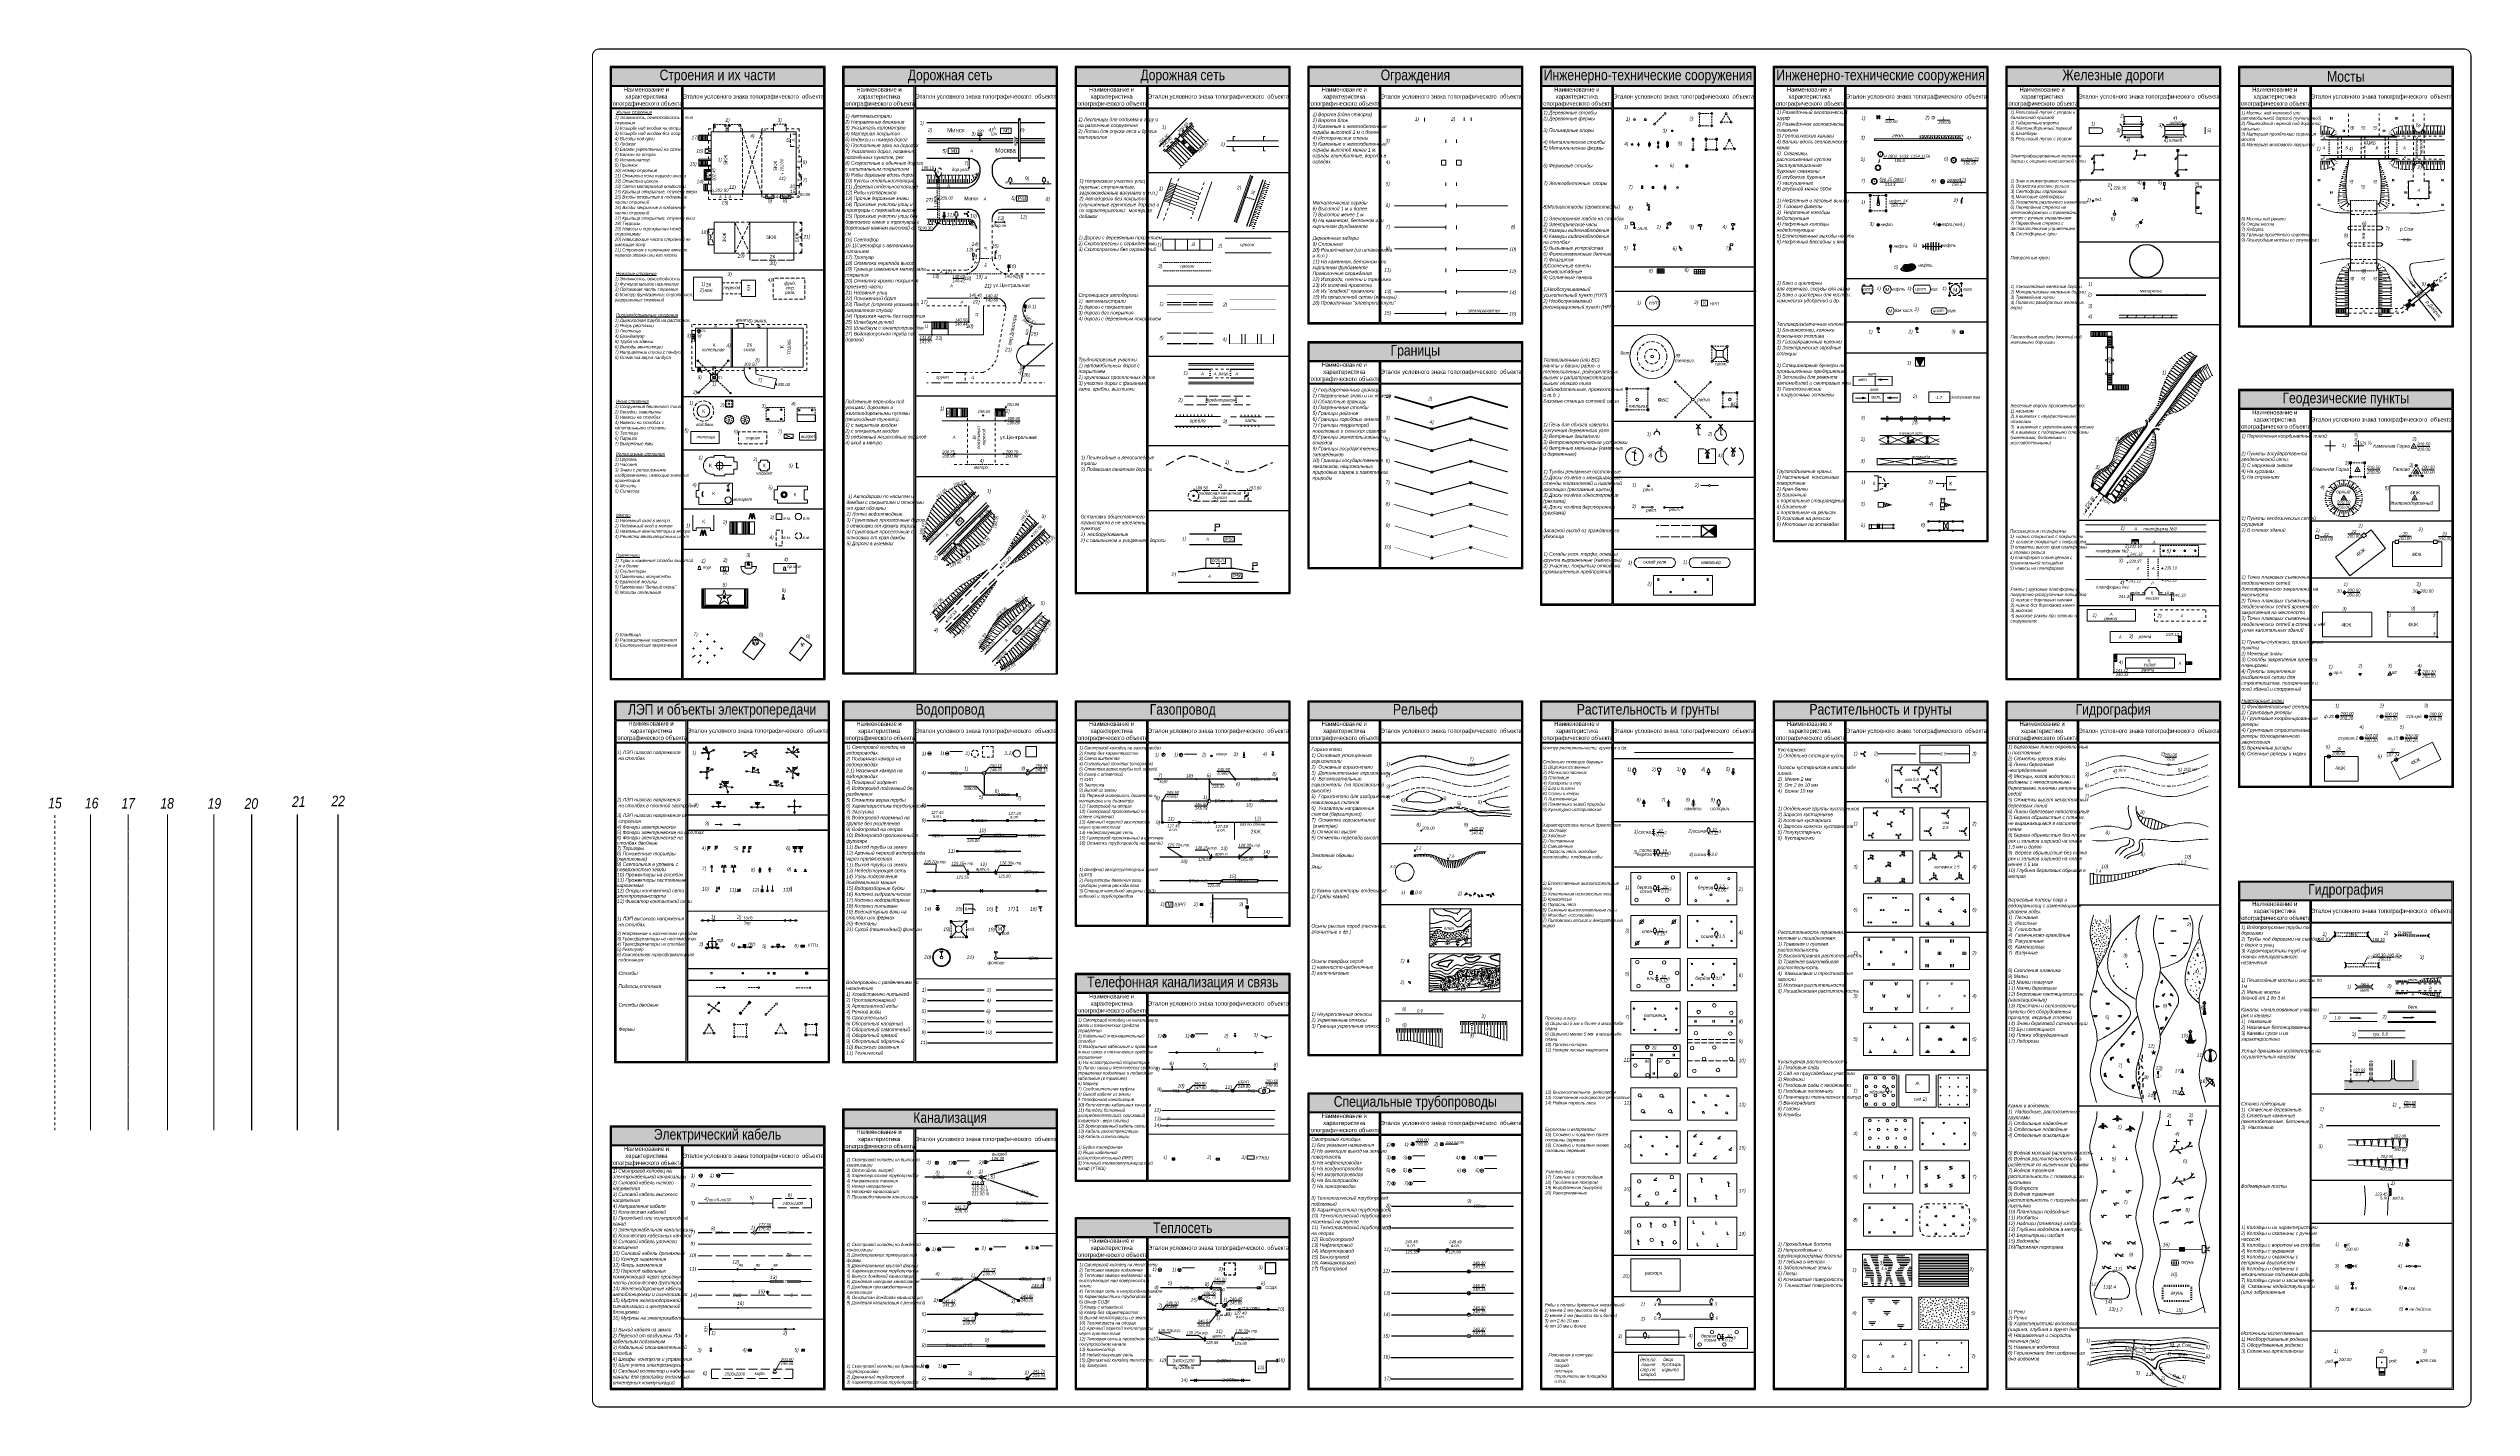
# Model space of a CAD drawing. Header units: metres. Extents: x -393 to 694, y -10 to 691.
# Drawn here: x -160 to 526, y 306 to 691 of the extents above; entities that cross this region are included whole.
import ezdxf
from ezdxf.enums import TextEntityAlignment as Align
from ezdxf.lldxf.tags import DXFTag

# ---------------------------------------------------------------- set-up
doc = ezdxf.new("R2010")
doc.units = ezdxf.units.M
for name, pattern in [('СП-0.2х1.0', [1.2, 0.2, -1]), ('СП-1.0х0.5', [1.5, 1, -0.5]), ('СП-1.5х1.0', [2.5, 1.5, -1]), ('СП-1.5х1.5', [3, 1.5, -1.5]), ('СП-2х1', [3, 2, -1]), ('СП-3.5х1', [4.5, 3.5, -1]), ('СП-3х1', [4, 3, -1]), ('СП-4х1', [5, 4, -1]), ('СП-5х1', [6, 5, -1]), ('СП-5х2', [7, 5, -2]), ('СП-8х1', [9, 8, -1]), ('СП_4.7.9', [10, 8, -2]), ('СП_9', [1, 1, 0]), ('СП_Граница маскировки', [3, 0, -3])]:
    doc.linetypes.add(name, pattern=pattern)
for name, color, linetype in [('01 Геодезические пункты', 7, 'Continuous'), ('20 Растр', 7, 'Continuous'), ('21 Формуляр', 7, 'Continuous')]:
    doc.layers.add(name, color=color, linetype=linetype)
for name, color, linetype, lineweight in [('02 Строения и их части', 7, 'Continuous', 20), ('03 Инженерно-технические сооружения', 7, 'Continuous', 20), ('13 Специальные трубопроводы', 7, 'Continuous', 30), ('14 Железные дороги', 7, 'Continuous', 15), ('15 Дорожная сеть', 7, 'Continuous', 20), ('18 Растительность и грунты', 7, 'Continuous', 20), ('19 Ограждения', 7, 'Continuous', 20), ('22 Границы работ', 2, 'Continuous', 30)]:
    doc.layers.add(name, color=color, linetype=linetype, lineweight=lineweight)
for name, color, linetype, lineweight, true_color in [('04 Водопровод', 7, 'Continuous', 30, 0x0000a5), ('05 Бытовая канализация', 7, 'Continuous', 30, 0x7f1f00), ('06 Ливневая канализация', 7, 'Continuous', 30, 0xa55200), ('07 Дренаж', 7, 'Continuous', 30, 0x7f5f00), ('08 Газопровод', 30, 'Continuous', 30, 0xff7f00), ('09 Теплосеть', 7, 'Continuous', 30, 0x009613), ('10 ЛЭП и объекты электропередачи', 1, 'Continuous', 20, 0xff0000), ('11 Электрический кабель', 1, 'Continuous', 20, 0xff0000), ('12 Телефонная канализация и связь', 7, 'Continuous', 20, 0x007f3f), ('16 Гидрография', 7, 'Continuous', 20, 0x52a500), ('17 Рельеф', 7, 'Continuous', 15, 0xa55200)]:
    doc.layers.add(name, color=color, linetype=linetype, lineweight=lineweight, true_color=true_color)
doc.styles.add('СП_Д', font='ARIALNI.TTF')
doc.styles.add('СП_Р', font='ARIALN.TTF')
doc.linetypes.add('СП_10.1', pattern='A,0,[133,ltypeshp.shx,S=0.1,R=0,X=0,Y=0],-0.02,[133,ltypeshp.shx,S=0.06,R=0,X=0.02,Y=0],-0.02,[133,ltypeshp.shx,S=0.02,R=0,X=0.04,Y=0],-1.2', length=1.24)
doc.linetypes.add('СП_10.16.1', pattern='A,0,[133,ltypeshp.shx,S=0.4,R=0,X=0,Y=0],-3', length=3)
doc.linetypes.add('СП_10.16.2', pattern='A,0,[133,ltypeshp.shx,S=0.8,R=0,X=0,Y=0],-6', length=6)
doc.linetypes.add('СП_10.23', pattern='A,0,[133,ltypeshp.shx,S=0.24,R=0,X=0,Y=0],-0.08,[133,ltypeshp.shx,S=0.16,R=0,X=0,Y=0],-0.08,[133,ltypeshp.shx,S=0.08,R=0,X=0,Y=0],-2.18,[133,ltypeshp.shx,S=0.4,R=0,X=0,Y=0],-2.66', length=5)
doc.linetypes.add('СП_11.10', pattern='A,2,-0.8,[133,ltypeshp.shx,S=0.2,R=0,X=0,Y=0],-1,[133,ltypeshp.shx,S=0.2,R=0,X=0,Y=0],-1,[133,ltypeshp.shx,S=0.2,R=0,X=0,Y=0],-1.2,2', length=8)
doc.linetypes.add('СП_11.11', pattern='A,2,-1,[133,ltypeshp.shx,S=0.2,R=0,X=0,Y=0],-1.4,5', length=9.4)
doc.linetypes.add('СП_11.13', pattern='A,3,[130,ltypeshp.shx,S=0.4,R=0,X=0,Y=0.4],3,-1,3,[130,ltypeshp.shx,S=0.4,R=0,X=0,Y=-0.4],3,-1', length=14)
doc.linetypes.add('СП_11.3', pattern='A,0.5,[132,ltypeshp.shx,S=0.5,R=0,X=0,Y=0],-0.4,[133,ltypeshp.shx,S=0.1,R=0,X=0,Y=0],-0.1,[130,ltypeshp.shx,S=0.2,R=0,X=0,Y=0.7],-0.5,3', length=4.5)
doc.linetypes.add('СП_11.3.1', pattern='A,1.1,[133,ltypeshp.shx,S=0.4,R=0,X=0,Y=0],-0.1,[133,ltypeshp.shx,S=0.3,R=0,X=0,Y=0],-0.1,[133,ltypeshp.shx,S=0.2,R=0,X=0,Y=0],-0.1,[133,ltypeshp.shx,S=0.1,R=0,X=0,Y=0],-0.1,[130,ltypeshp.shx,S=0.2,R=0,X=0,Y=0.6],-0.4,3.1', length=5)
doc.linetypes.add('СП_11.3.2', pattern='A,1.1,[133,ltypeshp.shx,S=0.4,R=0,X=0,Y=0],-0.1,[133,ltypeshp.shx,S=0.3,R=0,X=0,Y=0],-0.1,[133,ltypeshp.shx,S=0.2,R=0,X=0,Y=0],-0.1,[133,ltypeshp.shx,S=0.1,R=0,X=0,Y=0],-0.5,3.1', length=5)
doc.linetypes.add('СП_11.4.1', pattern='A,5,[130,ltypeshp.shx,S=0.4,R=0,X=0,Y=0.4],0', length=5)
doc.linetypes.add('СП_11.4.2', pattern='A,2.5,[130,ltypeshp.shx,S=0.4,R=0,X=0,Y=0.4],2.5,-1', length=6)
doc.linetypes.add('СП_11.5.1', pattern='A,0.5,-0.5,0.5,[130,ltypeshp.shx,S=0.5,R=0,X=0,Y=0],0.5,-0.5,2.5', length=5)
doc.linetypes.add('СП_11.5.2', pattern='A,2,[133,ltypeshp.shx,S=0.55,R=0,X=0,Y=0],-0.45,[133,ltypeshp.shx,S=0.1,R=0,X=0,Y=0],-0.65,4', length=7.1)
doc.linetypes.add('СП_11.5.3', pattern='A,2.5,[130,ltypeshp.shx,S=0.4242,R=45,X=-0.1,Y=0.3],0,[130,ltypeshp.shx,S=0.4242,R=315,X=0.5,Y=0.3],5,[130,ltypeshp.shx,S=0.4242,R=135,X=-0.1,Y=-0.3],0,[130,ltypeshp.shx,S=0.4242,R=225,X=0.5,Y=-0.3],2.5', length=10)
doc.linetypes.add('СП_11.6', pattern='A,1.5,[130,ltypeshp.shx,S=0.4,R=315,X=0,Y=0.283],3.5', length=5)
doc.linetypes.add('СП_11.7', pattern='A,2.1,[130,ltypeshp.shx,S=1,R=0,X=0,Y=0],-2,[133,ltypeshp.shx,S=0.3,R=0,X=-0.6,Y=0],-1.5,[130,ltypeshp.shx,S=1,R=0,X=0,Y=0],3', length=8.6)
doc.linetypes.add('СП_11.8', pattern='A,2.5,-1,[133,ltypeshp.shx,S=0.2,R=0,X=0,Y=0],-1.5,[133,ltypeshp.shx,S=0.2,R=0,X=0,Y=0],-1.5,2.5', length=9)
doc.linetypes.add('СП_11.9', pattern='A,1.5,-0.8,[133,ltypeshp.shx,S=0.2,R=0,X=0,Y=0],-1,1.5', length=4.8)
tags = doc.linetypes.add('СП_4.3.1.2', pattern='A,8,-2,3,-1,["B",СП_Д,S=1.8,R=0,X=-0.7,Y=-0.9],-1,3,-2,8,-2', length=30).pattern_tags.tags
tags[10] = DXFTag(74, 10)
tags = doc.linetypes.add('СП_4.3.3.1', pattern='A,8,-2,2.9,-1.6,["Вп",СП_Д,S=1.8,R=0,X=-1.3,Y=-0.9],-1.6,2.9,-2', length=21).pattern_tags.tags
tags[10] = DXFTag(74, 10)
tags = doc.linetypes.add('СП_4.3.3.2', pattern='A,8,-2,2.8,-2.6,["Bпж",СП_Д,S=1.8,R=0,X=-2.5,Y=-0.9],-1.6,2.9,-2', length=21.9).pattern_tags.tags
tags[10] = DXFTag(74, 10)
tags = doc.linetypes.add('СП_4.3.3.3', pattern='A,8,-2,2.9,-1.6,["Ва",СП_Д,S=1.8,R=0,X=-1.3,Y=-0.9],-1.6,2.9,-2', length=21).pattern_tags.tags
tags[10] = DXFTag(74, 10)
tags = doc.linetypes.add('СП_4.3.3.4', pattern='A,8,-2,2.9,-1.6,["Вр",СП_Д,S=1.8,R=0,X=-1.3,Y=-0.9],-1.6,2.9,-2', length=21).pattern_tags.tags
tags[10] = DXFTag(74, 10)
tags = doc.linetypes.add('СП_4.3.3.5', pattern='A,8,-2,3,-2.4,["Bор",СП_Д,S=1.8,R=0,X=-2.3,Y=-0.9],-1.6,3,-2', length=22).pattern_tags.tags
tags[10] = DXFTag(74, 10)
tags = doc.linetypes.add('СП_4.3.3.6.1', pattern='A,8,-2,3,-2.3,["Bон",СП_Д,S=1.8,R=0,X=-2.3,Y=-0.9],-1.6,3,-2', length=21.9).pattern_tags.tags
tags[10] = DXFTag(74, 10)
tags = doc.linetypes.add('СП_4.3.3.6.2', pattern='A,8,-2,3,-2.3,["Bос",СП_Д,S=1.8,R=0,X=-2.3,Y=-0.9],-1.6,3,-2', length=21.9).pattern_tags.tags
tags[10] = DXFTag(74, 10)
tags = doc.linetypes.add('СП_4.3.3.6.3', pattern='A,8,-2,3,-2.3,["Bоп",СП_Д,S=1.8,R=0,X=-2.3,Y=-0.9],-1.6,3,-2', length=21.9).pattern_tags.tags
tags[10] = DXFTag(74, 10)
tags = doc.linetypes.add('СП_4.3.3.6.4', pattern='A,8,-2,3,-2.3,["Bоо",СП_Д,S=1.8,R=0,X=-2.3,Y=-0.9],-1.6,3,-2', length=21.9).pattern_tags.tags
tags[10] = DXFTag(74, 10)
tags = doc.linetypes.add('СП_4.3.3.7', pattern='A,8,-2,2.9,-1.6,["Bд",СП_Д,S=1.8,R=0,X=-1.3,Y=-0.9],-1.6,2.9,-2', length=21).pattern_tags.tags
tags[10] = DXFTag(74, 10)
tags = doc.linetypes.add('СП_4.3.3.8', pattern='A,8,-2,2.6,-1.6,["Bт",СП_Д,S=1.8,R=0,X=-1.3,Y=-0.9],-2.2,2.6,-2', length=21).pattern_tags.tags
tags[10] = DXFTag(74, 10)
tags = doc.linetypes.add('СП_4.4.1.2', pattern='A,8,-2,3,-1,["К",СП_Д,S=1.8,R=0,X=-0.7,Y=-0.9],-1,3,-2,8,-2', length=30).pattern_tags.tags
tags[10] = DXFTag(74, 10)
tags = doc.linetypes.add('СП_4.4.2', pattern='A,8,-2,2.9,-1.6,["Кн",СП_Д,S=1.8,R=0,X=-1.3,Y=-0.9],-1.6,2.9,-2', length=21).pattern_tags.tags
tags[10] = DXFTag(74, 10)
tags = doc.linetypes.add('СП_4.4.3', pattern='A,8,-2,3,-2.4,["Кпр",СП_Д,S=1.8,R=0,X=-2.2,Y=-0.9],-1.6,3,-2', length=22).pattern_tags.tags
tags[10] = DXFTag(74, 10)
tags = doc.linetypes.add('СП_4.4.6', pattern='A,8,-2,3,-2.2,["Лпр",СП_Д,S=1.8,R=0,X=-2.2,Y=-0.9],-1.8,3,-2', length=22).pattern_tags.tags
tags[10] = DXFTag(74, 10)
tags = doc.linetypes.add('СП_4.4.7.2', pattern='A,8,-2,2.9,-1.6,["Др",СП_Д,S=1.8,R=0,X=-1.3,Y=-0.9],-1.6,2.9,-2,8,-2', length=31).pattern_tags.tags
tags[10] = DXFTag(74, 10)
tags = doc.linetypes.add('СП_4.5.2', pattern='A,8,-2,4,-1,["Г",СП_Д,S=1.8,R=0,X=-0.7,Y=-0.9],-1,4,-2,8,-2', length=32).pattern_tags.tags
tags[10] = DXFTag(74, 10)
tags = doc.linetypes.add('СП_4.6.1.2', pattern='A,8,-2,3,-1,["Т",СП_Д,S=1.8,R=0,X=-0.7,Y=-0.9],-1,4,-2,8,-2', length=31).pattern_tags.tags
tags[10] = DXFTag(74, 10)
tags = doc.linetypes.add('СП_4.6.3', pattern='A,12,-1,["Т",СП_Д,S=1.8,R=0,X=-0.7,Y=-0.9],-1,12', length=26).pattern_tags.tags
tags[6] = DXFTag(74, 10)
doc.linetypes.add('СП_4.7.10', pattern='A,8,-1,["|",СП_Р,S=1,R=0,X=-0.14,Y=-0.36],0,["|",СП_Р,S=1,R=60,X=0.24,Y=-0.3],0.02,["|",СП_Р,S=1,R=300,X=-0.4,Y=-0.04],-1', length=10.02)
doc.linetypes.add('СП_4.7.4', pattern='A,8,-2,[131,ltypeshp.shx,S=0.6,R=90,X=0.6,Y=-0.6],8,[131,ltypeshp.shx,S=0.6,R=270,X=-0.6,Y=0.6],-2', length=20)
doc.linetypes.add('СП_4.7.5', pattern='A,8,-2,[131,ltypeshp.shx,S=0.6,R=90,X=0.6,Y=-0.6],0.6,[131,ltypeshp.shx,S=0.4,R=90,X=0.6,Y=-0.4],6.8,[131,ltypeshp.shx,S=0.4,R=270,X=-0.6,Y=0.4],0.6,[131,ltypeshp.shx,S=0.6,R=270,X=-0.6,Y=0.6],-2', length=20)
doc.linetypes.add('СП_4.7.6', pattern='A,8,-1.5,["%%D",СП_Р,S=2.5,R=0,X=-0.7,Y=-2.1],-1.5', length=11)
doc.linetypes.add('СП_4.8.5', pattern='A,4,["●",СП_Д,S=1.5,R=90,X=0.59,Y=-0.632],4,-2', length=10)
doc.linetypes.add('СП_4.8.5.2', pattern='A,8,-0.5,["●",СП_Р,S=0.8,R=90,X=0.3,Y=-0.35],-1,["●",СП_Р,S=0.8,R=90,X=0.3,Y=-0.35],-1,["●",СП_Р,S=0.8,R=90,X=0.3,Y=-0.35],-0.5', length=11)
tags = doc.linetypes.add('СП_4.9.2.1', pattern='A,8,-2,2.9,-1.6,["Bх",СП_Д,S=1.8,R=0,X=-1.3,Y=-0.9],-1.6,2.9,-2', length=21).pattern_tags.tags
tags[10] = DXFTag(74, 10)
tags = doc.linetypes.add('СП_4.9.2.2', pattern='A,8,-2,3.5,-1,["Н",СП_Д,S=1.8,R=0,X=-0.8,Y=-0.9],-1,3.5,-2', length=21).pattern_tags.tags
tags[10] = DXFTag(74, 10)
tags = doc.linetypes.add('СП_4.9.2.3', pattern='A,8,-2,3.5,-1,["М",СП_Д,S=1.8,R=0,X=-0.8,Y=-0.9],-1,3.5,-2', length=21).pattern_tags.tags
tags[10] = DXFTag(74, 10)
tags = doc.linetypes.add('СП_4.9.2.4', pattern='A,8,-2,3.5,-1,["Б",СП_Д,S=1.8,R=0,X=-0.8,Y=-0.9],-1,3.5,-2', length=21).pattern_tags.tags
tags[10] = DXFTag(74, 10)
tags = doc.linetypes.add('СП_4.9.2.6', pattern='A,8,-2,2.9,-1.6,["ТТ",СП_Д,S=1.8,R=0,X=-1.4,Y=-0.9],-1.6,2.9,-2', length=21).pattern_tags.tags
tags[10] = DXFTag(74, 10)
tags = doc.linetypes.add('СП_4.9.2.7', pattern='A,12,-1.6,["ТТ",СП_Д,S=1.8,R=0,X=-1.4,Y=-0.9],-1.6,12', length=27.2).pattern_tags.tags
tags[6] = DXFTag(74, 10)
tags = doc.linetypes.add('СП_4.9.2.8', pattern='A,8,-2,2.9,-1.6,["Ам",СП_Д,S=1.8,R=0,X=-1.4,Y=-0.9],-1.6,2.9,-2', length=21).pattern_tags.tags
tags[10] = DXFTag(74, 10)
tags = doc.linetypes.add('СП_4.9.2.9', pattern='A,8,-2,3.5,-1,["П",СП_Д,S=1.8,R=0,X=-0.8,Y=-0.9],-1,3.5,-2', length=21).pattern_tags.tags
tags[10] = DXFTag(74, 10)
tags = doc.linetypes.add('СП_5.4.3.2', pattern='A,12,-1,["B",СП_Д,S=1.8,R=0,X=-0.7,Y=-0.9],-1,12', length=26).pattern_tags.tags
tags[6] = DXFTag(74, 10)
doc.linetypes.add('СП_5.4.4.4', pattern='A,8,-2,3,-0.3,["Л",СП_Д,S=1.8,R=0,X=0,Y=-0.9],-1.7,3,-2,8,-2', length=30)
tags = doc.linetypes.add('СП_5.4.4.5', pattern='A,8,-2,2.9,-1.6,["Лн",СП_Д,S=1.8,R=0,X=-1.3,Y=-0.9],-1.6,2.9,-2,8,-2', length=31).pattern_tags.tags
tags[10] = DXFTag(74, 10)
tags = doc.linetypes.add('СП_5.4.5.1', pattern='A,12,-1,["Г",СП_Д,S=1.8,R=0,X=-0.7,Y=-0.9],-1,12', length=26).pattern_tags.tags
tags[6] = DXFTag(74, 10)
doc.linetypes.add('СП_7.7', pattern='A,1,[130,ltypeshp.shx,S=0.5,R=0,X=0,Y=0.5],0,[130,ltypeshp.shx,S=0.2,R=0,X=0,Y=0.2]', length=1)
doc.linetypes.add('СП_7.8.2', pattern='A,1,[130,ltypeshp.shx,S=0.25,R=0,X=0,Y=0.25],0,1,[130,ltypeshp.shx,S=0.6,R=0,X=0,Y=0.6],0', length=2)

# ---------------------------------------------------------------- blocks, each defined once
blk = doc.blocks.new('*U589')
at = {"color": 0, "linetype": 'Continuous', "lineweight": -2}
for points in [[(4.4, 0.5), (5.5, 0), (4.4, -0.5)], [(0, 0), (-1.5, -2.6)], [(-0.5, -1.9), (-1.5, -2.6), (-1.4, -1.4)], [(0, 0), (5.5, 0)]]:
    blk.add_lwpolyline(points, dxfattribs=at)
blk = doc.blocks.new('СП_9.17.1')
at = {"linetype": 'Continuous', "lineweight": 15}
h = blk.add_hatch(color=0, dxfattribs=at)
h.dxf.hatch_style = 1
h.paths.add_polyline_path([(0.2, -0.4, 1), (0.6, -0.4, 0.45759), (-0.4, 0.6, 0.916537), (-0.4, 0.2, -0.269837)])
at = {"color": 0, "linetype": 'Continuous', "lineweight": 15}
blk.add_lwpolyline([(0.6, -0.4, -1), (0.2, -0.4, 0.269837), (-0.4, 0.2, -0.916537), (-0.4, 0.6, -0.45759), (0.6, -0.4)], format="xyb", dxfattribs=at)
blk = doc.blocks.new('*U115')
at = {"linetype": 'Continuous', "lineweight": -2}
h = blk.add_hatch(color=0, dxfattribs=at)
h.dxf.hatch_style = 1
h.paths.add_polyline_path([(-0.4, -0.5), (0.4, -0.5), (0, 1.1)])
at = {"color": 0, "linetype": 'Continuous', "lineweight": 5}
blk.add_lwpolyline([(-0.4, -0.5), (0, 1.1), (0.4, -0.5)], close=True, dxfattribs=at)
blk = doc.blocks.new('*U443')
at = {"linetype": 'Continuous', "lineweight": -2}
blk.add_lwpolyline([(-3, 0, 0, 1, 0), (0, 0, 1.6, 1.6, 0)], format="xyseb", dxfattribs=at)
blk = doc.blocks.new('*U252')
at = {"linetype": 'Continuous'}
blk.add_lwpolyline([(1.1, -0.7), (0, 0), (1.1, 0.7)], dxfattribs=at)
blk = doc.blocks.new('*U675')
at = {"color": 0, "linetype": 'Continuous', "lineweight": 15, "style": 'СП_Д'}
blk.add_attdef('d-_001', (-3.5, -0.9), '', height=1.8, dxfattribs=at)
blk = doc.blocks.new('СП_6.19')
at = {"color": 0, "linetype": 'Continuous', "lineweight": -2}
blk.add_lwpolyline([(0, 0), (0, 2.5), (1, 2.5)], dxfattribs=at)
blk = doc.blocks.new('СП_6.28')
blk.add_hatch(color=0).paths.add_polyline_path([(0, -0.25), (0, 0.25), (1.5, 0)])
at = {"color": 0}
blk.add_lwpolyline([(0, -0.25), (0, 0.25), (1.5, 0), (0, -0.25)], dxfattribs=at)
blk = doc.blocks.new('*U243')
at = {"linetype": 'Continuous', "lineweight": -2}
blk.add_lwpolyline([(0, 0), (0, 1)], dxfattribs=at)
blk = doc.blocks.new('*U400')
at = {"layer": '17 Рельеф', "linetype": 'Continuous', "lineweight": -2, "style": 'СП_Д'}
blk.add_attdef('H_001', (-0.6, -0.9), '', height=1.8, dxfattribs=at)
blk = doc.blocks.new('СП_Точка')
at = {"linetype": 'Continuous', "lineweight": -2}
h = blk.add_hatch(color=0, dxfattribs=at)
h.dxf.hatch_style = 1
h.paths.add_polyline_path([(-0.15, 0, 1), (0.15, 0, 1)])
at = {"color": 0, "linetype": 'Continuous', "lineweight": 0}
blk.add_circle((0, 0), 0.15, dxfattribs=at)
blk = doc.blocks.new('*U673')
at = {"color": 0, "linetype": 'Continuous', "lineweight": -2, "xscale": 2, "yscale": 2, "zscale": 2}
blk.add_blockref('СП_Точка', (0, 0), dxfattribs=at)
at = {"color": 0, "linetype": 'Continuous', "lineweight": 15, "style": 'СП_Д'}
blk.add_attdef('Z', text='', height=1.7, dxfattribs=at).set_placement((0.6, 2.3), align=Align.TOP_LEFT)
blk = doc.blocks.new('СП_9.9')
at = {"linetype": 'Continuous', "lineweight": -2}
h = blk.add_hatch(color=0, dxfattribs=at)
h.dxf.hatch_style = 1
h.paths.add_polyline_path([(1.7, 1.5, 0.412521), (1.5, 2, 0.530162), (0, 1), (0, 0), (1.5, 0, -0.114434)])
at = {"color": 0, "linetype": 'Continuous', "lineweight": 5}
blk.add_lwpolyline([(0, 0), (0, 1, -0.530162), (1.5, 2, -0.412521), (1.7, 1.5, 0.113905), (1.5, 0)], format="xyb", dxfattribs=at)
at = {"color": 0, "linetype": 'Continuous', "lineweight": -2}
blk.add_lwpolyline([(2, 0), (0, 0)], dxfattribs=at)
at = {"color": 0, "linetype": 'Continuous', "lineweight": -2, "style": 'СП_Д'}
blk.add_attdef('V', (2.5, 0), '', height=1.7, dxfattribs=at)
blk = doc.blocks.new('*U253')
at = {"linetype": 'Continuous', "lineweight": -2}
h = blk.add_hatch(color=0, dxfattribs=at)
h.dxf.hatch_style = 1
h.paths.add_polyline_path([(0.7, 0), (0.2, 0.7), (-0.9, -0.6)])
at = {"color": 0, "linetype": 'Continuous', "lineweight": 5}
blk.add_lwpolyline([(0.7, 0), (-0.9, -0.6), (0.2, 0.7)], close=True, dxfattribs=at)
blk = doc.blocks.new('*U254')
at = {"linetype": 'Continuous', "lineweight": -2}
h = blk.add_hatch(color=0, dxfattribs=at)
h.dxf.hatch_style = 1
h.paths.add_polyline_path([(0.2, -0.6), (0.7, 0.1), (-0.9, 0.6)])
at = {"color": 0, "linetype": 'Continuous', "lineweight": 5}
blk.add_lwpolyline([(0.2, -0.6), (-0.9, 0.6), (0.7, 0.1)], close=True, dxfattribs=at)
blk = doc.blocks.new('*U255')
at = {"linetype": 'Continuous', "lineweight": -2}
h = blk.add_hatch(color=0, dxfattribs=at)
h.dxf.hatch_style = 1
h.paths.add_polyline_path([(0.7, 0.1), (0, 0.7), (-0.7, -0.8)])
at = {"color": 0, "linetype": 'Continuous', "lineweight": 5}
blk.add_lwpolyline([(0.7, 0.1), (-0.7, -0.8), (0, 0.7)], close=True, dxfattribs=at)
blk = doc.blocks.new('*U256')
at = {"linetype": 'Continuous', "lineweight": -2}
h = blk.add_hatch(color=0, dxfattribs=at)
h.dxf.hatch_style = 1
h.paths.add_polyline_path([(0, -0.7), (0.7, -0.1), (-0.7, 0.8)])
at = {"color": 0, "linetype": 'Continuous', "lineweight": 5}
blk.add_lwpolyline([(0, -0.7), (-0.7, 0.8), (0.7, -0.1)], close=True, dxfattribs=at)
blk = doc.blocks.new('*U257')
at = {"linetype": 'Continuous', "lineweight": -2}
h = blk.add_hatch(color=0, dxfattribs=at)
h.dxf.hatch_style = 1
h.paths.add_polyline_path([(-0.3, -0.6), (0.6, -0.4), (-0.3, 1)])
at = {"color": 0, "linetype": 'Continuous', "lineweight": 5}
blk.add_lwpolyline([(-0.3, -0.6), (-0.3, 1), (0.6, -0.4)], close=True, dxfattribs=at)
blk = doc.blocks.new('*U245')
at = {"linetype": 'Continuous', "lineweight": -2}
h = blk.add_hatch(color=0, dxfattribs=at)
h.dxf.hatch_style = 1
h.paths.add_polyline_path([(0.5, -0.5), (0.6, 0.4), (-1.1, 0.1)])
at = {"color": 0, "linetype": 'Continuous', "lineweight": 5}
blk.add_lwpolyline([(0.5, -0.5), (-1.1, 0.1), (0.6, 0.4)], close=True, dxfattribs=at)
blk = doc.blocks.new('*U246')
at = {"linetype": 'Continuous', "lineweight": -2}
h = blk.add_hatch(color=0, dxfattribs=at)
h.dxf.hatch_style = 1
h.paths.add_polyline_path([(-0.1, -0.7), (0.6, -0.2), (-0.6, 0.9)])
at = {"color": 0, "linetype": 'Continuous', "lineweight": 5}
blk.add_lwpolyline([(-0.1, -0.7), (-0.6, 0.9), (0.6, -0.2)], close=True, dxfattribs=at)
blk = doc.blocks.new('*U247')
at = {"linetype": 'Continuous', "lineweight": -2}
h = blk.add_hatch(color=0, dxfattribs=at)
h.dxf.hatch_style = 1
h.paths.add_polyline_path([(0.1, 0.7), (-0.6, 0.2), (0.6, -0.9)])
at = {"color": 0, "linetype": 'Continuous', "lineweight": 5}
blk.add_lwpolyline([(0.1, 0.7), (0.6, -0.9), (-0.6, 0.2)], close=True, dxfattribs=at)
blk = doc.blocks.new('СП_3.14')
at = {"linetype": 'Continuous'}
blk.add_hatch(color=0, dxfattribs=at).paths.add_polyline_path([(-0.2, 0), (-0.2, 2), (0.2, 2), (0.2, 0)])
at = {"lineweight": 13}
blk.add_hatch(color=7, dxfattribs=at).paths.add_polyline_path([(0, 2.1), (0, 2.2), (0, 2.3), (0, 2.4), (0, 2.5), (0.1, 2.5), (0.1, 2.6), (0.1, 2.6), (0.2, 2.7), (0.2, 2.7), (0.3, 2.8), (0.3, 2.8), (0.3, 2.9), (0.4, 2.9), (0.4, 3), (0.5, 3.1), (0.5, 3.1), (0.5, 3.1), (0.6, 3.2), (0.6, 3.3), (0.6, 3.3), (0.6, 3.3), (0.6, 3.1), (0.6, 3), (0.6, 3), (0.6, 2.9), (0.6, 2.8), (0.5, 2.8), (0.5, 2.7), (0.4, 2.6), (0.4, 2.6), (0.3, 2.6), (0.3, 2.5), (0.2, 2.4), (0.2, 2.4), (0.1, 2.3), (0.1, 2.3), (0.1, 2.2), (0, 2.2), (0, 2.2)])
at = {"color": 7, "lineweight": 13}
for points in [[(-0.2, 0), (-0.2, 2), (0.2, 2), (0.2, 0)], [(0, 2.1), (0, 2.2), (0, 2.3), (0, 2.4), (0, 2.5), (0.1, 2.5), (0.1, 2.6), (0.1, 2.6), (0.2, 2.7), (0.2, 2.7), (0.3, 2.8), (0.3, 2.8), (0.3, 2.9), (0.4, 2.9), (0.4, 3), (0.5, 3.1), (0.5, 3.1), (0.5, 3.1), (0.6, 3.2), (0.6, 3.3), (0.6, 3.3), (0.6, 3.3), (0.6, 3.1), (0.6, 3), (0.6, 3), (0.6, 2.9), (0.6, 2.8), (0.5, 2.8), (0.5, 2.7), (0.4, 2.6), (0.4, 2.6), (0.3, 2.6), (0.3, 2.5), (0.2, 2.4), (0.2, 2.4), (0.1, 2.3), (0.1, 2.3), (0.1, 2.2), (0, 2.2), (0, 2.2)]]:
    blk.add_lwpolyline(points, close=True, dxfattribs=at)
blk = doc.blocks.new('СП_3.15')
at = {"lineweight": 13}
h = blk.add_hatch(color=7, dxfattribs=at)
edge = h.paths.add_edge_path()
edge.add_arc((0, 0), 0.75, 0, 360)
at = {"color": 7, "lineweight": 13}
blk.add_circle((0, 0), 0.75, dxfattribs=at)
blk = doc.blocks.new('СП_3.30.1.2')
at = {"linetype": 'Continuous', "lineweight": -2}
h = blk.add_hatch(color=0, dxfattribs=at)
h.dxf.hatch_style = 1
h.paths.add_polyline_path([(0.5, 0.5), (-0.5, 0.5), (-0.5, -0.5), (0.5, -0.5)])
at = {"color": 0, "linetype": 'Continuous', "lineweight": -2}
blk.add_lwpolyline([(-0.5, -0.5), (0.5, -0.5), (0.5, 0.5), (-0.5, 0.5)], close=True, dxfattribs=at)
blk = doc.blocks.new('*U248')
at = {"color": 0, "linetype": 'СП-2х1', "lineweight": -2, "ltscale": 0.5}
blk.add_lwpolyline([(0, -8.7), (0, 0), (9, 0), (9, -8.7)], close=True, dxfattribs=at)
at = {"color": 0, "linetype": 'Continuous', "lineweight": -2, "rotation": 270}
for p in [(0, 0), (9, 0), (0, -8.7), (9, -8.7)]:
    blk.add_blockref('СП_3.30.1.2', p, dxfattribs=at)
blk = doc.blocks.new('СП_3.26.1.1')
at = {"color": 0, "linetype": 'СП_Граница маскировки', "lineweight": 0}
blk.add_wipeout([(0.5, 0), (0.43, 0.25), (0.25, 0.43), (0, 0.5), (-0.25, 0.43), (-0.43, 0.25), (-0.5, 0), (-0.43, -0.25), (-0.25, -0.43), (0, -0.5), (0.25, -0.43), (0.43, -0.25)], dxfattribs=at)
at = {"color": 0, "linetype": 'Continuous', "lineweight": -2}
blk.add_circle((0, 0), 0.5, dxfattribs=at)
blk = doc.blocks.new('*U306')
at = {"color": 0, "linetype": 'СП-2х1', "lineweight": -2, "ltscale": 0.5}
blk.add_lwpolyline([(0, 7), (7, 7), (7, 0), (0, 0)], close=True, dxfattribs=at)
at = {"color": 0, "linetype": 'Continuous', "lineweight": -2, "ltscale": 0.5}
blk.add_blockref('СП_3.26.1.1', (0, 0), dxfattribs=at)
blk.add_blockref('СП_3.26.1.1', (7, 0), dxfattribs=at)
blk.add_blockref('СП_3.26.1.1', (7, 7), dxfattribs=at)
blk.add_blockref('СП_3.26.1.1', (0, 7), dxfattribs=at)
blk = doc.blocks.new('*U305')
at = {"color": 0, "linetype": 'СП-2х1', "lineweight": -2, "ltscale": 0.5}
blk.add_line((0, 0.5), (0, 8.1), dxfattribs=at)
at = {"color": 0, "linetype": 'Continuous', "lineweight": -2, "ltscale": 0.5, "rotation": 90.00000000000001}
blk.add_blockref('СП_3.26.1.1', (0, 8.6), dxfattribs=at)
at = {"color": 0, "linetype": 'Continuous', "lineweight": -2, "ltscale": 0.5}
blk.add_blockref('СП_3.26.1.1', (0, 0), dxfattribs=at)
blk = doc.blocks.new('*U304')
at = {"color": 0, "linetype": 'СП_Граница маскировки', "lineweight": 0, "ltscale": 10}
blk.add_wipeout([(-0.5, -0.5), (0.5, -0.5), (0.5, 0.5), (-0.5, 0.5)], dxfattribs=at)
at = {"color": 0, "linetype": 'Continuous', "lineweight": -2, "ltscale": 0.5}
blk.add_lwpolyline([(-0.5, -0.5), (0.5, -0.5), (0.5, 0.5), (-0.5, 0.5)], close=True, dxfattribs=at)
blk = doc.blocks.new('СП_3.30.1.1')
at = {"linetype": 'Continuous', "lineweight": -2}
h = blk.add_hatch(color=0, dxfattribs=at)
h.dxf.hatch_style = 1
h.paths.add_polyline_path([(0.5, 0, 1), (-0.5, 0, 1)])
at = {"color": 0, "linetype": 'Continuous', "lineweight": -2}
blk.add_circle((0, 0), 0.5, dxfattribs=at)
blk = doc.blocks.new('*U743')
at = {"color": 0, "linetype": 'Continuous', "lineweight": -2, "const_width": 1}
blk.add_lwpolyline([(0, -1.3), (0, 1.3)], dxfattribs=at)
at = {"color": 0, "linetype": 'Continuous', "lineweight": -2}
blk.add_lwpolyline([(-0.5, -1.3), (0.5, -1.3), (0.5, 1.3), (-0.5, 1.3)], close=True, dxfattribs=at)
blk = doc.blocks.new('*U174')
at = {"color": 0, "linetype": 'СП-2х1', "lineweight": -2, "ltscale": 0.5}
blk.add_lwpolyline([(0, -6), (0, 0), (6, 0), (6, -6)], close=True, dxfattribs=at)
at = {"color": 0, "linetype": 'Continuous', "lineweight": -2, "rotation": 270}
for p in [(0, 0), (6, 0), (0, -6), (6, -6)]:
    blk.add_blockref('СП_3.30.1.2', p, dxfattribs=at)
blk = doc.blocks.new('СП_3.30.2.1')
at = {"color": 0, "linetype": 'СП_Граница маскировки', "lineweight": 0}
blk.add_wipeout([(0.4, 0.4), (0, 0.5), (-0.4, 0.4), (-0.5, 0), (-0.4, -0.4), (0, -0.5), (0.4, -0.4), (0.5, 0)], dxfattribs=at)
at = {"color": 0, "linetype": 'Continuous', "lineweight": -2}
for points in [[(0.4, -0.4), (-0.4, 0.4)], [(-0.4, -0.4), (0.4, 0.4)]]:
    blk.add_lwpolyline(points, dxfattribs=at)
blk.add_circle((0, 0), 0.5, dxfattribs=at)
blk = doc.blocks.new('*U172')
at = {"color": 0, "linetype": 'СП-2х1', "lineweight": -2, "ltscale": 0.5}
blk.add_lwpolyline([(2.8, 4.9), (0, 0), (5.7, 0)], close=True, dxfattribs=at)
at = {"color": 0, "linetype": 'Continuous', "lineweight": -2, "ltscale": 0.5}
blk.add_blockref('СП_3.26.1.1', (0, 0), dxfattribs=at)
blk.add_blockref('СП_3.26.1.1', (2.8, 4.9), dxfattribs=at)
blk.add_blockref('СП_3.26.1.1', (5.7, 0), dxfattribs=at)
blk = doc.blocks.new('*U179')
at = {"color": 0, "linetype": 'СП-2х1', "lineweight": 20, "ltscale": 0.5}
blk.add_lwpolyline([(2.8, 4.9), (5.7, 0), (0, 0)], close=True, dxfattribs=at)
at = {"color": 0, "rotation": 0.4666911310718337}
for p in [(0, 0), (2.8, 4.9), (5.7, 0)]:
    blk.add_blockref('СП_3.30.1.1', p, dxfattribs=at)
blk = doc.blocks.new('*U249')
at = {"color": 1, "linetype": 'Continuous', "lineweight": 20}
for p, q in [((0, 2.4), (4.8, 2.4)), ((0, 1.2), (0, 2.4)), ((0, 0), (0, 1.2)), ((0, 0), (4.8, 0)), ((4.8, 2.4), (6, 2.4)), ((6, 1.2), (6, 2.4)), ((6, 0), (6, 1.2)), ((4.8, 0), (6, 0))]:
    blk.add_line(p, q, dxfattribs=at)
at = {"color": 114, "linetype": 'Continuous', "lineweight": 20}
for points in [[(0, 1.2), (4.8, 1.2), (6, 1.2)], [(1.2, 0), (1.2, 1.2), (1.2, 2.4)], [(2.4, 0), (2.4, 1.2), (2.4, 2.4)], [(3.6, 0), (3.6, 1.2), (3.6, 2.4)], [(4.8, 0), (4.8, 1.2), (4.8, 2.4)]]:
    blk.add_lwpolyline(points, dxfattribs=at)
blk = doc.blocks.new('*U205')
at = {"color": 114, "linetype": 'Continuous', "lineweight": 15}
for p, q in [((-2, 1.6), (2, 1.6)), ((-2, 0.8), (2, 0.8)), ((-1.2, 2.4), (-1.2, 0)), ((-0.4, 2.4), (-0.4, 0)), ((0.4, 2.4), (0.4, 0)), ((1.2, 2.4), (1.2, 0))]:
    blk.add_line(p, q, dxfattribs=at)
at = {"color": 1, "linetype": 'Continuous', "lineweight": 20}
blk.add_lwpolyline([(-2, 0), (2, 0), (2, 2.4), (-2, 2.4)], close=True, dxfattribs=at)
blk = doc.blocks.new('*U98')
at = {"color": 7, "linetype": 'Continuous', "lineweight": 15}
for points in [[(-1.4, 4.6), (0, 4.7)], [(0.6, 6), (0, 4.7)], [(0.9, 3.7), (0, 4.7)], [(0, 0), (0, 0), (0, 4.7)], [(0, 0), (1, 0)]]:
    blk.add_lwpolyline(points, dxfattribs=at)
blk = doc.blocks.new('СП_3.52')
at = {"color": 7, "lineweight": 20}
for points in [[(1.25, 6), (-1.25, 3.5)], [(-1.25, 6), (1.25, 3.5)], [(1, 0), (0, 0), (0, 5.75)]]:
    blk.add_lwpolyline(points, dxfattribs=at)
blk = doc.blocks.new('СП_3.16')
at = {"lineweight": 13}
blk.add_hatch(color=7, dxfattribs=at).paths.add_polyline_path([(0, -3.5), (0, -3.4), (0.1, -3.3), (0.1, -3.2), (0.1, -3.1), (0.1, -3), (0.1, -2.9), (0.1, -2.8), (0.1, -2.7), (0.1, -2.6), (0.1, -2.5), (0.1, -2.4), (0, -2.3), (0, -2.1), (0, -2), (0, -1.9), (0.1, -1.8), (0.1, -1.7), (0.2, -1.6), (0.2, -1.5), (0.2, -1.4), (0.2, -1.3), (0.2, -1.2), (0.2, -1.1), (0.2, -1), (0.2, -0.9), (0.1, -0.7), (0.2, -0.7), (0.3, -0.6), (0.4, -0.6), (0.5, -0.5), (0.6, -0.5), (0.6, -0.4), (0.7, -0.3), (0.7, -0.2), (0.7, -0.1), (0.7, 0), (0.7, 0.1), (0.7, 0.2), (0.7, 0.3), (0.7, 0.4), (0.6, 0.5), (0.5, 0.5), (0.5, 0.6), (0.4, 0.7), (0.3, 0.7), (0.2, 0.7), (0.1, 0.8), (0, 0.8), (-0.1, 0.8), (-0.2, 0.8), (-0.3, 0.7), (-0.4, 0.7), (-0.5, 0.6), (-0.5, 0.5), (-0.6, 0.5), (-0.7, 0.4), (-0.7, 0.3), (-0.7, 0.2), (-0.7, 0.1), (-0.8, 0), (-0.7, -0.1), (-0.7, -0.2), (-0.7, -0.3), (-0.6, -0.4), (-0.6, -0.5), (-0.5, -0.5), (-0.4, -0.6), (-0.3, -0.6), (-0.3, -0.7), (-0.2, -0.7), (-0.1, -0.9), (-0.1, -1), (-0.1, -1.1), (0, -1.2), (-0.1, -1.4), (-0.1, -1.5), (-0.1, -1.6), (-0.1, -1.7), (-0.1, -1.8), (-0.2, -1.9), (-0.2, -2), (-0.2, -2.1), (-0.2, -2.3), (-0.1, -2.4), (-0.1, -2.5), (-0.1, -2.6), (-0.1, -2.7), (0, -2.8), (0, -2.9), (0, -3), (0, -3.1), (0, -3.3), (0, -3.4)])
at = {"color": 7, "lineweight": 13}
blk.add_lwpolyline([(0, -3.5), (0, -3.4), (0.1, -3.3), (0.1, -3.2), (0.1, -3.1), (0.1, -3), (0.1, -2.9), (0.1, -2.8), (0.1, -2.7), (0.1, -2.6), (0.1, -2.5), (0.1, -2.4), (0, -2.3), (0, -2.1), (0, -2), (0, -1.9), (0.1, -1.8), (0.1, -1.7), (0.2, -1.6), (0.2, -1.5), (0.2, -1.4), (0.2, -1.3), (0.2, -1.2), (0.2, -1.1), (0.2, -1), (0.2, -0.9), (0.1, -0.7), (0.2, -0.7), (0.3, -0.6), (0.4, -0.6), (0.5, -0.5), (0.6, -0.5), (0.6, -0.4), (0.7, -0.3), (0.7, -0.2), (0.7, -0.1), (0.7, 0), (0.7, 0.1), (0.7, 0.2), (0.7, 0.3), (0.7, 0.4), (0.6, 0.5), (0.5, 0.5), (0.5, 0.6), (0.4, 0.7), (0.3, 0.7), (0.2, 0.7), (0.1, 0.8), (0, 0.8), (-0.1, 0.8), (-0.2, 0.8), (-0.3, 0.7), (-0.4, 0.7), (-0.5, 0.6), (-0.5, 0.5), (-0.6, 0.5), (-0.7, 0.4), (-0.7, 0.3), (-0.7, 0.2), (-0.7, 0.1), (-0.8, 0), (-0.7, -0.1), (-0.7, -0.2), (-0.7, -0.3), (-0.6, -0.4), (-0.6, -0.5), (-0.5, -0.5), (-0.4, -0.6), (-0.3, -0.6), (-0.3, -0.7), (-0.2, -0.7), (-0.1, -0.9), (-0.1, -1), (-0.1, -1.1), (0, -1.2), (-0.1, -1.4), (-0.1, -1.5), (-0.1, -1.6), (-0.1, -1.7), (-0.1, -1.8), (-0.2, -1.9), (-0.2, -2), (-0.2, -2.1), (-0.2, -2.3), (-0.1, -2.4), (-0.1, -2.5), (-0.1, -2.6), (-0.1, -2.7), (0, -2.8), (0, -2.9), (0, -3), (0, -3.1), (0, -3.3), (0, -3.4), (0, -3.5)], close=True, dxfattribs=at)
blk = doc.blocks.new('СП_3.30.2.2')
at = {"color": 0, "linetype": 'СП_Граница маскировки', "lineweight": 0, "ltscale": 10}
blk.add_wipeout([(-0.6, -0.6), (0.6, -0.6), (0.6, 0.6), (-0.6, 0.6)], dxfattribs=at)
at = {"color": 0, "linetype": 'Continuous', "lineweight": -2}
for points in [[(-0.6, 0.6), (0.6, -0.6)], [(0.6, 0.6), (-0.6, -0.6)]]:
    blk.add_lwpolyline(points, dxfattribs=at)
blk.add_lwpolyline([(-0.6, -0.6), (0.6, -0.6), (0.6, 0.6), (-0.6, 0.6)], close=True, dxfattribs=at)
blk = doc.blocks.new('СП_3.31.2')
at = {"color": 0, "linetype": 'СП_Граница маскировки', "lineweight": -2, "ltscale": 10}
blk.add_wipeout([(-0.5, -0.5), (0.5, -0.5), (0.5, 0.5), (-0.5, 0.5)], dxfattribs=at)
at = {"linetype": 'Continuous', "lineweight": -2}
h = blk.add_hatch(color=0, dxfattribs=at)
h.dxf.hatch_style = 1
h.paths.add_polyline_path([(0.1, 0, 1), (-0.1, 0, 1)])
at = {"color": 0, "linetype": 'Continuous', "lineweight": -2}
blk.add_lwpolyline([(-0.5, -0.5), (0.5, -0.5), (0.5, 0.5), (-0.5, 0.5)], close=True, dxfattribs=at)
at = {"color": 0, "linetype": 'Continuous', "lineweight": 0}
blk.add_circle((0, 0), 0.1, dxfattribs=at)
blk = doc.blocks.new('*U170')
at = {"color": 0, "linetype": 'ByBlock', "lineweight": -2}
blk.add_lwpolyline([(0, 0), (1.3, 0), (1.3, 2.6), (0, 2.6)], close=True, dxfattribs=at)
for points in [[(0, 2.6), (1.3, 0)], [(1.3, 2.6), (0, 0)]]:
    blk.add_lwpolyline(points, dxfattribs=at)
blk = doc.blocks.new('*U250')
at = {"color": 0, "linetype": 'ByBlock', "lineweight": -2}
blk.add_lwpolyline([(0, 0), (2.7, 0), (2.7, 5.2), (0, 5.2)], close=True, dxfattribs=at)
for points in [[(0, 5.2), (2.7, 0)], [(2.7, 5.2), (0, 0)]]:
    blk.add_lwpolyline(points, dxfattribs=at)
blk = doc.blocks.new('СП_3.29')
at = {"color": 0, "linetype": 'СП_Граница маскировки', "lineweight": 0}
blk.add_wipeout([(0.5, 0), (0.4, 0.2), (0.2, 0.4), (0, 0.5), (-0.3, 0.4), (-0.4, 0.2), (-0.5, 0), (-0.4, -0.3), (-0.3, -0.4), (0, -0.5), (0.2, -0.4), (0.4, -0.3)], dxfattribs=at)
at = {"linetype": 'Continuous', "lineweight": -2}
h = blk.add_hatch(color=0, dxfattribs=at)
h.dxf.hatch_style = 1
h.paths.add_polyline_path([(0.5, 0, 0.198912), (0.4, 0.4), (-0.4, -0.4, 0.668179)])
at = {"color": 0, "linetype": 'Continuous', "lineweight": 5}
blk.add_lwpolyline([(0.4, 0.4), (-0.4, -0.4)], dxfattribs=at)
at = {"color": 0, "linetype": 'Continuous', "lineweight": -2}
blk.add_circle((0, 0), 0.5, dxfattribs=at)
blk = doc.blocks.new('*U593')
at = {"linetype": 'Continuous', "lineweight": -2}
blk.add_hatch(color=1, dxfattribs=at).paths.add_polyline_path([(0, 0), (2, 0), (2, 1.2)])
at = {"color": 1, "linetype": 'Continuous', "lineweight": -2}
blk.add_lwpolyline([(0, 0), (2, 0), (2, 1.2), (0, 1.2)], close=True, dxfattribs=at)
blk.add_lwpolyline([(0, 0), (2, 1.2)], dxfattribs=at)
blk = doc.blocks.new('СП_3.53.2')
at = {"color": 7, "lineweight": 15}
for points in [[(1.25, 5), (-1.25, 2.5)], [(-1.25, 5), (1.25, 2.5)]]:
    blk.add_lwpolyline(points, dxfattribs=at)
blk.add_lwpolyline([(0.75, 0), (-0.75, 0), (0, 3.75)], close=True, dxfattribs=at)
blk = doc.blocks.new('СП_3.51')
at = {"color": 7, "lineweight": 20}
for points in [[(1.5, 0), (1.5, 0.1), (1.5, 0.2), (1.6, 0.3), (1.6, 0.4), (1.6, 0.5), (1.6, 0.6), (1.5, 0.7), (1.5, 0.8), (1.5, 0.9), (1.5, 1), (1.4, 1.1), (1.4, 1.2), (1.3, 1.3), (1.3, 1.4), (1.2, 1.4), (1.1, 1.5), (1.1, 1.6), (1, 1.6), (0.9, 1.7), (0.8, 1.8), (0.7, 1.8), (0.6, 1.9), (0.5, 1.9), (0.5, 1.9), (0.4, 2), (0.3, 2), (0.2, 2), (0.1, 2), (-0.1, 2), (-0.2, 2), (-0.3, 2), (-0.4, 2), (-0.5, 1.9), (-0.5, 1.9), (-0.6, 1.9), (-0.7, 1.8), (-0.8, 1.8), (-0.9, 1.7), (-1, 1.6), (-1.1, 1.6), (-1.1, 1.5), (-1.2, 1.4), (-1.3, 1.4), (-1.3, 1.3), (-1.4, 1.2), (-1.4, 1.1), (-1.5, 1), (-1.5, 0.9), (-1.5, 0.8), (-1.5, 0.7), (-1.6, 0.6), (-1.6, 0.5), (-1.6, 0.4), (-1.6, 0.3), (-1.5, 0.2), (-1.5, 0.1), (-1.5, 0)], [(0, 2), (0, 3.5)]]:
    blk.add_lwpolyline(points, dxfattribs=at)
blk = doc.blocks.new('*U239')
at = {"color": 0, "linetype": 'СП-2х1', "lineweight": -2, "ltscale": 0.5}
blk.add_lwpolyline([(0, -12), (0, 0), (12, 0), (12, -12)], close=True, dxfattribs=at)
at = {"color": 0, "linetype": 'Continuous', "lineweight": -2, "rotation": 270}
for p in [(0, 0), (12, 0), (0, -12), (12, -12)]:
    blk.add_blockref('СП_3.30.1.2', p, dxfattribs=at)
blk = doc.blocks.new('*U240')
at = {"color": 0, "linetype": 'СП-2х1', "lineweight": -2, "ltscale": 0.5}
blk.add_lwpolyline([(0, -8), (0, 0), (8, 0), (8, -8)], close=True, dxfattribs=at)
at = {"color": 0, "linetype": 'Continuous', "lineweight": -2, "rotation": 270}
for p in [(0, 0), (8, 0), (0, -8), (8, -8)]:
    blk.add_blockref('СП_3.30.1.2', p, dxfattribs=at)
blk = doc.blocks.new('*U752')
at = {"color": 0, "linetype": 'Continuous', "lineweight": 15}
blk.add_line((2, 3.7), (9, 3.7), dxfattribs=at)
at = {"color": 0, "linetype": 'Continuous', "lineweight": 15, "style": 'СП_Д'}
for tag, p in [('Z', (2.4, 5.7)), ('Z1', (2.4, 3.4)), ('Z2', (2.4, 1.4)), ('Z3', (2.4, -0.6))]:
    blk.add_attdef(tag, text='', height=1.7, dxfattribs=at).set_placement(p, align=Align.TOP_LEFT)
at = {"color": 0, "linetype": 'СП_Граница маскировки', "lineweight": 0, "ltscale": 10}
blk.add_wipeout([(0, -1), (0.5, -0.9), (0.9, -0.5), (1, 0), (0.9, 0.5), (0.5, 0.9), (0, 1), (-0.5, 0.9), (-0.9, 0.5), (-1, 0), (-0.9, -0.5), (-0.5, -0.9)], dxfattribs=at)
at = {"linetype": 'Continuous', "lineweight": 15, "ltscale": 0.5}
h = blk.add_hatch(color=0, dxfattribs=at)
h.dxf.hatch_style = 1
h.paths.add_polyline_path([(0, 0.9), (-0.8, -0.5), (0.8, -0.5)])
at = {"color": 0, "linetype": 'Continuous', "lineweight": -2}
blk.add_lwpolyline([(0, 0.9), (-0.8, -0.5), (0.8, -0.5)], close=True, dxfattribs=at)
blk.add_circle((0, 0), 1, dxfattribs=at)
at = {"color": 0, "linetype": 'Continuous', "lineweight": 15, "style": 'СП_Д'}
blk.add_attdef('Z4', text='', height=1.7, dxfattribs=at).set_placement((2.4, -2.9), align=Align.TOP_LEFT)
blk = doc.blocks.new('*U781')
at = {"color": 0, "linetype": 'Continuous', "lineweight": 15}
blk.add_line((2, 3.3), (9, 3.3), dxfattribs=at)
at = {"color": 0, "linetype": 'Continuous', "lineweight": 15, "style": 'СП_Д'}
for tag, p in [('Z', (2.4, 5.3)), ('Z1', (2.4, 3)), ('Z2', (2.4, 1)), ('Z3', (2.4, -1))]:
    blk.add_attdef(tag, text='', height=1.7, dxfattribs=at).set_placement(p, align=Align.TOP_LEFT)
at = {"color": 0, "linetype": 'СП_Граница маскировки', "lineweight": 0, "ltscale": 10}
blk.add_wipeout([(0, -1), (0.5, -0.9), (0.9, -0.5), (1, 0), (0.9, 0.5), (0.5, 0.9), (0, 1), (-0.5, 0.9), (-0.9, 0.5), (-1, 0), (-0.9, -0.5), (-0.5, -0.9)], dxfattribs=at)
at = {"color": 0, "linetype": 'Continuous', "lineweight": -2}
for p, q in [((-0.4, -0.9), (-0.4, 0.9)), ((0.4, -0.9), (0.4, 0.9)), ((-0.4, 0), (0.4, 0))]:
    blk.add_line(p, q, dxfattribs=at)
blk.add_circle((0, 0), 1, dxfattribs=at)
at = {"color": 0, "linetype": 'Continuous', "lineweight": 15, "style": 'СП_Д'}
blk.add_attdef('Z4', text='', height=1.7, dxfattribs=at).set_placement((2.4, -3), align=Align.TOP_LEFT)
blk = doc.blocks.new('*U785')
at = {"color": 0, "linetype": 'Continuous', "lineweight": 15}
blk.add_line((2, 2.8), (9, 2.8), dxfattribs=at)
at = {"color": 0, "linetype": 'Continuous', "lineweight": 15, "style": 'СП_Д'}
for tag, p in [('Z', (2.4, 4.8)), ('Z1', (2.4, 2.5)), ('Z2', (2.4, 0.5)), ('Z3', (2.4, -1.6))]:
    blk.add_attdef(tag, text='', height=1.7, dxfattribs=at).set_placement(p, align=Align.TOP_LEFT)
at = {"color": 7, "linetype": 'СП_Граница маскировки', "lineweight": 0}
blk.add_wipeout([(0, -1), (0.5, -0.9), (0.9, -0.5), (1, 0), (0.9, 0.5), (0.5, 0.9), (0, 1), (-0.5, 0.9), (-0.9, 0.5), (-1, 0), (-0.9, -0.5), (-0.5, -0.9)], dxfattribs=at)
at = {"linetype": 'Continuous', "lineweight": -2}
h = blk.add_hatch(color=0, dxfattribs=at)
h.dxf.hatch_style = 1
h.paths.add_polyline_path([(-0.7, 0.7), (0, 0), (0.7, 0.7, 0.414214)])
at = {"color": 0, "linetype": 'Continuous', "lineweight": -2}
blk.add_lwpolyline([(-0.7, 0.7), (0, 0), (0.7, 0.7)], dxfattribs=at)
blk.add_circle((0, 0), 1, dxfattribs=at)
at = {"color": 0, "linetype": 'Continuous', "lineweight": 15, "style": 'СП_Д'}
blk.add_attdef('Z4', text='', height=1.7, dxfattribs=at).set_placement((2, -5.2), align=Align.TOP_LEFT)
blk = doc.blocks.new('*U788')
at = {"color": 0, "linetype": 'Continuous', "lineweight": 15}
blk.add_line((2, 2.8), (9, 2.8), dxfattribs=at)
at = {"color": 0, "linetype": 'Continuous', "lineweight": 15, "style": 'СП_Д'}
for tag, p in [('Z', (2.4, 4.8)), ('Z1', (2.4, 2.5)), ('Z2', (2.4, 0.5)), ('Z3', (2.4, -1.5))]:
    blk.add_attdef(tag, text='', height=1.7, dxfattribs=at).set_placement(p, align=Align.TOP_LEFT)
at = {"color": 0, "linetype": 'СП_Граница маскировки', "lineweight": 0, "ltscale": 10}
blk.add_wipeout([(0, -1), (0.5, -0.9), (0.9, -0.5), (1, 0), (0.9, 0.5), (0.5, 0.9), (0, 1), (-0.5, 0.9), (-0.9, 0.5), (-1, 0), (-0.9, -0.5), (-0.5, -0.9)], dxfattribs=at)
at = {"linetype": 'Continuous', "lineweight": -2}
h = blk.add_hatch(color=0, dxfattribs=at)
h.dxf.hatch_style = 1
h.paths.add_polyline_path([(0.2, 0, 1), (-0.2, 0, 1)])
at = {"color": 0, "linetype": 'Continuous', "lineweight": -2}
for radius in [1, 0.16]:
    blk.add_circle((0, 0), radius, dxfattribs=at)
at = {"color": 0, "linetype": 'Continuous', "lineweight": 15, "style": 'СП_Д'}
blk.add_attdef('Z4', text='', height=1.7, dxfattribs=at).set_placement((2.4, -3.5), align=Align.TOP_LEFT)
blk = doc.blocks.new('*U182')
at = {"color": 0, "linetype": 'СП_Граница маскировки', "lineweight": 0}
blk.add_wipeout([(-0.75, 3), (0.75, 3), (0.75, 2), (-0.75, 2)], dxfattribs=at)
at = {"color": 7, "linetype": 'Continuous', "lineweight": 20}
for points in [[(-0.75, 2.5), (-1.2, 3), (-1.2, 2), (-0.75, 2.5)], [(-0.75, 3), (0.75, 3), (0.75, 2), (-0.75, 2), (-0.75, 3)]]:
    blk.add_lwpolyline(points, dxfattribs=at)
at = {"color": 0, "linetype": 'Continuous', "lineweight": -2}
blk.add_lwpolyline([(0, 2), (0, 0)], dxfattribs=at)
blk = doc.blocks.new('СП_3.50')
at = {"color": 7, "lineweight": 13}
for points in [[(-0.5, -0.5), (0.5, 0.5)], [(0.5, -0.5), (-0.5, 0.5)]]:
    blk.add_lwpolyline(points, dxfattribs=at)
blk = doc.blocks.new('*U806')
at = {"color": 0, "linetype": 'Continuous', "lineweight": 15, "insert": (0, 0.85), "char_height": 1.7, "attachment_point": 5, "line_spacing_factor": 0.7, "style": 'СП_Д', "bg_fill": 3, "box_fill_scale": 1.05, "bg_fill_color": 256, "bg_fill_transparency": 0}
blk.add_mtext('Щ', dxfattribs=at)
blk = doc.blocks.new('СП_6.3.2')
at = {"color": 0, "linetype": 'Continuous', "lineweight": 15, "insert": (0, 0.85), "char_height": 1.7, "attachment_point": 5, "line_spacing_factor": 0.7, "style": 'СП_Д', "bg_fill": 3, "box_fill_scale": 1.05, "bg_fill_color": 256, "bg_fill_transparency": 0}
blk.add_mtext('А', dxfattribs=at)
blk = doc.blocks.new('*U241')
at = {"color": 0, "linetype": 'СП_Граница маскировки', "lineweight": 0, "ltscale": 10}
blk.add_wipeout([(0, 0), (6.3, 0), (6.3, 6.6), (0, 6.6)], dxfattribs=at)
at = {"linetype": 'СП-1.5х1.0', "lineweight": -2}
blk.add_lwpolyline([(0, 0), (6.3, 0), (6.3, 6.6), (0, 6.6)], close=True, dxfattribs=at)
blk = doc.blocks.new('*U242')
at = {"color": 0, "linetype": 'СП_Граница маскировки', "lineweight": 0, "ltscale": 10}
blk.add_wipeout([(0, 0), (6, 0), (6, 6), (0, 6)], dxfattribs=at)
at = {"linetype": 'Continuous', "lineweight": -2}
blk.add_lwpolyline([(0, 0), (6, 0), (6, 6), (0, 6)], close=True, dxfattribs=at)
blk = doc.blocks.new('*U821')
at = {"color": 0, "linetype": 'Continuous', "lineweight": -2}
blk.add_line((0.5, 0), (4.9, 0.1), dxfattribs=at)
at = {"color": 0, "linetype": 'СП_Граница маскировки', "lineweight": 0}
blk.add_wipeout([(0.5, 0), (0.4, 0.2), (0.2, 0.4), (0, 0.5), (-0.3, 0.4), (-0.4, 0.2), (-0.5, 0), (-0.4, -0.3), (-0.3, -0.4), (0, -0.5), (0.2, -0.4), (0.4, -0.3)], dxfattribs=at)
at = {"linetype": 'Continuous', "lineweight": -2}
h = blk.add_hatch(color=256, dxfattribs=at)
h.dxf.hatch_style = 1
h.paths.add_polyline_path([(0.1, 0, 1), (-0.1, 0, 1)])
at = {"color": 0, "linetype": 'Continuous', "lineweight": -2}
blk.add_circle((0, 0), 0.5, dxfattribs=at)
at = {"color": 0, "linetype": 'СП_Граница маскировки', "lineweight": 0}
blk.add_wipeout([(5.9, 0.1), (5.9, 0.4), (5.7, 0.5), (5.4, 0.6), (5.2, 0.5), (5, 0.4), (4.9, 0.1), (5, -0.1), (5.2, -0.3), (5.4, -0.4), (5.7, -0.3), (5.9, -0.1)], dxfattribs=at)
at = {"linetype": 'Continuous', "lineweight": -2}
h = blk.add_hatch(color=256, dxfattribs=at)
h.dxf.hatch_style = 1
h.paths.add_polyline_path([(5.6, 0.1, 1), (5.3, 0.1, 1)])
at = {"color": 0, "linetype": 'Continuous', "lineweight": -2}
blk.add_circle((5.4, 0.1), 0.5, dxfattribs=at)
blk = doc.blocks.new('*U830')
at = {"color": 0, "linetype": 'СП_Граница маскировки', "lineweight": 0}
blk.add_wipeout([(0.5, 0), (0.4, 0.2), (0.2, 0.4), (0, 0.5), (-0.3, 0.4), (-0.4, 0.2), (-0.5, 0), (-0.4, -0.3), (-0.3, -0.4), (0, -0.5), (0.2, -0.4), (0.4, -0.3)], dxfattribs=at)
at = {"linetype": 'Continuous', "lineweight": -2}
h = blk.add_hatch(color=256, dxfattribs=at)
h.dxf.hatch_style = 1
h.paths.add_polyline_path([(0.1, 0, 1), (-0.1, 0, 1)])
at = {"color": 0, "linetype": 'Continuous', "lineweight": -2}
blk.add_circle((0, 0), 0.5, dxfattribs=at)
blk = doc.blocks.new('*U517')
at = {"linetype": 'Continuous', "lineweight": -2}
h = blk.add_hatch(color=256, dxfattribs=at)
h.dxf.hatch_style = 1
h.paths.add_polyline_path([(0.2, 0, 1), (-0.2, 0, 1)])
for radius in [0.6, 0.16]:
    blk.add_circle((0, 0), radius, dxfattribs=at)
at = {"color": 7, "linetype": 'Continuous', "lineweight": -2, "insert": (2.9, 1.1), "char_height": 1.8, "attachment_point": 1, "style": 'СП_Д', "bg_fill": 3, "box_fill_scale": 1, "bg_fill_color": 256, "bg_fill_transparency": 0}
blk.add_mtext('К', dxfattribs=at)
at = {"color": 7, "linetype": 'Continuous', "lineweight": -2}
blk.add_lwpolyline([(-1, 1), (1, 1), (1, -1), (-1, -1)], close=True, dxfattribs=at)
for points in [[(-1.5, 0), (-1, 0)], [(1, 0), (1.5, 0)]]:
    blk.add_lwpolyline(points, dxfattribs=at)
for centre in [(-2, 0), (2, 0)]:
    blk.add_circle(centre, 0.5, dxfattribs=at)
blk = doc.blocks.new('СП_7.80')
at = {"linetype": 'Continuous', "lineweight": -2}
blk.add_hatch(color=0, dxfattribs=at).paths.add_polyline_path([(-5.5, 0, 1), (-5, 0, 1)])
h = blk.add_hatch(color=256, dxfattribs=at)
edge = h.paths.add_edge_path()
edge.add_arc((0, 0), 0.12, 0, 360)
at = {"color": 0, "linetype": 'Continuous', "lineweight": -2}
for points in [[(-4, 0), (-5, 0)], [(-0.6, 0), (-3, 0)], [(3, 0), (0.6, 0)]]:
    blk.add_lwpolyline(points, dxfattribs=at)
for centre, radius in [((-5.2, 0), 0.25), ((-3.5, 0), 0.5)]:
    blk.add_circle(centre, radius, dxfattribs=at)
at = {"linetype": 'Continuous', "lineweight": -2}
for radius in [0.6, 0.12]:
    blk.add_circle((0, 0), radius, dxfattribs=at)
blk = doc.blocks.new('*U204')
at = {"linetype": 'Continuous', "lineweight": -2}
h = blk.add_hatch(color=256, dxfattribs=at)
h.dxf.hatch_style = 1
h.paths.add_polyline_path([(-0.6, 0, 1), (0.6, 0, 1)])
at = {"linetype": 'Continuous', "lineweight": 5}
blk.add_circle((0, 0), 0.6, dxfattribs=at)
at = {"color": 0, "linetype": 'Continuous', "lineweight": -2, "style": 'СП_Д'}
blk.add_attdef('Скв._001', (1.3, 0.3), '', height=1.8, dxfattribs=at)
blk = doc.blocks.new('*U516')
at = {"linetype": 'Continuous', "lineweight": 15, "ltscale": 0.5}
h = blk.add_hatch(color=256, dxfattribs=at)
h.dxf.hatch_style = 1
edge = h.paths.add_edge_path()
edge.add_arc((0, 0), 0.75, 0, 360)
at = {"linetype": 'Continuous', "lineweight": 15}
blk.add_lwpolyline([(0, 0, 0.6, 0.5, 0), (0, -0.8, 0.5, 0.4, 0.074911), (0.1, -1.4, 0.4, 0.3, -0.221027), (0, -2.2, 0.3, 0, 0.293537), (0, -3, 0, 0, 2.511964)], format="xyseb", dxfattribs=at)
at = {"color": 0, "linetype": 'Continuous', "lineweight": -2, "style": 'СП_Д'}
blk.add_attdef('N', (-5.6, 0), '', height=1.8, dxfattribs=at)
blk = doc.blocks.new('*U616')
at = {"color": 0, "linetype": 'Continuous', "lineweight": -2, "xscale": 2, "yscale": 2, "zscale": 2}
blk.add_blockref('СП_Точка', (0, 0), dxfattribs=at)
at = {"color": 0, "linetype": 'Continuous', "lineweight": 15, "style": 'СП_Д'}
blk.add_attdef('Z', text='', height=1.7, dxfattribs=at).set_placement((0.9, 2.3), align=Align.TOP_LEFT)
blk = doc.blocks.new('*U455')
at = {"linetype": 'Continuous', "lineweight": 15, "ltscale": 0.5}
h = blk.add_hatch(color=256, dxfattribs=at)
h.dxf.hatch_style = 1
edge = h.paths.add_edge_path()
edge.add_arc((0, 0), 0.5, 0, 360)
at = {"color": 0, "linetype": 'Continuous', "lineweight": -2, "style": 'СП_Д'}
blk.add_attdef('N', (4.2, 0), '', height=1.8, dxfattribs=at)
blk = doc.blocks.new('*U594')
at = {"linetype": 'Continuous', "lineweight": -2}
blk.add_hatch(color=1, dxfattribs=at).paths.add_polyline_path([(0, 0), (2, 0), (2, 1.2)])
at = {"color": 1, "linetype": 'Continuous', "lineweight": -2}
blk.add_lwpolyline([(0, 0), (2, 0), (2, 1.2), (0, 1.2)], close=True, dxfattribs=at)
blk.add_lwpolyline([(0, 0), (2, 1.2)], dxfattribs=at)
at = {"color": 7, "linetype": 'Continuous', "style": 'СП_Д'}
blk.add_text('СОДК', height=1.7, dxfattribs=at).set_placement((4.6, 0))
blk = doc.blocks.new('*U537')
at = {"color": 0, "lineweight": -2}
blk.add_solid([(0, 0), (-0.5, 1), (0.5, 1)], dxfattribs=at)
at = {"color": 0, "lineweight": -2, "style": 'СП_Д'}
blk.add_attdef('Z', (0.9, 0.7), '', height=1.7, dxfattribs=at)
blk = doc.blocks.new('*U615')
at = {"color": 0, "linetype": 'Continuous', "lineweight": -2, "xscale": 2, "yscale": 2, "zscale": 2}
blk.add_blockref('СП_Точка', (0, 0), dxfattribs=at)
at = {"color": 0, "linetype": 'Continuous', "lineweight": 15, "style": 'СП_Д'}
blk.add_attdef('Z', text='', height=1.7, rotation=356.0544, dxfattribs=at).set_placement((0.5, 0.1), align=Align.TOP_LEFT)
blk = doc.blocks.new('*U146')
at = {"color": 0, "linetype": 'СП_Граница маскировки', "lineweight": -2, "ltscale": 10}
blk.add_wipeout([(-0.5, -0.5), (0.5, -0.5), (0.5, 0.5), (-0.5, 0.5)], dxfattribs=at)
at = {"linetype": 'Continuous', "lineweight": -2}
h = blk.add_hatch(color=0, dxfattribs=at)
h.dxf.hatch_style = 1
h.paths.add_polyline_path([(0.1, 0, 1), (-0.1, 0, 1)])
at = {"color": 0, "linetype": 'Continuous', "lineweight": -2}
blk.add_lwpolyline([(-0.5, -0.5), (0.5, -0.5), (0.5, 0.5), (-0.5, 0.5)], close=True, dxfattribs=at)
at = {"color": 0, "linetype": 'Continuous', "lineweight": 0}
blk.add_circle((0, 0), 0.1, dxfattribs=at)
blk = doc.blocks.new('*U735')
at = {"linetype": 'Continuous', "lineweight": -2}
blk.add_hatch(color=256, dxfattribs=at).paths.add_polyline_path([(0.5, 0, 1), (-0.5, 0, 1)])
at = {"color": 0, "linetype": 'Continuous', "lineweight": 20}
blk.add_line((0, 0), (1.6, 2.4), dxfattribs=at)
at = {"color": 0, "linetype": 'Continuous', "lineweight": 15}
blk.add_line((1.6, 2.4), (8.6, 2.4), dxfattribs=at)
at = {"linetype": 'Continuous', "lineweight": -2}
blk.add_circle((0, 0), 0.5, dxfattribs=at)
at = {"color": 0, "linetype": 'Continuous', "lineweight": 15, "style": 'СП_Д'}
blk.add_attdef('Z', text='', height=1.7, dxfattribs=at).set_placement((2, 4.5), align=Align.TOP_LEFT)
blk.add_attdef('газ', (2, 0.8), '', height=1.7, dxfattribs=at)
blk = doc.blocks.new('*U726')
at = {"color": 0, "linetype": 'Continuous', "lineweight": -2, "style": 'СП_Д'}
blk.add_attdef('1_001', (-1.1, -0.9), '', height=1.7, dxfattribs=at)
blk = doc.blocks.new('СП_4.5.3')
at = {"linetype": 'Continuous', "lineweight": -2}
blk.add_hatch(color=256, dxfattribs=at).paths.add_polyline_path([(0.6, 0, 1), (-0.6, 0, 1)])
blk.add_circle((0, 0), 0.6, dxfattribs=at)
blk = doc.blocks.new('*U725')
at = {"linetype": 'Continuous', "lineweight": -2}
h = blk.add_hatch(color=1, dxfattribs=at)
h.dxf.hatch_style = 1
h.paths.add_polyline_path([(-0.4, 0, 1), (0.4, 0, 1)])
at = {"color": 1, "linetype": 'Continuous', "lineweight": -2}
blk.add_circle((0, 0), 0.4, dxfattribs=at)
at = {"color": 7, "linetype": 'Continuous', "lineweight": -2, "style": 'СП_Д'}
blk.add_text('як', height=1.8, dxfattribs=at).set_placement((0.6, 1.6))
blk = doc.blocks.new('*U581')
at = {"color": 0, "linetype": 'СП_Граница маскировки', "lineweight": 0}
blk.add_wipeout([(0.5, 0), (0.4, 0.3), (0.3, 0.4), (0, 0.5), (-0.3, 0.4), (-0.4, 0.3), (-0.5, 0), (-0.4, -0.3), (-0.3, -0.4), (0, -0.5), (0.3, -0.4), (0.4, -0.3)], dxfattribs=at)
at = {"linetype": 'Continuous', "lineweight": -2}
h = blk.add_hatch(color=0, dxfattribs=at)
h.dxf.hatch_style = 1
h.paths.add_polyline_path([(0.5, 0, 0.198912), (0.4, 0.4), (-0.4, -0.4, 0.668179)])
at = {"color": 0, "linetype": 'Continuous', "lineweight": 5}
blk.add_lwpolyline([(0.4, 0.4), (-0.4, -0.4)], dxfattribs=at)
at = {"color": 0, "linetype": 'Continuous', "lineweight": -2}
for points in [[(0, 3), (0, 0.5)], [(0.5, 2.5), (0, 2.5)]]:
    blk.add_lwpolyline(points, dxfattribs=at)
at = {"color": 0, "linetype": 'Continuous', "lineweight": 15}
blk.add_lwpolyline([(1.4, 3.2), (1.4, 2.5), (1.8, 2)], dxfattribs=at)
at = {"color": 0, "linetype": 'Continuous', "lineweight": -2}
for centre, radius in [((0, 0), 0.5), ((1.4, 2.5), 0.9)]:
    blk.add_circle(centre, radius, dxfattribs=at)
blk = doc.blocks.new('*U575')
at = {"color": 0, "linetype": 'СП_Граница маскировки', "lineweight": 0}
blk.add_wipeout([(-2, 3.2), (-0.5, 3.2), (-0.5, 1.7), (-2, 1.7)], dxfattribs=at)
blk.add_wipeout([(0.5, 0), (0.4, 0.3), (0.3, 0.4), (0, 0.5), (-0.3, 0.4), (-0.4, 0.3), (-0.5, 0), (-0.4, -0.3), (-0.3, -0.4), (0, -0.5), (0.3, -0.4), (0.4, -0.3)], dxfattribs=at)
at = {"linetype": 'Continuous', "lineweight": -2}
h = blk.add_hatch(color=0, dxfattribs=at)
h.dxf.hatch_style = 1
h.paths.add_polyline_path([(0.5, 0, 0.198912), (0.4, 0.4), (-0.4, -0.4, 0.668179)])
at = {"color": 0, "linetype": 'Continuous', "lineweight": -2}
blk.add_lwpolyline([(-2, 3.2), (-0.5, 3.2), (-0.5, 1.7), (-2, 1.7)], close=True, dxfattribs=at)
for points in [[(-0.5, 2.5), (0, 2.5)], [(0, 3), (0, 0.5)]]:
    blk.add_lwpolyline(points, dxfattribs=at)
at = {"color": 0, "linetype": 'Continuous', "lineweight": 5}
blk.add_lwpolyline([(0.4, 0.4), (-0.4, -0.4)], dxfattribs=at)
at = {"color": 0, "linetype": 'Continuous', "lineweight": -2}
blk.add_circle((0, 0), 0.5, dxfattribs=at)
blk = doc.blocks.new('*U91')
at = {"linetype": 'Continuous', "lineweight": 20}
h = blk.add_hatch(color=0, dxfattribs=at)
h.dxf.hatch_style = 1
h.paths.add_polyline_path([(0.4, 0, 1), (-0.4, 0, 1)])
at = {"color": 0, "linetype": 'Continuous', "lineweight": 20}
blk.add_lwpolyline([(-0.5, 3), (0.5, 3), (0.5, 2), (-0.5, 2)], close=True, dxfattribs=at)
blk.add_lwpolyline([(0, 2), (0, 0.4)], dxfattribs=at)
blk.add_circle((0, 0), 0.4, dxfattribs=at)
blk = doc.blocks.new('*U577')
at = {"color": 0, "linetype": 'Continuous', "lineweight": -2}
blk.add_lwpolyline([(0, 3), (0, 0)], dxfattribs=at)
at = {"color": 7, "linetype": 'Continuous', "lineweight": 20}
blk.add_circle((0, 0), 0.12, dxfattribs=at)
at = {"color": 0, "linetype": 'СП_Граница маскировки', "lineweight": 0}
blk.add_wipeout([(0, 2), (0.2, 2.1), (0.4, 2.2), (0.6, 2.2), (0.8, 2.1), (1, 2), (1.2, 2), (1.3, 2), (1.5, 2), (1.5, 3), (1.3, 3), (1.2, 3), (1, 3), (0.9, 3.1), (0.6, 3.2), (0.4, 3.2), (0.2, 3.1), (0, 3)], dxfattribs=at)
at = {"color": 0, "linetype": 'Continuous', "lineweight": -2}
blk.add_lwpolyline([(0, 2, -0.393134), (0.8, 2.1, 0.282115), (1.5, 2), (1.5, 3, -0.282115), (0.9, 3.1, 0.393134), (0, 3)], format="xyb", close=True, dxfattribs=at)
at = {"color": 0, "linetype": 'СП_Граница маскировки', "lineweight": 0}
blk.add_wipeout([(0.5, 0), (0.4, 0.2), (0.2, 0.4), (0, 0.5), (-0.3, 0.4), (-0.4, 0.2), (-0.5, 0), (-0.4, -0.3), (-0.3, -0.4), (0, -0.5), (0.2, -0.4), (0.4, -0.3)], dxfattribs=at)
at = {"linetype": 'Continuous', "lineweight": -2}
h = blk.add_hatch(color=0, dxfattribs=at)
h.dxf.hatch_style = 1
h.paths.add_polyline_path([(0.1, 0, 1), (-0.1, 0, 1)])
at = {"color": 0, "linetype": 'Continuous', "lineweight": -2}
blk.add_circle((0, 0), 0.5, dxfattribs=at)
blk = doc.blocks.new('СП_2.1')
at = {"color": 0, "style": 'СП_Р'}
blk.add_attdef('КЖ', text='', height=2, dxfattribs=at).set_placement((0, 0), align=Align.CENTER)
blk = doc.blocks.new('СП_1.4')
at = {"color": 0, "linetype": 'СП_Граница маскировки', "lineweight": 0}
blk.add_wipeout([(0.8, 0), (0.6, 0.4), (0.4, 0.6), (0, 0.8), (-0.4, 0.6), (-0.6, 0.4), (-0.8, 0), (-0.6, -0.4), (-0.4, -0.6), (0, -0.8), (0.4, -0.6), (0.6, -0.4)], dxfattribs=at)
at = {"lineweight": -2}
blk.add_hatch(color=0, dxfattribs=at).paths.add_polyline_path([(0.1, 0, 1), (-0.1, 0, 1)])
at = {"color": 0, "lineweight": -2}
for radius in [0.75, 0.1]:
    blk.add_circle((0, 0), radius, dxfattribs=at)
at = {"color": 0, "lineweight": -2, "style": 'СП_Д'}
blk.add_attdef('N', (1.7, 0), '', height=1.8, dxfattribs=at)
blk = doc.blocks.new('СП_1.5')
at = {"color": 0, "linetype": 'СП_Граница маскировки', "lineweight": 0}
blk.add_wipeout([(0, -0.9), (0.8, 0.4), (-0.8, 0.4)], dxfattribs=at)
at = {"color": 0, "lineweight": -2}
blk.add_lwpolyline([(0, -0.9), (0.8, 0.4), (-0.8, 0.4)], close=True, dxfattribs=at)
at = {"color": 0, "lineweight": 5}
blk.add_circle((0, 0), 0.1, dxfattribs=at)
blk = doc.blocks.new('СП_1.6')
at = {"color": 0, "linetype": 'СП_Граница маскировки', "lineweight": 0}
blk.add_wipeout([(0.8, 0), (0.6, 0.4), (0.4, 0.6), (0, 0.8), (-0.4, 0.6), (-0.6, 0.4), (-0.8, 0), (-0.6, -0.4), (-0.4, -0.6), (0, -0.8), (0.4, -0.6), (0.6, -0.4)], dxfattribs=at)
at = {"lineweight": -2}
blk.add_hatch(color=0, dxfattribs=at).paths.add_polyline_path([(0.1, 0, 1), (-0.1, 0, 1)])
for points in [[(0, 1.4), (0, 0.8)], [(-1.2, -0.7), (-0.6, -0.4)], [(1.2, -0.7), (0.6, -0.4)]]:
    blk.add_lwpolyline(points)
at = {"color": 0, "lineweight": -2}
blk.add_circle((0, 0), 0.75, dxfattribs=at)
at = {"color": 0, "lineweight": 5}
blk.add_circle((0, 0), 0.1, dxfattribs=at)
at = {"color": 0, "lineweight": -2, "style": 'СП_Д'}
blk.add_attdef('N', text='', height=1.8, dxfattribs=at).set_placement((2.6, 0), align=Align.CENTER)
blk = doc.blocks.new('*U149')
at = {"color": 0, "linetype": 'СП_Граница маскировки', "lineweight": 0}
blk.add_wipeout([(0.8, 0), (0.6, 0.4), (0.4, 0.6), (0, 0.8), (-0.4, 0.6), (-0.6, 0.4), (-0.8, 0), (-0.6, -0.4), (-0.4, -0.6), (0, -0.8), (0.4, -0.6), (0.6, -0.4)], dxfattribs=at)
at = {"color": 0, "lineweight": -2}
blk.add_line((1.8, 0), (8.8, 0), dxfattribs=at)
for points in [[(0.7, 2), (0, 2.8), (-0.7, 2)], [(-0.5, 0.5), (0.5, -0.5)], [(0.5, 0.5), (-0.5, -0.5)], [(0, 0.8), (0, 2.8)]]:
    blk.add_lwpolyline(points, dxfattribs=at)
blk.add_circle((0, 0), 0.75, dxfattribs=at)
at = {"color": 0, "lineweight": -2, "style": 'СП_Д'}
blk.add_attdef('N', (-3.2, 0), '', height=1.8, dxfattribs=at)
for tag, p in [('Z1', (5.3, 0.4)), ('Z', (5.3, -2.2))]:
    blk.add_attdef(tag, text='', height=1.8, dxfattribs=at).set_placement(p, align=Align.CENTER)
blk = doc.blocks.new('*U778')
at = {"lineweight": -2}
h = blk.add_hatch(color=0, dxfattribs=at)
edge = h.paths.add_edge_path()
edge.add_line((0, 0), (-0.7, 0.7))
edge.add_arc((0, 0), 1, 135, 225)
edge.add_line((-0.7, -0.7), (0, 0))
edge = h.paths.add_edge_path()
edge.add_line((0, 0), (0.7, -0.7))
edge.add_arc((0, 0), 1, 315, 405)
edge.add_line((0.7, 0.7), (0, 0))
at = {"color": 0, "lineweight": 5}
for points in [[(0, 0), (-0.7, 0.7, 0.414214), (-0.7, -0.7)], [(0, 0), (0.7, -0.7, 0.414214), (0.7, 0.7)]]:
    blk.add_lwpolyline(points, format="xyb", close=True, dxfattribs=at)
at = {"color": 0, "lineweight": -2}
blk.add_lwpolyline([(1.8, 0.3), (8.8, 0.3)], dxfattribs=at)
blk.add_circle((0, 0), 1, dxfattribs=at)
at = {"color": 0, "linetype": 'ByBlock', "lineweight": -2, "style": 'СП_Д'}
blk.add_attdef('N', text='', height=1.8, dxfattribs=at).set_placement((-2, 0), align=Align.MIDDLE_RIGHT)
at = {"color": 0, "lineweight": -2, "style": 'СП_Д'}
for tag, p in [('Z', (5.6, 0.7)), ('Z1', (5.3, -1.9))]:
    blk.add_attdef(tag, text='', height=1.8, dxfattribs=at).set_placement(p, align=Align.CENTER)
blk = doc.blocks.new('*U739')
at = {"color": 0, "lineweight": 5}
for points in [[(0, 0), (-0.7, 0.7, 0.414214), (-0.7, -0.7)], [(0, 0), (0.7, -0.7, 0.414214), (0.7, 0.7)]]:
    blk.add_lwpolyline(points, format="xyb", close=True, dxfattribs=at)
at = {"color": 0, "lineweight": -2}
blk.add_lwpolyline([(1.8, 0), (8.8, 0)], dxfattribs=at)
blk.add_circle((0, 0), 1, dxfattribs=at)
at = {"color": 0, "linetype": 'ByBlock', "lineweight": -2, "style": 'СП_Д'}
blk.add_attdef('N', text='', height=1.8, dxfattribs=at).set_placement((-2, 0), align=Align.MIDDLE_RIGHT)
at = {"color": 0, "lineweight": -2, "style": 'СП_Д'}
for tag, p in [('Z', (5.6, 0.4)), ('Z1', (5.3, -2.2))]:
    blk.add_attdef(tag, text='', height=1.8, dxfattribs=at).set_placement(p, align=Align.CENTER)
blk = doc.blocks.new('*U270')
at = {"lineweight": -2}
h = blk.add_hatch(color=0, dxfattribs=at)
edge = h.paths.add_edge_path()
edge.add_line((0, 0), (-0.7, 0.7))
edge.add_arc((0, 0), 1, 135, 225)
edge.add_line((-0.7, -0.7), (0, 0))
edge = h.paths.add_edge_path()
edge.add_line((0, 0), (0.7, -0.7))
edge.add_arc((0, 0), 1, 315, 405)
edge.add_line((0.7, 0.7), (0, 0))
at = {"color": 0, "lineweight": 5}
for points in [[(0, 0), (-0.7, 0.7, 0.414214), (-0.7, -0.7)], [(0, 0), (0.7, -0.7, 0.414214), (0.7, 0.7)]]:
    blk.add_lwpolyline(points, format="xyb", close=True, dxfattribs=at)
at = {"color": 0, "lineweight": -2}
blk.add_lwpolyline([(2.1, 2.9), (9.1, 2.9)], dxfattribs=at)
blk.add_circle((0, 0), 1, dxfattribs=at)
at = {"color": 0, "linetype": 'ByBlock', "lineweight": -2, "style": 'СП_Д'}
for tag, p in [('N', (5.6, 3.3)), ('Z', (5.6, 0.7))]:
    blk.add_attdef(tag, text='', height=1.8, dxfattribs=at).set_placement(p, align=Align.CENTER)
blk = doc.blocks.new('СП_1.9')
at = {"color": 3, "lineweight": -2}
for points in [[(-3, 0), (3, 0)], [(0, -3), (0, 3)]]:
    blk.add_lwpolyline(points, dxfattribs=at)
blk = doc.blocks.new('*U121')
at = {"color": 0, "linetype": 'СП_Граница маскировки'}
blk.add_wipeout([(-1.5, -0.9), (1.5, -0.9), (0, 1.7)], dxfattribs=at)
at = {"color": 0, "linetype": 'ByBlock', "lineweight": -2}
blk.add_lwpolyline([(-1.5, -0.9), (1.5, -0.9), (0, 1.7)], close=True, dxfattribs=at)
blk.add_lwpolyline([(2.1, 0), (9.1, 0)], dxfattribs=at)
at = {"color": 0, "linetype": 'Continuous', "lineweight": -2}
blk.add_circle((0, 0), 0.125, dxfattribs=at)
at = {"color": 0, "linetype": 'ByBlock', "lineweight": -2, "style": 'СП_Д'}
blk.add_attdef('ПУНКТ', text='', height=2, dxfattribs=at).set_placement((-2.2, -0.6), align=Align.RIGHT)
for tag, p in [('Z1', (5.6, 0.5)), ('Z', (5.6, -2.3))]:
    blk.add_attdef(tag, text='', height=1.8, dxfattribs=at).set_placement(p, align=Align.CENTER)
blk = doc.blocks.new('*U271')
at = {"color": 0, "linetype": 'ByBlock', "lineweight": -2, "style": 'СП_Д'}
blk.add_attdef('Z', text='', height=1.8, dxfattribs=at).set_placement((9.1, -2.3), align=Align.CENTER)
at = {"color": 0, "linetype": 'СП_Граница маскировки'}
blk.add_wipeout([(-1.5, -0.9), (1.5, -0.9), (0, 1.7)], dxfattribs=at)
at = {"color": 0, "linetype": 'ByBlock', "lineweight": -2}
blk.add_lwpolyline([(-1.5, -0.9), (1.5, -0.9), (0, 1.7)], close=True, dxfattribs=at)
blk.add_lwpolyline([(5.6, 0), (12.6, 0)], dxfattribs=at)
at = {"color": 0, "linetype": 'Continuous', "lineweight": -2}
blk.add_circle((0, 0), 0.125, dxfattribs=at)
at = {"color": 0, "linetype": 'ByBlock', "lineweight": -2, "style": 'СП_Д'}
blk.add_attdef('ПУНКТ', text='', height=2, dxfattribs=at).set_placement((-2.2, -0.6), align=Align.RIGHT)
blk.add_attdef('Z1', text='', height=1.8, dxfattribs=at).set_placement((9.1, 0.5), align=Align.CENTER)
blk = doc.blocks.new('*U272')
at = {"color": 0, "linetype": 'СП_Граница маскировки'}
blk.add_wipeout([(-1.5, -0.9), (1.5, -0.9), (0, 1.7)], dxfattribs=at)
at = {"color": 0, "linetype": 'ByBlock', "lineweight": -2}
blk.add_lwpolyline([(-1.5, -0.9), (1.5, -0.9), (0, 1.7)], close=True, dxfattribs=at)
blk.add_lwpolyline([(3.2, 1.5), (10.2, 1.5)], dxfattribs=at)
at = {"color": 0, "linetype": 'Continuous', "lineweight": -2}
blk.add_circle((0, 0), 0.125, dxfattribs=at)
at = {"color": 0, "linetype": 'ByBlock', "lineweight": -2, "style": 'СП_Д'}
blk.add_attdef('ПУНКТ', text='', height=2, dxfattribs=at).set_placement((-2.2, -0.6), align=Align.RIGHT)
for tag, p in [('Z1', (6.7, 2)), ('Z', (6.7, -0.8))]:
    blk.add_attdef(tag, text='', height=1.8, dxfattribs=at).set_placement(p, align=Align.CENTER)
blk = doc.blocks.new('*U258')
at = {"color": 0, "linetype": 'СП_Граница маскировки'}
blk.add_wipeout([(-1.5, -0.9), (1.5, -0.9), (0, 1.7)], dxfattribs=at)
at = {"color": 0, "linetype": 'ByBlock', "lineweight": -2}
blk.add_lwpolyline([(-1.5, -0.9), (1.5, -0.9), (0, 1.7)], close=True, dxfattribs=at)
blk.add_lwpolyline([(-3.6, -3.5), (3.4, -3.5)], dxfattribs=at)
at = {"color": 0, "linetype": 'Continuous', "lineweight": -2}
blk.add_circle((0, 0), 0.125, dxfattribs=at)
at = {"color": 0, "linetype": 'ByBlock', "lineweight": -2, "style": 'СП_Д'}
blk.add_attdef('ПУНКТ', text='', height=2, dxfattribs=at).set_placement((-2.2, -0.6), align=Align.RIGHT)
for tag, p in [('Z1', (-0.1, -3)), ('Z', (-0.1, -5.8))]:
    blk.add_attdef(tag, text='', height=1.8, dxfattribs=at).set_placement(p, align=Align.CENTER)
blk = doc.blocks.new('*U129')
at = {"color": 0, "linetype": 'СП_Граница маскировки', "lineweight": -2}
blk.add_wipeout([(-1, -1), (1, -1), (1, 1), (-1, 1)], dxfattribs=at)
at = {"lineweight": -2}
blk.add_hatch(color=0, dxfattribs=at).paths.add_polyline_path([(0.1, 0, 1), (-0.1, 0, 1)])
at = {"color": 0, "lineweight": -2}
blk.add_line((1.8, 0), (8.8, 0), dxfattribs=at)
blk.add_lwpolyline([(-1, -1), (1, -1), (1, 1), (-1, 1)], close=True, dxfattribs=at)
at = {"color": 0, "lineweight": -2, "style": 'СП_Д'}
for tag, p in [('N', (5.3, 0.4)), ('Z', (5.3, -2.2))]:
    blk.add_attdef(tag, text='', height=1.8, dxfattribs=at).set_placement(p, align=Align.CENTER)
blk = doc.blocks.new('*U259')
at = {"color": 0, "linetype": 'СП_Граница маскировки', "lineweight": -2}
blk.add_wipeout([(-0.2, -1.4), (1.4, -0.2), (0.2, 1.4), (-1.4, 0.2)], dxfattribs=at)
at = {"lineweight": -2}
blk.add_hatch(color=0, dxfattribs=at).paths.add_polyline_path([(0.1, 0.1, 1), (-0.1, -0.1, 1)])
at = {"color": 0, "lineweight": -2}
blk.add_line((-9.2, 0.9), (-2.2, 0.9), dxfattribs=at)
blk.add_lwpolyline([(-0.2, -1.4), (1.4, -0.2), (0.2, 1.4), (-1.4, 0.2)], close=True, dxfattribs=at)
at = {"color": 0, "lineweight": -2, "style": 'СП_Д'}
for tag, p in [('N', (-5.7, 1.3)), ('Z', (-5.7, -1.3))]:
    blk.add_attdef(tag, text='', height=1.8, dxfattribs=at).set_placement(p, align=Align.CENTER)
blk = doc.blocks.new('*U260')
at = {"color": 0, "linetype": 'СП_Граница маскировки', "lineweight": -2}
blk.add_wipeout([(-1, -1), (1, -1), (1, 1), (-1, 1)], dxfattribs=at)
at = {"lineweight": -2}
blk.add_hatch(color=0, dxfattribs=at).paths.add_polyline_path([(0.1, 0, 1), (-0.1, 0, 1)])
at = {"color": 0, "lineweight": -2}
blk.add_line((1.1, 3.3), (8.1, 3.3), dxfattribs=at)
blk.add_lwpolyline([(-1, -1), (1, -1), (1, 1), (-1, 1)], close=True, dxfattribs=at)
at = {"color": 0, "lineweight": -2, "style": 'СП_Д'}
for tag, p in [('N', (4.6, 3.7)), ('Z', (4.6, 1.1))]:
    blk.add_attdef(tag, text='', height=1.8, dxfattribs=at).set_placement(p, align=Align.CENTER)
blk = doc.blocks.new('*U261')
at = {"color": 0, "linetype": 'СП_Граница маскировки', "lineweight": -2}
blk.add_wipeout([(-1, -1), (1, -1), (1, 1), (-1, 1)], dxfattribs=at)
at = {"lineweight": -2}
blk.add_hatch(color=0, dxfattribs=at).paths.add_polyline_path([(0.1, 0, 1), (-0.1, 0, 1)])
at = {"color": 0, "lineweight": -2}
blk.add_line((1.8, 3.1), (8.8, 3.1), dxfattribs=at)
blk.add_lwpolyline([(-1, -1), (1, -1), (1, 1), (-1, 1)], close=True, dxfattribs=at)
at = {"color": 0, "lineweight": -2, "style": 'СП_Д'}
for tag, p in [('N', (5.3, 3.5)), ('Z', (5.3, 0.9))]:
    blk.add_attdef(tag, text='', height=1.8, dxfattribs=at).set_placement(p, align=Align.CENTER)
blk = doc.blocks.new('*U71')
at = {"color": 0, "linetype": 'СП_Граница маскировки', "lineweight": 0}
blk.add_wipeout([(0.8, 0), (0.6, 0.4), (0.4, 0.6), (0, 0.8), (-0.4, 0.6), (-0.6, 0.4), (-0.8, 0), (-0.6, -0.4), (-0.4, -0.6), (0, -0.8), (0.4, -0.6), (0.6, -0.4)], dxfattribs=at)
at = {"lineweight": -2}
blk.add_hatch(color=0, dxfattribs=at).paths.add_polyline_path([(0.1, 0, 1), (-0.1, 0, 1)])
at = {"color": 0, "lineweight": -2}
blk.add_line((1.7, 0), (8.7, 0), dxfattribs=at)
at = {"color": 0, "linetype": 'Continuous', "lineweight": -2}
for points in [[(-0.8, 0), (-1.2, 0)], [(0, 1.2), (0, 0.8)], [(1.2, 0), (0.8, 0)], [(0, -0.8), (0, -1.2)]]:
    blk.add_lwpolyline(points, dxfattribs=at)
blk.add_circle((0, 0), 0.75, dxfattribs=at)
at = {"color": 0, "lineweight": 5}
blk.add_circle((0, 0), 0.1, dxfattribs=at)
at = {"color": 0, "lineweight": -2, "style": 'СП_Д'}
blk.add_attdef('N', text='', height=1.8, dxfattribs=at).set_placement((-1.7, 0), align=Align.RIGHT)
for tag, p in [('Z1', (5.2, 0.4)), ('Z', (5.2, -2.2))]:
    blk.add_attdef(tag, text='', height=1.8, dxfattribs=at).set_placement(p, align=Align.CENTER)
blk = doc.blocks.new('*U18')
at = {"color": 0, "linetype": 'СП_Граница маскировки', "lineweight": 0}
blk.add_wipeout([(0.8, 0), (0.6, 0.4), (0.4, 0.6), (0, 0.8), (-0.4, 0.6), (-0.6, 0.4), (-0.8, 0), (-0.6, -0.4), (-0.4, -0.6), (0, -0.8), (0.4, -0.6), (0.6, -0.4)], dxfattribs=at)
at = {"lineweight": -2}
blk.add_hatch(color=0, dxfattribs=at).paths.add_polyline_path([(0.1, 0, 1), (-0.1, 0, 1)])
at = {"color": 0, "lineweight": -2}
for radius in [0.75, 0.1]:
    blk.add_circle((0, 0), radius, dxfattribs=at)
at = {"color": 0, "lineweight": -2, "style": 'СП_Д'}
blk.add_attdef('N', text='', height=1.8, dxfattribs=at).set_placement((-0.8, 0), align=Align.RIGHT)
blk.add_attdef('Z', (0.8, 0), '', height=1.8, dxfattribs=at)
blk = doc.blocks.new('*U262')
at = {"color": 0, "linetype": 'СП_Граница маскировки', "lineweight": 0}
blk.add_wipeout([(0.4, 0), (0.3, 0.2), (0.2, 0.3), (0, 0.4), (-0.2, 0.3), (-0.3, 0.2), (-0.4, 0), (-0.3, -0.2), (-0.2, -0.3), (0, -0.4), (0.2, -0.3), (0.3, -0.2)], dxfattribs=at)
at = {"color": 0, "lineweight": -2}
blk.add_circle((0, 0), 0.4, dxfattribs=at)
at = {"color": 0, "lineweight": -2, "style": 'СП_Д'}
blk.add_attdef('N', text='', height=1.8, dxfattribs=at).set_placement((1.3, -0.9), align=Align.CENTER)
blk = doc.blocks.new('*U263')
at = {"color": 0, "linetype": 'СП_Граница маскировки', "lineweight": 0}
blk.add_wipeout([(0.4, 0), (0.3, 0.2), (0.2, 0.3), (0, 0.4), (-0.2, 0.3), (-0.3, 0.2), (-0.4, 0), (-0.3, -0.2), (-0.2, -0.3), (0, -0.4), (0.2, -0.3), (0.3, -0.2)], dxfattribs=at)
at = {"color": 0, "lineweight": -2}
blk.add_circle((0, 0), 0.4, dxfattribs=at)
at = {"color": 0, "lineweight": -2, "style": 'СП_Д'}
blk.add_attdef('N', text='', height=1.8, dxfattribs=at).set_placement((1.2, -2.7), align=Align.CENTER)
blk = doc.blocks.new('*U264')
at = {"color": 0, "linetype": 'СП_Граница маскировки', "lineweight": 0}
blk.add_wipeout([(0.4, 0), (0.3, 0.2), (0.2, 0.3), (0, 0.4), (-0.2, 0.3), (-0.3, 0.2), (-0.4, 0), (-0.3, -0.2), (-0.2, -0.3), (0, -0.4), (0.2, -0.3), (0.3, -0.2)], dxfattribs=at)
at = {"color": 0, "lineweight": -2}
blk.add_circle((0, 0), 0.4, dxfattribs=at)
at = {"color": 0, "lineweight": -2, "style": 'СП_Д'}
blk.add_attdef('N', text='', height=1.8, dxfattribs=at).set_placement((-1.8, -2.7), align=Align.CENTER)
blk = doc.blocks.new('*U236')
at = {"color": 0, "linetype": 'СП_Граница маскировки', "lineweight": 0}
blk.add_wipeout([(0.4, 0), (0.3, 0.2), (0.2, 0.3), (0, 0.4), (-0.2, 0.3), (-0.3, 0.2), (-0.4, 0), (-0.3, -0.2), (-0.2, -0.3), (0, -0.4), (0.2, -0.3), (0.3, -0.2)], dxfattribs=at)
at = {"color": 0, "lineweight": -2}
blk.add_circle((0, 0), 0.4, dxfattribs=at)
at = {"color": 0, "lineweight": -2, "style": 'СП_Д'}
blk.add_attdef('N', text='', height=1.8, dxfattribs=at).set_placement((-1.7, 0.9), align=Align.CENTER)
blk = doc.blocks.new('*U779')
at = {"lineweight": -2}
h = blk.add_hatch(color=0, dxfattribs=at)
edge = h.paths.add_edge_path()
edge.add_line((0, 0), (-0.7, 0.7))
edge.add_arc((0, 0), 1, 135, 225)
edge.add_line((-0.7, -0.7), (0, 0))
edge = h.paths.add_edge_path()
edge.add_line((0, 0), (0.7, -0.7))
edge.add_arc((0, 0), 1, 315, 405)
edge.add_line((0.7, 0.7), (0, 0))
at = {"color": 0, "lineweight": 5}
for points in [[(0, 0), (-0.7, 0.7, 0.414214), (-0.7, -0.7)], [(0, 0), (0.7, -0.7, 0.414214), (0.7, 0.7)]]:
    blk.add_lwpolyline(points, format="xyb", close=True, dxfattribs=at)
at = {"color": 0, "lineweight": -2}
blk.add_lwpolyline([(1.7, 0), (8.7, 0)], dxfattribs=at)
blk.add_circle((0, 0), 1, dxfattribs=at)
at = {"color": 0, "linetype": 'ByBlock', "lineweight": -2, "style": 'СП_Д'}
blk.add_attdef('N', text='', height=1.8, dxfattribs=at).set_placement((-2, 0), align=Align.MIDDLE_RIGHT)
at = {"color": 0, "lineweight": -2, "style": 'СП_Д'}
for tag, p in [('Z', (5.4, 0.4)), ('Z1', (5.2, -2.2))]:
    blk.add_attdef(tag, text='', height=1.8, dxfattribs=at).set_placement(p, align=Align.CENTER)
blk = doc.blocks.new('*U777')
at = {"lineweight": -2}
h = blk.add_hatch(color=0, dxfattribs=at)
edge = h.paths.add_edge_path()
edge.add_line((0, 0), (-0.7, 0.7))
edge.add_arc((0, 0), 1, 135, 225)
edge.add_line((-0.7, -0.7), (0, 0))
edge = h.paths.add_edge_path()
edge.add_line((0, 0), (0.7, -0.7))
edge.add_arc((0, 0), 1, 315, 405)
edge.add_line((0.7, 0.7), (0, 0))
at = {"color": 0, "lineweight": 5}
for points in [[(0, 0), (-0.7, 0.7, 0.414214), (-0.7, -0.7)], [(0, 0), (0.7, -0.7, 0.414214), (0.7, 0.7)]]:
    blk.add_lwpolyline(points, format="xyb", close=True, dxfattribs=at)
at = {"color": 0, "lineweight": -2}
blk.add_lwpolyline([(1.8, 0), (8.8, 0)], dxfattribs=at)
blk.add_circle((0, 0), 1, dxfattribs=at)
at = {"color": 0, "linetype": 'ByBlock', "lineweight": -2, "style": 'СП_Д'}
blk.add_attdef('N', text='', height=1.8, dxfattribs=at).set_placement((-2, 0), align=Align.MIDDLE_RIGHT)
at = {"color": 0, "lineweight": -2, "style": 'СП_Д'}
for tag, p in [('Z', (5.6, 0.4)), ('Z1', (5.3, -2.2))]:
    blk.add_attdef(tag, text='', height=1.8, dxfattribs=at).set_placement(p, align=Align.CENTER)
blk = doc.blocks.new('*U237')
at = {"lineweight": -2}
h = blk.add_hatch(color=0, dxfattribs=at)
edge = h.paths.add_edge_path()
edge.add_line((0, 0), (-0.9, 0.3))
edge.add_arc((0, 0), 1, 161.0352, 251.0352)
edge.add_line((-0.3, -0.9), (0, 0))
edge = h.paths.add_edge_path()
edge.add_line((0, 0), (0.9, -0.3))
edge.add_arc((0, 0), 1, 341.0352, 431.0352)
edge.add_line((0.3, 0.9), (0, 0))
at = {"color": 0, "lineweight": -2}
blk.add_lwpolyline([(-5.4, 4.1), (1.6, 4.1)], dxfattribs=at)
at = {"color": 0, "lineweight": 5}
for points in [[(0, 0), (-0.9, 0.3, 0.414214), (-0.3, -0.9)], [(0, 0), (0.9, -0.3, 0.414214), (0.3, 0.9)]]:
    blk.add_lwpolyline(points, format="xyb", close=True, dxfattribs=at)
at = {"color": 0, "lineweight": -2}
blk.add_circle((0, 0), 1, dxfattribs=at)
at = {"color": 0, "linetype": 'ByBlock', "lineweight": -2, "style": 'СП_Д'}
for tag, p in [('N', (-1.9, 4.5)), ('Z', (-1.9, 1.9))]:
    blk.add_attdef(tag, text='', height=1.8, dxfattribs=at).set_placement(p, align=Align.CENTER)
blk = doc.blocks.new('*U238')
at = {"linetype": 'Continuous', "lineweight": 20}
h = blk.add_hatch(color=0, dxfattribs=at)
h.dxf.hatch_style = 1
h.paths.add_polyline_path([(-1.4, 0), (-1.8, 0), (-1, 2.9), (-0.5, 2.9), (0, 0.9), (0.5, 2.9), (1, 2.9), (1.8, 0), (1.4, 0), (0.8, 2.2), (0.2, 0), (-0.2, 0), (-0.8, 2.2)])
at = {"color": 0, "linetype": 'Continuous', "lineweight": 20}
blk.add_lwpolyline([(-1.4, 0), (-1.8, 0), (-1, 2.9), (-0.5, 2.9), (0, 0.9), (0.5, 2.9), (1, 2.9), (1.8, 0), (1.4, 0), (0.8, 2.2), (0.2, 0), (-0.2, 0), (-0.8, 2.2)], close=True, dxfattribs=at)
blk = doc.blocks.new('СП_2.71')
at = {"linetype": 'Continuous', "lineweight": -2}
h = blk.add_hatch(color=0, dxfattribs=at)
h.dxf.hatch_style = 1
h.paths.add_polyline_path([(0.9, 0.5, 0.385415), (0.2, 1.5, -0.450385), (0.6, 0.6, 0.404245), (-0.6, 0.6, -0.450385), (-0.2, 1.5, 0.385415), (-0.9, 0.5, 0.385415), (-1.4, -0.6, -0.450385), (-0.8, 0.2, 0.404245), (-0.2, -0.8, -0.450385), (-1.2, -0.9, 0.385415), (0, -1, 0.385415), (1.2, -0.9, -0.450385), (0.2, -0.8, 0.404245), (0.8, 0.2, -0.450385), (1.4, -0.6, 0.385415)])
h.paths.add_polyline_path([(0.5, 0.4, -0.195349), (0, 0.2), (0, 0.2, -0.371027), (0.2, 0, -0.093757), (0.1, -0.1), (0.2, -0.1, -0.195349), (0.6, 0.2, -0.427546), (0.2, -0.6, -0.195349), (0.2, -0.1), (0.1, -0.1, -0.481536), (-0.1, -0.1), (-0.2, -0.1, -0.195349), (-0.2, -0.6, -0.427546), (-0.6, 0.2, -0.195349), (-0.2, -0.1), (-0.1, -0.1, -0.093757), (-0.2, 0, -0.371027), (0, 0.2), (0, 0.2, -0.195349), (-0.5, 0.4, -0.427546)], flags=16)
blk = doc.blocks.new('СП_Круг')
at = {"color": 0, "linetype": 'Continuous', "lineweight": -2}
blk.add_circle((0, 0), 0.3, dxfattribs=at)
blk = doc.blocks.new('*U197')
at = {"color": 0, "linetype": 'Continuous', "lineweight": -2}
blk.add_lwpolyline([(0, 0.3), (0, 1.8)], dxfattribs=at)
at = {"color": 0, "linetype": 'Continuous', "lineweight": 0}
blk.add_wipeout([(-0.5, 1.8), (0.5, 1.8), (0.5, 3.5), (-0.5, 3.5)], dxfattribs=at)
at = {"color": 0, "linetype": 'Continuous', "lineweight": -2}
blk.add_lwpolyline([(-0.5, 1.8), (0.5, 1.8), (0.5, 3.5), (-0.5, 3.5)], close=True, dxfattribs=at)
at = {"ltscale": 0.5}
blk.add_blockref('СП_Круг', (0, 0), dxfattribs=at)
blk = doc.blocks.new('*U273')
at = {"color": 0, "linetype": 'Continuous', "lineweight": -2}
blk.add_lwpolyline([(1, 2, 0, 0, 0), (0, 2, 0.5, 0.5, 0), (0, -2, 0, 0, 0), (1, -2, 0, 0, 0)], format="xyseb", dxfattribs=at)
blk = doc.blocks.new('*U454')
at = {"color": 0, "linetype": 'СП_Граница маскировки', "lineweight": 0}
blk.add_wipeout([(-0.5, 0), (-0.5, 1.5), (-0.5, 1.7), (-0.3, 1.9), (-0.1, 2), (0, 2), (0.2, 2), (0.4, 1.8), (0.5, 1.7), (0.5, 1.5), (0.5, 0)], dxfattribs=at)
at = {"color": 0, "linetype": 'Continuous', "lineweight": -2}
blk.add_lwpolyline([(0.5, 0), (0.5, 1.5, 1), (-0.5, 1.5), (-0.5, 0)], format="xyb", dxfattribs=at)
for centre in [(0, 1.3), (0, 0.5)]:
    blk.add_circle(centre, 0.1, dxfattribs=at)
blk = doc.blocks.new('СП_6.20.2.1')
at = {"color": 0}
for q in [(0.7, 4.2), (0.7, 2.8)]:
    blk.add_line((0, 3.5), q, dxfattribs=at)
blk.add_lwpolyline([(0, 3.5), (0, 0.3)], dxfattribs=at)
at = {"color": 0, "linetype": 'Continuous', "lineweight": -2}
blk.add_circle((0, 0), 0.3, dxfattribs=at)
blk = doc.blocks.new('*U532')
at = {"linetype": 'Continuous', "lineweight": -2}
h = blk.add_hatch(color=0, dxfattribs=at)
h.dxf.hatch_style = 1
h.paths.add_polyline_path([(0.4, -0.5), (0.4, 0.5), (-0.4, 0.5), (-0.4, -0.5)])
at = {"color": 0, "linetype": 'Continuous', "lineweight": -2}
blk.add_lwpolyline([(0.4, -0.5), (0.4, 0.5), (-0.4, 0.5), (-0.4, -0.5)], close=True, dxfattribs=at)
blk.add_lwpolyline([(0, 0.5), (0.1, 10.1)], dxfattribs=at)
blk.add_circle((0, 0), 0.05, dxfattribs=at)
at = {"color": 0, "linetype": 'Continuous', "style": 'СП_Д'}
blk.add_attdef('ШЛАГБ', (-1.1, 4.3), '', height=1.8, rotation=89.5, dxfattribs=at)
blk = doc.blocks.new('*U533')
at = {"linetype": 'Continuous', "lineweight": -2}
h = blk.add_hatch(color=0, dxfattribs=at)
h.dxf.hatch_style = 1
h.paths.add_polyline_path([(0.4, 0.5), (0.4, -0.5), (-0.4, -0.5), (-0.4, 0.5)])
at = {"color": 0, "linetype": 'Continuous', "lineweight": -2}
blk.add_lwpolyline([(0.4, 0.5), (0.4, -0.5), (-0.4, -0.5), (-0.4, 0.5)], close=True, dxfattribs=at)
blk.add_lwpolyline([(0, -0.5), (-0.1, -7.9)], dxfattribs=at)
blk.add_circle((0, 0), 0.05, dxfattribs=at)
at = {"color": 0, "linetype": 'Continuous', "style": 'СП_Д'}
blk.add_attdef('ШЛАГБ', (-0.8, -6.3), '', height=1.8, rotation=89.5, dxfattribs=at)
blk = doc.blocks.new('*U511')
at = {"color": 0, "linetype": 'Continuous', "lineweight": -2}
blk.add_line((0, 0.3), (0, 4.4), dxfattribs=at)
at = {"ltscale": 0.5, "rotation": 90.00000000000001}
blk.add_blockref('СП_Круг', (0, 4.7), dxfattribs=at)
at = {"ltscale": 0.5}
blk.add_blockref('СП_Круг', (0, 0), dxfattribs=at)
at = {"ltscale": 0.5, "style": 'СП_Д'}
blk.add_attdef('ЗНАК', (-9.8, -1.9), '', height=1.8, dxfattribs=at)
blk = doc.blocks.new('*U510')
at = {"color": 0, "linetype": 'Continuous', "lineweight": -2}
blk.add_line((0.3, 0), (4.7, 0), dxfattribs=at)
at = {"ltscale": 0.5}
for p in [(0, 0), (5, 0)]:
    blk.add_blockref('СП_Круг', p, dxfattribs=at)
at = {"ltscale": 0.5, "style": 'СП_Д'}
blk.add_attdef('ЗНАК', (-1.3, -2.8), '', height=1.8, dxfattribs=at)
blk = doc.blocks.new('*U573')
at = {"style": 'СП_Р'}
blk.add_attdef('УЛИЦА', text='', height=2, dxfattribs=at).set_placement((0, 0), align=Align.MIDDLE)
blk = doc.blocks.new('*U284')
at = {"color": 0, "linetype": 'СП-2х1', "lineweight": -2, "ltscale": 0.5}
blk.add_lwpolyline([(0, 0), (7.2, 0), (7.2, 4.2), (0, 4.2)], close=True, dxfattribs=at)
blk = doc.blocks.new('*U285')
at = {"linetype": 'Continuous', "lineweight": -2}
h = blk.add_hatch(color=0, dxfattribs=at)
h.dxf.hatch_style = 1
h.paths.add_polyline_path([(-0.75, -2.25, 1), (0.75, -2.25, 1)])
at = {"color": 0, "linetype": 'Continuous', "lineweight": -2}
blk.add_lwpolyline([(0, 0), (0, -1.5)], dxfattribs=at)
blk.add_circle((0, -2.25), 0.75, dxfattribs=at)
blk = doc.blocks.new('СП_5.13.1')
at = {"linetype": 'Continuous', "lineweight": -2}
h = blk.add_hatch(color=0, dxfattribs=at)
h.dxf.hatch_style = 1
h.paths.add_polyline_path([(0, -1.5), (0, -3, 1)])
at = {"color": 0, "linetype": 'Continuous', "lineweight": -2}
blk.add_lwpolyline([(0, 0), (0, -1.5)], dxfattribs=at)
blk.add_circle((0, -2.25), 0.75, dxfattribs=at)
blk = doc.blocks.new('*U512')
at = {"color": 0, "linetype": 'Continuous', "lineweight": -2, "style": 'СП_Д'}
blk.add_attdef('ПК', (1, 0), '', height=1.8, dxfattribs=at)
at = {"color": 0, "linetype": 'СП_Граница маскировки', "lineweight": 0}
blk.add_wipeout([(0.5, 0), (0.4, 0.2), (0.2, 0.4), (0, 0.5), (-0.3, 0.4), (-0.4, 0.2), (-0.5, 0), (-0.4, -0.3), (-0.3, -0.4), (0, -0.5), (0.2, -0.4), (0.4, -0.3)], dxfattribs=at)
at = {"linetype": 'Continuous', "lineweight": -2}
h = blk.add_hatch(color=0, dxfattribs=at)
h.dxf.hatch_style = 1
h.paths.add_polyline_path([(0.1, 0, 1), (-0.1, 0, 1)])
at = {"color": 0, "linetype": 'Continuous', "lineweight": -2}
blk.add_circle((0, 0), 0.5, dxfattribs=at)
at = {"color": 0, "linetype": 'Continuous', "lineweight": 0}
blk.add_circle((0, 0), 0.1, dxfattribs=at)
blk = doc.blocks.new('*U727')
at = {"color": 0, "linetype": 'Continuous', "lineweight": 15, "insert": (0, 0.85), "char_height": 1.7, "attachment_point": 5, "line_spacing_factor": 0.7, "style": 'СП_Д', "bg_fill": 3, "box_fill_scale": 1.05, "bg_fill_color": 256, "bg_fill_transparency": 0}
blk.add_mtext('А', dxfattribs=at)
blk = doc.blocks.new('*U804')
at = {"color": 0, "linetype": 'Continuous', "lineweight": 15, "insert": (0, 0.85), "char_height": 1.7, "attachment_point": 5, "line_spacing_factor": 0.7, "style": 'СП_Д', "bg_fill": 3, "box_fill_scale": 1.05, "bg_fill_color": 256, "bg_fill_transparency": 0}
blk.add_mtext('Б', dxfattribs=at)
blk = doc.blocks.new('*U805')
at = {"color": 0, "linetype": 'Continuous', "lineweight": 15, "insert": (0, 0.85), "char_height": 1.7, "attachment_point": 5, "line_spacing_factor": 0.7, "style": 'СП_Д', "bg_fill": 3, "box_fill_scale": 1.05, "bg_fill_color": 256, "bg_fill_transparency": 0}
blk.add_mtext('Ц', dxfattribs=at)
blk = doc.blocks.new('*U286')
at = {"color": 0, "linetype": 'Continuous', "lineweight": 0}
blk.add_wipeout([(-0.5, 0), (-0.5, 23.7), (0.5, 23.7), (0.5, 0)], dxfattribs=at)
at = {"linetype": 'Continuous', "lineweight": -2}
h = blk.add_hatch(color=0, dxfattribs=at)
h.dxf.hatch_style = 1
h.paths.add_polyline_path([(0, 24.2, 1), (0, 23.2, 1)])
h = blk.add_hatch(color=0, dxfattribs=at)
h.dxf.hatch_style = 1
h.paths.add_polyline_path([(0.5, 0, 1), (-0.5, 0, 1)])
at = {"color": 0, "linetype": 'Continuous', "lineweight": -2}
for p, q in [((-0.5, 0), (-0.5, 23.7)), ((0.5, 0), (0.5, 23.7))]:
    blk.add_line(p, q, dxfattribs=at)
for centre in [(0, 23.7), (0, 0)]:
    blk.add_circle(centre, 0.5, dxfattribs=at)
blk = doc.blocks.new('*U831')
at = {"color": 0, "linetype": 'СП_Граница маскировки', "lineweight": 0}
blk.add_wipeout([(0.5, 0), (0.4, 0.2), (0.2, 0.4), (0, 0.5), (-0.3, 0.4), (-0.4, 0.2), (-0.5, 0), (-0.4, -0.3), (-0.3, -0.4), (0, -0.5), (0.2, -0.4), (0.4, -0.3)], dxfattribs=at)
at = {"linetype": 'Continuous', "lineweight": -2}
h = blk.add_hatch(color=256, dxfattribs=at)
h.dxf.hatch_style = 1
h.paths.add_polyline_path([(0.1, 0, 1), (-0.1, 0, 1)])
at = {"color": 0, "linetype": 'Continuous', "lineweight": -2}
blk.add_circle((0, 0), 0.5, dxfattribs=at)
blk = doc.blocks.new('*U531')
at = {"linetype": 'Continuous', "lineweight": -2}
h = blk.add_hatch(color=0, dxfattribs=at)
h.dxf.hatch_style = 1
h.paths.add_polyline_path([(0.4, -0.5), (0.4, 0.5), (-0.4, 0.5), (-0.4, -0.5)])
at = {"color": 0, "linetype": 'Continuous', "lineweight": -2}
blk.add_lwpolyline([(0.4, -0.5), (0.4, 0.5), (-0.4, 0.5), (-0.4, -0.5)], close=True, dxfattribs=at)
blk.add_lwpolyline([(0, 0.5), (0, 10.1)], dxfattribs=at)
blk.add_circle((0, 0), 0.05, dxfattribs=at)
at = {"color": 0, "linetype": 'Continuous', "style": 'СП_Д'}
blk.add_attdef('ШЛАГБ', (2.5, 1.6), '', height=1.8, rotation=90, dxfattribs=at)
blk = doc.blocks.new('*U534')
at = {"linetype": 'Continuous', "lineweight": -2}
h = blk.add_hatch(color=0, dxfattribs=at)
h.dxf.hatch_style = 1
h.paths.add_polyline_path([(0.5, -0.4), (-0.5, -0.4), (-0.5, 0.4), (0.5, 0.4)])
at = {"color": 0, "linetype": 'Continuous', "lineweight": -2}
blk.add_lwpolyline([(-0.5, 0), (-9.8, 0)], dxfattribs=at)
blk.add_lwpolyline([(0.5, -0.4), (-0.5, -0.4), (-0.5, 0.4), (0.5, 0.4)], close=True, dxfattribs=at)
blk.add_circle((0, 0), 0.05, dxfattribs=at)
at = {"color": 0, "linetype": 'Continuous', "style": 'СП_Д'}
blk.add_attdef('ШЛАГБ', (-7.9, 0.4), '', height=1.8, rotation=359.9628, dxfattribs=at)
blk = doc.blocks.new('СП_3.31.1')
at = {"color": 0, "linetype": 'СП_Граница маскировки', "lineweight": 0}
blk.add_wipeout([(0.5, 0), (0.4, 0.3), (0.3, 0.4), (0, 0.5), (-0.3, 0.4), (-0.4, 0.3), (-0.5, 0), (-0.4, -0.3), (-0.3, -0.4), (0, -0.5), (0.3, -0.4), (0.4, -0.3)], dxfattribs=at)
at = {"linetype": 'Continuous', "lineweight": 20}
h = blk.add_hatch(color=0, dxfattribs=at)
h.dxf.hatch_style = 1
h.paths.add_polyline_path([(0.1, 0, 1), (-0.1, 0, 1)])
at = {"color": 0, "linetype": 'Continuous', "lineweight": 20}
blk.add_circle((0, 0), 0.5, dxfattribs=at)
at = {"color": 7, "linetype": 'Continuous', "lineweight": 20}
blk.add_circle((0, 0), 0.12, dxfattribs=at)
blk = doc.blocks.new('*U540')
at = {"color": 0, "linetype": 'ByBlock', "lineweight": -2, "style": 'СП_Д'}
blk.add_attdef('АБК', text='', height=1.8, dxfattribs=at).set_placement((0, 0), align=Align.CENTER)
blk = doc.blocks.new('*U287')
at = {"color": 1, "lineweight": -2, "style": 'СП_Д'}
blk.add_attdef('№', text='', height=2, dxfattribs=at).set_placement((0, 0), align=Align.CENTER)
blk = doc.blocks.new('*U148')
at = {"color": 0, "lineweight": -2}
for p, q in [((2.1, 3), (2.1, 0)), ((2.8, 3), (2.8, 0)), ((3.5, 3), (3.5, 0)), ((4.2, 3), (4.2, 0)), ((4.9, 3), (4.9, 0)), ((5.6, 3), (5.6, 0)), ((6.3, 3), (6.3, 0))]:
    blk.add_line(p, q, dxfattribs=at)
blk.add_lwpolyline([(7, 3), (7, 0), (0, 0), (0, 3), (7, 3)], dxfattribs=at)
blk = doc.blocks.new('*U25')
at = {"color": 0, "lineweight": -2}
for p, q in [((7, 3.3), (0, 3.3)), ((7, 0.7), (0, 0.7)), ((2.1, 3.3), (2.1, 0.7)), ((2.8, 3.3), (2.8, 0.7)), ((3.5, 3.3), (3.5, 0.7)), ((4.2, 3.3), (4.2, 0.7)), ((4.9, 3.3), (4.9, 0.7)), ((5.6, 3.3), (5.6, 0.7)), ((6.3, 3.3), (6.3, 0.7))]:
    blk.add_line(p, q, dxfattribs=at)
blk.add_lwpolyline([(7, 4), (0, 4), (0, 0), (7, 0), (7, 4)], dxfattribs=at)
blk = doc.blocks.new('*U27')
at = {"color": 0, "lineweight": -2}
blk.add_lwpolyline([(0, 4, 0, 0.8, 0), (0, 2.6, 0, 0, 0), (0, 0, 0, 0, 0)], format="xyseb", dxfattribs=at)
blk = doc.blocks.new('*U288')
at = {"color": 0, "linetype": 'СП_Граница маскировки', "lineweight": 0, "ltscale": 10}
blk.add_lwpolyline([(1, 2), (0, 0)], dxfattribs=at)
at = {"color": 0, "linetype": 'СП_Граница маскировки', "lineweight": 0}
blk.add_wipeout([(0, 0), (1, 0), (1, 2), (0, 2)], dxfattribs=at)
at = {"color": 0, "linetype": 'Continuous', "lineweight": -2}
blk.add_lwpolyline([(0, 0), (1, 0), (1, 2), (0, 2)], close=True, dxfattribs=at)
blk.add_blockref('СП_Точка', (0.5, 1), dxfattribs=at)
blk = doc.blocks.new('*U539')
at = {"color": 0, "lineweight": -2}
blk.add_solid([(0, 0), (-0.48, 1.03), (0.48, 1.03)], dxfattribs=at)
at = {"color": 0, "lineweight": -2, "style": 'СП_Д'}
blk.add_attdef('Z', (1.245141, 0.11087), '', height=1.7, dxfattribs=at)
blk = doc.blocks.new('*U289')
at = {"linetype": 'Continuous', "lineweight": -2}
for points in [[(-2.8, 0), (6.8, 0)], [(0, -2.8), (0, 2.8)]]:
    blk.add_lwpolyline(points, dxfattribs=at)
blk.add_circle((0, 0), 2, dxfattribs=at)
blk = doc.blocks.new('СП_2.16')
at = {"color": 0, "linetype": 'Continuous', "lineweight": -2}
for points in [[(0, 1.8), (-1.5, -0.9), (1.5, -0.9)], [(0, -1.8), (1.5, 0.9), (-1.5, 0.9)]]:
    blk.add_lwpolyline(points, close=True, dxfattribs=at)
blk.add_circle((0, 0), 1.76, dxfattribs=at)
blk = doc.blocks.new('СП_2.17')
at = {"lineweight": -2}
h = blk.add_hatch(color=0, dxfattribs=at)
h.dxf.hatch_style = 1
edge = h.paths.add_edge_path()
edge.add_line((0, 2.7), (0.1, 2.8))
edge.add_line((0.1, 2.8), (0.1, 2.8))
edge.add_line((0.1, 2.8), (0.2, 2.9))
edge.add_line((0.2, 2.9), (0.3, 3))
edge.add_line((0.3, 3), (0.3, 3))
edge.add_line((0.3, 3), (0.4, 3.1))
edge.add_line((0.4, 3.1), (0.4, 3.2))
edge.add_line((0.4, 3.2), (0.5, 3.2))
edge.add_line((0.5, 3.2), (0.5, 3.3))
edge.add_line((0.5, 3.3), (0.5, 3.4))
edge.add_line((0.5, 3.4), (0.6, 3.5))
edge.add_arc((-1.3, 4.8), 2.32, 280.1105, 325.3502, ccw=False)
edge.add_line((-0.9, 2.5), (-0.9, 2.5))
edge.add_line((-0.9, 2.5), (-0.8, 2.5))
edge.add_line((-0.8, 2.5), (-0.7, 2.5))
edge.add_line((-0.7, 2.5), (-0.6, 2.5))
edge.add_line((-0.6, 2.5), (-0.5, 2.5))
edge.add_line((-0.5, 2.5), (-0.4, 2.5))
edge.add_line((-0.4, 2.5), (-0.3, 2.6))
edge.add_line((-0.3, 2.6), (-0.2, 2.6))
edge.add_line((-0.2, 2.6), (-0.2, 2.6))
edge.add_line((-0.2, 2.6), (-0.1, 2.7))
edge.add_line((-0.1, 2.7), (0, 2.7))
h = blk.add_hatch(color=0, dxfattribs=at)
h.dxf.hatch_style = 1
edge = h.paths.add_edge_path()
edge.add_arc((0, 0), 0.75, 0, 360)
edge = h.paths.add_edge_path()
edge.add_arc((-1.3, 4.8), 2.32, 280.1105, 325.3502, ccw=False)
edge.add_arc((-0.7, 3.8), 1.29, 259.1275, 346.3332)
at = {"color": 0, "lineweight": -2}
blk.add_lwpolyline([(0.6, 3.5, -0.2), (-0.9, 2.5, 0.4)], format="xyb", close=True, dxfattribs=at)
blk.add_lwpolyline([(0, 0.8), (0, 2.7)], dxfattribs=at)
blk.add_circle((0, 0), 0.75, dxfattribs=at)
blk = doc.blocks.new('*U290')
at = {"color": 0, "linetype": 'СП-2х1', "lineweight": -2, "ltscale": 0.5}
blk.add_lwpolyline([(0, 0), (4.2, 0), (4.2, 7.2), (0, 7.2)], close=True, dxfattribs=at)
at = {"color": 0, "lineweight": -2}
for points in [[(0, 7.2), (1.1, 6.2)], [(0, 0), (1.1, 1.1)]]:
    blk.add_lwpolyline(points, dxfattribs=at)
blk = doc.blocks.new('*U528')
at = {"color": 0, "linetype": 'Continuous', "lineweight": 0}
blk.add_wipeout([(0, 0), (1.2, 0), (1.1, 1.5), (0.9, 1.9), (0.6, 2), (0.3, 1.9), (0.1, 1.5)], dxfattribs=at)
at = {"color": 0, "linetype": 'Continuous', "lineweight": -2}
blk.add_lwpolyline([(0, 0), (0.1, 1.5, -0.935553), (1.1, 1.5), (1.2, 0)], format="xyb", dxfattribs=at)
blk.add_lwpolyline([(0, 0), (1.7, 0)], dxfattribs=at)
at = {"color": 0, "linetype": 'Continuous', "lineweight": -2, "style": 'СП_Д'}
blk.add_attdef('ск._001', (2, 1), '', height=1.8, dxfattribs=at)
blk = doc.blocks.new('СП_2.66')
at = {"color": 0, "linetype": 'Continuous', "lineweight": -2}
blk.add_lwpolyline([(-0.8, 0), (0, 1.3), (0.8, 0)], close=True, dxfattribs=at)
for points in [[(-0.5, 2.3), (0.5, 2.3)], [(0, 1.3), (0, 2.8)]]:
    blk.add_lwpolyline(points, dxfattribs=at)
blk = doc.blocks.new('СП_2.67')
at = {"color": 7, "linetype": 'Continuous', "lineweight": -2}
for points in [[(-0.5, 2.3), (0.5, 2.3)], [(1, 0), (0, 0), (0, 2.8)]]:
    blk.add_lwpolyline(points, dxfattribs=at)
blk = doc.blocks.new('СП_2.68')
at = {"color": 0, "linetype": 'Continuous', "lineweight": -2}
for points in [[(0.6, 0), (-0.6, 0)], [(0, -0.6), (0, 0.6)]]:
    blk.add_lwpolyline(points, dxfattribs=at)
blk = doc.blocks.new('СП_2.70')
at = {"linetype": 'Continuous', "lineweight": -2}
h = blk.add_hatch(color=0, dxfattribs=at)
h.dxf.hatch_style = 1
h.paths.add_polyline_path([(-0.2, 0, 1), (0.2, 0, 1)])
h.paths.add_polyline_path([(-0.2, -0.4, -0.267949), (-0.5, 0), (-1.3, 0, 0.267949), (-0.7, -1.1)])
h.paths.add_polyline_path([(0.7, 1.1, 0.267949), (-0.7, 1.1), (-0.2, 0.4, -0.267949), (0.2, 0.4)])
h.paths.add_polyline_path([(1.3, 0), (0.5, 0, -0.267949), (0.2, -0.4), (0.7, -1.1, 0.267949)])
at = {"color": 0, "linetype": 'Continuous', "lineweight": 15}
blk.add_circle((0, 0), 1.62, dxfattribs=at)
blk = doc.blocks.new('*U291')
at = {"color": 0, "lineweight": -2}
blk.add_lwpolyline([(0, 1.8, 0, 0.8, 0), (0, 0.4, 0, 0, 0), (0, 0, 0, 0, 0)], format="xyseb", dxfattribs=at)
blk = doc.blocks.new('*U529')
at = {"color": 0, "linetype": 'Continuous', "lineweight": 0}
blk.add_wipeout([(0, 0), (1.2, 0), (1.1, 1.5), (0.9, 1.9), (0.6, 2), (0.3, 1.9), (0.1, 1.5)], dxfattribs=at)
at = {"color": 0, "linetype": 'Continuous', "lineweight": -2}
blk.add_lwpolyline([(0, 0), (0.1, 1.5, -0.935553), (1.1, 1.5), (1.2, 0)], format="xyb", dxfattribs=at)
blk.add_lwpolyline([(0, 0), (1.7, 0)], dxfattribs=at)
at = {"color": 0, "linetype": 'Continuous', "lineweight": -2, "style": 'СП_Д'}
blk.add_attdef('ск._001', (-0.3, -2.4), '', height=1.8, dxfattribs=at)
blk = doc.blocks.new('*U530')
at = {"color": 0, "linetype": 'Continuous', "lineweight": 0}
blk.add_wipeout([(0, 0), (1.2, 0), (1.1, 1.5), (0.9, 1.9), (0.6, 2), (0.3, 1.9), (0.1, 1.5)], dxfattribs=at)
at = {"color": 0, "linetype": 'Continuous', "lineweight": -2}
blk.add_lwpolyline([(0, 0), (0.1, 1.5, -0.935553), (1.1, 1.5), (1.2, 0)], format="xyb", dxfattribs=at)
blk.add_lwpolyline([(0, 0), (1.7, 0)], dxfattribs=at)
at = {"color": 0, "linetype": 'Continuous', "lineweight": -2, "style": 'СП_Д'}
blk.add_attdef('ск._001', (2.5, 0.2), '', height=1.8, dxfattribs=at)
blk = doc.blocks.new('*U664')
at = {"color": 0, "linetype": 'Continuous', "lineweight": -2, "xscale": 2, "yscale": 2, "zscale": 2}
blk.add_blockref('СП_Точка', (0, 0), dxfattribs=at)
at = {"color": 0, "linetype": 'Continuous', "lineweight": 15, "style": 'СП_Д'}
blk.add_attdef('Z', text='', height=1.7, dxfattribs=at).set_placement((0.8, 0.6), align=Align.TOP_LEFT)
blk = doc.blocks.new('*U661')
at = {"color": 0, "linetype": 'Continuous', "lineweight": -2, "xscale": 2, "yscale": 2, "zscale": 2}
blk.add_blockref('СП_Точка', (0, 0), dxfattribs=at)
at = {"color": 0, "linetype": 'Continuous', "lineweight": 15, "style": 'СП_Д'}
blk.add_attdef('Z', text='', height=1.7, dxfattribs=at).set_placement((-3.2, 3.2), align=Align.TOP_LEFT)
blk = doc.blocks.new('*U147')
at = {"color": 0, "lineweight": 0}
blk.add_wipeout([(-2, 4.1), (-0.4, 4.1), (-0.4, 1.3), (-2, 1.3)], dxfattribs=at)
blk.add_wipeout([(-2, 6.1), (0, 6.1), (0, 4.1), (-2, 4.1)], dxfattribs=at)
at = {"color": 0, "lineweight": -2}
for p, q in [((-0.4, 3.4), (-2, 3.4)), ((-0.4, 2.7), (-2, 2.7)), ((-0.4, 2), (-2, 2)), ((-0.4, 1.3), (-2, 1.3))]:
    blk.add_line(p, q, dxfattribs=at)
for points in [[(-2.4, 0), (-1.6, 0)], [(-2, 0), (-2, 4.1)], [(-0.8, 0), (0, 0)], [(-0.4, 0), (-0.4, 4.1)]]:
    blk.add_lwpolyline(points, dxfattribs=at)
for points in [[(-2, 6.1), (0, 6.1), (0, 4.1), (-2, 4.1)], [(-2, 2), (-0.4, 2), (-0.4, 1.3), (-2, 1.3)]]:
    blk.add_lwpolyline(points, close=True, dxfattribs=at)
blk = doc.blocks.new('*U292')
at = {"color": 0, "lineweight": -2}
for p, q in [((2.1, 3.8), (2.1, 0)), ((2.8, 3.8), (2.8, 0)), ((3.5, 3.8), (3.5, 0))]:
    blk.add_line(p, q, dxfattribs=at)
blk.add_lwpolyline([(4.2, 3.8), (4.2, 0), (0, 0), (0, 3.8), (4.2, 3.8)], dxfattribs=at)
blk = doc.blocks.new('*U662')
at = {"color": 0, "linetype": 'Continuous', "lineweight": -2, "xscale": 2, "yscale": 2, "zscale": 2}
blk.add_blockref('СП_Точка', (0, 0), dxfattribs=at)
at = {"color": 0, "linetype": 'Continuous', "lineweight": 15, "style": 'СП_Д'}
blk.add_attdef('Z', text='', height=1.7, rotation=90, dxfattribs=at).set_placement((1.2, -3.1), align=Align.TOP_LEFT)
blk = doc.blocks.new('*U572')
at = {"color": 0, "linetype": 'СП_Граница маскировки', "lineweight": 0}
blk.add_wipeout([(0, 0.7), (-0.5, 0.5), (-0.7, 0), (-0.5, -0.5), (0, -0.7), (0.5, -0.5), (0.7, 0), (0.5, 0.5)], dxfattribs=at)
at = {"color": 0, "linetype": 'Continuous', "lineweight": 40}
blk.add_lwpolyline([(-0.7, 0, 1), (0.7, 0, 1)], format="xyb", close=True, dxfattribs=at)
at = {"color": 0, "lineweight": -2, "style": 'СП_Д'}
blk.add_text('т.', height=1.8, dxfattribs=at).set_placement((1.4, -0.5))
blk = doc.blocks.new('*U293')
at = {"color": 0, "lineweight": -2}
for p, q in [((2.8, 7), (2.8, 0)), ((3.5, 7), (3.5, 0)), ((4.2, 7), (4.2, 0)), ((4.9, 7), (4.9, 0)), ((5.6, 7), (5.6, 0)), ((6.3, 7), (6.3, 0))]:
    blk.add_line(p, q, dxfattribs=at)
blk.add_lwpolyline([(7, 7), (7, 0), (0, 0), (0, 7), (7, 7)], dxfattribs=at)
blk = doc.blocks.new('СП_2.63')
at = {"lineweight": -2}
h = blk.add_hatch(color=0, dxfattribs=at)
h.dxf.hatch_style = 1
edge = h.paths.add_edge_path()
edge.add_line((0.1, 1.5), (0, 0))
edge.add_line((0, 0), (1.2, 0))
edge.add_line((1.2, 0), (1.1, 1.5))
edge.add_arc((0.6, 1.5), 0.501, 3.8141, 176.1859)
at = {"color": 0, "lineweight": 15}
blk.add_lwpolyline([(0, 0), (0.1, 1.5, -0.935553), (1.1, 1.5), (1.2, 0)], format="xyb", dxfattribs=at)
at = {"color": 0, "lineweight": -2}
blk.add_lwpolyline([(0, 0), (1.7, 0)], dxfattribs=at)
blk = doc.blocks.new('*U499')
at = {"linetype": 'Continuous', "lineweight": -2}
h = blk.add_hatch(color=1, dxfattribs=at)
h.dxf.hatch_style = 1
h.paths.add_polyline_path([(0.2, 0.5, 0.270378), (0.2, 1.8, 0.141705), (0, 2, -0.229788), (0.1, 1.2, 0.020563), (-0.2, 0.5, -0.16693), (-0.2, 1.2, 0.277914), (-0.4, 1.8, -0.122135), (-0.5, 1.2, 0.380241), (-0.2, 0.2, -0.228955), (-0.2, 0.2), (-0.2, 0), (0.1, 0), (0.1, 0.1, 0.264584), (0.8, 0.8, 0.223441), (0.6, 1.6, -0.330761), (0.4, 0.7, -0.006928)])
at = {"color": 1, "linetype": 'Continuous', "lineweight": 15}
blk.add_lwpolyline([(0.1, 0), (0.1, 0.1, 0.264584), (0.8, 0.8, 0.223441), (0.6, 1.6, -0.330761), (0.4, 0.7, -0.006928), (0.2, 0.5, 0.270378), (0.2, 1.8, 0.141705), (0, 2, -0.229788), (0.1, 1.2, 0.020563), (-0.2, 0.5, -0.16693), (-0.2, 1.2, 0.277914), (-0.4, 1.8, -0.122135), (-0.5, 1.2, 0.380241), (-0.2, 0.2, -0.291888), (-0.2, 0.1), (-0.2, 0)], format="xyb", close=True, dxfattribs=at)
at = {"color": 1, "linetype": 'Continuous', "lineweight": -2}
blk.add_lwpolyline([(-0.4, 0), (0.4, 0)], dxfattribs=at)
at = {"layer": '02 Строения и их части', "linetype": 'Continuous', "ltscale": 0.5}
blk.add_lwpolyline([(1, 1.9), (4.2, 1.9), (1.6, 0), (2.6, -3.1), (0, -1.2), (-2.6, -3.1), (-1.6, 0), (-4.2, 1.9), (-1, 1.9), (0, 5)], close=True, dxfattribs=at)
blk = doc.blocks.new('*U663')
at = {"color": 0, "linetype": 'Continuous', "lineweight": -2, "xscale": 2, "yscale": 2, "zscale": 2}
blk.add_blockref('СП_Точка', (0, 0), dxfattribs=at)
at = {"color": 0, "linetype": 'Continuous', "lineweight": 15, "style": 'СП_Д'}
blk.add_attdef('Z', text='', height=1.7, dxfattribs=at).set_placement((-3.5, 2.5), align=Align.TOP_LEFT)
blk = doc.blocks.new('*U614')
at = {"color": 0, "linetype": 'ByBlock', "lineweight": -2}
blk.add_lwpolyline([(0, 1), (0, 0.3)], dxfattribs=at)
at = {"color": 0, "linetype": 'СП_Граница маскировки', "lineweight": 0}
blk.add_wipeout([(0, 1), (0.5, 1), (0.8, 1.1), (1, 1.4), (0.9, 1.8), (0.6, 2), (0.8, 2.2), (0.8, 2.6), (0.7, 2.8), (0.4, 3), (0.3, 3.3), (0, 3.5), (-0.3, 3.3), (-0.4, 3), (-0.7, 2.8), (-0.8, 2.6), (-0.8, 2.2), (-0.6, 2), (-0.9, 1.8), (-1, 1.4), (-0.8, 1.1), (-0.5, 1)], dxfattribs=at)
at = {"color": 0, "linetype": 'ByBlock', "lineweight": -2}
blk.add_lwpolyline([(0, 1), (-0.5, 1, -0.870665), (-0.6, 2, -0.721398), (-0.4, 3, -1.460871), (0.4, 3, -0.721398), (0.6, 2, -0.870665), (0.5, 1)], format="xyb", close=True, dxfattribs=at)
at = {"color": 0, "linetype": 'Continuous', "lineweight": -2}
blk.add_circle((0, 0), 0.3, dxfattribs=at)
blk = doc.blocks.new('*U717')
at = {"color": 0, "linetype": 'ByBlock', "lineweight": -2}
for points in [[(-1, 0.6), (0, 1.1), (1, 0.6)], [(-0.8, 1.4), (0, 1.8), (0.8, 1.4)], [(-0.7, 2.2), (0, 2.5), (0.7, 2.2)], [(-0.5, 3), (0, 3.2), (0.5, 3)], [(0, 3.5), (0, 0.3)]]:
    blk.add_lwpolyline(points, dxfattribs=at)
at = {"color": 0, "linetype": 'Continuous', "lineweight": -2}
blk.add_circle((0, 0), 0.3, dxfattribs=at)
blk = doc.blocks.new('СП_10.20')
at = {"color": 0, "linetype": 'ByBlock', "lineweight": -2}
for centre, radius in [((-1.3, 0.1), 0.3), ((0, 0), 0.4), ((0.8, 1.1), 0.3), ((0.6, -1.2), 0.3)]:
    blk.add_circle(centre, radius, dxfattribs=at)
blk = doc.blocks.new('СП_2.8.1')
at = {"color": 0, "linetype": 'СП_Граница маскировки', "lineweight": 0, "ltscale": 10}
blk.add_lwpolyline([(0.8, 0.8), (0, 0)], dxfattribs=at)
at = {"color": 0, "linetype": 'СП_Граница маскировки', "lineweight": 0}
blk.add_wipeout([(0, 0), (0.8, 0), (0.8, 0.8), (0, 0.8)], dxfattribs=at)
at = {"color": 0, "linetype": 'Continuous', "lineweight": -2}
blk.add_lwpolyline([(0, 0), (0.8, 0), (0.8, 0.8), (0, 0.8)], close=True, dxfattribs=at)
blk.add_blockref('СП_Точка', (0.4, 0.4), dxfattribs=at)
blk = doc.blocks.new('*U514')
at = {"color": 0, "linetype": 'Continuous', "lineweight": -2}
blk.add_solid([(0, 0), (-0.5, 1), (0.5, 1)], dxfattribs=at)
at = {"color": 0, "linetype": 'Continuous', "lineweight": -2, "style": 'СП_Д'}
blk.add_attdef('Z', (1.2, 0.6), '', height=1.7, dxfattribs=at)
blk = doc.blocks.new('*U683')
at = {"color": 0, "linetype": 'Continuous', "lineweight": -2}
blk.add_solid([(0, 0), (-0.5, 1), (0.5, 1)], dxfattribs=at)
at = {"color": 0, "linetype": 'Continuous', "lineweight": -2, "style": 'СП_Д'}
blk.add_attdef('Z', (1.2, 0.6), '', height=1.7, dxfattribs=at)
blk = doc.blocks.new('*U294')
at = {"color": 0, "lineweight": -2}
for p, q in [((0.7, 3.9), (0.7, 0)), ((1.4, 3.9), (1.4, 0)), ((2.1, 3.9), (2.1, 0)), ((2.8, 3.9), (2.8, 0)), ((3.5, 3.9), (3.5, 0)), ((4.2, 3.9), (4.2, 0)), ((4.9, 3.9), (4.9, 0)), ((5.6, 3.9), (5.6, 0)), ((6.3, 3.9), (6.3, 0)), ((7, 3.9), (7, 0)), ((7.7, 3.9), (7.7, 0)), ((8.4, 3.9), (8.4, 0))]:
    blk.add_line(p, q, dxfattribs=at)
blk.add_lwpolyline([(9.1, 3.9), (9.1, 0), (0, 0), (0, 3.9), (9.1, 3.9)], dxfattribs=at)
blk = doc.blocks.new('*U665')
at = {"color": 0, "linetype": 'Continuous', "lineweight": -2, "xscale": 2, "yscale": 2, "zscale": 2}
blk.add_blockref('СП_Точка', (0, 0), dxfattribs=at)
at = {"color": 0, "linetype": 'Continuous', "lineweight": 15, "style": 'СП_Д'}
blk.add_attdef('Z', text='', height=1.7, rotation=45.1277, dxfattribs=at).set_placement((-0.9, 2.1), align=Align.TOP_LEFT)
blk = doc.blocks.new('*U666')
at = {"color": 0, "linetype": 'Continuous', "lineweight": -2, "xscale": 2, "yscale": 2, "zscale": 2}
blk.add_blockref('СП_Точка', (0, 0), dxfattribs=at)
at = {"color": 0, "linetype": 'Continuous', "lineweight": 15, "style": 'СП_Д'}
blk.add_attdef('Z', text='', height=1.7, rotation=45.1277, dxfattribs=at).set_placement((0.5, 0.6), align=Align.TOP_LEFT)
blk = doc.blocks.new('*U515')
at = {"color": 0, "linetype": 'Continuous', "lineweight": -2}
blk.add_solid([(0, 0), (-0.5, 1), (0.5, 1)], dxfattribs=at)
at = {"color": 0, "linetype": 'Continuous', "lineweight": -2, "style": 'СП_Д'}
blk.add_attdef('Z', (0.7, 0.6), '', height=1.7, dxfattribs=at)
blk = doc.blocks.new('СП_9.16')
at = {"linetype": 'Continuous', "lineweight": 15}
h = blk.add_hatch(color=256, dxfattribs=at)
h.dxf.hatch_style = 1
h.paths.add_polyline_path([(-0.2, 0, 1), (0.2, 0, 1)])
blk.add_circle((0, 0), 0.2, dxfattribs=at)
blk = doc.blocks.new('*U297')
at = {"linetype": 'Continuous', "lineweight": -2}
h = blk.add_hatch(color=0, dxfattribs=at)
h.dxf.hatch_style = 1
h.paths.add_polyline_path([(-0.3, -0.6), (0.5, -0.5), (-0.2, 1)])
at = {"color": 0, "linetype": 'Continuous', "lineweight": 5}
blk.add_lwpolyline([(-0.3, -0.6), (-0.2, 1), (0.5, -0.5)], close=True, dxfattribs=at)
blk = doc.blocks.new('*U298')
at = {"linetype": 'Continuous', "lineweight": -2}
h = blk.add_hatch(color=0, dxfattribs=at)
h.dxf.hatch_style = 1
h.paths.add_polyline_path([(-0.3, -0.6), (0.5, -0.4), (-0.3, 1)])
at = {"color": 0, "linetype": 'Continuous', "lineweight": 5}
blk.add_lwpolyline([(-0.3, -0.6), (-0.3, 1), (0.5, -0.4)], close=True, dxfattribs=at)
blk = doc.blocks.new('*U299')
at = {"linetype": 'Continuous', "lineweight": -2}
h = blk.add_hatch(color=0, dxfattribs=at)
h.dxf.hatch_style = 1
h.paths.add_polyline_path([(-0.2, -0.6), (0.6, -0.4), (-0.3, 1)])
at = {"color": 0, "linetype": 'Continuous', "lineweight": 5}
blk.add_lwpolyline([(-0.2, -0.6), (-0.3, 1), (0.6, -0.4)], close=True, dxfattribs=at)
blk = doc.blocks.new('*U300')
at = {"linetype": 'Continuous', "lineweight": -2}
h = blk.add_hatch(color=0, dxfattribs=at)
h.dxf.hatch_style = 1
h.paths.add_polyline_path([(-0.5, -0.4), (0.3, -0.6), (0.3, 1)])
at = {"color": 0, "linetype": 'Continuous', "lineweight": 5}
blk.add_lwpolyline([(-0.5, -0.4), (0.3, 1), (0.3, -0.6)], close=True, dxfattribs=at)
blk = doc.blocks.new('*U295')
at = {"linetype": 'Continuous', "lineweight": -2}
h = blk.add_hatch(color=0, dxfattribs=at)
h.dxf.hatch_style = 1
h.paths.add_polyline_path([(-0.6, -0.2), (0.1, -0.7), (0.5, 0.9)])
at = {"color": 0, "linetype": 'Continuous', "lineweight": 5}
blk.add_lwpolyline([(-0.6, -0.2), (0.5, 0.9), (0.1, -0.7)], close=True, dxfattribs=at)
blk = doc.blocks.new('*U296')
at = {"linetype": 'Continuous', "lineweight": -2}
h = blk.add_hatch(color=0, dxfattribs=at)
h.dxf.hatch_style = 1
h.paths.add_polyline_path([(0.6, -0.3), (0.4, 0.5), (-1, -0.2)])
at = {"color": 0, "linetype": 'Continuous', "lineweight": 5}
blk.add_lwpolyline([(0.6, -0.3), (-1, -0.2), (0.4, 0.5)], close=True, dxfattribs=at)
blk = doc.blocks.new('СП_7.38')
at = {"color": 0, "linetype": 'Continuous', "style": 'СП_Д'}
blk.add_attdef('Канава', text='', height=1.8, dxfattribs=at).set_placement((0, 0), align=Align.CENTER)
blk = doc.blocks.new('*U538')
at = {"color": 0, "lineweight": -2}
blk.add_solid([(0, 0), (-0.5, 1), (0.5, 1)], dxfattribs=at)
at = {"color": 0, "lineweight": -2, "style": 'СП_Д'}
blk.add_attdef('Z', (1.7, 0.7), '', height=1.7, dxfattribs=at)
blk = doc.blocks.new('*U658')
at = {"color": 0, "linetype": 'Continuous', "lineweight": -2, "xscale": 2, "yscale": 2, "zscale": 2}
blk.add_blockref('СП_Точка', (0, 0), dxfattribs=at)
at = {"color": 0, "linetype": 'Continuous', "lineweight": 15, "style": 'СП_Д'}
blk.add_attdef('Z', text='', height=1.7, rotation=356.4364, dxfattribs=at).set_placement((0.7, -0.2), align=Align.TOP_LEFT)
blk = doc.blocks.new('СП_4.1.2.7')
at = {"color": 0, "linetype": 'СП_Граница маскировки', "lineweight": 0, "ltscale": 10}
blk.add_wipeout([(0, -1), (0.5, -0.9), (0.9, -0.5), (1, 0), (0.9, 0.5), (0.5, 0.9), (0, 1), (-0.5, 0.9), (-0.9, 0.5), (-1, 0), (-0.9, -0.5), (-0.5, -0.9)], dxfattribs=at)
at = {"color": 0, "linetype": 'Continuous', "lineweight": -2}
for points in [[(-1, 0), (1, 0)], [(0, -1), (0, 0)]]:
    blk.add_lwpolyline(points, dxfattribs=at)
blk.add_circle((0, 0), 1, dxfattribs=at)
blk = doc.blocks.new('*U759')
at = {"color": 0, "linetype": 'Continuous', "lineweight": 20}
blk.add_line((1.6, 1.2), (8.6, 1.2), dxfattribs=at)
at = {"color": 0, "linetype": 'Continuous', "lineweight": -2, "style": 'СП_Д'}
for tag, p in [('Z', (2, 3.2)), ('Z1', (2, 0.8)), ('Z2', (2, -1.1)), ('Z3', (2, -3.1))]:
    blk.add_attdef(tag, text='', height=1.7, dxfattribs=at).set_placement(p, align=Align.TOP_LEFT)
at = {"color": 0, "linetype": 'СП_Граница маскировки', "lineweight": 0, "ltscale": 10}
blk.add_wipeout([(0, -1), (0.5, -0.9), (0.9, -0.5), (1, 0), (0.9, 0.5), (0.5, 0.9), (0, 1), (-0.5, 0.9), (-0.9, 0.5), (-1, 0), (-0.9, -0.5), (-0.5, -0.9)], dxfattribs=at)
at = {"color": 0, "linetype": 'Continuous', "lineweight": -2}
for points in [[(-1, 0), (1, 0)], [(0, -1), (0, 0)]]:
    blk.add_lwpolyline(points, dxfattribs=at)
blk.add_circle((0, 0), 1, dxfattribs=at)
at = {"color": 0, "linetype": 'Continuous', "lineweight": -2, "style": 'СП_Д'}
blk.add_attdef('Z4', text='', height=1.7, dxfattribs=at).set_placement((2, -5.2), align=Align.TOP_LEFT)
blk = doc.blocks.new('*U603')
at = {"color": 0, "linetype": 'Continuous', "style": 'СП_Д'}
blk.add_attdef('d-_001', (-4.6, -0.9), '', height=1.8, dxfattribs=at)
blk = doc.blocks.new('*U659')
at = {"color": 0, "linetype": 'Continuous', "lineweight": -2, "xscale": 2, "yscale": 2, "zscale": 2}
blk.add_blockref('СП_Точка', (0, 0), dxfattribs=at)
at = {"color": 0, "linetype": 'Continuous', "lineweight": 15, "style": 'СП_Д'}
blk.add_attdef('Z', text='', height=1.7, dxfattribs=at).set_placement((0.8, -0.3), align=Align.TOP_LEFT)
blk = doc.blocks.new('*U660')
at = {"color": 0, "linetype": 'Continuous', "lineweight": -2, "xscale": 2, "yscale": 2, "zscale": 2}
blk.add_blockref('СП_Точка', (0, 0), dxfattribs=at)
at = {"color": 0, "linetype": 'Continuous', "lineweight": 15, "style": 'СП_Д'}
blk.add_attdef('Z', text='', height=1.7, dxfattribs=at).set_placement((1, -0.6), align=Align.TOP_LEFT)
blk = doc.blocks.new('СП_4.1.1')
at = {"color": 0, "linetype": 'СП_Граница маскировки', "lineweight": 0, "ltscale": 10}
blk.add_wipeout([(0, -1), (0.5, -0.9), (0.9, -0.5), (1, 0), (0.9, 0.5), (0.5, 0.9), (0, 1), (-0.5, 0.9), (-0.9, 0.5), (-1, 0), (-0.9, -0.5), (-0.5, -0.9)], dxfattribs=at)
at = {"color": 0, "linetype": 'Continuous', "lineweight": -2}
blk.add_lwpolyline([(0.3, -0.6), (0.5, 0.7), (0.2, 0.7, 0.364578), (-0.2, 0.4), (-0.3, -0.2, -0.364578), (-0.7, -0.6)], format="xyb", dxfattribs=at)
blk.add_circle((0, 0), 1, dxfattribs=at)
blk = doc.blocks.new('СП_4.1.2.6')
at = {"color": 0, "linetype": 'СП_Граница маскировки', "lineweight": 0, "ltscale": 10}
blk.add_wipeout([(0, -1), (0.5, -0.9), (0.9, -0.5), (1, 0), (0.9, 0.5), (0.5, 0.9), (0, 1), (-0.5, 0.9), (-0.9, 0.5), (-1, 0), (-0.9, -0.5), (-0.5, -0.9)], dxfattribs=at)
at = {"color": 0, "linetype": 'Continuous', "lineweight": -2}
for p, q in [((-0.4, -0.9), (-0.4, 0.9)), ((-0.4, 0), (0.4, 0)), ((0.4, -0.9), (0.4, 0.9))]:
    blk.add_line(p, q, dxfattribs=at)
blk.add_circle((0, 0), 1, dxfattribs=at)
blk = doc.blocks.new('*U780')
at = {"color": 0, "linetype": 'Continuous', "lineweight": 15}
blk.add_line((1.6, 1.2), (8.6, 1.2), dxfattribs=at)
at = {"color": 0, "linetype": 'Continuous', "lineweight": 15, "style": 'СП_Д'}
for tag, p in [('Z', (2, 3.2)), ('Z1', (2, 0.9)), ('Z2', (2, -1.1)), ('Z3', (2, -3.1))]:
    blk.add_attdef(tag, text='', height=1.7, dxfattribs=at).set_placement(p, align=Align.TOP_LEFT)
at = {"color": 0, "linetype": 'СП_Граница маскировки', "lineweight": 0, "ltscale": 10}
blk.add_wipeout([(0, -1), (0.5, -0.9), (0.9, -0.5), (1, 0), (0.9, 0.5), (0.5, 0.9), (0, 1), (-0.5, 0.9), (-0.9, 0.5), (-1, 0), (-0.9, -0.5), (-0.5, -0.9)], dxfattribs=at)
at = {"color": 0, "linetype": 'Continuous', "lineweight": -2}
for p, q in [((-0.4, -0.9), (-0.4, 0.9)), ((0.4, -0.9), (0.4, 0.9)), ((-0.4, 0), (0.4, 0))]:
    blk.add_line(p, q, dxfattribs=at)
blk.add_circle((0, 0), 1, dxfattribs=at)
at = {"color": 0, "linetype": 'Continuous', "lineweight": 15, "style": 'СП_Д'}
blk.add_attdef('Z4', text='', height=1.7, dxfattribs=at).set_placement((2, -5.1), align=Align.TOP_LEFT)
blk = doc.blocks.new('СП_4.1.2.10')
at = {"color": 0, "linetype": 'СП_Граница маскировки', "lineweight": 0, "ltscale": 10}
blk.add_wipeout([(0, -1), (0.5, -0.9), (0.9, -0.5), (1, 0), (0.9, 0.5), (0.5, 0.9), (0, 1), (-0.5, 0.9), (-0.9, 0.5), (-1, 0), (-0.9, -0.5), (-0.5, -0.9)], dxfattribs=at)
at = {"linetype": 'Continuous', "lineweight": 15, "ltscale": 0.5}
h = blk.add_hatch(color=0, dxfattribs=at)
h.dxf.hatch_style = 1
h.paths.add_polyline_path([(0, 0.9), (-0.8, -0.5), (0.8, -0.5)])
at = {"color": 0, "linetype": 'Continuous', "lineweight": -2}
blk.add_lwpolyline([(0, 0.9), (-0.8, -0.5), (0.8, -0.5)], close=True, dxfattribs=at)
blk.add_circle((0, 0), 1, dxfattribs=at)
blk = doc.blocks.new('*U751')
at = {"color": 0, "linetype": 'Continuous', "lineweight": 15}
blk.add_line((1.6, 1.2), (8.6, 1.2), dxfattribs=at)
at = {"color": 0, "linetype": 'Continuous', "lineweight": 15, "style": 'СП_Д'}
for tag, p in [('Z', (2, 3.2)), ('Z1', (2, 0.9)), ('Z2', (2, -1.1)), ('Z3', (2, -3.1))]:
    blk.add_attdef(tag, text='', height=1.7, dxfattribs=at).set_placement(p, align=Align.TOP_LEFT)
at = {"color": 0, "linetype": 'СП_Граница маскировки', "lineweight": 0, "ltscale": 10}
blk.add_wipeout([(0, -1), (0.5, -0.9), (0.9, -0.5), (1, 0), (0.9, 0.5), (0.5, 0.9), (0, 1), (-0.5, 0.9), (-0.9, 0.5), (-1, 0), (-0.9, -0.5), (-0.5, -0.9)], dxfattribs=at)
at = {"linetype": 'Continuous', "lineweight": 15, "ltscale": 0.5}
h = blk.add_hatch(color=0, dxfattribs=at)
h.dxf.hatch_style = 1
h.paths.add_polyline_path([(0, 0.9), (-0.8, -0.5), (0.8, -0.5)])
at = {"color": 0, "linetype": 'Continuous', "lineweight": -2}
blk.add_lwpolyline([(0, 0.9), (-0.8, -0.5), (0.8, -0.5)], close=True, dxfattribs=at)
blk.add_circle((0, 0), 1, dxfattribs=at)
at = {"color": 0, "linetype": 'Continuous', "lineweight": 15, "style": 'СП_Д'}
blk.add_attdef('Z4', text='', height=1.7, dxfattribs=at).set_placement((2, -5.4), align=Align.TOP_LEFT)
blk = doc.blocks.new('СП_4.1.2.11')
at = {"color": 7, "linetype": 'СП_Граница маскировки', "lineweight": 0}
blk.add_wipeout([(0, -1), (0.5, -0.9), (0.9, -0.5), (1, 0), (0.9, 0.5), (0.5, 0.9), (0, 1), (-0.5, 0.9), (-0.9, 0.5), (-1, 0), (-0.9, -0.5), (-0.5, -0.9)], dxfattribs=at)
at = {"linetype": 'Continuous', "lineweight": -2}
h = blk.add_hatch(color=0, dxfattribs=at)
h.dxf.hatch_style = 1
h.paths.add_polyline_path([(-0.7, 0.7), (0, 0), (0.7, 0.7, 0.414214)])
at = {"color": 0, "linetype": 'Continuous', "lineweight": -2}
blk.add_lwpolyline([(-0.7, 0.7), (0, 0), (0.7, 0.7)], dxfattribs=at)
blk.add_circle((0, 0), 1, dxfattribs=at)
blk = doc.blocks.new('*U784')
at = {"color": 0, "linetype": 'Continuous', "lineweight": 15}
blk.add_line((1.6, 1.2), (8.6, 1.2), dxfattribs=at)
at = {"color": 0, "linetype": 'Continuous', "lineweight": 15, "style": 'СП_Д'}
for tag, p in [('Z', (2, 3.2)), ('Z1', (2, 0.9)), ('Z2', (2, -1.1)), ('Z3', (2, -3.2))]:
    blk.add_attdef(tag, text='', height=1.7, dxfattribs=at).set_placement(p, align=Align.TOP_LEFT)
at = {"color": 7, "linetype": 'СП_Граница маскировки', "lineweight": 0}
blk.add_wipeout([(0, -1), (0.5, -0.9), (0.9, -0.5), (1, 0), (0.9, 0.5), (0.5, 0.9), (0, 1), (-0.5, 0.9), (-0.9, 0.5), (-1, 0), (-0.9, -0.5), (-0.5, -0.9)], dxfattribs=at)
at = {"linetype": 'Continuous', "lineweight": -2}
h = blk.add_hatch(color=0, dxfattribs=at)
h.dxf.hatch_style = 1
h.paths.add_polyline_path([(-0.7, 0.7), (0, 0), (0.7, 0.7, 0.414214)])
at = {"color": 0, "linetype": 'Continuous', "lineweight": -2}
blk.add_lwpolyline([(-0.7, 0.7), (0, 0), (0.7, 0.7)], dxfattribs=at)
blk.add_circle((0, 0), 1, dxfattribs=at)
at = {"color": 0, "linetype": 'Continuous', "lineweight": 15, "style": 'СП_Д'}
blk.add_attdef('Z4', text='', height=1.7, dxfattribs=at).set_placement((2, -5.2), align=Align.TOP_LEFT)
blk = doc.blocks.new('СП_4.1.2.12')
at = {"color": 0, "linetype": 'СП_Граница маскировки', "lineweight": 0, "ltscale": 10}
blk.add_wipeout([(0, -1), (0.5, -0.9), (0.9, -0.5), (1, 0), (0.9, 0.5), (0.5, 0.9), (0, 1), (-0.5, 0.9), (-0.9, 0.5), (-1, 0), (-0.9, -0.5), (-0.5, -0.9)], dxfattribs=at)
at = {"linetype": 'Continuous', "lineweight": -2}
h = blk.add_hatch(color=0, dxfattribs=at)
h.dxf.hatch_style = 1
h.paths.add_polyline_path([(0.2, 0, 1), (-0.2, 0, 1)])
at = {"color": 0, "linetype": 'Continuous', "lineweight": -2}
for radius in [1, 0.16]:
    blk.add_circle((0, 0), radius, dxfattribs=at)
blk = doc.blocks.new('*U787')
at = {"color": 0, "linetype": 'Continuous', "lineweight": 15}
blk.add_line((1.6, 1.2), (8.6, 1.2), dxfattribs=at)
at = {"color": 0, "linetype": 'Continuous', "lineweight": 15, "style": 'СП_Д'}
for tag, p in [('Z', (2, 3.2)), ('Z1', (2, 0.9)), ('Z2', (2, -1.1)), ('Z3', (2, -3.1))]:
    blk.add_attdef(tag, text='', height=1.7, dxfattribs=at).set_placement(p, align=Align.TOP_LEFT)
at = {"color": 0, "linetype": 'СП_Граница маскировки', "lineweight": 0, "ltscale": 10}
blk.add_wipeout([(0, -1), (0.5, -0.9), (0.9, -0.5), (1, 0), (0.9, 0.5), (0.5, 0.9), (0, 1), (-0.5, 0.9), (-0.9, 0.5), (-1, 0), (-0.9, -0.5), (-0.5, -0.9)], dxfattribs=at)
at = {"linetype": 'Continuous', "lineweight": -2}
h = blk.add_hatch(color=0, dxfattribs=at)
h.dxf.hatch_style = 1
h.paths.add_polyline_path([(0.2, 0, 1), (-0.2, 0, 1)])
at = {"color": 0, "linetype": 'Continuous', "lineweight": -2}
for radius in [1, 0.16]:
    blk.add_circle((0, 0), radius, dxfattribs=at)
at = {"color": 0, "linetype": 'Continuous', "lineweight": 15, "style": 'СП_Д'}
blk.add_attdef('Z4', text='', height=1.7, dxfattribs=at).set_placement((2, -5.1), align=Align.TOP_LEFT)
blk = doc.blocks.new('СП_4.1.2.13')
at = {"color": 0, "linetype": 'СП_Граница маскировки', "lineweight": 0, "ltscale": 10}
blk.add_wipeout([(0, -1), (0.5, -0.9), (0.9, -0.5), (1, 0), (0.9, 0.5), (0.5, 0.9), (0, 1), (-0.5, 0.9), (-0.9, 0.5), (-1, 0), (-0.9, -0.5), (-0.5, -0.9)], dxfattribs=at)
at = {"color": 0, "linetype": 'Continuous', "lineweight": -2}
blk.add_lwpolyline([(0, 1), (0, -1)], dxfattribs=at)
blk.add_circle((0, 0), 1, dxfattribs=at)
blk = doc.blocks.new('*U786')
at = {"color": 0, "linetype": 'Continuous', "lineweight": 15}
blk.add_line((1.6, 1.2), (8.6, 1.2), dxfattribs=at)
at = {"color": 0, "linetype": 'Continuous', "lineweight": 20, "style": 'СП_Д'}
blk.add_attdef('Z', text='', height=1.7, dxfattribs=at).set_placement((2, 3.2), align=Align.TOP_LEFT)
at = {"color": 0, "linetype": 'Continuous', "lineweight": 15, "style": 'СП_Д'}
for tag, p in [('Z1', (2, 0.8)), ('Z2', (2, -1.1)), ('Z3', (2, -3.1))]:
    blk.add_attdef(tag, text='', height=1.7, dxfattribs=at).set_placement(p, align=Align.TOP_LEFT)
at = {"color": 0, "linetype": 'СП_Граница маскировки', "lineweight": 0, "ltscale": 10}
blk.add_wipeout([(0, -1), (0.5, -0.9), (0.9, -0.5), (1, 0), (0.9, 0.5), (0.5, 0.9), (0, 1), (-0.5, 0.9), (-0.9, 0.5), (-1, 0), (-0.9, -0.5), (-0.5, -0.9)], dxfattribs=at)
at = {"color": 0, "linetype": 'Continuous', "lineweight": -2}
blk.add_lwpolyline([(0, 1), (0, -1)], dxfattribs=at)
blk.add_circle((0, 0), 1, dxfattribs=at)
at = {"color": 0, "linetype": 'Continuous', "lineweight": 15, "style": 'СП_Д'}
blk.add_attdef('Z4', text='', height=1.7, dxfattribs=at).set_placement((2, -5.2), align=Align.TOP_LEFT)
blk = doc.blocks.new('СП_4.10.6.1')
at = {"linetype": 'Continuous', "lineweight": -2}
h = blk.add_hatch(color=256, dxfattribs=at)
h.dxf.hatch_style = 1
edge = h.paths.add_edge_path()
edge.add_arc((0, 0), 0.65, 0, 360)
at = {"color": 0, "linetype": 'Continuous', "lineweight": -2, "const_width": 0.1}
blk.add_lwpolyline([(1, 0, 1), (-1, 0, 1)], format="xyb", dxfattribs=at)
at = {"linetype": 'Continuous', "lineweight": -2}
blk.add_circle((0, 0), 0.65, dxfattribs=at)
blk = doc.blocks.new('СП_4.1.2.8')
at = {"color": 0, "linetype": 'СП_Граница маскировки', "lineweight": 0, "ltscale": 10}
blk.add_wipeout([(0, -1), (0.5, -0.9), (0.9, -0.5), (1, 0), (0.9, 0.5), (0.5, 0.9), (0, 1), (-0.5, 0.9), (-0.9, 0.5), (-1, 0), (-0.9, -0.5), (-0.5, -0.9)], dxfattribs=at)
at = {"color": 0, "linetype": 'Continuous', "lineweight": -2}
blk.add_lwpolyline([(0.9, -0.5), (0, 0), (-0.9, -0.5)], dxfattribs=at)
blk.add_circle((0, 0), 1, dxfattribs=at)
blk = doc.blocks.new('*U756')
at = {"color": 0, "linetype": 'Continuous', "lineweight": -2}
blk.add_line((1.6, 1.2), (8.6, 1.2), dxfattribs=at)
at = {"color": 0, "linetype": 'Continuous', "lineweight": -2, "style": 'СП_Д'}
for tag, p in [('Z', (2, 3.2)), ('Z1', (2, 0.8)), ('Z2', (2, -1.1)), ('Z3', (2, -3.1))]:
    blk.add_attdef(tag, text='', height=1.7, dxfattribs=at).set_placement(p, align=Align.TOP_LEFT)
at = {"color": 0, "linetype": 'СП_Граница маскировки', "lineweight": 0, "ltscale": 10}
blk.add_wipeout([(0, -1), (0.5, -0.9), (0.9, -0.5), (1, 0), (0.9, 0.5), (0.5, 0.9), (0, 1), (-0.5, 0.9), (-0.9, 0.5), (-1, 0), (-0.9, -0.5), (-0.5, -0.9)], dxfattribs=at)
at = {"color": 0, "linetype": 'Continuous', "lineweight": -2}
blk.add_lwpolyline([(0.9, -0.5), (0, 0), (-0.9, -0.5)], dxfattribs=at)
blk.add_circle((0, 0), 1, dxfattribs=at)
at = {"color": 0, "linetype": 'Continuous', "lineweight": -2, "style": 'СП_Д'}
blk.add_attdef('Z4', text='', height=1.7, dxfattribs=at).set_placement((2, -5.2), align=Align.TOP_LEFT)
blk = doc.blocks.new('*U757')
at = {"color": 0, "linetype": 'Continuous', "lineweight": -2}
for p, q in [((0, 0), (2.1, 3.2)), ((2.1, 3.2), (9.1, 3.2))]:
    blk.add_line(p, q, dxfattribs=at)
at = {"color": 0, "linetype": 'Continuous', "lineweight": -2, "style": 'СП_Д'}
for tag, p in [('Z', (2.5, 5.3)), ('Z1', (2.5, 2.9)), ('Z2', (2.5, 0.9)), ('Z3', (2.5, -1.1))]:
    blk.add_attdef(tag, text='', height=1.7, dxfattribs=at).set_placement(p, align=Align.TOP_LEFT)
at = {"color": 0, "linetype": 'СП_Граница маскировки', "lineweight": 0, "ltscale": 10}
blk.add_wipeout([(0, -1), (0.5, -0.9), (0.9, -0.5), (1, 0), (0.9, 0.5), (0.5, 0.9), (0, 1), (-0.5, 0.9), (-0.9, 0.5), (-1, 0), (-0.9, -0.5), (-0.5, -0.9)], dxfattribs=at)
at = {"color": 0, "linetype": 'Continuous', "lineweight": -2}
blk.add_lwpolyline([(0.9, -0.5), (0, 0), (-0.9, -0.5)], dxfattribs=at)
blk.add_circle((0, 0), 1, dxfattribs=at)
at = {"color": 0, "linetype": 'Continuous', "lineweight": -2, "style": 'СП_Д'}
blk.add_attdef('Z4', text='', height=1.7, dxfattribs=at).set_placement((2.5, -3.1), align=Align.TOP_LEFT)
blk = doc.blocks.new('*U433')
at = {"linetype": 'Continuous'}
blk.add_lwpolyline([(-0.5, 0.75), (0, 0.75), (0, -0.75), (-0.5, -0.75)], dxfattribs=at)
blk = doc.blocks.new('*U639')
at = {"color": 0, "linetype": 'Continuous', "lineweight": -2, "xscale": 2, "yscale": 2, "zscale": 2}
blk.add_blockref('СП_Точка', (0, 0), dxfattribs=at)
at = {"color": 0, "linetype": 'Continuous', "lineweight": 15, "style": 'СП_Д'}
blk.add_attdef('Z', text='', height=1.7, dxfattribs=at).set_placement((-7.2, 0.6), align=Align.TOP_LEFT)
blk = doc.blocks.new('*U640')
at = {"color": 0, "linetype": 'Continuous', "lineweight": -2, "xscale": 2, "yscale": 2, "zscale": 2}
blk.add_blockref('СП_Точка', (0, 0), dxfattribs=at)
at = {"color": 0, "linetype": 'Continuous', "lineweight": 15, "style": 'СП_Д'}
blk.add_attdef('Z', text='', height=1.7, dxfattribs=at).set_placement((1.4, 0.8), align=Align.TOP_LEFT)
blk = doc.blocks.new('СП_4.1.2.2')
at = {"color": 0, "linetype": 'СП_Граница маскировки', "lineweight": 0, "ltscale": 10}
blk.add_wipeout([(0, -1), (0.5, -0.9), (0.9, -0.5), (1, 0), (0.9, 0.5), (0.5, 0.9), (0, 1), (-0.5, 0.9), (-0.9, 0.5), (-1, 0), (-0.9, -0.5), (-0.5, -0.9)], dxfattribs=at)
at = {"color": 0, "linetype": 'Continuous', "lineweight": -2}
for p, q in [((-1, 0), (1, 0)), ((0, -1), (0, 1))]:
    blk.add_line(p, q, dxfattribs=at)
blk.add_circle((0, 0), 1, dxfattribs=at)
blk = doc.blocks.new('*U753')
at = {"color": 0, "linetype": 'Continuous', "lineweight": 15}
blk.add_line((1.6, 1.2), (8.6, 1.2), dxfattribs=at)
at = {"color": 0, "linetype": 'Continuous', "lineweight": 15, "style": 'СП_Д'}
for tag, p in [('Z', (2, 3.2)), ('Z1', (2, 0.8)), ('Z2', (2, -1.1)), ('Z3', (2, -3.1))]:
    blk.add_attdef(tag, text='', height=1.7, dxfattribs=at).set_placement(p, align=Align.TOP_LEFT)
at = {"color": 0, "linetype": 'СП_Граница маскировки', "lineweight": 0, "ltscale": 10}
blk.add_wipeout([(0, -1), (0.5, -0.9), (0.9, -0.5), (1, 0), (0.9, 0.5), (0.5, 0.9), (0, 1), (-0.5, 0.9), (-0.9, 0.5), (-1, 0), (-0.9, -0.5), (-0.5, -0.9)], dxfattribs=at)
at = {"color": 0, "linetype": 'Continuous', "lineweight": -2}
for p, q in [((-1, 0), (1, 0)), ((0, -1), (0, 1))]:
    blk.add_line(p, q, dxfattribs=at)
blk.add_circle((0, 0), 1, dxfattribs=at)
at = {"color": 0, "linetype": 'Continuous', "lineweight": 15, "style": 'СП_Д'}
blk.add_attdef('Z4', text='', height=1.7, dxfattribs=at).set_placement((2, -5.2), align=Align.TOP_LEFT)
blk = doc.blocks.new('СП_4.1.2.3')
at = {"color": 0, "linetype": 'СП_Граница маскировки', "lineweight": 0, "ltscale": 10}
blk.add_wipeout([(0, -1), (0.5, -0.9), (0.9, -0.5), (1, 0), (0.9, 0.5), (0.5, 0.9), (0, 1), (-0.5, 0.9), (-0.9, 0.5), (-1, 0), (-0.9, -0.5), (-0.5, -0.9)], dxfattribs=at)
at = {"color": 0, "linetype": 'Continuous', "lineweight": -2}
for p, q in [((-0.9, 0.3), (0.9, 0.3)), ((-0.9, -0.3), (0.9, -0.3))]:
    blk.add_line(p, q, dxfattribs=at)
blk.add_circle((0, 0), 1, dxfattribs=at)
blk = doc.blocks.new('*U799')
at = {"color": 0, "linetype": 'Continuous', "lineweight": 15}
blk.add_line((1.6, 1.2), (8.6, 1.2), dxfattribs=at)
at = {"color": 0, "linetype": 'Continuous', "lineweight": 15, "style": 'СП_Д'}
for tag, p in [('Z', (2, 3.2)), ('Z1', (2, 0.8)), ('Z2', (2, -1.1)), ('Z3', (2, -3.1))]:
    blk.add_attdef(tag, text='', height=1.7, dxfattribs=at).set_placement(p, align=Align.TOP_LEFT)
at = {"color": 0, "linetype": 'СП_Граница маскировки', "lineweight": 0, "ltscale": 10}
blk.add_wipeout([(0, -1), (0.5, -0.9), (0.9, -0.5), (1, 0), (0.9, 0.5), (0.5, 0.9), (0, 1), (-0.5, 0.9), (-0.9, 0.5), (-1, 0), (-0.9, -0.5), (-0.5, -0.9)], dxfattribs=at)
at = {"color": 0, "linetype": 'Continuous', "lineweight": -2}
for p, q in [((-0.9, 0.3), (0.9, 0.3)), ((-0.9, -0.3), (0.9, -0.3))]:
    blk.add_line(p, q, dxfattribs=at)
blk.add_circle((0, 0), 1, dxfattribs=at)
at = {"color": 0, "linetype": 'Continuous', "lineweight": 15, "style": 'СП_Д'}
blk.add_attdef('Z4', text='', height=1.7, dxfattribs=at).set_placement((2, -5.2), align=Align.TOP_LEFT)
blk = doc.blocks.new('СП_4.2.2')
at = {"color": 0, "linetype": 'СП_Граница маскировки', "lineweight": 0, "ltscale": 10}
blk.add_wipeout([(0, -0.7), (0.4, -0.6), (0.6, -0.4), (0.7, 0), (0.6, 0.4), (0.4, 0.6), (0, 0.7), (-0.4, 0.6), (-0.6, 0.4), (-0.7, 0), (-0.6, -0.4), (-0.4, -0.6)], dxfattribs=at)
at = {"color": 0, "linetype": 'Continuous', "lineweight": -2}
for points in [[(-0.2, -0.7), (-0.2, 0.7)], [(0.2, -0.7), (0.2, 0.7)]]:
    blk.add_lwpolyline(points, dxfattribs=at)
blk.add_circle((0, 0), 0.75, dxfattribs=at)
blk = doc.blocks.new('*U803')
at = {"color": 0, "linetype": 'Continuous', "lineweight": 15}
blk.add_line((1.6, 1.2), (8.6, 1.2), dxfattribs=at)
at = {"color": 0, "linetype": 'Continuous', "lineweight": 15, "style": 'СП_Д'}
for tag, p in [('Z', (2, 3.2)), ('Z1', (2, 0.9))]:
    blk.add_attdef(tag, text='', height=1.7, dxfattribs=at).set_placement(p, align=Align.TOP_LEFT)
at = {"color": 0, "linetype": 'СП_Граница маскировки', "lineweight": 0, "ltscale": 10}
blk.add_wipeout([(0, -0.7), (0.4, -0.6), (0.6, -0.4), (0.7, 0), (0.6, 0.4), (0.4, 0.6), (0, 0.7), (-0.4, 0.6), (-0.6, 0.4), (-0.7, 0), (-0.6, -0.4), (-0.4, -0.6)], dxfattribs=at)
at = {"color": 0, "linetype": 'Continuous', "lineweight": -2}
for points in [[(-0.3, -0.7), (-0.3, 0.7)], [(0.2, -0.7), (0.2, 0.7)]]:
    blk.add_lwpolyline(points, dxfattribs=at)
blk.add_circle((0, 0), 0.75, dxfattribs=at)
blk = doc.blocks.new('СП_4.1.2.4')
at = {"color": 0, "linetype": 'СП_Граница маскировки', "lineweight": 0, "ltscale": 10}
blk.add_wipeout([(0, -1), (0.5, -0.9), (0.9, -0.5), (1, 0), (0.9, 0.5), (0.5, 0.9), (0, 1), (-0.5, 0.9), (-0.9, 0.5), (-1, 0), (-0.9, -0.5), (-0.5, -0.9)], dxfattribs=at)
at = {"color": 0, "linetype": 'Continuous', "lineweight": -2}
for points in [[(-0.9, 0.4), (0.9, 0.4)], [(-0.4, 0.9), (-0.4, -0.9)], [(0.4, 0.9), (0.4, -0.9)], [(-0.9, -0.4), (0.9, -0.4)]]:
    blk.add_lwpolyline(points, dxfattribs=at)
blk.add_circle((0, 0), 1, dxfattribs=at)
blk = doc.blocks.new('*U796')
at = {"color": 0, "linetype": 'Continuous', "lineweight": 15}
blk.add_line((1.6, 1.2), (8.6, 1.2), dxfattribs=at)
at = {"color": 0, "linetype": 'Continuous', "lineweight": 15, "style": 'СП_Д'}
for tag, p in [('Z', (2, 3.2)), ('Z1', (2, 0.8)), ('Z2', (2, -1.1)), ('Z3', (2, -3.1))]:
    blk.add_attdef(tag, text='', height=1.7, dxfattribs=at).set_placement(p, align=Align.TOP_LEFT)
at = {"color": 0, "linetype": 'СП_Граница маскировки', "lineweight": 0, "ltscale": 10}
blk.add_wipeout([(0, -1), (0.5, -0.9), (0.9, -0.5), (1, 0), (0.9, 0.5), (0.5, 0.9), (0, 1), (-0.5, 0.9), (-0.9, 0.5), (-1, 0), (-0.9, -0.5), (-0.5, -0.9)], dxfattribs=at)
at = {"color": 0, "linetype": 'Continuous', "lineweight": -2}
for points in [[(-0.9, 0.4), (0.9, 0.4)], [(-0.4, 0.9), (-0.4, -0.9)], [(0.4, 0.9), (0.4, -0.9)], [(-0.9, -0.4), (0.9, -0.4)]]:
    blk.add_lwpolyline(points, dxfattribs=at)
blk.add_circle((0, 0), 1, dxfattribs=at)
at = {"color": 0, "linetype": 'Continuous', "lineweight": 15, "style": 'СП_Д'}
blk.add_attdef('Z4', text='', height=1.7, dxfattribs=at).set_placement((2, -5.2), align=Align.TOP_LEFT)
blk = doc.blocks.new('*U276')
at = {"color": 0, "linetype": 'СП-2х1', "lineweight": -2, "ltscale": 0.5}
blk.add_lwpolyline([(0, -8), (0, 0), (8, 0), (8, -8)], close=True, dxfattribs=at)
at = {"color": 0, "linetype": 'Continuous', "lineweight": -2, "rotation": 270}
for p in [(0, 0), (8, 0), (0, -8), (8, -8)]:
    blk.add_blockref('СП_3.30.1.2', p, dxfattribs=at)
blk = doc.blocks.new('*U277')
at = {"color": 0, "linetype": 'СП-2х1', "lineweight": 20, "ltscale": 0.5}
blk.add_lwpolyline([(3.5, 6), (6.9, 0), (0, 0)], close=True, dxfattribs=at)
at = {"color": 0, "rotation": 0.4666911310718337}
for p in [(0, 0), (3.5, 6), (6.9, 0)]:
    blk.add_blockref('СП_3.30.1.1', p, dxfattribs=at)
blk = doc.blocks.new('*U518')
at = {"ltscale": 0.5}
h = blk.add_hatch(color=0, dxfattribs=at)
h.dxf.hatch_style = 1
h.paths.add_polyline_path([(0, 3.2), (1, 3.2), (1, 4), (0, 4)])
h = blk.add_hatch(color=0, dxfattribs=at)
h.dxf.hatch_style = 1
h.paths.add_polyline_path([(0, 1.6), (1, 1.6), (1, 2.4), (0, 2.4)])
h = blk.add_hatch(color=0, dxfattribs=at)
h.dxf.hatch_style = 1
h.paths.add_polyline_path([(0, 0), (1, 0), (1, 0.8), (0, 0.8)])
at = {"color": 0, "ltscale": 0.5}
for points in [[(0, 0), (1, 0), (1, 4), (0, 4)], [(0, 3.2), (1, 3.2), (1, 4), (0, 4)], [(0, 1.6), (1, 1.6), (1, 2.4), (0, 2.4)], [(0, 0), (1, 0), (1, 0.8), (0, 0.8)]]:
    blk.add_lwpolyline(points, close=True, dxfattribs=at)
at = {"color": 0, "style": 'СП_Д', "flags": 8}
for tag, p in [('ОТМЕТКА', (-1, 0)), ('ДАТА', (-1, -2.2))]:
    blk.add_attdef(tag, text='', height=1.7, dxfattribs=at).set_placement(p, align=Align.RIGHT)
blk.add_attdef('ВОДНЫЙ_ПОСТ', (1.9, -2.2), '', height=1.8, dxfattribs=at)
blk = doc.blocks.new('*U278')
at = {"color": 0, "linetype": 'СП-2х1', "lineweight": -2, "ltscale": 0.5}
blk.add_line((0, 0), (0, 6), dxfattribs=at)
at = {"color": 0, "linetype": 'Continuous', "lineweight": -2, "rotation": 90.00000000000001}
for p in [(0, 6), (0, 0)]:
    blk.add_blockref('СП_3.30.1.2', p, dxfattribs=at)
blk = doc.blocks.new('*U190')
at = {"color": 0, "linetype": 'Continuous', "lineweight": -2, "xscale": 1.5, "yscale": 1.5, "zscale": 1.5}
blk.add_blockref('СП_3.26.1.1', (0, 0), dxfattribs=at)
at = {"color": 0, "linetype": 'Continuous', "lineweight": -2}
blk.add_lwpolyline([(0.6, 5.3, 0, 0.8, 0), (0.2, 4.2, 0, 0, 0), (-0.6, 2.2, 0, 0, 0), (0.8, 2.6, 0, 0, 0), (0, 0.7, 0, 0, 0)], format="xyseb", dxfattribs=at)
blk = doc.blocks.new('СП_7.79')
at = {"lineweight": 15}
h = blk.add_hatch(color=92, dxfattribs=at)
edge = h.paths.add_edge_path()
edge.add_arc((0, 0), 0.12, 0, 360)
at = {"color": 0, "linetype": 'Continuous', "lineweight": 20}
for points in [[(0, 1), (0, 3.5)], [(0, 3.2), (0.4, 3.1), (0.5, 3), (0.6, 2.7), (0.8, 1.9), (1, 1.6)]]:
    blk.add_lwpolyline(points, dxfattribs=at)
blk.add_circle((0, 0), 1, dxfattribs=at)
at = {"color": 92, "lineweight": 15}
for radius in [0.6, 0.12]:
    blk.add_circle((0, 0), radius, dxfattribs=at)
blk = doc.blocks.new('*U641')
at = {"color": 0, "linetype": 'Continuous', "lineweight": -2, "xscale": 2, "yscale": 2, "zscale": 2}
blk.add_blockref('СП_Точка', (0, 0), dxfattribs=at)
at = {"color": 0, "linetype": 'Continuous', "lineweight": 15, "style": 'СП_Д'}
blk.add_attdef('Z', text='', height=1.7, dxfattribs=at).set_placement((0, -0.4), align=Align.TOP_LEFT)
blk = doc.blocks.new('*U307')
at = {"color": 0, "linetype": 'СП-2х1', "lineweight": -2, "ltscale": 0.5}
blk.add_lwpolyline([(0, 8.6), (8.8, 8.6), (8.8, 0), (0, 0)], close=True, dxfattribs=at)
at = {"color": 0, "linetype": 'Continuous', "lineweight": -2, "ltscale": 0.5}
for p in [(0, 8.6), (0, 0), (8.8, 8.6), (8.8, 0)]:
    blk.add_blockref('СП_3.26.1.1', p, dxfattribs=at)
blk = doc.blocks.new('СП_4.5.1')
at = {"linetype": 'Continuous', "lineweight": -2}
blk.add_hatch(color=0, dxfattribs=at).paths.add_polyline_path([(0.5, 0, 1), (-0.5, 0, 1)])
at = {"color": 0, "linetype": 'Continuous', "lineweight": -2}
blk.add_circle((0, 0), 0.5, dxfattribs=at)
blk = doc.blocks.new('*U699')
at = {"color": 0, "linetype": 'Continuous', "lineweight": 15}
for p, q in [((-11.4, 3.6), (-4.4, 3.6)), ((0, 0), (-11.4, 3.6))]:
    blk.add_line(p, q, dxfattribs=at)
at = {"color": 0, "linetype": 'Continuous', "lineweight": -2, "xscale": 2, "yscale": 2, "zscale": 2}
blk.add_blockref('СП_Точка', (0, 0), dxfattribs=at)
at = {"color": 0, "linetype": 'Continuous', "lineweight": 15, "style": 'СП_Д'}
for tag, p in [('Z', (-11.1, 7.9)), ('Z1', (-11.1, 5.9))]:
    blk.add_attdef(tag, text='', height=1.7, dxfattribs=at).set_placement(p, align=Align.TOP_LEFT)
blk = doc.blocks.new('*U234')
at = {"color": 0, "lineweight": -2}
for p, q in [((2.8, 2.8), (2.8, 0)), ((3.5, 2.8), (3.5, 0)), ((4.2, 2.8), (4.2, 0)), ((4.9, 2.8), (4.9, 0)), ((5.6, 2.8), (5.6, 0)), ((6.3, 2.8), (6.3, 0)), ((7, 2.8), (7, 0)), ((7.7, 2.8), (7.7, 0)), ((8.4, 2.8), (8.4, 0)), ((9.1, 2.8), (9.1, 0)), ((9.8, 2.8), (9.8, 0)), ((10.5, 2.8), (10.5, 0)), ((11.2, 2.8), (11.2, 0))]:
    blk.add_line(p, q, dxfattribs=at)
blk.add_lwpolyline([(11.9, 2.8), (11.9, 0), (0, 0), (0, 2.8), (11.9, 2.8)], dxfattribs=at)
blk = doc.blocks.new('*U233')
at = {"color": 0, "lineweight": -2}
for p, q in [((0.7, 2.6), (0.7, 0)), ((1.4, 2.6), (1.4, 0)), ((2.1, 2.6), (2.1, 0)), ((2.8, 2.6), (2.8, 0)), ((3.5, 2.6), (3.5, 0)), ((4.2, 2.6), (4.2, 0)), ((4.9, 2.6), (4.9, 0)), ((5.6, 2.6), (5.6, 0))]:
    blk.add_line(p, q, dxfattribs=at)
blk.add_lwpolyline([(6.3, 2.6), (6.3, 0), (0, 0), (0, 2.6), (6.3, 2.6)], dxfattribs=at)
blk = doc.blocks.new('*U235')
at = {"color": 0, "lineweight": -2}
for p, q in [((2.8, 2.8), (2.8, 0)), ((3.5, 2.8), (3.5, 0)), ((4.2, 2.8), (4.2, 0)), ((4.9, 2.8), (4.9, 0)), ((5.6, 2.8), (5.6, 0)), ((6.3, 2.8), (6.3, 0)), ((7, 2.8), (7, 0)), ((7.7, 2.8), (7.7, 0)), ((8.4, 2.8), (8.4, 0)), ((9.1, 2.8), (9.1, 0)), ((9.8, 2.8), (9.8, 0)), ((10.5, 2.8), (10.5, 0)), ((11.2, 2.8), (11.2, 0))]:
    blk.add_line(p, q, dxfattribs=at)
blk.add_lwpolyline([(11.9, 2.8), (11.9, 0), (0, 0), (0, 2.8), (11.9, 2.8)], dxfattribs=at)
blk = doc.blocks.new('СП_11.1')
at = {"color": 0, "linetype": 'Continuous', "lineweight": -2}
blk.add_lwpolyline([(0, -1), (0, 1)], dxfattribs=at)
blk = doc.blocks.new('*U825')
at = {"color": 0, "lineweight": 15, "rotation": 314.1361683472314}
for p in [(0, 0), (3.1, -3.2)]:
    blk.add_blockref('СП_11.1', p, dxfattribs=at)
blk = doc.blocks.new('*U232')
at = {"color": 0, "lineweight": -2}
for p, q in [((2.1, 3.2), (2.1, 0)), ((2.8, 3.2), (2.8, 0)), ((3.5, 3.2), (3.5, 0))]:
    blk.add_line(p, q, dxfattribs=at)
blk.add_lwpolyline([(4.2, 3.2), (4.2, 0), (0, 0), (0, 3.2), (4.2, 3.2)], dxfattribs=at)
blk = doc.blocks.new('СП_6.20.3')
at = {"color": 0, "linetype": 'Continuous', "lineweight": -2}
blk.add_lwpolyline([(0, 0.3), (0, 1.8)], dxfattribs=at)
at = {"color": 0, "linetype": 'Continuous', "lineweight": 0}
blk.add_wipeout([(-0.5, 1.8), (0.5, 1.8), (0.5, 3.5), (-0.5, 3.5)], dxfattribs=at)
at = {"color": 0, "linetype": 'Continuous', "lineweight": -2}
blk.add_lwpolyline([(-0.5, 1.8), (0.5, 1.8), (0.5, 3.5), (-0.5, 3.5)], close=True, dxfattribs=at)
at = {"ltscale": 0.5}
blk.add_blockref('СП_Круг', (0, 0), dxfattribs=at)
blk = doc.blocks.new('*U713')
at = {"color": 0, "linetype": 'Continuous', "lineweight": -2}
blk.add_lwpolyline([(-0.3, -8, 0, 0.8, 0), (-0.2, -6.6, 0.2, 0.6, 0), (0, 0, 0, 0, 0)], format="xyseb", dxfattribs=at)
at = {"color": 0, "linetype": 'Continuous', "lineweight": -2, "style": 'СП_Д'}
blk.add_attdef('V_001', (0.7, -4.7), '', height=1.8, rotation=88.0607, dxfattribs=at)
blk = doc.blocks.new('*U301')
at = {"color": 0, "lineweight": -2}
for p, q in [((0, 2), (0, 0)), ((0.7, 2), (0.7, 0)), ((1.4, 2), (1.4, 0)), ((2.1, 2), (2.1, 0))]:
    blk.add_line(p, q, dxfattribs=at)
blk.add_lwpolyline([(2.8, 2), (2.8, 0), (0, 0), (0, 2), (2.8, 2)], dxfattribs=at)
blk = doc.blocks.new('СП_10.26.1')
at = {"color": 0, "linetype": 'ByBlock', "lineweight": -2}
for p, q in [((-0.4, -0.6), (-0.4, 0.6)), ((0.4, -0.6), (0.4, 0.6))]:
    blk.add_line(p, q, dxfattribs=at)
blk = doc.blocks.new('СП_3.33.8')
at = {"lineweight": -2, "ltscale": 0.5}
h = blk.add_hatch(color=0, dxfattribs=at)
h.dxf.hatch_style = 1
h.paths.add_polyline_path([(-0.4, 1.3), (-0.3, 0.5), (-1.1, 0.8)])
at = {"color": 0, "linetype": 'Continuous', "lineweight": 20}
blk.add_lwpolyline([(-0.3, 0.5), (-1.4, 2.1)], dxfattribs=at)
blk.add_lwpolyline([(-0.4, 1.3), (-0.3, 0.5), (-1.1, 0.8)], close=True, dxfattribs=at)
blk.add_circle((0, 0), 0.6, dxfattribs=at)
blk = doc.blocks.new('*U302')
at = {"color": 0, "lineweight": -2}
for p, q in [((1.4, 2.6), (1.4, 0)), ((2.1, 2.6), (2.1, 0)), ((2.8, 2.6), (2.8, 0)), ((3.5, 2.6), (3.5, 0)), ((4.2, 2.6), (4.2, 0)), ((4.9, 2.6), (4.9, 0)), ((5.6, 2.6), (5.6, 0))]:
    blk.add_line(p, q, dxfattribs=at)
blk.add_lwpolyline([(6.3, 2.6), (6.3, 0), (0, 0), (0, 2.6), (6.3, 2.6)], dxfattribs=at)
blk = doc.blocks.new('*U279')
at = {"color": 0, "lineweight": -2}
for p, q in [((1.4, 2.6), (1.4, 0)), ((2.1, 2.6), (2.1, 0)), ((2.8, 2.6), (2.8, 0)), ((3.5, 2.6), (3.5, 0)), ((4.2, 2.6), (4.2, 0)), ((4.9, 2.6), (4.9, 0)), ((5.6, 2.6), (5.6, 0)), ((6.3, 2.6), (6.3, 0))]:
    blk.add_line(p, q, dxfattribs=at)
blk.add_lwpolyline([(7, 2.6), (7, 0), (0, 0), (0, 2.6), (7, 2.6)], dxfattribs=at)
blk = doc.blocks.new('*U280')
at = {"color": 0, "lineweight": -2}
for p, q in [((2.8, 2.6), (2.8, 0)), ((3.5, 2.6), (3.5, 0)), ((4.2, 2.6), (4.2, 0)), ((4.9, 2.6), (4.9, 0)), ((5.6, 2.6), (5.6, 0)), ((6.3, 2.6), (6.3, 0)), ((7, 2.6), (7, 0))]:
    blk.add_line(p, q, dxfattribs=at)
blk.add_lwpolyline([(7.7, 2.6), (7.7, 0), (0, 0), (0, 2.6), (7.7, 2.6)], dxfattribs=at)
blk = doc.blocks.new('*U281')
at = {"color": 0, "lineweight": -2}
for p, q in [((2.8, 2.6), (2.8, 0)), ((3.5, 2.6), (3.5, 0)), ((4.2, 2.6), (4.2, 0))]:
    blk.add_line(p, q, dxfattribs=at)
blk.add_lwpolyline([(4.9, 2.6), (4.9, 0), (0, 0), (0, 2.6), (4.9, 2.6)], dxfattribs=at)
blk = doc.blocks.new('СП_6.25')
at = {"color": 0, "linetype": 'Continuous', "lineweight": -2}
blk.add_lwpolyline([(0, 0.3), (0, 2.5)], dxfattribs=at)
at = {"color": 0, "linetype": 'Continuous', "lineweight": 0}
blk.add_wipeout([(0, 3.5), (2.5, 3.5), (2.5, 2), (0, 2)], dxfattribs=at)
at = {"color": 0, "linetype": 'Continuous', "lineweight": -2}
blk.add_lwpolyline([(0, 3.5), (2.5, 3.5), (2.5, 2), (0, 2)], close=True, dxfattribs=at)
blk.add_circle((0, 0), 0.3, dxfattribs=at)
blk = doc.blocks.new('*U646')
at = {"color": 0, "linetype": 'Continuous', "lineweight": -2, "xscale": 2, "yscale": 2, "zscale": 2}
blk.add_blockref('СП_Точка', (0, 0), dxfattribs=at)
at = {"color": 0, "linetype": 'Continuous', "lineweight": 15, "style": 'СП_Д'}
blk.add_attdef('Z', text='', height=1.7, dxfattribs=at).set_placement((0.6, 2.5), align=Align.TOP_LEFT)
blk = doc.blocks.new('*U647')
at = {"color": 0, "linetype": 'Continuous', "lineweight": -2, "xscale": 2, "yscale": 2, "zscale": 2}
blk.add_blockref('СП_Точка', (0, 0), dxfattribs=at)
at = {"color": 0, "linetype": 'Continuous', "lineweight": 15, "style": 'СП_Д'}
blk.add_attdef('Z', text='', height=1.7, dxfattribs=at).set_placement((-2.8, 3), align=Align.TOP_LEFT)
blk = doc.blocks.new('*U282')
at = {"color": 0, "lineweight": -2}
for p, q in [((0, 3), (0, 0)), ((0.7, 3), (0.7, 0)), ((1.4, 3), (1.4, 0)), ((2.1, 3), (2.1, 0)), ((2.8, 3), (2.8, 0)), ((3.5, 3), (3.5, 0)), ((4.2, 3), (4.2, 0)), ((4.9, 3), (4.9, 0))]:
    blk.add_line(p, q, dxfattribs=at)
blk.add_lwpolyline([(5.6, 3), (5.6, 0), (0, 0), (0, 3), (5.6, 3)], dxfattribs=at)
blk = doc.blocks.new('*U283')
at = {"color": 0, "lineweight": -2}
for p, q in [((0, 0.5), (0, 0)), ((0.7, 0.5), (0.7, 0)), ((1.4, 0.5), (1.4, 0)), ((2.1, 0.5), (2.1, 0)), ((2.8, 0.5), (2.8, 0)), ((3.5, 0.5), (3.5, 0)), ((4.2, 0.5), (4.2, 0)), ((4.9, 0.5), (4.9, 0))]:
    blk.add_line(p, q, dxfattribs=at)
blk.add_lwpolyline([(5.6, 0.5), (5.6, 0), (0, 0), (0, 0.5), (5.6, 0.5)], dxfattribs=at)
blk = doc.blocks.new('*U648')
at = {"color": 0, "linetype": 'Continuous', "lineweight": -2, "xscale": 2, "yscale": 2, "zscale": 2}
blk.add_blockref('СП_Точка', (0, 0), dxfattribs=at)
at = {"color": 0, "linetype": 'Continuous', "lineweight": 15, "style": 'СП_Д'}
blk.add_attdef('Z', text='', height=1.7, rotation=17.5463, dxfattribs=at).set_placement((-7.2, -0.1), align=Align.TOP_LEFT)
blk = doc.blocks.new('*U642')
at = {"color": 0, "linetype": 'Continuous', "lineweight": -2, "xscale": 2, "yscale": 2, "zscale": 2}
blk.add_blockref('СП_Точка', (0, 0), dxfattribs=at)
at = {"color": 0, "linetype": 'Continuous', "lineweight": 15, "style": 'СП_Д'}
blk.add_attdef('Z', text='', height=1.7, rotation=43.1246, dxfattribs=at).set_placement((-0.7, 2.2), align=Align.TOP_LEFT)
blk = doc.blocks.new('*U643')
at = {"color": 0, "linetype": 'Continuous', "lineweight": -2, "xscale": 2, "yscale": 2, "zscale": 2}
blk.add_blockref('СП_Точка', (0, 0), dxfattribs=at)
at = {"color": 0, "linetype": 'Continuous', "lineweight": 15, "style": 'СП_Д'}
blk.add_attdef('Z', text='', height=1.7, rotation=77.3456, dxfattribs=at).set_placement((-2.3, 1.4), align=Align.TOP_LEFT)
blk = doc.blocks.new('*U644')
at = {"color": 0, "linetype": 'Continuous', "lineweight": -2, "xscale": 2, "yscale": 2, "zscale": 2}
blk.add_blockref('СП_Точка', (0, 0), dxfattribs=at)
at = {"color": 0, "linetype": 'Continuous', "lineweight": 15, "style": 'СП_Д'}
blk.add_attdef('Z', text='', height=1.7, rotation=45.9184, dxfattribs=at).set_placement((0.5, 0.3), align=Align.TOP_LEFT)
blk = doc.blocks.new('*U645')
at = {"color": 0, "linetype": 'Continuous', "lineweight": -2, "xscale": 2, "yscale": 2, "zscale": 2}
blk.add_blockref('СП_Точка', (0, 0), dxfattribs=at)
at = {"color": 0, "linetype": 'Continuous', "lineweight": 15, "style": 'СП_Д'}
blk.add_attdef('Z', text='', height=1.7, rotation=45.9184, dxfattribs=at).set_placement((0.7, 0.3), align=Align.TOP_LEFT)
blk = doc.blocks.new('*U650')
at = {"color": 0, "linetype": 'Continuous', "lineweight": -2, "xscale": 2, "yscale": 2, "zscale": 2}
blk.add_blockref('СП_Точка', (0, 0), dxfattribs=at)
at = {"color": 0, "linetype": 'Continuous', "lineweight": 15, "style": 'СП_Д'}
blk.add_attdef('Z', text='', height=1.7, rotation=45.9184, dxfattribs=at).set_placement((-4.5, -5.1), align=Align.TOP_LEFT)
blk = doc.blocks.new('*U651')
at = {"color": 0, "linetype": 'Continuous', "lineweight": -2, "xscale": 2, "yscale": 2, "zscale": 2}
blk.add_blockref('СП_Точка', (0, 0), dxfattribs=at)
at = {"color": 0, "linetype": 'Continuous', "lineweight": 15, "style": 'СП_Д'}
blk.add_attdef('Z', text='', height=1.7, rotation=45.9184, dxfattribs=at).set_placement((-0.6, 2.4), align=Align.TOP_LEFT)
blk = doc.blocks.new('*U652')
at = {"color": 0, "linetype": 'Continuous', "lineweight": -2, "xscale": 2, "yscale": 2, "zscale": 2}
blk.add_blockref('СП_Точка', (0, 0), dxfattribs=at)
at = {"color": 0, "linetype": 'Continuous', "lineweight": 15, "style": 'СП_Д'}
blk.add_attdef('Z', text='', height=1.7, rotation=45.9184, dxfattribs=at).set_placement((-6.1, -3), align=Align.TOP_LEFT)
blk = doc.blocks.new('*U653')
at = {"color": 0, "linetype": 'Continuous', "lineweight": -2, "xscale": 2, "yscale": 2, "zscale": 2}
blk.add_blockref('СП_Точка', (0, 0), dxfattribs=at)
at = {"color": 0, "linetype": 'Continuous', "lineweight": 15, "style": 'СП_Д'}
blk.add_attdef('Z', text='', height=1.7, rotation=23.2163, dxfattribs=at).set_placement((0.9, 0.2), align=Align.TOP_LEFT)
blk = doc.blocks.new('*U623')
at = {"color": 0, "linetype": 'Continuous', "lineweight": -2, "xscale": 2, "yscale": 2, "zscale": 2}
blk.add_blockref('СП_Точка', (0, 0), dxfattribs=at)
at = {"color": 0, "linetype": 'Continuous', "lineweight": 15, "style": 'СП_Д'}
blk.add_attdef('Z', text='', height=1.7, rotation=43.553, dxfattribs=at).set_placement((0.8, 0.2), align=Align.TOP_LEFT)
blk = doc.blocks.new('*U624')
at = {"color": 0, "linetype": 'Continuous', "lineweight": -2, "xscale": 2, "yscale": 2, "zscale": 2}
blk.add_blockref('СП_Точка', (0, 0), dxfattribs=at)
at = {"color": 0, "linetype": 'Continuous', "lineweight": 15, "style": 'СП_Д'}
blk.add_attdef('Z', text='', height=1.7, rotation=75.8774, dxfattribs=at).set_placement((-0.7, -6.1), align=Align.TOP_LEFT)
blk = doc.blocks.new('*U649')
at = {"color": 0, "linetype": 'Continuous', "lineweight": -2, "xscale": 2, "yscale": 2, "zscale": 2}
blk.add_blockref('СП_Точка', (0, 0), dxfattribs=at)
at = {"color": 0, "linetype": 'Continuous', "lineweight": 15, "style": 'СП_Д'}
blk.add_attdef('Z', text='', height=1.7, rotation=45.9184, dxfattribs=at).set_placement((-0.9, 2.6), align=Align.TOP_LEFT)
blk = doc.blocks.new('*U655')
at = {"color": 0, "linetype": 'Continuous', "lineweight": -2, "xscale": 2, "yscale": 2, "zscale": 2}
blk.add_blockref('СП_Точка', (0, 0), dxfattribs=at)
at = {"color": 0, "linetype": 'Continuous', "lineweight": 15, "style": 'СП_Д'}
blk.add_attdef('Z', text='', height=1.7, rotation=45.9184, dxfattribs=at).set_placement((0, 1.6), align=Align.TOP_LEFT)
blk = doc.blocks.new('*U654')
at = {"color": 0, "linetype": 'Continuous', "lineweight": -2, "xscale": 2, "yscale": 2, "zscale": 2}
blk.add_blockref('СП_Точка', (0, 0), dxfattribs=at)
at = {"color": 0, "linetype": 'Continuous', "lineweight": 15, "style": 'СП_Д'}
blk.add_attdef('Z', text='', height=1.7, rotation=45.9184, dxfattribs=at).set_placement((0.8, 0.4), align=Align.TOP_LEFT)
blk = doc.blocks.new('*U656')
at = {"color": 0, "linetype": 'Continuous', "lineweight": -2, "xscale": 2, "yscale": 2, "zscale": 2}
blk.add_blockref('СП_Точка', (0, 0), dxfattribs=at)
at = {"color": 0, "linetype": 'Continuous', "lineweight": 15, "style": 'СП_Д'}
blk.add_attdef('Z', text='', height=1.7, rotation=60.4531, dxfattribs=at).set_placement((-1.5, 2.6), align=Align.TOP_LEFT)
blk = doc.blocks.new('*U657')
at = {"color": 0, "linetype": 'Continuous', "lineweight": -2, "xscale": 2, "yscale": 2, "zscale": 2}
blk.add_blockref('СП_Точка', (0, 0), dxfattribs=at)
at = {"color": 0, "linetype": 'Continuous', "lineweight": 15, "style": 'СП_Д'}
blk.add_attdef('Z', text='', height=1.7, rotation=40.5332, dxfattribs=at).set_placement((1.3, 0), align=Align.TOP_LEFT)
blk = doc.blocks.new('*U634')
at = {"color": 0, "linetype": 'Continuous', "lineweight": -2, "xscale": 2, "yscale": 2, "zscale": 2}
blk.add_blockref('СП_Точка', (0, 0), dxfattribs=at)
at = {"color": 0, "linetype": 'Continuous', "lineweight": 15, "style": 'СП_Д'}
blk.add_attdef('Z', text='', height=1.7, rotation=58.6684, dxfattribs=at).set_placement((-1.5, 1.9), align=Align.TOP_LEFT)
blk = doc.blocks.new('*U635')
at = {"color": 0, "linetype": 'Continuous', "lineweight": -2, "xscale": 2, "yscale": 2, "zscale": 2}
blk.add_blockref('СП_Точка', (0, 0), dxfattribs=at)
at = {"color": 0, "linetype": 'Continuous', "lineweight": 15, "style": 'СП_Д'}
blk.add_attdef('Z', text='', height=1.7, rotation=47.1034, dxfattribs=at).set_placement((0.7, 0.1), align=Align.TOP_LEFT)
blk = doc.blocks.new('*U625')
at = {"color": 0, "linetype": 'Continuous', "lineweight": -2, "xscale": 2, "yscale": 2, "zscale": 2}
blk.add_blockref('СП_Точка', (0, 0), dxfattribs=at)
at = {"color": 0, "linetype": 'Continuous', "lineweight": 15, "style": 'СП_Д'}
blk.add_attdef('Z', text='', height=1.7, rotation=43.185, dxfattribs=at).set_placement((-1, 2), align=Align.TOP_LEFT)
blk = doc.blocks.new('*U626')
at = {"color": 0, "linetype": 'Continuous', "lineweight": -2, "xscale": 2, "yscale": 2, "zscale": 2}
blk.add_blockref('СП_Точка', (0, 0), dxfattribs=at)
at = {"color": 0, "linetype": 'Continuous', "lineweight": 15, "style": 'СП_Д'}
blk.add_attdef('Z', text='', height=1.7, rotation=33.7219, dxfattribs=at).set_placement((-6.6, -1.8), align=Align.TOP_LEFT)
blk = doc.blocks.new('*U627')
at = {"color": 0, "linetype": 'Continuous', "lineweight": -2, "xscale": 2, "yscale": 2, "zscale": 2}
blk.add_blockref('СП_Точка', (0, 0), dxfattribs=at)
at = {"color": 0, "linetype": 'Continuous', "lineweight": 15, "style": 'СП_Д'}
blk.add_attdef('Z', text='', height=1.7, rotation=44.3988, dxfattribs=at).set_placement((-4.8, -4.9), align=Align.TOP_LEFT)
blk = doc.blocks.new('*U628')
at = {"color": 0, "linetype": 'Continuous', "lineweight": -2, "xscale": 2, "yscale": 2, "zscale": 2}
blk.add_blockref('СП_Точка', (0, 0), dxfattribs=at)
at = {"color": 0, "linetype": 'Continuous', "lineweight": 15, "style": 'СП_Д'}
blk.add_attdef('Z', text='', height=1.7, rotation=44.9317, dxfattribs=at).set_placement((-0.7, 2.2), align=Align.TOP_LEFT)
blk = doc.blocks.new('*U629')
at = {"color": 0, "linetype": 'Continuous', "lineweight": -2, "xscale": 2, "yscale": 2, "zscale": 2}
blk.add_blockref('СП_Точка', (0, 0), dxfattribs=at)
at = {"color": 0, "linetype": 'Continuous', "lineweight": 15, "style": 'СП_Д'}
blk.add_attdef('Z', text='', height=1.7, rotation=47.1034, dxfattribs=at).set_placement((-0.8, 2.1), align=Align.TOP_LEFT)
blk = doc.blocks.new('*U630')
at = {"color": 0, "linetype": 'Continuous', "lineweight": -2, "xscale": 2, "yscale": 2, "zscale": 2}
blk.add_blockref('СП_Точка', (0, 0), dxfattribs=at)
at = {"color": 0, "linetype": 'Continuous', "lineweight": 15, "style": 'СП_Д'}
blk.add_attdef('Z', text='', height=1.7, rotation=47.1034, dxfattribs=at).set_placement((-5.9, -3.1), align=Align.TOP_LEFT)
blk = doc.blocks.new('*U631')
at = {"color": 0, "linetype": 'Continuous', "lineweight": -2, "xscale": 2, "yscale": 2, "zscale": 2}
blk.add_blockref('СП_Точка', (0, 0), dxfattribs=at)
at = {"color": 0, "linetype": 'Continuous', "lineweight": 15, "style": 'СП_Д'}
blk.add_attdef('Z', text='', height=1.7, rotation=32.1451, dxfattribs=at).set_placement((0.8, -0.1), align=Align.TOP_LEFT)
blk = doc.blocks.new('*U632')
at = {"color": 0, "linetype": 'Continuous', "lineweight": -2, "xscale": 2, "yscale": 2, "zscale": 2}
blk.add_blockref('СП_Точка', (0, 0), dxfattribs=at)
at = {"color": 0, "linetype": 'Continuous', "lineweight": 15, "style": 'СП_Д'}
blk.add_attdef('Z', text='', height=1.7, rotation=50.9363, dxfattribs=at).set_placement((0.4, 0.4), align=Align.TOP_LEFT)
blk = doc.blocks.new('*U633')
at = {"color": 0, "linetype": 'Continuous', "lineweight": -2, "xscale": 2, "yscale": 2, "zscale": 2}
blk.add_blockref('СП_Точка', (0, 0), dxfattribs=at)
at = {"color": 0, "linetype": 'Continuous', "lineweight": 15, "style": 'СП_Д'}
blk.add_attdef('Z', text='', height=1.7, rotation=55.9105, dxfattribs=at).set_placement((-3.3, -5.6), align=Align.TOP_LEFT)
blk = doc.blocks.new('*U274')
at = {"color": 0, "lineweight": -2}
for p, q in [((2.1, 5), (2.1, 0)), ((2.8, 5), (2.8, 0)), ((3.5, 5), (3.5, 0)), ((4.2, 5), (4.2, 0)), ((4.9, 5), (4.9, 0)), ((5.6, 5), (5.6, 0))]:
    blk.add_line(p, q, dxfattribs=at)
blk.add_lwpolyline([(6.3, 5), (6.3, 0), (0, 0), (0, 5), (6.3, 5)], dxfattribs=at)
blk = doc.blocks.new('*U275')
at = {"color": 0, "lineweight": -2}
for p, q in [((2.1, 5), (2.1, 0)), ((2.8, 5), (2.8, 0)), ((3.5, 5), (3.5, 0)), ((4.2, 5), (4.2, 0)), ((4.9, 5), (4.9, 0))]:
    blk.add_line(p, q, dxfattribs=at)
blk.add_lwpolyline([(5.6, 5), (5.6, 0), (0, 0), (0, 5), (5.6, 5)], dxfattribs=at)
blk = doc.blocks.new('*U638')
at = {"color": 0, "linetype": 'Continuous', "lineweight": -2, "xscale": 2, "yscale": 2, "zscale": 2}
blk.add_blockref('СП_Точка', (0, 0), dxfattribs=at)
at = {"color": 0, "linetype": 'Continuous', "lineweight": 15, "style": 'СП_Д'}
blk.add_attdef('Z', text='', height=1.7, dxfattribs=at).set_placement((-6.9, 1.9), align=Align.TOP_LEFT)
blk = doc.blocks.new('*U636')
at = {"color": 0, "linetype": 'Continuous', "lineweight": -2, "xscale": 2, "yscale": 2, "zscale": 2}
blk.add_blockref('СП_Точка', (0, 0), dxfattribs=at)
at = {"color": 0, "linetype": 'Continuous', "lineweight": 15, "style": 'СП_Д'}
blk.add_attdef('Z', text='', height=1.7, dxfattribs=at).set_placement((1.1, 2), align=Align.TOP_LEFT)
blk = doc.blocks.new('*U637')
at = {"color": 0, "linetype": 'Continuous', "lineweight": -2, "xscale": 2, "yscale": 2, "zscale": 2}
blk.add_blockref('СП_Точка', (0, 0), dxfattribs=at)
at = {"color": 0, "linetype": 'Continuous', "lineweight": 15, "style": 'СП_Д'}
blk.add_attdef('Z', text='', height=1.7, dxfattribs=at).set_placement((1.2, -0.3), align=Align.TOP_LEFT)
blk = doc.blocks.new('*U230')
at = {"linetype": 'Continuous', "lineweight": 20}
h = blk.add_hatch(color=7, dxfattribs=at)
h.dxf.hatch_style = 1
h.paths.add_polyline_path([(0, 6), (-0.5, 4), (0.5, 4)])
at = {"color": 7, "linetype": 'Continuous', "lineweight": 20}
for points in [[(-0.5, 4), (0.5, 4), (0, 6), (-0.5, 4)], [(0, 4), (0, 0)]]:
    blk.add_lwpolyline(points, dxfattribs=at)
blk = doc.blocks.new('*U546')
at = {"color": 0, "linetype": 'Continuous', "lineweight": 20}
for points in [[(26.8, 5.2), (0, 5.2), (0, 0), (26.8, 0), (26.8, 5.2)], [(8.9, 0), (8.9, 5.2)], [(17.1, 0), (17.1, 5.2)]]:
    blk.add_lwpolyline(points, dxfattribs=at)
at = {"color": 0, "linetype": 'Continuous'}
for p, rotation in [((1.5, 2.4), 270.0000090733801), ((25.4, 2.5), 89.99999999999997)]:
    blk.add_blockref('*U230', p, dxfattribs=dict(at, rotation=rotation))
at = {"color": 0, "style": 'СП_Д', "flags": 8}
for tag, p in [('ДЛЯ_ЧЕГО', (12.4, 6.3)), ('МАТЕРИАЛ', (13.3, 2.1))]:
    blk.add_attdef(tag, text='', height=1.8, rotation=0, dxfattribs=at).set_placement(p, align=Align.CENTER)
blk = doc.blocks.new('*U617')
at = {"color": 0, "linetype": 'Continuous', "lineweight": -2, "xscale": 2, "yscale": 2, "zscale": 2}
blk.add_blockref('СП_Точка', (0, 0), dxfattribs=at)
at = {"color": 0, "linetype": 'Continuous', "lineweight": 15, "style": 'СП_Д'}
blk.add_attdef('Z', text='', height=1.7, dxfattribs=at).set_placement((1.1, 1.4), align=Align.TOP_LEFT)
blk = doc.blocks.new('*U244')
at = {"color": 0, "linetype": 'СП-2х1', "lineweight": -2, "ltscale": 0.5}
blk.add_lwpolyline([(0, 0), (10.2, 0), (10.2, 7.7), (0, 7.7)], close=True, dxfattribs=at)
blk = doc.blocks.new('СП_3.53.1')
at = {"lineweight": 13}
blk.add_hatch(color=7, dxfattribs=at).paths.add_polyline_path([(0, 3.75), (-0.75, 0), (0.75, 0)])
at = {"color": 7, "lineweight": 15}
for points in [[(1.25, 5), (-1.25, 2.5)], [(-1.25, 5), (1.25, 2.5)]]:
    blk.add_lwpolyline(points, dxfattribs=at)
at = {"color": 7, "lineweight": 13}
blk.add_lwpolyline([(0.75, 0), (-0.75, 0), (0, 3.75)], close=True, dxfattribs=at)
blk = doc.blocks.new('СП_3.13')
at = {"lineweight": 13}
h = blk.add_hatch(color=7, dxfattribs=at)
edge = h.paths.add_edge_path()
edge.add_line((0, 5), (0.7, 0.2))
edge.add_arc((0, 0), 0.75, 17.0615, 162.9385)
edge.add_line((-0.7, 0.2), (0, 5))
at = {"color": 7, "lineweight": 13}
blk.add_lwpolyline([(0, 5), (0.7, 0.2, 0.73913), (-0.7, 0.2)], format="xyb", close=True, dxfattribs=at)
blk.add_lwpolyline([(-0.7, 0.2), (-0.7, 0.1), (-0.8, 0), (-0.7, -0.1), (-0.7, -0.2), (-0.7, -0.3), (-0.7, -0.4), (-0.6, -0.4), (-0.5, -0.5), (-0.5, -0.6), (-0.4, -0.6), (-0.3, -0.7), (-0.2, -0.7), (-0.1, -0.7), (0, -0.8), (0.1, -0.7), (0.2, -0.7), (0.3, -0.7), (0.4, -0.6), (0.5, -0.6), (0.5, -0.5), (0.6, -0.4), (0.7, -0.4), (0.7, -0.3), (0.7, -0.2), (0.7, -0.1), (0.7, 0), (0.7, 0.1), (0.7, 0.2)], dxfattribs=at)
blk = doc.blocks.new('*U265')
at = {"color": 0, "linetype": 'СП-2х1', "lineweight": -2, "ltscale": 0.5}
blk.add_lwpolyline([(0, 0), (6, 0), (6, 21.6), (0, 21.6)], close=True, dxfattribs=at)
blk = doc.blocks.new('*U618')
at = {"color": 0, "linetype": 'Continuous', "lineweight": -2, "xscale": 2, "yscale": 2, "zscale": 2}
blk.add_blockref('СП_Точка', (0, 0), dxfattribs=at)
at = {"color": 0, "linetype": 'Continuous', "lineweight": 15, "style": 'СП_Д'}
blk.add_attdef('Z', text='', height=1.7, dxfattribs=at).set_placement((1.1, 2.2), align=Align.TOP_LEFT)
blk = doc.blocks.new('*U513')
at = {"color": 0, "linetype": 'Continuous', "lineweight": -2}
blk.add_solid([(0, 0), (-0.5, 1), (0.5, 1)], dxfattribs=at)
at = {"color": 0, "linetype": 'Continuous', "lineweight": -2, "style": 'СП_Д'}
blk.add_attdef('Z', (0.8, 0.5), '', height=1.7, dxfattribs=at)
blk = doc.blocks.new('*U620')
at = {"color": 0, "linetype": 'Continuous', "lineweight": -2, "xscale": 2, "yscale": 2, "zscale": 2}
blk.add_blockref('СП_Точка', (0, 0), dxfattribs=at)
at = {"color": 0, "linetype": 'Continuous', "lineweight": 15, "style": 'СП_Д'}
blk.add_attdef('Z', text='', height=1.7, dxfattribs=at).set_placement((1.1, 0.6), align=Align.TOP_LEFT)
blk = doc.blocks.new('*U619')
at = {"color": 0, "linetype": 'Continuous', "lineweight": -2, "xscale": 2, "yscale": 2, "zscale": 2}
blk.add_blockref('СП_Точка', (0, 0), dxfattribs=at)
at = {"color": 0, "linetype": 'Continuous', "lineweight": 15, "style": 'СП_Д'}
blk.add_attdef('Z', text='', height=1.7, dxfattribs=at).set_placement((-7.6, -0.1), align=Align.TOP_LEFT)
blk = doc.blocks.new('*U621')
at = {"color": 0, "linetype": 'Continuous', "lineweight": -2, "xscale": 2, "yscale": 2, "zscale": 2}
blk.add_blockref('СП_Точка', (0, 0), dxfattribs=at)
at = {"color": 0, "linetype": 'Continuous', "lineweight": 15, "style": 'СП_Д'}
blk.add_attdef('Z', text='', height=1.7, dxfattribs=at).set_placement((1.2, 1.2), align=Align.TOP_LEFT)
blk = doc.blocks.new('*U266')
at = {"color": 0, "lineweight": -2}
for p, q in [((1.4, 3.8), (1.4, 0)), ((2.1, 3.8), (2.1, 0))]:
    blk.add_line(p, q, dxfattribs=at)
blk.add_lwpolyline([(2.8, 3.8), (2.8, 0), (0, 0), (0, 3.8), (2.8, 3.8)], dxfattribs=at)
blk = doc.blocks.new('*U622')
at = {"color": 0, "linetype": 'Continuous', "lineweight": -2, "xscale": 2, "yscale": 2, "zscale": 2}
blk.add_blockref('СП_Точка', (0, 0), dxfattribs=at)
at = {"color": 0, "linetype": 'Continuous', "lineweight": 15, "style": 'СП_Д'}
blk.add_attdef('Z', text='', height=1.7, dxfattribs=at).set_placement((-3.2, -0.8), align=Align.TOP_LEFT)
blk = doc.blocks.new('*U267')
at = {"color": 0, "linetype": 'Continuous', "lineweight": -2}
blk.add_lwpolyline([(-4.5, 0), (0, 0), (0, -2.4), (-4.5, -2.4)], close=True, dxfattribs=at)
blk.add_lwpolyline([(-0.8, 0), (-0.8, -1.6), (-3.7, -1.6), (-3.7, 0)], dxfattribs=at)
blk = doc.blocks.new('*U268')
at = {"color": 0, "linetype": 'Continuous', "lineweight": -2}
blk.add_lwpolyline([(-5.7, 0), (0, 0), (0, -2.4), (-5.7, -2.4)], close=True, dxfattribs=at)
blk.add_lwpolyline([(-0.8, 0), (-0.8, -1.6), (-4.9, -1.6), (-4.9, 0)], dxfattribs=at)
blk = doc.blocks.new('*U590')
at = {"color": 0, "linetype": 'Continuous', "lineweight": -2}
blk.add_lwpolyline([(-3, -1.5), (3, -1.5), (3, 1.5), (-3, 1.5)], close=True, dxfattribs=at)
at = {"color": 0, "linetype": 'Continuous', "lineweight": -2, "style": 'СП_Р'}
blk.add_attdef('ИНДЕКС_001', (-0.9, -1), '', height=2, dxfattribs=at)
blk = doc.blocks.new('*U209')
at = {"color": 0, "linetype": 'Continuous', "lineweight": -2, "const_width": 0.5}
blk.add_lwpolyline([(-0.2, 0, 1), (0.2, 0, 1)], format="xyb", close=True, dxfattribs=at)
at = {"color": 0, "linetype": 'СП-1.0х0.5', "lineweight": -2}
blk.add_lwpolyline([(0, 0), (5.5, 0)], dxfattribs=at)
at = {"color": 0, "linetype": 'Continuous', "lineweight": -2}
blk.add_lwpolyline([(4, 0), (4, -1, 1), (4, -2)], format="xyb", dxfattribs=at)
blk = doc.blocks.new('*U269')
at = {"color": 0, "linetype": 'Continuous', "lineweight": -2, "const_width": 0.5}
blk.add_lwpolyline([(-0.2, 0, 1), (0.2, 0, 1)], format="xyb", close=True, dxfattribs=at)
at = {"color": 0, "linetype": 'СП-1.0х0.5', "lineweight": -2}
blk.add_lwpolyline([(0, 0), (5.4, 0)], dxfattribs=at)
at = {"color": 0, "linetype": 'Continuous', "lineweight": -2}
blk.add_lwpolyline([(4, 0), (4, -1, 1), (4, -2)], format="xyb", dxfattribs=at)
blk = doc.blocks.new('СП_2.53.1')
at = {"color": 0, "linetype": 'Continuous', "lineweight": 20}
for points in [[(0, -3), (0, 0)], [(2.2, -3), (1, 0)], [(-0.3, -3), (0.3, -3)], [(0, -0.6), (1.2, -0.6)], [(0, -1.2), (1.4, -1.2)], [(0, -1.8), (1.7, -1.8)], [(0, -2.4), (1.9, -2.4)], [(1.9, -3), (2.5, -3)]]:
    blk.add_lwpolyline(points, dxfattribs=at)
blk = doc.blocks.new('*U212')
at = {"linetype": 'Continuous', "lineweight": 0, "style": 'СП_Д'}
blk.add_attdef('НОМЕР_СКВАЖИНЫ', text='', height=1.7, dxfattribs=at).set_placement((10.5, 1.6), align=Align.TOP_LEFT)
at = {"linetype": 'СП_Граница маскировки', "lineweight": 0}
blk.add_wipeout([(-0.4, 1.4), (-1, 1), (-1.4, 0.4), (-1.4, -0.4), (-1, -1), (-0.4, -1.4), (0.4, -1.4), (1, -1), (1.4, -0.4), (1.4, 0.4), (1, 1), (0.4, 1.4)], dxfattribs=at)
at = {"linetype": 'Continuous', "lineweight": 0}
h = blk.add_hatch(color=0, dxfattribs=at)
h.dxf.hatch_style = 1
edge = h.paths.add_edge_path()
edge.add_arc((0, 0), 0.1, 0, 360)
at = {"color": 0, "lineweight": 40}
blk.add_circle((0, 0), 1.4, dxfattribs=at)
at = {"color": 0}
blk.add_circle((0, 0), 0.1, dxfattribs=at)
at = {"linetype": 'Continuous', "lineweight": 0, "insert": (4.1, 1.7), "char_height": 1.7, "attachment_point": 1, "style": 'СП_Д', "bg_fill": 3, "box_fill_scale": 1, "bg_fill_color": 256, "bg_fill_transparency": 0}
blk.add_mtext_dynamic_manual_height_columns('нефт.', width=3.434, gutter_width=8.5, heights=[0], dxfattribs=at)
at = {"linetype": 'Continuous', "lineweight": 20}
blk.add_line((4.1, -0.4), (13.8, -0.4), dxfattribs=at)
at = {"linetype": 'Continuous', "lineweight": 0, "style": 'СП_Д'}
blk.add_attdef('ОТМЕТКА_ЗЕМЛИ', text='', height=1.7, dxfattribs=at).set_placement((5.7, -0.7), align=Align.TOP_LEFT)
blk = doc.blocks.new('*U217')
at = {"linetype": 'СП-2х1', "lineweight": 20}
blk.add_lwpolyline([(0, 0), (-1.4, -7.7)], dxfattribs=at)
at = {"linetype": 'СП_Граница маскировки', "lineweight": 0, "ltscale": 100}
blk.add_wipeout([(-0.5, 1.3), (-1.3, 0.5), (-1.3, -0.5), (-0.5, -1.3), (0.5, -1.3), (1.3, -0.5), (1.3, 0.5), (0.5, 1.3)], dxfattribs=at)
h = blk.add_hatch(color=0)
edge = h.paths.add_edge_path()
edge.add_arc((0, 0), 0.1, 0, 360)
at = {"color": 0, "lineweight": 40}
blk.add_circle((0, 0), 1.4, dxfattribs=at)
at = {"color": 0}
blk.add_circle((0, 0), 0.1, dxfattribs=at)
at = {"linetype": 'Continuous', "lineweight": 0, "style": 'СП_Д'}
blk.add_attdef('НОМЕР_СКВАЖИНЫ', text='', height=1.7, dxfattribs=at).set_placement((1.9, -0.4), align=Align.TOP_LEFT)
blk.add_attdef('ОТМЕТКА_ЗЕМЛИ', text='', height=1.7, dxfattribs=at).set_placement((10.5, -2.8), align=Align.TOP_CENTER)
at = {"linetype": 'СП_Граница маскировки', "lineweight": 0, "ltscale": 100}
blk.add_wipeout([(-1.7, -6.3), (-2.6, -6.9), (-2.8, -8), (-2.2, -8.9), (-1.1, -9.1), (-0.3, -8.5), (-0.1, -7.4), (-0.7, -6.5)], dxfattribs=at)
h = blk.add_hatch(color=0)
edge = h.paths.add_edge_path()
edge.add_arc((-1.4, -7.7), 0.1, -10.5312, 349.4688)
at = {"linetype": 'Continuous', "lineweight": 20}
blk.add_line((1.6, -2.5), (25, -2.5), dxfattribs=at)
at = {"color": 0, "lineweight": 40}
blk.add_circle((-1.4, -7.7), 1.4, dxfattribs=at)
blk = doc.blocks.new('*U598')
at = {"lineweight": 13, "style": 'СП_Д'}
blk.add_text('(загл.)', height=1.7, dxfattribs=at).set_placement((10.9, 0.4))
at = {"linetype": 'СП_Граница маскировки', "lineweight": 0, "ltscale": 100}
blk.add_wipeout([(-0.6, 1.4), (-1.4, 0.6), (-1.4, -0.6), (-0.6, -1.4), (0.6, -1.4), (1.4, -0.6), (1.4, 0.6), (0.6, 1.4)], dxfattribs=at)
at = {"lineweight": 13, "true_color": 0x000000}
blk.add_hatch(color=18, dxfattribs=at).paths.add_polyline_path([(-0.1, 0, 1), (0.1, 0, 1)])
at = {"lineweight": 20}
blk.add_line((3.1, -0.4), (16.5, -0.4), dxfattribs=at)
at = {"lineweight": 40}
blk.add_circle((0, 0), 1.5, dxfattribs=at)
at = {"lineweight": 13}
blk.add_circle((0, 0), 0.1, dxfattribs=at)
at = {"lineweight": 13, "style": 'СП_Д'}
blk.add_text('бур.', height=1.7, dxfattribs=at).set_placement((3, 0.4))
for tag, p in [('Номер скважины', (8.8, 1.2)), ('Отметка земли', (9, -1.7))]:
    blk.add_attdef(tag, text='', height=1.7, dxfattribs=at).set_placement(p, align=Align.MIDDLE_CENTER)
blk = doc.blocks.new('*U214')
at = {"linetype": 'Continuous', "lineweight": 0, "style": 'СП_Д'}
blk.add_attdef('РАЗВЕД.', text='', height=1.7, dxfattribs=at).set_placement((9.7, 1.9), align=Align.TOP_LEFT)
at = {"linetype": 'СП_Граница маскировки', "lineweight": 0}
blk.add_wipeout([(-0.4, 0.9), (-0.9, 0.4), (-0.9, -0.4), (-0.4, -0.9), (0.4, -0.9), (0.9, -0.4), (0.9, 0.4), (0.4, 0.9)], dxfattribs=at)
at = {"lineweight": 13}
blk.add_hatch(color=7, dxfattribs=at).paths.add_polyline_path([(-0.1, 0, 1), (0.1, 0, 1)])
at = {"color": 7, "lineweight": 40}
blk.add_circle((0, 0), 1, dxfattribs=at)
at = {"color": 7, "lineweight": 13}
blk.add_circle((0, 0), 0.1, dxfattribs=at)
at = {"linetype": 'Continuous', "lineweight": 0, "insert": (2.7, 1.9), "char_height": 1.7, "width": 5.881, "attachment_point": 1, "line_spacing_factor": 0.8, "style": 'СП_Д', "bg_fill": 3, "box_fill_scale": 1, "bg_fill_color": 256, "bg_fill_transparency": 0}
blk.add_mtext('развед.', dxfattribs=at)
at = {"linetype": 'Continuous', "lineweight": 20}
blk.add_line((2.5, -0.4), (13, -0.4), dxfattribs=at)
at = {"linetype": 'Continuous', "lineweight": 0, "style": 'СП_Д'}
blk.add_attdef('ОТМЕТКА_ЗЕМЛИ', text='', height=1.7, dxfattribs=at).set_placement((5.4, -0.6), align=Align.TOP_LEFT)
blk = doc.blocks.new('*U571')
at = {"color": 0, "linetype": 'СП-2х1', "lineweight": -2, "ltscale": 0.5}
for points in [[(0, 0), (-9.3, 9.6)], [(0, 0), (-8.9, -8.5)], [(7.9, 9.6), (0, 0)], [(0, 0), (9.2, -8.7)]]:
    blk.add_lwpolyline(points, dxfattribs=at)
at = {"color": 0, "linetype": 'Continuous', "lineweight": -2}
blk.add_blockref('СП_3.30.1.1', (-9.3, 9.6), dxfattribs=at)
for p, rotation in [((7.9, 9.6), 320.6801637569322), ((-8.9, -8.5), 313.6769603633811), ((9.2, -8.7), 316.3683911392165)]:
    blk.add_blockref('СП_3.30.1.1', p, dxfattribs=dict(at, rotation=rotation))
at = {"color": 0, "linetype": 'СП_Граница маскировки', "lineweight": 0}
blk.add_wipeout([(0, 0.7), (-0.5, 0.5), (-0.7, 0), (-0.5, -0.5), (0, -0.7), (0.5, -0.5), (0.7, 0), (0.5, 0.5)], dxfattribs=at)
at = {"color": 0, "linetype": 'Continuous', "lineweight": 40}
blk.add_lwpolyline([(-0.7, 0, 1), (0.7, 0, 1)], format="xyb", close=True, dxfattribs=at)
at = {"color": 0, "lineweight": -2, "style": 'СП_Д'}
blk.add_text('т.', height=1.8, dxfattribs=at).set_placement((2.2, -0.5))
blk = doc.blocks.new('*U308')
at = {"color": 0, "linetype": 'СП-2х1', "lineweight": -2, "ltscale": 0.5}
for points in [[(-10, 10), (0, 0)], [(0, 0), (-9.9, -9.9)], [(0, 0), (9.9, 9.9)], [(0, 0), (9.9, -9.9)]]:
    blk.add_lwpolyline(points, dxfattribs=at)
at = {"color": 0, "linetype": 'Continuous', "lineweight": -2}
for p, rotation in [((-10, 10), 44.99999999999906), ((9.9, 9.9), 45.00000000000067), ((9.9, -9.9), 44.99999999999934)]:
    blk.add_blockref('СП_3.30.1.1', p, dxfattribs=dict(at, rotation=rotation))
blk.add_blockref('СП_3.30.1.1', (-9.9, -9.9), dxfattribs=at)
blk = doc.blocks.new('*U596')
at = {"linetype": 'Continuous', "lineweight": -2}
h = blk.add_hatch(color=0, dxfattribs=at)
h.dxf.hatch_style = 1
h.paths.add_polyline_path([(-0.7, 0.6), (-0.7, -0.6), (0.7, 0.6)])
at = {"color": 0, "linetype": 'Continuous', "lineweight": 20}
blk.add_line((4.3, -1.3), (9, -1.3), dxfattribs=at)
at = {"color": 0, "linetype": 'Continuous', "lineweight": 15}
for points in [[(-1.2, 0.6), (1.3, 0.6)], [(-0.7, -1.1), (-0.7, 1.1)], [(0.7, 0.6), (-0.7, -0.6)], [(0.7, -1.1), (0.7, 1.1)], [(-1.2, -0.6), (1.3, -0.6)]]:
    blk.add_lwpolyline(points, dxfattribs=at)
at = {"color": 0, "linetype": 'Continuous', "lineweight": -2, "style": 'СП_Д'}
for tag, p in [('N', (6.5, 0.7)), ('Z', (6.8, -1.5))]:
    blk.add_attdef(tag, text='', height=1.7, dxfattribs=at).set_placement(p, align=Align.TOP_CENTER)
blk = doc.blocks.new('*U597')
at = {"color": 0, "linetype": 'Continuous', "lineweight": -2}
blk.add_line((2.5, -1.4), (9.5, -1.4), dxfattribs=at)
for points, const_width in [([(-0.8, 0, 1), (0.8, 0, 1)], 0.3), ([(-0.1, 0, 1), (0.1, 0, 1)], 0.2)]:
    blk.add_lwpolyline(points, format="xyb", close=True, dxfattribs=dict(const_width=const_width))
at = {"color": 0, "linetype": 'Continuous', "lineweight": -2, "style": 'СП_Д'}
for tag, p in [('N', (6, 0.7)), ('Z', (6, -1.8))]:
    blk.add_attdef(tag, text='', height=1.7, dxfattribs=at).set_placement(p, align=Align.TOP_CENTER)
blk = doc.blocks.new('*U223')
at = {"linetype": 'Continuous'}
h = blk.add_hatch(color=7, dxfattribs=at)
h.dxf.hatch_style = 1
h.paths.add_polyline_path([(0.75, 2.25, 1), (-0.75, 2.25)])
at = {"color": 7, "linetype": 'Continuous', "lineweight": 20}
for points in [[(-0.75, 2.25), (0.75, 2.25)], [(0, 1.5), (0, 0), (0.8, 0)]]:
    blk.add_lwpolyline(points, dxfattribs=at)
blk.add_circle((0, 2.25), 0.75, dxfattribs=at)
blk = doc.blocks.new('*U225')
at = {"linetype": 'Continuous'}
h = blk.add_hatch(color=7, dxfattribs=at)
h.dxf.hatch_style = 1
h.paths.add_polyline_path([(0, 1.5, 0.4142136), (0.75, 2.25, 0.4142136), (0, 3)])
at = {"color": 7, "linetype": 'Continuous', "lineweight": 20}
for points in [[(0, 3), (0, 1.5)], [(0, 1.5), (0, 0), (0.8, 0)]]:
    blk.add_lwpolyline(points, dxfattribs=at)
at = {"color": 0, "linetype": 'Continuous', "lineweight": 20}
blk.add_circle((0, 2.25), 0.75, dxfattribs=at)
blk = doc.blocks.new('*U227')
at = {"color": 0, "linetype": 'СП_Граница маскировки', "lineweight": 0}
blk.add_wipeout([(-0.75, 1.5), (0.75, 1.5), (-0.75, 0)], dxfattribs=at)
at = {"linetype": 'Continuous', "lineweight": -2}
h = blk.add_hatch(color=114, dxfattribs=at)
h.dxf.hatch_style = 1
h.paths.add_polyline_path([(0.75, 1.5), (-0.75, 0), (0.75, 0)])
at = {"color": 1, "linetype": 'Continuous', "lineweight": -2}
blk.add_lwpolyline([(-0.75, 1.5), (0.75, 1.5), (0.75, 0), (-0.75, 0), (-0.75, 1.5)], dxfattribs=at)
at = {"color": 1, "linetype": 'Continuous'}
blk.add_lwpolyline([(-0.75, 0), (0.75, 0)], dxfattribs=at)
blk = doc.blocks.new('*U508')
at = {"color": 0, "linetype": 'Continuous', "lineweight": -2}
blk.add_lwpolyline([(0, -1), (0, 1)], dxfattribs=at)
blk = doc.blocks.new('*U823')
at = {"color": 0, "lineweight": 15}
for p in [(0, 0), (4, 0)]:
    blk.add_blockref('СП_11.1', p, dxfattribs=at)
blk = doc.blocks.new('*U824')
at = {"color": 0, "lineweight": 15}
for p in [(0, 0), (6, 0)]:
    blk.add_blockref('СП_11.1', p, dxfattribs=at)
blk = doc.blocks.new('*U456')
at = {"linetype": 'Continuous', "lineweight": 15, "ltscale": 0.5}
blk.add_lwpolyline([(10.6, 0), (9.1, 0), (9.9, 0), (9.9, 2.3, 0.414214), (9.1, 3), (0.8, 3, 0.457771), (0, 2.2), (0, 0), (0.7, 0), (-0.7, 0)], format="xyb", dxfattribs=at)
blk = doc.blocks.new('*U600')
at = {"color": 0, "linetype": 'Continuous', "style": 'СП_Д'}
blk.add_attdef('d-_001', (-3.3, -0.8), '', height=1.7, dxfattribs=at)
blk = doc.blocks.new('*U251')
at = {"linetype": 'Continuous', "lineweight": -2, "ltscale": 0.5}
blk.add_lwpolyline([(-1, 0, 0, 1.25, 0), (0, 0, 1.25, 0, 0), (1, 0, 0, 0, 0)], format="xyseb", dxfattribs=at)
blk = doc.blocks.new('*U676')
at = {"color": 0, "linetype": 'СП_Граница маскировки', "lineweight": 0, "ltscale": 10}
blk.add_wipeout([(-0.75, -0.5), (0.75, -0.5), (0.75, 0.5), (-0.75, 0.5)], dxfattribs=at)
at = {"color": 0, "linetype": 'Continuous', "lineweight": 15}
blk.add_line((1.6, 1.2), (8.6, 1.2), dxfattribs=at)
at = {"color": 0, "linetype": 'Continuous', "lineweight": -2}
blk.add_lwpolyline([(-0.75, -0.5), (0.75, -0.5), (0.75, 0.5), (-0.75, 0.5)], close=True, dxfattribs=at)
for points in [[(-0.25, -0.5), (-0.25, 0.5)], [(0.25, -0.5), (0.25, 0.5)]]:
    blk.add_lwpolyline(points, dxfattribs=at)
at = {"color": 0, "linetype": 'Continuous', "lineweight": 15, "style": 'СП_Д'}
for tag, p in [('Z', (2, 3.2)), ('Z1', (2, 0.9)), ('Z2', (2, -1.1))]:
    blk.add_attdef(tag, text='', height=1.7, dxfattribs=at).set_placement(p, align=Align.TOP_LEFT)
blk = doc.blocks.new('*U668')
at = {"color": 0, "linetype": 'Continuous', "lineweight": -2, "xscale": 2, "yscale": 2, "zscale": 2}
blk.add_blockref('СП_Точка', (0, 0), dxfattribs=at)
at = {"color": 0, "linetype": 'Continuous', "lineweight": 15, "style": 'СП_Д'}
blk.add_attdef('Z', text='', height=1.7, dxfattribs=at).set_placement((0.3, 3.1), align=Align.TOP_LEFT)
blk = doc.blocks.new('СП_7.12.3')
at = {"color": 0, "linetype": 'Continuous', "lineweight": -2}
for points in [[(1.5, 0), (-1.5, 0)], [(0, 0), (0, -3)]]:
    blk.add_lwpolyline(points, dxfattribs=at)
blk = doc.blocks.new('СП_7.12.4')
at = {"color": 0, "linetype": 'Continuous', "lineweight": 15}
for points in [[(1.5, 0), (-1.5, 0)], [(0, 1.5), (0, -1.5)]]:
    blk.add_lwpolyline(points, dxfattribs=at)
blk = doc.blocks.new('СП_7.12.2')
at = {"color": 0, "linetype": 'Continuous', "lineweight": 15}
for points in [[(-1.5, 0), (1.5, 0)], [(0, 0), (0, 3)]]:
    blk.add_lwpolyline(points, dxfattribs=at)
blk = doc.blocks.new('СП_7.10.2')
at = {"color": 7, "lineweight": 30}
blk.add_lwpolyline([(-1.5, 0), (1.5, 0)], dxfattribs=at)
blk = doc.blocks.new('СП_7.10.1')
at = {"linetype": 'ByBlock', "lineweight": 15}
h = blk.add_hatch(color=0, dxfattribs=at)
h.dxf.hatch_style = 1
h.paths.add_polyline_path([(-0.1, 0, 1), (0.1, 0, 1)])
at = {"color": 0, "linetype": 'ByBlock', "lineweight": 15}
blk.add_circle((0, 0), 0.1, dxfattribs=at)
blk = doc.blocks.new('СП_7.10.5')
at = {"layer": '16 Гидрография', "color": 7, "lineweight": 30}
blk.add_lwpolyline([(-1, 0), (1, 0)], dxfattribs=at)
at = {"layer": '16 Гидрография', "color": 7, "lineweight": 13}
blk.add_lwpolyline([(-1, 0, 0.902768), (1, 0, 0.695529)], format="xyb", dxfattribs=at)
blk = doc.blocks.new('*U373')
at = {"lineweight": 13}
blk.add_hatch(color=7, dxfattribs=at).paths.add_polyline_path([(1.6, 1), (-0.3, 0.4), (0.3, -0.4)])
at = {"color": 7, "lineweight": 13}
blk.add_lwpolyline([(-0.3, 0.4), (0.3, -0.4), (1.6, 1)], close=True, dxfattribs=at)
blk = doc.blocks.new('*U374')
at = {"lineweight": 13}
blk.add_hatch(color=7, dxfattribs=at).paths.add_polyline_path([(-0.6, -1.7), (0.5, -0.2), (-0.5, 0.2)])
at = {"color": 7, "lineweight": 13}
blk.add_lwpolyline([(0.5, -0.2), (-0.5, 0.2), (-0.6, -1.7)], close=True, dxfattribs=at)
blk = doc.blocks.new('*U375')
at = {"lineweight": 13}
blk.add_hatch(color=7, dxfattribs=at).paths.add_polyline_path([(1.86, 0), (0, 0.5), (0, -0.5)])
at = {"color": 7, "lineweight": 13}
blk.add_lwpolyline([(0, 0.5), (0, -0.5), (1.86, 0)], close=True, dxfattribs=at)
blk = doc.blocks.new('*U376')
at = {"lineweight": 13}
blk.add_hatch(color=7, dxfattribs=at).paths.add_polyline_path([(1.2, 1.4), (-0.4, 0.3), (0.4, -0.3)])
at = {"color": 7, "lineweight": 13}
blk.add_lwpolyline([(-0.4, 0.3), (0.4, -0.3), (1.2, 1.4)], close=True, dxfattribs=at)
blk = doc.blocks.new('*U377')
at = {"lineweight": 13}
blk.add_hatch(color=7, dxfattribs=at).paths.add_polyline_path([(0.7, 1.7), (-0.5, 0.2), (0.5, -0.2)])
at = {"color": 7, "lineweight": 13}
blk.add_lwpolyline([(-0.5, 0.2), (0.5, -0.2), (0.7, 1.7)], close=True, dxfattribs=at)
blk = doc.blocks.new('*U378')
at = {"lineweight": 13}
blk.add_hatch(color=7, dxfattribs=at).paths.add_polyline_path([(1.5, -1.1), (0.3, 0.4), (-0.3, -0.4)])
at = {"color": 7, "lineweight": 13}
blk.add_lwpolyline([(0.3, 0.4), (-0.3, -0.4), (1.5, -1.1)], close=True, dxfattribs=at)
blk = doc.blocks.new('*U379')
at = {"lineweight": 13}
blk.add_hatch(color=7, dxfattribs=at).paths.add_polyline_path([(1.1, -1.5), (0.4, 0.3), (-0.4, -0.3)])
at = {"color": 7, "lineweight": 13}
blk.add_lwpolyline([(0.4, 0.3), (-0.4, -0.3), (1.1, -1.5)], close=True, dxfattribs=at)
blk = doc.blocks.new('*U380')
at = {"lineweight": 13}
blk.add_hatch(color=7, dxfattribs=at).paths.add_polyline_path([(1.2, -0.2, 0.840916), (1.3, 0.3, 0.692463), (-0.1, -1.3, 0.831075), (0.5, -1.2, -0.534079)])
at = {"color": 0, "linetype": 'Continuous'}
blk.add_lwpolyline([(0.5, -1.2, -0.534079), (1.2, -0.2, 0.840916), (1.3, 0.3, 0.692463), (-0.1, -1.3, 0.831075)], format="xyb", close=True, dxfattribs=at)
blk = doc.blocks.new('*U358')
at = {"lineweight": 13}
blk.add_hatch(color=7, dxfattribs=at).paths.add_polyline_path([(1.2, -0.5, 0.840916), (1.3, 0.1, 0.692463), (-0.3, -1.3, 0.831075), (0.3, -1.2, -0.534079)])
at = {"color": 0, "linetype": 'Continuous'}
blk.add_lwpolyline([(0.3, -1.2, -0.534079), (1.2, -0.5, 0.840916), (1.3, 0.1, 0.692463), (-0.3, -1.3, 0.831075)], format="xyb", close=True, dxfattribs=at)
blk = doc.blocks.new('*U381')
at = {"lineweight": 13}
blk.add_hatch(color=7, dxfattribs=at).paths.add_polyline_path([(1, 0.8, 0.840916), (0.5, 1.2, 0.692463), (0.9, -0.9, 0.831075), (1.2, -0.4, -0.534079)])
at = {"color": 0, "linetype": 'Continuous'}
blk.add_lwpolyline([(1.2, -0.4, -0.534079), (1, 0.8, 0.840916), (0.5, 1.2, 0.692463), (0.9, -0.9, 0.831075)], format="xyb", close=True, dxfattribs=at)
blk = doc.blocks.new('*U382')
at = {"lineweight": 13}
blk.add_hatch(color=7, dxfattribs=at).paths.add_polyline_path([(1.2, -0.4, 0.840916), (1.3, 0.2, 0.692463), (-0.2, -1.3, 0.831075), (0.4, -1.2, -0.534079)])
at = {"color": 0, "linetype": 'Continuous'}
blk.add_lwpolyline([(0.4, -1.2, -0.534079), (1.2, -0.4, 0.840916), (1.3, 0.2, 0.692463), (-0.2, -1.3, 0.831075)], format="xyb", close=True, dxfattribs=at)
blk = doc.blocks.new('*U383')
at = {"lineweight": 13}
blk.add_hatch(color=7, dxfattribs=at).paths.add_polyline_path([(0.9, 0.9, 0.840916), (0.4, 1.2, 0.692463), (1, -0.8, 0.831075), (1.2, -0.2, -0.534079)])
at = {"color": 0, "linetype": 'Continuous'}
blk.add_lwpolyline([(1.2, -0.2, -0.534079), (0.9, 0.9, 0.840916), (0.4, 1.2, 0.692463), (1, -0.8, 0.831075)], format="xyb", close=True, dxfattribs=at)
blk = doc.blocks.new('*U384')
at = {"lineweight": 13}
blk.add_hatch(color=7, dxfattribs=at).paths.add_polyline_path([(0.4, 1.2, 0.840916), (-0.2, 1.3, 0.692463), (1.3, -0.2, 0.831075), (1.2, 0.4, -0.534079)])
at = {"color": 0, "linetype": 'Continuous'}
blk.add_lwpolyline([(1.2, 0.4, -0.534079), (0.4, 1.2, 0.840916), (-0.2, 1.3, 0.692463), (1.3, -0.2, 0.831075)], format="xyb", close=True, dxfattribs=at)
blk = doc.blocks.new('*U385')
at = {"lineweight": 13}
blk.add_hatch(color=7, dxfattribs=at).paths.add_polyline_path([(1.2, 0, 0.840916), (1.2, 0.6, 0.692463), (0.1, -1.3, 0.831075), (0.7, -1.1, -0.534079)])
at = {"color": 0, "linetype": 'Continuous'}
blk.add_lwpolyline([(0.7, -1.1, -0.534079), (1.2, 0, 0.840916), (1.2, 0.6, 0.692463), (0.1, -1.3, 0.831075)], format="xyb", close=True, dxfattribs=at)
blk = doc.blocks.new('СП_7.16')
at = {"color": 0, "lineweight": 13, "flags": 128}
for points in [[(0, 0), (0.158, 0.154), (0.41, 0.368), (0.694, 0.57), (0.964, 0.73), (1.256, 0.872), (1.628, 1.012), (1.984, 1.108), (2.36, 1.172), (2.614, 1.194), (2.9, 1.2), (3.224, 1.206), (3.57, 1.234), (3.886, 1.278), (4.25, 1.356), (4.582, 1.448), (4.802, 1.524), (5, 1.6)], [(1.178, 0.836), (1.412, 0.894), (1.702, 0.92), (2.022, 0.896), (2.362, 0.808), (2.6, 0.7), (2.96, 0.564), (3.238, 0.508), (3.538, 0.49), (3.7, 0.5)], [(2.86, 1.2), (3.184, 1.116), (3.532, 1.044), (3.936, 1.002), (4.224, 1), (4.614, 1.03), (5, 1.1)]]:
    blk.add_lwpolyline(points, dxfattribs=at)
blk = doc.blocks.new('СП_7.17')
at = {"color": 0, "lineweight": 13, "flags": 128}
for points in [[(-0.9, 1.6), (-0.6, 1.1), (-0.4, 0.6), (-0.3, 0)], [(0.3, 0), (0.3, 0.8), (0.4, 1.3), (0.5, 1.5), (0.6, 1.6), (0.7, 1.6), (0.9, 1.6), (1, 1.5), (1.2, 1.4), (1.5, 1.3), (1.8, 1.3), (1.9, 1.3), (2, 1.4), (2.1, 1.5), (2.1, 1.6)]]:
    blk.add_lwpolyline(points, dxfattribs=at)
blk = doc.blocks.new('СП_7.18')
at = {"color": 0, "lineweight": 13, "flags": 128}
for points in [[(-0.3, 0), (-0.3, 0.6), (-0.5, 1.1), (-0.7, 1.6)], [(0.2, 0), (0.3, 0.7), (0.4, 1.3), (0.5, 1.4), (0.7, 1.5), (0.8, 1.5), (0.9, 1.5), (1, 1.5), (1.6, 1.1), (2.2, 0.7), (2.8, 0.5), (3.3, 0.3), (3.8, 0.2), (4.3, 0.2)], [(1.7, 1), (2.1, 0.8), (2.6, 0.8), (3, 0.9), (3.4, 1), (3.7, 1.2), (3.9, 1.4), (4, 1.6)], [(2.4, 0.6), (2.6, 0.3), (2.8, 0.1), (2.9, 0)]]:
    blk.add_lwpolyline(points, dxfattribs=at)
blk = doc.blocks.new('СП_7.19')
at = {"linetype": 'ByBlock', "lineweight": 15}
for points in [[(-0.6, 0.1, 1), (-0.4, 0.1, 1)], [(0.4, 0.1, 1), (0.6, 0.1, 1)]]:
    blk.add_hatch(color=0, dxfattribs=at).paths.add_polyline_path(points)
at = {"color": 0, "linetype": 'ByBlock', "lineweight": 15}
blk.add_line((0, 0), (0, 1.6), dxfattribs=at)
for centre in [(-0.5, 0.1), (0.5, 0.1)]:
    blk.add_circle(centre, 0.1, dxfattribs=at)
blk = doc.blocks.new('*U386')
at = {"lineweight": 13}
blk.add_hatch(color=7, dxfattribs=at).paths.add_polyline_path([(-1.8, -0.3), (0.1, -0.5), (-0.1, 0.5)])
at = {"color": 7, "lineweight": 13}
blk.add_lwpolyline([(0.1, -0.5), (-0.1, 0.5), (-1.8, -0.3)], close=True, dxfattribs=at)
blk = doc.blocks.new('*U387')
at = {"lineweight": 13}
blk.add_hatch(color=7, dxfattribs=at).paths.add_polyline_path([(-0.6, -1.8), (0.5, -0.2), (-0.5, 0.2)])
at = {"color": 7, "lineweight": 13}
blk.add_lwpolyline([(0.5, -0.2), (-0.5, 0.2), (-0.6, -1.8)], close=True, dxfattribs=at)
blk = doc.blocks.new('*U361')
at = {"lineweight": 13}
blk.add_hatch(color=7, dxfattribs=at).paths.add_polyline_path([(0.3, 1.8), (-0.5, 0.1), (0.5, -0.1)])
at = {"color": 7, "lineweight": 13}
blk.add_lwpolyline([(-0.5, 0.1), (0.5, -0.1), (0.3, 1.8)], close=True, dxfattribs=at)
blk = doc.blocks.new('*U388')
at = {"lineweight": 13}
blk.add_hatch(color=7, dxfattribs=at).paths.add_polyline_path([(1.6, -0.9), (0.3, 0.4), (-0.3, -0.4)])
at = {"color": 7, "lineweight": 13}
blk.add_lwpolyline([(0.3, 0.4), (-0.3, -0.4), (1.6, -0.9)], close=True, dxfattribs=at)
blk = doc.blocks.new('*U389')
at = {"color": 7, "lineweight": 30}
blk.add_lwpolyline([(0, -1), (0, 1)], dxfattribs=at)
blk = doc.blocks.new('*U390')
at = {"color": 7, "lineweight": 30}
blk.add_lwpolyline([(-0.5, 0.9), (0.5, -0.9)], dxfattribs=at)
blk = doc.blocks.new('*U391')
at = {"color": 7, "lineweight": 30}
blk.add_lwpolyline([(-0.1, 1), (0.1, -1)], dxfattribs=at)
blk = doc.blocks.new('*U392')
at = {"color": 7, "lineweight": 30}
blk.add_lwpolyline([(0.3, 0.9), (-0.3, -0.9)], dxfattribs=at)
blk = doc.blocks.new('*U393')
at = {"color": 7, "lineweight": 30}
blk.add_lwpolyline([(0, 1), (0, -1)], dxfattribs=at)
blk = doc.blocks.new('*U394')
at = {"color": 7, "lineweight": 30}
blk.add_lwpolyline([(0.5, 0.9), (-0.5, -0.9)], dxfattribs=at)
blk = doc.blocks.new('*U395')
at = {"color": 7, "lineweight": 30}
blk.add_lwpolyline([(-0.6, 0.8), (0.6, -0.8)], dxfattribs=at)
blk = doc.blocks.new('*U396')
at = {"color": 7, "lineweight": 30}
blk.add_lwpolyline([(0.3, 1), (-0.3, -1)], dxfattribs=at)
blk = doc.blocks.new('*U397')
at = {"color": 7, "lineweight": 30}
blk.add_lwpolyline([(0.4, 0.9), (-0.4, -0.9)], dxfattribs=at)
blk = doc.blocks.new('*U398')
at = {"color": 7, "lineweight": 30}
blk.add_lwpolyline([(-0.4, 0.9), (0.4, -0.9)], dxfattribs=at)
blk = doc.blocks.new('*U667')
at = {"color": 0, "linetype": 'Continuous', "lineweight": -2, "xscale": 2, "yscale": 2, "zscale": 2}
blk.add_blockref('СП_Точка', (0, 0), dxfattribs=at)
at = {"color": 0, "linetype": 'Continuous', "lineweight": 15, "style": 'СП_Д'}
blk.add_attdef('Z', text='', height=1.7, rotation=0.6074, dxfattribs=at).set_placement((1.3, 2.3), align=Align.TOP_LEFT)
blk = doc.blocks.new('СП_7.70')
at = {"color": 0, "linetype": 'Continuous', "lineweight": 15}
blk.add_lwpolyline([(1.8, 1.4, 0, 0.3, 0), (1.6, 0.9, 0.1, 0.3, -0.310775), (0.3, 0, 0.3, 0.7, 0), (0, 0, 0.7, 0.3, 0), (-0.3, 0, 0.3, 0.1, -0.310775), (-1.6, 0.9, 0.3, 0, 0), (-1.8, 1.4, 0, 0, 0)], format="xyseb", dxfattribs=at)
for points in [[(-0.5, 2.3), (0.5, 2.3)], [(0, 0), (0, 2.8)]]:
    blk.add_lwpolyline(points, dxfattribs=at)
blk.add_lwpolyline([(0, 3.6, 1), (0, 2.8, 1)], format="xyb", close=True, dxfattribs=at)
blk = doc.blocks.new('СП_7.71')
at = {"linetype": 'Continuous', "lineweight": 15}
h = blk.add_hatch(color=0, dxfattribs=at)
h.paths.add_polyline_path([(-0.1, 6.8), (-0.7, 7.2), (-0.3, 6.6), (-1, 6.5), (-0.3, 6.4), (-0.7, 5.8), (-0.1, 6.2), (-0.6, 1.2), (-0.8, 1.2), (-0.8, 0), (0.8, 0), (0.8, 1.2), (0.6, 1.2), (0.1, 6.2), (0.7, 5.8), (0.3, 6.4), (1, 6.5), (0.3, 6.6), (0.7, 7.2), (0.1, 6.8), (0, 7.5)])
edge = h.paths.add_edge_path(flags=16)
edge.add_arc((0, 6.5), 0.284, 0, 360)
at = {"color": 0, "linetype": 'Continuous', "lineweight": 15}
blk.add_lwpolyline([(-0.1, 6.8), (-0.7, 7.2), (-0.3, 6.6), (-1, 6.5), (-0.3, 6.4), (-0.7, 5.8), (-0.1, 6.2), (-0.6, 1.2), (-0.8, 1.2), (-0.8, 0), (0.8, 0), (0.8, 1.2), (0.6, 1.2), (0.1, 6.2), (0.7, 5.8), (0.3, 6.4), (1, 6.5), (0.3, 6.6), (0.7, 7.2), (0.1, 6.8), (0, 7.5)], close=True, dxfattribs=at)
blk = doc.blocks.new('СП_7.71.2')
at = {"linetype": 'Continuous', "lineweight": 15}
h = blk.add_hatch(color=0, dxfattribs=at)
h.paths.add_polyline_path([(-1.2, 1.3), (-3, 1.8), (-1.5, 0), (1.5, 0), (3, 1.8), (1.2, 1.3), (0.1, 6.2), (0.7, 5.8), (0.3, 6.4), (1, 6.5), (0.3, 6.6), (0.7, 7.2), (0.1, 6.8), (0, 7.5), (-0.1, 6.8), (-0.7, 7.2), (-0.3, 6.6), (-1, 6.5), (-0.3, 6.4), (-0.7, 5.8), (-0.1, 6.2)])
edge = h.paths.add_edge_path(flags=16)
edge.add_arc((0, 6.5), 0.279, 0, 360)
at = {"color": 0, "linetype": 'Continuous', "lineweight": 15}
blk.add_lwpolyline([(-1.2, 1.3), (-3, 1.8), (-1.5, 0), (1.5, 0), (3, 1.8), (1.2, 1.3), (0.1, 6.2), (0.7, 5.8), (0.3, 6.4), (1, 6.5), (0.3, 6.6), (0.7, 7.2), (0.1, 6.8), (0, 7.5), (-0.1, 6.8), (-0.7, 7.2), (-0.3, 6.6), (-1, 6.5), (-0.3, 6.4), (-0.7, 5.8), (-0.1, 6.2)], close=True, dxfattribs=at)
blk = doc.blocks.new('СП_7.72')
at = {"color": 0, "linetype": 'Continuous', "lineweight": -2}
blk.add_lwpolyline([(0, 2.5), (1, 4), (-1, 4)], close=True, dxfattribs=at)
blk.add_lwpolyline([(0, 0.3), (0, 2.5)], dxfattribs=at)
at = {"color": 0, "linetype": 'Continuous'}
blk.add_blockref('СП_Круг', (0, 0), dxfattribs=at)
blk = doc.blocks.new('СП_7.74')
at = {"color": 0, "linetype": 'Continuous', "lineweight": -2}
for points in [[(-1.8, 0), (-0.3, 0)], [(-0.4, 3.1), (0.4, 3.9)], [(0.4, 3.1), (-0.4, 3.9)], [(0, 2), (0, 4)], [(0.3, 0), (1.8, 0)]]:
    blk.add_lwpolyline(points, dxfattribs=at)
blk.add_lwpolyline([(1.2, 0), (0.9, 1.2, 0.3167), (0, 2, 0.3167), (-0.9, 1.2), (-1.2, 0)], format="xyb", dxfattribs=at)
blk.add_circle((0, 0), 0.35, dxfattribs=at)
blk = doc.blocks.new('СП_7.76')
at = {"color": 0, "linetype": 'Continuous', "lineweight": -2}
blk.add_lwpolyline([(0, 5, -0.372012), (1.1, 3.6, -0.372012), (2.1, 2.1, -0.372012), (3.6, 1.1, -0.372012), (5, 0, 0.501071)], format="xyb", close=True, dxfattribs=at)
blk.add_lwpolyline([(0, 0), (4.3, 4.3)], dxfattribs=at)
blk.add_lwpolyline([(3.6, 1.1, 0.252523), (3.8, 3.8, 0.252523), (1.1, 3.6, 1.415463)], format="xyb", dxfattribs=at)
blk = doc.blocks.new('*U714')
at = {"color": 0, "linetype": 'Continuous', "lineweight": -2}
blk.add_lwpolyline([(-8.9, 0.1, 0, 0.8, 0), (-7.5, 0.1, 0.2, 0.6, 0), (0, 0, 0, 0, 0)], format="xyseb", dxfattribs=at)
at = {"color": 0, "linetype": 'Continuous', "lineweight": -2, "style": 'СП_Д'}
blk.add_attdef('V_001', (-4.6, -0.8), '', height=1.8, rotation=359.3168, dxfattribs=at)
blk = doc.blocks.new('СП_7.67')
at = {"linetype": 'Continuous', "lineweight": 15}
h = blk.add_hatch(color=0, dxfattribs=at)
edge = h.paths.add_edge_path()
edge.add_line((0.5, -2.3), (0, 0))
edge.add_line((0, 0), (-0.5, -2.3))
edge.add_arc((0, -2.5), 0.5, 22.6199, 157.3801, ccw=False)
at = {"color": 0, "linetype": 'Continuous', "lineweight": 15}
blk.add_lwpolyline([(0.5, -2.3), (0, 0), (-0.5, -2.3, -0.666667)], format="xyb", close=True, dxfattribs=at)
for points in [[(-0.5, -2.3), (-0.5, -2.5)], [(0.5, -2.5), (0.5, -2.3)]]:
    blk.add_lwpolyline(points, dxfattribs=at)
blk = doc.blocks.new('СП_10.7')
at = {"color": 0, "linetype": 'СП_Граница маскировки', "lineweight": 0}
blk.add_wipeout([(0, 1), (-0.7, 0.7), (-1, 0), (-0.7, -0.7), (0, -1), (0.7, -0.7), (1, 0), (0.7, 0.7)], dxfattribs=at)
at = {"color": 0, "linetype": 'ByBlock', "lineweight": -2}
blk.add_circle((0, 0), 1, dxfattribs=at)
blk = doc.blocks.new('СП_10.4')
at = {"color": 0, "linetype": 'СП_Граница маскировки', "lineweight": 0}
blk.add_wipeout([(0, 0.6), (-0.4, 0.4), (-0.6, 0), (-0.4, -0.4), (0, -0.6), (0.4, -0.4), (0.6, 0), (0.4, 0.4)], dxfattribs=at)
at = {"color": 0, "linetype": 'ByBlock', "lineweight": -2}
blk.add_circle((0, 0), 0.6, dxfattribs=at)
blk = doc.blocks.new('СП_10.5')
at = {"color": 0, "lineweight": -2}
blk.add_lwpolyline([(-1.3, -1.3), (1.3, 1.3)], dxfattribs=at)
blk.add_circle((0, 0), 1, dxfattribs=at)
blk = doc.blocks.new('СП_10.6')
at = {"color": 0, "linetype": 'ByBlock', "lineweight": -2}
blk.add_circle((0, 0), 0.4, dxfattribs=at)
blk = doc.blocks.new('СП_10.13')
at = {"color": 0, "linetype": 'СП_Граница маскировки', "lineweight": 0}
blk.add_wipeout([(0, 0.4), (-0.3, 0.3), (-0.4, 0), (-0.3, -0.3), (0, -0.4), (0.3, -0.3), (0.4, 0), (0.3, 0.3)], dxfattribs=at)
at = {"color": 0, "linetype": 'ByBlock', "lineweight": -2}
blk.add_lwpolyline([(0, -0.4), (0.7, -0.4)], dxfattribs=at)
blk.add_circle((0, 0), 0.4, dxfattribs=at)
blk = doc.blocks.new('СП_10.14')
at = {"color": 0, "linetype": 'ByBlock', "lineweight": -2}
blk.add_lwpolyline([(1.6, 0), (0, 0), (1.6, 1.6)], dxfattribs=at)
blk = doc.blocks.new('СП_10.15')
at = {"color": 0, "linetype": 'ByBlock', "lineweight": -2}
for points in [[(0, 1.9), (-0.6, 2.5)], [(0, 0), (0, 2.5)], [(0, 1.3), (0.6, 1.9)], [(0, 0), (0.6, 0)]]:
    blk.add_lwpolyline(points, dxfattribs=at)
blk = doc.blocks.new('СП_10.15.3')
at = {"color": 0, "linetype": 'ByBlock', "lineweight": -2}
blk.add_lwpolyline([(0.8, 0), (0, 0), (0, 1.6)], dxfattribs=at)
blk = doc.blocks.new('*U866')
at = {"color": 0, "linetype": 'Continuous', "lineweight": -2}
blk.add_line((1.5, 1.3), (5.5, 1.3), dxfattribs=at)
at = {"color": 0, "linetype": 'ByBlock', "lineweight": -2}
blk.add_lwpolyline([(0, 1), (-0.5, 1, -0.870665), (-0.6, 2, -0.721398), (-0.4, 3, -1.460871), (0.4, 3, -0.721398), (0.6, 2, -0.870665), (0.5, 1)], format="xyb", close=True, dxfattribs=at)
blk.add_lwpolyline([(0, 1), (0, 0), (0.6, 0)], dxfattribs=at)
at = {"color": 0, "linetype": 'ByBlock', "lineweight": -2, "style": 'СП_Д'}
for tag, p in [('P2', (-1.6, -1)), ('P1', (-1.5, 1.6))]:
    blk.add_attdef(tag, text='', height=1.9, dxfattribs=at).set_placement(p, align=Align.RIGHT)
for tag, p in [('V', (3.3, 3.3)), ('T', (3.3, 1))]:
    blk.add_attdef(tag, text='', height=1.7, dxfattribs=at).set_placement(p, align=Align.TOP_CENTER)
blk.add_attdef('R', (5.8, 0.5), '', height=1.7, dxfattribs=at)
blk = doc.blocks.new('*U698')
at = {"color": 0, "linetype": 'ByBlock', "lineweight": -2}
for points in [[(-1, 0.9), (-2, 1.4), (-3, 0.9)], [(-1.2, 2.1), (-2, 2.4), (-2.7, 2.1)], [(-1.5, 3.2), (-2, 3.5), (-2.5, 3.2)], [(-2, 3.5), (-2, 0)], [(-2, 0), (-1.4, 0)], [(0, 1), (0, 0)], [(0, 0), (0.6, 0)], [(1.3, 1.5), (5.9, 1.5)]]:
    blk.add_lwpolyline(points, dxfattribs=at)
blk.add_lwpolyline([(0, 1), (0.5, 1, 0.870665), (0.6, 2, 0.721398), (0.4, 3, 1.460871), (-0.4, 3, 0.721398), (-0.6, 2, 0.870665), (-0.5, 1)], format="xyb", close=True, dxfattribs=at)
at = {"color": 0, "linetype": 'ByBlock', "lineweight": -2, "style": 'СП_Д'}
for tag, p in [('P2', (-3.6, 3.6)), ('P1', (-3.6, 1.3))]:
    blk.add_attdef(tag, text='', height=1.9, dxfattribs=at).set_placement(p, align=Align.RIGHT)
blk.add_attdef('V', text='', height=1.7, dxfattribs=at).set_placement((3.8, 1.9), align=Align.CENTER)
blk.add_attdef('T', text='', height=1.7, dxfattribs=at).set_placement((3.8, 1.1), align=Align.TOP_CENTER)
blk.add_attdef('R', (6.1, 0.6), '', height=1.7, dxfattribs=at)
blk = doc.blocks.new('*U697')
at = {"color": 0, "linetype": 'ByBlock', "lineweight": -2}
blk.add_lwpolyline([(-2, 1), (-2.4, 1, -0.870665), (-2.6, 2, -0.721398), (-2.3, 3, -1.460871), (-1.6, 3, -0.721398), (-1.3, 2, -0.870665), (-1.5, 1)], format="xyb", close=True, dxfattribs=at)
for points in [[(-2, 1), (-2, 0)], [(-2, 0), (-1.4, 0)], [(-1, 0.9), (0, 1.4), (1, 0.9)], [(-0.8, 2.1), (0, 2.4), (0.7, 2.1)], [(-0.5, 3.2), (0, 3.5), (0.5, 3.2)], [(0, 3.5), (0, 0)], [(0, 0), (0.6, 0)], [(1.3, 1.5), (5.9, 1.5)]]:
    blk.add_lwpolyline(points, dxfattribs=at)
at = {"color": 0, "linetype": 'ByBlock', "lineweight": -2, "style": 'СП_Д'}
for tag, p in [('P1', (-3.6, 1.6)), ('P2', (-3.6, -0.7))]:
    blk.add_attdef(tag, text='', height=1.9, dxfattribs=at).set_placement(p, align=Align.RIGHT)
blk.add_attdef('V', text='', height=1.7, dxfattribs=at).set_placement((3.8, 1.9), align=Align.CENTER)
blk.add_attdef('T', text='', height=1.7, dxfattribs=at).set_placement((3.8, 1.1), align=Align.TOP_CENTER)
blk.add_attdef('R', (6.1, 0.6), '', height=1.7, dxfattribs=at)
blk = doc.blocks.new('СП_10.12')
at = {"color": 0, "linetype": 'СП_Граница маскировки', "lineweight": 0}
blk.add_wipeout([(0, 0.5), (-0.4, 0.4), (-0.5, 0), (-0.4, -0.4), (0, -0.5), (0.4, -0.4), (0.5, 0), (0.4, 0.4)], dxfattribs=at)
at = {"color": 0, "linetype": 'ByBlock', "lineweight": -2}
blk.add_lwpolyline([(0, -0.5), (0.9, -0.5)], dxfattribs=at)
blk.add_circle((0, 0), 0.5, dxfattribs=at)
blk = doc.blocks.new('СП_10.11')
at = {"color": 0, "linetype": 'СП_Граница маскировки', "lineweight": 0}
blk.add_wipeout([(0, 0.9), (-0.5, 0.8), (-0.8, 0.4), (-0.9, 0), (-0.8, -0.5), (-0.5, -0.8), (0, -0.9), (0.4, -0.8), (0.8, -0.5), (0.9, 0), (0.8, 0.4), (0.4, 0.8)], dxfattribs=at)
at = {"color": 0, "linetype": 'ByBlock', "lineweight": -2}
blk.add_lwpolyline([(1.5, -0.9), (0, -0.9)], dxfattribs=at)
blk.add_circle((0, 0), 0.9, dxfattribs=at)
blk = doc.blocks.new('*U686')
at = {"color": 0, "linetype": 'ByBlock', "lineweight": -2}
blk.add_lwpolyline([(0, 1), (-0.5, 1, -0.870665), (-0.6, 2, -0.721398), (-0.4, 3, -1.460871), (0.4, 3, -0.721398), (0.6, 2, -0.870665), (0.5, 1)], format="xyb", close=True, dxfattribs=at)
blk.add_lwpolyline([(0, 1), (0, 0), (0.6, 0)], dxfattribs=at)
at = {"color": 0, "linetype": 'ByBlock', "lineweight": -2, "style": 'СП_Д'}
blk.add_attdef('P', text='', height=1.9, dxfattribs=at).set_placement((-1.6, -0.1), align=Align.RIGHT)
blk.add_attdef('V', (1.4, 0), '', height=1.8, dxfattribs=at)
blk = doc.blocks.new('*U730')
at = {"color": 0, "linetype": 'ByBlock', "lineweight": -2}
for points in [[(-1, 0.9), (0, 1.4), (1, 0.9)], [(-0.8, 2.1), (0, 2.4), (0.7, 2.1)], [(-0.5, 3.2), (0, 3.5), (0.5, 3.2)], [(0, 3.5), (0, 0), (0.6, 0)]]:
    blk.add_lwpolyline(points, dxfattribs=at)
at = {"color": 0, "linetype": 'ByBlock', "lineweight": -2, "style": 'СП_Д'}
blk.add_attdef('P', text='', height=1.9, dxfattribs=at).set_placement((-1.6, -0.1), align=Align.RIGHT)
blk.add_attdef('V', (1.4, 0), '', height=1.8, dxfattribs=at)
blk = doc.blocks.new('СП_10.21.1')
at = {"linetype": 'ByBlock', "lineweight": -2}
for points in [[(-1, 0.1, 1), (-1.6, 0.1, 1)], [(1.1, 1.1, 1), (0.5, 1.1, 1)], [(0.3, -1.2, 1), (0.9, -1.2, 1)]]:
    blk.add_hatch(color=0, dxfattribs=at).paths.add_polyline_path(points)
at = {"color": 0, "linetype": 'ByBlock', "lineweight": -2}
for centre in [(-1.3, 0.1), (0.8, 1.1), (0.6, -1.2)]:
    blk.add_circle(centre, 0.3, dxfattribs=at)
at = {"color": 0, "linetype": 'СП_Граница маскировки', "lineweight": 0}
blk.add_wipeout([(0, 0.4), (-0.3, 0.3), (-0.4, 0), (-0.3, -0.3), (0, -0.4), (0.3, -0.3), (0.4, 0), (0.3, 0.3)], dxfattribs=at)
at = {"color": 0, "linetype": 'ByBlock', "lineweight": -2}
blk.add_circle((0, 0), 0.4, dxfattribs=at)
blk = doc.blocks.new('СП_10.21.2')
at = {"linetype": 'ByBlock', "lineweight": -2}
for points in [[(-2.3, 0.2, 1), (-2.7, 0.2, 1)], [(-1, 0.1, 1), (-1.6, 0.1, 1)], [(1.1, 1.1, 1), (0.5, 1.1, 1)], [(1.6, 2, 1), (1.2, 2, 1)], [(0.9, -1.2, 1), (0.3, -1.2, 1)], [(1.3, -2.3, 1), (0.9, -2.3, 1)]]:
    blk.add_hatch(color=0, dxfattribs=at).paths.add_polyline_path(points)
at = {"color": 0, "linetype": 'ByBlock', "lineweight": -2}
for centre, radius in [((-2.5, 0.2), 0.2), ((-1.3, 0.1), 0.3), ((0, 0), 0.4), ((0.8, 1.1), 0.3), ((1.4, 2), 0.2), ((0.6, -1.2), 0.3), ((1.1, -2.3), 0.2)]:
    blk.add_circle(centre, radius, dxfattribs=at)
blk = doc.blocks.new('*U715')
at = {"color": 0, "linetype": 'СП_Граница маскировки', "lineweight": 0}
blk.add_wipeout([(0, 0.8), (0.7, 1.1), (0.9, 1.7), (0.8, 2.2), (0, 3.5), (-0.8, 2.2), (-0.9, 1.7), (-0.7, 1.1)], dxfattribs=at)
at = {"color": 0, "linetype": 'ByBlock', "lineweight": -2}
blk.add_lwpolyline([(0, 0.8, -0.580323), (-0.8, 2.2), (0, 3.5), (0.8, 2.2, -0.580323)], format="xyb", close=True, dxfattribs=at)
blk.add_lwpolyline([(0, 0.8), (0, 0.3)], dxfattribs=at)
at = {"color": 0, "linetype": 'Continuous', "lineweight": -2}
blk.add_circle((0, 0), 0.3, dxfattribs=at)
blk = doc.blocks.new('*U716')
at = {"color": 0, "linetype": 'СП_Граница маскировки', "lineweight": 0}
blk.add_wipeout([(0, 3.5), (-1, 1), (1, 1)], dxfattribs=at)
at = {"color": 0, "linetype": 'ByBlock', "lineweight": -2}
blk.add_lwpolyline([(0, 3.5), (-1, 1), (1, 1), (0, 3.5)], close=True, dxfattribs=at)
blk.add_lwpolyline([(0, 1), (0, 0.3)], dxfattribs=at)
at = {"color": 0, "linetype": 'Continuous', "lineweight": -2}
blk.add_circle((0, 0), 0.3, dxfattribs=at)
blk = doc.blocks.new('*U719')
at = {"color": 0, "linetype": 'ByBlock', "lineweight": -2}
for points in [[(1, 1.8), (0, 0.9), (-1, 1.8)], [(0.8, 2.3), (0, 1.6), (-0.8, 2.3)], [(0.6, 2.8), (0, 2.4), (-0.6, 2.8)], [(0.3, 3.3), (0, 3), (-0.3, 3.3)], [(0, 3.5), (0, 0.3)]]:
    blk.add_lwpolyline(points, dxfattribs=at)
at = {"color": 0, "linetype": 'Continuous', "lineweight": -2}
blk.add_circle((0, 0), 0.3, dxfattribs=at)
blk = doc.blocks.new('*U718')
at = {"color": 0, "linetype": 'ByBlock', "lineweight": -2}
for points in [[(-1, 1.75), (1, 1.75)], [(-0.6, 2.45), (0.6, 2.45)], [(-0.6, 1.05), (0.6, 1.05)], [(-0.2, 3.15), (0.2, 3.15)], [(0, 3.5), (0, 0.3)]]:
    blk.add_lwpolyline(points, dxfattribs=at)
at = {"color": 0, "linetype": 'Continuous', "lineweight": -2}
blk.add_circle((0, 0), 0.3, dxfattribs=at)
blk = doc.blocks.new('СП_10.22.1')
at = {"linetype": 'ByBlock', "lineweight": -2}
h = blk.add_hatch(color=0, dxfattribs=at)
edge = h.paths.add_edge_path()
edge.add_line((0.9, 1.3), (1.1, -0.2))
edge.add_line((1.1, -0.2), (1.3, 1.3))
edge.add_arc((1.1, 1.3), 0.198, 0, 180)
blk.add_hatch(color=0, dxfattribs=at).paths.add_polyline_path([(1.4, -0.6, 1), (0.8, -0.6, 1)])
at = {"color": 0, "linetype": 'ByBlock', "lineweight": -2}
blk.add_lwpolyline([(0.9, 1.3), (1.1, -0.2), (1.3, 1.3, 1)], format="xyb", close=True, dxfattribs=at)
for centre, radius in [((0, 0), 0.4), ((0, 1.4), 0.3), ((-1.2, -0.7), 0.3), ((1.1, -0.6), 0.3)]:
    blk.add_circle(centre, radius, dxfattribs=at)
blk = doc.blocks.new('СП_10.22.2')
at = {"linetype": 'ByBlock', "lineweight": -2}
for points in [[(0.3, 1.4, 1), (-0.3, 1.4, 1)], [(0.2, 2.5, 1), (-0.2, 2.5, 1)], [(-2, -1.3, 1), (-2.4, -1.3, 1)], [(-0.9, -0.7, 1), (-1.5, -0.7, 1)], [(1.4, -0.6, 1), (0.8, -0.6, 1)], [(2.2, -1.1, 1), (1.8, -1.1, 1)]]:
    blk.add_hatch(color=0, dxfattribs=at).paths.add_polyline_path(points)
h = blk.add_hatch(color=0, dxfattribs=at)
edge = h.paths.add_edge_path()
edge.add_line((0.9, 1.3), (1.1, -0.2))
edge.add_line((1.1, -0.2), (1.3, 1.3))
edge.add_arc((1.1, 1.3), 0.198, 0, 180)
at = {"color": 0, "linetype": 'ByBlock', "lineweight": -2}
blk.add_lwpolyline([(0.9, 1.3), (1.1, -0.2), (1.3, 1.3, 1)], format="xyb", close=True, dxfattribs=at)
for centre, radius in [((0, 0), 0.4), ((0, 1.4), 0.3), ((0, 2.5), 0.2), ((-2.2, -1.3), 0.2), ((-1.2, -0.7), 0.3), ((1.1, -0.6), 0.3), ((2, -1.1), 0.2)]:
    blk.add_circle(centre, radius, dxfattribs=at)
blk = doc.blocks.new('*U820')
at = {"color": 0, "linetype": 'СП_Граница маскировки', "lineweight": 0}
blk.add_wipeout([(1, 3.3), (1, 2.7), (0.8, 2), (0.4, 1.5), (0, 1), (-0.4, 1.5), (-0.8, 2), (-1, 2.7), (-1, 3.3), (-1, 3.4), (-0.8, 3.5), (0.8, 3.5), (1, 3.4)], dxfattribs=at)
at = {"color": 0, "linetype": 'ByBlock', "lineweight": -2}
blk.add_lwpolyline([(1, 3.3, -0.211636), (0, 1, -0.211637), (-1, 3.3, -0.416626), (-0.8, 3.5), (0.8, 3.5, -0.416626)], format="xyb", close=True, dxfattribs=at)
blk.add_lwpolyline([(0, 1), (0, 0.3)], dxfattribs=at)
at = {"color": 0, "linetype": 'Continuous', "lineweight": -2}
blk.add_circle((0, 0), 0.3, dxfattribs=at)
blk = doc.blocks.new('СП_10.28')
at = {"color": 0, "linetype": 'ByBlock', "lineweight": -2}
blk.add_lwpolyline([(-0.5, 1), (0, 0), (0.5, 1)], dxfattribs=at)
for centre in [(-0.5, 0.075), (0.5, 0.075)]:
    blk.add_circle(centre, 0.075, dxfattribs=at)
blk = doc.blocks.new('СП_10.40')
at = {"color": 74, "linetype": 'ByBlock', "lineweight": -2, "true_color": 0x52a500}
for p, q in [((-2, 0), (2, 0)), ((-1.5, -1), (1.5, -1)), ((-0.5, -2), (0.5, -2))]:
    blk.add_line(p, q, dxfattribs=at)
blk = doc.blocks.new('СП_10.27.6')
at = {"color": 0, "linetype": 'ByBlock', "lineweight": 15}
for points in [[(0.8, 2), (-0.2, 1.8), (-0.6, 1.6), (-0.7, 1.6), (-0.8, 1.5), (-0.8, 1.4), (-0.7, 1.4), (-0.6, 1.3), (-0.3, 1.2), (0.6, 0.8), (0.7, 0.8), (0.8, 0.7), (0.8, 0.6), (0.7, 0.6), (0.7, 0.5), (0.5, 0.4), (0.2, 0.3), (-0.4, 0.1), (-0.8, 0)], [(0, 2), (0, 0)]]:
    blk.add_lwpolyline(points, dxfattribs=at)
blk = doc.blocks.new('СП_10.42')
at = {"linetype": 'ByBlock', "lineweight": -2}
for points in [[(-0.6, 0.1, 1), (-0.4, 0.1, 1)], [(-0.1, 1, 1), (0.1, 1, 1)], [(0.4, 0.1, 1), (0.6, 0.1, 1)]]:
    blk.add_hatch(color=0, dxfattribs=at).paths.add_polyline_path(points)
at = {"color": 0, "linetype": 'ByBlock', "lineweight": -2}
for centre in [(-0.5, 0.1), (0, 1), (0.5, 0.1)]:
    blk.add_circle(centre, 0.1, dxfattribs=at)
blk = doc.blocks.new('СП_10.43')
at = {"linetype": 'ByBlock', "lineweight": 15}
h = blk.add_hatch(color=0, dxfattribs=at)
h.dxf.hatch_style = 1
h.paths.add_polyline_path([(-0.2, 0, 1), (0.2, 0, 1)])
at = {"color": 0, "linetype": 'ByBlock', "lineweight": 15}
blk.add_circle((0, 0), 0.2, dxfattribs=at)
blk = doc.blocks.new('СП_10.27.5')
at = {"linetype": 'ByBlock', "lineweight": -2}
blk.add_hatch(color=0, dxfattribs=at).paths.add_polyline_path([(-0.2, 1.8, 1), (0.2, 1.8, 1)])
at = {"color": 0, "linetype": 'ByBlock', "lineweight": -2}
blk.add_line((0, 1.6), (0, 0), dxfattribs=at)
blk.add_circle((0, 1.8), 0.2, dxfattribs=at)
blk = doc.blocks.new('СП_10.27.2')
at = {"linetype": 'ByBlock', "lineweight": -2}
blk.add_hatch(color=0, dxfattribs=at).paths.add_polyline_path([(-0.2, 0, 1), (0.2, 0, 1)])
at = {"color": 0, "linetype": 'ByBlock', "lineweight": -2}
blk.add_circle((0, 0), 0.2, dxfattribs=at)
blk = doc.blocks.new('СП_10.27.1')
at = {"color": 0, "linetype": 'ByBlock', "lineweight": -2}
blk.add_circle((0, 0), 0.75, dxfattribs=at)
blk = doc.blocks.new('СП_10.27.4')
at = {"color": 0, "linetype": 'ByBlock', "lineweight": -2}
blk.add_circle((0, 0), 0.4, dxfattribs=at)
blk = doc.blocks.new('СП_10.39')
at = {"color": 0, "lineweight": -2}
blk.add_lwpolyline([(0, 0, 0, 0.56, 0), (0, 1, 0, 0, 0), (0, 2.3, 0, 0, 0)], format="xyseb", dxfattribs=at)
at = {"color": 7, "linetype": 'Continuous', "style": 'СП_Д'}
blk.add_attdef('H_001', (0.7, 0.1), '', height=1.7, dxfattribs=at)
blk = doc.blocks.new('СП_10.26.3')
at = {"color": 0, "linetype": 'ByBlock', "lineweight": -2}
for points in [[(-0.4, -0.6), (-0.4, 0.3, 0.066451), (-0.4, 0.6, 0.100763), (-0.5, 0.7), (-0.8, 1.1)], [(0.4, -0.6), (0.4, 0.3, -0.066451), (0.4, 0.6, -0.100763), (0.5, 0.7), (0.8, 1.1)]]:
    blk.add_lwpolyline(points, format="xyb", dxfattribs=at)
blk = doc.blocks.new('СП_10.26.5')
at = {"linetype": 'ByBlock', "lineweight": -2}
for points in [[(-0.65, 0.13, 1), (-0.39, 0.13, 1)], [(0.39, 0.13, 1), (0.65, 0.13, 1)]]:
    blk.add_hatch(color=0, dxfattribs=at).paths.add_polyline_path(points)
at = {"color": 0, "linetype": 'ByBlock', "lineweight": -2}
blk.add_line((0, 0), (0, 1.6), dxfattribs=at)
for centre in [(-0.52, 0.13), (0.52, 0.13)]:
    blk.add_circle(centre, 0.13, dxfattribs=at)
blk = doc.blocks.new('СП_10.26.4')
at = {"linetype": 'ByBlock', "lineweight": -2}
h = blk.add_hatch(color=0, dxfattribs=at)
edge = h.paths.add_edge_path()
edge.add_spline(control_points=[(-0.4, 0), (-0.4, 0.1), (-0.4, 0.2), (-0.3, 0.5), (-0.3, 0.7), (-0.4, 0.9), (-0.5, 1.1), (-0.6, 1.2), (-0.7, 1.2), (-0.8, 1.1), (-0.8, 1), (-0.6, 0.9), (-0.5, 0.7), (-0.5, 0.5), (-0.5, 0.2), (-0.5, 0.1), (-0.5, 0)], knot_values=[0.166457, 0.166457, 0.166457, 0.166457, 0.294944, 0.3999, 0.506211, 0.651481, 0.749983, 0.806955, 0.874367, 0.917108, 0.978093, 1.047829, 1.159925, 1.28081, 1.394938, 1.512572, 1.512572, 1.512572, 1.512572], degree=3, periodic=0)
edge.add_line((-0.5, 0), (-0.4, 0))
edge = h.paths.add_edge_path()
edge.add_spline(control_points=[(0.1, 0), (0.1, 0.2), (0.1, 0.5), (0.1, 0.9), (0.2, 1.2), (0.2, 1.4), (0.1, 1.6), (0, 1.6), (0, 1.6)], knot_values=[0.800783, 0.800783, 0.800783, 0.800783, 1.859746, 2.792488, 3.269188, 3.704608, 4.121614, 4.195294, 4.195294, 4.195294, 4.195294], degree=3, periodic=0)
edge.add_spline(control_points=[(0, 1.6), (0, 1.6), (-0.1, 1.6), (-0.2, 1.4), (-0.2, 1.2), (-0.1, 0.9), (-0.1, 0.5), (-0.1, 0.2), (-0.1, 0)], knot_values=[0.800783, 0.800783, 0.800783, 0.800783, 0.874462, 1.291468, 1.726889, 2.203589, 3.13633, 4.195294, 4.195294, 4.195294, 4.195294], degree=3, periodic=0)
edge.add_line((-0.1, 0), (0.1, 0))
edge = h.paths.add_edge_path()
edge.add_spline(control_points=[(0.5, 0), (0.5, 0.1), (0.5, 0.2), (0.5, 0.5), (0.5, 0.7), (0.6, 0.9), (0.8, 1), (0.8, 1.1), (0.7, 1.2), (0.6, 1.2), (0.5, 1.1), (0.4, 0.9), (0.3, 0.7), (0.3, 0.5), (0.4, 0.2), (0.4, 0.1), (0.4, 0)], knot_values=[0.166457, 0.166457, 0.166457, 0.166457, 0.284091, 0.398219, 0.519104, 0.6312, 0.700936, 0.761921, 0.804663, 0.872075, 0.929046, 1.027548, 1.172819, 1.279129, 1.384085, 1.512572, 1.512572, 1.512572, 1.512572], degree=3, periodic=0)
edge.add_line((0.4, 0), (0.5, 0))
blk = doc.blocks.new('СП_10.26.2')
at = {"color": 0, "linetype": 'ByBlock', "lineweight": -2}
for p, q in [((-0.8, -0.8), (-0.8, 0.8)), ((0, -0.8), (0, 0.8)), ((0.8, -0.8), (0.8, 0.8))]:
    blk.add_line(p, q, dxfattribs=at)
blk = doc.blocks.new('СП_10.26.6')
at = {"color": 0, "linetype": 'ByBlock', "lineweight": -2}
for p, q in [((-0.8, 0), (-1.1, 0.6)), ((-0.4, 0), (-0.7, 1.2)), ((0, 0), (0, 1.6)), ((0.4, 0), (0.7, 1.2)), ((0.8, 0), (1.1, 0.6))]:
    blk.add_line(p, q, dxfattribs=at)
blk = doc.blocks.new('СП_10.24')
at = {"linetype": 'ByBlock', "lineweight": -2}
for points in [[(-0.45, 0, 1), (-1.05, 0, 1)], [(1.05, 0, 1), (0.45, 0, 1)]]:
    blk.add_hatch(color=0, dxfattribs=at).paths.add_polyline_path(points)
at = {"color": 0, "linetype": 'ByBlock', "lineweight": -2}
for centre in [(-0.75, 0), (0.75, 0)]:
    blk.add_circle(centre, 0.3, dxfattribs=at)
blk = doc.blocks.new('СП_10.25')
at = {"linetype": 'Continuous', "lineweight": -2}
h = blk.add_hatch(color=0, dxfattribs=at)
h.dxf.hatch_style = 1
h.paths.add_polyline_path([(-0.9, 0.4, 1), (-1.3, 0.4, 1)])
h = blk.add_hatch(color=0, dxfattribs=at)
h.dxf.hatch_style = 1
h.paths.add_polyline_path([(0.4, 0, 1), (-0.4, 0, 1)])
h = blk.add_hatch(color=0, dxfattribs=at)
h.dxf.hatch_style = 1
h.paths.add_polyline_path([(0.1, 1.2, 1), (-0.3, 1.2, 1)])
at = {"color": 0, "linetype": 'Continuous', "lineweight": -2}
for centre, radius in [((-1.1, 0.4), 0.2), ((0, 0), 0.4), ((-0.1, 1.2), 0.2)]:
    blk.add_circle(centre, radius, dxfattribs=at)
blk = doc.blocks.new('СП_10.41')
at = {"linetype": 'ByBlock', "lineweight": 15}
h = blk.add_hatch(color=0, dxfattribs=at)
h.dxf.hatch_style = 1
h.paths.add_polyline_path([(-0.1, 0, 1), (0.1, 0, 1)])
at = {"color": 0, "linetype": 'ByBlock', "lineweight": 15}
blk.add_circle((0, 0), 0.1, dxfattribs=at)
blk = doc.blocks.new('*U592')
at = {"color": 0, "linetype": 'Continuous', "lineweight": -2}
blk.add_lwpolyline([(-2.1, 4.4), (4.5, 4.4)], dxfattribs=at)
at = {"color": 0, "linetype": 'Continuous', "lineweight": -2, "style": 'СП_Д'}
for tag, p in [('O', (1.1, 5.7)), ('D', (1.1, 3.1))]:
    blk.add_attdef(tag, text='', height=1.7, dxfattribs=at).set_placement(p, align=Align.MIDDLE_CENTER)
blk.add_wipeout([(0.6, 0.1), (0.5, 0.3), (0.5, 0.4), (0.4, 0.5), (0.3, 0.5), (0.1, 0.6), (0, 0.6), (-0.1, 0.6), (-0.3, 0.5), (-0.4, 0.5), (-0.5, 0.4), (-0.5, 0.3), (-0.6, 0.1), (-0.6, 0), (-0.6, -0.1), (-0.5, -0.3), (-0.5, -0.4), (-0.4, -0.5), (-0.3, -0.5), (-0.1, -0.6), (0, -0.6), (0.1, -0.6), (0.3, -0.5), (0.4, -0.5), (0.5, -0.4), (0.5, -0.3), (0.6, -0.1), (0.6, 0)])
at = {"linetype": 'Continuous'}
blk.add_circle((0, 0), 0.6, dxfattribs=at)
blk = doc.blocks.new('*U685')
at = {"color": 0, "linetype": 'ByBlock', "lineweight": -2}
blk.add_lwpolyline([(0, 0.9, -0.580323), (-0.8, 2.3), (0, 3.6), (0.8, 2.3, -0.580323)], format="xyb", close=True, dxfattribs=at)
blk.add_lwpolyline([(0, 0.9), (0, 0), (0.6, 0)], dxfattribs=at)
at = {"color": 0, "linetype": 'ByBlock', "lineweight": -2, "style": 'СП_Д'}
blk.add_attdef('P', text='', height=1.9, dxfattribs=at).set_placement((-1.6, -0.1), align=Align.RIGHT)
blk.add_attdef('V', (1.4, 0), '', height=1.8, dxfattribs=at)
blk = doc.blocks.new('*U399')
at = {"layer": '16 Гидрография', "linetype": 'Continuous', "lineweight": -2, "style": 'СП_Д'}
blk.add_attdef('H_001', (-0.6, -0.9), '', height=1.8, dxfattribs=at)
blk = doc.blocks.new('*U552')
at = {"color": 0, "linetype": 'Continuous', "lineweight": -2, "ltscale": 0.5}
blk.add_lwpolyline([(0, 0), (4, 0), (4, 3), (0, 3)], close=True, dxfattribs=at)
at = {"color": 0, "linetype": 'Continuous', "lineweight": -2, "style": 'СП_Д'}
blk.add_attdef('ШРП_001', (4.9, 0.8), '', height=1.8, dxfattribs=at)
blk = doc.blocks.new('*U417')
at = {"linetype": 'Continuous', "lineweight": 20}
h = blk.add_hatch(color=0, dxfattribs=at)
h.dxf.hatch_style = 1
h.paths.add_polyline_path([(0.75, 0), (0.75, 0.8), (-0.75, 0.8), (-0.75, 0)])
at = {"color": 0, "linetype": 'Continuous', "lineweight": 20}
blk.add_lwpolyline([(-1, 1.3, -0.1999251), (1, 1.3)], format="xyb", dxfattribs=at)
for points in [[(0.75, 0.8), (-0.75, 0.8)], [(-0.75, 0.8), (-0.75, 0)], [(-0.75, 0), (0.75, 0)], [(0, 0.8), (0, 1.5)], [(0.75, 0), (0.75, 0.8)]]:
    blk.add_lwpolyline(points, dxfattribs=at)
blk = doc.blocks.new('*U420')
at = {"linetype": 'СП_Граница маскировки', "lineweight": 0}
blk.add_wipeout([(-1, 1.2), (-1, 0), (1, 0), (1, 1.2)], dxfattribs=at)
at = {"linetype": 'Continuous', "lineweight": 20, "true_color": 0x007f3f}
h = blk.add_hatch(color=116, dxfattribs=at)
h.dxf.hatch_style = 1
h.paths.add_polyline_path([(-0.375, 0.6, 1), (-0.625, 0.6, 1)])
h = blk.add_hatch(color=116, dxfattribs=at)
h.dxf.hatch_style = 1
h.paths.add_polyline_path([(0.375, 0.6, 1), (0.625, 0.6, 1)])
at = {"color": 116, "linetype": 'Continuous', "lineweight": 20, "true_color": 0x007f3f}
for points in [[(1, 1.2), (-1, 1.2)], [(-1, 1.2), (-1, 0)], [(-1, 0), (1, 0)], [(1, 0), (1, 1.2)]]:
    blk.add_lwpolyline(points, dxfattribs=at)
for centre in [(-0.5, 0.6), (0.5, 0.6)]:
    blk.add_circle(centre, 0.125, dxfattribs=at)
blk = doc.blocks.new('*U671')
at = {"color": 0, "linetype": 'Continuous', "lineweight": -2, "xscale": 2, "yscale": 2, "zscale": 2}
blk.add_blockref('СП_Точка', (0, 0), dxfattribs=at)
at = {"color": 0, "linetype": 'Continuous', "lineweight": 15, "style": 'СП_Д'}
blk.add_attdef('Z', text='', height=1.7, dxfattribs=at).set_placement((-6.7, 0.1), align=Align.TOP_LEFT)
blk = doc.blocks.new('*U672')
at = {"color": 0, "linetype": 'Continuous', "lineweight": -2, "xscale": 2, "yscale": 2, "zscale": 2}
blk.add_blockref('СП_Точка', (0, 0), dxfattribs=at)
at = {"color": 0, "linetype": 'Continuous', "lineweight": 15, "style": 'СП_Д'}
blk.add_attdef('Z', text='', height=1.7, dxfattribs=at).set_placement((1, 0.5), align=Align.TOP_LEFT)
blk = doc.blocks.new('*U793')
at = {"color": 0, "linetype": 'Continuous', "lineweight": -2}
blk.add_line((0, 0), (3, 2.9), dxfattribs=at)
at = {"color": 0, "linetype": 'Continuous', "lineweight": 15}
blk.add_line((3, 2.9), (10, 2.9), dxfattribs=at)
at = {"color": 0, "linetype": 'Continuous', "lineweight": 20, "style": 'СП_Д'}
for tag, p in [('Z', (3.4, 5)), ('Z1', (3.4, 2.6)), ('Z2', (3.4, 0.5)), ('Z3', (3.4, -1.6))]:
    blk.add_attdef(tag, text='', height=1.7, dxfattribs=at).set_placement(p, align=Align.TOP_LEFT)
at = {"color": 0, "linetype": 'СП_Граница маскировки', "lineweight": 0, "ltscale": 10}
blk.add_wipeout([(0, -1), (0.5, -0.9), (0.9, -0.5), (1, 0), (0.9, 0.5), (0.5, 0.9), (0, 1), (-0.5, 0.9), (-0.9, 0.5), (-1, 0), (-0.9, -0.5), (-0.5, -0.9)], dxfattribs=at)
at = {"color": 0, "linetype": 'Continuous', "lineweight": -2}
for points in [[(0, 0), (-0.9, -0.5)], [(0, 1), (0, 0)], [(0.9, -0.5), (0, 0)]]:
    blk.add_lwpolyline(points, dxfattribs=at)
blk.add_circle((0, 0), 1, dxfattribs=at)
at = {"color": 0, "linetype": 'Continuous', "lineweight": 20, "style": 'СП_Д'}
blk.add_attdef('Z4', text='', height=1.7, dxfattribs=at).set_placement((3.4, -3.7), align=Align.TOP_LEFT)
blk = doc.blocks.new('*U745')
at = {"color": 0, "linetype": 'Continuous', "lineweight": -2, "style": 'СП_Д'}
blk.add_attdef('ТК_001', (-2.3, -0.9), '', height=1.8, dxfattribs=at)
blk = doc.blocks.new('СП_4.5.5')
at = {"color": 0, "linetype": 'Continuous'}
blk.add_wipeout([(-0.5, 0), (-0.1, 3), (0.1, 3), (0.5, 0)], dxfattribs=at)
at = {"color": 0, "linetype": 'Continuous', "lineweight": -2}
blk.add_lwpolyline([(-0.5, 0), (-0.1, 3), (0.1, 3), (0.5, 0)], close=True, dxfattribs=at)
blk = doc.blocks.new('*U669')
at = {"color": 0, "linetype": 'Continuous', "lineweight": -2, "xscale": 2, "yscale": 2, "zscale": 2}
blk.add_blockref('СП_Точка', (0, 0), dxfattribs=at)
at = {"color": 0, "linetype": 'Continuous', "lineweight": 15, "style": 'СП_Д'}
blk.add_attdef('Z', text='', height=1.7, dxfattribs=at).set_placement((-6.5, -1), align=Align.TOP_LEFT)
blk = doc.blocks.new('*U670')
at = {"color": 0, "linetype": 'Continuous', "lineweight": -2, "xscale": 2, "yscale": 2, "zscale": 2}
blk.add_blockref('СП_Точка', (0, 0), dxfattribs=at)
at = {"color": 0, "linetype": 'Continuous', "lineweight": 15, "style": 'СП_Д'}
blk.add_attdef('Z', text='', height=1.7, dxfattribs=at).set_placement((1.3, -0.4), align=Align.TOP_LEFT)
blk = doc.blocks.new('СП_7.84.1')
at = {"color": 0, "linetype": 'Continuous', "lineweight": -2, "const_width": 0.5}
blk.add_lwpolyline([(0, 0), (0, 3)], dxfattribs=at)
at = {"color": 0, "linetype": 'Continuous', "lineweight": -2}
blk.add_lwpolyline([(0.75, 1.8, 0.4, 0.4, 0), (0.75, 2.1, 0.4, 0.26, 0.41421356), (0.375, 2.475, 0.26, 0.24, 0), (0, 2.475, 0.3, 0.24, 0)], format="xyseb", dxfattribs=at)
blk.add_lwpolyline([(0, 0), (0.6, 0)], dxfattribs=at)
blk = doc.blocks.new('*U430')
at = {"color": 0, "linetype": 'Continuous', "lineweight": -2}
for points in [[(-0.4, 2.2), (0.4, 2.2)], [(0, 0), (0.6, 0)]]:
    blk.add_lwpolyline(points, dxfattribs=at)
blk.add_lwpolyline([(0, 0, 0.5, 0.2, 0), (0, 2.5, 0.2, 0.2, 0)], format="xyseb", dxfattribs=at)
at = {"color": 0, "linetype": 'Continuous', "lineweight": -2, "const_width": 0.2}
blk.add_lwpolyline([(0.6, 1.4, 0.414214), (0.3, 1.7), (0, 1.7)], format="xyb", dxfattribs=at)
blk = doc.blocks.new('СП_7.84.3')
at = {"linetype": 'Continuous', "lineweight": -2}
blk.add_lwpolyline([(-1, 2.2, -0.5), (0, 2.2, -0.5), (1, 2.2)], format="xyb", dxfattribs=at)
at = {"color": 0, "linetype": 'Continuous', "lineweight": -2}
for points in [[(-0.5, 1.5), (0.5, 1.5)], [(0, 0), (0.6, 0)]]:
    blk.add_lwpolyline(points, dxfattribs=at)
blk.add_lwpolyline([(0, 0, 0.4, 0.4, 0), (0, 1.5, 0, 0, 0)], format="xyseb", dxfattribs=at)
at = {"linetype": 'Continuous', "lineweight": -2}
blk.add_lwpolyline([(0, 1.5), (0, 2.2)], dxfattribs=at)
blk = doc.blocks.new('СП_7.87')
at = {"color": 74, "linetype": 'Continuous', "lineweight": -2, "true_color": 0x52a500}
for points in [[(0, 3.3, 1), (-1, 3.3, 1)], [(0, 2.8, 0.826178), (-0.6, 2.8, 0.012691)], [(0, 3.3, -1), (1, 3.3, -1)], [(0, 2.8, -0.826178), (0.6, 2.8, -0.012691)]]:
    blk.add_lwpolyline(points, format="xyb", dxfattribs=at)
blk.add_lwpolyline([(0, 0.7), (0, 3.3)], dxfattribs=at)
at = {"linetype": 'СП_Граница маскировки', "lineweight": 0}
blk.add_wipeout([(0.7, 0), (0.6, 0.4), (0.4, 0.6), (0, 0.7), (-0.4, 0.6), (-0.6, 0.4), (-0.7, 0), (-0.6, -0.4), (-0.4, -0.6), (0, -0.7), (0.4, -0.6), (0.6, -0.4)], dxfattribs=at)
at = {"color": 74, "linetype": 'Continuous', "lineweight": -2, "true_color": 0x52a500}
blk.add_circle((0, 0), 0.75, dxfattribs=at)
blk = doc.blocks.new('*U450')
at = {"color": 1, "linetype": 'Continuous'}
for points in [[(-0.708, 0.708), (0.708, -0.708)], [(0.708, 0.708), (-0.708, -0.708)]]:
    blk.add_lwpolyline(points, dxfattribs=at)
blk = doc.blocks.new('*U602')
at = {"color": 0, "linetype": 'Continuous', "style": 'СП_Д'}
blk.add_attdef('D-_001', (-4.8, -0.9), '', height=1.8, dxfattribs=at)
blk = doc.blocks.new('СП_4.1.2.9')
at = {"color": 0, "linetype": 'СП_Граница маскировки', "lineweight": 0, "ltscale": 10}
blk.add_wipeout([(0, -1), (0.5, -0.9), (0.9, -0.5), (1, 0), (0.9, 0.5), (0.5, 0.9), (0, 1), (-0.5, 0.9), (-0.9, 0.5), (-1, 0), (-0.9, -0.5), (-0.5, -0.9)], dxfattribs=at)
at = {"color": 0, "linetype": 'Continuous', "lineweight": -2}
for points in [[(0, 0), (-0.9, -0.5)], [(0, 1), (0, 0)], [(0.9, -0.5), (0, 0)]]:
    blk.add_lwpolyline(points, dxfattribs=at)
blk.add_circle((0, 0), 1, dxfattribs=at)
blk = doc.blocks.new('*U795')
at = {"color": 0, "linetype": 'Continuous', "lineweight": 15}
blk.add_line((1.6, 1.2), (8.6, 1.2), dxfattribs=at)
at = {"color": 0, "linetype": 'Continuous', "lineweight": 20, "style": 'СП_Д'}
for tag, p in [('Z', (2, 3.3)), ('Z1', (2, 0.9)), ('Z2', (2, -1.2)), ('Z3', (2, -3.3))]:
    blk.add_attdef(tag, text='', height=1.7, dxfattribs=at).set_placement(p, align=Align.TOP_LEFT)
at = {"color": 0, "linetype": 'СП_Граница маскировки', "lineweight": 0, "ltscale": 10}
blk.add_wipeout([(0, -1), (0.5, -0.9), (0.9, -0.5), (1, 0), (0.9, 0.5), (0.5, 0.9), (0, 1), (-0.5, 0.9), (-0.9, 0.5), (-1, 0), (-0.9, -0.5), (-0.5, -0.9)], dxfattribs=at)
at = {"color": 0, "linetype": 'Continuous', "lineweight": -2}
for points in [[(0, 0), (-0.9, -0.5)], [(0, 1), (0, 0)], [(0.9, -0.5), (0, 0)]]:
    blk.add_lwpolyline(points, dxfattribs=at)
blk.add_circle((0, 0), 1, dxfattribs=at)
at = {"color": 0, "linetype": 'Continuous', "lineweight": 20, "style": 'СП_Д'}
blk.add_attdef('Z4', text='', height=1.7, dxfattribs=at).set_placement((2, -5.4), align=Align.TOP_LEFT)
blk = doc.blocks.new('*U429')
at = {"color": 0, "linetype": 'СП_Граница маскировки', "lineweight": 0, "ltscale": 10}
blk.add_wipeout([(0, 2), (-1, 1.7), (-1.7, 1), (-2, 0), (-1.7, -1), (-1, -1.7), (0, -2), (1, -1.7), (1.7, -1), (2, 0), (1.7, 1), (1, 1.7)], dxfattribs=at)
at = {"linetype": 'СП-1.5х1.0', "lineweight": -2}
blk.add_circle((0, 0), 2, dxfattribs=at)
blk = doc.blocks.new('СП_4.1.2.1')
at = {"color": 0, "linetype": 'СП_Граница маскировки', "lineweight": 0, "ltscale": 10}
blk.add_wipeout([(0, -1), (0.5, -0.9), (0.9, -0.5), (1, 0), (0.9, 0.5), (0.5, 0.9), (0, 1), (-0.5, 0.9), (-0.9, 0.5), (-1, 0), (-0.9, -0.5), (-0.5, -0.9)], dxfattribs=at)
at = {"color": 0, "linetype": 'Continuous', "lineweight": -2}
blk.add_line((-1, 0), (1, 0), dxfattribs=at)
blk.add_circle((0, 0), 1, dxfattribs=at)
blk = doc.blocks.new('*U789')
at = {"color": 0, "linetype": 'Continuous', "lineweight": 15}
blk.add_line((1.6, 1.2), (8.6, 1.2), dxfattribs=at)
at = {"color": 0, "linetype": 'ByBlock', "lineweight": 15, "style": 'СП_Д'}
for tag, p in [('Z', (2, 3.2)), ('Z1', (2, 0.8)), ('Z2', (2, -1.1)), ('Z3', (2, -3.1))]:
    blk.add_attdef(tag, text='', height=1.7, dxfattribs=at).set_placement(p, align=Align.TOP_LEFT)
at = {"color": 0, "linetype": 'СП_Граница маскировки', "lineweight": 0, "ltscale": 10}
blk.add_wipeout([(0, -1), (0.5, -0.9), (0.9, -0.5), (1, 0), (0.9, 0.5), (0.5, 0.9), (0, 1), (-0.5, 0.9), (-0.9, 0.5), (-1, 0), (-0.9, -0.5), (-0.5, -0.9)], dxfattribs=at)
at = {"color": 0, "linetype": 'Continuous', "lineweight": -2}
blk.add_line((-1, 0), (1, 0), dxfattribs=at)
blk.add_circle((0, 0), 1, dxfattribs=at)
at = {"color": 0, "linetype": 'ByBlock', "lineweight": 15, "style": 'СП_Д'}
blk.add_attdef('Z4', text='', height=1.7, dxfattribs=at).set_placement((2, -5.2), align=Align.TOP_LEFT)
blk = doc.blocks.new('*U432')
at = {"color": 0, "linetype": 'СП_Граница маскировки', "lineweight": 0, "ltscale": 10}
blk.add_wipeout([(0, 0), (6, 0), (6, 6), (0, 6)], dxfattribs=at)
at = {"linetype": 'СП-1.5х1.0', "lineweight": -2}
blk.add_lwpolyline([(0, 0), (6, 0), (6, 6), (0, 6)], close=True, dxfattribs=at)
blk = doc.blocks.new('*U724')
at = {"color": 0, "linetype": 'Continuous', "lineweight": -2, "style": 'СП_Д'}
blk.add_attdef('d-_001', (-2.8, -0.9), '', height=1.8, dxfattribs=at)
blk = doc.blocks.new('*U423')
at = {"color": 0, "linetype": 'СП_Граница маскировки', "lineweight": 0, "ltscale": 10}
blk.add_wipeout([(0, -1), (0.5, -0.9), (0.9, -0.5), (1, 0), (0.9, 0.5), (0.5, 0.9), (0, 1), (-0.5, 0.9), (-0.9, 0.5), (-1, 0), (-0.9, -0.5), (-0.5, -0.9)], dxfattribs=at)
at = {"color": 0, "linetype": 'Continuous', "lineweight": -2}
for points in [[(-0.8, 2), (0.8, 2)], [(0.7, 0.7), (-0.7, -0.7)], [(-0.7, 0.7), (0.7, -0.7)], [(0, 1), (0, 2)]]:
    blk.add_lwpolyline(points, dxfattribs=at)
blk.add_circle((0, 0), 1, dxfattribs=at)
blk = doc.blocks.new('*U431')
at = {"color": 0, "linetype": 'СП-2х1', "lineweight": -2, "ltscale": 0.5}
blk.add_lwpolyline([(0.1, -8.9), (0, 0), (8.7, 0.1), (8.8, -8.9)], close=True, dxfattribs=at)
at = {"color": 0, "linetype": 'Continuous', "lineweight": -2, "rotation": 270.3346950447628}
for p in [(0, 0), (8.7, 0.1), (0.1, -8.9), (8.8, -8.9)]:
    blk.add_blockref('СП_3.30.1.2', p, dxfattribs=at)
blk = doc.blocks.new('*U700')
at = {"color": 0, "linetype": 'Continuous', "lineweight": 15}
for p, q in [((-8.1, 5.3), (-1.1, 5.3)), ((0, 0), (-8.1, 5.3))]:
    blk.add_line(p, q, dxfattribs=at)
at = {"color": 0, "linetype": 'Continuous', "lineweight": -2, "xscale": 2, "yscale": 2, "zscale": 2}
blk.add_blockref('СП_Точка', (0, 0), dxfattribs=at)
at = {"color": 0, "linetype": 'Continuous', "lineweight": 15, "style": 'СП_Д'}
for tag, p in [('Z', (-7.8, 9.6)), ('Z1', (-7.8, 7.6))]:
    blk.add_attdef(tag, text='', height=1.7, dxfattribs=at).set_placement(p, align=Align.TOP_LEFT)
blk = doc.blocks.new('*U701')
at = {"color": 0, "linetype": 'Continuous', "lineweight": 15}
for p in [(-6.8, 4.6), (0, 0)]:
    blk.add_line(p, (0.2, 4.6), dxfattribs=at)
at = {"color": 0, "linetype": 'Continuous', "lineweight": -2, "xscale": 2, "yscale": 2, "zscale": 2}
blk.add_blockref('СП_Точка', (0, 0), dxfattribs=at)
at = {"color": 0, "linetype": 'Continuous', "lineweight": 15, "style": 'СП_Д'}
for tag, p in [('Z', (-6.5, 8.9)), ('Z1', (-6.5, 6.9))]:
    blk.add_attdef(tag, text='', height=1.7, dxfattribs=at).set_placement(p, align=Align.TOP_LEFT)
blk = doc.blocks.new('*U591')
at = {"color": 0, "linetype": 'Continuous', "lineweight": -2, "ltscale": 0.5}
blk.add_lwpolyline([(0, 0), (4, 0), (4, 2), (0, 2)], close=True, dxfattribs=at)
at = {"color": 0, "linetype": 'Continuous', "lineweight": -2, "style": 'СП_Д'}
blk.add_attdef('УТШП_001', (4.8, 0.3), '', height=1.7, dxfattribs=at)
blk = doc.blocks.new('*U425')
at = {"color": 0, "linetype": 'СП_Граница маскировки', "lineweight": 0, "ltscale": 10}
blk.add_wipeout([(0, 2), (-1, 1.7), (-1.7, 1), (-2, 0), (-1.7, -1), (-1, -1.7), (0, -2), (1, -1.7), (1.7, -1), (2, 0), (1.7, 1), (1, 1.7)], dxfattribs=at)
at = {"linetype": 'Continuous', "lineweight": -2}
blk.add_circle((0, 0), 2, dxfattribs=at)
blk = doc.blocks.new('*U723')
at = {"color": 0, "linetype": 'СП_Граница маскировки', "lineweight": 0, "ltscale": 10}
blk.add_wipeout([(-3, -1), (-1.4, -1.6), (1.4, -1.6), (3, -1), (3, 1), (1.4, 1.6), (-1.4, 1.6), (-3, 1)], dxfattribs=at)
at = {"color": 0, "linetype": 'СП-2х1', "lineweight": -2}
blk.add_lwpolyline([(-3, -1), (-1.4, -1.6), (1.4, -1.6), (3, -1), (3, 1), (1.4, 1.6), (-1.4, 1.6), (-3, 1)], close=True, dxfattribs=at)
blk = doc.blocks.new('*U794')
at = {"color": 0, "linetype": 'Continuous', "lineweight": 15}
blk.add_line((0.5, 4.3), (7.5, 4.3), dxfattribs=at)
at = {"color": 0, "linetype": 'Continuous', "lineweight": 20, "style": 'СП_Д'}
for tag, p in [('Z', (0.9, 6.4)), ('Z1', (0.9, 4)), ('Z2', (0.9, 1.9)), ('Z3', (0.9, -0.2))]:
    blk.add_attdef(tag, text='', height=1.7, dxfattribs=at).set_placement(p, align=Align.TOP_LEFT)
at = {"color": 0, "linetype": 'СП_Граница маскировки', "lineweight": 0, "ltscale": 10}
blk.add_wipeout([(0, -1), (0.5, -0.9), (0.9, -0.5), (1, 0), (0.9, 0.5), (0.5, 0.9), (0, 1), (-0.5, 0.9), (-0.9, 0.5), (-1, 0), (-0.9, -0.5), (-0.5, -0.9)], dxfattribs=at)
at = {"color": 0, "linetype": 'Continuous', "lineweight": -2}
for points in [[(0, 0), (-0.9, -0.5)], [(0, 1), (0, 0)], [(0.9, -0.5), (0, 0)]]:
    blk.add_lwpolyline(points, dxfattribs=at)
blk.add_circle((0, 0), 1, dxfattribs=at)
at = {"color": 0, "linetype": 'Continuous', "lineweight": 20, "style": 'СП_Д'}
blk.add_attdef('Z4', text='', height=1.7, dxfattribs=at).set_placement((0.9, -2.3), align=Align.TOP_LEFT)
blk = doc.blocks.new('*U734')
at = {"linetype": 'Continuous', "lineweight": -2}
blk.add_hatch(color=256, dxfattribs=at).paths.add_polyline_path([(0.5, 0, 1), (-0.5, 0, 1)])
blk.add_circle((0, 0), 0.5, dxfattribs=at)
at = {"color": 0, "linetype": 'Continuous', "lineweight": 15, "style": 'СП_Д'}
blk.add_attdef('газ', (2.5, 0.3), '', height=1.7, dxfattribs=at)
blk = doc.blocks.new('*U427')
at = {"linetype": 'СП_Граница маскировки', "lineweight": 0}
blk.add_wipeout([(0.75, 0), (1.5, 1), (1.5, 0)], dxfattribs=at)
blk.add_wipeout([(0, 1), (0.75, 0), (0, 0)], dxfattribs=at)
at = {"linetype": 'Continuous', "lineweight": -2}
h = blk.add_hatch(color=30, dxfattribs=at)
h.dxf.hatch_style = 1
h.paths.add_polyline_path([(0, 1), (0.75, 0), (1.5, 1)])
at = {"color": 30, "linetype": 'Continuous', "lineweight": -2}
for points in [[(0, 0), (1.5, 0), (1.5, 1), (0, 1)], [(0, 1), (0.75, 0), (1.5, 1)]]:
    blk.add_lwpolyline(points, close=True, dxfattribs=at)
blk = doc.blocks.new('*U440')
at = {"color": 0, "linetype": 'СП_Граница маскировки', "lineweight": 0, "ltscale": 10}
blk.add_lwpolyline([(0.8, 1.6), (0, 0)], dxfattribs=at)
at = {"color": 0, "linetype": 'СП_Граница маскировки', "lineweight": 0}
blk.add_wipeout([(0, 0), (0.8, 0), (0.8, 1.6), (0, 1.6)], dxfattribs=at)
at = {"color": 0, "linetype": 'Continuous', "lineweight": -2}
blk.add_lwpolyline([(0, 0), (0.8, 0), (0.8, 1.6), (0, 1.6)], close=True, dxfattribs=at)
blk.add_blockref('СП_Точка', (0.4, 0.8), dxfattribs=at)
blk = doc.blocks.new('*U442')
at = {"color": 255, "linetype": 'СП_Граница маскировки', "lineweight": -2}
blk.add_wipeout([(0, 0.7), (-0.5, 0.5), (-0.7, 0), (-0.5, -0.5), (0, -0.7), (0.5, -0.5), (0.7, 0), (0.5, 0.5)], dxfattribs=at)
at = {"linetype": 'Continuous', "lineweight": -2}
h = blk.add_hatch(color=0, dxfattribs=at)
edge = h.paths.add_edge_path()
edge.add_arc((0, 0), 0.35, 0, 360)
at = {"color": 0, "linetype": 'Continuous', "lineweight": -2}
for radius in [0.72, 0.35]:
    blk.add_circle((0, 0), radius, dxfattribs=at)
at = {"color": 0, "ltscale": 0.5, "style": 'СП_Д', "flags": 14}
blk.add_attdef('НОМЕР_001', (-0.1, 1.4), '', height=2, dxfattribs=at)
blk = doc.blocks.new('*U446')
at = {"linetype": 'Continuous', "lineweight": -2}
h = blk.add_hatch(color=0, dxfattribs=at)
h.dxf.hatch_style = 1
h.paths.add_polyline_path([(0.5, 0, 1), (-0.5, 0, 1)])
at = {"color": 0, "lineweight": 15}
blk.add_lwpolyline([(0, 0.5), (0, 1.5)], dxfattribs=at)
at = {"color": 0, "linetype": 'Continuous', "lineweight": -2}
blk.add_circle((0, 0), 0.5, dxfattribs=at)
blk = doc.blocks.new('*U447')
at = {"color": 0, "linetype": 'СП_Граница маскировки', "lineweight": -2, "ltscale": 10}
blk.add_wipeout([(-0.5, -0.5), (0.5, -0.5), (0.5, 0.5), (-0.5, 0.5)], dxfattribs=at)
at = {"linetype": 'Continuous', "lineweight": -2}
h = blk.add_hatch(color=0, dxfattribs=at)
h.dxf.hatch_style = 1
h.paths.add_polyline_path([(0.1, 0, 1), (-0.1, 0, 1)])
at = {"color": 0, "linetype": 'Continuous', "lineweight": -2}
blk.add_lwpolyline([(-0.5, -0.5), (0.5, -0.5), (0.5, 0.5), (-0.5, 0.5)], close=True, dxfattribs=at)
at = {"color": 0, "linetype": 'Continuous', "lineweight": 15}
blk.add_lwpolyline([(0, 0.5), (0, 1.5)], dxfattribs=at)
at = {"color": 0, "linetype": 'Continuous', "lineweight": 0}
blk.add_circle((0, 0), 0.1, dxfattribs=at)
blk = doc.blocks.new('*U709')
at = {"color": 0, "linetype": 'Continuous', "lineweight": 15}
for p in [(-8.8, 3.7), (0, 0)]:
    blk.add_line(p, (-1.8, 3.7), dxfattribs=at)
at = {"color": 0, "linetype": 'Continuous', "lineweight": -2, "xscale": 2, "yscale": 2, "zscale": 2}
blk.add_blockref('СП_Точка', (0, 0), dxfattribs=at)
at = {"color": 0, "linetype": 'Continuous', "lineweight": 15, "style": 'СП_Д'}
for tag, p in [('Z', (-8.5, 7.9)), ('Z1', (-8.5, 5.9))]:
    blk.add_attdef(tag, text='', height=1.7, dxfattribs=at).set_placement(p, align=Align.TOP_LEFT)
blk = doc.blocks.new('*U708')
at = {"color": 0, "linetype": 'Continuous', "lineweight": 15}
for p in [(-0.9, 5.1), (0, 0)]:
    blk.add_line(p, (6.1, 5.1), dxfattribs=at)
at = {"color": 0, "linetype": 'Continuous', "lineweight": -2, "xscale": 2, "yscale": 2, "zscale": 2}
blk.add_blockref('СП_Точка', (0, 0), dxfattribs=at)
at = {"color": 0, "linetype": 'Continuous', "lineweight": 15, "style": 'СП_Д'}
for tag, p in [('Z', (-0.6, 9.4)), ('Z1', (-0.6, 7.4))]:
    blk.add_attdef(tag, text='', height=1.7, dxfattribs=at).set_placement(p, align=Align.TOP_LEFT)
blk = doc.blocks.new('*U706')
at = {"color": 0, "linetype": 'Continuous', "lineweight": 15}
for p in [(-10.2, 2.1), (0, 0)]:
    blk.add_line(p, (-3.2, 2.1), dxfattribs=at)
at = {"color": 0, "linetype": 'Continuous', "lineweight": -2, "xscale": 2, "yscale": 2, "zscale": 2}
blk.add_blockref('СП_Точка', (0, 0), dxfattribs=at)
at = {"color": 0, "linetype": 'Continuous', "lineweight": 15, "style": 'СП_Д'}
for tag, p in [('Z', (-9.9, 6.4)), ('Z1', (-9.9, 4.4))]:
    blk.add_attdef(tag, text='', height=1.7, dxfattribs=at).set_placement(p, align=Align.TOP_LEFT)
blk = doc.blocks.new('*U707')
at = {"color": 0, "linetype": 'Continuous', "lineweight": 15}
for p, q in [((0, 0), (1.2, 3.3)), ((1.2, 3.3), (8.2, 3.3))]:
    blk.add_line(p, q, dxfattribs=at)
at = {"color": 0, "linetype": 'Continuous', "lineweight": -2, "xscale": 2, "yscale": 2, "zscale": 2}
blk.add_blockref('СП_Точка', (0, 0), dxfattribs=at)
at = {"color": 0, "linetype": 'Continuous', "lineweight": 15, "style": 'СП_Д'}
for tag, p in [('Z', (1.5, 7.5)), ('Z1', (1.5, 5.5))]:
    blk.add_attdef(tag, text='', height=1.7, dxfattribs=at).set_placement(p, align=Align.TOP_LEFT)
blk = doc.blocks.new('*U702')
at = {"color": 0, "linetype": 'Continuous', "lineweight": 15}
for p in [(-8.8, 3.7), (0, 0)]:
    blk.add_line(p, (-1.8, 3.7), dxfattribs=at)
at = {"color": 0, "linetype": 'Continuous', "lineweight": -2, "xscale": 2, "yscale": 2, "zscale": 2}
blk.add_blockref('СП_Точка', (0, 0), dxfattribs=at)
at = {"color": 0, "linetype": 'Continuous', "lineweight": 15, "style": 'СП_Д'}
for tag, p in [('Z', (-8.5, 7.9)), ('Z1', (-8.5, 5.9))]:
    blk.add_attdef(tag, text='', height=1.7, dxfattribs=at).set_placement(p, align=Align.TOP_LEFT)
blk = doc.blocks.new('*U703')
at = {"color": 0, "linetype": 'Continuous', "lineweight": 15}
for p, q in [((0, 0), (1.7, 3.9)), ((1.7, 3.9), (8.7, 3.9))]:
    blk.add_line(p, q, dxfattribs=at)
at = {"color": 0, "linetype": 'Continuous', "lineweight": -2, "xscale": 2, "yscale": 2, "zscale": 2}
blk.add_blockref('СП_Точка', (0, 0), dxfattribs=at)
at = {"color": 0, "linetype": 'Continuous', "lineweight": 15, "style": 'СП_Д'}
for tag, p in [('Z', (2, 8.1)), ('Z1', (2, 6.1))]:
    blk.add_attdef(tag, text='', height=1.7, dxfattribs=at).set_placement(p, align=Align.TOP_LEFT)
blk = doc.blocks.new('*U449')
at = {"color": 1, "linetype": 'СП_Граница маскировки', "lineweight": 0}
blk.add_wipeout([(0.8, 0), (-0.8, 0), (0.8, 1)], dxfattribs=at)
at = {"linetype": 'Continuous'}
h = blk.add_hatch(color=1, dxfattribs=at)
h.dxf.hatch_style = 1
h.paths.add_polyline_path([(0.8, 1), (-0.7, 1), (-0.8, 0)])
at = {"color": 1, "linetype": 'Continuous', "flags": 128}
blk.add_lwpolyline([(-0.8, 0), (0.8, 1)], dxfattribs=at)
at = {"color": 1, "linetype": 'Continuous', "lineweight": 20, "true_color": 0xff0000}
blk.add_lwpolyline([(-0.7, 1), (0.8, 1), (0.8, 0), (-0.8, 0)], close=True, dxfattribs=at)
blk = doc.blocks.new('*U452')
at = {"color": 0, "linetype": 'Continuous', "lineweight": -2}
blk.add_line((0.5, 0), (9.5, 0), dxfattribs=at)
at = {"color": 0, "linetype": 'Continuous', "lineweight": 20}
for p in [(0, 0), (10, 0)]:
    blk.add_blockref('СП_3.30.1.1', p, dxfattribs=at)
blk = doc.blocks.new('СП_4.2.1.1')
at = {"color": 0, "linetype": 'СП_Граница маскировки', "lineweight": 0, "ltscale": 10}
blk.add_wipeout([(-0.75, -0.5), (0.75, -0.5), (0.75, 0.5), (-0.75, 0.5)], dxfattribs=at)
at = {"color": 0, "linetype": 'Continuous', "lineweight": -2}
blk.add_lwpolyline([(-0.75, -0.5), (0.75, -0.5), (0.75, 0.5), (-0.75, 0.5)], close=True, dxfattribs=at)
for points in [[(-0.25, -0.5), (-0.25, 0.5)], [(0.25, -0.5), (0.25, 0.5)]]:
    blk.add_lwpolyline(points, dxfattribs=at)
blk = doc.blocks.new('*U457')
at = {"linetype": 'Continuous', "lineweight": 15, "ltscale": 0.5}
blk.add_lwpolyline([(0, 15.7), (0, 14.2), (0, 15), (-2.3, 15, 0.414214), (-3, 14.2), (-3, 0.8, 0.457771), (-2.2, 0), (0, 0), (0, 0.7), (0, -0.7)], format="xyb", dxfattribs=at)
blk = doc.blocks.new('*U466')
at = {"linetype": 'Continuous', "lineweight": 15, "ltscale": 0.5}
blk.add_lwpolyline([(-0.5, 0), (0, -5), (0.5, 0)], close=True, dxfattribs=at)
blk = doc.blocks.new('*U465')
at = {"linetype": 'Continuous', "lineweight": 15, "ltscale": 0.5}
blk.add_lwpolyline([(-0.5, 0), (0, -4.7), (0.5, 0)], close=True, dxfattribs=at)
blk = doc.blocks.new('*U464')
at = {"linetype": 'Continuous', "lineweight": 15, "ltscale": 0.5}
blk.add_lwpolyline([(-0.5, 0), (0, -4.4), (0.5, 0)], close=True, dxfattribs=at)
blk = doc.blocks.new('*U463')
at = {"linetype": 'Continuous', "lineweight": 15, "ltscale": 0.5}
blk.add_lwpolyline([(-0.5, 0), (0, -4.2), (0.5, 0)], close=True, dxfattribs=at)
blk = doc.blocks.new('*U462')
at = {"linetype": 'Continuous', "lineweight": 15, "ltscale": 0.5}
blk.add_lwpolyline([(-0.5, 0), (0, -3.9), (0.5, 0)], close=True, dxfattribs=at)
blk = doc.blocks.new('*U461')
at = {"linetype": 'Continuous', "lineweight": 15, "ltscale": 0.5}
blk.add_lwpolyline([(-0.5, 0), (0, -3.6), (0.5, 0)], close=True, dxfattribs=at)
blk = doc.blocks.new('*U460')
at = {"linetype": 'Continuous', "lineweight": 15, "ltscale": 0.5}
blk.add_lwpolyline([(-0.5, 0), (0, -3.3), (0.5, 0)], close=True, dxfattribs=at)
blk = doc.blocks.new('*U459')
at = {"linetype": 'Continuous', "lineweight": 15, "ltscale": 0.5}
blk.add_lwpolyline([(-0.5, 0), (0, -3.1), (0.5, 0)], close=True, dxfattribs=at)
blk = doc.blocks.new('*U482')
at = {"linetype": 'Continuous', "lineweight": 15, "ltscale": 0.5}
h = blk.add_hatch(color=0, dxfattribs=at)
h.dxf.hatch_style = 1
h.paths.add_polyline_path([(0.4, -0.3), (1.3, 2.3), (-0.4, 0.3)])
blk.add_lwpolyline([(0.4, -0.3), (1.3, 2.3), (-0.4, 0.3)], close=True, dxfattribs=at)
blk = doc.blocks.new('*U481')
at = {"linetype": 'Continuous', "lineweight": 15, "ltscale": 0.5}
h = blk.add_hatch(color=0, dxfattribs=at)
h.dxf.hatch_style = 1
h.paths.add_polyline_path([(0.4, -0.3), (1.6, 2.1), (-0.4, 0.3)])
blk.add_lwpolyline([(0.4, -0.3), (1.6, 2.1), (-0.4, 0.3)], close=True, dxfattribs=at)
blk = doc.blocks.new('*U480')
at = {"linetype": 'Continuous', "lineweight": 15, "ltscale": 0.5}
h = blk.add_hatch(color=0, dxfattribs=at)
h.dxf.hatch_style = 1
h.paths.add_polyline_path([(0.4, -0.3), (1.7, 2.1), (-0.4, 0.3)])
blk.add_lwpolyline([(0.4, -0.3), (1.7, 2.1), (-0.4, 0.3)], close=True, dxfattribs=at)
blk = doc.blocks.new('*U479')
at = {"linetype": 'Continuous', "lineweight": 15, "ltscale": 0.5}
h = blk.add_hatch(color=0, dxfattribs=at)
h.dxf.hatch_style = 1
h.paths.add_polyline_path([(0.4, 0.4), (-2.9, 2.9), (-0.4, -0.4)])
blk.add_lwpolyline([(0.4, 0.4), (-2.9, 2.9), (-0.4, -0.4)], close=True, dxfattribs=at)
blk = doc.blocks.new('*U478')
at = {"linetype": 'Continuous', "lineweight": 15, "ltscale": 0.5}
h = blk.add_hatch(color=0, dxfattribs=at)
h.dxf.hatch_style = 1
h.paths.add_polyline_path([(0.3, 0.4), (-2.9, 1.8), (-0.3, -0.4)])
blk.add_lwpolyline([(0.3, 0.4), (-2.9, 1.8), (-0.3, -0.4)], close=True, dxfattribs=at)
blk = doc.blocks.new('*U477')
at = {"linetype": 'Continuous', "lineweight": 15, "ltscale": 0.5}
h = blk.add_hatch(color=0, dxfattribs=at)
h.dxf.hatch_style = 1
h.paths.add_polyline_path([(0.3, 0.4), (-2.2, 1.7), (-0.3, -0.4)])
blk.add_lwpolyline([(0.3, 0.4), (-2.2, 1.7), (-0.3, -0.4)], close=True, dxfattribs=at)
blk = doc.blocks.new('*U476')
at = {"linetype": 'Continuous', "lineweight": 15, "ltscale": 0.5}
h = blk.add_hatch(color=0, dxfattribs=at)
h.dxf.hatch_style = 1
h.paths.add_polyline_path([(0.3, 0.4), (-1.8, 1.4), (-0.3, -0.4)])
blk.add_lwpolyline([(0.3, 0.4), (-1.8, 1.4), (-0.3, -0.4)], close=True, dxfattribs=at)
blk = doc.blocks.new('*U475')
at = {"linetype": 'Continuous', "lineweight": 15, "ltscale": 0.5}
h = blk.add_hatch(color=0, dxfattribs=at)
h.dxf.hatch_style = 1
h.paths.add_polyline_path([(0.3, 0.4), (-1.4, 1), (-0.3, -0.4)])
blk.add_lwpolyline([(0.3, 0.4), (-1.4, 1), (-0.3, -0.4)], close=True, dxfattribs=at)
blk = doc.blocks.new('*U483')
at = {"linetype": 'Continuous', "lineweight": 15, "ltscale": 0.5}
h = blk.add_hatch(color=0, dxfattribs=at)
h.dxf.hatch_style = 1
h.paths.add_polyline_path([(-0.5, 0), (0, -5.4), (0.5, 0)])
blk.add_lwpolyline([(-0.5, 0), (0, -5.4), (0.5, 0)], close=True, dxfattribs=at)
blk = doc.blocks.new('*U490')
at = {"linetype": 'Continuous', "lineweight": 15, "ltscale": 0.5}
h = blk.add_hatch(color=0, dxfattribs=at)
h.dxf.hatch_style = 1
h.paths.add_polyline_path([(-0.5, 0), (0, -5.1), (0.5, 0)])
blk.add_lwpolyline([(-0.5, 0), (0, -5.1), (0.5, 0)], close=True, dxfattribs=at)
blk = doc.blocks.new('*U489')
at = {"linetype": 'Continuous', "lineweight": 15, "ltscale": 0.5}
h = blk.add_hatch(color=0, dxfattribs=at)
h.dxf.hatch_style = 1
h.paths.add_polyline_path([(-0.5, 0), (0, -4.8), (0.5, 0)])
blk.add_lwpolyline([(-0.5, 0), (0, -4.8), (0.5, 0)], close=True, dxfattribs=at)
blk = doc.blocks.new('*U485')
at = {"linetype": 'Continuous', "lineweight": 15, "ltscale": 0.5}
h = blk.add_hatch(color=0, dxfattribs=at)
h.dxf.hatch_style = 1
h.paths.add_polyline_path([(-0.5, 0), (0, -4.5), (0.5, 0)])
blk.add_lwpolyline([(-0.5, 0), (0, -4.5), (0.5, 0)], close=True, dxfattribs=at)
blk = doc.blocks.new('*U486')
at = {"linetype": 'Continuous', "lineweight": 15, "ltscale": 0.5}
h = blk.add_hatch(color=0, dxfattribs=at)
h.dxf.hatch_style = 1
h.paths.add_polyline_path([(-0.5, 0), (0, -4.1), (0.5, 0)])
blk.add_lwpolyline([(-0.5, 0), (0, -4.1), (0.5, 0)], close=True, dxfattribs=at)
blk = doc.blocks.new('*U487')
at = {"linetype": 'Continuous', "lineweight": 15, "ltscale": 0.5}
h = blk.add_hatch(color=0, dxfattribs=at)
h.dxf.hatch_style = 1
h.paths.add_polyline_path([(-0.5, 0), (0, -3.8), (0.5, 0)])
blk.add_lwpolyline([(-0.5, 0), (0, -3.8), (0.5, 0)], close=True, dxfattribs=at)
blk = doc.blocks.new('*U488')
at = {"linetype": 'Continuous', "lineweight": 15, "ltscale": 0.5}
h = blk.add_hatch(color=0, dxfattribs=at)
h.dxf.hatch_style = 1
h.paths.add_polyline_path([(-0.5, 0), (0, -3.5), (0.5, 0)])
blk.add_lwpolyline([(-0.5, 0), (0, -3.5), (0.5, 0)], close=True, dxfattribs=at)
blk = doc.blocks.new('*U484')
at = {"linetype": 'Continuous', "lineweight": 15, "ltscale": 0.5}
h = blk.add_hatch(color=0, dxfattribs=at)
h.dxf.hatch_style = 1
h.paths.add_polyline_path([(-0.5, 0), (0, -3.1), (0.5, 0)])
blk.add_lwpolyline([(-0.5, 0), (0, -3.1), (0.5, 0)], close=True, dxfattribs=at)
blk = doc.blocks.new('*U491')
at = {"linetype": 'Continuous', "lineweight": 15, "ltscale": 0.5}
h = blk.add_hatch(color=0, dxfattribs=at)
h.dxf.hatch_style = 1
h.paths.add_polyline_path([(-2.5, 0), (0, -5), (2.5, 0)])
blk.add_lwpolyline([(-2.5, -5), (2.5, -5), (2.5, 0), (-2.5, 0)], close=True, dxfattribs=at)
blk.add_lwpolyline([(-2.5, 0), (0, -5), (2.5, 0)], dxfattribs=at)
blk = doc.blocks.new('СП_5.15.1')
at = {"linetype": 'Continuous', "lineweight": 15, "ltscale": 0.5}
for points in [[(-1.4, -1.4), (0, 0), (0, 4.6), (-1.4, 6.1)], [(0, 4.6), (10.8, 4.6)], [(0, 2.3), (10.8, 2.3)], [(10.8, 0), (0, 0)], [(12.2, -1.4), (10.8, 0), (10.8, 4.6), (12.2, 6.1)]]:
    blk.add_lwpolyline(points, dxfattribs=at)
blk = doc.blocks.new('*U492')
at = {"linetype": 'Continuous', "lineweight": 15, "ltscale": 0.5}
for points in [[(-1.4, -1.4), (0, 0), (0, 4.7), (-1.4, 6.1)], [(0, 4.7), (10.8, 4.7)], [(0, 2.3), (10.8, 2.3)], [(10.8, 0), (0, 0)], [(12.2, -1.4), (10.8, 0), (10.8, 4.7), (12.2, 6.1)]]:
    blk.add_lwpolyline(points, dxfattribs=at)
blk = doc.blocks.new('*U694')
at = {"color": 0, "linetype": 'СП_Граница маскировки', "lineweight": -2}
blk.add_wipeout([(-0.1, 1.8), (0.1, 1.8), (0.4, 1.9), (0.5, 2.2), (0.5, 3.1), (0.4, 3.4), (0.1, 3.5), (-0.1, 3.5), (-0.4, 3.4), (-0.5, 3.1), (-0.5, 2.2), (-0.4, 1.9)], dxfattribs=at)
at = {"color": 0, "linetype": 'Continuous', "lineweight": -2}
blk.add_lwpolyline([(-0.1, 1.8), (0.1, 1.8, 0.414214), (0.5, 2.2), (0.5, 3.1, 0.414214), (0.1, 3.5), (-0.1, 3.5, 0.414214), (-0.5, 3.1), (-0.5, 2.2, 0.414214)], format="xyb", close=True, dxfattribs=at)
blk.add_lwpolyline([(0, 0.3), (0, 1.8)], dxfattribs=at)
for centre in [(0, 3.1), (0, 2.6), (0, 2.1)]:
    blk.add_circle(centre, 0.1, dxfattribs=at)
at = {"color": 0, "ltscale": 0.5}
blk.add_blockref('СП_Круг', (0, 0), dxfattribs=at)
blk = doc.blocks.new('СП_7.73')
at = {"color": 0, "linetype": 'Continuous', "lineweight": 15}
for points in [[(0, 0, 1, 0, 0), (-1.8, 0.6, 0, 0, 0)], [(0, 0, 1, 0, 0), (-1.1, -1.5, 0, 0, 0)], [(0, 0, 1, 0, 0), (0, 1.9, 0, 0, 0)], [(0, 0, 1, 0, 0), (1.8, 0.6, 0, 0, 0)], [(0, 0, 1, 0, 0), (1.1, -1.5, 0, 0, 0)]]:
    blk.add_lwpolyline(points, format="xyseb", dxfattribs=at)
blk = doc.blocks.new('СП_7.81')
at = {"linetype": 'Continuous', "lineweight": 15}
h = blk.add_hatch(color=0, dxfattribs=at)
edge = h.paths.add_edge_path()
edge.add_arc((0, 0), 0.12, 0, 360)
at = {"color": 0, "linetype": 'Continuous', "lineweight": -2}
for points in [[(-0.8, 1.9), (0.8, 3.4)], [(-0.8, 3.4), (0.8, 1.9)], [(0, 0.6), (0, 3.2)]]:
    blk.add_lwpolyline(points, dxfattribs=at)
at = {"color": 0, "linetype": 'Continuous', "lineweight": 15}
for radius in [0.6, 0.12]:
    blk.add_circle((0, 0), radius, dxfattribs=at)
at = {"color": 7, "linetype": 'Continuous', "lineweight": 15, "ltscale": 0.5, "style": 'СП_Д', "flags": 4}
blk.add_attdef('К', text='', height=1.8, dxfattribs=at).set_placement((1.5, 0), align=Align.TOP_LEFT)
blk = doc.blocks.new('*U542')
at = {"linetype": 'Continuous', "lineweight": -2}
h = blk.add_hatch(color=92, dxfattribs=at)
edge = h.paths.add_edge_path()
edge.add_arc((0, 0), 0.12, 0, 360)
at = {"color": 92, "linetype": 'Continuous', "lineweight": -2}
for radius in [0.6, 0.12]:
    blk.add_circle((0, 0), radius, dxfattribs=at)
at = {"color": 0, "linetype": 'Continuous', "lineweight": 15, "ltscale": 0.5, "style": 'СП_Д', "flags": 4}
blk.add_attdef('P', text='', height=1.8, dxfattribs=at).set_placement((1.6, 0), align=Align.MIDDLE_LEFT)
blk = doc.blocks.new('*U547')
at = {"linetype": 'Continuous', "lineweight": 20}
h = blk.add_hatch(color=0, dxfattribs=at)
edge = h.paths.add_edge_path()
edge.add_arc((0, 0), 0.25, 0, 360)
at = {"color": 0, "linetype": 'Continuous', "lineweight": 20}
for p, q in [((0, 0), (2.1, 4.5)), ((5.2, 4.5), (17.5, 4.5))]:
    blk.add_line(p, q, dxfattribs=at)
blk.add_circle((0, 0), 0.25, dxfattribs=at)
at = {"color": 0, "linetype": 'Continuous', "lineweight": 20, "style": 'СП_Д'}
for tag, p in [('d', (2.3, 4.6)), ('в-в', (5.2, 5.7)), ('отм_над_тр', (8.4, 3.4))]:
    blk.add_attdef(tag, text='', height=1.7, dxfattribs=at).set_placement(p, align=Align.MIDDLE_LEFT)
blk.add_attdef('M', text='', height=1.8, dxfattribs=at).set_placement((17.9, 5.6), align=Align.TOP_LEFT)
blk = doc.blocks.new('*U555')
at = {"color": 0, "linetype": 'Continuous', "lineweight": -2}
for points in [[(4.4, 0.5), (5.5, 0), (4.4, -0.5)], [(0, 0), (5.5, 0)]]:
    blk.add_lwpolyline(points, dxfattribs=at)
at = {"color": 7, "linetype": 'Continuous', "lineweight": -2}
blk.add_blockref('СП_3.31.1', (0, 0), dxfattribs=at)
blk = doc.blocks.new('*U496')
at = {"color": 0, "linetype": 'Continuous', "lineweight": 20}
for points in [[(-1, 2), (0, 1), (8.1, 1), (9, 2)], [(9.1, -1), (8.1, 0), (0, 0), (-1, -1)]]:
    blk.add_lwpolyline(points, dxfattribs=at)
at = {"linetype": 'Continuous', "lineweight": 15, "ltscale": 0.5, "style": 'СП_Д'}
for tag, p in [('N', (4.7, 2.1)), ('M', (4.7, -1.3))]:
    blk.add_attdef(tag, text='', height=1.8, dxfattribs=at).set_placement(p, align=Align.MIDDLE_CENTER)
blk = doc.blocks.new('*U495')
at = {"color": 0, "linetype": 'Continuous', "lineweight": 20}
for points in [[(-2.7, 1.7), (-1.2, 1.6), (14.8, 14.4), (15, 15.8)], [(17.5, 12.7), (16.1, 12.9), (0, 0), (-0.2, -1.4)]]:
    blk.add_lwpolyline(points, dxfattribs=at)
at = {"linetype": 'Continuous', "lineweight": 15, "ltscale": 0.5, "style": 'СП_Д'}
for tag, p in [('N', (6.2, 9.3)), ('M', (7.6, 7.8))]:
    blk.add_attdef(tag, text='', height=1.8, rotation=38.6611, dxfattribs=at).set_placement(p, align=Align.MIDDLE_CENTER)
blk = doc.blocks.new('*U541')
at = {"linetype": 'Continuous', "lineweight": 30, "ltscale": 0.5}
for points in [[(0, 5.9), (0, 5.4), (6, 5.4), (6, 5.9)], [(0, -0.5), (0, 0), (6, 0), (6, -0.5)]]:
    blk.add_lwpolyline(points, dxfattribs=at)
at = {"linetype": 'Continuous', "lineweight": 15, "ltscale": 0.5, "style": 'СП_Д'}
for tag, height, p in [('M', 1.8, (3.1, 7)), ('Г', 1.7, (2.8, -1.2))]:
    blk.add_attdef(tag, text='', height=height, dxfattribs=at).set_placement(p, align=Align.MIDDLE_CENTER)
blk = doc.blocks.new('*U498')
at = {"linetype": 'Continuous', "lineweight": 15}
h = blk.add_hatch(color=256, dxfattribs=at)
h.dxf.hatch_style = 1
edge = h.paths.add_edge_path()
edge.add_arc((2, 2), 0.3, 0, 360)
blk.add_lwpolyline([(0, 0), (4, 0), (4, 4), (0, 4)], close=True, dxfattribs=at)
for points in [[(0, 4), (0.9, 3.1)], [(0.9, 2), (0, 2)], [(0, 0), (0.9, 0.8)], [(2, 3.1), (2, 4)], [(4, 4), (3.2, 3.1)], [(3.2, 2), (4, 2)], [(4, 0), (3.2, 0.8)]]:
    blk.add_lwpolyline(points, dxfattribs=at)
at = {"linetype": 'Continuous', "lineweight": 15, "ltscale": 0.5}
blk.add_lwpolyline([(2, 0.8), (2, 0)], dxfattribs=at)
at = {"linetype": 'Continuous', "lineweight": 15}
blk.add_circle((2, 2), 0.3, dxfattribs=at)
blk = doc.blocks.new('*U502')
at = {"linetype": 'Continuous', "lineweight": 15, "ltscale": 0.5}
h = blk.add_hatch(color=256, dxfattribs=at)
h.dxf.hatch_style = 1
edge = h.paths.add_edge_path()
edge.add_arc((0, 0), 0.3, 0, 360)
blk.add_lwpolyline([(-1, 2.4), (-2.4, 1), (-2.4, -1), (-1, -2.4), (1, -2.4), (2.4, -1), (2.4, 1), (1, 2.4)], close=True, dxfattribs=at)
for points in [[(-2.4, 1), (-1.1, 0.4)], [(-1, 2.4), (-0.4, 1.1)], [(1, 2.4), (0.4, 1.1)], [(2.4, 1), (1.1, 0.4)], [(-2.4, -1), (-1.1, -0.4)], [(-1, -2.4), (-0.4, -1.1)], [(1, -2.4), (0.4, -1.1)], [(2.4, -1), (1.1, -0.4)]]:
    blk.add_lwpolyline(points, dxfattribs=at)
blk.add_circle((0, 0), 0.3, dxfattribs=at)
blk = doc.blocks.new('*U503')
at = {"linetype": 'Continuous', "lineweight": 15, "ltscale": 0.5}
h = blk.add_hatch(color=0, dxfattribs=at)
h.dxf.hatch_style = 1
edge = h.paths.add_edge_path()
edge.add_arc((0, 0), 0.3, 0, 360)
at = {"color": 0, "linetype": 'Continuous', "lineweight": 15, "ltscale": 0.5}
for points in [[(-2.3, 0.9), (-0.9, 0.4)], [(-0.9, 2.3), (-0.4, 0.9)], [(0.9, 2.3), (0.4, 0.9)], [(2.3, 0.9), (0.9, 0.4)], [(-2.3, -0.9), (-0.9, -0.4)], [(-0.9, -2.3), (-0.4, -0.9)], [(0.9, -2.3), (0.4, -0.9)], [(2.3, -0.9), (0.9, -0.4)]]:
    blk.add_lwpolyline(points, dxfattribs=at)
for radius in [2.47, 0.3]:
    blk.add_circle((0, 0), radius, dxfattribs=at)
blk = doc.blocks.new('*U504')
at = {"color": 0, "linetype": 'СП_Граница маскировки', "lineweight": 0, "ltscale": 10}
blk.add_wipeout([(-32.17, -0.5), (0.75, -0.5), (0.75, 0.5), (-32.17, 0.5)], dxfattribs=at)
at = {"color": 0, "linetype": 'Continuous', "lineweight": -2}
blk.add_lwpolyline([(-32.17, -0.5), (0.75, -0.5), (0.75, 0.5), (-32.17, 0.5)], close=True, dxfattribs=at)
for points in [[(-31.75, -0.5), (-31.75, 0.5)], [(-31.25, -0.5), (-31.25, 0.5)], [(-30.75, -0.5), (-30.75, 0.5)], [(-30.25, -0.5), (-30.25, 0.5)], [(-29.75, -0.5), (-29.75, 0.5)], [(-29.25, -0.5), (-29.25, 0.5)], [(-28.75, -0.5), (-28.75, 0.5)], [(-28.25, -0.5), (-28.25, 0.5)], [(-27.75, -0.5), (-27.75, 0.5)], [(-27.25, -0.5), (-27.25, 0.5)], [(-26.75, -0.5), (-26.75, 0.5)], [(-26.25, -0.5), (-26.25, 0.5)], [(-25.75, -0.5), (-25.75, 0.5)], [(-25.25, -0.5), (-25.25, 0.5)], [(-24.75, -0.5), (-24.75, 0.5)], [(-24.25, -0.5), (-24.25, 0.5)], [(-23.75, -0.5), (-23.75, 0.5)], [(-23.25, -0.5), (-23.25, 0.5)], [(-22.75, -0.5), (-22.75, 0.5)], [(-22.25, -0.5), (-22.25, 0.5)], [(-21.75, -0.5), (-21.75, 0.5)], [(-21.25, -0.5), (-21.25, 0.5)], [(-20.75, -0.5), (-20.75, 0.5)], [(-20.25, -0.5), (-20.25, 0.5)], [(-19.75, -0.5), (-19.75, 0.5)], [(-19.25, -0.5), (-19.25, 0.5)], [(-18.75, -0.5), (-18.75, 0.5)], [(-18.25, -0.5), (-18.25, 0.5)], [(-17.75, -0.5), (-17.75, 0.5)], [(-17.25, -0.5), (-17.25, 0.5)], [(-16.75, -0.5), (-16.75, 0.5)], [(-16.25, -0.5), (-16.25, 0.5)], [(-15.75, -0.5), (-15.75, 0.5)], [(-15.25, -0.5), (-15.25, 0.5)], [(-14.75, -0.5), (-14.75, 0.5)], [(-14.25, -0.5), (-14.25, 0.5)], [(-13.75, -0.5), (-13.75, 0.5)], [(-13.25, -0.5), (-13.25, 0.5)], [(-12.75, -0.5), (-12.75, 0.5)], [(-12.25, -0.5), (-12.25, 0.5)], [(-11.75, -0.5), (-11.75, 0.5)], [(-11.25, -0.5), (-11.25, 0.5)], [(-10.75, -0.5), (-10.75, 0.5)], [(-10.25, -0.5), (-10.25, 0.5)], [(-9.75, -0.5), (-9.75, 0.5)], [(-9.25, -0.5), (-9.25, 0.5)], [(-8.75, -0.5), (-8.75, 0.5)], [(-8.25, -0.5), (-8.25, 0.5)], [(-7.75, -0.5), (-7.75, 0.5)], [(-7.25, -0.5), (-7.25, 0.5)], [(-6.75, -0.5), (-6.75, 0.5)], [(-6.25, -0.5), (-6.25, 0.5)], [(-5.75, -0.5), (-5.75, 0.5)], [(-5.25, -0.5), (-5.25, 0.5)], [(-4.75, -0.5), (-4.75, 0.5)], [(-4.25, -0.5), (-4.25, 0.5)], [(-3.75, -0.5), (-3.75, 0.5)], [(-3.25, -0.5), (-3.25, 0.5)], [(-2.75, -0.5), (-2.75, 0.5)], [(-2.25, -0.5), (-2.25, 0.5)], [(-1.75, -0.5), (-1.75, 0.5)], [(-1.25, -0.5), (-1.25, 0.5)], [(-0.75, -0.5), (-0.75, 0.5)], [(-0.25, -0.5), (-0.25, 0.5)], [(0.25, -0.5), (0.25, 0.5)]]:
    blk.add_lwpolyline(points, dxfattribs=at)
blk = doc.blocks.new('*U760')
at = {"color": 0, "linetype": 'Continuous', "lineweight": 20}
for p, q in [((0, 0), (2.9, 3)), ((2.9, 3), (9.9, 3))]:
    blk.add_line(p, q, dxfattribs=at)
at = {"color": 0, "linetype": 'Continuous', "lineweight": -2, "style": 'СП_Д'}
for tag, p in [('Z', (3.3, 5)), ('Z1', (3.3, 2.6)), ('Z2', (3.3, 0.6)), ('Z3', (3.3, -1.4))]:
    blk.add_attdef(tag, text='', height=1.7, dxfattribs=at).set_placement(p, align=Align.TOP_LEFT)
at = {"color": 0, "linetype": 'СП_Граница маскировки', "lineweight": 0, "ltscale": 10}
blk.add_wipeout([(0, -1), (0.5, -0.9), (0.9, -0.5), (1, 0), (0.9, 0.5), (0.5, 0.9), (0, 1), (-0.5, 0.9), (-0.9, 0.5), (-1, 0), (-0.9, -0.5), (-0.5, -0.9)], dxfattribs=at)
at = {"color": 0, "linetype": 'Continuous', "lineweight": -2}
for points in [[(-1, 0), (1, 0)], [(0, -1), (0, 0)]]:
    blk.add_lwpolyline(points, dxfattribs=at)
blk.add_circle((0, 0), 1, dxfattribs=at)
at = {"color": 0, "linetype": 'Continuous', "lineweight": -2, "style": 'СП_Д'}
blk.add_attdef('Z4', text='', height=1.7, dxfattribs=at).set_placement((3.3, -3.4), align=Align.TOP_LEFT)
blk = doc.blocks.new('*U761')
at = {"color": 0, "linetype": 'Continuous', "lineweight": -2}
blk.add_line((0, 0), (-5, -6.6), dxfattribs=at)
at = {"color": 0, "linetype": 'Continuous', "lineweight": 20}
blk.add_line((-12, -6.6), (-5, -6.6), dxfattribs=at)
at = {"color": 0, "linetype": 'Continuous', "lineweight": -2, "style": 'СП_Д'}
for tag, p in [('Z', (-11.6, -4.5)), ('Z1', (-11.6, -6.9)), ('Z2', (-11.6, -8.9)), ('Z3', (-11.6, -10.9)), ('Z4', (-11.6, -12.9))]:
    blk.add_attdef(tag, text='', height=1.7, dxfattribs=at).set_placement(p, align=Align.TOP_LEFT)
at = {"color": 0, "linetype": 'СП_Граница маскировки', "lineweight": 0, "ltscale": 10}
blk.add_wipeout([(0, -1), (0.5, -0.9), (0.9, -0.5), (1, 0), (0.9, 0.5), (0.5, 0.9), (0, 1), (-0.5, 0.9), (-0.9, 0.5), (-1, 0), (-0.9, -0.5), (-0.5, -0.9)], dxfattribs=at)
at = {"color": 0, "linetype": 'Continuous', "lineweight": -2}
for points in [[(-1, 0), (1, 0)], [(0, -1), (0, 0)]]:
    blk.add_lwpolyline(points, dxfattribs=at)
blk.add_circle((0, 0), 1, dxfattribs=at)
blk = doc.blocks.new('*U758')
at = {"color": 0, "linetype": 'Continuous', "lineweight": -2}
for p, q in [((0, 0), (3.3, 6)), ((3.3, 6), (10.3, 6))]:
    blk.add_line(p, q, dxfattribs=at)
at = {"color": 0, "linetype": 'Continuous', "lineweight": -2, "style": 'СП_Д'}
for tag, p in [('Z', (3.7, 8.1)), ('Z1', (3.7, 5.7)), ('Z2', (3.7, 3.7)), ('Z3', (3.7, 1.7))]:
    blk.add_attdef(tag, text='', height=1.7, dxfattribs=at).set_placement(p, align=Align.TOP_LEFT)
at = {"color": 0, "linetype": 'СП_Граница маскировки', "lineweight": 0, "ltscale": 10}
blk.add_wipeout([(0, -1), (0.5, -0.9), (0.9, -0.5), (1, 0), (0.9, 0.5), (0.5, 0.9), (0, 1), (-0.5, 0.9), (-0.9, 0.5), (-1, 0), (-0.9, -0.5), (-0.5, -0.9)], dxfattribs=at)
at = {"color": 0, "linetype": 'Continuous', "lineweight": -2}
blk.add_lwpolyline([(0.9, -0.5), (0, 0), (-0.9, -0.5)], dxfattribs=at)
blk.add_circle((0, 0), 1, dxfattribs=at)
at = {"color": 0, "linetype": 'Continuous', "lineweight": -2, "style": 'СП_Д'}
blk.add_attdef('Z4', text='', height=1.7, dxfattribs=at).set_placement((3.7, -0.3), align=Align.TOP_LEFT)
blk = doc.blocks.new('*U732')
at = {"linetype": 'Continuous', "lineweight": -2}
blk.add_hatch(color=256, dxfattribs=at).paths.add_polyline_path([(0.5, 0, 1), (-0.5, 0, 1)])
at = {"color": 0, "linetype": 'Continuous', "lineweight": 20}
blk.add_line((0, 0), (1.2, 3.2), dxfattribs=at)
at = {"color": 0, "linetype": 'Continuous', "lineweight": 15}
blk.add_line((1.2, 3.2), (8.2, 3.2), dxfattribs=at)
at = {"linetype": 'Continuous', "lineweight": -2}
blk.add_circle((0, 0), 0.5, dxfattribs=at)
at = {"color": 0, "linetype": 'Continuous', "lineweight": 15, "style": 'СП_Д'}
blk.add_attdef('Z', text='', height=1.7, dxfattribs=at).set_placement((1.6, 5.3), align=Align.TOP_LEFT)
blk.add_attdef('газ', (1.6, 1.5), '', height=1.7, dxfattribs=at)
blk = doc.blocks.new('СП_1.9.1')
at = {"layer": '01 Геодезические пункты', "color": 0, "linetype": 'Continuous', "lineweight": 20, "ltscale": 2}
blk.add_blockref('СП_1.9', (0, 0), dxfattribs=at)
at = {"linetype": 'Continuous', "ltscale": 0.5, "style": 'СП_Р'}
blk.add_attdef('I', (-0.7, 0.7), '', height=1.6, rotation=90, dxfattribs=at)
blk.add_attdef('N', (0.7, 0.7), '', height=1.6, dxfattribs=at)
blk = doc.blocks.new('*U604')
at = {"color": 0, "linetype": 'Continuous', "lineweight": 15}
blk.add_line((0.4, 0.4), (4.9, 5), dxfattribs=at)
at = {"color": 0, "linetype": 'Continuous', "lineweight": -2, "xscale": 2, "yscale": 2, "zscale": 2}
blk.add_blockref('СП_Точка', (0, 0), dxfattribs=at)
at = {"color": 0, "linetype": 'Continuous', "lineweight": 15, "style": 'СП_Д'}
for tag, p in [('Z', (0.2, 0.7)), ('H', (1.9, -1))]:
    blk.add_attdef(tag, text='', height=1.7, rotation=45.1461, dxfattribs=at).set_placement(p, align=Align.BOTTOM_LEFT)
blk = doc.blocks.new('*U608')
at = {"color": 0, "linetype": 'Continuous', "lineweight": 15}
blk.add_line((0.5, 0), (7, 0), dxfattribs=at)
at = {"color": 0, "linetype": 'Continuous', "lineweight": -2, "xscale": 2, "yscale": 2, "zscale": 2}
blk.add_blockref('СП_Точка', (0, 0), dxfattribs=at)
at = {"color": 0, "linetype": 'Continuous', "lineweight": 15, "style": 'СП_Д'}
for tag, p in [('H', (0.6, 2.05)), ('Z', (0.6, -0.35))]:
    blk.add_attdef(tag, text='', height=1.7, dxfattribs=at).set_placement(p, align=Align.TOP_LEFT)
blk = doc.blocks.new('*U606')
at = {"color": 0, "linetype": 'Continuous', "lineweight": -2, "xscale": 2, "yscale": 2, "zscale": 2}
blk.add_blockref('СП_Точка', (0, 0), dxfattribs=at)
at = {"color": 0, "linetype": 'Continuous', "lineweight": 15, "style": 'СП_Д'}
for tag, p in [('Z', (0.6, 0.35)), ('H', (0.6, -2.05))]:
    blk.add_attdef(tag, text='', height=1.7, dxfattribs=at).set_placement(p, align=Align.BOTTOM_LEFT)
blk = doc.blocks.new('*U607')
at = {"color": 0, "linetype": 'Continuous', "lineweight": 15}
blk.add_line((-8.1, -2.7), (-1.6, -2.7), dxfattribs=at)
at = {"color": 0, "linetype": 'Continuous', "lineweight": -2, "xscale": 2, "yscale": 2, "zscale": 2}
blk.add_blockref('СП_Точка', (0, 0), dxfattribs=at)
at = {"color": 0, "linetype": 'Continuous', "lineweight": 15, "style": 'СП_Д'}
for tag, p in [('Z', (-8, -3)), ('H', (-8, -0.6))]:
    blk.add_attdef(tag, text='', height=1.7, dxfattribs=at).set_placement(p, align=Align.TOP_LEFT)
blk = doc.blocks.new('*U613')
at = {"color": 0, "linetype": 'Continuous', "lineweight": 15}
blk.add_line((-6.9, -2.8), (-0.4, -2.8), dxfattribs=at)
at = {"color": 0, "linetype": 'Continuous', "lineweight": -2, "xscale": 2, "yscale": 2, "zscale": 2}
blk.add_blockref('СП_Точка', (0, 0), dxfattribs=at)
at = {"color": 0, "linetype": 'Continuous', "lineweight": 15, "style": 'СП_Д'}
for tag, p in [('Z', (-6.8, -2.4)), ('H', (-6.8, -4.8))]:
    blk.add_attdef(tag, text='', height=1.7, dxfattribs=at).set_placement(p, align=Align.BOTTOM_LEFT)
blk = doc.blocks.new('*U605')
at = {"color": 0, "linetype": 'Continuous', "lineweight": -2, "xscale": 2, "yscale": 2, "zscale": 2}
blk.add_blockref('СП_Точка', (0, 0), dxfattribs=at)
at = {"color": 0, "linetype": 'Continuous', "lineweight": 15, "style": 'СП_Д'}
for tag, p in [('H', (-7.4, -2.5)), ('Z', (-6, -4.5))]:
    blk.add_attdef(tag, text='', height=1.7, rotation=34.3186, dxfattribs=at).set_placement(p, align=Align.TOP_LEFT)
blk = doc.blocks.new('*U609')
at = {"color": 0, "linetype": 'Continuous', "lineweight": 15}
blk.add_line((-5.8, -3.9), (-0.4, -0.3), dxfattribs=at)
at = {"color": 0, "linetype": 'Continuous', "lineweight": -2, "xscale": 2, "yscale": 2, "zscale": 2}
blk.add_blockref('СП_Точка', (0, 0), dxfattribs=at)
at = {"color": 0, "linetype": 'Continuous', "lineweight": 15, "style": 'СП_Д'}
for tag, p in [('Z', (-5.9, -3.6)), ('H', (-4.5, -5.6))]:
    blk.add_attdef(tag, text='', height=1.7, rotation=34.3186, dxfattribs=at).set_placement(p, align=Align.BOTTOM_LEFT)
blk = doc.blocks.new('*U610')
at = {"color": 0, "linetype": 'Continuous', "lineweight": -2, "xscale": 2, "yscale": 2, "zscale": 2}
blk.add_blockref('СП_Точка', (0, 0), dxfattribs=at)
at = {"color": 0, "linetype": 'Continuous', "lineweight": 15, "style": 'СП_Д'}
for tag, p in [('Z', (0.8, 1)), ('H', (2.2, -1))]:
    blk.add_attdef(tag, text='', height=1.7, rotation=34.2271, dxfattribs=at).set_placement(p, align=Align.BOTTOM_LEFT)
blk = doc.blocks.new('*U611')
at = {"color": 0, "linetype": 'Continuous', "lineweight": -2, "xscale": 2, "yscale": 2, "zscale": 2}
blk.add_blockref('СП_Точка', (0, 0), dxfattribs=at)
at = {"color": 0, "linetype": 'Continuous', "lineweight": 15, "style": 'СП_Д'}
for tag, p in [('H', (-0.2, 2.4)), ('Z', (1.2, 0.4))]:
    blk.add_attdef(tag, text='', height=1.7, rotation=34.2189, dxfattribs=at).set_placement(p, align=Align.TOP_LEFT)
blk = doc.blocks.new('*U612')
at = {"color": 0, "linetype": 'Continuous', "lineweight": -2, "xscale": 2, "yscale": 2, "zscale": 2}
blk.add_blockref('СП_Точка', (0, 0), dxfattribs=at)
at = {"color": 0, "linetype": 'Continuous', "lineweight": 15, "style": 'СП_Д'}
for tag, p in [('H', (1.4, 0.7)), ('Z', (-0.1, -1.1))]:
    blk.add_attdef(tag, text='', height=1.7, rotation=319.6597, dxfattribs=at).set_placement(p, align=Align.TOP_LEFT)
blk = doc.blocks.new('*U543')
at = {"linetype": 'Continuous', "lineweight": -2}
h = blk.add_hatch(color=92, dxfattribs=at)
edge = h.paths.add_edge_path()
edge.add_arc((0, 0), 0.12, 0, 360)
at = {"color": 92, "linetype": 'Continuous', "lineweight": -2}
for radius in [0.6, 0.12]:
    blk.add_circle((0, 0), radius, dxfattribs=at)
at = {"color": 0, "linetype": 'Continuous', "lineweight": 15, "ltscale": 0.5, "style": 'СП_Д', "flags": 4}
blk.add_attdef('P', text='', height=1.8, dxfattribs=at).set_placement((1.1, 0.3), align=Align.MIDDLE_LEFT)
blk = doc.blocks.new('*U674')
at = {"color": 0, "linetype": 'Continuous', "lineweight": -2, "xscale": 2, "yscale": 2, "zscale": 2}
blk.add_blockref('СП_Точка', (0, 0), dxfattribs=at)
at = {"color": 0, "linetype": 'Continuous', "lineweight": 15, "style": 'СП_Д'}
blk.add_attdef('Z', text='', height=1.7, dxfattribs=at).set_placement((0.4, -0.5), align=Align.TOP_LEFT)
blk = doc.blocks.new('*U704')
at = {"color": 0, "linetype": 'Continuous', "lineweight": 15}
for p, q in [((0, 0), (2.6, -4.1)), ((2.6, -4.1), (9.6, -4.1))]:
    blk.add_line(p, q, dxfattribs=at)
at = {"color": 0, "linetype": 'Continuous', "lineweight": -2, "xscale": 2, "yscale": 2, "zscale": 2}
blk.add_blockref('СП_Точка', (0, 0), dxfattribs=at)
at = {"color": 0, "linetype": 'Continuous', "lineweight": 15, "style": 'СП_Д'}
for tag, p in [('Z', (2.9, 0.1)), ('Z1', (2.9, -1.9))]:
    blk.add_attdef(tag, text='', height=1.7, dxfattribs=at).set_placement(p, align=Align.TOP_LEFT)
blk = doc.blocks.new('*U705')
at = {"color": 0, "linetype": 'Continuous', "lineweight": 15}
for p in [(0, 0), (-10.4, -4)]:
    blk.add_line(p, (-3.4, -4), dxfattribs=at)
at = {"color": 0, "linetype": 'Continuous', "lineweight": -2, "xscale": 2, "yscale": 2, "zscale": 2}
blk.add_blockref('СП_Точка', (0, 0), dxfattribs=at)
at = {"color": 0, "linetype": 'Continuous', "lineweight": 15, "style": 'СП_Д'}
for tag, p in [('Z', (-10.1, 0.2)), ('Z1', (-10.1, -1.8))]:
    blk.add_attdef(tag, text='', height=1.7, dxfattribs=at).set_placement(p, align=Align.TOP_LEFT)
blk = doc.blocks.new('*U549')
at = {"color": 0, "linetype": 'СП_Граница маскировки', "lineweight": 0}
blk.add_wipeout([(0.5, 0), (0.4, 0.2), (0.2, 0.4), (0, 0.5), (-0.3, 0.4), (-0.4, 0.2), (-0.5, 0), (-0.4, -0.3), (-0.3, -0.4), (0, -0.5), (0.2, -0.4), (0.4, -0.3)], dxfattribs=at)
at = {"linetype": 'Continuous', "lineweight": -2}
h = blk.add_hatch(color=7, dxfattribs=at)
h.dxf.hatch_style = 1
h.paths.add_polyline_path([(0.5, 0, 0.198912), (0.4, 0.4), (-0.4, -0.4, 0.668179)])
at = {"color": 0, "linetype": 'Continuous', "lineweight": -2}
for points in [[(-0.5, 1.5), (0.5, 1.5)], [(0, 1.5), (0, 0.5)]]:
    blk.add_lwpolyline(points, dxfattribs=at)
at = {"color": 0, "linetype": 'Continuous', "lineweight": 5}
blk.add_lwpolyline([(0.4, 0.4), (-0.4, -0.4)], dxfattribs=at)
at = {"color": 0, "linetype": 'Continuous', "lineweight": -2}
blk.add_circle((0, 0), 0.5, dxfattribs=at)
blk = doc.blocks.new('*U576')
at = {"color": 0, "linetype": 'СП_Граница маскировки', "lineweight": 0}
blk.add_wipeout([(0.5, 0), (0.4, 0.2), (0.2, 0.4), (0, 0.5), (-0.3, 0.4), (-0.4, 0.2), (-0.5, 0), (-0.4, -0.3), (-0.3, -0.4), (0, -0.5), (0.2, -0.4), (0.4, -0.3)], dxfattribs=at)
at = {"color": 0, "linetype": 'Continuous', "lineweight": -2}
for points in [[(-0.5, 1.5), (0.5, 1.5)], [(0, 1.5), (0, 0.5)]]:
    blk.add_lwpolyline(points, dxfattribs=at)
blk.add_circle((0, 0), 0.5, dxfattribs=at)
blk = doc.blocks.new('*U682')
at = {"color": 0, "linetype": 'Continuous', "lineweight": 15}
blk.add_line((0, 0), (2.6, 3.5), dxfattribs=at)
at = {"linetype": 'СП_Граница маскировки', "lineweight": 0}
blk.add_wipeout([(-0.7, 0.6), (-0.7, -0.7), (0.6, -0.7), (0.6, 0.6)], dxfattribs=at)
at = {"color": 0, "linetype": 'Continuous', "lineweight": 15}
blk.add_line((2.6, 3.5), (9.6, 3.5), dxfattribs=at)
at = {"color": 0, "linetype": 'ByBlock', "lineweight": -2}
blk.add_lwpolyline([(-0.7, -0.7), (0.6, -0.7), (0.6, 0.6), (-0.7, 0.6)], close=True, dxfattribs=at)
for points in [[(0, 0), (-0.7, -0.4)], [(0, 0.6), (0, 0)], [(0.6, -0.4), (0, 0)]]:
    blk.add_lwpolyline(points, dxfattribs=at)
at = {"color": 0, "linetype": 'Continuous', "lineweight": 15, "style": 'СП_Д'}
for tag, p in [('Z', (3, 5.6)), ('Z1', (3, 3.2)), ('Z2', (3, 1.1)), ('Z3', (3, -0.9)), ('Z4', (3, -2.9))]:
    blk.add_attdef(tag, text='', height=1.7, dxfattribs=at).set_placement(p, align=Align.TOP_LEFT)
blk = doc.blocks.new('*U711')
at = {"linetype": 'Continuous'}
h = blk.add_hatch(color=7, dxfattribs=at)
h.dxf.hatch_style = 1
h.paths.add_polyline_path([(1.5, 0), (1.5, 1), (0, 1), (0, 0)])
at = {"color": 7, "linetype": 'Continuous', "flags": 128}
for points in [[(1.5, 1), (0, 1)], [(0, 1), (0, 0)], [(0, 0), (1.5, 0)], [(1.5, 0), (1.5, 1)]]:
    blk.add_lwpolyline(points, dxfattribs=at)
at = {"color": 0, "linetype": 'Continuous', "lineweight": -2, "style": 'СП_Д', "flags": 6}
blk.add_attdef('НАЗВАН', (2, -0.2), '', height=1.8, dxfattribs=at)
blk = doc.blocks.new('*U570')
at = {"color": 0, "linetype": 'Continuous', "lineweight": -2}
for points in [[(4.4, 0.5), (5.5, 0), (4.4, -0.5)], [(0, 0), (-1.5, -2.6)], [(-0.5, -1.9), (-1.5, -2.6), (-1.4, -1.4)], [(0, 0), (5.5, 0)]]:
    blk.add_lwpolyline(points, dxfattribs=at)
blk = doc.blocks.new('*U84')
at = {"color": 0, "linetype": 'Continuous', "lineweight": -2}
blk.add_lwpolyline([(0, 0), (0.2, 2.6), (-1, 1.5), (-0.9, 3.5)], dxfattribs=at)
at = {"color": 0, "linetype": 'Continuous'}
blk.add_lwpolyline([(-0.4, 1.2), (0, 0), (0.5, 1.2)], dxfattribs=at)
blk = doc.blocks.new('*U684')
at = {"color": 0, "linetype": 'СП_Граница маскировки', "lineweight": 0}
blk.add_wipeout([(0.5, 0), (0.4, 0.2), (0.2, 0.4), (0, 0.5), (-0.3, 0.4), (-0.4, 0.2), (-0.5, 0), (-0.4, -0.3), (-0.3, -0.4), (0, -0.5), (0.2, -0.4), (0.4, -0.3)], dxfattribs=at)
at = {"linetype": 'Continuous', "lineweight": -2}
h = blk.add_hatch(color=0, dxfattribs=at)
h.dxf.hatch_style = 1
h.paths.add_polyline_path([(0.5, 0, 0.198912), (0.4, 0.4), (-0.4, -0.4, 0.668179)])
at = {"color": 0, "linetype": 'Continuous', "lineweight": -2}
blk.add_lwpolyline([(-0.5, 1.5), (0.5, 1.5)], dxfattribs=at)
at = {"color": 0, "linetype": 'Continuous', "lineweight": 5}
blk.add_lwpolyline([(0.4, 0.4), (-0.4, -0.4)], dxfattribs=at)
at = {"color": 0, "linetype": 'Continuous', "lineweight": 20}
blk.add_lwpolyline([(0, 1.5), (0, 0.5)], dxfattribs=at)
blk.add_circle((0, 0), 0.5, dxfattribs=at)
blk = doc.blocks.new('*U583')
at = {"color": 0, "linetype": 'СП_Граница маскировки', "lineweight": 0}
blk.add_wipeout([(-0.8, 3), (0.7, 3), (0.7, 2), (-0.8, 2)], dxfattribs=at)
at = {"color": 0, "linetype": 'Continuous', "lineweight": -2}
blk.add_lwpolyline([(0, 2), (0, 0)], dxfattribs=at)
at = {"color": 0, "linetype": 'СП_Граница маскировки', "lineweight": 0}
blk.add_wipeout([(0.5, 0), (0.4, 0.2), (0.2, 0.4), (0, 0.5), (-0.3, 0.4), (-0.4, 0.2), (-0.5, 0), (-0.4, -0.3), (-0.3, -0.4), (0, -0.5), (0.2, -0.4), (0.4, -0.3)], dxfattribs=at)
at = {"color": 7, "linetype": 'Continuous', "lineweight": 20}
for points in [[(-0.8, 3), (0.7, 3), (0.7, 2), (-0.8, 2), (-0.8, 3)], [(0.7, 2.5), (1.1, 3), (1.2, 2), (0.7, 2.5)]]:
    blk.add_lwpolyline(points, dxfattribs=at)
at = {"color": 0, "linetype": 'Continuous', "lineweight": -2}
blk.add_circle((0, 0), 0.5, dxfattribs=at)
at = {"color": 0, "linetype": 'СП_Граница маскировки', "lineweight": 0}
blk.add_wipeout([(0.5, 0), (0.4, 0.2), (0.2, 0.4), (0, 0.5), (-0.3, 0.4), (-0.4, 0.2), (-0.5, 0), (-0.4, -0.3), (-0.3, -0.4), (0, -0.5), (0.2, -0.4), (0.4, -0.3)], dxfattribs=at)
at = {"linetype": 'Continuous', "lineweight": -2}
h = blk.add_hatch(color=0, dxfattribs=at)
h.dxf.hatch_style = 1
h.paths.add_polyline_path([(0.5, 0, 0.198912), (0.3, 0.4), (-0.3, -0.4, 0.668179)])
at = {"color": 0, "linetype": 'Continuous', "lineweight": 5}
blk.add_lwpolyline([(0.3, 0.4), (-0.3, -0.4)], dxfattribs=at)
at = {"color": 0, "linetype": 'Continuous', "lineweight": -2}
blk.add_circle((0, 0), 0.5, dxfattribs=at)
blk = doc.blocks.new('*U681')
at = {"color": 7, "linetype": 'Continuous', "lineweight": 15}
blk.add_line((-11.5, 4.9), (-4.5, 4.9), dxfattribs=at)
at = {"color": 0, "linetype": 'Continuous', "lineweight": 15}
blk.add_line((0, 0), (-4.5, 4.9), dxfattribs=at)
at = {"color": 7, "linetype": 'Continuous', "lineweight": -2, "xscale": 2, "yscale": 2, "zscale": 2}
blk.add_blockref('СП_Точка', (0, 0), dxfattribs=at)
at = {"color": 0, "linetype": 'Continuous', "lineweight": 15, "style": 'СП_Д'}
for tag, p in [('Z', (-11.1, 4.5)), ('Z1', (-11.1, 2.5))]:
    blk.add_attdef(tag, text='', height=1.7, dxfattribs=at).set_placement(p, align=Align.TOP_LEFT)
blk = doc.blocks.new('*U790')
at = {"color": 0, "linetype": 'Continuous', "lineweight": 15}
for p, q in [((0, 0), (2.8, 3.2)), ((2.8, 3.2), (9.8, 3.2))]:
    blk.add_line(p, q, dxfattribs=at)
at = {"color": 0, "linetype": 'ByBlock', "lineweight": 15, "style": 'СП_Д'}
for tag, p in [('Z', (3.2, 5.2)), ('Z1', (3.2, 2.8)), ('Z2', (3.2, 0.8)), ('Z3', (3.2, -1.2))]:
    blk.add_attdef(tag, text='', height=1.7, dxfattribs=at).set_placement(p, align=Align.TOP_LEFT)
at = {"color": 0, "linetype": 'СП_Граница маскировки', "lineweight": 0, "ltscale": 10}
blk.add_wipeout([(0, -1), (0.5, -0.9), (0.9, -0.5), (1, 0), (0.9, 0.5), (0.5, 0.9), (0, 1), (-0.5, 0.9), (-0.9, 0.5), (-1, 0), (-0.9, -0.5), (-0.5, -0.9)], dxfattribs=at)
at = {"color": 0, "linetype": 'Continuous', "lineweight": -2}
blk.add_line((-1, 0), (1, 0), dxfattribs=at)
blk.add_circle((0, 0), 1, dxfattribs=at)
at = {"color": 0, "linetype": 'ByBlock', "lineweight": 15, "style": 'СП_Д'}
blk.add_attdef('Z4', text='', height=1.7, dxfattribs=at).set_placement((3.2, -3.2), align=Align.TOP_LEFT)
blk = doc.blocks.new('*U601')
at = {"color": 0, "linetype": 'Continuous', "lineweight": -2}
for p, q in [((0, 0), (4, 3.1)), ((4, 3.1), (11, 3.1))]:
    blk.add_line(p, q, dxfattribs=at)
for points in [[(-0.8, 2), (0.8, 2)], [(0, 1), (0, 2)]]:
    blk.add_lwpolyline(points, dxfattribs=at)
at = {"color": 0, "linetype": 'Continuous', "lineweight": -2, "style": 'СП_Д'}
for tag, p in [('Z', (4.4, 5.1)), ('Z1', (4.4, 2.7)), ('Z2', (4.4, 0.7)), ('Z3', (4.4, -1.3))]:
    blk.add_attdef(tag, text='', height=1.7, dxfattribs=at).set_placement(p, align=Align.TOP_LEFT)
at = {"color": 0, "linetype": 'Continuous', "lineweight": -2, "ltscale": 0.5}
blk.add_blockref('СП_4.1.2.1', (0, 0), dxfattribs=at)
at = {"color": 0, "linetype": 'Continuous', "lineweight": -2, "style": 'СП_Д'}
blk.add_attdef('Z4', text='', height=1.7, dxfattribs=at).set_placement((4.4, -3.3), align=Align.TOP_LEFT)
blk = doc.blocks.new('*U679')
at = {"color": 0, "linetype": 'Continuous', "lineweight": 15}
blk.add_line((0, 0), (-1.3, -1.6), dxfattribs=at)
at = {"color": 7, "linetype": 'Continuous', "lineweight": 15}
blk.add_line((-8.3, -1.6), (-1.3, -1.6), dxfattribs=at)
at = {"color": 7, "linetype": 'Continuous', "lineweight": -2, "xscale": 2, "yscale": 2, "zscale": 2}
blk.add_blockref('СП_Точка', (0, 0), dxfattribs=at)
at = {"color": 0, "linetype": 'Continuous', "lineweight": 15, "style": 'СП_Д'}
for tag, p in [('Z', (-7.9, -2)), ('Z1', (-7.9, -4))]:
    blk.add_attdef(tag, text='', height=1.7, dxfattribs=at).set_placement(p, align=Align.TOP_LEFT)
blk = doc.blocks.new('*U680')
at = {"color": 7, "linetype": 'Continuous', "lineweight": 15}
for p, q in [((0, 0), (1.4, -2.9)), ((1.4, -2.9), (8.4, -2.9))]:
    blk.add_line(p, q, dxfattribs=at)
at = {"color": 7, "linetype": 'Continuous', "lineweight": -2, "xscale": 2, "yscale": 2, "zscale": 2}
blk.add_blockref('СП_Точка', (0, 0), dxfattribs=at)
at = {"color": 0, "linetype": 'Continuous', "lineweight": 15, "style": 'СП_Д'}
for tag, p in [('Z', (1.8, -3.3)), ('Z1', (1.8, -5.3))]:
    blk.add_attdef(tag, text='', height=1.7, dxfattribs=at).set_placement(p, align=Align.TOP_LEFT)
blk = doc.blocks.new('*U736')
at = {"linetype": 'Continuous', "lineweight": -2}
blk.add_hatch(color=256, dxfattribs=at).paths.add_polyline_path([(0.5, 0, 1), (-0.5, 0, 1)])
at = {"color": 0, "linetype": 'Continuous', "lineweight": 15}
blk.add_line((-10.3, 4.3), (-3.3, 4.3), dxfattribs=at)
at = {"color": 0, "linetype": 'Continuous', "lineweight": 20}
blk.add_line((0, 0), (-3.3, 4.3), dxfattribs=at)
at = {"linetype": 'Continuous', "lineweight": -2}
blk.add_circle((0, 0), 0.5, dxfattribs=at)
at = {"color": 0, "linetype": 'Continuous', "lineweight": 15, "style": 'СП_Д'}
blk.add_attdef('Z', text='', height=1.7, dxfattribs=at).set_placement((-9.9, 6.4), align=Align.TOP_LEFT)
blk.add_attdef('газ', (-9.9, 2.6), '', height=1.7, dxfattribs=at)
blk = doc.blocks.new('*U428')
at = {"color": 0, "linetype": 'Continuous', "lineweight": -2}
blk.add_lwpolyline([(-1.6, 0, 0, 1.4, 0), (0, 0, 1.6, 1.6, 0)], format="xyseb", dxfattribs=at)
blk = doc.blocks.new('*U580')
at = {"linetype": 'Continuous', "lineweight": -2}
h = blk.add_hatch(color=0, dxfattribs=at)
h.dxf.hatch_style = 1
edge = h.paths.add_edge_path()
edge.add_arc((0, 0), 0.4, 0, 360)
at = {"color": 0, "linetype": 'Continuous', "lineweight": 0}
blk.add_circle((0, 0), 0.4, dxfattribs=at)
at = {"color": 7, "linetype": 'Continuous', "lineweight": -2, "style": 'СП_Д'}
blk.add_attdef('Z', text='', height=1.6, rotation=359.1871, dxfattribs=at).set_placement((0.8, -0.6), align=Align.TOP_LEFT)
blk = doc.blocks.new('*U733')
at = {"linetype": 'Continuous', "lineweight": -2}
blk.add_hatch(color=256, dxfattribs=at).paths.add_polyline_path([(0.5, 0, 1), (-0.5, 0, 1)])
at = {"color": 0, "linetype": 'Continuous', "lineweight": 20}
blk.add_line((0, 0), (2.1, 3.5), dxfattribs=at)
at = {"color": 0, "linetype": 'Continuous', "lineweight": 15}
blk.add_line((2.1, 3.5), (9.1, 3.5), dxfattribs=at)
at = {"linetype": 'Continuous', "lineweight": -2}
blk.add_circle((0, 0), 0.5, dxfattribs=at)
at = {"color": 0, "linetype": 'Continuous', "lineweight": 15, "style": 'СП_Д'}
blk.add_attdef('Z', text='', height=1.7, dxfattribs=at).set_placement((2.5, 5.6), align=Align.TOP_LEFT)
blk.add_attdef('газ', (2.5, 1.8), '', height=1.7, dxfattribs=at)
blk = doc.blocks.new('*U754')
at = {"color": 0, "linetype": 'Continuous', "lineweight": -2}
blk.add_line((0, 0), (1.4, -4.2), dxfattribs=at)
at = {"color": 0, "linetype": 'Continuous', "lineweight": 15}
blk.add_line((-5.6, -4.2), (1.4, -4.2), dxfattribs=at)
at = {"color": 0, "linetype": 'Continuous', "lineweight": 15, "style": 'СП_Д'}
for tag, p in [('Z', (-5.2, -2.2)), ('Z1', (-5.2, -4.6)), ('Z2', (-5.2, -6.6)), ('Z3', (-5.2, -8.6)), ('Z4', (-5.2, -10.6))]:
    blk.add_attdef(tag, text='', height=1.7, dxfattribs=at).set_placement(p, align=Align.TOP_LEFT)
at = {"color": 0, "linetype": 'СП_Граница маскировки', "lineweight": 0, "ltscale": 10}
blk.add_wipeout([(0, -1), (0.5, -0.9), (0.9, -0.5), (1, 0), (0.9, 0.5), (0.5, 0.9), (0, 1), (-0.5, 0.9), (-0.9, 0.5), (-1, 0), (-0.9, -0.5), (-0.5, -0.9)], dxfattribs=at)
at = {"color": 0, "linetype": 'Continuous', "lineweight": -2}
for p, q in [((-1, 0), (1, 0)), ((0, -1), (0, 1))]:
    blk.add_line(p, q, dxfattribs=at)
blk.add_circle((0, 0), 1, dxfattribs=at)
blk = doc.blocks.new('*U755')
at = {"color": 0, "linetype": 'Continuous', "lineweight": -2}
blk.add_line((0, 0), (-1.3, -3.4), dxfattribs=at)
at = {"color": 0, "linetype": 'Continuous', "lineweight": 15}
blk.add_line((-8.3, -3.4), (-1.3, -3.4), dxfattribs=at)
at = {"color": 0, "linetype": 'Continuous', "lineweight": 15, "style": 'СП_Д'}
for tag, p in [('Z', (-7.9, -1.3)), ('Z1', (-7.9, -3.7)), ('Z2', (-7.9, -5.7)), ('Z3', (-7.9, -7.7)), ('Z4', (-7.9, -9.7))]:
    blk.add_attdef(tag, text='', height=1.7, dxfattribs=at).set_placement(p, align=Align.TOP_LEFT)
at = {"color": 0, "linetype": 'СП_Граница маскировки', "lineweight": 0, "ltscale": 10}
blk.add_wipeout([(0, -1), (0.5, -0.9), (0.9, -0.5), (1, 0), (0.9, 0.5), (0.5, 0.9), (0, 1), (-0.5, 0.9), (-0.9, 0.5), (-1, 0), (-0.9, -0.5), (-0.5, -0.9)], dxfattribs=at)
at = {"color": 0, "linetype": 'Continuous', "lineweight": -2}
for p, q in [((-1, 0), (1, 0)), ((0, -1), (0, 1))]:
    blk.add_line(p, q, dxfattribs=at)
blk.add_circle((0, 0), 1, dxfattribs=at)
blk = doc.blocks.new('*U677')
at = {"color": 0, "linetype": 'СП_Граница маскировки', "lineweight": 0, "ltscale": 10}
blk.add_wipeout([(-0.8, -0.5), (0.8, -0.5), (0.8, 0.5), (-0.8, 0.5)], dxfattribs=at)
at = {"color": 0, "linetype": 'Continuous', "lineweight": 15}
blk.add_line((1, -1.4), (8, -1.4), dxfattribs=at)
at = {"color": 0, "linetype": 'Continuous', "lineweight": -2}
blk.add_lwpolyline([(-0.8, -0.5), (0.8, -0.5), (0.8, 0.5), (-0.8, 0.5)], close=True, dxfattribs=at)
for points in [[(-0.2, -0.5), (-0.2, 0.5)], [(0.2, -0.5), (0.2, 0.5)]]:
    blk.add_lwpolyline(points, dxfattribs=at)
at = {"color": 0, "linetype": 'Continuous', "lineweight": 15, "style": 'СП_Д'}
for tag, p in [('Z', (1.4, 0.6)), ('Z1', (1.4, -1.7)), ('Z2', (1.4, -3.7))]:
    blk.add_attdef(tag, text='', height=1.7, dxfattribs=at).set_placement(p, align=Align.TOP_LEFT)
blk = doc.blocks.new('*U802')
at = {"color": 0, "linetype": 'Continuous', "lineweight": 15}
blk.add_line((0.9, 1.3), (7.9, 1.3), dxfattribs=at)
at = {"color": 0, "linetype": 'Continuous', "lineweight": 15, "style": 'СП_Д'}
for tag, p in [('Z', (1.3, 3.3)), ('Z1', (1.3, 1))]:
    blk.add_attdef(tag, text='', height=1.7, dxfattribs=at).set_placement(p, align=Align.TOP_LEFT)
at = {"color": 0, "linetype": 'СП_Граница маскировки', "lineweight": 0, "ltscale": 10}
blk.add_wipeout([(0, -0.7), (0.4, -0.6), (0.6, -0.4), (0.7, 0), (0.6, 0.4), (0.4, 0.6), (0, 0.7), (-0.4, 0.6), (-0.6, 0.4), (-0.7, 0), (-0.6, -0.4), (-0.4, -0.6)], dxfattribs=at)
at = {"color": 0, "linetype": 'Continuous', "lineweight": -2}
for points in [[(-0.3, -0.7), (-0.3, 0.7)], [(0.2, -0.7), (0.2, 0.7)]]:
    blk.add_lwpolyline(points, dxfattribs=at)
blk.add_circle((0, 0), 0.75, dxfattribs=at)
blk = doc.blocks.new('*U800')
at = {"color": 0, "linetype": 'Continuous', "lineweight": 15}
for p, q in [((0, 0), (3.5, 4.2)), ((3.5, 4.2), (10.5, 4.2))]:
    blk.add_line(p, q, dxfattribs=at)
at = {"color": 0, "linetype": 'Continuous', "lineweight": 15, "style": 'СП_Д'}
for tag, p in [('Z', (3.9, 6.2)), ('Z1', (3.9, 3.8)), ('Z2', (3.9, 1.8)), ('Z3', (3.9, -0.2))]:
    blk.add_attdef(tag, text='', height=1.7, dxfattribs=at).set_placement(p, align=Align.TOP_LEFT)
at = {"color": 0, "linetype": 'СП_Граница маскировки', "lineweight": 0, "ltscale": 10}
blk.add_wipeout([(0, -1), (0.5, -0.9), (0.9, -0.5), (1, 0), (0.9, 0.5), (0.5, 0.9), (0, 1), (-0.5, 0.9), (-0.9, 0.5), (-1, 0), (-0.9, -0.5), (-0.5, -0.9)], dxfattribs=at)
at = {"color": 0, "linetype": 'Continuous', "lineweight": -2}
for p, q in [((-0.9, 0.3), (0.9, 0.3)), ((-0.9, -0.3), (0.9, -0.3))]:
    blk.add_line(p, q, dxfattribs=at)
blk.add_circle((0, 0), 1, dxfattribs=at)
at = {"color": 0, "linetype": 'Continuous', "lineweight": 15, "style": 'СП_Д'}
blk.add_attdef('Z4', text='', height=1.7, dxfattribs=at).set_placement((3.9, -2.2), align=Align.TOP_LEFT)
blk = doc.blocks.new('*U801')
at = {"color": 0, "linetype": 'Continuous', "lineweight": 15}
for p in [(-7.8, -3.7), (0, 0)]:
    blk.add_line(p, (-0.8, -3.7), dxfattribs=at)
at = {"color": 0, "linetype": 'Continuous', "lineweight": 15, "style": 'СП_Д'}
for tag, p in [('Z', (-7.4, -1.7)), ('Z1', (-7.4, -4.1)), ('Z2', (-7.4, -6.1)), ('Z3', (-7.4, -8.1)), ('Z4', (-7.4, -10.1))]:
    blk.add_attdef(tag, text='', height=1.7, dxfattribs=at).set_placement(p, align=Align.TOP_LEFT)
at = {"color": 0, "linetype": 'СП_Граница маскировки', "lineweight": 0, "ltscale": 10}
blk.add_wipeout([(0, -1), (0.5, -0.9), (0.9, -0.5), (1, 0), (0.9, 0.5), (0.5, 0.9), (0, 1), (-0.5, 0.9), (-0.9, 0.5), (-1, 0), (-0.9, -0.5), (-0.5, -0.9)], dxfattribs=at)
at = {"color": 0, "linetype": 'Continuous', "lineweight": -2}
for p, q in [((-0.9, 0.3), (0.9, 0.3)), ((-0.9, -0.3), (0.9, -0.3))]:
    blk.add_line(p, q, dxfattribs=at)
blk.add_circle((0, 0), 1, dxfattribs=at)
blk = doc.blocks.new('*U798')
at = {"color": 0, "linetype": 'Continuous', "lineweight": 15}
for p, q in [((0, 0), (2.7, 2.9)), ((2.7, 2.9), (9.7, 2.9))]:
    blk.add_line(p, q, dxfattribs=at)
at = {"color": 0, "linetype": 'Continuous', "lineweight": 15, "style": 'СП_Д'}
for tag, p in [('Z', (3.1, 5)), ('Z1', (3.1, 2.6)), ('Z2', (3.1, 0.6)), ('Z3', (3.1, -1.4))]:
    blk.add_attdef(tag, text='', height=1.7, dxfattribs=at).set_placement(p, align=Align.TOP_LEFT)
at = {"color": 0, "linetype": 'СП_Граница маскировки', "lineweight": 0, "ltscale": 10}
blk.add_wipeout([(0, -1), (0.5, -0.9), (0.9, -0.5), (1, 0), (0.9, 0.5), (0.5, 0.9), (0, 1), (-0.5, 0.9), (-0.9, 0.5), (-1, 0), (-0.9, -0.5), (-0.5, -0.9)], dxfattribs=at)
at = {"color": 0, "linetype": 'Continuous', "lineweight": -2}
for points in [[(-0.9, 0.4), (0.9, 0.4)], [(-0.4, 0.9), (-0.4, -0.9)], [(0.4, 0.9), (0.4, -0.9)], [(-0.9, -0.4), (0.9, -0.4)]]:
    blk.add_lwpolyline(points, dxfattribs=at)
blk.add_circle((0, 0), 1, dxfattribs=at)
at = {"color": 0, "linetype": 'Continuous', "lineweight": 15, "style": 'СП_Д'}
blk.add_attdef('Z4', text='', height=1.7, dxfattribs=at).set_placement((3.1, -3.4), align=Align.TOP_LEFT)
blk = doc.blocks.new('*U797')
at = {"color": 0, "linetype": 'Continuous', "lineweight": 15}
for p, q in [((0, 0), (1.6, 1.6)), ((1.6, 1.6), (8.6, 1.6))]:
    blk.add_line(p, q, dxfattribs=at)
at = {"color": 0, "linetype": 'Continuous', "lineweight": 15, "style": 'СП_Д'}
for tag, p in [('Z', (2, 3.7)), ('Z1', (2, 1.3)), ('Z2', (2, -0.7)), ('Z3', (2, -2.7))]:
    blk.add_attdef(tag, text='', height=1.7, dxfattribs=at).set_placement(p, align=Align.TOP_LEFT)
at = {"color": 0, "linetype": 'СП_Граница маскировки', "lineweight": 0, "ltscale": 10}
blk.add_wipeout([(0, -1), (0.5, -0.9), (0.9, -0.5), (1, 0), (0.9, 0.5), (0.5, 0.9), (0, 1), (-0.5, 0.9), (-0.9, 0.5), (-1, 0), (-0.9, -0.5), (-0.5, -0.9)], dxfattribs=at)
at = {"color": 0, "linetype": 'Continuous', "lineweight": -2}
for points in [[(-0.9, 0.4), (0.9, 0.4)], [(-0.4, 0.9), (-0.4, -0.9)], [(0.4, 0.9), (0.4, -0.9)], [(-0.9, -0.4), (0.9, -0.4)]]:
    blk.add_lwpolyline(points, dxfattribs=at)
blk.add_circle((0, 0), 1, dxfattribs=at)
at = {"color": 0, "linetype": 'Continuous', "lineweight": 15, "style": 'СП_Д'}
blk.add_attdef('Z4', text='', height=1.7, dxfattribs=at).set_placement((2, -4.7), align=Align.TOP_LEFT)
blk = doc.blocks.new('*U687')
at = {"color": 0, "insert": (0, 0), "char_height": 1.7, "attachment_point": 8, "style": 'СП_Д', "bg_fill": 3, "box_fill_scale": 1, "bg_fill_color": 256, "bg_fill_transparency": 0}
blk.add_mtext('Шл', dxfattribs=at)
blk = doc.blocks.new('*U688')
at = {"color": 0, "linetype": 'Continuous', "lineweight": 40}
for points in [[(-0.7, -1.7), (0, -1), (0, 1), (-0.7, 1.7)], [(19.1, -1.6), (18.4, -0.9), (18.4, 1.1), (19.1, 1.8)]]:
    blk.add_lwpolyline(points, dxfattribs=at)
at = {"color": 0, "linetype": 'СП-1.5х1.0', "lineweight": -2, "ltscale": 0.5}
blk.add_lwpolyline([(0, -1), (18.4, -0.9), (18.4, 1.1), (0, 1)], close=True, dxfattribs=at)
at = {"color": 0, "linetype": 'Continuous', "lineweight": -2, "style": 'СП_Д', "flags": 4}
for tag, p in [('D_001', (5.8, 1.8)), ('D_002', (8.7, 1.8))]:
    blk.add_attdef(tag, p, '', height=1.8, rotation=0.173, dxfattribs=at)
blk = doc.blocks.new('*U689')
at = {"color": 0, "linetype": 'Continuous', "lineweight": 40}
for points in [[(-0.7, -1.7), (0, -1), (0, 1), (-0.7, 1.7)], [(19, -1.8), (18.3, -1.1), (18.3, 0.9), (19, 1.6)]]:
    blk.add_lwpolyline(points, dxfattribs=at)
at = {"color": 0, "linetype": 'СП-1.5х1.0', "lineweight": -2, "ltscale": 0.5}
blk.add_lwpolyline([(0, -1), (18.3, -1.1), (18.3, 0.9), (0, 1)], close=True, dxfattribs=at)
at = {"color": 0, "linetype": 'Continuous', "lineweight": -2, "style": 'СП_Д', "flags": 4}
for tag, p in [('D_001', (6.2, -0.9)), ('D_002', (9.1, -0.9))]:
    blk.add_attdef(tag, p, '', height=1.8, rotation=359.7351, dxfattribs=at)
blk = doc.blocks.new('*U690')
at = {"color": 0, "linetype": 'Continuous', "lineweight": 40}
for points in [[(1.2, 26.8), (0.4, 26.1), (-0.6, 26.1), (-1.3, 26.8)], [(1.2, -0.7), (0.5, 0), (-0.5, 0), (-1.2, -0.7)]]:
    blk.add_lwpolyline(points, dxfattribs=at)
at = {"color": 0, "linetype": 'СП-1.5х1.0', "lineweight": -2, "ltscale": 0.5}
blk.add_lwpolyline([(0.5, 0), (0.4, 26.1), (-0.6, 26.1), (-0.5, 0)], close=True, dxfattribs=at)
at = {"color": 0, "linetype": 'Continuous', "lineweight": -2, "style": 'СП_Д', "flags": 4}
for tag, p in [('D_002', (-0.6, 11.9)), ('D_001', (-0.6, 9))]:
    blk.add_attdef(tag, p, '', height=1.8, rotation=90.1186, dxfattribs=at)
blk = doc.blocks.new('СП 1.1.1')
at = {"color": 0, "linetype": 'СП_Граница маскировки'}
blk.add_wipeout([(-1.5, -0.9), (1.5, -0.9), (0, 1.7)], dxfattribs=at)
at = {"color": 0, "linetype": 'ByBlock', "lineweight": -2}
blk.add_lwpolyline([(-1.5, -0.9), (1.5, -0.9), (0, 1.7)], close=True, dxfattribs=at)
at = {"color": 0, "linetype": 'Continuous', "lineweight": -2}
blk.add_circle((0, 0), 0.125, dxfattribs=at)
at = {"color": 0, "linetype": 'ByBlock', "lineweight": -2, "style": 'СП_Д'}
blk.add_attdef('ПУНКТ', text='', height=2, dxfattribs=at).set_placement((-2.2, -0.6), align=Align.RIGHT)
blk = doc.blocks.new('*U599')
at = {"color": 0, "linetype": 'Continuous', "lineweight": -2}
blk.add_lwpolyline([(0, 0.3), (0, 2.5)], dxfattribs=at)
at = {"color": 0, "linetype": 'Continuous', "lineweight": 0}
blk.add_wipeout([(-1.2, 3.5), (1.2, 3.5), (1.2, 2.5), (-1.2, 2.5)], dxfattribs=at)
at = {"color": 0, "linetype": 'Continuous', "lineweight": -2}
blk.add_lwpolyline([(-1.2, 3.5), (1.2, 3.5), (1.2, 2.5), (-1.2, 2.5)], close=True, dxfattribs=at)
at = {"ltscale": 0.5}
blk.add_blockref('СП_Круг', (0, 0), dxfattribs=at)
at = {"style": 'СП_Д'}
blk.add_attdef('КМ', (-1.7, 4.1), '', height=1.7, dxfattribs=at)
blk = doc.blocks.new('*U710')
at = {"color": 0, "linetype": 'Continuous', "lineweight": 15}
for p in [(-9.6, 3.7), (0, 0)]:
    blk.add_line(p, (-2.6, 3.7), dxfattribs=at)
at = {"color": 0, "linetype": 'Continuous', "lineweight": -2, "xscale": 2, "yscale": 2, "zscale": 2}
blk.add_blockref('СП_Точка', (0, 0), dxfattribs=at)
at = {"color": 0, "linetype": 'Continuous', "lineweight": 15, "style": 'СП_Д'}
for tag, p in [('Z', (-9.3, 7.9)), ('Z1', (-9.3, 5.9))]:
    blk.add_attdef(tag, text='', height=1.7, dxfattribs=at).set_placement(p, align=Align.TOP_LEFT)
blk = doc.blocks.new('*U696')
at = {"linetype": 'Continuous', "lineweight": 20}
for points in [[(22.1, 5.6), (0, 5.4), (0, 0), (22.1, 0.2), (22.1, 5.6)], [(12.5, 0.1), (12.4, 5.5)]]:
    blk.add_lwpolyline(points, dxfattribs=at)
at = {"linetype": 'Continuous', "rotation": 90.13098487159203}
blk.add_blockref('*U230', (19.9, 3.6), dxfattribs=at)
at = {"style": 'СП_Д', "flags": 8}
for tag, p in [('МАТЕРИАЛ', (5.5, 2.8)), ('ДЛЯ_ЧЕГО', (11, 6.1))]:
    blk.add_attdef(tag, text='', height=1.7, rotation=0.4056, dxfattribs=at).set_placement(p, align=Align.CENTER)
blk = doc.blocks.new('*U742')
at = {"color": 0, "linetype": 'Continuous'}
blk.add_lwpolyline([(2.2, 2.5), (8.7, 2.5)], dxfattribs=at)
blk.add_solid([(-0.5, 1), (0.5, 1), (0, 0)], dxfattribs=at)
at = {"color": 0, "linetype": 'Continuous', "style": 'СП_Д'}
for tag, p in [('N', (2.2, 2.3)), ('V', (2.2, 4.6))]:
    blk.add_attdef(tag, text='', height=1.7, dxfattribs=at).set_placement(p, align=Align.TOP_LEFT)
blk = doc.blocks.new('*U729')
at = {"color": 0, "linetype": 'Continuous', "lineweight": 40}
for points in [[(-0.7, -1), (0, -0.3), (0, 0.3), (-0.7, 1)], [(19, -1.1), (18.3, -0.4), (18.3, 0.2), (19, 0.9)]]:
    blk.add_lwpolyline(points, dxfattribs=at)
at = {"color": 0, "linetype": 'СП-1.5х1.0', "lineweight": -2, "ltscale": 0.5}
blk.add_lwpolyline([(0, -0.3), (18.3, -0.4), (18.3, 0.2), (0, 0.3)], close=True, dxfattribs=at)
at = {"color": 0, "linetype": 'Continuous', "lineweight": -2, "style": 'СП_Д', "flags": 4}
for tag, p in [('D_001', (6.6, 0.7)), ('D_002', (9.5, 0.7))]:
    blk.add_attdef(tag, p, '', height=1.8, rotation=359.7351, dxfattribs=at)
blk = doc.blocks.new('*U741')
at = {"color": 0, "linetype": 'Continuous', "lineweight": -2}
blk.add_lwpolyline([(-2, -1.5), (2, -1.5), (2, 1.5), (-2, 1.5)], close=True, dxfattribs=at)
at = {"color": 0, "linetype": 'Continuous', "lineweight": -2, "style": 'СП_Р'}
blk.add_attdef('ИНДЕКС_001', (-0.9, -1), '', height=2, dxfattribs=at)
blk = doc.blocks.new('*U740')
at = {"color": 0, "linetype": 'Continuous', "lineweight": -2}
blk.add_lwpolyline([(-2.2, -1.5), (2.2, -1.5), (2.2, 1.5), (-2.2, 1.5)], close=True, dxfattribs=at)
at = {"color": 0, "linetype": 'Continuous', "lineweight": -2, "style": 'СП_Р'}
blk.add_attdef('ИНДЕКС_001', (-0.9, -1), '', height=2, dxfattribs=at)
blk = doc.blocks.new('СП_7.14')
at = {"color": 0, "linetype": 'Continuous', "lineweight": -2}
for points in [[(0, 0, -0.171166), (4, 1.3, 0.278423), (12, 5.6, -0.683265)], [(1.1, 0.7, 0.013219), (3.1, 3.7, 0.000176)], [(3.3, 1.2, -0.140254), (6.2, -0.8, -0.488319)], [(6.6, 1.5, 0.079284), (7.2, 2.7, -0.017483)], [(9.1, 2.7, -0.057826), (12.9, 3.3, -25.456051)], [(11.2, 4.5, 0.154332), (11, 5.9, -384.611376)]]:
    blk.add_lwpolyline(points, format="xyb", dxfattribs=at)
for points in [[(2.3, 2.4), (3.1, 2.8)], [(2.7, 3.1), (2.4, 3.8)], [(5.1, 0.3), (5.5, -0.7)], [(6.8, 1.8), (6.7, 2.7)], [(11.1, 3.1), (12.7, 3.8)]]:
    blk.add_lwpolyline(points, dxfattribs=at)
blk = doc.blocks.new('СП_7.34.1')
blk.add_hatch(color=0).paths.add_polyline_path([(6.25, 0), (5, -0.375), (5, -0.05), (0, -0.2), (0, 0.2), (5, 0.05), (5, 0.375)])
at = {"color": 0}
blk.add_lwpolyline([(6.25, 0), (5, -0.375), (5, -0.05), (0, -0.2), (0, 0.2), (5, 0.05), (5, 0.375)], close=True, dxfattribs=at)
blk = doc.blocks.new('*U791')
at = {"color": 0, "linetype": 'Continuous', "lineweight": 20}
for p in [(0, 0), (-8.1, -3.1)]:
    blk.add_line(p, (-1.1, -3.1), dxfattribs=at)
at = {"color": 0, "linetype": 'Continuous', "lineweight": 20, "style": 'СП_Д'}
for tag, p in [('Z', (-7.7, -1.1)), ('Z1', (-7.7, -3.4)), ('Z2', (-7.7, -5.4)), ('Z3', (-7.7, -7.4)), ('Z4', (-7.7, -9.4))]:
    blk.add_attdef(tag, text='', height=1.7, dxfattribs=at).set_placement(p, align=Align.TOP_LEFT)
at = {"color": 0, "linetype": 'СП_Граница маскировки', "lineweight": 0, "ltscale": 10}
blk.add_wipeout([(0, -1), (0.5, -0.9), (0.9, -0.5), (1, 0), (0.9, 0.5), (0.5, 0.9), (0, 1), (-0.5, 0.9), (-0.9, 0.5), (-1, 0), (-0.9, -0.5), (-0.5, -0.9)], dxfattribs=at)
at = {"color": 0, "linetype": 'Continuous', "lineweight": -2, "flags": 128}
blk.add_lwpolyline([(0.5, 0.5), (-0.2, 0.5), (-0.4, -0.8)], dxfattribs=at)
at = {"color": 0, "linetype": 'Continuous', "lineweight": -2}
blk.add_circle((0, 0), 1, dxfattribs=at)
blk = doc.blocks.new('СП_4.1.2.5')
at = {"color": 0, "linetype": 'СП_Граница маскировки', "lineweight": 0, "ltscale": 10}
blk.add_wipeout([(0, -1), (0.5, -0.9), (0.9, -0.5), (1, 0), (0.9, 0.5), (0.5, 0.9), (0, 1), (-0.5, 0.9), (-0.9, 0.5), (-1, 0), (-0.9, -0.5), (-0.5, -0.9)], dxfattribs=at)
at = {"color": 0, "linetype": 'Continuous', "lineweight": -2, "flags": 128}
blk.add_lwpolyline([(0.5, 0.5), (-0.2, 0.5), (-0.4, -0.8)], dxfattribs=at)
at = {"color": 0, "linetype": 'Continuous', "lineweight": -2}
blk.add_circle((0, 0), 1, dxfattribs=at)
blk = doc.blocks.new('*U782')
at = {"color": 0, "linetype": 'Continuous', "lineweight": 15}
blk.add_line((1.6, 1.2), (8.6, 1.2), dxfattribs=at)
at = {"color": 0, "linetype": 'Continuous', "lineweight": 15, "style": 'СП_Д'}
for tag, p in [('Z', (2, 3.2)), ('Z1', (2, 0.9)), ('Z2', (2, -1.1)), ('Z3', (2, -3.1))]:
    blk.add_attdef(tag, text='', height=1.7, dxfattribs=at).set_placement(p, align=Align.TOP_LEFT)
at = {"color": 0, "linetype": 'СП_Граница маскировки', "lineweight": 0, "ltscale": 10}
blk.add_wipeout([(0, -1), (0.5, -0.9), (0.9, -0.5), (1, 0), (0.9, 0.5), (0.5, 0.9), (0, 1), (-0.5, 0.9), (-0.9, 0.5), (-1, 0), (-0.9, -0.5), (-0.5, -0.9)], dxfattribs=at)
at = {"color": 0, "linetype": 'Continuous', "lineweight": -2}
blk.add_lwpolyline([(0.3, -0.6), (0.5, 0.7), (0.2, 0.7, 0.364578), (-0.2, 0.4), (-0.3, -0.2, -0.364578), (-0.7, -0.6)], format="xyb", dxfattribs=at)
blk.add_circle((0, 0), 1, dxfattribs=at)
at = {"color": 0, "linetype": 'Continuous', "lineweight": 15, "style": 'СП_Д'}
blk.add_attdef('Z4', text='', height=1.7, dxfattribs=at).set_placement((2, -5.1), align=Align.TOP_LEFT)
blk = doc.blocks.new('*U783')
at = {"color": 0, "linetype": 'Continuous', "lineweight": 15}
blk.add_line((2, 0), (9, 0), dxfattribs=at)
at = {"color": 0, "linetype": 'Continuous', "lineweight": 15, "style": 'СП_Д'}
for tag, p in [('Z', (2.4, 2)), ('Z1', (2.4, -0.3)), ('Z2', (2.4, -2.3)), ('Z3', (2.4, -4.3))]:
    blk.add_attdef(tag, text='', height=1.7, dxfattribs=at).set_placement(p, align=Align.TOP_LEFT)
at = {"color": 0, "linetype": 'СП_Граница маскировки', "lineweight": 0, "ltscale": 10}
blk.add_wipeout([(0, -1), (0.5, -0.9), (0.9, -0.5), (1, 0), (0.9, 0.5), (0.5, 0.9), (0, 1), (-0.5, 0.9), (-0.9, 0.5), (-1, 0), (-0.9, -0.5), (-0.5, -0.9)], dxfattribs=at)
at = {"color": 0, "linetype": 'Continuous', "lineweight": -2}
blk.add_lwpolyline([(0.3, -0.6), (0.5, 0.7), (0.2, 0.7, 0.364578), (-0.2, 0.4), (-0.3, -0.2, -0.364578), (-0.7, -0.6)], format="xyb", dxfattribs=at)
blk.add_circle((0, 0), 1, dxfattribs=at)
at = {"color": 0, "linetype": 'Continuous', "lineweight": 15, "style": 'СП_Д'}
blk.add_attdef('Z4', text='', height=1.7, dxfattribs=at).set_placement((2.4, -6.3), align=Align.TOP_LEFT)
blk = doc.blocks.new('*U792')
at = {"color": 0, "linetype": 'Continuous', "lineweight": 20}
blk.add_line((1.9, 0.4), (8.9, 0.4), dxfattribs=at)
at = {"color": 0, "linetype": 'Continuous', "lineweight": 20, "style": 'СП_Д'}
for tag, p in [('Z', (2.3, 2.4)), ('Z1', (2.3, 0.1)), ('Z2', (2.3, -1.9)), ('Z3', (2.3, -3.9))]:
    blk.add_attdef(tag, text='', height=1.7, dxfattribs=at).set_placement(p, align=Align.TOP_LEFT)
at = {"color": 0, "linetype": 'СП_Граница маскировки', "lineweight": 0, "ltscale": 10}
blk.add_wipeout([(0, -1), (0.5, -0.9), (0.9, -0.5), (1, 0), (0.9, 0.5), (0.5, 0.9), (0, 1), (-0.5, 0.9), (-0.9, 0.5), (-1, 0), (-0.9, -0.5), (-0.5, -0.9)], dxfattribs=at)
at = {"color": 0, "linetype": 'Continuous', "lineweight": -2, "flags": 128}
blk.add_lwpolyline([(0.5, 0.5), (-0.2, 0.5), (-0.4, -0.8)], dxfattribs=at)
at = {"color": 0, "linetype": 'Continuous', "lineweight": -2}
blk.add_circle((0, 0), 1, dxfattribs=at)
at = {"color": 0, "linetype": 'Continuous', "lineweight": 20, "style": 'СП_Д'}
blk.add_attdef('Z4', text='', height=1.7, dxfattribs=at).set_placement((2.3, -5.9), align=Align.TOP_LEFT)
blk = doc.blocks.new('*U763')
at = {"color": 0, "linetype": 'СП_Граница маскировки', "lineweight": 0}
blk.add_wipeout([(0.5, 0), (0.4, 0.3), (0.2, 0.4), (0, 0.5), (-0.3, 0.4), (-0.4, 0.3), (-0.5, 0), (-0.4, -0.2), (-0.3, -0.4), (0, -0.5), (0.2, -0.4), (0.4, -0.2)], dxfattribs=at)
at = {"color": 0, "lineweight": -2}
for points in [[(-5, 0), (-0.5, 0)], [(5, 0), (0.5, 0)]]:
    blk.add_lwpolyline(points, dxfattribs=at)
at = {"color": 0, "linetype": 'Continuous', "lineweight": -2}
blk.add_circle((0, 0), 0.5, dxfattribs=at)
blk = doc.blocks.new('*U439')
at = {"color": 0, "linetype": 'Continuous', "lineweight": 20}
for points in [[(-0.5, 0), (0.5, 0)], [(0, 1.5), (0, 0)], [(0.75, 0.75), (0, 0.75)]]:
    blk.add_lwpolyline(points, dxfattribs=at)
blk.add_lwpolyline([(1.5, 1.5, 0.9994167), (1.5, 0), (1.5, 1.5)], format="xyb", dxfattribs=at)
blk = doc.blocks.new('*U764')
at = {"lineweight": -2}
blk.add_hatch(color=0, dxfattribs=at).paths.add_polyline_path([(-0.2, 1.6), (0.2, 1.6), (0, 2.5)])
at = {"color": 0, "lineweight": -2}
for points in [[(0, 2.5), (0, 2.5), (-0.2, 1.6), (0.2, 1.6), (0, 2.5)], [(0, 0), (0, 1.6)]]:
    blk.add_lwpolyline(points, dxfattribs=at)
blk = doc.blocks.new('*U586')
at = {"linetype": 'Continuous', "lineweight": -2}
h = blk.add_hatch(color=0, dxfattribs=at)
h.dxf.hatch_style = 1
h.paths.add_polyline_path([(-0.8, 0.5), (-0.8, -0.5), (0.7, -0.5), (0.7, 0.5)])
at = {"color": 0, "linetype": 'Continuous', "lineweight": -2}
blk.add_lwpolyline([(0.7, 0.5), (0.7, -0.5), (-0.8, -0.5), (-0.8, 0.5)], close=True, dxfattribs=at)
at = {"color": 0, "linetype": 'Continuous', "lineweight": -2, "style": 'СП_Д', "flags": 4}
blk.add_attdef('ВИД', (2.1, -0.1), '', height=1.7, dxfattribs=at)
blk = doc.blocks.new('*U585')
at = {"linetype": 'Continuous', "lineweight": -2}
h = blk.add_hatch(color=0, dxfattribs=at)
h.dxf.hatch_style = 1
h.paths.add_polyline_path([(-3, 0, 1), (-2, 0, 1)])
h = blk.add_hatch(color=0, dxfattribs=at)
h.dxf.hatch_style = 1
h.paths.add_polyline_path([(2, 0, 1), (3, 0, 1)])
h = blk.add_hatch(color=0, dxfattribs=at)
h.dxf.hatch_style = 1
h.paths.add_polyline_path([(-0.1, -1.2), (0.3, -0.6), (-0.1, -0.5)])
at = {"color": 0, "linetype": 'Continuous', "lineweight": -2}
blk.add_lwpolyline([(2, 1.6), (2, -1.6), (-2, -1.6), (-2, 1.6)], close=True, dxfattribs=at)
for points in [[(0, 1.2), (-0.3, 0.1)], [(-0.3, 0.1), (0.3, 0.3)], [(0.3, 0.3), (0.1, -0.5)], [(-0.1, -1.2), (-0.1, -0.5)], [(-0.1, -0.5), (0.3, -0.6)], [(-0.1, -1.2), (0.3, -0.6)]]:
    blk.add_lwpolyline(points, dxfattribs=at)
for centre in [(-2.5, 0), (2.5, 0)]:
    blk.add_circle(centre, 0.5, dxfattribs=at)
blk = doc.blocks.new('*U584')
at = {"linetype": 'Continuous', "lineweight": -2}
h = blk.add_hatch(color=0, dxfattribs=at)
h.dxf.hatch_style = 1
h.paths.add_polyline_path([(1, 0), (1, 1.2), (-1, 1.2), (-1, 0)])
at = {"color": 0, "linetype": 'Continuous', "lineweight": -2}
blk.add_lwpolyline([(-1, 0), (1, 0), (1, 1.2), (-1, 1.2)], close=True, dxfattribs=at)
at = {"color": 0, "linetype": 'Continuous', "lineweight": -2, "style": 'СП_Д'}
blk.add_attdef('КТП_001', (3, 0.3), '', height=1.7, dxfattribs=at)
blk = doc.blocks.new('*U545')
at = {"linetype": 'Continuous', "lineweight": -2}
h = blk.add_hatch(color=0, dxfattribs=at)
h.dxf.hatch_style = 1
h.paths.add_polyline_path([(0.5, 0, 1), (-0.5, 0, 1)])
at = {"color": 0, "linetype": 'СП_Граница маскировки', "lineweight": 0}
blk.add_wipeout([(-0.3, 0.9), (-0.3, 1.8), (-0.3, 1.9), (-0.2, 2), (-0.1, 2.1), (0, 2.1), (0.1, 2.1), (0.2, 2), (0.3, 1.9), (0.3, 1.8), (0.3, 0.9)], dxfattribs=at)
at = {"color": 0, "linetype": 'Continuous', "lineweight": -2}
for points in [[(0.8, 0.9), (-0.8, 0.9)], [(0, 0.9), (0, 0.5)]]:
    blk.add_lwpolyline(points, dxfattribs=at)
blk.add_lwpolyline([(0.3, 0.9), (0.3, 1.8, 1), (-0.3, 1.8), (-0.3, 0.9)], format="xyb", dxfattribs=at)
blk = doc.blocks.new('*U434')
at = {"color": 0, "linetype": 'СП_Граница маскировки', "lineweight": 0}
blk.add_wipeout([(-0.3, 0), (-0.3, 0.9), (-0.3, 1), (-0.2, 1.1), (-0.1, 1.2), (0, 1.2), (0.1, 1.2), (0.2, 1.1), (0.3, 1), (0.3, 0.9), (0.3, 0)], dxfattribs=at)
at = {"color": 0, "linetype": 'Continuous', "lineweight": -2}
blk.add_lwpolyline([(0.8, 0), (-0.8, 0)], dxfattribs=at)
blk.add_lwpolyline([(0.3, 0), (0.3, 0.9, 1), (-0.3, 0.9), (-0.3, 0)], format="xyb", dxfattribs=at)
blk = doc.blocks.new('*U436')
at = {"color": 0, "linetype": 'СП-2х1', "lineweight": -2, "ltscale": 0.5}
blk.add_line((0, 0), (5.1, 6.1), dxfattribs=at)
at = {"color": 0, "linetype": 'Continuous', "lineweight": -2, "rotation": 49.99999999999999}
for p in [(0, 0), (5.1, 6.1)]:
    blk.add_blockref('СП_3.30.1.2', p, dxfattribs=at)
blk = doc.blocks.new('*U437')
at = {"color": 0, "linetype": 'Continuous', "lineweight": -2, "rotation": 45}
blk.add_blockref('СП_3.31.1', (0, 0), dxfattribs=at)
blk.add_blockref('СП_3.31.1', (5.7, 5.7), dxfattribs=at)
at = {"color": 0, "linetype": 'СП-2х1', "lineweight": -2, "ltscale": 0.5}
blk.add_line((0.4, 0.4), (5.3, 5.3), dxfattribs=at)
blk = doc.blocks.new('*U544')
at = {"color": 0, "linetype": 'СП_Граница маскировки', "lineweight": 0}
blk.add_wipeout([(-0.3, 0.9), (-0.3, 1.8), (-0.3, 1.9), (-0.2, 2), (-0.1, 2.1), (0, 2.1), (0.1, 2.1), (0.2, 2), (0.3, 1.9), (0.3, 1.8), (0.3, 0.9)], dxfattribs=at)
at = {"linetype": 'Continuous', "lineweight": -2}
h = blk.add_hatch(color=0, dxfattribs=at)
h.dxf.hatch_style = 1
h.paths.add_polyline_path([(0.5, 0, 0.198912), (0.4, 0.4), (-0.4, -0.4, 0.668179)])
at = {"color": 0, "linetype": 'Continuous', "lineweight": -2}
for points in [[(0.8, 0.9), (-0.8, 0.9)], [(0, 0.9), (0, 0.5)]]:
    blk.add_lwpolyline(points, dxfattribs=at)
at = {"color": 0, "linetype": 'Continuous', "lineweight": 5}
blk.add_lwpolyline([(0.4, 0.4), (-0.4, -0.4)], dxfattribs=at)
at = {"color": 0, "linetype": 'Continuous', "lineweight": -2}
blk.add_lwpolyline([(0.3, 0.9), (0.3, 1.8, 1), (-0.3, 1.8), (-0.3, 0.9)], format="xyb", dxfattribs=at)
blk.add_circle((0, 0), 0.5, dxfattribs=at)
blk = doc.blocks.new('*U535')
at = {"color": 1, "linetype": 'Continuous', "lineweight": -2}
for points in [[(-3, -0.6), (-4, 0), (-3, 0.6)], [(-2.5, -0.4), (-3.2, 0), (-2.5, 0.4)], [(2.5, 0.4), (3.2, 0), (2.5, -0.4)], [(3, 0.6), (4, 0), (3, -0.6)], [(0, 0), (-4, 0)], [(0, 0), (4, 0)]]:
    blk.add_lwpolyline(points, dxfattribs=at)
at = {"color": 7, "linetype": 'Continuous', "lineweight": -2}
blk.add_blockref('СП_3.31.1', (0, 0), dxfattribs=at)
blk = doc.blocks.new('*U720')
at = {"color": 0, "linetype": 'СП_Граница маскировки', "lineweight": 0}
blk.add_wipeout([(0.5, 0), (0.4, 0.2), (0.2, 0.4), (0, 0.5), (-0.3, 0.4), (-0.4, 0.2), (-0.5, 0), (-0.4, -0.3), (-0.3, -0.4), (0, -0.5), (0.2, -0.4), (0.4, -0.3)], dxfattribs=at)
blk.add_wipeout([(1.1, 2.8), (1.1, 1.9), (1.1, 1.7), (1, 1.6), (0.9, 1.5), (0.8, 1.5), (0.6, 1.5), (0.5, 1.6), (0.4, 1.7), (0.4, 1.9), (0.4, 2.8)], dxfattribs=at)
at = {"linetype": 'Continuous', "lineweight": -2}
h = blk.add_hatch(color=0, dxfattribs=at)
h.dxf.hatch_style = 1
h.paths.add_polyline_path([(0.1, 0, 1), (-0.1, 0, 1)])
at = {"color": 0, "linetype": 'Continuous', "lineweight": -2}
for points in [[(0, 3), (0, 0.5)], [(0, 2.8), (1.5, 2.8)]]:
    blk.add_lwpolyline(points, dxfattribs=at)
blk.add_lwpolyline([(0.4, 2.8), (0.4, 1.9, 1), (1.1, 1.9), (1.1, 2.8)], format="xyb", dxfattribs=at)
for radius in [0.5, 0.12]:
    blk.add_circle((0, 0), radius, dxfattribs=at)
blk = doc.blocks.new('*U522')
at = {"linetype": 'Continuous', "lineweight": -2}
h = blk.add_hatch(color=0, dxfattribs=at)
h.dxf.hatch_style = 1
h.paths.add_polyline_path([(0.5, 0, 0.198912), (0.4, 0.4), (-0.4, -0.4, 0.668179)])
at = {"color": 0, "linetype": 'СП_Граница маскировки', "lineweight": 0}
blk.add_wipeout([(0.4, 0.4), (0.3, 0.4), (0.1, 0.5), (0, 0.5), (-0.2, 0.5), (-0.4, 0.3), (-0.5, 0.1), (-0.5, -0.1), (-0.4, -0.2), (-0.4, -0.4), (-0.4, -0.4)], dxfattribs=at)
blk.add_wipeout([(-1.1, 2.3), (-1.1, 3.1), (-1.1, 3.3), (-1, 3.4), (-0.9, 3.5), (-0.7, 3.5), (-0.6, 3.5), (-0.5, 3.4), (-0.4, 3.3), (-0.4, 3.1), (-0.4, 2.3)], dxfattribs=at)
blk.add_wipeout([(0.4, 2.3), (0.4, 3.1), (0.4, 3.3), (0.5, 3.4), (0.6, 3.5), (0.8, 3.5), (0.9, 3.5), (1, 3.4), (1.1, 3.3), (1.1, 3.1), (1.1, 2.3)], dxfattribs=at)
at = {"color": 0, "linetype": 'Continuous', "lineweight": -2}
for points in [[(0, 2.3), (-1.5, 2.3)], [(0.4, 0.4), (-0.4, -0.4)], [(0, 2.3), (0, 0.5)], [(0, 2.3), (1.5, 2.3)]]:
    blk.add_lwpolyline(points, dxfattribs=at)
for points in [[(-0.4, 2.3), (-0.4, 3.1, 1), (-1.1, 3.1), (-1.1, 2.3)], [(0.4, 2.3), (0.4, 3.1, -1), (1.1, 3.1), (1.1, 2.3)]]:
    blk.add_lwpolyline(points, format="xyb", dxfattribs=at)
blk.add_circle((0, 0), 0.5, dxfattribs=at)
blk = doc.blocks.new('*U526')
at = {"linetype": 'Continuous', "lineweight": -2}
h = blk.add_hatch(color=0, dxfattribs=at)
h.dxf.hatch_style = 1
h.paths.add_polyline_path([(0.5, 0, 1), (-0.5, 0, 1)])
at = {"color": 0, "linetype": 'СП_Граница маскировки', "lineweight": 0}
blk.add_wipeout([(-0.3, 2.3), (-0.3, 3.1), (-0.3, 3.3), (-0.2, 3.4), (-0.1, 3.5), (0, 3.5), (0.1, 3.5), (0.2, 3.4), (0.3, 3.3), (0.3, 3.1), (0.3, 2.3)], dxfattribs=at)
at = {"color": 0, "linetype": 'Continuous', "lineweight": -2}
for points in [[(0.7, 2.3), (-0.8, 2.3)], [(0, 2.3), (0, 0.5)]]:
    blk.add_lwpolyline(points, dxfattribs=at)
blk.add_lwpolyline([(0.3, 2.3), (0.3, 3.1, 1), (-0.3, 3.1), (-0.3, 2.3)], format="xyb", dxfattribs=at)
blk = doc.blocks.new('*U525')
at = {"color": 0, "linetype": 'СП_Граница маскировки', "lineweight": 0}
blk.add_wipeout([(-1.1, 2.3), (-1.1, 3.1), (-1.1, 3.3), (-1, 3.4), (-0.9, 3.5), (-0.8, 3.5), (-0.6, 3.5), (-0.5, 3.4), (-0.4, 3.3), (-0.4, 3.1), (-0.4, 2.3)], dxfattribs=at)
blk.add_wipeout([(0.4, 2.3), (0.4, 3.1), (0.4, 3.3), (0.5, 3.4), (0.6, 3.5), (0.7, 3.5), (0.9, 3.5), (1, 3.4), (1.1, 3.3), (1.1, 3.1), (1.1, 2.3)], dxfattribs=at)
at = {"color": 0, "linetype": 'ByBlock', "lineweight": -2}
for points in [[(0, 2.3), (-1.5, 2.3)], [(0, 2.3), (0, 0.5)], [(0, 2.3), (1.5, 2.3)]]:
    blk.add_lwpolyline(points, dxfattribs=at)
for points in [[(-0.4, 2.3), (-0.4, 3.1, 1), (-1.1, 3.1), (-1.1, 2.3)], [(0.4, 2.3), (0.4, 3.1, -1), (1.1, 3.1), (1.1, 2.3)]]:
    blk.add_lwpolyline(points, format="xyb", dxfattribs=at)
at = {"color": 0, "linetype": 'СП_Граница маскировки', "lineweight": 0, "ltscale": 100}
blk.add_wipeout([(-0.2, 0.5), (-0.5, 0.2), (-0.5, -0.2), (-0.2, -0.5), (0.2, -0.5), (0.5, -0.2), (0.5, 0.2), (0.2, 0.5)], dxfattribs=at)
at = {"linetype": 'Continuous', "lineweight": 20}
h = blk.add_hatch(color=7, dxfattribs=at)
h.dxf.hatch_style = 1
h.paths.add_polyline_path([(0.1, 0, 1), (-0.1, 0, 1)])
at = {"color": 0, "linetype": 'ByBlock', "lineweight": -2}
blk.add_circle((0, 0), 0.5, dxfattribs=at)
blk = doc.blocks.new('*U691')
at = {"color": 0, "linetype": 'Continuous', "lineweight": -2}
blk.add_lwpolyline([(0, 3), (0, 0.5)], dxfattribs=at)
at = {"color": 0, "linetype": 'СП_Граница маскировки', "lineweight": 0, "ltscale": 10}
blk.add_wipeout([(-0.6, -0.6), (0.6, -0.6), (0.6, 0.6), (-0.6, 0.6)], dxfattribs=at)
at = {"color": 0, "linetype": 'Continuous', "lineweight": -2}
for points in [[(-0.6, 0.6), (0.6, -0.6)], [(0.6, 0.6), (-0.6, -0.6)]]:
    blk.add_lwpolyline(points, dxfattribs=at)
blk.add_lwpolyline([(-0.6, -0.6), (0.6, -0.6), (0.6, 0.6), (-0.6, 0.6)], close=True, dxfattribs=at)
blk = doc.blocks.new('*U692')
at = {"linetype": 'Continuous', "lineweight": -2}
h = blk.add_hatch(color=0, dxfattribs=at)
h.dxf.hatch_style = 1
h.paths.add_polyline_path([(0.5, 0, 1), (-0.5, 0, 1)])
at = {"color": 0, "linetype": 'Continuous', "lineweight": -2}
blk.add_lwpolyline([(0, 3), (0, 0.5)], dxfattribs=at)
blk.add_circle((0, 0), 0.5, dxfattribs=at)
blk = doc.blocks.new('*U693')
at = {"color": 0, "linetype": 'Continuous', "lineweight": -2}
blk.add_lwpolyline([(0, 3), (0, 0.5)], dxfattribs=at)
at = {"color": 0, "linetype": 'СП_Граница маскировки', "lineweight": 0}
blk.add_wipeout([(0.5, 0), (0.4, 0.3), (0.3, 0.4), (0, 0.5), (-0.3, 0.4), (-0.4, 0.3), (-0.5, 0), (-0.4, -0.3), (-0.3, -0.4), (0, -0.5), (0.3, -0.4), (0.4, -0.3)], dxfattribs=at)
at = {"linetype": 'Continuous', "lineweight": -2}
h = blk.add_hatch(color=0, dxfattribs=at)
h.dxf.hatch_style = 1
h.paths.add_polyline_path([(0.1, 0, 1), (-0.1, 0, 1)])
at = {"color": 0, "linetype": 'Continuous', "lineweight": -2}
blk.add_circle((0, 0), 0.5, dxfattribs=at)
blk = doc.blocks.new('*U822')
at = {"linetype": 'Continuous', "lineweight": -2}
h = blk.add_hatch(color=7, dxfattribs=at)
h.dxf.hatch_style = 1
h.paths.add_polyline_path([(0.5, 0, 1), (-0.5, 0, 1)])
at = {"linetype": 'Continuous'}
for points in [[(-3, -0.1), (-4, 0.6), (-2.8, 1)], [(0, 0), (-4, 0.6)], [(0, 0), (3.6, 1.7)], [(0, 0), (4, -0.3)], [(2.4, 1.7), (3.6, 1.7), (2.9, 0.8)], [(3, 0.3), (4, -0.3), (2.9, -0.8)]]:
    blk.add_lwpolyline(points, dxfattribs=at)
at = {"color": 7, "linetype": 'Continuous', "lineweight": -2}
blk.add_wipeout([(1.1, 2.7), (1.1, 1.9), (1.1, 1.7), (1, 1.6), (0.9, 1.5), (0.8, 1.5), (0.6, 1.5), (0.5, 1.6), (0.4, 1.7), (0.4, 1.9), (0.4, 2.7)], dxfattribs=at)
at = {"color": 0, "linetype": 'Continuous', "lineweight": -2}
for points in [[(0, 3), (0, 0.5)], [(0, 2.8), (1.5, 2.7)]]:
    blk.add_lwpolyline(points, dxfattribs=at)
blk.add_lwpolyline([(0.4, 2.7), (0.4, 1.9, 1), (1.1, 1.9), (1.1, 2.7)], format="xyb", dxfattribs=at)
blk = doc.blocks.new('*U567')
at = {"color": 0, "linetype": 'Continuous', "lineweight": -2}
for points in [[(0, 0), (-3.3, 2.2)], [(-2.7, 1.2), (-3.3, 2.2), (-2.2, 2.1)], [(0, 0), (3.4, -2.2)], [(2.8, -1.1), (3.4, -2.2), (2.2, -2.1)]]:
    blk.add_lwpolyline(points, dxfattribs=at)
blk = doc.blocks.new('*U566')
at = {"linetype": 'Continuous', "lineweight": -2}
for points in [[(-2.9, -0.5), (-4, 0), (-2.9, 0.5)], [(0, 0), (-4, 0)], [(2.9, 0.5), (4, 0), (2.9, -0.5)], [(0, 0), (4, 0)]]:
    blk.add_lwpolyline(points, dxfattribs=at)
at = {"color": 0, "linetype": 'СП_Граница маскировки', "lineweight": 0}
blk.add_wipeout([(0.5, 0), (0.4, 0.2), (0.2, 0.4), (0, 0.5), (-0.3, 0.4), (-0.4, 0.2), (-0.5, 0), (-0.4, -0.3), (-0.3, -0.4), (0, -0.5), (0.2, -0.4), (0.4, -0.3)], dxfattribs=at)
at = {"linetype": 'Continuous', "lineweight": 20}
h = blk.add_hatch(color=0, dxfattribs=at)
h.dxf.hatch_style = 1
h.paths.add_polyline_path([(0.1, 0, 1), (-0.1, 0, 1)])
at = {"color": 0, "linetype": 'Continuous', "lineweight": 20}
blk.add_circle((0, 0), 0.5, dxfattribs=at)
at = {"color": 7, "linetype": 'Continuous', "lineweight": 20}
blk.add_circle((0, 0), 0.12, dxfattribs=at)
at = {"color": 0, "linetype": 'СП_Граница маскировки', "lineweight": 0}
blk.add_wipeout([(1.1, 2.7), (1.1, 1.9), (1.1, 1.7), (1, 1.6), (0.9, 1.5), (0.8, 1.5), (0.6, 1.5), (0.5, 1.6), (0.4, 1.7), (0.4, 1.9), (0.4, 2.7)], dxfattribs=at)
blk.add_wipeout([(-0.4, 2.7), (-0.4, 1.9), (-0.4, 1.7), (-0.5, 1.6), (-0.6, 1.5), (-0.7, 1.5), (-0.9, 1.5), (-1, 1.6), (-1.1, 1.7), (-1.1, 1.9), (-1.1, 2.7)], dxfattribs=at)
at = {"color": 0, "linetype": 'Continuous', "lineweight": -2}
for points in [[(0, 2.7), (-1.5, 2.7)], [(0, 3), (0, 0.5)], [(0, 2.7), (1.5, 2.7)]]:
    blk.add_lwpolyline(points, dxfattribs=at)
for points in [[(-0.4, 2.7), (-0.4, 1.9, -1), (-1.1, 1.9), (-1.1, 2.7)], [(0.4, 2.7), (0.4, 1.9, 1), (1.1, 1.9), (1.1, 2.7)]]:
    blk.add_lwpolyline(points, format="xyb", dxfattribs=at)
blk = doc.blocks.new('СП_6.22.1')
at = {"color": 0, "linetype": 'Continuous', "lineweight": -2}
blk.add_lwpolyline([(0, 2.5), (0, 0)], dxfattribs=at)
blk = doc.blocks.new('*U766')
at = {"color": 0, "linetype": 'Continuous', "lineweight": -2}
for points in [[(0, 0), (4, 0)], [(2.9, 0.5), (4, 0), (2.9, -0.5)]]:
    blk.add_lwpolyline(points, dxfattribs=at)
blk = doc.blocks.new('*U561')
at = {"layer": '10 ЛЭП и объекты электропередачи'}
for rotation in [175.6671701788129, 136.7153017676442, 77.75430177851949, 320.072065104815, 9.155666716216238]:
    blk.add_blockref('*U766', (0, 0), dxfattribs=dict(at, rotation=rotation))
at = {"layer": '10 ЛЭП и объекты электропередачи', "zscale": 0.5, "rotation": 34.33134727910337}
blk.add_blockref('*U766', (0, 0), dxfattribs=at)
at = {"color": 0, "linetype": 'СП_Граница маскировки', "lineweight": 0, "ltscale": 100}
blk.add_wipeout([(-0.2, 0.5), (-0.5, 0.2), (-0.5, -0.2), (-0.2, -0.5), (0.2, -0.5), (0.5, -0.2), (0.5, 0.2), (0.2, 0.5)], dxfattribs=at)
at = {"color": 0, "linetype": 'Continuous', "lineweight": -2}
blk.add_circle((0, 0), 0.5, dxfattribs=at)
blk = doc.blocks.new('*U765')
at = {"color": 1, "linetype": 'Continuous', "lineweight": -2, "true_color": 0xff0000}
for points in [[(0, 0), (4, 0)], [(2.9, 0.5), (4, 0), (2.9, -0.5)]]:
    blk.add_lwpolyline(points, dxfattribs=at)
blk = doc.blocks.new('*U808')
at = {"layer": '10 ЛЭП и объекты электропередачи', "color": 0, "linetype": 'Continuous', "lineweight": -2}
for rotation in [180, 136.7153017676442, 112.6666931369184, 29.06516650316866, 270]:
    blk.add_blockref('*U765', (0, 0), dxfattribs=dict(at, rotation=rotation))
at = {"color": 0, "linetype": 'СП_Граница маскировки', "lineweight": 0}
blk.add_wipeout([(0.5, 0), (0.4, 0.3), (0.3, 0.4), (0, 0.5), (-0.3, 0.4), (-0.4, 0.3), (-0.5, 0), (-0.4, -0.3), (-0.3, -0.4), (0, -0.5), (0.3, -0.4), (0.4, -0.3)], dxfattribs=at)
at = {"linetype": 'Continuous', "lineweight": -2}
h = blk.add_hatch(color=0, dxfattribs=at)
h.dxf.hatch_style = 1
h.paths.add_polyline_path([(0.1, 0, 1), (-0.1, 0, 1)])
at = {"color": 0, "linetype": 'Continuous', "lineweight": -2}
blk.add_circle((0, 0), 0.5, dxfattribs=at)
blk = doc.blocks.new('*U569')
at = {"layer": '10 ЛЭП и объекты электропередачи'}
for rotation in [173.073222688891, 136.7153017676442, 270, 47.7701232152503, 329.9999999999999]:
    blk.add_blockref('*U766', (0, 0), dxfattribs=dict(at, rotation=rotation))
at = {"layer": '10 ЛЭП и объекты электропередачи', "zscale": 0.5, "rotation": 344.6437125797182}
blk.add_blockref('*U766', (0, 0), dxfattribs=at)
at = {"color": 0, "linetype": 'СП_Граница маскировки', "lineweight": 0, "ltscale": 100}
blk.add_wipeout([(-0.2, 0.5), (-0.5, 0.2), (-0.5, -0.2), (-0.2, -0.5), (0.2, -0.5), (0.5, -0.2), (0.5, 0.2), (0.2, 0.5)], dxfattribs=at)
at = {"color": 0, "linetype": 'Continuous', "lineweight": -2}
blk.add_circle((0, 0), 0.5, dxfattribs=at)
at = {"color": 0, "linetype": 'СП_Граница маскировки', "lineweight": 0}
blk.add_wipeout([(1.1, 2.7), (1.1, 1.9), (1.1, 1.7), (1, 1.6), (0.9, 1.5), (0.7, 1.5), (0.6, 1.5), (0.5, 1.6), (0.4, 1.7), (0.4, 1.9), (0.4, 2.7)], dxfattribs=at)
at = {"color": 0, "linetype": 'Continuous', "lineweight": -2}
for points in [[(0, 3), (0, 0.5)], [(0, 2.7), (1.5, 2.7)]]:
    blk.add_lwpolyline(points, dxfattribs=at)
blk.add_lwpolyline([(0.4, 2.7), (0.4, 1.9, 1), (1.1, 1.9), (1.1, 2.7)], format="xyb", dxfattribs=at)
blk = doc.blocks.new('*U767')
at = {"lineweight": -2}
for rotation in [189.0808886457317, 158.4604398251769, 129.6355019424039, 285.5292173180101]:
    blk.add_blockref('*U766', (0, 0), dxfattribs=dict(at, rotation=rotation))
at = {"lineweight": -2, "zscale": 0.5, "rotation": 350.2362113002769}
blk.add_blockref('*U766', (0, 0), dxfattribs=at)
at = {"color": 0, "linetype": 'СП_Граница маскировки', "ltscale": 100}
blk.add_wipeout([(-0.2, 0.5), (-0.5, 0.2), (-0.5, -0.2), (-0.2, -0.5), (0.2, -0.5), (0.5, -0.2), (0.5, 0.2), (0.2, 0.5)], dxfattribs=at)
at = {"linetype": 'Continuous'}
h = blk.add_hatch(color=0, dxfattribs=at)
h.dxf.hatch_style = 1
h.paths.add_polyline_path([(0.1, 0, 1), (-0.1, 0, 1)])
at = {"color": 0, "linetype": 'Continuous'}
blk.add_circle((0, 0), 0.5, dxfattribs=at)
at = {"color": 0, "linetype": 'СП_Граница маскировки'}
blk.add_wipeout([(1.1, 2.7), (1.1, 1.9), (1.1, 1.7), (1, 1.6), (0.9, 1.5), (0.7, 1.5), (0.6, 1.5), (0.5, 1.6), (0.4, 1.7), (0.4, 1.9), (0.4, 2.7)], dxfattribs=at)
at = {"color": 0, "linetype": 'Continuous', "lineweight": -2}
blk.add_lwpolyline([(0, 3), (0, 0.5)], dxfattribs=at)
at = {"color": 0, "linetype": 'Continuous'}
blk.add_lwpolyline([(0, 2.7), (1.5, 2.7)], dxfattribs=at)
at = {"color": 0, "linetype": 'Continuous', "lineweight": -2}
blk.add_lwpolyline([(0.4, 2.7), (0.4, 1.9, 1), (1.1, 1.9), (1.1, 2.7)], format="xyb", dxfattribs=at)
at = {"color": 0, "linetype": 'СП_Граница маскировки'}
blk.add_wipeout([(-0.4, 2.7), (-0.4, 1.9), (-0.4, 1.7), (-0.5, 1.6), (-0.6, 1.5), (-0.8, 1.5), (-0.9, 1.5), (-1, 1.6), (-1.1, 1.7), (-1.1, 1.9), (-1.1, 2.7)], dxfattribs=at)
at = {"color": 0, "linetype": 'Continuous'}
blk.add_lwpolyline([(-1.5, 2.7), (0, 2.7)], dxfattribs=at)
at = {"color": 0, "linetype": 'Continuous', "lineweight": -2}
blk.add_lwpolyline([(-1.1, 2.7), (-1.1, 1.9, 1), (-0.4, 1.9), (-0.4, 2.7)], format="xyb", dxfattribs=at)
blk = doc.blocks.new('*U738')
at = {"linetype": 'Continuous', "lineweight": -2}
h = blk.add_hatch(color=7, dxfattribs=at)
h.dxf.hatch_style = 1
h.paths.add_polyline_path([(0.5, 0, 1), (-0.5, 0, 1)])
at = {"color": 0, "linetype": 'Continuous', "lineweight": -2}
for points in [[(-3, -0.1), (-4, 0.6), (-2.8, 1)], [(0, 0), (-4, 0.6)], [(0, 0), (3.6, 1.7)], [(0, 0), (4, -0.3)], [(2.4, 1.7), (3.6, 1.7), (2.9, 0.8)], [(3, 0.3), (4, -0.3), (2.9, -0.8)]]:
    blk.add_lwpolyline(points, dxfattribs=at)
at = {"color": 7, "linetype": 'СП_Граница маскировки', "lineweight": 0}
blk.add_wipeout([(1.1, 2.8), (1.1, 1.9), (1.1, 1.7), (1, 1.6), (0.9, 1.5), (0.8, 1.5), (0.6, 1.5), (0.5, 1.6), (0.4, 1.7), (0.4, 1.9), (0.4, 2.8)], dxfattribs=at)
at = {"color": 7, "linetype": 'Continuous', "lineweight": -2}
for points in [[(0, 3), (0, 0.5)], [(0, 2.8), (1.5, 2.8)]]:
    blk.add_lwpolyline(points, dxfattribs=at)
blk.add_lwpolyline([(0.4, 2.8), (0.4, 1.9, 1), (1.1, 1.9), (1.1, 2.8)], format="xyb", dxfattribs=at)
at = {"color": 7, "linetype": 'СП_Граница маскировки', "lineweight": 0}
blk.add_wipeout([(-0.4, 2.8), (-0.4, 1.9), (-0.4, 1.7), (-0.5, 1.6), (-0.6, 1.5), (-0.8, 1.5), (-0.9, 1.5), (-1, 1.6), (-1.1, 1.7), (-1.1, 1.9), (-1.1, 2.8)], dxfattribs=at)
at = {"color": 7, "linetype": 'Continuous', "lineweight": -2}
blk.add_lwpolyline([(-1.5, 2.8), (0, 2.8)], dxfattribs=at)
blk.add_lwpolyline([(-1.1, 2.8), (-1.1, 1.9, 1), (-0.4, 1.9), (-0.4, 2.8)], format="xyb", dxfattribs=at)
blk = doc.blocks.new('*U809')
at = {"layer": '10 ЛЭП и объекты электропередачи', "color": 0, "linetype": 'Continuous', "lineweight": -2}
for rotation in [180, 29.06516650316866, 270]:
    blk.add_blockref('*U765', (0, 0), dxfattribs=dict(at, rotation=rotation))
at = {"color": 0, "linetype": 'СП_Граница маскировки', "lineweight": 0}
blk.add_wipeout([(0.5, 0), (0.4, 0.3), (0.3, 0.4), (0, 0.5), (-0.3, 0.4), (-0.4, 0.3), (-0.5, 0), (-0.4, -0.3), (-0.3, -0.4), (0, -0.5), (0.3, -0.4), (0.4, -0.3)], dxfattribs=at)
at = {"linetype": 'Continuous', "lineweight": -2}
h = blk.add_hatch(color=0, dxfattribs=at)
h.dxf.hatch_style = 1
h.paths.add_polyline_path([(0.1, 0, 1), (-0.1, 0, 1)])
at = {"color": 0, "linetype": 'Continuous', "lineweight": -2}
blk.add_circle((0, 0), 0.5, dxfattribs=at)
at = {"color": 0, "linetype": 'СП_Граница маскировки', "lineweight": 0}
blk.add_wipeout([(1, 2.8), (1.1, 1.9), (1, 1.8), (1, 1.6), (0.8, 1.6), (0.7, 1.5), (0.6, 1.6), (0.5, 1.6), (0.4, 1.7), (0.4, 1.9), (0.3, 2.8)], dxfattribs=at)
at = {"color": 0, "linetype": 'Continuous', "lineweight": -2}
for points in [[(-0.1, 3), (0, 0.5)], [(-0.1, 2.7), (1.4, 2.8)]]:
    blk.add_lwpolyline(points, dxfattribs=at)
blk.add_lwpolyline([(0.3, 2.8), (0.4, 1.9, 1), (1.1, 1.9), (1, 2.8)], format="xyb", dxfattribs=at)
blk = doc.blocks.new('*U564')
at = {"color": 0, "linetype": 'Continuous', "lineweight": -2}
for points in [[(2.9, 0.5), (4, 0), (2.9, -0.6)], [(0, 0), (4, 0)]]:
    blk.add_lwpolyline(points, dxfattribs=at)
blk = doc.blocks.new('*U768')
at = {"linetype": 'Continuous', "lineweight": -2}
h = blk.add_hatch(color=0, dxfattribs=at)
h.dxf.hatch_style = 1
edge = h.paths.add_edge_path()
edge.add_arc((0, 0), 0.5, 0, 360)
at = {"color": 1, "linetype": 'Continuous', "lineweight": -2, "true_color": 0xff0000}
for points in [[(-3, -0.6), (-4, 0), (-3, 0.6)], [(0, 0), (-4, 0)], [(3, 0.6), (4, 0), (3, -0.6)], [(0, 0), (4, 0)]]:
    blk.add_lwpolyline(points, dxfattribs=at)
at = {"color": 0, "linetype": 'Continuous', "lineweight": 20}
blk.add_circle((0, 0), 0.5, dxfattribs=at)
at = {"color": 0, "linetype": 'СП_Граница маскировки', "lineweight": 0}
blk.add_wipeout([(1.1, 2.7), (1.1, 1.8), (1.1, 1.7), (1, 1.6), (0.9, 1.5), (0.8, 1.5), (0.6, 1.5), (0.5, 1.6), (0.5, 1.7), (0.4, 1.9), (0.4, 2.7)], dxfattribs=at)
blk.add_wipeout([(-0.4, 2.8), (-0.4, 1.9), (-0.4, 1.7), (-0.5, 1.6), (-0.6, 1.5), (-0.7, 1.5), (-0.9, 1.6), (-1, 1.6), (-1, 1.7), (-1.1, 1.9), (-1.1, 2.8)], dxfattribs=at)
at = {"color": 0}
for points in [[(0, 2.7), (-1.5, 2.8)], [(0, 0), (0.1, 3)], [(0, 2.7), (1.5, 2.7)]]:
    blk.add_lwpolyline(points, dxfattribs=at)
at = {"color": 0, "linetype": 'Continuous', "lineweight": -2}
for points in [[(-0.4, 2.8), (-0.4, 1.9, -1), (-1.1, 1.9), (-1.1, 2.8)], [(0.4, 2.7), (0.4, 1.9, 1), (1.1, 1.8), (1.1, 2.7)]]:
    blk.add_lwpolyline(points, format="xyb", dxfattribs=at)
blk = doc.blocks.new('*U404')
at = {"color": 0, "linetype": 'СП_Граница маскировки', "lineweight": 0}
blk.add_wipeout([(1.1, 2.2), (1.1, 1.4), (1.1, 1.2), (1, 1.1), (0.9, 1), (0.8, 1), (0.6, 1), (0.5, 1.1), (0.4, 1.2), (0.4, 1.4), (0.4, 2.2)], dxfattribs=at)
at = {"color": 0, "linetype": 'Continuous', "lineweight": -2}
for points in [[(0, 2.5), (0, 0)], [(0, 2.2), (1.5, 2.2)]]:
    blk.add_lwpolyline(points, dxfattribs=at)
blk.add_lwpolyline([(0.4, 2.2), (0.4, 1.4, 1), (1.1, 1.4), (1.1, 2.2)], format="xyb", dxfattribs=at)
blk = doc.blocks.new('*U772')
at = {"color": 0, "linetype": 'СП_Граница маскировки', "lineweight": 0}
blk.add_wipeout([(0.5, 0), (0.4, 0.2), (0.2, 0.4), (0, 0.5), (-0.3, 0.4), (-0.4, 0.2), (-0.5, 0), (-0.4, -0.3), (-0.3, -0.4), (0, -0.5), (0.2, -0.4), (0.4, -0.3)], dxfattribs=at)
blk.add_wipeout([(1.1, 2.8), (1.1, 1.9), (1.1, 1.7), (1, 1.6), (0.9, 1.5), (0.7, 1.5), (0.6, 1.5), (0.5, 1.6), (0.4, 1.7), (0.4, 1.9), (0.4, 2.8)], dxfattribs=at)
at = {"linetype": 'Continuous', "lineweight": -2}
h = blk.add_hatch(color=0, dxfattribs=at)
h.dxf.hatch_style = 1
h.paths.add_polyline_path([(0.5, 0, 0.198912), (0.4, 0.4), (-0.4, -0.4, 0.668179)])
at = {"color": 0, "linetype": 'Continuous', "lineweight": -2}
for points in [[(0, 3), (0, 0.5)], [(0, 2.8), (1.5, 2.8)]]:
    blk.add_lwpolyline(points, dxfattribs=at)
blk.add_lwpolyline([(0.4, 2.8), (0.4, 1.9, 1), (1.1, 1.9), (1.1, 2.8)], format="xyb", dxfattribs=at)
blk.add_circle((0, 0), 0.5, dxfattribs=at)
blk = doc.blocks.new('*U722')
at = {"color": 0, "linetype": 'СП_Граница маскировки', "lineweight": 0}
blk.add_wipeout([(1.1, 2.7), (1.1, 1.9), (1.1, 1.7), (1, 1.6), (0.9, 1.5), (0.7, 1.5), (0.6, 1.5), (0.5, 1.6), (0.4, 1.7), (0.4, 1.9), (0.4, 2.7)], dxfattribs=at)
blk.add_wipeout([(-0.4, 2.7), (-0.4, 1.9), (-0.4, 1.7), (-0.5, 1.6), (-0.6, 1.5), (-0.8, 1.5), (-0.9, 1.5), (-1, 1.6), (-1.1, 1.7), (-1.1, 1.9), (-1.1, 2.7)], dxfattribs=at)
blk.add_wipeout([(0.5, 0), (0.4, 0.2), (0.2, 0.4), (0, 0.5), (-0.3, 0.4), (-0.4, 0.2), (-0.5, 0), (-0.4, -0.3), (-0.3, -0.4), (0, -0.5), (0.2, -0.4), (0.4, -0.3)], dxfattribs=at)
at = {"linetype": 'Continuous', "lineweight": -2}
h = blk.add_hatch(color=0, dxfattribs=at)
h.dxf.hatch_style = 1
h.paths.add_polyline_path([(0.5, 0, 0.198912), (0.4, 0.4), (-0.4, -0.4, 0.668179)])
at = {"color": 0, "linetype": 'Continuous', "lineweight": -2}
for points in [[(0, 2.7), (-1.5, 2.7)], [(0, 3), (0, 0.5)], [(0, 2.7), (1.5, 2.7)]]:
    blk.add_lwpolyline(points, dxfattribs=at)
for points in [[(-0.4, 2.7), (-0.4, 1.9, -1), (-1.1, 1.9), (-1.1, 2.7)], [(0.4, 2.7), (0.4, 1.9, 1), (1.1, 1.9), (1.1, 2.7)]]:
    blk.add_lwpolyline(points, format="xyb", dxfattribs=at)
blk.add_circle((0, 0), 0.5, dxfattribs=at)
blk = doc.blocks.new('*U721')
at = {"color": 0, "linetype": 'СП_Граница маскировки', "lineweight": 0}
blk.add_wipeout([(1.2, 2.7), (1.2, 1.8), (1.1, 1.7), (1, 1.6), (0.9, 1.5), (0.8, 1.5), (0.7, 1.5), (0.6, 1.6), (0.5, 1.7), (0.5, 1.9), (0.5, 2.7)], dxfattribs=at)
blk.add_wipeout([(-0.3, 2.8), (-0.3, 1.9), (-0.4, 1.7), (-0.5, 1.6), (-0.6, 1.6), (-0.7, 1.5), (-0.8, 1.6), (-0.9, 1.6), (-1, 1.8), (-1, 1.9), (-1, 2.8)], dxfattribs=at)
blk.add_wipeout([(0.5, 0), (0.4, 0.2), (0.2, 0.4), (0, 0.5), (-0.3, 0.4), (-0.4, 0.2), (-0.5, 0), (-0.4, -0.3), (-0.3, -0.4), (0, -0.5), (0.2, -0.4), (0.4, -0.3)], dxfattribs=at)
at = {"linetype": 'Continuous', "lineweight": -2}
h = blk.add_hatch(color=0, dxfattribs=at)
h.dxf.hatch_style = 1
h.paths.add_polyline_path([(0.5, 0, 0.198912), (0.4, 0.3), (-0.4, -0.3, 0.668179)])
at = {"color": 0, "linetype": 'Continuous', "lineweight": -2}
for points in [[(0.1, 2.7), (-1.4, 2.8)], [(0.1, 3), (0, 0.5)], [(0.1, 2.7), (1.6, 2.7)]]:
    blk.add_lwpolyline(points, dxfattribs=at)
for points in [[(-0.3, 2.8), (-0.3, 1.9, -1), (-1, 1.9), (-1, 2.8)], [(0.5, 2.7), (0.5, 1.9, 1), (1.2, 1.8), (1.2, 2.7)]]:
    blk.add_lwpolyline(points, format="xyb", dxfattribs=at)
blk.add_circle((0, 0), 0.5, dxfattribs=at)
blk = doc.blocks.new('*U770')
at = {"color": 0, "linetype": 'СП_Граница маскировки', "lineweight": 0}
blk.add_wipeout([(6.8, 0.1), (6.7, 0.3), (6.6, 0.4), (6.4, 0.5), (6.2, 0.5), (6, 0.4), (5.9, 0.3), (5.8, 0.1), (5.8, -0.1), (5.9, -0.3), (6, -0.4), (6.2, -0.5), (6.4, -0.5), (6.6, -0.4), (6.7, -0.3), (6.8, -0.1)], dxfattribs=at)
at = {"color": 0, "linetype": 'СП-2х1', "lineweight": -2, "ltscale": 0.5}
blk.add_lwpolyline([(5.8, 0), (0, 0)], dxfattribs=at)
at = {"color": 0, "linetype": 'Continuous', "lineweight": -2}
blk.add_circle((6.3, 0), 0.5, dxfattribs=at)
blk = doc.blocks.new('*U769')
at = {"color": 0, "linetype": 'СП_Граница маскировки', "lineweight": 0}
blk.add_wipeout([(5.3, 0.1), (5.2, 0.3), (5.1, 0.4), (4.9, 0.5), (4.7, 0.5), (4.5, 0.4), (4.4, 0.3), (4.3, 0.1), (4.3, -0.1), (4.4, -0.3), (4.5, -0.4), (4.7, -0.5), (4.9, -0.5), (5.1, -0.4), (5.2, -0.3), (5.3, -0.1)], dxfattribs=at)
at = {"linetype": 'Continuous', "lineweight": -2}
h = blk.add_hatch(color=0, dxfattribs=at)
edge = h.paths.add_edge_path()
edge.add_arc((4.8, 0), 0.12, 0, 360)
at = {"color": 0, "linetype": 'СП-2х1', "lineweight": -2, "ltscale": 0.5}
blk.add_lwpolyline([(4.3, 0), (0, 0)], dxfattribs=at)
at = {"color": 0, "linetype": 'Continuous', "lineweight": -2}
for radius in [0.5, 0.12]:
    blk.add_circle((4.8, 0), radius, dxfattribs=at)
at = {"color": 0, "linetype": 'ByBlock'}
blk.add_circle((4.8, 0), 0.025, dxfattribs=at)
blk = doc.blocks.new('*U771')
at = {"color": 255, "linetype": 'СП_Граница маскировки', "lineweight": 0}
blk.add_wipeout([(8.3, 0), (8.2, 0.1), (8.1, 0.3), (8, 0.3), (7.8, 0.3), (7.7, 0.1), (7.7, 0), (7.7, -0.2), (7.8, -0.3), (8, -0.3), (8.1, -0.3), (8.2, -0.2)], dxfattribs=at)
at = {"linetype": 'Continuous', "lineweight": -2}
h = blk.add_hatch(color=0, dxfattribs=at)
h.dxf.hatch_style = 1
edge = h.paths.add_edge_path()
edge.add_arc((8, 0), 0.3, 0, 360)
at = {"color": 0, "linetype": 'СП-2х1', "lineweight": -2, "ltscale": 0.5}
blk.add_line((0, 0), (7.7, 0), dxfattribs=at)
at = {"color": 0, "linetype": 'Continuous', "lineweight": 5}
blk.add_circle((8, 0), 0.3, dxfattribs=at)
blk = doc.blocks.new('*U774')
at = {"linetype": 'Continuous', "lineweight": -2}
h = blk.add_hatch(color=7, dxfattribs=at)
h.dxf.hatch_style = 1
h.paths.add_polyline_path([(0.5, 0, 1), (-0.5, 0, 1)])
at = {"color": 0, "linetype": 'Continuous', "lineweight": -2}
for points in [[(-3, -0.1), (-4, 0.6), (-2.8, 1)], [(0, 0), (-4, 0.6)], [(0, 0), (-3.3, -2.2)], [(0, 0), (3.6, 1.7)], [(0, 0), (4, -0.3)], [(0, 0), (3, -2.6)], [(2.4, 1.7), (3.6, 1.7), (2.9, 0.8)], [(3, 0.3), (4, -0.3), (2.9, -0.8)], [(-2.1, -2.1), (-3.3, -2.2), (-2.7, -1.2)], [(2.6, -1.5), (3, -2.6), (1.9, -2.3)]]:
    blk.add_lwpolyline(points, dxfattribs=at)
blk = doc.blocks.new('*U556')
at = {"color": 0, "linetype": 'Continuous', "lineweight": -2}
for points in [[(-2.9, -0.5), (-4, 0), (-2.9, 0.5)], [(0, 0), (-4, 0)], [(-0.5, 2.9), (0, 4), (0.5, 2.9)], [(0, 0), (0, 4)], [(0, 0), (4, 0)], [(2.9, 0.5), (4, 0), (2.9, -0.5)], [(-0.5, -2.9), (0, -4), (0.5, -2.9)], [(0, 0), (0, -4)]]:
    blk.add_lwpolyline(points, dxfattribs=at)
at = {"color": 7, "linetype": 'Continuous', "lineweight": -2}
blk.add_blockref('СП_3.31.1', (0, 0), dxfattribs=at)
blk = doc.blocks.new('*U728')
at = {"color": 0, "linetype": 'Continuous', "lineweight": -2}
blk.add_lwpolyline([(0, 2.5), (0, 0)], dxfattribs=at)
at = {"color": 0, "linetype": 'СП_Граница маскировки', "lineweight": 0}
blk.add_wipeout([(0.5, 0), (0.4, 0.2), (0.2, 0.4), (0, 0.5), (-0.3, 0.4), (-0.4, 0.2), (-0.5, 0), (-0.4, -0.3), (-0.3, -0.4), (0, -0.5), (0.2, -0.4), (0.4, -0.3)], dxfattribs=at)
at = {"linetype": 'Continuous', "lineweight": -2}
h = blk.add_hatch(color=0, dxfattribs=at)
h.dxf.hatch_style = 1
h.paths.add_polyline_path([(0.1, 0, 1), (-0.1, 0, 1)])
at = {"color": 0, "linetype": 'Continuous', "lineweight": -2}
blk.add_lwpolyline([(0, 1.7), (0.7, 1.7)], dxfattribs=at)
blk.add_lwpolyline([(1.5, 1), (1.5, 2.5, 1), (1.5, 1, -0.157631)], format="xyb", dxfattribs=at)
blk.add_circle((0, 0), 0.5, dxfattribs=at)
blk = doc.blocks.new('*U435')
at = {"color": 0, "linetype": 'СП_Граница маскировки', "lineweight": 0, "ltscale": 10}
blk.add_wipeout([(-0.6, -0.6), (0.6, -0.6), (0.6, 0.6), (-0.6, 0.6)], dxfattribs=at)
at = {"color": 0, "linetype": 'Continuous', "lineweight": -2}
for points in [[(-0.6, 0.6), (0.6, -0.6)], [(0.6, 0.6), (-0.6, -0.6)]]:
    blk.add_lwpolyline(points, dxfattribs=at)
blk.add_lwpolyline([(-0.6, -0.6), (0.6, -0.6), (0.6, 0.6), (-0.6, 0.6)], close=True, dxfattribs=at)
blk = doc.blocks.new('*U438')
at = {"linetype": 'Continuous', "lineweight": -2}
blk.add_hatch(color=0, dxfattribs=at).paths.add_polyline_path([(-0.75, 1), (-0.75, 0.5), (0.75, 0.5), (0.75, 1)])
at = {"color": 0, "linetype": 'Continuous', "lineweight": -2, "flags": 128}
for points in [[(0.75, 1), (-0.75, 1)], [(-0.75, 1), (-0.75, 0)], [(-0.75, 0), (0.75, 0)], [(0.75, 0), (0.75, 1)]]:
    blk.add_lwpolyline(points, dxfattribs=at)
blk = doc.blocks.new('*U776')
at = {"color": 0, "insert": (0, 0), "char_height": 1.7, "attachment_point": 8, "style": 'СП_Д', "bg_fill": 3, "box_fill_scale": 1, "bg_fill_color": 256, "bg_fill_transparency": 0}
blk.add_mtext('Д', dxfattribs=at)
blk = doc.blocks.new('*U807')
at = {"color": 0, "insert": (0, -0.5), "char_height": 1.7, "attachment_point": 8, "style": 'СП_Д', "bg_fill": 3, "box_fill_scale": 1, "bg_fill_color": 256, "bg_fill_transparency": 0}
blk.add_mtext('Бр', dxfattribs=at)
blk = doc.blocks.new('*U811')
at = {"linetype": 'Continuous', "lineweight": -2}
blk.add_lwpolyline([(0, 0), (-2.7, 1.4)], dxfattribs=at)
at = {"linetype": 'Continuous'}
blk.add_lwpolyline([(0, 0), (3.4, 0.7)], dxfattribs=at)
at = {"color": 0, "linetype": 'СП_Граница маскировки', "lineweight": 0}
blk.add_wipeout([(0.5, 0), (0.4, 0.2), (0.2, 0.4), (0, 0.5), (-0.3, 0.4), (-0.4, 0.2), (-0.5, 0), (-0.4, -0.3), (-0.3, -0.4), (0, -0.5), (0.2, -0.4), (0.4, -0.3)], dxfattribs=at)
at = {"linetype": 'Continuous', "lineweight": 20}
h = blk.add_hatch(color=0, dxfattribs=at)
h.dxf.hatch_style = 1
h.paths.add_polyline_path([(0.1, 0, 1), (-0.1, 0, 1)])
at = {"const_width": 0.15}
for points in [[(-2.7, 1.4, 1), (-2.6, 1.3, 1)], [(3.4, 0.7, 1), (3.5, 0.7, 1)]]:
    blk.add_lwpolyline(points, format="xyb", close=True, dxfattribs=at)
at = {"color": 0, "linetype": 'Continuous', "lineweight": 20}
blk.add_circle((0, 0), 0.5, dxfattribs=at)
at = {"color": 7, "linetype": 'Continuous', "lineweight": 20}
blk.add_circle((0, 0), 0.12, dxfattribs=at)
blk = doc.blocks.new('*U812')
at = {"linetype": 'Continuous'}
blk.add_lwpolyline([(0, 0), (4.5, 0)], dxfattribs=at)
at = {"color": 0, "linetype": 'СП_Граница маскировки', "lineweight": 0}
blk.add_wipeout([(0.5, 0), (0.4, 0.2), (0.2, 0.4), (0, 0.5), (-0.3, 0.4), (-0.4, 0.2), (-0.5, 0), (-0.4, -0.3), (-0.3, -0.4), (0, -0.5), (0.2, -0.4), (0.4, -0.3)], dxfattribs=at)
at = {"linetype": 'Continuous', "lineweight": 20}
h = blk.add_hatch(color=0, dxfattribs=at)
h.dxf.hatch_style = 1
h.paths.add_polyline_path([(0.1, 0, 1), (-0.1, 0, 1)])
at = {"const_width": 0.15}
blk.add_lwpolyline([(4.4, 0, 1), (4.6, 0, 1)], format="xyb", close=True, dxfattribs=at)
at = {"color": 0, "linetype": 'Continuous', "lineweight": 20}
blk.add_circle((0, 0), 0.5, dxfattribs=at)
at = {"color": 7, "linetype": 'Continuous', "lineweight": 20}
blk.add_circle((0, 0), 0.12, dxfattribs=at)
blk = doc.blocks.new('*U813')
at = {"linetype": 'Continuous'}
blk.add_lwpolyline([(0, 0), (-4.5, 0)], dxfattribs=at)
at = {"color": 0, "linetype": 'СП_Граница маскировки', "lineweight": 0}
blk.add_wipeout([(0.5, 0), (0.4, 0.2), (0.2, 0.4), (0, 0.5), (-0.3, 0.4), (-0.4, 0.2), (-0.5, 0), (-0.4, -0.3), (-0.3, -0.4), (0, -0.5), (0.2, -0.4), (0.4, -0.3)], dxfattribs=at)
at = {"linetype": 'Continuous', "lineweight": 20}
h = blk.add_hatch(color=0, dxfattribs=at)
h.dxf.hatch_style = 1
h.paths.add_polyline_path([(0.1, 0, 1), (-0.1, 0, 1)])
at = {"const_width": 0.15}
blk.add_lwpolyline([(-4.4, 0, 1), (-4.6, 0, 1)], format="xyb", close=True, dxfattribs=at)
at = {"color": 0, "linetype": 'Continuous', "lineweight": 20}
blk.add_circle((0, 0), 0.5, dxfattribs=at)
at = {"color": 7, "linetype": 'Continuous', "lineweight": 20}
blk.add_circle((0, 0), 0.12, dxfattribs=at)
blk = doc.blocks.new('*U870')
at = {"color": 0, "linetype": 'ByBlock', "lineweight": -2}
blk.add_line((1.8, 1.5), (5.8, 1.5), dxfattribs=at)
for points in [[(-1, 0.9), (0, 1.4), (1, 0.9)], [(-0.8, 2.1), (0, 2.4), (0.7, 2.1)], [(-0.5, 3.2), (0, 3.5), (0.5, 3.2)], [(0, 3.5), (0, 0), (0.6, 0)]]:
    blk.add_lwpolyline(points, dxfattribs=at)
at = {"style": 'СП_Д'}
blk.add_attdef('P1', text='', height=1.9, dxfattribs=at).set_placement((-1.5, -0.7), align=Align.RIGHT)
at = {"color": 0, "linetype": 'ByBlock', "lineweight": -2, "style": 'СП_Д'}
blk.add_attdef('P', text='', height=1.9, dxfattribs=at).set_placement((-1.5, 1.6), align=Align.RIGHT)
blk.add_attdef('V', text='', height=1.7, dxfattribs=at).set_placement((3.8, 1.9), align=Align.CENTER)
blk.add_attdef('T', text='', height=1.7, dxfattribs=at).set_placement((3.8, 1.1), align=Align.TOP_CENTER)
blk.add_attdef('R', (6, 0.6), '', height=1.7, dxfattribs=at)
blk = doc.blocks.new('*U817')
at = {"color": 0, "linetype": 'Continuous', "lineweight": 15}
blk.add_line((3.3, 1), (10.3, 1), dxfattribs=at)
at = {"color": 0, "linetype": 'СП_Граница маскировки', "lineweight": 0, "ltscale": 10}
blk.add_wipeout([(0, -1), (0.5, -0.9), (0.9, -0.5), (1, 0), (0.9, 0.5), (0.5, 0.9), (0, 1), (-0.5, 0.9), (-0.9, 0.5), (-1, 0), (-0.9, -0.5), (-0.5, -0.9)], dxfattribs=at)
at = {"color": 0, "linetype": 'Continuous', "lineweight": -2}
for p, q in [((-1, 0), (1, 0)), ((0, -1), (0, 1))]:
    blk.add_line(p, q, dxfattribs=at)
at = {"color": 0, "linetype": 'Continuous', "lineweight": 20}
blk.add_line((0, 0), (3.3, 1), dxfattribs=at)
at = {"color": 0, "linetype": 'Continuous', "lineweight": -2}
blk.add_circle((0, 0), 1, dxfattribs=at)
at = {"color": 0, "linetype": 'Continuous', "lineweight": 15, "style": 'СП_Д'}
for tag, height, p in [('Z', 1.8, (3.7, 5.4)), ('Z1', 1.7, (3.7, 3))]:
    blk.add_attdef(tag, text='', height=height, dxfattribs=at).set_placement(p, align=Align.TOP_LEFT)
blk = doc.blocks.new('*U819')
at = {"linetype": 'Continuous', "lineweight": -2}
h = blk.add_hatch(color=0, dxfattribs=at)
h.dxf.hatch_style = 1
h.paths.add_polyline_path([(-1.5, -1), (1.5, -1), (1.5, 1), (-1.5, 1)])
at = {"color": 0, "linetype": 'Continuous', "lineweight": -2}
blk.add_lwpolyline([(-1.5, -1), (1.5, -1), (1.5, 1), (-1.5, 1)], close=True, dxfattribs=at)
blk = doc.blocks.new('*U827')
at = {"linetype": 'Continuous', "lineweight": 20}
h = blk.add_hatch(color=0, dxfattribs=at)
h.dxf.hatch_style = 1
edge = h.paths.add_edge_path()
edge.add_arc((0, 0), 0.5, 0, 360)
blk.add_line((0, -1.1), (0, 1.1))
at = {"color": 0, "linetype": 'Continuous', "lineweight": 20}
blk.add_circle((0, 0), 0.5, dxfattribs=at)
blk = doc.blocks.new('*U848')
at = {"color": 0, "linetype": 'Continuous', "lineweight": 15}
for p in [(0, 0), (-6.7, -5)]:
    blk.add_line(p, (0.3, -5), dxfattribs=at)
at = {"color": 0, "linetype": 'Continuous', "lineweight": -2, "xscale": 2, "yscale": 2, "zscale": 2}
blk.add_blockref('СП_Точка', (0, 0), dxfattribs=at)
at = {"color": 0, "linetype": 'Continuous', "lineweight": 15, "style": 'СП_Д'}
for tag, p in [('Z', (-6.4, -0.8)), ('Z1', (-6.4, -2.8))]:
    blk.add_attdef(tag, text='', height=1.7, dxfattribs=at).set_placement(p, align=Align.TOP_LEFT)
blk = doc.blocks.new('*U875')
at = {"color": 0, "linetype": 'Continuous', "lineweight": 15, "style": 'СП_Д'}
blk.add_attdef('d-_001', (-3.5, -0.9), '', height=1.8, dxfattribs=at)
blk = doc.blocks.new('*U882')
at = {"color": 0, "linetype": 'Continuous', "lineweight": -2}
blk.add_line((0, -0.5), (0, -1.8), dxfattribs=at)
for points in [[(0, 1.1), (0, 0)], [(0, -2.3), (0, -3.4)]]:
    blk.add_lwpolyline(points)
at = {"color": 0, "linetype": 'Continuous', "lineweight": 20, "rotation": 270.0000000000017}
for p in [(0, 0), (0, -2.3)]:
    blk.add_blockref('СП_3.30.1.1', p, dxfattribs=at)

msp = doc.modelspace()

# ---------------------------------------------------------------- hatches: boundary and pattern name
at = {"ltscale": 0.5, "true_color": 0xffdcbd}
h = msp.add_hatch(color=254, dxfattribs=at)
h.dxf.hatch_style = 1
h.paths.add_polyline_path([(-0.8, 680.89), (59.5, 680.89), (59.5, 685.89), (-0.8, 685.89)])
at = {"ltscale": 0.5, "true_color": 0xc2ffe4}
h = msp.add_hatch(color=254, dxfattribs=at)
h.dxf.hatch_style = 1
h.paths.add_polyline_path([(65.1, 680.89), (125.4, 680.89), (125.4, 685.89), (65.1, 685.89)])
h = msp.add_hatch(color=254, dxfattribs=at)
h.dxf.hatch_style = 1
h.paths.add_polyline_path([(131, 680.89), (191.3, 680.89), (191.3, 685.89), (131, 685.89)])
at = {"ltscale": 0.5, "true_color": 0xf4c3fe}
h = msp.add_hatch(color=254, dxfattribs=at)
h.dxf.hatch_style = 1
h.paths.add_polyline_path([(196.9, 680.89), (257.2, 680.89), (257.2, 685.89), (196.9, 685.89)])
at = {"ltscale": 0.5, "true_color": 0xffe9c2}
h = msp.add_hatch(color=254, dxfattribs=at)
h.dxf.hatch_style = 1
h.paths.add_polyline_path([(262.8, 680.89), (323.1, 680.89), (323.1, 685.89), (262.8, 685.89)])
h = msp.add_hatch(color=254, dxfattribs=at)
h.dxf.hatch_style = 1
h.paths.add_polyline_path([(328.7, 680.89), (389, 680.89), (389, 685.89), (328.7, 685.89)])
at = {"ltscale": 0.5, "true_color": 0xd1d1d1}
h = msp.add_hatch(color=254, dxfattribs=at)
h.dxf.hatch_style = 1
h.paths.add_polyline_path([(394.6, 680.89), (454.9, 680.89), (454.9, 685.89), (394.6, 685.89)])
at = {"ltscale": 0.5, "true_color": 0xc2ddfe}
h = msp.add_hatch(color=254, dxfattribs=at)
h.dxf.hatch_style = 1
h.paths.add_polyline_path([(460.5, 680.89), (520.8, 680.89), (520.8, 685.89), (460.5, 685.89)])
at = {"ltscale": 0.5, "true_color": 0xffffd1}
h = msp.add_hatch(color=7, dxfattribs=at)
h.dxf.hatch_style = 1
h.paths.add_polyline_path([(196.9, 602.9), (257.2, 602.9), (257.2, 607.9), (196.9, 607.9)])
at = {"ltscale": 0.5, "true_color": 0xf0ccff}
h = msp.add_hatch(color=254, dxfattribs=at)
h.dxf.hatch_style = 1
h.paths.add_polyline_path([(460.5, 589.4), (520.8, 589.4), (520.8, 594.4), (460.5, 594.4)])
at = {"ltscale": 0.5, "true_color": 0xffa3a3}
h = msp.add_hatch(color=21, dxfattribs=at)
h.dxf.hatch_style = 1
h.paths.add_polyline_path([(0.51, 501.19), (60.81, 501.19), (60.81, 506.19), (0.51, 506.19)])
at = {"ltscale": 0.5, "true_color": 0xc2d5ff}
h = msp.add_hatch(color=254, dxfattribs=at)
h.dxf.hatch_style = 1
h.paths.add_polyline_path([(65.1, 501.19), (125.4, 501.19), (125.4, 506.19), (65.1, 506.19)])
at = {"ltscale": 0.5, "true_color": 0xfea558}
h = msp.add_hatch(color=21, dxfattribs=at)
h.dxf.hatch_style = 1
h.paths.add_polyline_path([(131, 501.19), (191.3, 501.19), (191.3, 506.19), (131, 506.19)])
at = {"ltscale": 0.5, "true_color": 0xfdc86d}
h = msp.add_hatch(color=31, dxfattribs=at)
h.dxf.hatch_style = 1
h.paths.add_polyline_path([(196.9, 501.19), (257.2, 501.19), (257.2, 506.19), (196.9, 506.19)])
at = {"ltscale": 0.5, "true_color": 0x00fa00}
h = msp.add_hatch(color=3, dxfattribs=at)
h.dxf.hatch_style = 1
h.paths.add_polyline_path([(262.8, 501.19), (323.1, 501.19), (323.1, 506.19), (262.8, 506.19)])
h = msp.add_hatch(color=3, dxfattribs=at)
h.dxf.hatch_style = 1
h.paths.add_polyline_path([(328.7, 501.19), (389, 501.19), (389, 506.19), (328.7, 506.19)])
at = {"ltscale": 0.5, "true_color": 0xc2ffe4}
h = msp.add_hatch(color=254, dxfattribs=at)
h.dxf.hatch_style = 1
h.paths.add_polyline_path([(394.6, 501.19), (454.9, 501.19), (454.9, 506.19), (394.6, 506.19)])
h = msp.add_hatch(color=254, dxfattribs=at)
h.dxf.hatch_style = 1
h.paths.add_polyline_path([(460.5, 450.18), (520.8, 450.18), (520.8, 455.18), (460.5, 455.18)])
at = {"ltscale": 0.5, "true_color": 0xadff85}
h = msp.add_hatch(color=81, dxfattribs=at)
h.dxf.hatch_style = 1
h.paths.add_polyline_path([(131, 423.97), (191.3, 423.97), (191.3, 428.97), (131, 428.97)])
at = {"ltscale": 0.5}
h = msp.add_hatch(color=254, dxfattribs=at)
h.dxf.hatch_style = 1
h.paths.add_polyline_path([(196.9, 390.1), (257.2, 390.1), (257.2, 395.1), (196.9, 395.1)])
at = {"ltscale": 0.5, "true_color": 0xffa3a3}
h = msp.add_hatch(color=21, dxfattribs=at)
h.dxf.hatch_style = 1
h.paths.add_polyline_path([(-0.8, 380.8), (59.5, 380.8), (59.5, 385.8), (-0.8, 385.8)])
at = {"ltscale": 0.5, "true_color": 0xffe7c2}
h = msp.add_hatch(color=254, dxfattribs=at)
h.dxf.hatch_style = 1
h.paths.add_polyline_path([(65.1, 385.57), (125.4, 385.57), (125.4, 390.57), (65.1, 390.57)])
at = {"ltscale": 0.5, "true_color": 0x5add91}
h = msp.add_hatch(color=113, dxfattribs=at)
h.dxf.hatch_style = 1
h.paths.add_polyline_path([(131, 354.76), (191.3, 354.76), (191.3, 359.76), (131, 359.76)])
at = {"layer": '02 Строения и их части'}
h = msp.add_hatch(color=256, dxfattribs=at)
h.dxf.hatch_style = 1
h.paths.add_polyline_path([(33.26, 601.1), (33.63, 601.1), (33.63, 612.1), (33.26, 612.1)])
h = msp.add_hatch(color=256, dxfattribs=at)
h.dxf.hatch_style = 1
edge = h.paths.add_edge_path()
edge.add_arc((26.05, 565.09), 1.09, 136.39718, 223.60282, ccw=False)
edge.add_arc((27.07, 565.09), 1.95, 157.38014, 202.61986)
at = {"layer": '03 Инженерно-технические сооружения', "linetype": 'ByBlock', "lineweight": -2}
h = msp.add_hatch(color=0, dxfattribs=at)
h.dxf.hatch_style = 1
h.paths.add_polyline_path([(312.22, 556.18), (310.1, 554.58), (312.22, 552.98)])
at = {"layer": '16 Гидрография', "lineweight": 13, "true_color": 0xc4ecf3}
h = msp.add_hatch(color=254, dxfattribs=at)
h.paths.add_polyline_path([(511.35, 398.92), (510.66, 398.92), (510.66, 404.79), (509.65, 404.79), (509.65, 398.92), (505.04, 398.92), (505.05, 398.89), (504.88, 398.79), (504.47, 399.37), (503.53, 399.37), (503.2, 398.77), (503, 398.89), (503.01, 398.92), (498.46, 398.92), (498.64, 398.6), (498.6, 398.42), (498.23, 399), (497.31, 399), (497.05, 398.5), (496.84, 398.6), (497.03, 398.91), (490.25, 398.92), (490.25, 396.43), (511.35, 396.43)])
h.paths.add_polyline_path([(498.12, 404.87), (497.42, 404.88), (497.42, 399.29), (498.12, 399.27)])
h.paths.add_polyline_path([(504.39, 404.73), (503.61, 404.73), (503.61, 399.59), (504.39, 399.59)], flags=17)
at = {"layer": '17 Рельеф', "linetype": 'Continuous'}
h = msp.add_hatch(color=256, dxfattribs=at)
edge = h.paths.add_edge_path()
edge.add_arc((233.77, 440.21), 0.0578, 0, 360)
h = msp.add_hatch(color=256, dxfattribs=at)
edge = h.paths.add_edge_path()
edge.add_arc((238.27, 439.4), 0.0578, 0, 360)
h = msp.add_hatch(color=256, dxfattribs=at)
edge = h.paths.add_edge_path()
edge.add_arc((238.96, 437.58), 0.0578, 0, 360)
at = {"layer": '17 Рельеф', "ltscale": 0.5}
h = msp.add_hatch(color=256, dxfattribs=at)
edge = h.paths.add_edge_path()
edge.add_spline(control_points=[(236.26, 428.48), (236.35, 428.26), (236.53, 427.79), (236.56, 427.29), (236.62, 427.03), (236.62, 427.03)], knot_values=[0, 0, 0, 0, 1.398195, 3.001374, 3.001387, 3.001387, 3.001387, 3.001387], degree=3, periodic=0)
edge.add_spline(control_points=[(236.62, 427.03), (236.67, 427.04), (236.72, 427.05), (236.77, 427.05)], knot_values=[3.24073, 3.24073, 3.24073, 3.24073, 3.539532, 3.539532, 3.539532, 3.539532], degree=3, periodic=0)
edge.add_spline(control_points=[(236.77, 427.05), (236.77, 427.05), (236.75, 427.2), (236.71, 427.5), (236.59, 427.91), (236.52, 428.25), (236.51, 428.45), (236.51, 428.51)], knot_values=[3.090169, 3.090169, 3.090169, 3.090169, 3.536147, 3.982116, 4.898065, 5.651871, 6.059654, 6.059654, 6.059654, 6.059654], degree=3, periodic=0)
edge.add_spline(control_points=[(236.51, 428.51), (236.5, 428.51), (236.42, 428.51), (236.34, 428.49), (236.26, 428.48)], knot_values=[5.578878, 5.578878, 5.578878, 5.578878, 5.638905, 6.080844, 6.080844, 6.080844, 6.080844], degree=3, periodic=0)
edge = h.paths.add_edge_path()
edge.add_spline(control_points=[(236.62, 427.03), (236.64, 426.95), (236.8, 426.47), (236.79, 425.95), (236.78, 425.52)], knot_values=[3.001387, 3.001387, 3.001387, 3.001387, 3.477153, 6.04592, 6.04592, 6.04592, 6.04592], degree=3, periodic=0)
edge.add_spline(control_points=[(236.78, 425.52), (236.81, 425.61), (236.86, 425.83), (236.84, 426.35), (236.81, 426.77), (236.77, 427.05)], knot_values=[0, 0, 0, 0, 0.540492, 1.388951, 3.090169, 3.090169, 3.090169, 3.090169], degree=3, periodic=0)
edge.add_spline(control_points=[(236.77, 427.05), (236.72, 427.05), (236.67, 427.04), (236.62, 427.03)], knot_values=[3.24073, 3.24073, 3.24073, 3.24073, 3.539532, 3.539532, 3.539532, 3.539532], degree=3, periodic=0)
msp.add_hatch(color=256, dxfattribs=at).paths.add_polyline_path([(238.71, 429.49), (238.86, 429.68), (238.88, 429.67), (238.9, 429.65), (238.93, 429.63), (238.95, 429.6), (238.97, 429.57), (238.99, 429.54), (239, 429.52), (239.01, 429.49), (239.02, 429.47), (239.03, 429.44), (239.04, 429.42), (239.05, 429.39), (239.06, 429.35), (239.07, 429.31), (239.08, 429.26), (239.09, 429.22), (239.1, 429.17), (239.1, 429.15), (239.11, 429.13), (239.12, 429.09), (239.12, 429.05), (239.13, 429.01), (239.15, 428.93), (239.16, 428.87), (239.19, 428.73), (239.22, 428.61), (239.23, 428.51), (239.26, 428.36), (239.26, 428.3), (239.27, 428.25), (239.28, 428.14), (239.29, 428.01), (239.3, 427.93), (239.31, 427.76), (239.32, 427.63), (239.33, 427.47), (239.34, 427.32), (239.35, 427.18), (239.35, 427.08), (239.35, 426.96), (239.35, 426.88), (239.35, 426.78), (239.34, 426.69), (239.34, 426.61), (239.33, 426.53), (239.32, 426.41), (239.3, 426.55), (239.28, 426.7), (239.26, 426.86), (239.24, 426.99), (239.22, 427.19), (239.21, 427.37), (239.19, 427.55), (239.18, 427.74), (239.17, 427.83), (239.17, 427.9), (239.16, 427.95), (239.14, 428.02), (239.11, 428.16), (239.08, 428.28), (239.06, 428.41), (239.02, 428.57), (239, 428.7), (238.98, 428.81), (238.96, 428.94), (238.93, 429.08), (238.91, 429.17), (238.88, 429.24), (238.84, 429.31), (238.8, 429.38), (238.76, 429.43), (238.73, 429.47)])
h = msp.add_hatch(color=256, dxfattribs=at)
edge = h.paths.add_edge_path()
edge.add_spline(control_points=[(241.56, 428.45), (241.56, 428.55), (241.54, 428.76), (241.57, 429.06), (241.56, 429.47), (241.78, 429.9), (241.88, 430.25), (241.92, 430.4)], knot_values=[2.322813, 2.322813, 2.322813, 2.322813, 2.93596, 3.570987, 4.132033, 5.403289, 6.337762, 6.337762, 6.337762, 6.337762], degree=3, periodic=0)
edge.add_spline(control_points=[(241.92, 430.4), (241.85, 430.41), (241.78, 430.42), (241.71, 430.43)], knot_values=[17.932713, 17.932713, 17.932713, 17.932713, 18.362264, 18.362264, 18.362264, 18.362264], degree=3, periodic=0)
edge.add_spline(control_points=[(241.71, 430.43), (241.68, 430.26), (241.61, 429.91), (241.45, 429.27), (241.32, 428.8), (241.22, 428.51)], knot_values=[0, 0, 0, 0, 1.065542, 2.127902, 3.980291, 3.980291, 3.980291, 3.980291], degree=3, periodic=0)
edge.add_spline(control_points=[(241.22, 428.51), (241.24, 428.5), (241.26, 428.5), (241.28, 428.5)], knot_values=[12.993524, 12.993524, 12.993524, 12.993524, 13.10302, 13.10302, 13.10302, 13.10302], degree=3, periodic=0)
edge.add_spline(control_points=[(241.28, 428.5), (241.32, 428.57), (241.42, 428.71), (241.47, 429.23), (241.47, 428.72), (241.47, 428.55), (241.47, 428.46)], knot_values=[0.779458, 0.779458, 0.779458, 0.779458, 1.347129, 1.960203, 2.543272, 3.139963, 3.139963, 3.139963, 3.139963], degree=3, periodic=0)
edge.add_spline(control_points=[(241.47, 428.46), (241.5, 428.46), (241.53, 428.45), (241.56, 428.45)], knot_values=[13.490124, 13.490124, 13.490124, 13.490124, 13.674222, 13.674222, 13.674222, 13.674222], degree=3, periodic=0)
edge = h.paths.add_edge_path()
edge.add_spline(control_points=[(241.09, 428.15), (241.15, 428.27), (241.22, 428.39), (241.28, 428.5)], knot_values=[0, 0, 0, 0, 0.779458, 0.779458, 0.779458, 0.779458], degree=3, periodic=0)
edge.add_spline(control_points=[(241.28, 428.5), (241.26, 428.5), (241.24, 428.5), (241.22, 428.51)], knot_values=[12.993524, 12.993524, 12.993524, 12.993524, 13.10302, 13.10302, 13.10302, 13.10302], degree=3, periodic=0)
edge.add_spline(control_points=[(241.22, 428.51), (241.18, 428.39), (241.14, 428.27), (241.09, 428.15)], knot_values=[3.980291, 3.980291, 3.980291, 3.980291, 4.729397, 4.729397, 4.729397, 4.729397], degree=3, periodic=0)
edge = h.paths.add_edge_path()
edge.add_spline(control_points=[(241.53, 427.29), (241.54, 427.46), (241.56, 427.79), (241.56, 428.18), (241.56, 428.4), (241.56, 428.45)], knot_values=[0, 0, 0, 0, 1.00856, 2.03293, 2.322813, 2.322813, 2.322813, 2.322813], degree=3, periodic=0)
edge.add_spline(control_points=[(241.56, 428.45), (241.53, 428.45), (241.5, 428.46), (241.47, 428.46)], knot_values=[13.490124, 13.490124, 13.490124, 13.490124, 13.674222, 13.674222, 13.674222, 13.674222], degree=3, periodic=0)
edge.add_spline(control_points=[(241.47, 428.46), (241.47, 428.12), (241.5, 427.7), (241.53, 427.29)], knot_values=[3.139963, 3.139963, 3.139963, 3.139963, 5.495564, 5.495564, 5.495564, 5.495564], degree=3, periodic=0)
at = {"layer": '17 Рельеф'}
h = msp.add_hatch(color=5, dxfattribs=at)
edge = h.paths.add_edge_path()
edge.add_arc((241.22, 429.37), 0.0578, 0, 360)
at = {"layer": '17 Рельеф', "ltscale": 0.5}
h = msp.add_hatch(color=256, dxfattribs=at)
edge = h.paths.add_edge_path()
edge.add_spline(control_points=[(243.93, 428.8), (243.93, 428.84), (243.92, 429.04), (243.93, 429.32), (243.92, 429.71), (243.85, 430.05), (243.77, 430.28), (243.72, 430.39)], knot_values=[2.061318, 2.061318, 2.061318, 2.061318, 2.301217, 3.257007, 3.795674, 4.595969, 5.304235, 5.304235, 5.304235, 5.304235], degree=3, periodic=0)
edge.add_spline(control_points=[(243.72, 430.39), (243.68, 430.36), (243.63, 430.33), (243.59, 430.31)], knot_values=[21.759602, 21.759602, 21.759602, 21.759602, 22.073554, 22.073554, 22.073554, 22.073554], degree=3, periodic=0)
edge.add_spline(control_points=[(243.59, 430.31), (243.64, 430.21), (243.79, 429.97), (243.8, 429.43), (243.82, 429.02), (243.84, 428.78)], knot_values=[0, 0, 0, 0, 0.66219, 1.698265, 3.136781, 3.136781, 3.136781, 3.136781], degree=3, periodic=0)
edge.add_spline(control_points=[(243.84, 428.78), (243.87, 428.79), (243.9, 428.79), (243.93, 428.8)], knot_values=[18.316517, 18.316517, 18.316517, 18.316517, 18.498356, 18.498356, 18.498356, 18.498356], degree=3, periodic=0)
edge = h.paths.add_edge_path()
edge.add_spline(control_points=[(243.92, 427.77), (243.93, 427.88), (243.97, 428.14), (243.96, 428.48), (243.94, 428.72), (243.93, 428.8)], knot_values=[0, 0, 0, 0, 0.653081, 1.568736, 2.061318, 2.061318, 2.061318, 2.061318], degree=3, periodic=0)
edge.add_spline(control_points=[(243.93, 428.8), (243.9, 428.79), (243.87, 428.79), (243.84, 428.78)], knot_values=[18.316517, 18.316517, 18.316517, 18.316517, 18.498356, 18.498356, 18.498356, 18.498356], degree=3, periodic=0)
edge.add_spline(control_points=[(243.84, 428.78), (243.85, 428.71), (243.87, 428.38), (243.9, 428.04), (243.92, 427.77)], knot_values=[3.136781, 3.136781, 3.136781, 3.136781, 3.540981, 5.167871, 5.167871, 5.167871, 5.167871], degree=3, periodic=0)
at = {"layer": '17 Рельеф', "linetype": 'СП_9', "ltscale": 0.5}
h = msp.add_hatch(color=256, dxfattribs=at)
edge = h.paths.add_edge_path()
edge.add_spline(control_points=[(245.63, 430.84), (245.66, 430.73), (245.73, 430.51), (245.88, 430.09), (245.83, 429.5), (245.77, 429.04), (245.75, 428.78), (245.75, 428.78)], knot_values=[0, 0, 0, 0, 0.729659, 1.387081, 2.603246, 4.193958, 4.193977, 4.193977, 4.193977, 4.193977], degree=3, periodic=0)
edge.add_spline(control_points=[(245.75, 428.78), (245.77, 428.77), (245.81, 428.77), (245.84, 428.76), (245.84, 428.76)], knot_values=[22.153433, 22.153433, 22.153433, 22.153433, 22.32412, 22.351314, 22.351314, 22.351314, 22.351314], degree=3, periodic=0)
edge.add_spline(control_points=[(245.84, 428.76), (245.84, 428.76), (245.86, 428.83), (245.94, 429.15), (245.97, 429.6), (246.03, 430.09), (245.92, 430.48), (245.87, 430.74), (245.84, 430.9)], knot_values=[1.664753, 1.664753, 1.664753, 1.664753, 1.886074, 2.107384, 3.651752, 4.390944, 5.029161, 6.02038, 6.02038, 6.02038, 6.02038], degree=3, periodic=0)
edge.add_spline(control_points=[(245.84, 430.9), (245.8, 430.9), (245.72, 430.88), (245.66, 430.86), (245.63, 430.84)], knot_values=[26.163071, 26.163071, 26.163071, 26.163071, 26.412348, 26.601204, 26.601204, 26.601204, 26.601204], degree=3, periodic=0)
edge = h.paths.add_edge_path()
edge.add_spline(control_points=[(249.32, 430.84), (249.43, 430.75), (249.6, 430.61), (249.85, 430.29), (249.87, 429.98), (249.93, 429.78), (249.94, 429.75)], knot_values=[0, 0, 0, 0, 0.861491, 1.349805, 2.412255, 2.606663, 2.606663, 2.606663, 2.606663], degree=3, periodic=0)
edge.add_spline(control_points=[(249.94, 429.75), (249.97, 429.76), (250.01, 429.77), (250.04, 429.78)], knot_values=[31.062283, 31.062283, 31.062283, 31.062283, 31.279279, 31.279279, 31.279279, 31.279279], degree=3, periodic=0)
edge.add_spline(control_points=[(250.04, 429.78), (250.04, 429.78), (250.02, 429.95), (249.98, 430.31), (249.7, 430.67), (249.49, 430.83), (249.42, 430.89)], knot_values=[3.249837, 3.249837, 3.249837, 3.249837, 3.269021, 4.262327, 5.354805, 5.886613, 5.886613, 5.886613, 5.886613], degree=3, periodic=0)
edge.add_spline(control_points=[(249.42, 430.89), (249.38, 430.87), (249.35, 430.86), (249.32, 430.84)], knot_values=[33.633701, 33.633701, 33.633701, 33.633701, 33.847765, 33.847765, 33.847765, 33.847765], degree=3, periodic=0)
edge = h.paths.add_edge_path()
edge.add_spline(control_points=[(249.96, 428.18), (250.01, 428.31), (250.11, 428.55), (250.17, 429.1), (250.08, 429.5), (250.04, 429.78)], knot_values=[0, 0, 0, 0, 0.77339, 1.602016, 3.249837, 3.249837, 3.249837, 3.249837], degree=3, periodic=0)
edge.add_spline(control_points=[(250.04, 429.78), (250.01, 429.77), (249.97, 429.76), (249.94, 429.75)], knot_values=[31.062283, 31.062283, 31.062283, 31.062283, 31.279279, 31.279279, 31.279279, 31.279279], degree=3, periodic=0)
edge.add_spline(control_points=[(249.94, 429.75), (249.95, 429.71), (249.99, 429.54), (250.01, 429.24), (250.08, 428.75), (250.01, 428.41), (249.96, 428.18)], knot_values=[2.606663, 2.606663, 2.606663, 2.606663, 2.843196, 3.666054, 4.425372, 5.765064, 5.765064, 5.765064, 5.765064], degree=3, periodic=0)
edge = h.paths.add_edge_path()
edge.add_spline(control_points=[(245.66, 427.95), (245.69, 428.05), (245.75, 428.25), (245.77, 428.53), (245.83, 428.7), (245.84, 428.76)], knot_values=[0, 0, 0, 0, 0.634837, 1.294101, 1.664753, 1.664753, 1.664753, 1.664753], degree=3, periodic=0)
edge.add_spline(control_points=[(245.84, 428.76), (245.84, 428.76), (245.81, 428.77), (245.77, 428.77), (245.75, 428.78)], knot_values=[22.153433, 22.153433, 22.153433, 22.153433, 22.180627, 22.351314, 22.351314, 22.351314, 22.351314], degree=3, periodic=0)
edge.add_spline(control_points=[(245.75, 428.78), (245.72, 428.5), (245.69, 428.22), (245.66, 427.95)], knot_values=[4.193977, 4.193977, 4.193977, 4.193977, 5.871933, 5.871933, 5.871933, 5.871933], degree=3, periodic=0)
at = {"layer": '17 Рельеф', "ltscale": 0.5}
h = msp.add_hatch(color=256, dxfattribs=at)
edge = h.paths.add_edge_path()
edge.add_spline(control_points=[(247.19, 430.79), (247.19, 430.64), (247.2, 430.31), (247.32, 429.83), (247.51, 429.39), (247.69, 429.04), (247.73, 428.81), (247.74, 428.72)], knot_values=[0, 0, 0, 0, 0.919212, 1.945114, 2.945021, 3.796058, 4.315349, 4.315349, 4.315349, 4.315349], degree=3, periodic=0)
edge.add_spline(control_points=[(247.74, 428.72), (247.79, 428.74), (247.84, 428.76), (247.88, 428.78)], knot_values=[26.20491, 26.20491, 26.20491, 26.20491, 26.520597, 26.520597, 26.520597, 26.520597], degree=3, periodic=0)
edge.add_spline(control_points=[(247.88, 428.78), (247.88, 428.79), (247.76, 429.08), (247.61, 429.49), (247.42, 430.05), (247.33, 430.43), (247.38, 430.68), (247.39, 430.76)], knot_values=[3.301037, 3.301037, 3.301037, 3.301037, 3.386438, 5.135942, 5.951841, 6.929103, 7.439523, 7.439523, 7.439523, 7.439523], degree=3, periodic=0)
edge.add_spline(control_points=[(247.39, 430.76), (247.32, 430.77), (247.25, 430.78), (247.19, 430.79)], knot_values=[29.30968, 29.30968, 29.30968, 29.30968, 29.72408, 29.72408, 29.72408, 29.72408], degree=3, periodic=0)
edge = h.paths.add_edge_path()
edge.add_spline(control_points=[(247.25, 427.49), (247.32, 427.59), (247.49, 427.81), (247.72, 428.19), (247.78, 428.5), (247.81, 428.65)], knot_values=[0, 0, 0, 0, 0.706474, 1.673642, 2.60664, 2.60664, 2.60664, 2.60664], degree=3, periodic=0)
edge.add_spline(control_points=[(247.81, 428.65), (247.84, 428.63), (247.9, 428.57), (247.95, 428.34), (248.08, 427.89), (248.05, 427.46), (248.04, 427.17)], knot_values=[0, 0, 0, 0, 0.190258, 0.5044, 1.328992, 3.052641, 3.052641, 3.052641, 3.052641], degree=3, periodic=0)
edge.add_spline(control_points=[(248.04, 427.17), (248.06, 427.24), (248.13, 427.46), (248.11, 427.93), (248.05, 428.41), (247.92, 428.7), (247.88, 428.78)], knot_values=[0, 0, 0, 0, 0.442745, 1.401689, 2.787677, 3.301037, 3.301037, 3.301037, 3.301037], degree=3, periodic=0)
edge.add_spline(control_points=[(247.88, 428.78), (247.84, 428.76), (247.79, 428.74), (247.74, 428.72)], knot_values=[26.20491, 26.20491, 26.20491, 26.20491, 26.520597, 26.520597, 26.520597, 26.520597], degree=3, periodic=0)
edge.add_spline(control_points=[(247.74, 428.72), (247.74, 428.7), (247.74, 428.6), (247.7, 428.34), (247.49, 427.96), (247.34, 427.66), (247.25, 427.49)], knot_values=[4.315349, 4.315349, 4.315349, 4.315349, 4.432791, 4.913807, 5.886372, 6.986347, 6.986347, 6.986347, 6.986347], degree=3, periodic=0)

# ---------------------------------------------------------------- linework, layer by layer
at = {"color": 0, "linetype": 'Continuous', "ltscale": 0.5}
for points in [[(-1.1, 512.55), (59.8, 512.55), (59.8, 686.19), (-1.1, 686.19)], [(196.6, 613.37), (257.5, 613.37), (257.5, 686.19), (196.6, 686.19)], [(328.4, 551.7), (389.3, 551.7), (389.3, 686.19), (328.4, 686.19)], [(460.2, 482.08), (521.1, 482.08), (521.1, 594.7), (460.2, 594.7)], [(328.4, 311.5), (389.3, 311.5), (389.3, 506.49), (328.4, 506.49)], [(64.8, 311.5), (125.7, 311.5), (125.7, 390.87), (64.8, 390.87)], [(130.7, 311.5), (191.6, 311.5), (191.6, 360.06), (130.7, 360.06)]]:
    msp.add_lwpolyline(points, close=True, dxfattribs=at)
at = {"ltscale": 0.5}
for points in [[(-0.8, 680.89), (59.5, 680.89), (59.5, 685.89), (-0.8, 685.89)], [(-0.8, 674.53), (19.2, 674.53), (19.2, 680.59), (-0.8, 680.59)], [(19.5, 674.53), (59.5, 674.53), (59.5, 680.59), (19.5, 680.59)], [(65.1, 680.89), (125.4, 680.89), (125.4, 685.89), (65.1, 685.89)], [(65.1, 674.53), (85.1, 674.53), (85.1, 680.59), (65.1, 680.59)], [(85.4, 674.53), (125.4, 674.53), (125.4, 680.59), (85.4, 680.59)], [(131, 680.89), (191.3, 680.89), (191.3, 685.89), (131, 685.89)], [(131, 674.53), (151, 674.53), (151, 680.59), (131, 680.59)], [(151.3, 674.53), (191.3, 674.53), (191.3, 680.59), (151.3, 680.59)], [(196.9, 680.89), (257.2, 680.89), (257.2, 685.89), (196.9, 685.89)], [(196.9, 674.53), (216.9, 674.53), (216.9, 680.59), (196.9, 680.59)], [(217.2, 674.53), (257.2, 674.53), (257.2, 680.59), (217.2, 680.59)], [(262.8, 680.89), (323.1, 680.89), (323.1, 685.89), (262.8, 685.89)], [(262.8, 674.53), (282.8, 674.53), (282.8, 680.59), (262.8, 680.59)], [(328.7, 680.89), (389, 680.89), (389, 685.89), (328.7, 685.89)], [(328.7, 674.53), (348.7, 674.53), (348.7, 680.59), (328.7, 680.59)], [(349, 674.53), (389, 674.53), (389, 680.59), (349, 680.59)], [(394.6, 680.89), (454.9, 680.89), (454.9, 685.89), (394.6, 685.89)], [(394.6, 674.53), (414.6, 674.53), (414.6, 680.59), (394.6, 680.59)], [(414.9, 674.53), (454.9, 674.53), (454.9, 680.59), (414.9, 680.59)], [(460.5, 680.89), (520.8, 680.89), (520.8, 685.89), (460.5, 685.89)], [(460.5, 674.53), (480.5, 674.53), (480.5, 680.59), (460.5, 680.59)], [(480.8, 674.53), (520.8, 674.53), (520.8, 680.59), (480.8, 680.59)], [(-0.8, 512.85), (19.2, 512.85), (19.2, 674.23), (-0.8, 674.23)], [(19.5, 512.85), (59.5, 512.85), (59.5, 674.23), (19.5, 674.23)], [(131, 537.26), (151, 537.26), (151, 674.23), (131, 674.23)], [(196.9, 613.67), (216.9, 613.67), (216.9, 674.23), (196.9, 674.23)], [(217.2, 613.67), (257.2, 613.67), (257.2, 674.23), (217.2, 674.23)], [(262.8, 533.98), (282.8, 533.98), (282.8, 674.23), (262.8, 674.23)], [(328.7, 552), (348.7, 552), (348.7, 674.23), (328.7, 674.23)], [(349, 552), (389, 552), (389, 674.23), (349, 674.23)], [(394.6, 512.85), (414.6, 512.85), (414.6, 674.23), (394.6, 674.23)], [(460.5, 612.76), (480.5, 612.76), (480.5, 674.23), (460.5, 674.23)], [(480.8, 612.76), (520.8, 612.76), (520.8, 674.23), (480.8, 674.23)], [(196.9, 602.9), (257.2, 602.9), (257.2, 607.9), (196.9, 607.9)], [(196.9, 596.55), (216.9, 596.55), (216.9, 602.6), (196.9, 602.6)], [(217.2, 596.55), (257.2, 596.55), (257.2, 602.6), (217.2, 602.6)], [(196.9, 544.33), (216.9, 544.33), (216.9, 596.25), (196.9, 596.25)], [(460.5, 589.4), (520.8, 589.4), (520.8, 594.4), (460.5, 594.4)], [(460.5, 583.05), (480.5, 583.05), (480.5, 589.1), (460.5, 589.1)], [(480.8, 583.05), (520.8, 583.05), (520.8, 589.1), (480.8, 589.1)], [(460.5, 482.38), (480.5, 482.38), (480.5, 582.75), (460.5, 582.75)], [(480.8, 482.38), (520.8, 482.38), (520.8, 582.75), (480.8, 582.75)], [(0.51, 501.19), (60.81, 501.19), (60.81, 506.19), (0.51, 506.19)], [(65.1, 501.19), (125.4, 501.19), (125.4, 506.19), (65.1, 506.19)], [(131, 501.19), (191.3, 501.19), (191.3, 506.19), (131, 506.19)], [(196.9, 501.19), (257.2, 501.19), (257.2, 506.19), (196.9, 506.19)], [(262.8, 501.19), (323.1, 501.19), (323.1, 506.19), (262.8, 506.19)], [(328.7, 501.19), (389, 501.19), (389, 506.19), (328.7, 506.19)], [(394.6, 501.19), (454.9, 501.19), (454.9, 506.19), (394.6, 506.19)], [(0.51, 494.84), (20.51, 494.84), (20.51, 500.89), (0.51, 500.89)], [(0.51, 404.42), (20.51, 404.42), (20.51, 494.54), (0.51, 494.54)], [(20.81, 494.84), (60.81, 494.84), (60.81, 500.89), (20.81, 500.89)], [(65.1, 494.84), (85.1, 494.84), (85.1, 500.89), (65.1, 500.89)], [(65.1, 404.42), (85.1, 404.42), (85.1, 494.54), (65.1, 494.54)], [(85.4, 494.84), (125.4, 494.84), (125.4, 500.89), (85.4, 500.89)], [(131, 494.84), (151, 494.84), (151, 500.89), (131, 500.89)], [(131, 442.98), (151, 442.98), (151, 494.54), (131, 494.54)], [(151.3, 494.84), (191.3, 494.84), (191.3, 500.89), (151.3, 500.89)], [(196.9, 494.84), (216.9, 494.84), (216.9, 500.89), (196.9, 500.89)], [(217.2, 494.84), (257.2, 494.84), (257.2, 500.89), (217.2, 500.89)], [(217.2, 406.37), (257.2, 406.37), (257.2, 494.54), (217.2, 494.54)], [(262.8, 494.84), (282.8, 494.84), (282.8, 500.89), (262.8, 500.89)], [(262.8, 311.8), (282.8, 311.8), (282.8, 494.54), (262.8, 494.54)], [(283.1, 494.84), (323.1, 494.84), (323.1, 500.89), (283.1, 500.89)], [(328.7, 494.84), (348.7, 494.84), (348.7, 500.89), (328.7, 500.89)], [(328.7, 311.8), (348.7, 311.8), (348.7, 494.54), (328.7, 494.54)], [(349, 494.84), (389, 494.84), (389, 500.89), (349, 500.89)], [(349, 311.8), (389, 311.8), (389, 494.54), (349, 494.54)], [(394.6, 494.84), (414.6, 494.84), (414.6, 500.89), (394.6, 500.89)], [(414.9, 494.84), (454.9, 494.84), (454.9, 500.89), (414.9, 500.89)], [(414.9, 311.8), (454.9, 311.8), (454.9, 494.54), (414.9, 494.54)], [(460.5, 450.18), (520.8, 450.18), (520.8, 455.18), (460.5, 455.18)], [(460.5, 443.83), (480.5, 443.83), (480.5, 449.88), (460.5, 449.88)], [(480.8, 443.83), (520.8, 443.83), (520.8, 449.88), (480.8, 449.88)], [(131, 423.97), (191.3, 423.97), (191.3, 428.97), (131, 428.97)], [(131, 417.62), (151, 417.62), (151, 423.67), (131, 423.67)], [(151.3, 417.62), (191.3, 417.62), (191.3, 423.67), (151.3, 423.67)], [(131, 370.73), (151, 370.73), (151, 417.32), (131, 417.32)], [(196.9, 390.1), (257.2, 390.1), (257.2, 395.1), (196.9, 395.1)], [(-0.8, 380.8), (59.5, 380.8), (59.5, 385.8), (-0.8, 385.8)], [(65.1, 385.57), (125.4, 385.57), (125.4, 390.57), (65.1, 390.57)], [(65.1, 379.22), (85.1, 379.22), (85.1, 385.27), (65.1, 385.27)], [(85.4, 379.22), (125.4, 379.22), (125.4, 385.27), (85.4, 385.27)], [(196.9, 383.75), (216.9, 383.75), (216.9, 389.8), (196.9, 389.8)], [(217.2, 383.75), (257.2, 383.75), (257.2, 389.8), (217.2, 389.8)], [(-0.8, 374.44), (19.2, 374.44), (19.2, 380.5), (-0.8, 380.5)], [(19.5, 374.44), (59.5, 374.44), (59.5, 380.5), (19.5, 380.5)], [(65.1, 311.8), (85.1, 311.8), (85.1, 378.92), (65.1, 378.92)], [(85.4, 311.8), (125.4, 311.8), (125.4, 378.92), (85.4, 378.92)], [(196.9, 311.8), (216.9, 311.8), (216.9, 383.45), (196.9, 383.45)], [(-0.8, 311.8), (19.2, 311.8), (19.2, 374.14), (-0.8, 374.14)], [(131, 354.76), (191.3, 354.76), (191.3, 359.76), (131, 359.76)], [(131, 348.41), (151, 348.41), (151, 354.46), (131, 354.46)], [(151.3, 348.41), (191.3, 348.41), (191.3, 354.46), (151.3, 354.46)], [(131, 311.8), (151, 311.8), (151, 348.11), (131, 348.11)], [(151.3, 311.8), (191.3, 311.8), (191.3, 348.11), (151.3, 348.11)]]:
    msp.add_lwpolyline(points, close=True, dxfattribs=at)
at = {"color": 253, "ltscale": 0.5}
for points in [[(151.3, 656.24), (191.3, 656.24)], [(349, 650.51), (389, 650.51)], [(151.3, 639.48), (191.3, 639.48)], [(414.9, 636.59), (454.9, 636.59)], [(19.5, 628.62), (59.5, 628.62)], [(283.4, 629.45), (323.4, 629.45)], [(349, 626.22), (389, 626.22)], [(414.9, 626.36), (454.9, 626.36)], [(151.3, 624.09), (191.3, 624.09)], [(283.63, 622.59), (323.63, 622.59)], [(283.1, 612.84), (323.1, 612.84)], [(349, 613.86), (389, 613.86)], [(414.9, 613.16), (454.9, 613.16)], [(151.3, 604.18), (191.3, 604.18)], [(349, 605.08), (389, 605.08)], [(19.5, 592.78), (59.5, 592.78)], [(85.4, 592.93), (125.4, 592.93)], [(283.1, 585.77), (323.1, 585.77)], [(19.5, 577.68), (59.5, 577.68)], [(151.3, 578.84), (191.3, 578.84)], [(85.4, 570.13), (125.4, 570.13)], [(349, 571.47), (389, 571.47)], [(19.5, 560.89), (59.5, 560.89)], [(151.3, 560.43), (191.3, 560.43)], [(414.9, 557.75), (454.9, 557.75)], [(19.5, 549.47), (59.5, 549.47)], [(283.1, 549.46), (323.1, 549.46)], [(414.9, 533.53), (454.9, 533.53)], [(480.8, 506.83), (520.8, 506.83)], [(283.1, 472.37), (323.1, 472.37)], [(414.9, 448.78), (454.9, 448.78)], [(349, 440.99), (389, 440.99)], [(480.8, 428.68), (520.8, 428.68)], [(480.8, 422.48), (520.8, 422.48)], [(480.8, 409.48), (520.8, 409.48)], [(349, 402.05), (389, 402.05)], [(414.9, 391.79), (454.9, 391.79)], [(480.8, 395.18), (520.8, 395.18)], [(480.8, 370.78), (520.8, 370.78)], [(480.8, 358.58), (520.8, 358.58)], [(348.7, 351.16), (388.7, 351.16)], [(414.9, 328.9), (454.9, 328.9)], [(480.8, 328.07), (520.8, 328.07)]]:
    msp.add_lwpolyline(points, dxfattribs=at)
at = {"color": 253, "lineweight": 20, "ltscale": 0.5}
for points in [[(257.2, 613.37), (217.2, 613.37)], [(61.11, 446.97), (21.11, 446.97)], [(151.3, 452.19), (191.3, 452.19)], [(125.4, 427.81), (85.4, 427.81)], [(60.81, 422.89), (20.81, 422.91)], [(191.38, 383.83), (151.38, 383.83)], [(125.4, 355.67), (85.4, 355.67)], [(59.5, 331.4), (19.5, 331.4)]]:
    msp.add_lwpolyline(points, dxfattribs=at)
at = {"color": 7, "ltscale": 0.5}
for points in [[(196.6, 406.07), (257.5, 406.07), (257.5, 506.49), (196.6, 506.49)], [(196.9, 406.37), (216.9, 406.37), (216.9, 494.54), (196.9, 494.54)]]:
    msp.add_lwpolyline(points, close=True, dxfattribs=at)
at = {"color": 7, "linetype": 'Continuous', "lineweight": 13, "ltscale": 0.5}
for points in [[(394.3, 311.5), (455.2, 311.5), (455.2, 506.49), (394.3, 506.49)], [(394.6, 311.8), (414.6, 311.8), (414.6, 494.54), (394.6, 494.54)], [(460.2, 311.5), (521.1, 311.5), (521.1, 455.48), (460.2, 455.48)], [(460.5, 311.8), (480.5, 311.8), (480.5, 443.53), (460.5, 443.53)], [(480.8, 311.8), (520.8, 311.8), (520.8, 443.53), (480.8, 443.53)]]:
    msp.add_lwpolyline(points, close=True, dxfattribs=at)
at = {"color": 254}
msp.add_lwpolyline([(20.81, 469.87), (60.82, 469.87), (57.75, 469.87), (56.31, 469.87), (52.23, 469.87)], dxfattribs=at)
at = {"color": 253, "linetype": 'Continuous', "ltscale": 0.5}
for points in [[(257.2, 466.01), (217.2, 466.01)], [(257.2, 448.78), (217.2, 448.78)], [(257.2, 421.5), (217.2, 421.5)]]:
    msp.add_lwpolyline(points, dxfattribs=at)
at = {"color": 7, "linetype": 'Continuous', "lineweight": 13, "ltscale": 0.5}
for points in [[(231.1, 447.6), (242.86, 447.6), (242.86, 436.86), (231.1, 436.86), (231.1, 447.6)], [(230.92, 434.86), (251, 434.86), (251, 424.12), (230.92, 424.12), (230.92, 434.86)]]:
    msp.add_lwpolyline(points, dxfattribs=at)
at = {"layer": '02 Строения и их части', "linetype": 'Continuous', "ltscale": 0.5}
for points in [[(27.58, 667.74), (51.66, 667.74), (51.66, 650.06), (27.58, 650.06)], [(28.4, 640.15), (26.67, 640.15), (26.67, 635.67), (28.4, 635.67)], [(34.22, 633.33), (28.4, 633.33), (28.4, 642.12), (34.22, 642.12)], [(38.52, 642.12), (50.94, 642.12), (50.94, 633.33), (38.52, 633.33)], [(22.52, 626.58), (30.68, 626.58), (30.68, 620.03), (22.52, 620.03)], [(36.16, 625.71), (40.09, 625.71), (40.09, 621.1), (36.16, 621.1)], [(33.26, 601.1), (33.63, 601.1), (33.63, 612.1), (33.26, 612.1)], [(43.45, 612.1), (53.58, 612.1), (53.58, 601.1), (43.45, 601.1)], [(57.07, 587.58), (51.96, 587.58), (51.96, 585.66), (57.07, 585.66)], [(21.8, 579.44), (29.8, 579.44), (29.8, 582.81), (21.8, 582.81)], [(50.76, 580.86), (48.26, 580.86), (48.26, 582.05), (50.76, 582.05)], [(57.24, 580.35), (52.6, 580.35), (52.6, 582.57), (57.24, 582.57)], [(43.57, 571.67), (43.57, 572.17), (44.07, 572.17), (44.07, 574.17), (43.57, 574.17), (43.57, 574.67), (41.57, 574.67), (41.57, 574.17), (41.07, 574.17), (41.07, 572.17), (41.57, 572.17), (41.57, 571.67)], [(24.03, 562.16), (33.55, 562.16), (33.55, 568.16), (24.03, 568.16), (24.03, 566.11), (23.27, 566.11), (23.27, 564.21), (24.03, 564.21)], [(54.85, 567.32), (46.35, 567.32), (46.35, 566.34), (45.36, 566.34), (45.36, 563.52), (46.35, 563.52), (46.35, 562.54), (54.85, 562.54), (54.85, 563.52), (53.86, 563.52), (53.86, 566.34), (54.85, 566.34)], [(503.11, 560.4), (517.11, 560.4), (517.11, 567.4), (503.11, 567.4)], [(45.97, 559.52), (47.57, 559.52), (47.57, 557.88), (45.97, 557.88)], [(497.85, 554.99), (501.91, 549.65), (491.73, 541.92), (487.68, 547.25)], [(503.82, 544.58), (517.82, 544.58), (517.82, 551.58), (503.82, 551.58)], [(30.17, 543.31), (32.47, 543.31), (32.47, 544.52), (30.17, 544.52)], [(37.15, 544.1), (39.09, 544.1), (39.09, 545.78), (37.15, 545.78)], [(45.35, 545.46), (51.6, 545.46), (51.6, 542.71), (45.35, 542.71)], [(483.99, 524.66), (497.99, 524.66), (497.99, 531.66), (483.99, 531.66)], [(502.54, 524.66), (516.54, 524.66), (516.54, 531.66), (502.54, 531.66)], [(39.54, 518.11), (42.84, 522.51), (39.86, 524.74), (36.56, 520.34)], [(52.75, 517.89), (56.04, 522.3), (53.06, 524.53), (49.76, 520.13)], [(428.2, 518.69), (442.09, 518.69), (442.09, 515.75), (428.2, 515.75)], [(503.48, 489.16), (515.17, 494.87), (517.58, 489.93), (505.89, 484.22)], [(484.61, 483.78), (494.15, 483.78), (494.15, 490.78), (484.61, 490.78)], [(365.98, 400.63), (372.63, 400.63), (372.63, 395.63), (365.98, 395.63)]]:
    msp.add_lwpolyline(points, close=True, dxfattribs=at)
at = {"layer": '02 Строения и их части', "linetype": 'СП-2х1', "ltscale": 0.5}
for points in [[(36.4, 650.06), (41.89, 667.74), (41.89, 650.06), (36.4, 667.74)], [(51.66, 667.1), (50.07, 667.1), (50.07, 663.53), (51.66, 663.53)], [(51.66, 657.67), (53.16, 657.67), (53.16, 660.67), (51.66, 660.67)], [(53.16, 655.53), (51.66, 655.53), (51.66, 652.53), (53.16, 652.53)], [(50.94, 642.12), (53.28, 642.12), (53.28, 633.33), (50.94, 633.33)], [(45.12, 620.28), (54.12, 620.28), (54.12, 626.28), (45.12, 626.28)], [(35.31, 579.36), (43.31, 579.36), (43.31, 582.73), (35.31, 582.73)], [(45.97, 554.89), (47.67, 554.89), (47.67, 550.41), (45.97, 550.41)]]:
    msp.add_lwpolyline(points, close=True, dxfattribs=at)
at = {"layer": '02 Строения и их части', "linetype": 'Continuous', "ltscale": 0.5}
for points in [[(27.58, 662.95), (25.86, 662.95), (25.86, 661.59), (27.58, 661.59)], [(25.86, 662.95), (27.58, 662.24), (25.86, 661.59)], [(26.91, 661.99), (26.91, 662.52)], [(27.58, 654.01), (25.56, 654.01), (25.56, 657.09), (27.58, 657.09)], [(27.58, 654.3), (25.85, 654.3), (25.85, 656.8), (27.58, 656.8)], [(27.58, 654.59), (26.14, 654.59), (26.14, 656.51), (27.58, 656.51)], [(33.26, 612.1), (33.26, 601.1)], [(50.76, 580.86), (48.26, 582.05)], [(48.26, 580.86), (49.51, 581.46)], [(357.06, 570.27), (358.19, 570.27), (358.19, 566.05), (356.92, 566.05)], [(380.28, 570.04), (377.51, 570.04), (377.51, 566.28), (380.26, 566.28)], [(22.32, 559.11), (22.32, 554.81), (23.32, 554.81), (23.32, 555.51), (27.32, 555.51), (27.32, 554.81), (28.32, 554.81), (28.32, 559.11)], [(24.91, 538.26), (37.91, 538.26)], [(24.91, 538.26), (24.91, 532.78), (37.91, 532.78), (37.91, 538.26)], [(25.21, 538.26), (25.21, 533.07), (37.62, 533.07), (37.62, 538.26)], [(25.51, 538.26), (25.51, 533.37), (37.32, 533.37), (37.32, 538.26)], [(25.81, 538.26), (25.81, 533.67), (37.02, 533.67), (37.02, 538.26)], [(441.21, 534.85), (441.21, 536.6), (437.71, 536.6), (437.71, 537.6), (436.71, 538.6), (434.71, 538.6), (433.71, 537.6), (433.71, 536.6), (430.21, 536.6), (430.21, 534.85)], [(188.01, 472.04), (175.85, 472.04), (175.85, 467.23)]]:
    msp.add_lwpolyline(points, dxfattribs=at)
at = {"layer": '02 Строения и их части', "linetype": 'СП-2х1', "ltscale": 0.5}
for points in [[(26.67, 635.67), (28.4, 640.15)], [(26.67, 640.15), (28.4, 635.67)], [(38.52, 642.12), (34.22, 642.12), (38.52, 633.33)], [(38.52, 633.33), (34.22, 633.33), (38.52, 642.12)]]:
    msp.add_lwpolyline(points, dxfattribs=at)
at = {"layer": '02 Строения и их части', "linetype": 'СП-1.5х1.0', "ltscale": 0.5}
for points in [[(30.68, 624.99), (36.16, 624.99)], [(36.16, 621.86), (30.68, 621.86)]]:
    msp.add_lwpolyline(points, dxfattribs=at)
at = {"layer": '02 Строения и их части', "linetype": 'Continuous', "ltscale": 0.5}
for points in [[(40.19, 601.1), (40.19, 599.41, 0.295777), (40.62, 598.95), (46.03, 597.72), (45.39, 594.89), (40.36, 596.03, -0.306885), (36.89, 599.74), (36.89, 601.1)], [(39.09, 544.58), (40.38, 544.58, -0.990301), (35.98, 544.58), (37.15, 544.58)]]:
    msp.add_lwpolyline(points, format="xyb", dxfattribs=at)
for points in [[(25.37, 573.17, 0.351759), (27.27, 570.78), (28.4, 570.78), (28.4, 570.29), (31.4, 570.29), (31.4, 570.76), (33.93, 570.76), (33.93, 572.13), (34.93, 572.13), (34.93, 574.21), (33.93, 574.21), (33.93, 575.57), (31.4, 575.57), (31.4, 576.05), (28.4, 576.05), (28.4, 575.56), (27.27, 575.56, 0.351759)], [(25.27, 564.34, -0.4), (25.27, 565.84, 0.2), (25.27, 564.34, -2.894303)]]:
    msp.add_lwpolyline(points, format="xyb", close=True, dxfattribs=at)
at = {"layer": '02 Строения и их части', "linetype": 'Continuous', "lineweight": 15, "ltscale": 0.5}
msp.add_lwpolyline([(27.11, 330.26), (27.11, 326.86)], dxfattribs=at)
msp.add_lwpolyline([(499.3, 317.64), (502.3, 317.64), (502.3, 320.64), (499.3, 320.64)], close=True, dxfattribs=at)
at = {"layer": '02 Строения и их части', "linetype": 'СП-2х1', "ltscale": 0.5}
for centre, radius in [((25.37, 588.64), 2.86), ((52.28, 553.28), 0.898)]:
    msp.add_circle(centre, radius, dxfattribs=at)
at = {"layer": '02 Строения и их части', "color": 0, "linetype": 'Continuous', "ltscale": 0.5}
msp.add_circle((25.37, 588.64), 1.79, dxfattribs=at)
at = {"layer": '02 Строения и их части', "color": 0, "linetype": 'Continuous', "lineweight": 20, "ltscale": 0.5}
for centre, radius in [((32.36, 563.39), 0.892), ((52.27, 558.74), 0.898)]:
    msp.add_circle(centre, radius, dxfattribs=at)
at = {"layer": '03 Инженерно-технические сооружения', "color": 0, "linetype": 'Continuous', "lineweight": -2, "ltscale": 0.5}
for points in [[(293.36, 664.37), (293.36, 664.87)], [(293.36, 663.37), (293.36, 663.87)], [(298.46, 664.67), (298.46, 665.17)], [(298.46, 663.17), (298.46, 663.67)]]:
    msp.add_lwpolyline(points, dxfattribs=at)
at = {"layer": '03 Инженерно-технические сооружения', "linetype": 'Continuous', "ltscale": 0.5}
msp.add_lwpolyline([(357.16, 665.25), (382.03, 665.25), (382.03, 665.78), (357.16, 665.78)], close=True, dxfattribs=at)
for points in [[(361.41, 647.47), (365.89, 647.46)], [(376.03, 635.27), (370.78, 635.27)]]:
    msp.add_lwpolyline(points, dxfattribs=at)
at = {"layer": '03 Инженерно-технические сооружения', "linetype": 'Continuous', "lineweight": 30, "ltscale": 0.5}
for points in [[(370.78, 635.79), (370.78, 634.82)], [(371.53, 636.06), (371.53, 634.49)], [(372.27, 636.3), (372.27, 634.25)], [(373.03, 636.37), (373.03, 634.18)], [(373.78, 636.45), (373.78, 634.1)], [(374.53, 636.44), (374.53, 634.14)], [(375.28, 636.25), (375.28, 634.29)], [(376.03, 635.7), (376.03, 634.85)], [(364.81, 629.08), (364.81, 628.49)], [(365.19, 629.48), (365.19, 628.35)], [(365.56, 630.1), (365.56, 628.24)], [(365.94, 630.15), (365.94, 628.19)], [(366.31, 630.11), (366.31, 628.19)], [(366.69, 630.13), (366.69, 628.21)], [(367.06, 630.25), (367.06, 628.27)], [(367.44, 630.32), (367.44, 628.36)], [(367.81, 630.3), (367.81, 628.51)], [(368.19, 630.19), (368.19, 628.66)], [(368.56, 629.87), (368.56, 628.99)], [(418.87, 568.7), (418.52, 567.33), (425.03, 562.55), (428.77, 569.85)], [(491.22, 382.15), (508.25, 382.52)], [(491.22, 376.46), (508.25, 376.84)]]:
    msp.add_lwpolyline(points, dxfattribs=at)
msp.add_lwpolyline([(364.81, 629.08), (364.95, 629.17), (365.07, 629.27), (365.16, 629.4), (365.21, 629.55), (365.25, 629.71), (365.31, 629.86), (365.4, 629.99), (365.53, 630.08), (365.68, 630.13), (365.84, 630.15), (366, 630.14), (366.16, 630.12), (366.32, 630.11), (366.48, 630.11), (366.64, 630.13), (366.79, 630.16), (366.95, 630.21), (367.1, 630.26), (367.26, 630.29), (367.41, 630.32), (367.57, 630.33), (367.73, 630.31), (367.89, 630.29), (368.04, 630.24), (368.2, 630.19), (368.34, 630.12), (368.46, 630.01), (368.55, 629.89), (368.65, 629.76), (368.71, 629.61), (368.72, 629.45), (368.71, 629.29), (368.66, 629.14), (368.58, 629), (368.47, 628.88), (368.36, 628.77), (368.23, 628.68), (368.08, 628.61), (367.93, 628.55), (367.78, 628.5), (367.64, 628.44), (367.49, 628.38), (367.33, 628.33), (367.18, 628.3), (367.02, 628.27), (366.86, 628.24), (366.71, 628.21), (366.55, 628.2), (366.39, 628.19), (366.23, 628.19), (366.07, 628.19), (365.91, 628.19), (365.75, 628.21), (365.59, 628.24), (365.44, 628.27), (365.28, 628.32), (365.13, 628.37), (364.99, 628.42), (364.83, 628.48, -0.6684)], format="xyb", close=True, dxfattribs=at)
at = {"layer": '03 Инженерно-технические сооружения', "linetype": 'СП-2х1', "lineweight": 20, "ltscale": 0.5}
msp.add_lwpolyline([(378.32, 624.8), (381.77, 624.8), (381.77, 621.36), (378.32, 621.36)], close=True, dxfattribs=at)
at = {"layer": '03 Инженерно-технические сооружения', "color": 0, "linetype": 'Continuous', "lineweight": 20, "ltscale": 0.5}
msp.add_lwpolyline([(308.15, 620.06), (309.82, 620.06), (309.82, 618.47), (308.15, 618.47)], close=True, dxfattribs=at)
at = {"layer": '03 Инженерно-технические сооружения', "linetype": 'Continuous', "lineweight": 20, "ltscale": 0.5}
for points in [[(356.67, 624.02), (356.67, 622.13), (353.58, 622.13), (353.58, 624.02)], [(35.16, 613.46), (36.81, 613.46), (36.81, 612.1), (35.16, 612.1)], [(312.25, 603.86), (314.25, 603.86), (314.25, 605.76), (312.25, 605.76)], [(372.46, 594.08), (378.44, 594.08), (378.44, 591.05), (372.46, 591.05)], [(358.19, 562.75), (359.62, 562.75), (359.62, 561.37), (358.19, 561.37)], [(375.81, 562.61), (376.99, 562.61), (376.99, 561.51), (375.81, 561.51)]]:
    msp.add_lwpolyline(points, close=True, dxfattribs=at)
for points in [[(353.9, 624.02), (353.9, 624.41), (354.33, 624.41), (354.33, 624.02)], [(353.9, 622.13), (353.9, 621.75), (354.3, 621.75), (354.3, 622.13)], [(356.34, 624.02), (356.34, 624.41), (355.92, 624.41), (355.92, 624.02)], [(356.34, 622.13), (356.34, 621.75), (355.95, 621.75), (355.95, 622.13)], [(312.25, 605.76), (311.05, 606.95)], [(314.25, 605.76), (315.44, 606.95)], [(312.25, 603.86), (311.05, 602.67)], [(314.25, 603.86), (315.44, 602.67)], [(358.89, 586.64), (378.59, 586.64)], [(358.89, 586.29), (378.59, 586.29)], [(310.73, 577.88), (312.07, 577.88), (312.07, 573.8), (307.3, 573.8), (307.3, 577.88), (308.83, 577.88)], [(358.31, 580.47), (360.99, 581.69), (366.63, 579.28), (372.04, 581.69), (375.45, 579.93)], [(375.47, 580.72), (372.04, 579.28), (366.63, 581.69), (360.99, 579.28), (358.31, 580.47)], [(358.61, 579.28), (375.41, 579.28)], [(358.67, 581.69), (375.38, 581.69)], [(360.99, 581.69), (360.99, 579.28)], [(366.63, 581.69), (366.63, 579.28)], [(372.04, 581.69), (372.04, 579.28)], [(357.85, 575.14), (380.27, 575.14)], [(357.85, 575.14), (357.85, 573.39), (380.37, 573.39)], [(357.85, 573.39), (367.92, 575.14), (378.01, 573.39), (380.5, 573.88)], [(380.49, 574.51), (378.01, 575.14), (367.92, 573.39), (357.85, 575.14)], [(367.92, 575.14), (367.92, 573.39)], [(378.01, 575.14), (378.01, 573.39)], [(375.77, 563.79), (377.09, 563.79)], [(375.96, 562.61), (375.96, 564.01)], [(376.85, 562.61), (376.85, 564.02)], [(355.65, 556.6), (355.65, 555.11)], [(357.8, 556.4), (355.65, 556.4)], [(356.29, 556.62), (356.29, 555.14)], [(358.59, 556.41), (362.85, 556.41)], [(359.42, 556.64), (359.42, 555.18)], [(359.62, 562.75), (361.95, 562.02), (359.62, 561.37)], [(359.62, 562.75), (360.27, 561.55), (360.46, 562.49), (360.85, 561.71), (361.09, 562.29), (361.35, 561.85)], [(362.42, 555.18), (362.42, 556.71)], [(375.73, 560.77), (376.99, 560.77)], [(375.95, 561.51), (375.95, 560.46)], [(376.82, 561.51), (376.82, 560.43)], [(376.99, 562.61), (378.83, 561.99), (376.99, 561.51)], [(376.99, 562.61), (377.51, 561.64), (377.8, 562.34), (378.08, 561.79), (378.26, 562.19)], [(357.8, 555.4), (355.65, 555.4)], [(358.59, 555.41), (362.86, 555.41)], [(507.91, 380.01), (491.38, 380.79)], [(508.01, 374.1), (491.38, 375.11)]]:
    msp.add_lwpolyline(points, dxfattribs=at)
for points in [[(372.66, 624.26), (368.35, 624.26, 0.262597), (368.35, 622), (372.66, 622, 0.302218), (372.66, 624.26, 1)], [(376.94, 617.91), (373.96, 617.91, 0.852204), (373.96, 616.03), (376.94, 616.03, 0.78468), (376.94, 617.91, -1.428148)]]:
    msp.add_lwpolyline(points, format="xyb", dxfattribs=at)
at = {"layer": '03 Инженерно-технические сооружения', "ltscale": 0.5}
msp.add_lwpolyline([(27.39, 597.12), (29.39, 597.12), (29.39, 599.12), (27.39, 599.12)], close=True, dxfattribs=at)
at = {"layer": '03 Инженерно-технические сооружения', "linetype": 'СП-2х1', "lineweight": -2, "ltscale": 0.5}
msp.add_lwpolyline([(28, 599.12), (28.78, 599.12), (28.78, 601.1), (28, 601.1)], close=True, dxfattribs=at)
at = {"layer": '03 Инженерно-технические сооружения', "linetype": 'СП-2х1', "lineweight": 20, "ltscale": 0.5, "flags": 128}
msp.add_lwpolyline([(358.19, 569.92, -0.629891), (359.87, 567.23, -0.286676), (358.19, 566.41)], format="xyb", dxfattribs=at)
at = {"layer": '03 Инженерно-технические сооружения', "lineweight": 15, "ltscale": 0.5}
for points in [[(427.87, 570.14), (424, 564.96), (423.1, 565.61)], [(421.33, 566.89), (418.87, 568.7)]]:
    msp.add_lwpolyline(points, dxfattribs=at)
at = {"layer": '03 Инженерно-технические сооружения', "linetype": 'СП-5х1', "ltscale": 0.5, "flags": 128}
for points in [[(307.98, 556.18), (295.3, 556.18)], [(307.98, 552.98), (295.3, 552.98)]]:
    msp.add_lwpolyline(points, dxfattribs=at)
at = {"layer": '03 Инженерно-технические сооружения', "color": 0, "linetype": 'ByBlock', "lineweight": -2}
msp.add_lwpolyline([(307.98, 552.98), (312.22, 552.98), (312.22, 556.18), (307.98, 556.18)], close=True, dxfattribs=at)
msp.add_lwpolyline([(307.98, 552.98), (312.22, 556.18), (312.22, 552.98), (307.98, 556.18)], dxfattribs=at)
at = {"layer": '03 Инженерно-технические сооружения', "linetype": 'Continuous', "lineweight": -2, "ltscale": 0.5}
for points in [[(382.09, 557.36), (372.37, 557.36)], [(382.1, 554.77), (372.38, 554.77)]]:
    msp.add_lwpolyline(points, dxfattribs=at)
at = {"layer": '03 Инженерно-технические сооружения', "linetype": 'СП_10.1', "ltscale": 0.5, "flags": 128}
for points in [[(290.13, 544.35), (299.74, 544.35, 0.735596), (299.74, 547.03), (290.13, 547.03, 0.794364)], [(305.65, 544.35), (315.26, 544.35, 0.735596), (315.26, 547.03), (305.65, 547.03, 0.794364)]]:
    msp.add_lwpolyline(points, format="xyb", close=True, dxfattribs=at)
msp.add_lwpolyline([(294.52, 542.03), (311.23, 542.03), (311.23, 536.5), (294.52, 536.5)], close=True, dxfattribs=at)
at = {"layer": '03 Инженерно-технические сооружения', "color": 0, "linetype": 'Continuous', "lineweight": 20, "ltscale": 0.5}
for points in [[(97, 442.51), (95.48, 444.06)], [(97.02, 441.17), (95.51, 439.59)], [(99.84, 444.11), (98.32, 442.53)], [(99.87, 439.61), (98.33, 441.17)]]:
    msp.add_lwpolyline(points, dxfattribs=at)
at = {"layer": '03 Инженерно-технические сооружения', "lineweight": -2, "ltscale": 0.5}
msp.add_lwpolyline([(485.13, 386.25), (517.23, 386.25)], dxfattribs=at)
at = {"layer": '03 Инженерно-технические сооружения', "color": 0, "linetype": 'Continuous', "lineweight": 20, "ltscale": 0.5}
for centre, radius in [((294.26, 619.23), 2), ((97.67, 441.85), 0.941), ((108.16, 442.73), 0.25), ((109.35, 441.91), 1.19), ((109.35, 440.47), 0.25), ((110.54, 442.73), 0.25), ((92.79, 433.81), 2.33)]:
    msp.add_circle(centre, radius, dxfattribs=at)
at = {"layer": '03 Инженерно-технические сооружения', "linetype": 'Continuous', "lineweight": 20, "ltscale": 0.5}
for centre, radius in [((360.75, 623.07), 1.11), ((361.62, 616.97), 1.09), ((380.01, 623.07), 1.39), ((41.1, 612.6), 0.287), ((294.12, 604.09), 6.3), ((289.1, 575.77), 2.5), ((296.6, 575.77), 1.66)]:
    msp.add_circle(centre, radius, dxfattribs=at)
at = {"layer": '03 Инженерно-технические сооружения', "linetype": 'СП-2х1', "lineweight": 20, "ltscale": 0.5}
for radius in [4.2, 2.1]:
    msp.add_circle((294.12, 604.09), radius, dxfattribs=at)
at = {"layer": '03 Инженерно-технические сооружения', "linetype": 'Continuous', "lineweight": 20, "ltscale": 0.5}
for centre, radius, start, end in [((313.54, 581.87), 1.65, 108.33663, 75.66693), ((317.1, 575.84), 2.89, 123.46916, 243.55327), ((317.1, 575.84), 2.89, 301.65016, 53.64247)]:
    msp.add_arc(centre, radius, start, end, dxfattribs=at)
at = {"layer": '04 Водопровод', "linetype": 'BYBLOCK', "lineweight": -2, "ltscale": 0.5}
for p, q in [((104.09, 468.67), (104.09, 468.37)), ((104.09, 468.67), (114.17, 468.67)), ((104.09, 468.07), (104.09, 468.37)), ((104.09, 468.07), (114.17, 468.07)), ((114.17, 468.67), (114.17, 468.37)), ((114.17, 468.07), (114.17, 468.37))]:
    msp.add_line(p, q, dxfattribs=at)
at = {"layer": '04 Водопровод', "linetype": 'СП_4.3.1.2', "ltscale": 0.5, "flags": 128}
for points in [[(122.21, 486.03), (117.21, 486.03), (88.96, 486.03)], [(104.89, 486.03), (104.89, 479.93), (114.2, 479.93)], [(104.09, 468.37), (89.09, 468.37)], [(122.17, 468.37), (114.17, 468.37)], [(97.3, 463.94), (115.3, 463.94)], [(88.67, 452.72), (122.67, 452.72)]]:
    msp.add_lwpolyline(points, dxfattribs=at)
at = {"layer": '04 Водопровод', "linetype": 'СП_5.4.3.2', "ltscale": 0.5}
for points in [[(88.69, 476.87), (122.11, 476.87)], [(88.69, 472.63), (122.11, 472.63)], [(88.57, 457.96), (108.09, 457.99), (121.99, 457.99)]]:
    msp.add_lwpolyline(points, dxfattribs=at)
at = {"layer": '04 Водопровод', "color": 0, "lineweight": 20, "ltscale": 0.5}
msp.add_lwpolyline([(99, 448.92), (101.65, 448.92), (101.65, 446.3), (99, 446.3)], close=True, dxfattribs=at)
msp.add_lwpolyline([(100.26, 447.58), (101.97, 447.58, -0.383251), (102.38, 447.16)], format="xyb", dxfattribs=at)
at = {"layer": '04 Водопровод', "linetype": 'СП_4.3.3.1', "ltscale": 0.5}
msp.add_lwpolyline([(88.87, 424.7), (104.87, 424.7)], dxfattribs=at)
at = {"layer": '04 Водопровод', "linetype": 'СП_4.3.3.3', "ltscale": 0.5}
msp.add_lwpolyline([(88.87, 421.7), (104.87, 421.7)], dxfattribs=at)
at = {"layer": '04 Водопровод', "linetype": 'СП_4.3.3.2', "ltscale": 0.5}
msp.add_lwpolyline([(108.26, 424.7), (124.26, 424.7)], dxfattribs=at)
at = {"layer": '04 Водопровод', "linetype": 'СП_4.3.3.4', "ltscale": 0.5}
msp.add_lwpolyline([(108.26, 421.7), (124.26, 421.7)], dxfattribs=at)
at = {"layer": '04 Водопровод', "linetype": 'СП_4.3.3.5', "ltscale": 0.5}
msp.add_lwpolyline([(88.87, 418.7), (104.87, 418.7)], dxfattribs=at)
at = {"layer": '04 Водопровод', "linetype": 'СП_4.3.3.6.2', "ltscale": 0.5}
msp.add_lwpolyline([(88.87, 415.7), (104.87, 415.7)], dxfattribs=at)
at = {"layer": '04 Водопровод', "linetype": 'СП_4.3.3.6.4', "ltscale": 0.5}
msp.add_lwpolyline([(88.87, 412.7), (104.87, 412.7)], dxfattribs=at)
at = {"layer": '04 Водопровод', "linetype": 'СП_4.3.3.6.1', "ltscale": 0.5}
msp.add_lwpolyline([(108.26, 418.7), (124.26, 418.7)], dxfattribs=at)
at = {"layer": '04 Водопровод', "linetype": 'СП_4.3.3.6.3', "ltscale": 0.5}
msp.add_lwpolyline([(108.26, 415.7), (124.26, 415.7)], dxfattribs=at)
at = {"layer": '04 Водопровод', "linetype": 'СП_4.3.3.7', "ltscale": 0.5}
msp.add_lwpolyline([(108.26, 412.7), (124.26, 412.7)], dxfattribs=at)
at = {"layer": '04 Водопровод', "linetype": 'СП_4.3.3.8', "ltscale": 0.5}
msp.add_lwpolyline([(88.87, 409.7), (124.26, 409.7)], dxfattribs=at)
at = {"layer": '05 Бытовая канализация', "linetype": 'СП_4.4.1.2', "ltscale": 0.5}
for points in [[(104.07, 371.6), (88.07, 371.6)], [(104.07, 371.6), (120.12, 366.02)]]:
    msp.add_lwpolyline(points, dxfattribs=at)
at = {"layer": '05 Бытовая канализация', "linetype": 'СП_4.4.3', "ltscale": 0.5}
msp.add_lwpolyline([(89.05, 359.36), (123.05, 359.36)], dxfattribs=at)
at = {"layer": '06 Ливневая канализация', "linetype": 'CONTINUOUS', "lineweight": 20}
for p, q in [((88.69, 324.1), (105.64, 324.09)), ((88.69, 323.6), (105.64, 323.59))]:
    msp.add_line(p, q, dxfattribs=at)
at = {"layer": '06 Ливневая канализация', "linetype": 'СП_5.4.4.4', "ltscale": 0.5}
msp.add_lwpolyline([(86.93, 342.73), (102.16, 342.77), (121.56, 342.77)], dxfattribs=at)
at = {"layer": '06 Ливневая канализация', "linetype": 'СП_5.4.4.4', "ltscale": 0.5, "flags": 128}
for points in [[(102.65, 342.77), (92.57, 336.67)], [(102.65, 342.77), (114.65, 336.67)]]:
    msp.add_lwpolyline(points, dxfattribs=at)
at = {"layer": '06 Ливневая канализация', "linetype": 'СП_4.4.6', "ltscale": 0.5}
msp.add_lwpolyline([(88.82, 327.98), (122.36, 327.98)], dxfattribs=at)
at = {"layer": '08 Газопровод', "linetype": 'BYBLOCK', "lineweight": -2, "ltscale": 0.5}
for p, q in [((172.27, 455.9), (172.27, 455.6)), ((172.27, 455.9), (182.43, 455.9)), ((172.27, 455.3), (172.27, 455.6)), ((172.27, 455.3), (182.43, 455.3)), ((182.43, 455.9), (182.43, 455.6)), ((182.43, 455.3), (182.43, 455.6))]:
    msp.add_line(p, q, dxfattribs=at)
at = {"layer": '08 Газопровод', "linetype": 'СП_4.5.2', "ltscale": 0.5}
for points in [[(187.93, 484.34), (175.97, 484.35), (154.2, 484.35), (152.96, 484.35)], [(168.63, 484.34), (168.63, 478.26)], [(154.64, 455.6), (172.27, 455.6)], [(182.43, 455.6), (188.06, 455.6)]]:
    msp.add_lwpolyline(points, dxfattribs=at)
at = {"layer": '08 Газопровод', "linetype": 'СП_4.5.2', "ltscale": 0.5, "flags": 128}
for points in [[(155.36, 472.14), (155.36, 478.25), (168.62, 478.24)], [(168.62, 478.24), (168.63, 478.24), (187.93, 478.24)]]:
    msp.add_lwpolyline(points, dxfattribs=at)
at = {"layer": '08 Газопровод', "linetype": 'СП_5.4.5.1', "ltscale": 0.5, "flags": 128}
msp.add_lwpolyline([(155.36, 472.14), (160.21, 472.09), (170.25, 472.14), (188.01, 472.14)], dxfattribs=at)
at = {"layer": '08 Газопровод', "linetype": 'СП_5.4.5.1', "ltscale": 0.5}
msp.add_lwpolyline([(154.64, 462.35), (188.06, 462.35)], dxfattribs=at)
at = {"layer": '08 Газопровод', "color": 1, "linetype": 'СП_4.7.10', "lineweight": 20, "ltscale": 0.5, "flags": 128}
msp.add_lwpolyline([(179.38, 448.53), (179.38, 445.19), (189.51, 445.19)], dxfattribs=at)
at = {"layer": '09 Теплосеть', "color": 1, "linetype": 'СП_4.7.4', "lineweight": 20, "ltscale": 0.5}
msp.add_lwpolyline([(172.06, 340.24), (182.25, 340.24)], dxfattribs=at)
at = {"layer": '09 Теплосеть', "linetype": 'СП_4.6.3', "ltscale": 0.5}
for points in [[(173.63, 334.14), (174.44, 334.14), (188.01, 334.14)], [(154.54, 325.74), (175.18, 325.74), (188.35, 325.75)]]:
    msp.add_lwpolyline(points, dxfattribs=at)
at = {"layer": '09 Теплосеть', "linetype": 'СП_4.6.1.2', "ltscale": 0.5, "flags": 128}
msp.add_lwpolyline([(163.25, 314.08), (180.25, 314.08)], dxfattribs=at)
at = {"layer": '10 ЛЭП и объекты электропередачи', "color": 0, "linetype": 'Continuous', "ltscale": 0.5}
for points in [[(419.37, 661.1), (419.37, 657)], [(431.32, 662.34), (431.32, 661.09)], [(443.03, 662.45), (443.03, 655.36)]]:
    msp.add_lwpolyline(points, dxfattribs=at)
at = {"layer": '10 ЛЭП и объекты электропередачи', "color": 1, "linetype": 'Continuous', "lineweight": 20}
msp.add_lwpolyline([(26.67, 444.34), (49.99, 444.34)], dxfattribs=at)
at = {"layer": '11 Электрический кабель', "linetype": 'BYBLOCK', "ltscale": 0.5}
for p, q in [((44.25, 342.25), (44.25, 342.05)), ((44.25, 342.25), (52.89, 342.25)), ((44.25, 341.85), (44.25, 342.05)), ((44.25, 341.85), (52.89, 341.85)), ((52.89, 342.25), (52.89, 342.05)), ((52.89, 341.85), (52.89, 342.05))]:
    msp.add_line(p, q, dxfattribs=at)
at = {"layer": '11 Электрический кабель', "linetype": 'СП_4.7.4', "ltscale": 0.5}
for points in [[(116.33, 601.04), (124.34, 607.92)], [(52.89, 342.05), (55.93, 342.05)]]:
    msp.add_lwpolyline(points, dxfattribs=at)
at = {"layer": '11 Электрический кабель', "linetype": 'СП_4.7.4', "ltscale": 0.5, "flags": 128}
for points in [[(23.83, 369.24), (55.93, 369.24)], [(23.83, 342.05), (44.25, 342.05)], [(23.83, 334.57), (55.93, 334.57)], [(27.41, 328.57), (48.37, 328.57)]]:
    msp.add_lwpolyline(points, dxfattribs=at)
at = {"layer": '11 Электрический кабель', "linetype": 'СП_4.7.5', "ltscale": 0.5, "flags": 128}
msp.add_lwpolyline([(23.83, 364.23), (44.99, 364.23)], dxfattribs=at)
at = {"layer": '11 Электрический кабель', "linetype": 'СП_4.7.9', "lineweight": 30, "ltscale": 0.5}
msp.add_lwpolyline([(23.83, 355.95), (39.88, 355.95), (55.93, 355.95)], dxfattribs=at)
at = {"layer": '11 Электрический кабель', "linetype": 'СП_4.7.6', "ltscale": 0.5, "flags": 128}
msp.add_lwpolyline([(23.83, 352.65), (55.93, 352.66)], dxfattribs=at)
at = {"layer": '11 Электрический кабель', "linetype": 'СП_4.7.9', "ltscale": 0.5, "flags": 128}
msp.add_lwpolyline([(23.83, 349.34), (55.93, 349.34)], dxfattribs=at)
at = {"layer": '11 Электрический кабель', "linetype": 'СП_4.7.10', "ltscale": 0.5, "flags": 128}
msp.add_lwpolyline([(23.83, 345.49), (55.93, 345.49)], dxfattribs=at)
at = {"layer": '11 Электрический кабель', "linetype": 'СП_4.7.9', "ltscale": 0.5, "flags": 128}
msp.add_lwpolyline([(23.83, 338.16), (42.97, 338.16, 0.441695), (43.51, 338.76, 0.441586), (44.05, 338.16), (55.93, 338.16)], format="xyb", dxfattribs=at)
at = {"layer": '11 Электрический кабель', "linetype": 'СП-5х2', "lineweight": 20, "ltscale": 0.5}
msp.add_lwpolyline([(50.65, 314.56), (27.65, 314.56), (27.65, 317.22), (50.65, 317.22)], close=True, dxfattribs=at)
at = {"layer": '12 Телефонная канализация и связь', "ltscale": 0.5}
msp.add_lwpolyline([(159.42, 406.91), (181.72, 406.91)], dxfattribs=at)
at = {"layer": '12 Телефонная канализация и связь', "linetype": 'СП_4.8.5', "ltscale": 0.5, "flags": 128}
msp.add_lwpolyline([(155.2, 402.18), (169.49, 402.18), (187.24, 402.18)], dxfattribs=at)
at = {"layer": '12 Телефонная канализация и связь', "linetype": 'СП_4.8.5', "lineweight": 30, "ltscale": 0.5}
msp.add_lwpolyline([(155.2, 396.08), (162.62, 396.08), (175.39, 396.08), (184.22, 396.08), (187.3, 396.08)], dxfattribs=at)
at = {"layer": '12 Телефонная канализация и связь', "linetype": 'СП_4.8.5.2', "ltscale": 0.5, "flags": 128}
for points in [[(154.96, 386.19), (187.06, 386.19)], [(155.01, 388.08), (187.11, 388.08)], [(155.2, 390.47), (187.3, 390.47)]]:
    msp.add_lwpolyline(points, dxfattribs=at)
at = {"layer": '13 Специальные трубопроводы', "linetype": 'СП_4.9.2.6', "lineweight": 30, "ltscale": 0.5}
msp.add_lwpolyline([(220.33, 363.42), (254.83, 363.42)], dxfattribs=at)
at = {"layer": '13 Специальные трубопроводы', "linetype": 'СП_4.9.2.7', "lineweight": 30, "ltscale": 0.5}
msp.add_lwpolyline([(220.33, 357.25), (254.83, 357.25)], dxfattribs=at)
at = {"layer": '13 Специальные трубопроводы', "linetype": 'СП_4.9.2.1', "lineweight": 30, "ltscale": 0.5}
msp.add_lwpolyline([(220.33, 344.9), (242.21, 344.9), (254.83, 344.9)], dxfattribs=at)
at = {"layer": '13 Специальные трубопроводы', "linetype": 'СП_4.9.2.2', "lineweight": 30, "ltscale": 0.5}
msp.add_lwpolyline([(220.33, 338.73), (242.21, 338.73), (254.83, 338.73)], dxfattribs=at)
at = {"layer": '13 Специальные трубопроводы', "linetype": 'СП_4.9.2.3', "lineweight": 30, "ltscale": 0.5}
msp.add_lwpolyline([(220.33, 332.65), (242.21, 332.65), (254.83, 332.65)], dxfattribs=at)
at = {"layer": '13 Специальные трубопроводы', "linetype": 'СП_4.9.2.4', "lineweight": 30, "ltscale": 0.5}
msp.add_lwpolyline([(254.83, 326.6), (242.21, 326.6), (220.33, 326.6)], dxfattribs=at)
at = {"layer": '13 Специальные трубопроводы', "linetype": 'СП_4.9.2.8', "lineweight": 30, "ltscale": 0.5}
msp.add_lwpolyline([(220.07, 320.55), (254.83, 320.55)], dxfattribs=at)
at = {"layer": '13 Специальные трубопроводы', "linetype": 'СП_4.9.2.9', "lineweight": 30, "ltscale": 0.5}
msp.add_lwpolyline([(220.18, 314.5), (254.83, 314.5)], dxfattribs=at)
at = {"layer": '14 Железные дороги', "linetype": 'СП-1.5х1.5', "ltscale": 0.5}
for points in [[(491.39, 672.79), (491.39, 666.46)], [(500.1, 666.46), (500.1, 672.79)], [(491.39, 660), (491.38, 659.01)]]:
    msp.add_lwpolyline(points, dxfattribs=at)
at = {"layer": '14 Железные дороги', "ltscale": 0.5}
msp.add_lwpolyline([(417.95, 667.23), (421.15, 667.23, 0.794293), (421.08, 668.88), (417.88, 668.88)], format="xyb", dxfattribs=at)
for points in [[(427.88, 669.93), (432.71, 669.93)], [(428.02, 666.24), (432.85, 666.24)], [(414.9, 663.7), (454.9, 663.7)], [(499.41, 639.94), (500.65, 639.94), (501.16, 640.45), (500.65, 640.96), (499.41, 640.96)], [(499.41, 635.31), (500.65, 635.31), (501.16, 635.82), (500.65, 636.32), (499.41, 636.32)], [(426.42, 615.06), (442.91, 615.06)], [(426.44, 615.82), (442.91, 615.82)], [(428.53, 615.06), (428.93, 615.82)], [(431.03, 615.06), (431.43, 615.82)], [(433.53, 615.06), (433.93, 615.82)], [(436.03, 615.06), (436.43, 615.82)], [(438.53, 615.06), (438.93, 615.82)], [(441.03, 615.06), (441.43, 615.82)], [(416.88, 556.37), (451.05, 556.37)], [(451.05, 554.45), (416.88, 554.45)], [(416.88, 550.88), (451.05, 550.88)], [(451.05, 547.31), (416.88, 547.31)], [(443.2, 523.05), (443.2, 524.85)], [(444.04, 524.85), (443.2, 524.85)], [(444.04, 524.55), (443.2, 524.55)], [(444.04, 524.25), (443.2, 524.25)], [(444.04, 523.95), (443.2, 523.95)], [(444.04, 523.65), (443.2, 523.65)], [(444.04, 523.35), (443.2, 523.35)], [(424.92, 519.5), (425.72, 519.5)], [(424.92, 519.2), (425.72, 519.2)], [(424.92, 518.9), (425.72, 518.9)], [(424.92, 518.6), (425.72, 518.6)], [(424.92, 518.3), (425.72, 518.3)], [(424.92, 518), (425.72, 518)], [(424.92, 517.7), (425.72, 517.7)], [(425.72, 519.8), (425.72, 517.7)], [(445.24, 517.56), (447.04, 517.56), (447.04, 516.83), (445.24, 516.83)], [(445.54, 517.56), (445.54, 516.83)], [(445.84, 517.56), (445.84, 516.83)], [(446.14, 517.56), (446.14, 516.83)], [(446.44, 517.56), (446.44, 516.83)], [(446.76, 517.56), (446.76, 516.83)]]:
    msp.add_lwpolyline(points, dxfattribs=at)
at = {"layer": '14 Железные дороги', "linetype": 'Continuous', "lineweight": 20, "ltscale": 0.5, "flags": 128}
for points in [[(491.95, 648.28), (491.94, 628.36)], [(499.41, 648.28), (499.41, 628.36)]]:
    msp.add_lwpolyline(points, dxfattribs=at)
at = {"layer": '14 Железные дороги', "linetype": 'СП-1.5х1.0', "lineweight": 20, "ltscale": 0.5, "flags": 128}
for points in [[(491.75, 640.96), (499.41, 640.96)], [(491.75, 639.94), (499.41, 639.95)], [(491.75, 636.32), (499.41, 636.32)], [(491.75, 635.31), (499.41, 635.31)]]:
    msp.add_lwpolyline(points, dxfattribs=at)
at = {"layer": '14 Железные дороги', "linetype": 'СП-1.5х1.0', "lineweight": 20, "ltscale": 0.5}
msp.add_lwpolyline([(498.9, 631.56), (492.45, 631.56, 0.415012), (491.94, 631.05, 0.413878), (492.45, 630.55), (498.91, 630.55, 0.98512), (498.9, 631.56)], format="xyb", dxfattribs=at)
at = {"layer": '14 Железные дороги', "linetype": 'Continuous', "lineweight": 50, "ltscale": 0.5}
msp.add_lwpolyline([(419.9, 621.49), (450.95, 621.49)], dxfattribs=at)
at = {"layer": '14 Железные дороги', "linetype": 'СП-1.5х1.0', "ltscale": 0.5}
for points in [[(420.92, 565.57), (416.46, 559.43)], [(422.14, 564.67), (417.68, 558.53)]]:
    msp.add_lwpolyline(points, dxfattribs=at)
at = {"layer": '14 Железные дороги', "ltscale": 0.5}
for points in [[(417.37, 532.37), (431.03, 532.37), (431.03, 529.07), (417.37, 529.07)], [(423.86, 526.16), (444.04, 526.16), (444.04, 523.05), (423.86, 523.05)], [(424.92, 519.8), (445.24, 519.8), (445.24, 514.55), (424.92, 514.55)]]:
    msp.add_lwpolyline(points, close=True, dxfattribs=at)
at = {"layer": '14 Железные дороги', "linetype": 'СП-1.5х1.5', "lineweight": 20, "ltscale": 0.5}
msp.add_lwpolyline([(436.46, 532.32), (450.94, 532.32), (450.94, 529.12), (436.46, 529.12)], close=True, dxfattribs=at)
at = {"layer": '14 Железные дороги', "lineweight": 30}
msp.add_circle((434.14, 631.12), 4.66, dxfattribs=at)
at = {"layer": '14 Железные дороги', "lineweight": 20}
for centre in [(491.75, 640.45), (491.75, 635.82)]:
    msp.add_arc(centre, 0.506, 89.80821, 270.19179, dxfattribs=at)
at = {"layer": '15 Дорожная сеть', "linetype": 'СП-1.5х1.5', "lineweight": 20, "ltscale": 0.5}
for points in [[(512.81, 669.42), (512.81, 672.79)], [(26.78, 666.81), (26.78, 668.54), (28.22, 668.54)], [(32.36, 668.54), (31.84, 668.54)], [(36.4, 667.74), (36.4, 668.54), (35.98, 668.54)], [(45.18, 668.54), (41.89, 668.54), (41.89, 667.74)], [(48.8, 668.54), (52.46, 668.54), (52.46, 660.67)], [(483.53, 666.47), (485.92, 666.47)], [(505.11, 666.46), (518.59, 666.46)], [(512.81, 657.06), (512.81, 669.42)], [(26.78, 662.95), (26.78, 665.31)], [(26.78, 659.96), (26.78, 661.59)], [(483.53, 660), (485.92, 660)], [(505.11, 660), (518.59, 660)], [(26.78, 657.09), (26.78, 657.96)], [(26.78, 652.94), (26.78, 654.01)], [(52.46, 655.53), (52.46, 657.67)], [(36.4, 650.06), (36.4, 648.57), (26.78, 648.57), (26.78, 651.02)], [(43.01, 649.26), (41.89, 649.26), (41.89, 650.06)], [(47.26, 649.26), (45.27, 649.26)], [(35.16, 613.1), (22.08, 613.1), (22.08, 600.1), (28, 600.1)], [(40.19, 600.1), (54.64, 600.1), (54.64, 613.1), (36.81, 613.1)], [(28.78, 600.1), (36.89, 600.1)], [(433.71, 537.1), (429.71, 537.1), (429.71, 534.85)], [(441.71, 534.85), (441.71, 537.1), (437.71, 537.1)]]:
    msp.add_lwpolyline(points, dxfattribs=at)
at = {"layer": '15 Дорожная сеть', "linetype": 'Continuous', "lineweight": 30, "ltscale": 0.5}
for points in [[(88.69, 670.33), (122.11, 670.33)], [(88.69, 665.8), (122.11, 665.8)], [(88.69, 664.67), (122.11, 664.67)], [(88.69, 660.22), (100.79, 660.22)], [(122.11, 660.22), (110, 660.22)], [(179.31, 641.02), (183.95, 654.26)], [(162.74, 600.48), (168.93, 600.48)], [(162.74, 598.05), (168.93, 598.05)], [(174.64, 600.48), (181.29, 600.48)], [(174.64, 598.05), (181.29, 598.05)], [(158.87, 584.33), (171.87, 584.33)], [(89.27, 550.69), (103.41, 564.83)], [(91.39, 548.57), (105.53, 562.71)], [(163.09, 553.86), (177.93, 553.86)], [(163.09, 550.86), (177.99, 550.86)], [(182.56, 543.04), (180.71, 543.04), (175.71, 544.05), (166.71, 544.05), (161.71, 543.04), (159.87, 543.04)], [(182.56, 540.07), (159.87, 540.07)], [(105.04, 519.67), (119.18, 533.81)], [(107.16, 517.55), (121.31, 531.69)]]:
    msp.add_lwpolyline(points, dxfattribs=at)
at = {"layer": '15 Дорожная сеть', "linetype": 'Continuous', "lineweight": 15, "ltscale": 0.5}
for points in [[(162.41, 671.56), (154.45, 663.55)], [(157.93, 654.55), (153.94, 643.21)], [(157.17, 652.39), (165.71, 649.29)], [(157.32, 652.82), (159.16, 652.14)], [(157.46, 653.23), (166.01, 650.12)], [(159.32, 652.56), (157.52, 647.58)], [(169.36, 653.55), (165.5, 642.54)], [(176.37, 641.99), (181, 655.19)], [(155.71, 648.24), (164.21, 645.15)], [(155.85, 648.65), (157.66, 647.99)], [(156, 649.06), (164.5, 645.97)], [(156.14, 649.48), (157.96, 648.81)], [(156.29, 649.89), (164.8, 646.79)], [(156.43, 650.3), (158.26, 649.63)], [(156.58, 650.71), (165.1, 647.61)], [(156.72, 651.13), (158.56, 650.46)], [(156.87, 651.55), (165.4, 648.44)], [(157.02, 651.97), (158.87, 651.3)], [(104.66, 618.43), (104.66, 610.26), (86.38, 610.22)], [(87.6, 613.85), (100.5, 613.85), (100.5, 618.43)], [(88.69, 620.62), (100.5, 620.62)], [(92.95, 585.9), (115.06, 585.9)], [(158.87, 587.11), (171.87, 587.11)], [(159.4, 587.11), (159.4, 587.61)], [(159.4, 583.83), (159.4, 584.33)], [(160.4, 587.11), (160.4, 587.61)], [(160.4, 583.83), (160.4, 584.33)], [(161.4, 587.11), (161.4, 587.61)], [(161.4, 583.83), (161.4, 584.33)], [(162.4, 587.11), (162.4, 587.61)], [(162.4, 583.83), (162.4, 584.33)], [(163.4, 587.11), (163.4, 587.61)], [(163.43, 583.83), (163.43, 584.33)], [(164.4, 587.11), (164.4, 587.61)], [(164.4, 583.83), (164.4, 584.33)], [(165.4, 587.11), (165.4, 587.61)], [(165.4, 583.83), (165.4, 584.33)], [(166.4, 587.11), (166.4, 587.61)], [(166.4, 583.83), (166.4, 584.33)], [(167.4, 587.11), (167.4, 587.61)], [(167.4, 583.83), (167.4, 584.33)], [(168.4, 587.11), (168.4, 587.61)], [(168.4, 583.83), (168.4, 584.33)], [(169.4, 587.11), (169.4, 587.61)], [(169.4, 583.83), (169.4, 584.33)], [(174.2, 584.63), (187.2, 584.63)], [(174.63, 587.03), (176.36, 587.03)], [(177.36, 587.03), (183.46, 587.03)], [(177.69, 587.03), (177.69, 587.53)], [(177.69, 584.13), (177.69, 584.63)], [(178.69, 587.03), (178.69, 587.53)], [(178.69, 584.13), (178.69, 584.63)], [(179.69, 587.03), (179.69, 587.53)], [(179.69, 584.13), (179.69, 584.63)], [(180.69, 587.03), (180.69, 587.53)], [(180.69, 584.13), (180.69, 584.63)], [(181.69, 587.03), (181.69, 587.53)], [(181.69, 584.13), (181.69, 584.63)], [(182.69, 587.03), (182.69, 587.53)], [(182.69, 584.13), (182.69, 584.63)], [(184.46, 587.03), (187.05, 587.03)], [(94.35, 576.46), (115.43, 576.46)]]:
    msp.add_lwpolyline(points, dxfattribs=at)
at = {"layer": '15 Дорожная сеть', "linetype": 'СП-1.5х1.5', "lineweight": 15, "ltscale": 0.5}
for points in [[(163.6, 670.38), (160.21, 666.97), (160.54, 666.64), (159.62, 665.73), (159.3, 666.06), (155.63, 662.38)], [(160.03, 654.49), (159.32, 652.56)], [(167.21, 653.4), (163.45, 643.07)], [(157.52, 647.58), (155.73, 642.68)], [(88.69, 618.43), (100.5, 618.43)], [(110.96, 618.43), (104.66, 618.43)], [(168.93, 600.48), (174.64, 600.48)], [(168.93, 598.05), (174.64, 598.05)], [(108.01, 586.82), (108.01, 573.49), (111.99, 573.49)], [(-158.4, 384.88), (-158.4, 474.38)], [(504.83, 426.38), (508.19, 426.38)], [(511.19, 426.38), (517.67, 426.38)], [(504.83, 424.38), (508.19, 424.38)], [(511.19, 424.38), (517.67, 424.38)]]:
    msp.add_lwpolyline(points, dxfattribs=at)
at = {"layer": '15 Дорожная сеть', "linetype": 'Continuous', "lineweight": 20, "ltscale": 0.5, "flags": 128}
for points in [[(485.92, 666.46), (505.11, 666.46)], [(485.92, 660), (505.11, 660)]]:
    msp.add_lwpolyline(points, dxfattribs=at)
at = {"layer": '15 Дорожная сеть', "linetype": 'Continuous', "lineweight": 30, "ltscale": 0.5}
for points in [[(100.79, 660.22, -0.410433), (103.63, 657.38), (103.63, 656.11, -0.305299), (100.02, 651.75), (88.69, 651.79)], [(110, 660.22, 0.447785), (107.16, 657.38), (107.16, 656.11, 0.305299), (110.77, 651.75), (122.11, 651.75)], [(103.59, 643.34, 0.361179), (100.79, 645.73), (88.69, 645.74)], [(122.11, 645.71), (109.71, 645.72, 0.359073), (107.19, 643.39)]]:
    msp.add_lwpolyline(points, format="xyb", dxfattribs=at)
at = {"layer": '15 Дорожная сеть', "linetype": 'Continuous', "lineweight": 20, "ltscale": 0.5}
for points in [[(173.57, 663.57), (188.39, 663.57)], [(173.6, 665.14), (188.31, 665.14)], [(175.46, 663.57), (175.46, 662.32), (175.96, 662.32)], [(183.98, 663.57), (183.98, 662.32), (184.48, 662.32)], [(483.53, 665.47), (485.92, 665.47)], [(483.53, 661), (485.92, 661)], [(505.11, 665.46), (518.59, 665.46)], [(505.11, 661), (518.59, 661)], [(174.37, 610.36), (174.37, 607.68)], [(177.87, 610.36), (177.87, 607.68)], [(178.87, 610.36), (178.87, 607.68)], [(182.37, 610.36), (182.37, 607.68)], [(183.37, 610.36), (183.37, 607.68)], [(186.87, 610.36), (186.87, 607.68)], [(173.27, 545.46), (173.27, 546.96), (169.13, 546.96), (169.13, 545.46)]]:
    msp.add_lwpolyline(points, dxfattribs=at)
at = {"layer": '15 Дорожная сеть', "linetype": 'СП-0.2х1.0', "lineweight": 20, "ltscale": 0.5, "flags": 128}
for points in [[(31.59, 648.57), (31.59, 650.06)], [(100.5, 620.62), (104.66, 620.62)]]:
    msp.add_lwpolyline(points, dxfattribs=at)
at = {"layer": '15 Дорожная сеть', "linetype": 'СП-0.2х1.0', "lineweight": 15, "ltscale": 0.5, "flags": 128}
for points in [[(178.93, 649.29), (181.87, 648.33)], [(100.03, 627.49), (110.77, 627.49)], [(168.93, 600.48), (168.93, 598.05)], [(174.64, 600.48), (174.64, 598.05)], [(167.88, 592.88), (167.88, 590.37)], [(176.27, 592.88), (176.27, 590.37)], [(100.17, 573.49), (108.01, 573.49)]]:
    msp.add_lwpolyline(points, dxfattribs=at)
at = {"layer": '15 Дорожная сеть', "linetype": 'Continuous', "lineweight": 15, "ltscale": 0.5}
for points in [[(88.69, 627.49), (100.03, 627.49, 0.305299), (103.63, 631.85), (103.63, 642.87, 0.040459), (103.59, 643.34, 0.040459)], [(104.66, 620.62), (108.2, 620.62, -0.410433), (111.05, 617.77)], [(122.11, 620.64), (118.89, 620.62, 0.415109), (115.88, 617.62, 0.369055), (119.03, 613.24), (122.11, 613.24)], [(122.11, 607.37), (117.08, 607.37, 0.801761), (115.98, 601.42), (122.11, 601.42)]]:
    msp.add_lwpolyline(points, format="xyb", dxfattribs=at)
at = {"layer": '15 Дорожная сеть', "linetype": 'СП-1.5х1.5', "lineweight": 15, "ltscale": 0.5}
for points in [[(107.19, 643.39, 0.047768), (107.17, 642.87), (107.17, 631.85, 0.305299), (110.77, 627.49), (122.11, 627.49)], [(103.63, 634.46), (102.64, 634.48), (102.64, 631.95, -0.296145), (99.87, 628.49), (88.69, 628.49)]]:
    msp.add_lwpolyline(points, format="xyb", dxfattribs=at)
at = {"layer": '15 Дорожная сеть', "linetype": 'Continuous', "ltscale": 0.5, "flags": 128}
for points in [[(155.53, 637.32), (169.53, 637.32)], [(155.53, 637.32), (155.53, 634.24)], [(169.53, 634.24), (155.53, 634.24)], [(159.03, 637.32), (159.03, 634.24)], [(162.53, 637.32), (162.53, 634.24)], [(166.03, 637.32), (166.03, 634.24)], [(169.53, 637.32), (169.53, 634.24)]]:
    msp.add_lwpolyline(points, dxfattribs=at)
at = {"layer": '15 Дорожная сеть', "linetype": 'СП-0.2х1.0', "ltscale": 0.5, "flags": 128}
for points in [[(155.67, 630.73), (169.52, 630.73)], [(155.76, 628.39), (169.56, 628.39)]]:
    msp.add_lwpolyline(points, dxfattribs=at)
at = {"layer": '15 Дорожная сеть', "linetype": 'СП-8х1', "lineweight": 30, "ltscale": 0.5, "const_width": 0.075}
for points in [[(156.7, 621.53), (169.7, 621.53)], [(174.54, 620.3), (187.54, 620.3)], [(156.7, 616.43), (169.7, 616.43)], [(174.54, 617.5), (187.54, 617.5)]]:
    msp.add_lwpolyline(points, dxfattribs=at)
at = {"layer": '15 Дорожная сеть', "linetype": 'СП-8х1', "lineweight": 15, "ltscale": 0.5}
for points in [[(156.7, 619.38), (169.7, 619.38)], [(156.7, 618.76), (169.7, 618.76)], [(156.72, 610.68), (169.72, 610.68)]]:
    msp.add_lwpolyline(points, dxfattribs=at)
at = {"layer": '15 Дорожная сеть', "linetype": 'Continuous', "lineweight": 15, "ltscale": 0.5}
for points in [[(94.66, 610.24), (90.11, 610.23), (90.11, 611.92), (94.66, 611.92)], [(167.7, 544.05), (174.84, 544.05), (174.84, 546.98), (167.7, 546.98)]]:
    msp.add_lwpolyline(points, close=True, dxfattribs=at)
at = {"layer": '15 Дорожная сеть', "linetype": 'СП-1.5х1.5', "lineweight": 20, "ltscale": 0.5}
msp.add_lwpolyline([(499.97, 617.65), (491.38, 617.65), (491.38, 616.37), (499.97, 616.37)], close=True, dxfattribs=at)
at = {"layer": '15 Дорожная сеть', "linetype": 'СП-8х1', "lineweight": 30, "ltscale": 0.5}
msp.add_lwpolyline([(156.72, 607.72), (169.72, 607.72)], dxfattribs=at)
at = {"layer": '15 Дорожная сеть', "linetype": 'СП-8х1', "lineweight": 20, "ltscale": 0.5, "const_width": 0.075}
for points in [[(174.12, 610.36), (187.12, 610.36)], [(174.12, 607.68), (187.12, 607.68)]]:
    msp.add_lwpolyline(points, dxfattribs=at)
at = {"layer": '15 Дорожная сеть', "linetype": 'СП-5х2', "lineweight": 15, "ltscale": 0.5, "flags": 128}
for points in [[(161.65, 592.88), (180.2, 592.88)], [(161.65, 590.37), (180.2, 590.37)], [(92.06, 528.77), (110.66, 547.34)], [(93.84, 526.98), (111.97, 545.11)]]:
    msp.add_lwpolyline(points, dxfattribs=at)
at = {"layer": '15 Дорожная сеть', "linetype": 'СП-5х2', "lineweight": 30, "ltscale": 0.5, "flags": 128}
msp.add_lwpolyline([(156.47, 573.27), (160.51, 575.49, -0.210945), (165.62, 575.4), (173.71, 572.31, 0.204032), (182.41, 572.27), (186.64, 574.06)], format="xyb", dxfattribs=at)
at = {"layer": '15 Дорожная сеть', "linetype": 'СП-4х1', "lineweight": 15, "ltscale": 0.5}
for points in [[(164.21, 566.14), (180.69, 566.14)], [(164.21, 563.14), (180.69, 563.14)]]:
    msp.add_lwpolyline(points, dxfattribs=at)
at = {"layer": '15 Дорожная сеть', "linetype": 'СП-2х1', "lineweight": 20, "ltscale": 0.5}
msp.add_lwpolyline([(178.7, 563.14), (179.7, 563.14), (179.7, 566.14), (178.7, 566.14)], close=True, dxfattribs=at)
at = {"layer": '15 Дорожная сеть', "linetype": 'Continuous', "ltscale": 0.5}
for points in [[(38.45, 557.24), (32.85, 557.24), (32.85, 553.74), (38.45, 553.74)], [(106.3, 561.78), (96.35, 551.83), (96.33, 551.43), (98.77, 548.98), (99.58, 549.01), (100.2, 548.4), (99.14, 547.35), (98.53, 547.96), (98.56, 548.77), (96.12, 551.21), (95.71, 551.19), (92.16, 547.64)], [(416.88, 540.87), (451.05, 540.87)]]:
    msp.add_lwpolyline(points, dxfattribs=at)
at = {"layer": '15 Дорожная сеть', "linetype": 'СП-2х1', "lineweight": 20, "ltscale": 0.5}
msp.add_lwpolyline([(169.13, 545.46), (173.27, 545.46)], dxfattribs=at)
at = {"layer": '15 Дорожная сеть', "linetype": 'СП-2х1', "lineweight": 15, "ltscale": 0.5}
msp.add_circle((164.21, 564.64), 1.5, dxfattribs=at)
at = {"layer": '16 Гидрография', "lineweight": 15, "ltscale": 0.5}
for points in [[(180.38, 655.4), (175.75, 642.22)], [(176.12, 642.09), (180.75, 655.28)], [(162.74, 602.11), (181.29, 602.11)], [(162.74, 601.61), (181.29, 601.61)], [(162.74, 596.84), (181.29, 596.84)], [(162.74, 596.34), (181.29, 596.34)]]:
    msp.add_lwpolyline(points, dxfattribs=at)
at = {"layer": '16 Гидрография'}
for points in [[(483.39, 630.42), (487.81, 631.38, -0.05432), (490.81, 631.71), (491.94, 631.71)], [(495.96, 369.12), (496.14, 366.56, -0.038417), (496.13, 362.84), (495.96, 360.89)], [(502.45, 360.82), (502.5, 363.53, -0.066956), (502.94, 366.4, -0.748136)], [(502.63, 369.79), (502.64, 369.46, 0.122141), (502.94, 368.4, 0.580814)]]:
    msp.add_lwpolyline(points, format="xyb", dxfattribs=at)
at = {"layer": '16 Гидрография', "lineweight": 15, "ltscale": 0.5}
for points in [[(433.91, 586.09, -0.290745), (433.71, 583.93), (420.56, 565.83)], [(434.19, 586.22, -0.30938), (433.93, 583.74), (420.8, 565.66)], [(437.88, 583.53, 0.3457), (435.9, 583.24), (422.33, 564.55)], [(437.78, 583.25, 0.412328), (436.07, 583.03), (422.54, 564.4)]]:
    msp.add_lwpolyline(points, format="xyb", dxfattribs=at)
at = {"layer": '16 Гидрография', "linetype": 'Continuous', "ltscale": 0.5}
for points in [[(418.19, 488.44), (419.62, 489.06), (421.04, 489.64), (422.47, 490.16), (423.9, 490.57), (425.34, 490.86), (426.66, 490.98), (428.24, 490.93), (429.7, 490.72), (431.17, 490.4), (432.64, 490.01), (434.11, 489.59), (435.59, 489.19), (437.06, 488.83), (438.53, 488.56), (439.73, 488.44), (441.46, 488.44), (442.92, 488.6), (444.37, 488.88), (445.82, 489.26), (447.27, 489.72), (448.72, 490.24), (450.16, 490.8), (451.61, 491.38)], [(-148.27, 384.88), (-148.27, 474.38)], [(485.93, 418.07), (499.56, 418.07)], [(486.04, 415.68), (499.49, 415.68)], [(494.11, 413.02), (507.49, 413.02)], [(502.49, 418.22), (516.12, 418.22)], [(502.54, 415.71), (516.04, 415.71)], [(494.14, 411.11), (507.47, 411.11)], [(354.01, 347.93), (354.83, 347.93)], [(354.01, 347.46), (354.96, 347.46)], [(354.01, 347.01), (355.23, 347.01)], [(354.06, 346.55), (355.69, 346.55)], [(354.11, 346.08), (355.81, 346.08)], [(354.16, 348.38), (354.74, 348.38)], [(354.17, 345.62), (355.95, 345.62)], [(354.46, 345.16), (356.58, 345.16)], [(354.48, 343.3), (356.83, 343.3)], [(354.61, 344.7), (356.72, 344.7)], [(354.71, 343.75), (356.88, 343.75)], [(354.79, 344.25), (356.93, 344.25)], [(355.93, 349.32), (358.15, 349.32)], [(356.2, 348.85), (358.03, 348.85)], [(356.34, 348.4), (358.1, 348.4)], [(356.45, 347.94), (358.19, 347.94)], [(356.7, 347.47), (358.28, 347.47)], [(356.95, 347), (358.28, 347)], [(357.23, 346.57), (358.38, 346.57)], [(357.33, 345.62), (358.28, 345.62)], [(357.44, 346.11), (358.36, 346.11)], [(357.54, 345.16), (358.39, 345.16)], [(357.62, 344.7), (358.53, 344.7)], [(357.73, 344.25), (358.8, 344.25)], [(357.85, 343.75), (358.92, 343.75)], [(357.85, 343.3), (359.2, 343.3)], [(359.61, 347.94), (361.99, 347.94)], [(359.67, 347.47), (362.21, 347.47)], [(359.69, 348.4), (361.67, 348.4)], [(359.73, 348.85), (361.17, 348.85)], [(359.75, 347), (362.34, 347)], [(359.75, 346.57), (362.22, 346.57)], [(359.85, 349.32), (360.95, 349.32)], [(360.28, 344.25), (361.5, 344.25)], [(360.31, 344.7), (361.57, 344.7)], [(360.38, 343.75), (361.67, 343.75)], [(360.5, 343.3), (361.77, 343.3)], [(360.79, 345.16), (361.84, 345.16)], [(360.94, 345.62), (361.95, 345.62)], [(361.04, 346.11), (362.11, 346.11)], [(362.96, 344.7), (365.07, 344.7)], [(363.08, 344.25), (364.97, 344.25)], [(363.27, 343.75), (364.96, 343.75)], [(363.39, 348.85), (366.94, 348.85)], [(363.42, 348.4), (367.2, 348.4)], [(363.43, 345.16), (365.26, 345.16)], [(363.44, 349.32), (365.7, 349.32)], [(363.46, 343.3), (365.33, 343.3)], [(363.55, 347.94), (367.18, 347.94)], [(363.76, 347.47), (366.98, 347.47)], [(363.79, 345.62), (365.35, 345.62)], [(364.14, 347), (366.61, 347)], [(364.29, 346.11), (365.62, 346.11)], [(364.38, 346.57), (366.25, 346.57)], [(366.38, 344.25), (367.71, 344.25)], [(366.39, 344.7), (367.71, 344.7)], [(366.45, 345.16), (367.71, 345.16)], [(366.5, 343.75), (367.71, 343.75)], [(366.64, 345.62), (367.46, 345.62)], [(366.67, 343.3), (367.5, 343.3)], [(366.92, 346.07), (367.46, 346.07)], [(369.7, 349.5), (383.7, 349.5)], [(369.7, 348.97), (383.7, 348.97)], [(369.7, 348.52), (383.7, 348.52)], [(369.7, 348.05), (383.7, 348.05)], [(369.7, 347.59), (383.7, 347.59)], [(369.7, 347.14), (383.7, 347.14)], [(369.7, 346.67), (383.7, 346.67)], [(369.7, 346.2), (383.7, 346.2)], [(369.7, 345.76), (383.7, 345.76)], [(369.7, 345.31), (383.7, 345.31)], [(369.7, 344.81), (383.7, 344.81)], [(369.7, 344.36), (383.7, 344.36)], [(369.7, 343.9), (383.7, 343.9)], [(369.7, 343.44), (383.7, 343.44)], [(354.04, 341.18), (355.16, 341.18)], [(354.12, 341.64), (355.27, 341.64)], [(355.97, 342.84), (356.81, 342.84)], [(356.1, 342.39), (356.81, 342.39)], [(356.1, 341.92), (356.8, 341.92)], [(356.16, 341.46), (356.88, 341.46)], [(356.5, 341), (356.89, 341)], [(358, 341.46), (358.83, 341.46)], [(358.05, 341), (358.75, 341)], [(358.08, 342.84), (359.1, 342.84)], [(358.08, 342.39), (359.1, 342.39)], [(358.08, 341.92), (358.94, 341.92)], [(359.95, 341), (360.51, 341)], [(359.98, 341.46), (360.48, 341.46)], [(360.11, 341.92), (360.68, 341.92)], [(360.31, 342.39), (360.94, 342.39)], [(360.41, 342.84), (361.82, 342.84)], [(361.37, 342.39), (362.1, 342.39)], [(361.53, 341.92), (362.12, 341.92)], [(361.57, 341.46), (362.13, 341.46)], [(362.07, 341), (362.35, 341)], [(363.58, 342.84), (365.38, 342.84)], [(363.64, 342.39), (365.61, 342.39)], [(364.04, 341.92), (365.82, 341.92)], [(364.29, 341.46), (365.88, 341.46)], [(364.33, 341), (365.84, 341)], [(366.75, 342.84), (367.51, 342.84)], [(366.98, 342.39), (367.49, 342.39)], [(369.7, 342.95), (383.7, 342.95)], [(369.7, 342.49), (383.7, 342.49)], [(369.7, 342.04), (383.7, 342.04)], [(369.7, 341.58), (383.7, 341.58)], [(369.7, 341.12), (383.7, 341.12)]]:
    msp.add_lwpolyline(points, dxfattribs=at)
at = {"layer": '16 Гидрография', "linetype": 'СП-4х1', "lineweight": 15, "ltscale": 0.5, "flags": 128}
msp.add_lwpolyline([(418.19, 485.5), (419.62, 486.12), (421.04, 486.7), (422.47, 487.22), (423.9, 487.64), (425.34, 487.92), (426.66, 488.04), (428.24, 487.99), (429.7, 487.78), (431.17, 487.46), (432.64, 487.07), (434.11, 486.66), (435.59, 486.25), (437.06, 485.89), (438.53, 485.62), (439.73, 485.5), (441.46, 485.51), (442.92, 485.66), (444.37, 485.94), (445.82, 486.32), (447.27, 486.78), (448.72, 487.3), (450.16, 487.86), (451.61, 488.44)], dxfattribs=at)
at = {"layer": '16 Гидрография', "linetype": 'СП-2х1', "lineweight": 15, "ltscale": 0.5, "flags": 128}
msp.add_lwpolyline([(418.19, 482.34), (419.62, 482.95), (421.04, 483.54), (422.47, 484.05), (423.9, 484.47), (425.34, 484.76), (426.66, 484.88), (428.24, 484.83), (429.7, 484.62), (431.17, 484.3), (432.64, 483.91), (434.11, 483.49), (435.59, 483.08), (437.06, 482.73), (438.53, 482.46), (439.73, 482.34), (441.46, 482.34), (442.92, 482.5), (444.37, 482.78), (445.82, 483.16), (447.27, 483.62), (448.72, 484.14), (450.16, 484.7), (451.61, 485.28)], dxfattribs=at)
at = {"layer": '16 Гидрография', "linetype": 'СП_7.7', "ltscale": 0.5, "flags": 128}
for points in [[(429.04, 476.87, 0.140914), (429.48, 473.52, -0.117693), (429.85, 471.41, -0.502506), (428.04, 470.22, 0.036109), (426.32, 470.71, 0.139531), (418.19, 470.14, 0.86003)], [(451.61, 470.87, 0.151399), (443.85, 471.8, 0.033584), (438.35, 470.41, -0.189546), (434.7, 470.63, -0.317852), (431.24, 476.67, 9.614855)], [(418.89, 467.04, 0.109467), (427.1, 467.63, -0.18984), (429.99, 467.39, -0.591124), (430.08, 465.33, -0.052921), (429.43, 465.02, 0.192118), (426.49, 462.73, 1.761532)], [(427.8, 462.04, -0.135486), (429.97, 463.45, 0.030538), (431.21, 463.92, 0.088395), (431.72, 464.27, 0.24234), (432.18, 465.7, -0.036289), (432.11, 466.56, -0.370703), (432.67, 467.24, -0.050321), (433.9, 467.32, -0.022859), (439.82, 466.84, 0.062365), (444.86, 466.83, -0.020193), (451.61, 467.38, -1.317945)], [(451.61, 458.9), (447.24, 459.74, 0.039837), (443.36, 460.23, 0.035594), (440.76, 460.15, 0.019086), (437.03, 459.4)], [(450.38, 334.87, -0.249213), (437.58, 334.16)]]:
    msp.add_lwpolyline(points, format="xyb", dxfattribs=at)
at = {"layer": '16 Гидрография', "linetype": 'Continuous', "lineweight": 20, "ltscale": 0.5}
for points in [[(440.66, 471.16), (440.49, 471.2), (440.32, 471.24), (440.15, 471.28), (439.98, 471.33), (439.81, 471.38), (439.65, 471.43), (439.48, 471.49), (439.31, 471.55), (439.15, 471.61), (438.99, 471.68), (438.83, 471.75), (438.66, 471.82), (438.5, 471.89), (438.34, 471.96), (438.18, 472.03), (438.02, 472.1), (437.86, 472.18), (437.7, 472.25), (437.54, 472.32), (437.38, 472.39), (437.22, 472.46), (437.06, 472.53), (436.9, 472.6), (436.73, 472.67), (436.57, 472.74), (436.41, 472.81), (436.25, 472.87), (436.08, 472.94), (435.92, 472.99), (435.75, 473.05), (435.58, 473.1), (435.41, 473.14), (435.24, 473.17), (435.07, 473.2), (434.9, 473.23), (434.72, 473.25), (434.55, 473.27), (434.37, 473.29), (434.2, 473.31), (434.02, 473.33), (433.84, 473.35), (433.67, 473.38), (433.49, 473.41), (433.32, 473.44), (433.15, 473.49), (432.99, 473.56), (432.83, 473.64), (432.69, 473.73), (432.54, 473.84), (432.41, 473.95), (432.28, 474.08), (432.16, 474.21), (432.04, 474.34), (431.93, 474.48), (431.83, 474.62), (431.73, 474.76), (431.64, 474.91), (431.55, 475.07), (431.47, 475.22)], [(432.27, 474.06), (431.88, 473.63)], [(433.09, 473.49), (432.58, 472.28)], [(433.99, 473.32), (433.43, 471.43)], [(434.94, 473.21), (434.36, 470.8)], [(435.87, 472.99), (435.3, 470.4)], [(436.79, 472.63), (436.27, 470.2)], [(437.69, 472.24), (437.28, 470.19)], [(438.59, 471.83), (438.35, 470.41)], [(439.46, 471.47), (439.35, 470.77)]]:
    msp.add_lwpolyline(points, dxfattribs=at)
at = {"layer": '16 Гидрография', "ltscale": 0.5}
for points in [[(418.19, 454.5), (419.33, 454.67), (420.47, 454.83), (421.61, 455), (422.75, 455.19), (423.88, 455.38), (425.01, 455.59), (426.13, 455.83), (427.25, 456.09), (428.05, 456.29), (429.46, 456.69), (430.55, 457.03), (431.64, 457.39), (432.72, 457.77), (433.8, 458.16), (434.88, 458.57), (435.96, 458.98), (437.03, 459.4)], [(497.03, 398.91), (490.25, 398.92)], [(503.01, 398.92), (498.46, 398.92)], [(503.61, 399.59), (503.61, 404.73)], [(504.39, 399.59), (504.39, 404.73)], [(509.65, 404.79), (509.65, 398.92), (505.03, 398.92)], [(490.25, 396.43), (511.35, 396.43)]]:
    msp.add_lwpolyline(points, dxfattribs=at)
at = {"layer": '16 Гидрография', "linetype": 'Continuous', "ltscale": 0.5}
for points in [[(419.99, 392.79), (418.85, 396.97, -0.144475), (418.54, 403.43), (419.61, 407.24), (420.17, 410.21, 0.091879), (419.37, 415.22), (418.3, 419.4, -0.094679), (418.48, 423.21), (419.75, 427.77, 0.057028), (420.19, 430.61, 0.076657), (419.33, 435.33), (418.45, 438.6, -0.088555), (418.3, 442.13, -0.034038), (418.81, 444.5), (419.19, 445.8)], [(420.19, 430.61), (422.26, 434.4, 0.067189), (423.81, 438.77, 0.059113), (424.06, 442.94), (423.86, 445.8)], [(431.27, 421.94, -0.089801), (425.57, 425.98, -0.167987), (423.17, 431.51, -0.115603), (424.17, 436.78, -0.076253), (426.55, 440.47, -0.031034), (429.62, 443.53), (432.16, 445.7)], [(432.99, 392.79), (432.74, 393.87), (431.49, 398.39, -0.12779), (431.58, 403.61), (432.74, 407.72, 0.14323), (432.79, 413.69), (431.75, 417.34, -0.101261), (431.27, 421.94, -0.041681), (432.37, 426.39, 0.162622), (432.75, 433.85), (431.42, 438.71, -0.10739), (431.4, 442.81, -0.025016), (432.19, 445.8)], [(437.9, 392.79), (436.56, 397.73, -0.150371), (436.64, 404.19), (437.62, 407.62, 0.097077), (438.05, 411.76, 0.045141), (436.94, 416.36, -0.09253), (436.18, 421.3, -0.06856), (437.24, 426.25, 0.044559), (438.06, 429.87), (438.11, 430.8, 0.070191), (437.03, 436.07, -0.055163), (436.12, 440.38, -0.085263), (437.11, 445.8)], [(420.17, 410.21, 0.061667), (427.11, 414.46, 0.072254), (429.18, 416.74, 0.25892), (429.46, 418.99, 0.114945), (427.34, 421.39, -0.048512), (422.74, 425.37, -0.08784), (420.19, 430.61)], [(431.75, 417.34), (427.35, 411.87), (423.76, 407.91, 0.178189), (421.14, 402.06, 0.334017), (425.04, 395.88, 0.055455), (429.98, 394.39), (432.74, 393.87)], [(450.69, 318.85), (448.7, 319.26, 0.052698), (444.26, 319.68, 0.031889), (440.52, 319.41, 0.036838), (438.37, 318.94, 0.406091), (437.84, 317.53), (438.01, 317.15, 0.112473), (440.81, 314.73), (444.64, 313.3)]]:
    msp.add_lwpolyline(points, format="xyb", dxfattribs=at)
at = {"layer": '16 Гидрография', "linetype": 'Continuous', "lineweight": 15, "ltscale": 0.5}
for points in [[(438.11, 430.8, 0.054276), (442.8, 432.46, 0.179459), (446.17, 436.28, 0.077393), (447.34, 442.23, 0.124782), (446.44, 445.8)], [(450.9, 392.79), (449.68, 397.27, -0.161045), (449.69, 404.36), (450.97, 409.21, 0.105023), (450.7, 413.69), (449.64, 417.43), (449.12, 420.79, -0.159612), (449.84, 424.89, 0.140812), (450.91, 432.73), (449.23, 439.27, -0.180609), (450.11, 445.8)], [(449.23, 439.27, 0.052918), (445.81, 432.01, 0.076827), (445.09, 427.42, 0.150242), (446.25, 423.72, 0.061356), (449.11, 420.81)], [(438.06, 429.87), (441.08, 426.26, -0.00672), (442.77, 423.77, -0.257681), (442.69, 419.76), (440.57, 416.07), (438.05, 411.76)], [(420.17, 390.18, -0.0648), (419.56, 386.52, 0.03275), (418.28, 381.64, 0.128709), (418.27, 378.89), (419.52, 374.02, -0.150725), (419.77, 367.31), (418.43, 362.43, 0.108068), (418.39, 358.16), (419.79, 352.98, -0.111125), (420, 348.41), (418.77, 343.83, 0.136503), (418.41, 338.04, 0.020562), (419.5, 334.08), (419.89, 332.55)], [(433.17, 390.18, -0.0648), (432.56, 386.52, 0.03275), (431.28, 381.64, 0.128709), (431.27, 378.89), (432.52, 374.02, -0.150725), (432.77, 367.31), (431.43, 362.43, 0.108068), (431.39, 358.16), (432.79, 352.98, -0.111125), (433, 348.41), (431.77, 343.83, 0.136503), (431.41, 338.04, 0.020562), (432.5, 334.08), (432.89, 332.55)], [(438.1, 390.48, -0.0648), (437.48, 386.82, 0.03275), (436.21, 381.94, 0.128709), (436.19, 379.2), (437.44, 374.32, -0.150725), (437.69, 367.61), (436.35, 362.74, 0.108068), (436.31, 358.47), (437.72, 353.28, -0.111125), (437.92, 348.71), (436.7, 344.14, 0.136503), (436.34, 338.34, 0.020562), (437.42, 334.38), (437.81, 332.86)], [(451.11, 390.79, -0.0648), (450.5, 387.13, 0.03275), (449.22, 382.25, 0.128709), (449.2, 379.5), (450.45, 374.63, -0.150725), (450.7, 367.92), (449.37, 363.04, 0.108068), (449.32, 358.77), (450.73, 353.59, -0.111125), (450.93, 349.02), (449.71, 344.44, 0.136503), (449.35, 338.65, 0.020562), (450.44, 334.69), (450.82, 333.16)]]:
    msp.add_lwpolyline(points, format="xyb", dxfattribs=at)
at = {"layer": '16 Гидрография', "color": 0, "linetype": 'Continuous', "lineweight": 15, "ltscale": 0.5}
for points in [[(502.5, 418.59), (516.12, 418.59)], [(502.53, 415.43), (516.1, 415.43)], [(441.24, 348.06), (443.24, 348.06)], [(441.24, 346.65), (443.24, 346.65)], [(441.27, 347.69), (441.27, 346.94)], [(441.74, 347.69), (441.74, 346.94)], [(442.23, 347.69), (442.23, 346.94)], [(442.71, 347.69), (442.71, 346.94)], [(443.23, 347.69), (443.23, 346.94)], [(438.98, 340.12), (438.48, 340.12)], [(438.98, 339.62), (438.48, 339.62)], [(438.98, 339.12), (438.48, 339.12)], [(438.98, 338.62), (438.48, 338.62)], [(438.98, 338.12), (438.48, 338.12)], [(438.98, 337.62), (438.48, 337.62)], [(438.98, 337.12), (438.48, 337.12)], [(439.15, 336.81), (439.15, 336.31)], [(439.19, 340.59), (439.19, 341.09)], [(439.65, 336.81), (439.65, 336.31)], [(439.69, 340.59), (439.69, 341.09)], [(440.15, 336.81), (440.15, 336.31)], [(440.19, 340.59), (440.19, 341.09)], [(440.65, 336.81), (440.65, 336.31)], [(440.69, 340.59), (440.69, 341.09)], [(441.15, 336.81), (441.15, 336.31)], [(441.19, 340.59), (441.19, 341.09)], [(441.65, 336.81), (441.65, 336.31)], [(441.69, 340.59), (441.69, 341.09)], [(442.15, 336.81), (442.15, 336.31)], [(442.19, 340.59), (442.19, 341.09)], [(442.65, 336.81), (442.65, 336.31)], [(442.69, 340.59), (442.69, 341.09)], [(443.15, 336.81), (443.15, 336.31)], [(443.19, 340.59), (443.19, 341.09)], [(443.65, 336.81), (443.65, 336.31)], [(443.69, 340.59), (443.69, 341.09)], [(444.15, 336.81), (444.15, 336.31)], [(444.19, 340.59), (444.19, 341.09)], [(444.65, 336.81), (444.65, 336.31)], [(444.69, 340.59), (444.69, 341.09)], [(445.15, 336.81), (445.15, 336.31)], [(445.19, 340.59), (445.19, 341.09)], [(445.65, 336.81), (445.65, 336.31)], [(445.69, 340.59), (445.69, 341.09)], [(446.15, 336.81), (446.15, 336.31)], [(446.19, 340.59), (446.19, 341.09)], [(446.62, 340.48), (447.12, 340.48)], [(446.62, 339.98), (447.12, 339.98)], [(446.62, 339.48), (447.12, 339.48)], [(446.62, 338.98), (447.12, 338.98)], [(446.62, 338.48), (447.12, 338.48)], [(446.62, 337.98), (447.12, 337.98)], [(446.62, 337.48), (447.12, 337.48)], [(446.62, 336.98), (447.12, 336.98)], [(430, 320.05), (430.74, 325.54)], [(430.52, 325.17), (430.74, 325.54), (430.84, 325.12)], [(429.87, 320.41), (430, 320.05), (430.2, 320.36)], [(435.9, 315.48), (436.18, 316.08), (435.55, 316.06)], [(438.3, 317.75), (438.01, 317.15), (438.64, 317.17)]]:
    msp.add_lwpolyline(points, dxfattribs=at)
msp.add_lwpolyline([(492.41, 398.59), (492.06, 398.95), (491.71, 398.59), (491.74, 398.56), (492.08, 398.9), (492.04, 398.9), (492.38, 398.56)], close=True, dxfattribs=at)
at = {"layer": '16 Гидрография', "color": 0, "linetype": 'СП-1.5х1.0', "lineweight": 15, "ltscale": 0.5}
msp.add_lwpolyline([(492.06, 398.95), (492.09, 404.88)], dxfattribs=at)
at = {"layer": '16 Гидрография', "color": 0, "lineweight": 15, "ltscale": 0.5, "flags": 128}
msp.add_lwpolyline([(492.79, 401.28), (495.93, 401.28)], dxfattribs=at)
at = {"layer": '16 Гидрография', "color": 0, "linetype": 'Continuous', "lineweight": 15, "ltscale": 0.5, "const_width": 0.3}
for points in [[(496.88, 398.48), (497.23, 399.14), (498.28, 399.14), (498.73, 398.52)], [(503.11, 398.82), (503.47, 399.47), (504.52, 399.47), (504.96, 398.85)]]:
    msp.add_lwpolyline(points, dxfattribs=at)
at = {"layer": '16 Гидрография', "linetype": 'СП-1.5х1.0', "lineweight": 20, "ltscale": 0.5}
for points in [[(497.42, 399.29), (497.42, 404.43)], [(498.12, 399.29), (498.12, 404.43)]]:
    msp.add_lwpolyline(points, dxfattribs=at)
at = {"layer": '16 Гидрография', "color": 7, "linetype": 'Continuous', "lineweight": 20}
msp.add_lwpolyline([(449.98, 351.16), (438.06, 351.19)], dxfattribs=at)
msp.add_lwpolyline([(449.98, 351.16), (438.06, 351.19)], dxfattribs=at)
at = {"layer": '16 Гидрография', "color": 7, "linetype": 'Continuous', "lineweight": 20, "flags": 128}
for points in [[(450.77, 350.92), (450.77, 350.2), (449.98, 350.2), (449.98, 352.28), (450.77, 352.28), (450.77, 351.52)], [(450.77, 350.92), (450.77, 350.2), (449.98, 350.2), (449.98, 352.28), (450.77, 352.28), (450.77, 351.52)], [(452.01, 351.84), (451.77, 351.52), (450.77, 351.52)], [(452.01, 351.84), (451.77, 351.52), (450.77, 351.52)], [(452.01, 350.62), (451.77, 350.92), (450.77, 350.92)], [(452.01, 350.62), (451.77, 350.92), (450.77, 350.92)]]:
    msp.add_lwpolyline(points, dxfattribs=at)
at = {"layer": '16 Гидрография', "color": 0, "linetype": 'СП_10.1', "lineweight": 20, "ltscale": 0.5, "flags": 128}
for points in [[(353.7, 340.66), (367.7, 340.66), (367.7, 349.81), (353.7, 349.81)], [(383.7, 340.66), (369.7, 340.66), (369.7, 349.81), (383.7, 349.81)], [(353.7, 328.46), (367.7, 328.46), (367.7, 337.61), (353.7, 337.61)]]:
    msp.add_lwpolyline(points, close=True, dxfattribs=at)
at = {"layer": '16 Гидрография', "color": 0, "linetype": 'Continuous', "lineweight": 15, "ltscale": 0.5}
msp.add_arc((452.24, 406.02), 1.75, 299.2583, 244.71454, dxfattribs=at)
at = {"layer": '16 Гидрография', "linetype": 'Continuous', "lineweight": 15, "ltscale": 0.5}
msp.add_open_spline([(420.93, 342.14), (420.17, 340.78), (417.97, 336.84), (424.45, 337.41), (429.85, 336.35), (429.28, 340.94), (427.71, 344.12), (423.67, 345.61), (421.84, 343.3), (420.93, 342.14)], degree=3, knots=[0, 0, 0, 0, 2.232645, 6.418253, 12.759618, 14.75794, 15.757101, 16.256681, 16.756262, 16.756262, 16.756262, 16.756262], dxfattribs=at)
at = {"layer": '17 Рельеф', "color": 0, "linetype": 'Continuous', "lineweight": 15, "ltscale": 0.5}
for p, q in [((512.75, 668.23), (512.75, 667.04)), ((491.38, 616.37), (487.9, 616.37)), ((499.97, 616.37), (503.45, 616.37))]:
    msp.add_line(p, q, dxfattribs=at)
at = {"layer": '17 Рельеф', "color": 7, "lineweight": 15, "ltscale": 0.5}
for p, q in [((89.18, 642.94), (89.18, 641.43)), ((89.67, 642.94), (89.67, 642.19)), ((90.16, 642.94), (90.16, 641.43)), ((90.65, 642.94), (90.65, 642.19)), ((91.13, 642.94), (91.13, 642.2)), ((91.62, 642.94), (91.62, 642.54)), ((92.11, 642.94), (92.11, 642.54)), ((92.6, 642.94), (92.6, 642.21)), ((101.37, 642.77), (101.04, 642.12)), ((102.32, 641.69), (101.47, 641.26)), ((102.08, 642.12), (101.53, 641.77)), ((102.52, 641.25), (102.23, 641.13)), ((102.68, 640.78), (102.32, 640.68))]:
    msp.add_line(p, q, dxfattribs=at)
at = {"layer": '17 Рельеф', "color": 0, "lineweight": 15, "ltscale": 0.5}
for p, q in [((505.3, 427.05), (505.3, 426.88)), ((505.77, 427.22), (505.77, 426.88)), ((506.24, 427.05), (506.24, 426.88)), ((506.71, 427.22), (506.71, 426.88)), ((507.18, 427.05), (507.18, 426.88)), ((507.65, 427.22), (507.65, 426.88)), ((508.12, 427.05), (508.12, 426.88)), ((511.86, 426.88), (511.86, 427.45)), ((512.34, 426.88), (512.34, 427.28)), ((512.81, 426.88), (512.81, 427.79)), ((513.28, 426.88), (513.28, 427.35)), ((513.75, 426.88), (513.75, 427.85)), ((514.22, 426.88), (514.22, 427.38)), ((514.7, 426.88), (514.7, 427.91)), ((515.17, 426.88), (515.17, 427.41)), ((515.64, 426.88), (515.64, 427.97)), ((516.11, 426.88), (516.11, 427.44)), ((516.59, 426.88), (516.59, 428.03)), ((517.06, 426.88), (517.06, 427.47)), ((505.3, 423.88), (505.3, 423.72)), ((505.77, 423.88), (505.77, 423.55)), ((506.23, 423.88), (506.23, 423.72)), ((506.7, 423.88), (506.7, 423.55)), ((507.17, 423.88), (507.17, 423.72)), ((507.64, 423.88), (507.64, 423.55)), ((508.1, 423.88), (508.1, 423.72)), ((511.75, 423.54), (511.75, 423.88)), ((512.24, 423.67), (512.24, 423.88)), ((512.73, 423.34), (512.73, 423.88)), ((513.23, 423.58), (513.23, 423.88)), ((513.72, 423.23), (513.72, 423.88)), ((514.22, 423.53), (514.22, 423.88)), ((514.71, 423.11), (514.71, 423.88)), ((515.2, 423.47), (515.2, 423.88)), ((515.7, 423), (515.7, 423.88)), ((516.19, 423.41), (516.19, 423.88)), ((516.68, 422.89), (516.68, 423.88)), ((517.18, 423.36), (517.18, 423.88))]:
    msp.add_line(p, q, dxfattribs=at)
at = {"layer": '17 Рельеф', "color": 0, "linetype": 'Continuous', "lineweight": 15, "ltscale": 0.5}
for points in [[(163.93, 670.05), (155.96, 662.05)], [(370.09, 665.78), (370.09, 666.56)], [(370.59, 665.78), (370.59, 666.17)], [(371.09, 665.78), (371.09, 666.56)], [(371.58, 665.78), (371.58, 666.17)], [(372.08, 665.78), (372.08, 666.56)], [(372.58, 665.78), (372.58, 666.17)], [(373.08, 665.78), (373.08, 666.56)], [(373.57, 665.78), (373.57, 666.17)], [(374.07, 665.78), (374.07, 666.56)], [(374.57, 665.78), (374.57, 666.17)], [(375.07, 665.78), (375.07, 666.56)], [(375.56, 665.78), (375.56, 666.17)], [(376.06, 665.78), (376.06, 666.56)], [(376.56, 665.78), (376.56, 666.17)], [(377.06, 665.78), (377.06, 666.56)], [(377.55, 665.78), (377.55, 666.17)], [(378.05, 665.78), (378.05, 666.56)], [(378.55, 665.78), (378.55, 666.17)], [(379.05, 665.78), (379.05, 666.56)], [(379.54, 665.78), (379.54, 666.17)], [(380.04, 665.78), (380.04, 666.56)], [(380.54, 665.78), (380.54, 666.17)], [(381.04, 665.78), (381.04, 666.56)], [(381.53, 665.78), (381.53, 666.17)], [(511.59, 667.04), (511.59, 667.66)], [(512.09, 667.04), (512.09, 667.9)], [(512.59, 667.04), (512.59, 668.73)], [(513.09, 667.04), (513.09, 668.04)], [(513.59, 667.04), (513.59, 669.42)], [(514.09, 667.04), (514.09, 668.04)], [(514.59, 667.04), (514.59, 669.42)], [(515.09, 667.04), (515.09, 668.04)], [(515.59, 667.04), (515.59, 669.42)], [(516.09, 667.04), (516.09, 668.04)], [(516.59, 667.04), (516.59, 669.42)], [(517.09, 667.04), (517.09, 668.04)], [(517.59, 667.04), (517.59, 669.42)], [(518.09, 667.04), (518.09, 668.04)], [(518.59, 667.04), (518.59, 669.42)], [(382.03, 665.78), (369.59, 665.78)], [(511.59, 659.43), (511.59, 658.82)], [(512.09, 659.43), (512.09, 658.58)], [(512.59, 659.43), (512.59, 657.75)], [(513.09, 659.43), (513.09, 658.43)], [(513.59, 659.43), (513.59, 657.06)], [(514.09, 659.43), (514.09, 658.43)], [(514.59, 659.43), (514.59, 657.06)], [(515.09, 659.43), (515.09, 658.43)], [(515.59, 659.43), (515.59, 657.06)], [(516.09, 659.43), (516.09, 658.43)], [(516.59, 659.43), (516.59, 657.06)], [(517.09, 659.43), (517.09, 658.43)], [(517.59, 659.43), (517.59, 657.06)], [(518.09, 659.43), (518.09, 658.43)], [(518.59, 659.43), (518.59, 657.06)], [(491.14, 657.6), (490.65, 657.68)], [(491.22, 658.1), (491.04, 658.13)], [(491.3, 658.59), (491.07, 658.63)], [(500.05, 658.59), (500.28, 658.63)], [(500.14, 658.1), (500.32, 658.13)], [(500.21, 657.6), (500.7, 657.68)], [(182.16, 645.15), (181.52, 645.37)], [(182.95, 645.39), (181.68, 645.83)], [(182.48, 646.07), (181.84, 646.29)], [(181.35, 640.82), (180.08, 641.26)], [(180.88, 641.5), (180.24, 641.72)], [(181.67, 641.73), (180.4, 642.18)], [(181.2, 642.41), (180.56, 642.63)], [(181.99, 642.65), (180.72, 643.09)], [(181.52, 643.32), (180.88, 643.55)], [(182.31, 643.56), (181.04, 644)], [(181.84, 644.24), (181.2, 644.46)], [(182.63, 644.47), (181.36, 644.92)], [(491.38, 621.39), (487.9, 621.39)], [(491.38, 620.39), (487.9, 620.39)], [(491.38, 619.39), (487.9, 619.39)], [(491.38, 618.39), (487.9, 618.39)], [(491.38, 621.89), (490.38, 621.89)], [(491.38, 620.89), (490.38, 620.89)], [(491.38, 619.89), (490.38, 619.89)], [(491.38, 618.89), (490.38, 618.89)], [(491.38, 617.89), (490.38, 617.89)], [(499.97, 621.89), (500.97, 621.89)], [(499.97, 621.39), (503.45, 621.39)], [(499.97, 620.89), (500.97, 620.89)], [(499.97, 619.89), (500.97, 619.89)], [(499.97, 618.89), (500.97, 618.89)], [(499.97, 617.89), (500.97, 617.89)], [(491.38, 615.39), (487.9, 615.39)], [(491.38, 615.89), (490.38, 615.89)], [(499.97, 615.89), (500.97, 615.89)], [(448.53, 604.33), (434.89, 585.54)], [(110.66, 547.34), (120.32, 557)], [(115.96, 556.53), (117.91, 554.58)], [(118.6, 555.27), (116.49, 557.38)], [(119.29, 555.96), (117.02, 558.23)], [(119.98, 556.65), (117.56, 559.08)], [(118.94, 555.62), (118.24, 556.33)], [(119.63, 556.31), (118.93, 557.02)], [(112.39, 549.06), (111.83, 549.61)], [(112.07, 545.21), (122.09, 555.23)], [(112.31, 550.52), (113.08, 549.75)], [(112.4, 549.74), (112.73, 549.41)], [(113.42, 550.1), (112.71, 550.8)], [(113.77, 550.44), (112.78, 551.43)], [(113.3, 552.28), (114.46, 551.13)], [(113.4, 551.49), (114.11, 550.79)], [(113.82, 553.12), (115.14, 551.81)], [(114.8, 551.48), (114.09, 552.18)], [(114.36, 553.97), (115.83, 552.5)], [(115.48, 552.16), (114.79, 552.85)], [(116.52, 553.19), (114.89, 554.82)], [(117.22, 553.89), (115.43, 555.68)], [(116.17, 552.85), (115.46, 553.55)], [(116.87, 553.55), (116.17, 554.26)], [(116.22, 549.36), (117.5, 548.07)], [(117.27, 549), (116.56, 549.7)], [(117.56, 554.24), (116.86, 554.95)], [(118.26, 548.69), (116.91, 550.05)], [(117.25, 550.39), (117.95, 549.7)], [(117.55, 555.64), (118.25, 554.93)], [(117.6, 550.74), (119.03, 549.31)], [(118.65, 550.38), (117.95, 551.09)], [(118.29, 551.43), (119.79, 549.94)], [(119.34, 551.07), (118.64, 551.78)], [(120.55, 550.56), (118.98, 552.12)], [(119.33, 552.47), (120.04, 551.76)], [(119.67, 552.81), (121.31, 551.18)], [(120.02, 553.16), (120.73, 552.45)], [(120.36, 553.5), (122.07, 551.8)], [(120.71, 553.85), (121.42, 553.14)], [(121.06, 554.2), (122.83, 552.42)], [(122.11, 553.83), (121.4, 554.54)], [(123.6, 553.04), (121.75, 554.89)], [(91.4, 529.26), (105.67, 543.53)], [(104.28, 542.14), (104.1, 542.32)], [(104.63, 542.49), (104.36, 542.76)], [(104.98, 542.83), (104.89, 542.92)], [(105.33, 543.18), (105.24, 543.27)], [(111, 547.68), (110.89, 547.79)], [(111.24, 548.14), (111.35, 548.03)], [(111.7, 548.37), (111.36, 548.7)], [(111.82, 548.94), (112.04, 548.72)], [(112.42, 545.56), (112.52, 545.45)], [(113.1, 545.57), (112.76, 545.9)], [(113.34, 546.02), (113.11, 546.25)], [(114.03, 546.02), (113.45, 546.59)], [(114.15, 546.59), (113.8, 546.94)], [(114.15, 547.29), (114.97, 546.46)], [(115.2, 546.92), (114.49, 547.63)], [(115.91, 546.9), (114.84, 547.98)], [(115.89, 547.61), (115.18, 548.32)], [(115.53, 548.67), (116.74, 547.45)], [(116.58, 548.31), (115.87, 549.01)], [(94.25, 526.25), (108.52, 540.52)], [(96.28, 534.13), (94.62, 535.79)], [(96.97, 534.83), (95.34, 536.46)], [(97.67, 535.52), (96.06, 537.13)], [(96.51, 535.99), (97.32, 535.18)], [(96.79, 537.8), (98.36, 536.22)], [(97.22, 536.67), (98.02, 535.87)], [(97.51, 538.47), (99.06, 536.92)], [(98.71, 536.57), (97.93, 537.35)], [(98.23, 539.14), (99.76, 537.61)], [(98.64, 538.03), (99.41, 537.26)], [(100.45, 538.31), (99.1, 539.66)], [(99.38, 538.68), (100.1, 537.96)], [(99.97, 540.18), (101.15, 539)], [(100.17, 539.29), (100.8, 538.66)], [(100.85, 540.69), (101.85, 539.7)], [(100.96, 539.9), (101.5, 539.35)], [(101.73, 541.21), (102.54, 540.4)], [(101.74, 540.5), (102.19, 540.05)], [(102.89, 540.75), (102.53, 541.11)], [(102.61, 541.73), (103.24, 541.09)], [(103.59, 541.44), (103.32, 541.71)], [(103.48, 542.24), (103.93, 541.79)], [(104.18, 535.11), (103.65, 535.65)], [(104.99, 535), (103.99, 536)], [(104.8, 535.89), (104.34, 536.35)], [(104.69, 536.69), (105.53, 535.85)], [(105.42, 536.66), (105.04, 537.04)], [(106.08, 536.7), (105.39, 537.39)], [(106.04, 537.43), (105.73, 537.74)], [(106.62, 537.55), (106.08, 538.09)], [(106.43, 538.43), (106.66, 538.2)], [(106.78, 538.78), (107.16, 538.4)], [(107.13, 539.13), (107.28, 538.98)], [(107.7, 539.25), (107.47, 539.48)], [(107.82, 539.83), (107.9, 539.75)], [(108.17, 540.18), (108.25, 540.1)], [(116.71, 535.58), (117.71, 534.11)], [(92.1, 529.95), (90.36, 531.7)], [(90.88, 530.48), (91.75, 529.61)], [(92.79, 530.65), (91.06, 532.39)], [(92.45, 530.3), (91.58, 531.17)], [(91.76, 533.08), (93.49, 531.35)], [(93.14, 531), (92.27, 531.87)], [(94.19, 532.04), (92.46, 533.77)], [(93.84, 531.69), (92.97, 532.56)], [(94.88, 532.74), (93.17, 534.45)], [(93.67, 533.25), (94.54, 532.39)], [(95.58, 533.44), (93.89, 535.12)], [(95.23, 533.09), (94.38, 533.94)], [(95.93, 533.78), (95.09, 534.62)], [(96.62, 534.48), (95.8, 535.3)], [(96.68, 528.69), (97.65, 527.72)], [(98.98, 527.09), (97.03, 529.04)], [(98.34, 528.42), (97.38, 529.38)], [(99.61, 527.85), (97.73, 529.73)], [(98.99, 529.16), (98.08, 530.08)], [(98.42, 530.43), (100.21, 528.64)], [(98.77, 530.78), (99.64, 529.91)], [(99.12, 531.12), (100.81, 529.43)], [(99.47, 531.47), (100.29, 530.65)], [(99.82, 531.82), (101.42, 530.22)], [(100.16, 532.17), (100.94, 531.39)], [(100.51, 532.52), (102.02, 531.01)], [(100.86, 532.86), (101.59, 532.13)], [(101.21, 533.21), (102.63, 531.79)], [(101.56, 533.56), (102.24, 532.88)], [(103.23, 532.58), (101.9, 533.91)], [(102.89, 533.62), (102.25, 534.26)], [(102.6, 534.61), (103.84, 533.37)], [(102.95, 534.95), (103.54, 534.36)], [(104.44, 534.16), (103.3, 535.3)], [(108.4, 529.33), (109.17, 528.7)], [(109.04, 530.09), (109.78, 529.41)], [(111.76, 528.15), (109.39, 530.45)], [(110.44, 530.09), (109.74, 530.8)], [(112.32, 528.72), (110.1, 531.15)], [(110.47, 531.48), (111.13, 530.72)], [(112.89, 529.28), (110.86, 531.8)], [(111.85, 531.31), (111.25, 532.1)], [(113.45, 529.87), (111.65, 532.4)], [(112.62, 531.82), (112.08, 532.65)], [(114.07, 530.47), (112.51, 532.9)], [(112.94, 533.16), (113.46, 532.31)], [(113.36, 533.42), (114.76, 531.15)], [(114.31, 532.84), (113.79, 533.69)], [(115.5, 531.9), (114.21, 533.95)], [(115.17, 533.37), (114.63, 534.22)], [(115.05, 534.49), (116.24, 532.64)], [(116.01, 533.92), (115.47, 534.76)], [(116.98, 533.37), (115.88, 535.03)], [(116.85, 534.47), (116.3, 535.31)], [(122.05, 527.43), (120.08, 528.69)], [(120.84, 529.45), (122.6, 528.26)], [(121.59, 530.21), (123.17, 529.07)], [(122.06, 529.24), (122.88, 528.67)], [(95.56, 525.64), (94.59, 526.6)], [(96.87, 525.02), (94.94, 526.95)], [(95.29, 527.3), (96.26, 526.33)], [(97.57, 525.71), (95.64, 527.64)], [(95.99, 527.99), (96.95, 527.02)], [(98.27, 526.4), (96.34, 528.34)], [(104.55, 521.18), (103.7, 521.7)], [(105.07, 521.46), (103.95, 522.12)], [(104.21, 522.55), (105.07, 522.04)], [(105.8, 522.19), (104.46, 522.98)], [(104.72, 523.41), (105.58, 522.9)], [(104.97, 523.84), (106.53, 522.92)], [(105.22, 524.27), (106.09, 523.76)], [(106.59, 524.62), (105.73, 525.13)], [(108.61, 527.96), (107.79, 528.54)], [(118.17, 521.72), (115.49, 524.1)], [(116.1, 524.72), (118.81, 522.47)], [(116.71, 525.33), (119.43, 523.25)], [(117.83, 521.36), (117.1, 522.03)], [(120.02, 524.04), (117.34, 525.95)], [(117.73, 522.75), (118.49, 522.09)], [(117.88, 526.5), (120.57, 524.86)], [(118.34, 523.48), (119.12, 522.86)], [(121.04, 525.73), (118.52, 527.14)], [(118.92, 524.24), (119.73, 523.64)], [(121.54, 526.59), (119.3, 527.92)], [(119.48, 525.01), (120.3, 524.45)], [(119.94, 525.81), (120.81, 525.3)], [(120.42, 526.66), (121.29, 526.16)], [(120.94, 527.54), (121.79, 527.02)], [(122.32, 527.85), (121.49, 528.4)], [(110.39, 515.68), (109.12, 517.74)], [(109.44, 516.27), (109.97, 515.42)], [(109.84, 518.46), (111.23, 516.2)], [(110.81, 515.94), (110.29, 516.79)], [(110.57, 519.18), (112.08, 516.72)], [(111.65, 516.46), (111.13, 517.31)], [(111.98, 517.83), (112.5, 516.98)], [(112.82, 518.35), (113.34, 517.49)], [(113.57, 518.84), (114.17, 518.04)], [(114.95, 518.65), (114.32, 519.43)], [(115.76, 520.68), (116.44, 519.95)], [(117.15, 520.64), (116.44, 521.34)], [(504.83, 426.88), (508.19, 426.88)], [(517.53, 426.88), (512.58, 426.88), (511.19, 426.88)], [(504.83, 423.88), (508.19, 423.88)], [(517.67, 423.88), (512.65, 423.88), (511.19, 423.88)], [(221.66, 413.61), (234.61, 413.61)], [(221.66, 413.61), (221.66, 412.61)], [(222.09, 413.61), (222.09, 410.31)], [(222.55, 413.61), (222.55, 412.61)], [(222.99, 413.61), (222.99, 410.29)], [(223.45, 413.61), (223.45, 412.61)], [(223.89, 413.61), (223.89, 410.29)], [(224.34, 413.61), (224.34, 412.61)], [(224.8, 413.61), (224.8, 410.28)], [(225.27, 413.61), (225.27, 412.61)], [(225.71, 413.61), (225.71, 410.23)], [(226.13, 413.61), (226.13, 412.61)], [(226.61, 413.61), (226.61, 410.12)], [(227.09, 413.61), (227.09, 412.61)], [(227.54, 413.61), (227.54, 409.93)], [(227.98, 413.61), (227.98, 412.61)], [(228.42, 413.61), (228.42, 409.7)], [(228.86, 413.61), (228.86, 412.61)], [(229.3, 413.61), (229.3, 409.47)], [(229.74, 413.61), (229.74, 412.61)], [(230.19, 413.61), (230.19, 409.24)], [(230.63, 413.61), (230.63, 412.61)], [(231.1, 413.61), (231.1, 409.03)], [(231.51, 413.61), (231.51, 412.61)], [(231.92, 413.61), (231.92, 408.86)], [(232.39, 413.61), (232.39, 412.61)], [(232.85, 413.61), (232.85, 408.68)], [(233.29, 413.61), (233.29, 412.61)], [(233.72, 413.61), (233.72, 408.51)], [(234.17, 413.61), (234.17, 412.61)], [(234.61, 413.61), (234.61, 408.35)], [(239.83, 415.74), (252.99, 415.74)], [(239.83, 415.74), (239.83, 414.74)], [(240.29, 415.74), (240.29, 412.5)], [(240.75, 415.74), (240.75, 414.75)], [(241.2, 415.74), (241.2, 412.47)], [(241.65, 415.74), (241.65, 414.76)], [(242.11, 415.74), (242.11, 412.47)], [(242.56, 415.74), (242.56, 414.74)], [(243.46, 415.74), (243.46, 414.74)], [(243.9, 415.74), (243.9, 412.41)], [(244.37, 415.74), (244.37, 414.74)], [(244.81, 415.74), (244.81, 412.43)], [(245.27, 415.74), (245.27, 414.74)], [(245.7, 415.74), (245.7, 412.31)], [(246.17, 415.74), (246.17, 414.74)], [(246.61, 415.74), (246.61, 412.03)], [(247.07, 415.74), (247.07, 414.74)], [(247.52, 415.74), (247.52, 411.76)], [(247.98, 415.74), (247.98, 414.74)], [(248.42, 415.74), (248.42, 411.5)], [(248.88, 415.74), (248.88, 414.74)], [(249.36, 415.74), (249.36, 411.26)], [(249.81, 415.74), (249.81, 414.74)], [(250.27, 415.74), (250.27, 411.05)], [(250.73, 415.74), (250.73, 414.74)], [(251.18, 415.74), (251.18, 410.8)], [(251.64, 415.74), (251.64, 414.74)], [(252.08, 415.74), (252.08, 410.53)], [(252.54, 415.74), (252.54, 414.74)], [(252.99, 415.74), (252.99, 410.27)]]:
    msp.add_lwpolyline(points, dxfattribs=at)
at = {"layer": '17 Рельеф', "color": 0, "lineweight": 15}
for points in [[(161.52, 666.21), (160.81, 666.92)], [(165.61, 662.84), (161.16, 667.27)], [(162.21, 666.91), (161.5, 667.62)], [(166.3, 663.54), (161.85, 667.96)], [(162.9, 667.61), (162.2, 668.31)], [(166.99, 664.23), (162.54, 668.66)], [(163.6, 668.3), (162.89, 669.01)], [(167.68, 664.93), (163.23, 669.36)], [(164.29, 669), (163.58, 669.7)], [(160.76, 657.97), (156.31, 662.4)], [(157.36, 662.04), (156.66, 662.74)], [(161.45, 658.66), (157, 663.09)], [(158.06, 662.73), (157.35, 663.44)], [(162.14, 659.36), (157.69, 663.79)], [(158.75, 663.43), (158.04, 664.14)], [(162.84, 660.06), (158.39, 664.48)], [(159.44, 664.13), (158.73, 664.83)], [(163.53, 660.75), (159.08, 665.18)], [(160.13, 664.82), (159.43, 665.53)]]:
    msp.add_lwpolyline(points, dxfattribs=at)
at = {"layer": '17 Рельеф', "color": 0, "linetype": 'СП-0.2х1.0', "lineweight": 15, "ltscale": 0.5, "flags": 128}
for points in [[(382.03, 666.56), (369.59, 666.56)], [(168.23, 665.41), (159.99, 657.12)], [(181.19, 640.36), (185.84, 653.61)], [(91.08, 642), (90.68, 641.43), (88.69, 641.43)], [(434.89, 585.54), (434.87, 586.53), (435.43, 587.31), (436.51, 588.79), (437.44, 590.4), (438.4, 594.21), (439.74, 597.72), (440.63, 599.43), (442.12, 601.68), (443.27, 603.13), (444.73, 604.33), (446.45, 605.34), (447.17, 605.5)], [(433.42, 584.15), (433.35, 583.66), (432.83, 582.81), (431.98, 581.55)], [(426.86, 574.5), (424.76, 575.4)], [(110.66, 547.34), (112.79, 551.46), (117.82, 559.5)], [(112.04, 545.07), (116.29, 547.09), (123.98, 553.35)], [(105.67, 543.53), (98.29, 539.19), (92.74, 534.06), (89.51, 530.86)], [(96.37, 524.54), (99.14, 527.25), (104.53, 534.27), (108.52, 540.52)], [(104.16, 520.55), (118.3, 534.69)], [(108.05, 516.66), (122.19, 530.8)], [(234.59, 408.35), (233.41, 408.57), (232.3, 408.79), (231.07, 409.04), (229.65, 409.38), (228.75, 409.61), (227.59, 409.91), (225.99, 410.21), (225.23, 410.27), (223.44, 410.29), (222.84, 410.3), (221.64, 410.32)]]:
    msp.add_lwpolyline(points, dxfattribs=at)
at = {"layer": '17 Рельеф', "color": 0, "linetype": 'СП-0.2х1.0', "lineweight": 20, "ltscale": 0.5, "flags": 128}
for points in [[(488.22, 666.48, 0.231004), (487.09, 668.53, 0.116048), (483.53, 669.42)], [(488.22, 660, -0.231004), (487.09, 657.95, -0.116048), (483.53, 657.06)], [(491.25, 659.01, 0.048991), (489.27, 653.61, 0.074286), (488.55, 647.31, 0.33512), (491.95, 645.3)], [(500.1, 659.01, -0.048991), (502.08, 653.61, -0.074286), (502.8, 647.31, -0.33512), (499.41, 645.3)]]:
    msp.add_lwpolyline(points, format="xyb", dxfattribs=at)
at = {"layer": '17 Рельеф', "color": 0, "linetype": 'Continuous', "lineweight": 15, "ltscale": 0.5}
for points in [[(483.53, 667.04), (486.14, 667.04, -0.282915), (486.84, 666.48)], [(512.81, 669.42, -0.099487), (512.17, 667.97, -0.213216), (511.29, 667.64, -0.213216), (510.4, 667.97, -0.099487), (509.76, 669.42)], [(483.53, 659.43), (486.14, 659.43, 0.282915), (486.84, 660)], [(491.95, 647.21, -0.320254), (490.99, 647.91, -0.041683), (490.69, 653.47, -0.031071), (491.38, 659.01)], [(499.41, 647.21, 0.320254), (500.36, 647.91, 0.041683), (500.66, 653.47, 0.031071), (499.97, 659.01)], [(518.59, 659.43), (504.88, 659.43, -0.282915), (504.18, 660)], [(512.81, 657.06, 0.099487), (512.17, 658.51, 0.213216), (511.29, 658.84, 0.213216), (510.4, 658.51, 0.099487), (509.76, 657.06)], [(103.44, 521.27, 0.003848), (106.93, 527.19, -0.107746), (111.62, 532.37, 0.017016), (117.13, 535.86)], [(109.55, 515.16, -0.002494), (113.81, 517.78, 0.090243), (120.57, 524.85, -0.040606), (123.46, 529.47)]]:
    msp.add_lwpolyline(points, format="xyb", dxfattribs=at)
at = {"layer": '17 Рельеф', "color": 0, "linetype": 'СП-0.2х1.0', "lineweight": 20, "ltscale": 0.5, "flags": 128}
for points in [[(512.81, 669.42), (512.81, 669.42), (518.59, 669.42)], [(512.81, 657.06), (512.81, 657.06), (518.59, 657.06)], [(487.9, 616.37), (487.9, 615.39)], [(503.45, 616.37), (503.45, 615.39)]]:
    msp.add_lwpolyline(points, dxfattribs=at)
at = {"layer": '17 Рельеф', "color": 0, "lineweight": 15, "ltscale": 0.5}
msp.add_lwpolyline([(88.69, 653.17), (100.69, 653.17, 0.209552), (102.76, 654.8, 0.051828), (103.33, 656.1)], format="xyb", dxfattribs=at)
at = {"layer": '17 Рельеф', "color": 0, "linetype": 'СП-0.2х1.0', "ltscale": 0.5, "flags": 128}
for points in [[(88.69, 655.42), (91.08, 655.42)], [(243.01, 415.74), (243.01, 412.44)]]:
    msp.add_lwpolyline(points, dxfattribs=at)
at = {"layer": '17 Рельеф', "color": 0, "lineweight": 15, "ltscale": 0.5}
for points in [[(88.94, 655.42), (88.94, 653.17)], [(89.43, 653.17), (89.43, 654.3)], [(89.92, 653.17), (89.92, 655.42)], [(90.41, 653.17), (90.41, 654.3)], [(90.9, 653.17), (90.9, 655.42)], [(98.73, 655.42), (98.73, 653.17)], [(99.22, 653.17), (99.22, 654.3)], [(99.71, 653.17), (99.71, 655.42)], [(100.2, 654.3), (100.2, 653.17)], [(100.69, 653.17), (100.69, 655.42)], [(101.32, 654.3), (101.57, 653.54)], [(101.55, 655.54), (102.13, 653.97)], [(102.6, 654.53), (102.21, 655.08)], [(102.49, 655.8), (102.99, 655.24)], [(184.57, 654.06), (179.92, 640.81)], [(447.22, 602.52), (444.73, 604.33)], [(447.76, 603.27), (445.66, 604.8)], [(448.29, 604), (446.45, 605.34)], [(448.02, 603.62), (447.21, 604.21)], [(442.35, 595.82), (439.74, 597.72)], [(442.92, 596.61), (440.22, 598.57)], [(443.47, 597.36), (440.63, 599.43)], [(444, 598.09), (441.14, 600.16)], [(444.54, 598.83), (441.59, 600.97)], [(445.06, 599.55), (442.12, 601.68)], [(443.19, 596.97), (442.38, 597.56)], [(445.6, 600.3), (442.69, 602.42)], [(443.73, 597.71), (442.92, 598.3)], [(446.15, 601.04), (443.27, 603.13)], [(444.25, 598.44), (443.45, 599.03)], [(446.68, 601.78), (443.93, 603.78)], [(444.78, 599.17), (443.97, 599.76)], [(445.33, 599.93), (444.53, 600.52)], [(445.87, 600.67), (445.06, 601.26)], [(446.42, 601.42), (445.61, 602.01)], [(446.95, 602.15), (446.14, 602.73)], [(446.37, 597.49), (449.4, 595.28)], [(446.61, 597.82), (447.41, 597.22)], [(447.49, 602.89), (446.68, 603.48)], [(446.87, 598.18), (449.72, 596.07)], [(447.17, 598.58), (447.97, 597.99)], [(447.45, 598.97), (450.14, 596.67)], [(447.73, 599.34), (448.45, 598.64)], [(448.13, 599.76), (450.42, 596.99)], [(448.53, 600.07), (449.1, 599.25)], [(448.93, 600.36), (450.85, 597.32)], [(449.31, 600.64), (449.83, 599.78)], [(449.73, 600.93), (451.38, 597.72)], [(450.11, 601.18), (450.56, 600.28)], [(450.53, 601.42), (452.08, 598.21)], [(450.93, 601.62), (451.36, 600.72)], [(451.38, 601.84), (452.75, 598.65)], [(438.08, 589.94), (437.44, 590.4)], [(438.61, 590.67), (437.72, 591.32)], [(439.15, 591.42), (437.92, 592.31)], [(438.34, 590.3), (438.02, 590.54)], [(439.68, 592.15), (438.11, 593.29)], [(438.88, 591.05), (438.29, 591.48)], [(440.22, 592.89), (438.4, 594.21)], [(439.41, 591.77), (438.6, 592.36)], [(440.74, 593.61), (438.63, 595.14)], [(441.28, 594.35), (439.03, 595.98)], [(439.95, 592.51), (439.14, 593.1)], [(441.82, 595.09), (439.36, 596.87)], [(440.47, 593.24), (439.67, 593.82)], [(441.01, 593.97), (440.2, 594.56)], [(441.55, 594.72), (440.74, 595.31)], [(442.08, 595.44), (441.27, 596.03)], [(441.27, 590.42), (442.08, 589.83)], [(441.54, 590.79), (444, 589)], [(441.79, 591.15), (442.6, 590.56)], [(442.64, 596.22), (441.83, 596.81)], [(442.07, 591.53), (444.85, 589.51)], [(442.34, 591.91), (443.14, 591.32)], [(442.61, 592.28), (445.69, 590.04)], [(442.87, 592.65), (443.68, 592.06)], [(443.14, 593.03), (446.4, 590.66)], [(443.41, 593.41), (444.22, 592.83)], [(443.67, 593.78), (447.01, 591.36)], [(443.94, 594.16), (444.75, 593.57)], [(444.2, 594.52), (447.55, 592.09)], [(444.49, 594.93), (445.3, 594.34)], [(444.76, 595.29), (448.09, 592.87)], [(445.02, 595.66), (445.83, 595.08)], [(445.3, 596.04), (448.6, 593.64)], [(445.58, 596.42), (446.39, 595.84)], [(445.84, 596.77), (449.01, 594.46)], [(446.12, 597.15), (446.93, 596.56)], [(431.36, 583.5), (431.84, 582.6)], [(431.86, 583.66), (432.44, 582.41)], [(432.32, 583.81), (432.71, 582.88)], [(432.77, 583.95), (433.07, 583.25)], [(433.24, 584.1), (433.36, 583.78)], [(435.35, 586.18), (434.87, 586.53)], [(435.08, 585.81), (434.88, 585.96)], [(435.64, 586.58), (435.34, 586.8)], [(435.91, 586.96), (435.43, 587.31)], [(436.19, 587.33), (435.9, 587.54)], [(436.46, 587.7), (435.98, 588.05)], [(436.73, 588.08), (436.42, 588.3)], [(436.99, 588.44), (436.46, 588.82)], [(436.93, 584.51), (437.16, 584.34)], [(437.26, 588.81), (436.99, 589)], [(437.53, 589.18), (437.09, 589.5)], [(437.23, 584.91), (437.73, 584.54)], [(437.51, 585.3), (437.78, 585.11)], [(437.8, 589.55), (437.55, 589.73)], [(437.79, 585.67), (438.3, 585.3)], [(438.06, 586.04), (438.29, 585.87)], [(438.32, 586.4), (438.86, 586.01)], [(438.59, 586.76), (438.88, 586.55)], [(438.85, 587.12), (439.34, 586.77)], [(439.13, 587.49), (439.39, 587.3)], [(439.39, 587.85), (439.92, 587.47)], [(439.67, 588.23), (439.94, 588.03)], [(439.93, 588.59), (440.96, 587.84)], [(440.19, 588.94), (441, 588.35)], [(440.45, 589.31), (441.89, 588.27)], [(440.73, 589.69), (441.54, 589.1)], [(440.99, 590.05), (443.07, 588.54)], [(425.18, 576.75), (426.11, 576.38)], [(425.31, 577.21), (428, 576.07)], [(425.43, 577.66), (426.35, 577.25)], [(425.55, 578.13), (428.49, 576.74)], [(425.68, 578.6), (426.6, 578.16)], [(425.84, 579.08), (428.99, 577.44)], [(426.02, 579.5), (426.9, 579.02)], [(426.27, 579.93), (429.38, 577.97)], [(426.55, 580.31), (427.38, 579.73)], [(426.86, 580.69), (429.81, 578.56)], [(427.17, 581.01), (427.98, 580.39)], [(427.55, 581.34), (430.25, 579.17)], [(427.92, 581.64), (428.7, 580.96)], [(428.31, 581.92), (430.65, 579.71)], [(428.68, 582.17), (429.44, 581.46)], [(429.11, 582.44), (431.11, 580.35)], [(429.55, 582.69), (430.22, 581.91)], [(429.97, 582.91), (431.54, 580.94)], [(430.45, 583.13), (431.01, 582.28)], [(430.88, 583.32), (431.98, 581.55)], [(436.13, 575.84), (433.4, 577.01)], [(436.39, 576.8), (433.87, 577.64)], [(436.62, 577.73), (434.37, 578.3)], [(436.79, 578.68), (434.94, 579.06)], [(436.25, 576.34), (435.32, 576.68)], [(436.82, 579.74), (435.46, 579.79)], [(436.5, 577.27), (435.54, 577.53)], [(436.72, 578.2), (435.73, 578.41)], [(436.76, 580.68), (435.79, 580.58)], [(436.83, 579.22), (435.82, 579.35)], [(436.66, 581.63), (435.98, 581.45)], [(436.38, 582.49), (435.99, 582.33)], [(436.8, 580.2), (436.2, 580.15)], [(436.56, 582.07), (436.28, 581.95)], [(436.72, 581.12), (436.32, 581.08)], [(419.21, 570.01), (420.05, 569.44)], [(419.47, 570.4), (422.44, 568.41)], [(419.75, 570.76), (420.55, 570.16)], [(420.08, 571.14), (422.84, 568.96)], [(420.44, 571.47), (421.18, 570.78)], [(420.8, 571.74), (423.23, 569.5)], [(421.29, 572.04), (422.02, 571.3)], [(421.74, 572.28), (423.77, 570.24)], [(422.22, 572.52), (422.84, 571.72)], [(422.64, 572.75), (424.17, 570.8)], [(423.03, 572.99), (423.59, 572.16)], [(423.37, 573.23), (424.69, 571.51)], [(423.69, 573.52), (424.38, 572.79)], [(423.98, 573.83), (425.46, 572.57)], [(424.23, 574.2), (425.05, 573.62)], [(424.44, 574.59), (426.17, 573.54)], [(424.62, 575.01), (425.53, 574.52)], [(424.9, 575.85), (425.83, 575.46)], [(425.05, 576.31), (427.44, 575.3)], [(431.07, 568.24), (428.16, 570.47)], [(431.74, 568.86), (428.74, 571.16)], [(432.4, 569.47), (429.28, 571.81)], [(433.02, 570.13), (429.84, 572.49)], [(433.58, 570.84), (430.43, 573.17)], [(434.07, 571.57), (430.93, 573.84)], [(432.07, 569.16), (431.25, 569.77)], [(434.55, 572.35), (431.43, 574.49)], [(435.02, 573.19), (431.88, 575.04)], [(432.7, 569.78), (431.91, 570.39)], [(435.46, 574.04), (432.36, 575.65)], [(433.31, 570.47), (432.5, 571.07)], [(435.83, 574.9), (432.86, 576.3)], [(433.83, 571.2), (433.02, 571.79)], [(434.32, 571.97), (433.49, 572.52)], [(434.8, 572.79), (433.95, 573.32)], [(435.25, 573.62), (434.37, 574.1)], [(435.66, 574.48), (434.76, 574.93)], [(435.99, 575.38), (435.07, 575.78)], [(88.38, 551.57), (102.52, 565.72)], [(91.73, 563.41), (95.97, 559.16)], [(92.38, 564.13), (96.66, 559.85)], [(97.35, 560.54), (93.08, 564.81)], [(98.04, 561.23), (93.84, 565.44)], [(94.62, 566.03), (98.73, 561.92)], [(99.42, 562.61), (95.47, 566.56)], [(96.39, 567.02), (100.11, 563.3)], [(100.8, 563.99), (97.39, 567.4)], [(98.37, 562.97), (99.08, 562.27)], [(98.47, 567.7), (101.49, 564.68)], [(99.77, 562.96), (99.06, 563.66)], [(99.66, 567.89), (102.18, 565.37)], [(99.75, 564.35), (100.46, 563.65)], [(100.44, 565.04), (101.15, 564.34)], [(101.13, 565.73), (101.84, 565.03)], [(418.91, 569.04), (419.78, 568.56)], [(419, 569.53), (421.99, 567.8)], [(426.08, 563.09), (425.54, 563.54)], [(425.7, 562.85), (425.54, 562.97)], [(426.78, 563.68), (425.96, 564.37)], [(426.44, 563.38), (426.19, 563.6)], [(427.37, 564.24), (426.35, 565.12)], [(427.08, 563.97), (426.47, 564.45)], [(427.98, 564.86), (426.72, 565.85)], [(427.68, 564.55), (426.89, 565.18)], [(428.54, 565.53), (427.11, 566.6)], [(428.24, 565.17), (427.46, 565.79)], [(429.15, 566.26), (427.54, 567.46)], [(429.77, 566.93), (427.96, 568.28)], [(428.85, 565.9), (428.1, 566.45)], [(430.41, 567.6), (428.4, 569.13)], [(429.46, 566.59), (428.66, 567.17)], [(430.09, 567.27), (429.29, 567.88)], [(430.71, 567.9), (429.91, 568.51)], [(431.41, 568.56), (430.59, 569.17)], [(94.59, 557.78), (90.57, 561.81)], [(95.28, 558.47), (91.12, 562.63)], [(94.23, 558.83), (94.94, 558.13)], [(94.92, 559.52), (95.63, 558.82)], [(95.61, 560.21), (96.32, 559.51)], [(96.3, 560.9), (97.01, 560.2)], [(97.7, 560.89), (96.99, 561.59)], [(97.02, 550.73), (106.92, 560.63)], [(97.68, 562.28), (98.39, 561.58)], [(102.78, 556.49), (103.49, 555.78)], [(103.12, 556.84), (106.09, 553.87)], [(104.18, 556.47), (103.47, 557.18)], [(103.81, 557.53), (106.62, 554.72)], [(104.87, 557.16), (104.16, 557.87)], [(104.5, 558.21), (107.08, 555.64)], [(104.85, 558.56), (105.56, 557.85)], [(107.44, 556.66), (105.19, 558.9)], [(106.25, 558.54), (105.54, 559.25)], [(105.88, 559.59), (107.68, 557.8)], [(106.23, 559.94), (106.94, 559.23)], [(107.78, 559.08), (106.57, 560.28)], [(89.07, 552.26), (87.81, 553.53)], [(88.01, 554.71), (89.76, 552.95)], [(88.02, 552.63), (88.73, 551.92)], [(88.71, 553.31), (89.42, 552.61)], [(89.4, 554), (90.11, 553.3)], [(92.78, 546.49), (96.81, 550.52)], [(102.8, 555.09), (102.09, 555.8)]]:
    msp.add_lwpolyline(points, dxfattribs=at)
at = {"layer": '17 Рельеф', "color": 0, "linetype": 'СП-0.2х1.0', "lineweight": 15, "ltscale": 0.5, "flags": 128}
for points in [[(92.68, 655.42), (100.69, 655.42, 0.030075), (102.04, 655.64, 0.048694), (103.22, 656.15)], [(452.75, 598.65), (452.08, 598.21), (450.84, 597.34, 0.120074), (449.74, 596.05), (449.52, 595.53), (449.03, 594.51), (448.53, 593.49), (447.88, 592.56), (447.23, 591.63), (446.51, 590.75), (445.64, 590.01), (444.68, 589.4), (443.7, 588.82), (442.66, 588.36), (441.89, 588.27), (439.92, 587.47), (438.86, 586.01), (437.73, 584.54), (436.7, 584.2)], [(427.84, 570.1, 0.019268), (435.46, 579.79, 0.142448), (435.99, 582.33), (436.18, 582.89)], [(87.67, 552.29, -0.066833), (89.17, 558.83, -0.148671), (93.85, 565.45, -0.162328), (100.3, 567.94)], [(100.2, 548.4, 0.101694), (103.52, 550.92, 0.034015), (105.95, 553.69, 0.18234), (107.76, 559.79)], [(94.28, 544.99, 0.039869), (99.14, 547.35, 0.169655)], [(504.83, 427.22), (507.65, 427.22, -0.159763), (508.19, 427.01)], [(517.59, 428.1), (512.56, 427.77, 0.070382), (511.19, 427.01)], [(504.83, 423.55), (507.84, 423.55, 0.336041), (508.19, 423.79)], [(511.19, 423.79, 0.101798), (512.69, 423.34), (517.75, 422.77)]]:
    msp.add_lwpolyline(points, format="xyb", dxfattribs=at)
at = {"layer": '17 Рельеф', "color": 0, "lineweight": 13}
msp.add_lwpolyline([(451.56, 601.93), (450.93, 601.62), (450.53, 601.42), (450.11, 601.18), (449.73, 600.93), (449.19, 600.55), (448.53, 600.07), (448.13, 599.76), (447.73, 599.34), (447.45, 598.97), (447.22, 598.66), (446.41, 597.55), (445.59, 596.44), (444.78, 595.33), (443.98, 594.21), (443.18, 593.09), (442.38, 591.97), (441.58, 590.85), (440.77, 589.74), (439.96, 588.63), (439.15, 587.52), (438.33, 586.41), (437.52, 585.3), (436.7, 584.2)], dxfattribs=at)
at = {"layer": '17 Рельеф', "color": 0, "linetype": 'СП-0.2х1.0', "lineweight": 15, "ltscale": 0.5, "flags": 128}
msp.add_lwpolyline([(484.88, 563.9, 1), (495.28, 563.9, 1)], format="xyb", close=True, dxfattribs=at)
at = {"layer": '17 Рельеф', "color": 0, "linetype": 'Continuous', "ltscale": 0.5}
for points in [[(486.62, 564.4), (484.94, 564.64)], [(486.62, 563.41), (484.94, 563.16)], [(485.35, 566.07), (486.9, 565.36)], [(485.73, 563.9), (486.58, 563.9)], [(486.73, 564.89), (485.91, 565.13)], [(486.73, 562.92), (485.91, 562.68)], [(487.44, 566.2), (486.15, 567.31)], [(487.14, 565.8), (486.42, 566.26)], [(487.79, 566.55), (487.23, 567.19)], [(488.19, 566.85), (487.27, 568.28)], [(488.63, 567.09), (488.28, 567.86)], [(489.1, 567.26), (488.62, 568.9)], [(489.59, 567.37), (489.46, 568.21)], [(490.08, 567.4), (490.08, 569.11)], [(490.58, 567.37), (490.7, 568.21)], [(491.07, 567.26), (491.55, 568.9)], [(491.54, 567.09), (491.89, 567.86)], [(491.98, 566.85), (492.9, 568.28)], [(492.38, 566.55), (492.93, 567.19)], [(492.73, 566.2), (494.01, 567.31)], [(493.74, 566.26), (493.03, 565.8)], [(494.81, 566.07), (493.27, 565.36)], [(493.44, 564.89), (494.26, 565.13)], [(493.44, 562.92), (494.26, 562.68)], [(495.23, 564.64), (493.55, 564.4)], [(493.55, 563.41), (495.23, 563.16)], [(493.58, 563.9), (494.43, 563.9)], [(486.9, 562.45), (485.35, 561.74)], [(487.44, 561.61), (486.15, 560.5)], [(487.14, 562.01), (486.42, 561.55)], [(487.23, 560.62), (487.79, 561.26)], [(488.19, 560.96), (487.27, 559.53)], [(488.63, 560.72), (488.28, 559.95)], [(489.1, 560.55), (488.62, 558.91)], [(489.59, 560.44), (489.46, 559.6)], [(490.08, 560.4), (490.08, 558.7)], [(490.7, 559.6), (490.58, 560.44)], [(491.07, 560.55), (491.55, 558.91)], [(491.54, 560.72), (491.89, 559.95)], [(491.98, 560.96), (492.9, 559.53)], [(492.38, 561.26), (492.93, 560.62)], [(492.73, 561.61), (494.01, 560.5)], [(493.74, 561.55), (493.03, 562.01)], [(494.81, 561.74), (493.27, 562.45)]]:
    msp.add_lwpolyline(points, dxfattribs=at)
msp.add_lwpolyline([(493.58, 563.9, -1), (486.58, 563.9, -1)], format="xyb", close=True, dxfattribs=at)
at = {"layer": '17 Рельеф', "linetype": 'СП_7.7', "ltscale": 0.5, "flags": 128}
msp.add_lwpolyline([(451.61, 482.34), (450.16, 481.76), (448.72, 481.2), (447.27, 480.68), (445.82, 480.22), (444.37, 479.84), (442.92, 479.56), (441.46, 479.4), (439.73, 479.4), (438.53, 479.52), (437.06, 479.79), (435.59, 480.15), (434.11, 480.55), (432.64, 480.97), (431.17, 481.36), (429.7, 481.68), (428.24, 481.89), (426.66, 481.94), (425.34, 481.82), (423.9, 481.54), (422.47, 481.12), (421.04, 480.6), (419.62, 480.02), (418.19, 479.4)], dxfattribs=at)
at = {"layer": '17 Рельеф', "linetype": 'СП_9', "ltscale": 0.5}
msp.add_lwpolyline([(-137.61, 384.88), (-137.61, 474.38)], dxfattribs=at)
at = {"layer": '17 Рельеф', "linetype": 'СП_7.8.2', "ltscale": 0.5, "flags": 128}
for points in [[(429.34, 467.14), (429.36, 466.97), (429.37, 466.79), (429.38, 466.62), (429.36, 466.45), (429.34, 466.36), (429.23, 466.13), (429.13, 465.99), (429.01, 465.86), (428.87, 465.74), (428.73, 465.65), (428.58, 465.58), (428.42, 465.51), (428.25, 465.46), (428.09, 465.42), (427.92, 465.37), (427.75, 465.33), (427.58, 465.28), (427.48, 465.25), (427.25, 465.16), (427.1, 465.09), (426.94, 465.01), (426.79, 464.92), (426.65, 464.82), (426.51, 464.71), (426.33, 464.56), (426.26, 464.49), (426.14, 464.36), (426.02, 464.23), (425.91, 464.1), (425.81, 463.97), (425.7, 463.83), (425.6, 463.69), (425.5, 463.54), (425.41, 463.4), (425.31, 463.25)], [(428.58, 461.83), (428.78, 461.99), (428.98, 462.15), (429.19, 462.3), (429.4, 462.43), (429.61, 462.55), (429.77, 462.62), (430.07, 462.73), (430.32, 462.8), (430.56, 462.85), (430.81, 462.9), (431.06, 462.95), (431.31, 463), (431.56, 463.07), (431.8, 463.15), (432.08, 463.28), (432.26, 463.38), (432.47, 463.53), (432.66, 463.7), (432.82, 463.89), (432.91, 464.03), (433.04, 464.32), (433.1, 464.55), (433.13, 464.8), (433.13, 465.05), (433.11, 465.31), (433.08, 465.57), (433.03, 465.84), (432.97, 466.11), (432.91, 466.38)]]:
    msp.add_lwpolyline(points, dxfattribs=at)
at = {"layer": '17 Рельеф', "color": 0, "linetype": 'СП_7.8.2', "ltscale": 0.5, "flags": 128}
msp.add_lwpolyline([(221.51, 458.95), (221.51, 458.95), (221.51, 458.95), (221.52, 458.98, 1.188286), (226.67, 458.11, 0.774825), (221.51, 458.95)], format="xyb", dxfattribs=at)
at = {"layer": '17 Рельеф', "linetype": 'Continuous', "ltscale": 0.5}
for points in [[(226.66, 462.88), (227.08, 462.91), (227.51, 462.94), (227.93, 462.97), (228.35, 463), (228.78, 463.03), (229.2, 463.04), (229.62, 463.06), (230.05, 463.06), (230.47, 463.05), (230.89, 463.02), (231.31, 462.96), (231.73, 462.87), (232.14, 462.75), (232.54, 462.61), (232.93, 462.45), (233.32, 462.28), (233.71, 462.12), (234.11, 461.97), (234.5, 461.82), (234.9, 461.68), (235.31, 461.55), (235.72, 461.43), (236.13, 461.33), (236.55, 461.27), (236.97, 461.23), (237.39, 461.23), (237.82, 461.24), (238.24, 461.27), (238.66, 461.32), (239.08, 461.4), (239.49, 461.49), (239.9, 461.61), (240.3, 461.75), (240.7, 461.91), (241.09, 462.07), (241.47, 462.25), (241.86, 462.43), (242.24, 462.62), (242.62, 462.8), (243, 462.99), (243.38, 463.18), (243.76, 463.36), (244.15, 463.52), (244.56, 463.66), (244.97, 463.73), (245.4, 463.76), (245.82, 463.77), (246.24, 463.77), (246.67, 463.76), (247.09, 463.73)], [(226.66, 462.88), (226.7, 462.28)], [(227.08, 462.91), (227.12, 462.34)], [(227.55, 462.94), (227.57, 462.36)], [(227.99, 462.97), (228.03, 462.42)], [(228.45, 463), (228.48, 462.46)], [(228.9, 463.03), (228.91, 462.46)], [(229.31, 463.04), (229.33, 462.47)], [(229.75, 463.02), (229.77, 462.45)], [(230.19, 463.05), (230.17, 462.45)], [(230.65, 463.03), (230.61, 462.43)], [(231.06, 462.99), (230.98, 462.4)], [(231.48, 462.92), (231.38, 462.24)], [(231.9, 462.82), (231.74, 462.08)], [(232.32, 462.69), (232.14, 461.94)], [(232.78, 462.51), (232.52, 461.68)], [(233.24, 462.31), (232.87, 461.38)], [(233.65, 462.14), (233.22, 460.99)], [(234.1, 461.96), (233.59, 460.7)], [(234.52, 461.81), (233.93, 460.39)], [(234.93, 461.67), (234.39, 460.07)], [(235.39, 461.52), (234.82, 459.79)], [(235.78, 461.41), (235.34, 459.53)], [(236.24, 461.31), (235.89, 459.36)], [(236.61, 461.26), (236.47, 459.28)], [(237.06, 461.23), (237.01, 459.2)], [(237.51, 461.22), (237.64, 459.17)], [(237.93, 461.24), (238.16, 459.22)], [(238.33, 461.27), (238.65, 459.28)], [(238.76, 461.33), (239.15, 459.4)], [(239.16, 461.41), (239.64, 459.68)], [(239.58, 461.51), (240.1, 459.85)], [(239.97, 461.63), (240.48, 460.2)], [(240.36, 461.77), (240.88, 460.5)], [(240.78, 461.94), (241.23, 460.8)], [(241.19, 462.11), (241.6, 461.08)], [(241.59, 462.3), (241.94, 461.46)], [(241.96, 462.47), (242.29, 461.74)], [(242.34, 462.66), (242.68, 461.98)], [(242.73, 462.86), (243.04, 462.22)], [(243.15, 463.06), (243.43, 462.46)], [(243.56, 463.25), (243.8, 462.65)], [(243.96, 463.44), (244.18, 462.88)], [(244.35, 463.59), (244.56, 463.01)], [(244.78, 463.7), (244.9, 463.13)], [(245.22, 463.75), (245.31, 463.22)], [(245.69, 463.77), (245.72, 463.24)], [(246.17, 463.77), (246.16, 463.23)], [(246.62, 463.75), (246.62, 463.22)], [(437.03, 459.4), (436.22, 459.24), (435.41, 459.09), (434.6, 458.93), (433.79, 458.77), (432.98, 458.62), (432.16, 458.46), (431.35, 458.31), (430.53, 458.16), (429.71, 458), (428.86, 457.85), (428.07, 457.71), (427.24, 457.56), (426.42, 457.43), (425.59, 457.32), (424.76, 457.23), (423.94, 457.16), (423.11, 457.12), (422.29, 457.13), (421.27, 457.18), (420.64, 457.26), (419.82, 457.38), (419.01, 457.53), (418.19, 457.7)], [(418.19, 457.7), (418.19, 454.5)], [(419.19, 457.5), (419.19, 454.65)], [(420.19, 457.32), (420.19, 454.79)], [(421.19, 457.19), (421.19, 454.94)], [(422.19, 457.13), (422.19, 455.1)], [(423.19, 457.13), (423.19, 455.26)], [(424.19, 457.18), (424.19, 455.44)], [(425.19, 457.27), (425.19, 455.63)], [(426.19, 457.4), (426.19, 455.84)], [(427.19, 457.55), (427.19, 456.07)], [(428.19, 457.73), (428.19, 456.33)], [(429.19, 457.91), (429.19, 456.61)], [(430.19, 458.09), (430.19, 456.92)], [(431.19, 458.28), (431.19, 457.24)], [(432.19, 458.47), (432.19, 457.61)], [(433.19, 458.66), (433.19, 458)], [(434.19, 458.85), (434.19, 458.39)], [(435.19, 459.04), (435.19, 458.78)], [(436.19, 459.24), (436.19, 459.14)], [(240.48, 441.51), (240.72, 441.13)], [(240.91, 441.85), (241.22, 441.53)], [(241.45, 442.33), (241.69, 441.96)], [(241.98, 442.59), (242.05, 442.2)], [(236.86, 428.52), (236.89, 428.05)], [(237.42, 428.53), (237.51, 428.16)], [(237.93, 428.71), (238.16, 428.35)], [(238.37, 429.07), (238.69, 428.8)], [(239.06, 429.89), (239.36, 429.45)], [(239.88, 430.15), (239.9, 429.55)], [(240.4, 430.06), (240.41, 429.56)], [(240.9, 430.15), (241.04, 429.73)]]:
    msp.add_lwpolyline(points, dxfattribs=at)
at = {"layer": '17 Рельеф', "ltscale": 0.5}
for points in [[(236.26, 428.48, -0.008244), (236.38, 428.16, -0.024984), (236.48, 427.84, -0.021307), (236.54, 427.51, 0.00999), (236.59, 427.18, 0.021863), (236.67, 426.86, -0.030732), (236.74, 426.53, -0.023165), (236.78, 426.2, -0.013681), (236.79, 425.86, -0.004505), (236.78, 425.52)], [(236.78, 425.52, 0.014041), (236.83, 425.72, 0.032598), (236.85, 425.92, 0.018875), (236.85, 426.12, 0.005513), (236.84, 426.32, 0.004094), (236.82, 426.52, 0.004179), (236.81, 426.72, 0.004247), (236.79, 426.92, 0.004659), (236.76, 427.12, 0.009342), (236.73, 427.32, 0.015136), (236.7, 427.52, 0.008882), (236.65, 427.72, -0.004489), (236.6, 427.91, -0.014893), (236.55, 428.11, -0.020747), (236.52, 428.31, -0.011729), (236.51, 428.51)], [(238.71, 429.49, -0.041946), (238.85, 429.3, -0.068007), (238.93, 429.07, -0.017125), (238.98, 428.83, 0.004455), (239.02, 428.58, 0.007433), (239.07, 428.35, 0.003789), (239.13, 428.11, -0.026844), (239.17, 427.87, -0.016224), (239.19, 427.63, 0.004748), (239.21, 427.38, 0.00591), (239.23, 427.14, 0.004227), (239.25, 426.9, 0.002538), (239.28, 426.65, 0.000848), (239.32, 426.41)], [(239.32, 426.41, 0.005456), (239.34, 426.61, 0.014877), (239.35, 426.81, 0.012787), (239.35, 427, 0.008392), (239.35, 427.2, 0.004937), (239.34, 427.4, 0.00313), (239.32, 427.59, 0.001352), (239.31, 427.79, -0.000426), (239.29, 427.99, 0.002627), (239.28, 428.19, 0.010226), (239.25, 428.38, 0.01289), (239.22, 428.58, 0.005979), (239.18, 428.77, -0.001141), (239.14, 428.96, -0.000276), (239.1, 429.16, 0.017686), (239.06, 429.35, 0.049961), (238.99, 429.54, 0.106244), (238.86, 429.68)], [(241.71, 430.43, -0.001651), (241.66, 430.18, -0.004935), (241.61, 429.92, -0.005698), (241.55, 429.66, -0.003648), (241.49, 429.41, -0.003382), (241.42, 429.15, -0.005283), (241.35, 428.9, -0.007198), (241.27, 428.65, -0.008355), (241.19, 428.4, -0.003257), (241.09, 428.15)], [(241.53, 427.29, 0.00122), (241.54, 427.47, 0.003678), (241.55, 427.66, 0.005964), (241.56, 427.85, 0.005425), (241.56, 428.03, 0.003898), (241.56, 428.22, 0.004366), (241.56, 428.41, 0.004616), (241.55, 428.59, -0.016659), (241.55, 428.78, -0.009244), (241.56, 428.96, 0.01039), (241.57, 429.15, -0.023479), (241.58, 429.34, -0.042566), (241.61, 429.52, -0.022661), (241.67, 429.69, -0.003306), (241.75, 429.87, 0.012493), (241.81, 430.04, 0.009461), (241.87, 430.22, 0.003166), (241.92, 430.4)], [(243.59, 430.31, -0.037157), (243.72, 430.05, -0.067685), (243.78, 429.78, -0.017064), (243.8, 429.49, 0.004629), (243.81, 429.2, 0.002993), (243.83, 428.91, 0.001274), (243.85, 428.63, 0.000121), (243.87, 428.34, 0.000059), (243.89, 428.06, 0.000022), (243.92, 427.77)], [(243.92, 427.77, 0.004888), (243.94, 427.94, 0.014561), (243.95, 428.12, 0.0154), (243.96, 428.3, 0.011236), (243.95, 428.47, 0.006115), (243.94, 428.65, -0.003858), (243.93, 428.83, -0.01213), (243.92, 429, -0.005829), (243.92, 429.18, 0.002947), (243.92, 429.36, 0.010981), (243.92, 429.53, 0.017229), (243.91, 429.71, 0.01971), (243.88, 429.89, 0.02099), (243.84, 430.06, 0.016272), (243.79, 430.23, 0.005427), (243.72, 430.39)], [(245.63, 430.84, 0.003468), (245.71, 430.59, -0.002442), (245.79, 430.33, -0.049374), (245.84, 430.07, -0.037681), (245.85, 429.81, -0.011798), (245.83, 429.54, -0.001692), (245.8, 429.27, -0.000872), (245.77, 429.01, -0.00004), (245.74, 428.74, 0.000215), (245.71, 428.48, 0.000129), (245.68, 428.21, 0.000043), (245.66, 427.95)], [(245.66, 427.95, 0.009247), (245.71, 428.12, 0.026677), (245.75, 428.29, 0.005334), (245.77, 428.46, -0.028631), (245.81, 428.64, 0.003337), (245.86, 428.81, 0.014198), (245.89, 428.98, 0.010789), (245.92, 429.15, 0.007247), (245.95, 429.33, 0.003674), (245.97, 429.51, 0.00012), (245.98, 429.68, 0.00344), (246, 429.86, 0.027866), (246.01, 430.04, 0.043503), (245.99, 430.21, 0.014092), (245.95, 430.38, -0.007558), (245.91, 430.56, -0.005012), (245.87, 430.73, -0.001671), (245.84, 430.9)], [(247.19, 430.79, 0.005531), (247.19, 430.58, 0.01664), (247.21, 430.38, 0.023201), (247.24, 430.18, 0.0192), (247.29, 429.98, 0.015132), (247.35, 429.78, 0.012938), (247.43, 429.59, 0.011312), (247.51, 429.4, 0.000372), (247.6, 429.22, -0.027795), (247.68, 429.03, -0.047862), (247.73, 428.83, -0.049391), (247.73, 428.62, -0.051375), (247.7, 428.42, -0.040078), (247.63, 428.23, -0.016278), (247.54, 428.04, 0.001287), (247.44, 427.86, 0.001537), (247.35, 427.68, 0.00051), (247.25, 427.49)], [(247.25, 427.49, 0.003421), (247.36, 427.64, 0.010178), (247.47, 427.79, 0.017245), (247.57, 427.95, 0.025018), (247.66, 428.12, 0.0305), (247.73, 428.29, 0.019759), (247.78, 428.47, 0.006522), (247.81, 428.65)], [(248.04, 427.17, 0.025485), (248.09, 427.38, 0.04212), (248.12, 427.6, 0.022025), (248.11, 427.82, 0.011246), (248.09, 428.04, 0.01823), (248.06, 428.25, 0.026045), (248.01, 428.47, 0.026373), (247.93, 428.67, 0.000629), (247.85, 428.87, -0.006304), (247.76, 429.08, -0.004941), (247.69, 429.28, -0.003577), (247.61, 429.49, -0.00248), (247.54, 429.69, -0.006663), (247.47, 429.9, -0.013676), (247.41, 430.11, -0.030107), (247.37, 430.33, -0.049517), (247.36, 430.55, -0.024379), (247.39, 430.76)], [(247.81, 428.65, -0.114847), (247.91, 428.51, -0.016778), (247.95, 428.35, -0.003818), (247.99, 428.18, -0.016761), (248.02, 428.02, -0.019634), (248.04, 427.85, -0.015093), (248.05, 427.68, -0.01062), (248.05, 427.51, -0.00629), (248.05, 427.34, -0.00208), (248.04, 427.17)]]:
    msp.add_lwpolyline(points, format="xyb", dxfattribs=at)
at = {"layer": '17 Рельеф'}
msp.add_lwpolyline([(241.09, 428.15, -0.012836), (241.26, 428.46, 0.006193), (241.34, 428.6, 0.027982), (241.37, 428.68, 0.032781), (241.4, 428.77, 0.017557), (241.43, 428.88, 0.003657), (241.45, 428.99, -0.005532), (241.45, 429.02, -0.0282), (241.46, 429.05, -0.594871), (241.46, 429.05, -0.145186), (241.46, 429.04, -0.016855), (241.47, 429.01, -0.006325), (241.47, 428.97, -0.005156), (241.47, 428.86, -0.00183), (241.47, 428.74, -0.000709), (241.47, 428.65, 0.007208), (241.47, 428.33, 0.006857), (241.48, 428, 0.004789), (241.53, 427.29)], format="xyb", dxfattribs=at)
at = {"layer": '17 Рельеф', "linetype": 'СП_9', "ltscale": 0.5}
for points in [[(249.32, 430.84, -0.007237), (249.46, 430.72, -0.021615), (249.6, 430.59, -0.040492), (249.73, 430.44, -0.066334), (249.82, 430.27, -0.036987), (249.86, 430.09, 0.001148), (249.9, 429.9, 0.013995), (249.95, 429.71, -0.025795), (249.99, 429.52, -0.012269), (250.01, 429.33, 0.002876), (250.03, 429.14, -0.011763), (250.05, 428.95, -0.029027), (250.05, 428.76, -0.02348), (250.03, 428.57, -0.013863), (250, 428.37, -0.004568), (249.96, 428.18)], [(249.96, 428.18, 0.011068), (250.04, 428.4, 0.032099), (250.1, 428.61, 0.033931), (250.13, 428.84, 0.029447), (250.13, 429.07, 0.019599), (250.11, 429.29, 0.00832), (250.08, 429.51, -0.002825), (250.05, 429.74, -0.000483), (250.01, 429.97, 0.03189), (249.97, 430.19, 0.057806), (249.89, 430.4, 0.049103), (249.76, 430.58, 0.040209), (249.59, 430.75, 0.016734), (249.42, 430.89)]]:
    msp.add_lwpolyline(points, format="xyb", dxfattribs=at)
at = {"layer": '17 Рельеф', "color": 0, "linetype": 'СП_7.8.2', "ltscale": 0.5}
msp.add_lwpolyline([(234.98, 417.92), (221.26, 417.92)], dxfattribs=at)
at = {"layer": '17 Рельеф', "linetype": 'СП_9', "lineweight": 30}
for points in [[(220.2, 488.44), (228.66, 490.98), (241.73, 488.44), (253.61, 491.38)], [(234.14, 432.44), (234.89, 432.64), (235.67, 432.8), (236.28, 432.92), (236.94, 433.04), (237.27, 433.04), (237.43, 432.94), (237.44, 432.73), (237.17, 432.4), (236.67, 432.01), (236.56, 431.9), (236.47, 431.6), (236.33, 431.36), (236.15, 431.2), (235.8, 431.24), (235.23, 431.37), (234.81, 431.47), (234.02, 431.55), (233.59, 431.68), (233.41, 431.84), (233.49, 432.11), (233.82, 432.3), (234.14, 432.44)], [(241.25, 433.89), (241.52, 433.93), (241.98, 433.79), (242.49, 433.73), (243.19, 433.77), (243.89, 433.96), (244.5, 434.12), (244.88, 434.17), (245.15, 434.15), (245.35, 434.05), (245.35, 433.82), (245.05, 433.5), (244.54, 433.2), (243.88, 432.82), (243.26, 432.61), (242.5, 432.6), (241.94, 432.79), (241.5, 433.05), (241.17, 433.29), (241.05, 433.51), (241.1, 433.74), (241.17, 433.84), (241.25, 433.89)], [(251, 434.74), (250.5, 434.63), (249.82, 434.46), (248.84, 434.25), (248.45, 434.19), (248.29, 433.91), (248.39, 433.62), (248.73, 433.48), (249.72, 433.15), (250.68, 432.8), (251, 432.65)], [(230.92, 428.95), (231.36, 428.8), (231.85, 428.67), (232.42, 428.57), (232.87, 428.52), (233.54, 428.38), (234.16, 428.22), (234.88, 427.92), (235.41, 427.59)], [(230.92, 425.92), (231.31, 425.83), (232.08, 425.86), (232.63, 425.91), (233.08, 425.93), (233.62, 425.93)]]:
    msp.add_spline(points, degree=3, dxfattribs=at)
at = {"layer": '17 Рельеф', "linetype": 'СП_9', "ltscale": 0.5}
for points in [[(220.2, 485.5), (228.66, 488.04), (241.73, 485.5), (253.61, 488.44)], [(228.11, 477.94), (224.41, 478.6), (226.26, 480.19), (231.82, 480.19), (234.64, 478.69), (231.11, 477.63), (228.11, 477.94)], [(220.58, 477), (232.88, 475.12), (242.06, 475.12), (253.83, 475.6)], [(253.23, 479.6), (246.8, 477.9), (252.75, 476.38), (253.65, 476.55)], [(232.05, 447.6), (232.27, 446.99), (232.73, 446.39), (233.32, 446.03), (233.99, 445.81), (234.42, 445.7), (235.07, 445.67), (235.72, 445.69), (236.25, 445.67), (236.89, 445.55), (237.39, 445.34), (237.66, 445.17), (237.98, 444.84), (238.31, 444.47), (238.53, 444.19), (238.75, 444.06), (239.01, 444.05), (239.21, 444.1), (239.48, 444.29), (240.02, 444.88), (240.5, 445.38), (240.76, 445.53), (241.23, 445.81), (241.7, 446.12), (242.16, 446.5), (242.46, 446.84), (242.72, 447.15), (242.81, 447.33), (242.85, 447.51), (242.85, 447.6)], [(234.93, 447.6), (235.2, 447.35), (235.54, 447.17), (236.09, 446.99), (236.75, 446.84), (237.35, 446.64), (237.84, 446.47), (238.26, 446.36), (238.61, 446.36), (238.95, 446.42), (239.31, 446.65), (239.7, 447.08), (239.99, 447.6)], [(231.1, 442.13), (232, 442.2), (232.7, 442.29), (233.86, 442.29), (234.5, 442.29)], [(231.1, 441.21), (231.53, 441.23), (232.08, 441.29), (232.46, 441.32), (232.76, 441.32)], [(231.1, 440.38), (231.43, 440.41), (231.77, 440.42), (232.1, 440.41)], [(231.1, 439.67), (231.34, 439.66), (231.6, 439.62)], [(230.92, 433.62), (231.25, 433.78), (232.2, 434.26), (233.19, 434.86)], [(243.86, 434.86), (243.53, 434.66), (243.09, 434.49), (242.35, 434.52), (241.45, 434.73), (241.09, 434.8), (240.21, 434.44), (239.45, 434.05), (238.91, 434.21), (238.31, 434.44), (237.94, 434.5), (237.19, 434.38), (236.19, 433.97), (234.33, 433.07), (233.97, 432.91), (233.12, 432.67), (232.12, 432.28), (231.66, 431.8), (231.69, 431.5), (232.1, 431.14), (232.94, 430.85), (233.94, 430.79), (234.31, 430.75), (234.69, 430.63), (235.16, 430.33), (235.65, 430.18), (236.24, 430.2), (237.08, 430.65), (237.79, 431.22), (238.3, 431.55), (238.75, 431.74), (239.07, 431.76), (239.93, 431.52), (240.38, 431.54), (240.85, 431.77), (241.28, 432.03), (241.61, 432.08), (242.36, 431.9), (242.77, 431.87), (243.24, 431.94), (244.26, 432.39), (244.6, 432.48), (245.13, 432.49), (245.8, 432.45), (246.71, 432.31), (248.6, 431.89), (250.29, 431.38)], [(233.45, 439.26), (234.72, 439.14), (235.43, 439.09)], [(237, 439.02), (237.59, 439.03), (238.23, 439.08)], [(230.92, 430.03), (231.26, 429.9), (231.93, 429.85), (232.84, 429.99), (233.49, 430.1), (233.85, 430.06), (234.72, 429.64), (235.3, 429.27), (235.66, 429.15), (236.03, 429.1), (236.5, 429.18), (237.09, 429.52), (237.52, 429.96), (237.92, 430.34), (238.41, 430.62), (238.82, 430.69), (239.55, 430.62), (240.02, 430.55), (240.53, 430.69), (241.06, 431.02), (241.44, 431.11), (241.9, 431.05), (242.32, 430.92), (242.62, 430.9), (242.91, 430.95), (243.42, 431.23), (243.93, 431.51), (244.29, 431.6), (244.79, 431.64), (245.5, 431.65), (246.78, 431.44), (247.68, 431.26), (248.44, 431.11), (249.08, 430.94), (249.36, 430.86)], [(230.92, 429.44), (231.44, 429.31), (232.32, 429.22), (232.96, 429.18), (233.97, 429.02), (235.18, 428.5), (235.7, 428.23)], [(235.08, 427.34), (234.83, 427.56), (234.35, 427.79), (233.75, 427.95), (233.13, 427.99), (232.38, 427.94), (231.55, 427.93), (230.92, 428.04)], [(230.92, 427.46), (231.3, 427.31), (231.93, 427.24), (232.6, 427.24), (233.17, 427.28), (233.74, 427.29), (234.25, 427.25), (234.5, 427.17)], [(230.92, 426.59), (231.32, 426.52), (231.86, 426.5), (232.55, 426.47), (233.04, 426.46), (233.45, 426.41), (233.83, 426.41)], [(234.16, 426.91), (234.49, 427.17), (234.73, 427.29), (235.22, 427.39), (235.43, 427.63), (235.58, 428.01), (235.76, 428.28), (236.13, 428.45), (236.48, 428.51), (237.15, 428.51), (237.61, 428.57), (238.04, 428.78), (238.47, 429.18), (238.88, 429.71), (239.25, 430.02), (239.57, 430.13), (240.2, 430.1), (240.62, 430.05), (240.97, 430.2), (241.21, 430.44), (241.6, 430.45), (242.24, 430.34), (242.73, 430.26), (243.13, 430.22), (243.49, 430.26), (243.77, 430.42), (243.93, 430.5), (244.43, 430.39), (244.86, 430.43), (245.31, 430.65), (245.72, 430.88), (246, 430.92), (247.04, 430.81), (247.88, 430.7), (248.48, 430.66), (249.03, 430.74), (249.77, 431.07), (250.61, 431.54), (251, 431.68)], [(242.75, 426.23), (243.47, 426.27), (244.24, 426.37), (244.76, 426.46)], [(230.92, 425.18), (231.4, 425.17), (231.93, 425.22), (232.34, 425.27), (233.24, 425.36), (233.83, 425.38)], [(230.92, 424.12), (231.3, 424.39), (231.89, 424.6), (232.7, 424.83), (233.34, 424.89), (233.84, 424.91), (234.29, 424.84), (234.74, 424.77), (235.42, 424.71), (236.3, 424.62)], [(236.87, 425.27), (237.49, 425.26), (238.05, 425.31), (238.41, 425.39)], [(245.44, 424.12), (245.76, 424.46), (246.36, 424.66), (247.52, 424.88), (248.08, 424.91), (248.99, 424.99), (249.83, 425.08), (250.61, 425.26), (251, 425.42)]]:
    msp.add_spline(points, degree=3, dxfattribs=at)
at = {"layer": '17 Рельеф', "linetype": 'СП-5х1', "ltscale": 0.5}
msp.add_spline([(220.2, 482.34), (228.66, 484.88), (241.73, 482.34), (253.61, 485.28)], degree=3, dxfattribs=at)
at = {"layer": '17 Рельеф', "linetype": 'СП-2х1', "ltscale": 0.5}
msp.add_spline([(220.2, 479.4), (228.66, 481.94), (241.73, 479.4), (253.61, 482.34)], degree=3, dxfattribs=at)
at = {"layer": '17 Рельеф', "linetype": 'СП_9', "ltscale": 0.5}
for points, knots in [([(234.19, 475.05), (234.17, 475.04), (233.54, 474.77), (232.09, 474.06), (227.25, 474.17), (223.2, 474.14), (220.07, 474.11)], [20.136451, 20.136451, 20.136451, 20.136451, 20.208446, 22.166709, 24.953402, 34.411084, 34.411084, 34.411084, 34.411084]), ([(220.24, 475.78), (221.84, 475.61), (225.47, 475.23), (229.19, 475.08), (231.25, 475.29), (231.27, 475.29)], [0, 0, 0, 0, 4.831075, 10.994214, 11.052138, 11.052138, 11.052138, 11.052138]), ([(253.97, 473.72), (251.99, 473.95), (248.95, 474.31), (244.97, 473.65), (243.33, 474.78), (242.52, 475.18), (242.51, 475.18)], [0, 0, 0, 0, 5.826589, 8.923053, 11.552835, 11.574762, 11.574762, 11.574762, 11.574762]), ([(243.97, 475.36), (244.35, 475.24), (245.46, 474.91), (248.8, 474.77), (248.63, 475.04), (253.22, 474.52), (254.34, 474.39)], [23.967632, 23.967632, 23.967632, 23.967632, 25.180733, 27.549459, 32.375725, 33.920256, 33.920256, 33.920256, 33.920256]), ([(231.1, 443.47), (231.31, 443.45), (231.77, 443.41), (232.5, 443.5), (233.23, 443.7), (233.93, 443.95), (234.55, 444.12), (235.17, 444.2), (235.81, 444.25), (236.45, 444.13), (237.13, 443.9), (237.67, 443.45), (238.21, 443.14), (238.56, 442.82), (238.82, 442.57), (239.2, 442.47), (239.58, 442.5), (240.14, 442.63), (240.63, 443.11), (241.1, 443.67), (241.59, 444.03), (242.08, 444.27), (242.49, 444.39), (242.76, 444.47), (242.86, 444.49)], [0, 0, 0, 0, 0.636561, 1.379757, 2.195929, 2.915134, 3.597289, 4.111725, 4.793938, 5.521706, 6.064171, 6.91177, 7.604181, 7.919315, 8.332714, 8.675676, 9.056202, 9.475981, 10.35432, 11.03953, 11.690907, 12.140072, 12.675525, 12.977762, 12.977762, 12.977762, 12.977762]), ([(231.1, 438.99), (231.21, 439.11), (231.51, 439.43), (231.81, 440.02), (232.23, 440.57), (232.56, 441.13), (232.92, 441.49), (233.23, 441.76), (233.51, 441.78), (233.81, 441.74), (234.16, 441.54), (234.66, 441.18), (235.62, 440.97), (236.54, 440.79), (237.43, 440.78), (238.02, 441.02), (238.64, 441.18), (239.1, 441.43), (239.53, 441.46), (239.87, 441.44), (240.24, 441.41), (240.59, 441.54), (240.87, 441.81), (241.17, 442.13), (241.52, 442.39), (241.88, 442.58), (242.22, 442.63), (242.54, 442.6), (242.75, 442.56), (242.86, 442.54)], [0, 0, 0, 0, 0.502902, 1.307346, 1.974862, 2.578539, 3.241068, 3.512276, 3.76094, 4.0689, 4.392225, 4.960005, 5.903512, 7.292101, 7.801741, 8.530767, 9.151987, 9.7495, 10.058399, 10.424997, 10.796908, 11.137059, 11.526762, 11.943971, 12.443516, 12.846671, 13.136496, 13.469657, 13.791678, 13.791678, 13.791678, 13.791678]), ([(241.84, 442.55), (241.98, 442.7), (242.24, 442.96), (242.59, 443.23), (242.79, 443.33), (242.86, 443.36)], [0, 0, 0, 0, 0.62068, 1.101979, 1.310816, 1.310816, 1.310816, 1.310816]), ([(231.1, 436.95), (231.21, 437.02), (231.46, 437.18), (231.99, 437.5), (232.55, 437.97), (233.18, 438.23), (233.68, 438.37), (234.26, 438.37), (234.95, 438.35), (235.64, 438.29), (236.18, 438.25), (236.72, 438.22), (237.3, 438.21), (237.93, 438.25), (238.5, 438.35), (239.02, 438.44), (239.38, 438.52), (239.69, 438.6), (239.95, 438.7), (240.23, 438.83), (240.62, 438.97), (241.15, 439.07), (241.73, 439.14), (242.24, 439.23), (242.59, 439.26), (242.8, 439.28), (242.86, 439.28)], [0, 0, 0, 0, 0.415485, 0.881084, 1.842664, 2.593852, 2.916097, 3.385083, 4.325754, 4.975652, 5.470975, 5.965339, 6.600666, 7.190373, 7.872364, 8.340895, 8.767364, 8.966361, 9.312202, 9.575364, 9.905997, 10.542373, 11.206712, 11.644176, 12.107266, 12.270138, 12.270138, 12.270138, 12.270138]), ([(240.04, 436.86), (240.07, 436.96), (240.16, 437.26), (240.59, 437.63), (241.31, 437.83), (242.05, 437.93), (242.61, 437.99), (242.84, 438.01), (242.86, 438.01)], [0, 0, 0, 0, 0.283806, 0.961926, 1.546286, 2.525791, 3.196735, 3.233951, 3.233951, 3.233951, 3.233951]), ([(235.08, 427.34), (235.19, 427.3), (235.4, 427.23), (235.75, 426.88), (236.56, 427.01), (237.36, 427.16), (238.3, 427.46), (238.82, 427.85), (239.16, 427.95), (239.16, 427.95)], [0, 0, 0, 0, 0.684769, 1.288037, 2.860676, 5.033473, 6.428923, 8.664711, 8.794353, 8.794353, 8.794353, 8.794353]), ([(238.14, 424.69), (238.35, 424.68), (238.84, 424.64), (239.9, 424.91), (240.74, 425.13), (241.33, 425.2), (241.7, 425.29), (242.63, 425.33), (243.9, 425.29), (245.13, 425.46), (245.92, 425.37), (246.36, 425.43), (246.47, 425.45), (246.68, 425.5), (247.1, 425.61), (247.78, 425.64), (248.56, 425.79), (249.45, 426.07), (250.3, 426.26), (250.82, 426.41), (251, 426.46)], [0, 0, 0, 0, 0.636012, 1.452523, 3.25905, 3.25905, 3.25905, 4.381304, 6.062001, 7.064034, 8.085948, 8.407625, 8.407625, 8.407625, 9.074285, 9.69793, 10.452138, 11.43267, 12.512386, 13.059361, 13.059361, 13.059361, 13.059361]), ([(239.29, 427.99), (239.32, 427.99), (239.72, 428.08), (240.29, 428.4), (241.05, 428.58), (241.73, 428.39), (242.46, 428.45), (243.17, 428.58), (243.76, 428.78), (244.22, 428.84), (244.65, 428.91), (245.19, 428.87), (245.73, 428.81), (246.26, 428.62), (246.73, 428.6), (247.34, 428.57), (248.06, 428.83), (248.78, 429.23), (249.51, 429.64), (250.26, 429.84), (250.76, 430), (251, 430.07)], [8.794353, 8.794353, 8.794353, 8.794353, 9.454011, 11.219442, 12.744486, 13.947641, 15.361094, 17.094111, 18.293368, 19.059842, 19.897699, 20.871287, 22.324125, 23.13968, 24.187222, 25.133597, 26.784955, 28.666455, 30.152176, 31.757743, 33.282797, 33.282797, 33.282797, 33.282797])]:
    msp.add_open_spline(points, degree=3, knots=knots, dxfattribs=at)
at = {"layer": '17 Рельеф', "color": 7, "linetype": 'СП-3.5х1', "ltscale": 0.5}
for points, knots in [([(231.27, 475.29), (232.53, 475.43), (235.2, 475.95), (239.03, 476.76), (242.02, 475.99), (243.52, 475.49), (243.97, 475.36)], [11.052138, 11.052138, 11.052138, 11.052138, 14.870227, 19.235446, 22.57425, 23.967632, 23.967632, 23.967632, 23.967632]), ([(242.51, 475.18), (241.16, 475.85), (238.26, 476.54), (235.48, 475.61), (234.19, 475.05)], [11.574762, 11.574762, 11.574762, 11.574762, 15.979595, 20.136451, 20.136451, 20.136451, 20.136451])]:
    msp.add_open_spline(points, degree=3, knots=knots, dxfattribs=at)
at = {"layer": '17 Рельеф', "linetype": 'Continuous', "lineweight": 15, "ltscale": 0.5}
for points in [[(418.08, 322.96), (420.42, 323.09), (423.83, 323.53), (429.95, 323.47), (436.38, 322.99), (442.08, 323.68), (445.21, 323.69), (450.48, 322.86)], [(418.56, 320.5), (423.98, 321.38), (430.32, 321.5), (434.03, 320.48), (435.9, 319.81), (436.74, 320.4), (437.25, 320.83), (439.38, 321.46), (446.29, 321.4), (451.03, 320.38)]]:
    msp.add_spline(points, degree=3, dxfattribs=at)
at = {"layer": '18 Растительность и грунты', "linetype": 'СП_10.23', "ltscale": 0.5}
for points in [[(108.83, 644.77), (122.04, 644.77)], [(358.15, 491.49), (368.94, 491.49)], [(370, 491.49), (383.97, 491.49)]]:
    msp.add_lwpolyline(points, dxfattribs=at)
at = {"layer": '18 Растительность и грунты', "linetype": 'СП_10.1', "ltscale": 0.5, "flags": 128}
for points in [[(289.1, 491.92), (317.1, 491.94)], [(-126.48, 384.88), (-126.48, 474.38)], [(304.1, 417), (318.1, 417)], [(304.1, 414.5), (318.1, 414.5)]]:
    msp.add_lwpolyline(points, dxfattribs=at)
for points in [[(370, 488.99), (384, 488.99), (384, 493.99), (370, 493.99)], [(370, 467.09), (384, 467.09), (384, 476.24), (370, 476.24)], [(384, 454.88), (370, 454.88), (370, 464.03), (384, 464.03)], [(354, 442.68), (368, 442.68), (368, 451.83), (354, 451.83)], [(384, 442.68), (370, 442.68), (370, 451.83), (384, 451.83)], [(288.1, 436.58), (302.1, 436.58), (302.1, 445.73), (288.1, 445.73)], [(318.1, 436.58), (304.1, 436.58), (304.1, 445.73), (318.1, 445.73)], [(354, 430.48), (368, 430.48), (368, 439.63), (354, 439.63)], [(384, 430.48), (370, 430.48), (370, 439.63), (384, 439.63)], [(354, 418.28), (368, 418.28), (368, 427.43), (354, 427.43)], [(384, 418.28), (370, 418.28), (370, 427.43), (384, 427.43)], [(354, 406.07), (368, 406.07), (368, 415.22), (354, 415.22)], [(384, 406.07), (370, 406.07), (370, 415.22), (384, 415.22)], [(354, 391.47), (363.48, 391.47), (363.48, 400.63), (354, 400.63)], [(384, 391.47), (375.13, 391.47), (375.13, 400.63), (384, 400.63)], [(354, 379.27), (368, 379.27), (368, 388.42), (354, 388.42)], [(384, 379.27), (370, 379.27), (370, 388.42), (384, 388.42)], [(318.1, 363.36), (304.1, 363.36), (304.1, 372.52), (318.1, 372.52)], [(354, 367.07), (368, 367.07), (368, 376.22), (354, 376.22)], [(384, 367.07), (370, 367.07), (370, 376.22), (384, 376.22)], [(354, 354.87), (368, 354.87), (368, 364.02), (354, 364.02)], [(383.7, 328.46), (369.7, 328.46), (369.7, 337.61), (383.7, 337.61)], [(286.67, 324.24), (301.67, 324.24), (301.67, 328.24), (286.67, 328.24)], [(306.16, 323.04), (321.16, 323.04), (321.16, 329.04), (306.16, 329.04)], [(353.7, 316.26), (367.7, 316.26), (367.7, 325.41), (353.7, 325.41)], [(383.7, 316.26), (369.7, 316.26), (369.7, 325.41), (383.7, 325.41)]]:
    msp.add_lwpolyline(points, close=True, dxfattribs=at)
at = {"layer": '18 Растительность и грунты', "linetype": 'СП-3х1', "ltscale": 0.5}
for points in [[(304.1, 410.63), (318.1, 410.63)], [(304.1, 409.63), (318.1, 409.63)]]:
    msp.add_lwpolyline(points, dxfattribs=at)
at = {"layer": '18 Растительность и грунты', "linetype": 'СП-1.5х1.5', "ltscale": 0.5}
msp.add_lwpolyline([(382, 354.87), (372, 354.87, -0.414214), (370, 356.87), (370, 362.02, -0.414214), (372, 364.02), (382, 364.02, -0.414214), (384, 362.02), (384, 356.87, -0.414214)], format="xyb", close=True, dxfattribs=at)
at = {"layer": '18 Растительность и грунты', "linetype": 'СП_10.16.1', "ltscale": 0.5, "flags": 128}
msp.add_lwpolyline([(295.95, 335.46), (310.95, 335.46)], dxfattribs=at)
at = {"layer": '18 Растительность и грунты', "linetype": 'СП_10.16.2', "ltscale": 0.5, "flags": 128}
for points in [[(296.62, 331.39), (311.77, 331.39)], [(286.67, 326.24), (303.53, 326.24)]]:
    msp.add_lwpolyline(points, dxfattribs=at)
at = {"layer": '18 Растительность и грунты', "linetype": 'СП_10.1', "ltscale": 0.5}
msp.add_lwpolyline([(290.24, 321.17), (303.18, 321.17), (303.18, 314.18), (290.24, 314.18)], close=True, dxfattribs=at)
at = {"layer": '19 Ограждения', "linetype": 'СП_11.3.2', "lineweight": 20, "ltscale": 0.5}
msp.add_lwpolyline([(88.69, 665.2), (122.11, 665.2)], dxfattribs=at)
at = {"layer": '19 Ограждения', "color": 0, "ltscale": 0.5}
for points in [[(234.42, 658.32), (235.7, 658.32), (235.7, 659.65), (234.42, 659.65)], [(238.7, 658.32), (239.98, 658.32), (239.98, 659.65), (238.7, 659.65)]]:
    msp.add_lwpolyline(points, close=True, dxfattribs=at)
at = {"layer": '19 Ограждения', "color": 0, "linetype": 'СП_11.3.2', "ltscale": 0.5, "flags": 128}
for points in [[(509.86, 653.73), (508.43, 653.73), (508.43, 648.8), (514.15, 648.8), (514.15, 653.73), (512.71, 653.73)], [(221.15, 640.68), (235.7, 640.68)]]:
    msp.add_lwpolyline(points, dxfattribs=at)
at = {"layer": '19 Ограждения', "color": 0, "linetype": 'СП_11.3', "ltscale": 0.5, "flags": 128}
msp.add_lwpolyline([(235.7, 646.78), (221.15, 646.78)], dxfattribs=at)
at = {"layer": '19 Ограждения', "color": 0, "linetype": 'СП_11.3.1', "ltscale": 0.5, "flags": 128}
msp.add_lwpolyline([(253.25, 646.78), (238.7, 646.78)], dxfattribs=at)
at = {"layer": '19 Ограждения', "linetype": 'СП_11.6', "ltscale": 0.5, "flags": 128}
for points in [[(173.16, 637.62), (186.16, 637.62)], [(186.16, 633.45), (173.16, 633.45)]]:
    msp.add_lwpolyline(points, dxfattribs=at)
at = {"layer": '19 Ограждения', "color": 0, "linetype": 'СП_11.4.1', "ltscale": 0.5, "flags": 128}
for points in [[(235.7, 634.58), (221.15, 634.58)], [(363.98, 400.63), (363.98, 391.47), (374.63, 391.47), (374.63, 400.63)]]:
    msp.add_lwpolyline(points, dxfattribs=at)
at = {"layer": '19 Ограждения', "color": 0, "linetype": 'СП_11.4.2', "ltscale": 0.5, "flags": 128}
msp.add_lwpolyline([(253.25, 634.58), (238.7, 634.58)], dxfattribs=at)
at = {"layer": '19 Ограждения', "color": 0, "linetype": 'СП_11.6', "ltscale": 0.5, "flags": 128}
msp.add_lwpolyline([(253.25, 628.48), (238.7, 628.48)], dxfattribs=at)
at = {"layer": '19 Ограждения', "color": 0, "linetype": 'СП_11.5.1', "ltscale": 0.5, "flags": 128}
msp.add_lwpolyline([(221.15, 622.37), (235.7, 622.37)], dxfattribs=at)
at = {"layer": '19 Ограждения', "color": 0, "linetype": 'СП_11.5.2', "ltscale": 0.5, "flags": 128}
for points in [[(238.7, 622.37), (253.25, 622.37)], [(238.7, 616.27), (253.25, 616.27)]]:
    msp.add_lwpolyline(points, dxfattribs=at)
at = {"layer": '19 Ограждения', "color": 0, "linetype": 'СП_11.5.3', "ltscale": 0.5, "flags": 128}
for points in [[(221.15, 616.27), (235.7, 616.27)], [(-113.37, 384.88), (-113.37, 474.38)]]:
    msp.add_lwpolyline(points, dxfattribs=at)
at = {"layer": '19 Ограждения', "color": 0, "linetype": 'СП_11.7', "lineweight": 40, "ltscale": 0.5, "const_width": 0.5}
msp.add_lwpolyline([(221.15, 592.71), (231.7, 589.66), (242.7, 592.71), (253.25, 589.66)], dxfattribs=at)
at = {"layer": '19 Ограждения', "color": 0, "linetype": 'СП_11.9', "lineweight": 40, "ltscale": 0.5, "const_width": 0.3}
msp.add_lwpolyline([(221.15, 580.51), (231.7, 577.46), (242.7, 580.51), (253.25, 577.46)], dxfattribs=at)
at = {"layer": '19 Ограждения', "color": 0, "linetype": 'СП_11.10', "lineweight": 40, "ltscale": 0.5, "const_width": 0.3}
msp.add_lwpolyline([(221.15, 574.41), (231.7, 571.36), (242.7, 574.41), (253.25, 571.36)], dxfattribs=at)
at = {"layer": '19 Ограждения', "color": 0, "linetype": 'СП_11.11', "lineweight": 50, "ltscale": 0.5, "const_width": 0.3}
msp.add_lwpolyline([(221.15, 568.31), (231.7, 565.26), (242.7, 568.31), (253.25, 565.26)], dxfattribs=at)
at = {"layer": '19 Ограждения', "color": 0, "linetype": 'СП_11.13', "lineweight": 30, "ltscale": 0.5, "const_width": 0.15}
msp.add_lwpolyline([(221.15, 556.1), (231.7, 553.05), (242.7, 556.1), (253.25, 553.05)], dxfattribs=at)
at = {"layer": '19 Ограждения', "color": 3, "linetype": 'Continuous', "lineweight": 15, "ltscale": 0.5}
msp.add_lwpolyline([(221.15, 562.2), (231.7, 559.15), (242.7, 562.2), (253.25, 559.15)], dxfattribs=at)
at = {"layer": '19 Ограждения', "color": 0, "linetype": 'СП_11.13', "lineweight": 20, "ltscale": 0.5, "const_width": 0.1}
msp.add_lwpolyline([(221.15, 550), (231.7, 546.95), (242.7, 550), (253.25, 546.95)], dxfattribs=at)
at = {"layer": '20 Растр'}
msp.add_lwpolyline([(-102.6, 384.88), (-102.6, 474.38)], dxfattribs=at)
at = {"layer": '21 Формуляр'}
msp.add_lwpolyline([(-89.62, 384.88), (-89.62, 474.38)], dxfattribs=at)
at = {"layer": '22 Границы работ', "color": 2, "linetype": 'Continuous', "lineweight": 30, "ltscale": 0.5}
msp.add_lwpolyline([(-78.11, 384.88), (-78.11, 474.38)], dxfattribs=at)

# ---------------------------------------------------------------- block references
at = {"layer": '01 Геодезические пункты', "color": 0, "linetype": 'Continuous', "lineweight": 20, "ltscale": 2, "xscale": 0.5, "yscale": 0.5, "zscale": 0.5}
msp.add_blockref('СП_1.9', (486.19, 578.76), dxfattribs=at)
for name, p, values in [('*U778', (488.2, 502.1), {'N': 'ф.28', 'Z': '200.00', 'Z1': '200.20'}), ('*U779', (500.8, 502.1), {'N': '7', 'Z': '200.00', 'Z1': '200.20'}), ('*U777', (513.4, 502.1), {'N': '219 крд.', 'Z': '200.00', 'Z1': '200.20'}), ('*U777', (495.1, 496), {'N': 'строит.2', 'Z': '200.00', 'Z1': '200.20'}), ('*U270', (485.8, 490.78), {'N': '25', 'Z': '200.00'}), ('*U237', (504.91, 489.86), {'N': '37', 'Z': '107.24'})]:
    msp.add_blockref(name, p, dxfattribs=at).add_auto_attribs(values)
at = {"layer": '01 Геодезические пункты', "color": 0, "linetype": 'Continuous', "lineweight": 20, "xscale": 0.5, "yscale": 0.5, "zscale": 0.5}
msp.add_blockref('*U739', (506.5, 496), dxfattribs=at).add_auto_attribs({'N': 'вр.15', 'Z': '200.00', 'Z1': '200.20'})
at = {"layer": '02 Строения и их части', "color": 0, "linetype": 'Continuous', "lineweight": 20, "ltscale": 2}
for name, p, xscale, yscale, zscale, rotation in [('*U148', (27.58, 666.81), 0.5, 0.5, 0.5, 180), ('*U25', (27.58, 659.96), 0.5, 0.5, 0.5, 180), ('*U27', (24.43, 658.96), 0.4999999999999973, 0.4999999999999973, 0.4999999999999973, 269.9999815171444), ('*U291', (25.86, 662.27), 0.4999999999999972, 0.4999999999999972, 0.4999999999999972, 269.9999815171444)]:
    msp.add_blockref(name, p, dxfattribs=dict(at, xscale=xscale, yscale=yscale, zscale=zscale, rotation=rotation))
at = {"layer": '02 Строения и их части', "color": 0, "linetype": 'Continuous', "lineweight": 20, "ltscale": 0.5, "xscale": 0.5, "yscale": 0.5, "zscale": 0.5}
for name, p in [('*U284', (28.22, 667.74)), ('*U284', (32.36, 667.74)), ('*U244', (43.18, 585.77)), ('*U244', (51.96, 585.66)), ('СП_2.70', (40.12, 523.13)), ('СП_2.71', (53.4, 522.5))]:
    msp.add_blockref(name, p, dxfattribs=at)
at = {"layer": '02 Строения и их части', "color": 0, "linetype": 'Continuous', "lineweight": 20, "xscale": 0.5, "yscale": 0.5, "zscale": 0.5}
for name, p in [('СП_3.30.1.1', (32.73, 669.47)), ('СП_3.30.1.1', (43.71, 589.01)), ('СП_3.30.1.1', (43.71, 586.37)), ('СП_3.30.1.1', (47.4, 589.01)), ('СП_3.30.1.1', (47.4, 586.37)), ('*U289', (29.95, 573.17)), ('СП_2.16', (48.22, 564.93)), ('СП_2.63', (37.78, 544.97)), ('СП_2.68', (24.52, 523.36)), ('СП_2.68', (26.52, 525.36)), ('СП_2.68', (28.52, 523.36)), ('СП_2.68', (22.52, 521.36)), ('СП_2.68', (24.52, 519.36)), ('СП_2.68', (26.52, 521.36)), ('СП_2.68', (26.52, 517.36)), ('СП_2.68', (28.52, 519.36)), ('СП_2.68', (30.52, 521.36))]:
    msp.add_blockref(name, p, dxfattribs=at)
at = {"layer": '02 Строения и их части', "color": 0, "linetype": 'Continuous', "lineweight": 20, "ltscale": 0.5, "xscale": 0.5, "yscale": 0.5, "zscale": 0.5, "rotation": 270}
for name, p in [('*U290', (45.18, 669.86)), ('*U232', (500.06, 317.64))]:
    msp.add_blockref(name, p, dxfattribs=at)
at = {"layer": '02 Строения и их части', "color": 0, "linetype": 'Continuous', "lineweight": 20, "ltscale": 2, "xscale": 0.5, "yscale": 0.5, "zscale": 0.5}
for name, p, rotation, values in [('СП_2.1', (32.11, 659.85), 90, {'КЖ': '5КЖ'}), ('СП_2.1', (46.22, 658.13), 90, {'КЖ': '5КЖ'}), ('*U539', (48.06, 655.87), 90, {'Z': '202.00'}), ('*U540', (51.21, 665.5), 90.00000000000001, {'АБК': 'л.'}), ('*U540', (52.89, 659.38), 90.00000000000001, {'АБК': 'б.'}), ('*U540', (26.99, 655.77), 89.99999999999999, {'АБК': 'пл.'}), ('СП_2.1', (31.78, 637.82), 90.00000000000001, {'КЖ': '3КЖ'}), ('СП_2.1', (52.38, 637.89), 90.00000000000001, {'КЖ': '5КЖ'}), ('СП_2.1', (38.66, 623.52), 90.00000000000001, {'КЖ': 'КН'}), ('СП_2.1', (48.07, 606.9), 90.00000000000001, {'КЖ': 'К'}), ('*U540', (50.14, 606.69), 90.00000000000001, {'АБК': 'ТП1005'}), ('СП_2.1', (495.15, 548.24), 37.24358334357289, {'КЖ': '4КЖ'}), ('СП_2.1', (510.6, 488.98), 26.03523636786554, {'КЖ': '4КЖ'}), ('СП_2.1', (26.54, 328.58), 90.00000000000001, {'КЖ': 'КН'})]:
    msp.add_blockref(name, p, dxfattribs=dict(at, rotation=rotation)).add_auto_attribs(values)
at = {"layer": '02 Строения и их части', "color": 0, "linetype": 'Continuous', "lineweight": 20, "ltscale": 0.5}
ref = msp.add_blockref('*U662', (27.29, 655.42), dxfattribs=dict(at, xscale=0.5, yscale=0.5, zscale=0.5))
ref.add_attrib('Z_001', '202.45', (28.75, 653.8), dxfattribs={"layer": '0', "color": 0, "linetype": 'Continuous', "lineweight": 15, "height": 0.85, "rotation": 90, "style": 'СП_Д'})
at = {"layer": '02 Строения и их части', "color": 0, "linetype": 'Continuous', "lineweight": 20, "ltscale": 2, "xscale": 0.5, "yscale": 0.5, "zscale": 0.5}
for name, p, values in [('*U540', (30.04, 650.73), {'АБК': 'ц.202.50'}), ('*U287', (50.66, 650.36), {'№': '15'}), ('СП_2.1', (44.6, 637.38), {'КЖ': '5КЖ'}), ('СП_2.1', (44.95, 631.85), {'КЖ': '2К'}), ('СП_2.1', (26.82, 623.87), {'КЖ': '3К'}), ('*U540', (49.91, 624.36), {'АБК': 'фунд.'}), ('*U540', (26.77, 622.33), {'АБК': 'АБК'}), ('*U540', (33.38, 623.14), {'АБК': 'переход'}), ('*U540', (49.97, 621.83), {'АБК': 'разв.'}), ('*U540', (49.99, 623.1), {'АБК': 'стр.'}), ('*U540', (28.14, 605.57), {'АБК': 'котельная'}), ('СП_2.1', (28.41, 606.83), {'КЖ': 'К'}), ('*U540', (38.38, 605.59), {'АБК': 'склад'}), ('СП_2.1', (38.44, 606.83), {'КЖ': '2К'}), ('СП_2.1', (25.42, 588.11), {'КЖ': 'К'}), ('СП_2.1', (27.36, 572.7), {'КЖ': 'К'}), ('*U540', (42.59, 570.56), {'АБК': 'часовня'}), ('СП_2.1', (42.6, 572.7), {'КЖ': 'К'}), ('СП_2.1', (28.27, 564.81), {'КЖ': 'К'}), ('*U540', (36.5, 563.17), {'АБК': 'минарет'}), ('СП_2.1', (51.26, 564.46), {'КЖ': 'К'}), ('СП_2.1', (356.95, 567.66), {'КЖ': 'К'}), ('СП_2.1', (378.72, 567.58), {'КЖ': 'К'}), ('СП_2.1', (510.25, 565), {'КЖ': '4КЖ'}), ('СП_2.1', (25.43, 556.83), {'КЖ': 'К'}), ('СП_2.1', (510.71, 547.52), {'КЖ': '4КЖ'}), ('*U540', (435.84, 535.16), {'АБК': 'вокзал'}), ('СП_2.1', (435.71, 536.58), {'КЖ': 'К'}), ('СП_2.1', (490.79, 527.56), {'КЖ': '4КЖ'}), ('СП_2.1', (509.7, 527.68), {'КЖ': '4КЖ'}), ('*U540', (435.07, 516.34), {'АБК': 'склад'}), ('СП_2.1', (434.97, 517.43), {'КЖ': 'К'}), ('СП_2.1', (489.03, 486.99), {'КЖ': '4КЖ'}), ('СП_2.1', (181.84, 469.01), {'КЖ': '2КЖ'}), ('СП_2.1', (369.28, 397.7), {'КЖ': 'Ж'})]:
    msp.add_blockref(name, p, dxfattribs=at).add_auto_attribs(values)
at = {"layer": '02 Строения и их части', "linetype": 'Continuous', "lineweight": 15, "xscale": 0.5, "yscale": 0.5, "zscale": 0.5, "rotation": 359.9561515575243}
msp.add_blockref('СП_2.53.1', (23.81, 601.1), dxfattribs=at)
at = {"layer": '02 Строения и их части', "color": 0, "linetype": 'Continuous', "lineweight": 20, "ltscale": 0.5}
ref = msp.add_blockref('*U661', (38.49, 600.71), dxfattribs=dict(at, xscale=0.5, yscale=0.5, zscale=0.5))
ref.add_attrib('Z_001', '202.50', (36.86, 601.46), dxfattribs={"layer": '0', "color": 0, "linetype": 'Continuous', "lineweight": 15, "height": 0.85, "style": 'СП_Д'})
at = {"layer": '02 Строения и их части', "linetype": 'Continuous', "lineweight": 15, "ltscale": 0.5, "xscale": 0.5, "yscale": 0.5, "zscale": 0.5}
for name, p in [('*U502', (32.66, 586.18)), ('*U503', (37.16, 586.18))]:
    msp.add_blockref(name, p, dxfattribs=at)
at = {"layer": '02 Строения и их части', "color": 0, "linetype": 'Continuous', "lineweight": 20, "ltscale": 2, "xscale": 0.5, "yscale": 0.5, "zscale": 0.5}
for name, p in [('СП_2.67', (51.77, 572.57)), ('СП_2.17', (32.4, 566.17)), ('*U499', (31.25, 535.49)), ('СП_2.66', (47.98, 535.35))]:
    msp.add_blockref(name, p, dxfattribs=at)
at = {"layer": '03 Инженерно-технические сооружения', "color": 0, "linetype": 'Continuous', "lineweight": 20, "xscale": 0.5, "yscale": 0.5, "zscale": 0.5, "rotation": 315}
msp.add_blockref('*U305', (294.76, 669.86), dxfattribs=at)
at = {"layer": '03 Инженерно-технические сооружения', "color": 0, "linetype": 'Continuous', "lineweight": 20, "xscale": 0.5, "yscale": 0.5, "zscale": 0.5}
for name, p in [('*U306', (307.57, 669.43)), ('СП_3.30.1.1', (288.44, 664.15)), ('СП_3.30.1.2', (293.36, 664.12)), ('*U743', (298.46, 664.17)), ('*U179', (314.59, 662.9)), ('СП_3.30.2.1', (295.37, 658.05)), ('СП_3.30.2.2', (303.94, 658.05)), ('*U248', (355.9, 649.7)), ('СП_3.13', (358.18, 647.18)), ('СП_3.14', (381.76, 647.48)), ('СП_3.15', (358.19, 641.38)), ('СП_3.15', (375.45, 641.38)), ('*U91', (289.1, 634.39)), ('СП_3.33.8', (302.36, 634.39)), ('СП_3.16', (361.69, 635.27)), ('СП_3.30.1.1', (378.32, 624.8)), ('СП_3.30.1.1', (381.77, 624.8)), ('СП_3.30.1.1', (378.32, 621.36)), ('СП_3.30.1.1', (381.77, 621.36)), ('*U223', (358.19, 610.87)), ('*U225', (369.15, 610.87)), ('*U239', (286.92, 594.96)), ('*U240', (314.18, 593.8)), ('СП_3.51', (295.48, 581.87)), ('СП_3.52', (313.54, 581.87)), ('*U98', (289.1, 574.65)), ('*U98', (296.6, 575.77)), ('СП_3.53.2', (317.1, 575.84)), ('СП_3.30.1.1', (361, 581.11)), ('СП_3.30.1.1', (361, 580.02)), ('*U209', (358.44, 568.07)), ('*U269', (374.8, 568.14)), ('*U170', (357.85, 555.31)), ('СП_3.30.1.1', (372.37, 557.36)), ('СП_3.30.1.1', (375.52, 557.36)), ('*U250', (376.68, 554.76)), ('СП_3.30.1.1', (379.28, 557.37)), ('СП_3.30.1.1', (382.08, 557.36)), ('СП_3.30.1.1', (372.38, 554.77)), ('СП_3.30.1.1', (375.52, 554.76)), ('СП_3.30.1.1', (379.33, 554.75)), ('СП_3.30.1.1', (382.12, 554.76)), ('СП_3.50', (295.86, 540.9)), ('СП_3.50', (299.36, 537.4)), ('СП_3.50', (302.86, 540.9)), ('СП_3.50', (306.36, 537.4)), ('СП_3.50', (309.86, 540.9))]:
    msp.add_blockref(name, p, dxfattribs=at)
at = {"layer": '03 Инженерно-технические сооружения', "color": 0, "linetype": 'Continuous', "lineweight": 20}
ref = msp.add_blockref('*U596', (358.19, 671.88), dxfattribs=dict(at, xscale=0.5, yscale=0.5, zscale=0.5))
ref.add_attrib('N_001', '1', (361.06, 671.36), dxfattribs={"layer": '0', "color": 0, "linetype": 'Continuous', "lineweight": -2, "height": 0.85, "style": 'СП_Д'})
ref.add_attrib('Z_001', '200.00', (360.06, 670.26), dxfattribs={"layer": '0', "color": 0, "linetype": 'Continuous', "lineweight": -2, "height": 0.85, "style": 'СП_Д'})
ref = msp.add_blockref('*U597', (373.74, 671.73), dxfattribs=dict(at, xscale=0.5, yscale=0.5, zscale=0.5))
ref.add_attrib('N_001', '1', (376.37, 671.21), dxfattribs={"layer": '0', "color": 0, "linetype": 'Continuous', "lineweight": -2, "height": 0.85, "style": 'СП_Д'})
ref.add_attrib('Z_001', '200.00', (375.22, 669.97), dxfattribs={"layer": '0', "color": 0, "linetype": 'Continuous', "lineweight": -2, "height": 0.85, "style": 'СП_Д'})
at = {"layer": '03 Инженерно-технические сооружения', "transparency": 33554687, "xscale": 0.4999999999999999, "yscale": 0.4999999999999999, "zscale": 0.4999999999999999}
msp.add_blockref('*U827', (290.27, 664.11), dxfattribs=at)
at = {"layer": '03 Инженерно-технические сооружения', "color": 0, "linetype": 'Continuous', "lineweight": 20, "ltscale": 2, "xscale": 0.5, "yscale": 0.5, "zscale": 0.5}
msp.add_blockref('*U882', (295.8, 664.63), dxfattribs=at)
at = {"layer": '03 Инженерно-технические сооружения', "color": 4, "linetype": 'Continuous', "lineweight": 20, "xscale": 0.5, "yscale": 0.5, "zscale": 0.5}
for name, p in [('*U205', (296.52, 627.71)), ('*U249', (306.05, 627.49))]:
    msp.add_blockref(name, p, dxfattribs=at)
at = {"layer": '03 Инженерно-технические сооружения', "color": 0, "linetype": 'Continuous', "lineweight": 20, "ltscale": 2, "xscale": 0.5, "yscale": 0.5, "zscale": 0.5}
for p, values in [((308.96, 618.78), {'КЖ': 'К'}), ((360.78, 622.53), {'КЖ': 'М'}), ((380, 622.49), {'КЖ': 'М'}), ((361.61, 616.47), {'КЖ': 'М'}), ((109.35, 441.44), {'КЖ': 'М'})]:
    msp.add_blockref('СП_2.1', p, dxfattribs=at).add_auto_attribs(values)
at = {"layer": '03 Инженерно-технические сооружения'}
ref = msp.add_blockref('*U696', (351.08, 595.73), dxfattribs=dict(at, xscale=0.5, yscale=0.5, zscale=0.5))
ref.add_attrib('МАТЕРИАЛ', 'мет.', dxfattribs={"layer": '0', "height": 0.85, "rotation": 0.40564, "style": 'СП_Д'}).set_placement((353.84, 597.13), align=Align.CENTER)
ref.add_attrib('ДЛЯ_ЧЕГО', 'авт.', dxfattribs={"layer": '0', "height": 0.85, "rotation": 0.40564, "style": 'СП_Д'}).set_placement((356.57, 598.76), align=Align.CENTER)
at = {"layer": '03 Инженерно-технические сооружения', "linetype": 'Continuous', "lineweight": 15, "ltscale": 0.5, "xscale": 0.5, "yscale": 0.5, "zscale": 0.5}
for name, p in [('*U491', (369.99, 603.82)), ('*U482', (418.73, 567.18)), ('*U481', (420.3, 566.02)), ('*U480', (422.76, 564.22)), ('*U479', (425.68, 563.82)), ('*U478', (426.54, 565.49)), ('*U477', (427.38, 567.15)), ('*U459', (493.91, 382.2)), ('*U460', (495.91, 382.25)), ('*U461', (497.91, 382.29)), ('*U462', (499.91, 382.34)), ('*U463', (501.91, 382.38)), ('*U464', (503.91, 382.43)), ('*U465', (505.91, 382.47)), ('*U466', (507.91, 382.51)), ('*U484', (493.91, 376.52)), ('*U488', (495.91, 376.57)), ('*U487', (497.91, 376.61)), ('*U486', (499.91, 376.65)), ('*U485', (501.91, 376.7)), ('*U489', (503.91, 376.74)), ('*U490', (505.91, 376.79)), ('*U483', (507.91, 376.83))]:
    msp.add_blockref(name, p, dxfattribs=at)
at = {"layer": '03 Инженерно-технические сооружения', "color": 0, "linetype": 'Continuous', "lineweight": 20}
ref = msp.add_blockref('*U546', (351, 591.12), dxfattribs=dict(at, xscale=0.5, yscale=0.5, zscale=0.5))
ref.add_attrib('МАТЕРИАЛ', 'мет.', dxfattribs={"layer": '0', "color": 0, "height": 0.9, "rotation": 0.00001, "style": 'СП_Д'}).set_placement((357.64, 592.16), align=Align.CENTER)
ref.add_attrib('ДЛЯ_ЧЕГО', 'авт.', dxfattribs={"layer": '0', "color": 0, "height": 0.9, "rotation": 0.00001, "style": 'СП_Д'}).set_placement((357.21, 594.28), align=Align.CENTER)
at = {"layer": '03 Инженерно-технические сооружения', "color": 0, "linetype": 'Continuous', "lineweight": 20, "xscale": 0.5, "yscale": 0.5}
msp.add_blockref('СП_3.52', (307.19, 581.87), dxfattribs=at)
at = {"layer": '03 Инженерно-технические сооружения', "color": 0, "linetype": 'Continuous', "lineweight": -2, "xscale": 0.5, "yscale": 0.5, "zscale": 0.5}
msp.add_blockref('СП_3.53.1', (309.78, 575.31), dxfattribs=at)
at = {"layer": '03 Инженерно-технические сооружения', "color": 0, "linetype": 'Continuous', "lineweight": 20, "ltscale": 0.5}
ref = msp.add_blockref('*U742', (505.95, 390.91), dxfattribs=dict(at, xscale=0.5, yscale=0.5, zscale=0.5))
ref.add_attrib('V_001', '200.50', (507.01, 392.34), dxfattribs={"layer": '0', "color": 0, "linetype": 'Continuous', "height": 0.85, "style": 'СП_Д'})
ref.add_attrib('N_001', '200.00', (507.01, 391.2), dxfattribs={"layer": '0', "color": 0, "linetype": 'Continuous', "height": 0.85, "style": 'СП_Д'})
at = {"layer": '03 Инженерно-технические сооружения', "color": 0, "linetype": 'Continuous', "lineweight": 20, "ltscale": 2, "xscale": 0.5, "yscale": 0.5, "zscale": 0.5, "rotation": 1.267531289181195}
for name, p in [('*U538', (499.66, 376.65)), ('*U537', (503.74, 382.42))]:
    msp.add_blockref(name, p, dxfattribs=at).add_auto_attribs({'Z': '302.00'})
at = {"layer": '04 Водопровод', "color": 0, "linetype": 'Continuous', "lineweight": 20, "xscale": 0.5, "yscale": 0.5, "zscale": 0.5}
for p in [(96.68, 486.03), (91.53, 468.37), (118.7, 468.37), (109.15, 463.94)]:
    msp.add_blockref('*U724', p, dxfattribs=at).add_auto_attribs({'d-_001': '315пэ'})
at = {"layer": '04 Водопровод', "color": 0, "linetype": 'Continuous', "lineweight": 20}
ref = msp.add_blockref('*U681', (104.89, 479.93), dxfattribs=dict(at, xscale=0.5, yscale=0.5, zscale=0.5))
ref.add_attrib('Z_001', '248.00', (99.3, 481.31), dxfattribs={"layer": '0', "color": 0, "linetype": 'Continuous', "lineweight": 15, "height": 0.85, "style": 'СП_Д'})
ref = msp.add_blockref('*U724', (111.96, 479.99), dxfattribs=dict(at, xscale=0.4999999999999983, yscale=0.4999999999999983, zscale=0.4999999999999983, rotation=0.0004109625929701204))
ref.add_attrib('d-_001', '108', (108.83, 479.56), dxfattribs={"layer": '0', "color": 0, "linetype": 'Continuous', "lineweight": -2, "height": 0.9, "rotation": 0.00041, "style": 'СП_Д'})
ref.add_attrib('d-_002', 'ст', (110.56, 479.56), dxfattribs={"layer": '0', "color": 0, "linetype": 'Continuous', "lineweight": -2, "height": 0.9, "rotation": 0.00041, "style": 'СП_Д'})
at = {"layer": '04 Водопровод', "color": 0, "linetype": 'Continuous', "lineweight": 20, "xscale": 0.4999999999999957, "yscale": 0.4999999999999957, "zscale": 0.4999999999999957, "rotation": 0.0005942734617531835}
msp.add_blockref('*U433', (114.2, 479.93), dxfattribs=at)
at = {"layer": '04 Водопровод', "color": 0, "linetype": 'Continuous', "lineweight": 20}
ref = msp.add_blockref('*U679', (104.09, 468.37), dxfattribs=dict(at, xscale=0.5, yscale=0.5, zscale=0.5))
ref.add_attrib('Z_001', '125.00', (100, 466.54), dxfattribs={"layer": '0', "color": 0, "linetype": 'Continuous', "lineweight": 15, "height": 0.85, "style": 'СП_Д'})
ref = msp.add_blockref('*U724', (108.96, 468.48), dxfattribs=dict(at, xscale=0.4999999999999998, yscale=0.4999999999999998, zscale=0.4999999999999998, rotation=0.003534582768879828))
ref.add_attrib('d-_001', '400', (107.55, 468.03), dxfattribs={"layer": '0', "color": 0, "linetype": 'Continuous', "lineweight": -2, "height": 0.9, "rotation": 0.00353, "style": 'СП_Д'})
ref.add_attrib('d-_002', 'пэ', (109.28, 468.03), dxfattribs={"layer": '0', "color": 0, "linetype": 'Continuous', "lineweight": -2, "height": 0.9, "rotation": 0.00353, "style": 'СП_Д'})
ref = msp.add_blockref('*U701', (91.22, 457.97), dxfattribs=dict(at, xscale=0.5, yscale=0.5, zscale=0.5))
ref.add_attrib('Z1_001', '125.70в.тр.', (87.81, 460.54), dxfattribs={"layer": '0', "color": 0, "linetype": 'Continuous', "lineweight": 15, "height": 0.85, "style": 'СП_Д'})
at = {"layer": '04 Водопровод', "color": 0, "linetype": 'Continuous', "lineweight": 20, "ltscale": 0.5, "xscale": 0.5, "yscale": 0.5, "zscale": 0.5}
msp.add_blockref('СП_4.5.3', (97.3, 463.94), dxfattribs=at)
at = {"layer": '04 Водопровод', "color": 0, "linetype": 'Continuous', "ltscale": 0.5, "xscale": 0.5, "yscale": 0.5, "zscale": 0.5}
for p in [(90.67, 452.72), (104.15, 452.72), (119.87, 452.72)]:
    msp.add_blockref('*U450', p, dxfattribs=at)
at = {"layer": '04 Водопровод', "color": 0, "linetype": 'Continuous', "lineweight": 20}
ref = msp.add_blockref('*U724', (117.75, 457.99), dxfattribs=dict(at, xscale=0.4999999999999997, yscale=0.4999999999999997, zscale=0.4999999999999997))
ref.add_attrib('d-_001', '169чуг', (116.05, 457.67), dxfattribs={"layer": '0', "color": 0, "linetype": 'Continuous', "lineweight": -2, "height": 0.9, "style": 'СП_Д'})
at = {"layer": '04 Водопровод', "color": 0, "linetype": 'Continuous', "lineweight": 20, "ltscale": 2, "xscale": 0.5, "yscale": 0.5, "zscale": 0.5}
msp.add_blockref('СП_2.1', (99.75, 447.06), dxfattribs=at).add_auto_attribs({'КЖ': 'К'})
at = {"layer": '04 Водопровод', "color": 0, "linetype": 'Continuous', "lineweight": 20, "xscale": 0.5, "yscale": 0.5, "zscale": 0.5}
for name, p in [('СП_7.84.1', (108.28, 446.9)), ('*U430', (114.24, 447.03)), ('СП_7.84.3', (120.8, 447.01))]:
    msp.add_blockref(name, p, dxfattribs=at)
at = {"layer": '04 Водопровод', "color": 0, "linetype": 'Continuous', "lineweight": 20}
ref = msp.add_blockref('*U724', (118.7, 433.64), dxfattribs=dict(at, xscale=0.5, yscale=0.5, zscale=0.5))
ref.add_attrib('d-_001', '32пэ', (117.57, 433.2), dxfattribs={"layer": '0', "color": 0, "linetype": 'Continuous', "lineweight": -2, "height": 0.9, "style": 'СП_Д'})
at = {"layer": '05 Бытовая канализация', "color": 0, "linetype": 'Continuous', "lineweight": 20, "xscale": 0.4999999999999999, "yscale": 0.4999999999999999, "zscale": 0.4999999999999999}
msp.add_blockref('*U443', (101.44, 371.6), dxfattribs=at)
at = {"layer": '05 Бытовая канализация', "color": 0, "linetype": 'Continuous', "lineweight": 20}
ref = msp.add_blockref('*U675', (117.3, 375.29), dxfattribs=dict(at, xscale=0.4999999999999999, yscale=0.4999999999999999, zscale=0.4999999999999999, rotation=15.54391614190524))
ref.add_attrib('d-_001', '250', (115.75, 374.52), dxfattribs={"layer": '0', "color": 0, "linetype": 'Continuous', "lineweight": 15, "height": 0.9, "rotation": 15.54392, "style": 'СП_Д'})
ref.add_attrib('d-_002', 'кер', (117.42, 374.98), dxfattribs={"layer": '0', "color": 0, "linetype": 'Continuous', "lineweight": 15, "height": 0.9, "rotation": 15.54392, "style": 'СП_Д'})
ref = msp.add_blockref('*U675', (116.06, 364.23), dxfattribs=dict(at, xscale=0.4999999999999999, yscale=0.4999999999999999, zscale=0.4999999999999999))
ref.add_attrib('d-_001', '2х219ст', (113.84, 363.79), dxfattribs={"layer": '0', "color": 0, "linetype": 'Continuous', "lineweight": 15, "height": 0.9, "style": 'СП_Д'})
ref = msp.add_blockref('*U675', (117, 367.1), dxfattribs=dict(at, xscale=0.5, yscale=0.5, zscale=0.5, rotation=340.8070788088944))
ref.add_attrib('d-_001', '150', (115.24, 367.37), dxfattribs={"layer": '0', "color": 0, "linetype": 'Continuous', "lineweight": 15, "height": 0.9, "rotation": 340.80708, "style": 'СП_Д'})
ref.add_attrib('d-_002', 'кер', (116.87, 366.8), dxfattribs={"layer": '0', "color": 0, "linetype": 'Continuous', "lineweight": 15, "height": 0.9, "rotation": 340.80708, "style": 'СП_Д'})
ref = msp.add_blockref('*U675', (111.47, 359.36), dxfattribs=dict(at, xscale=0.4999999999999999, yscale=0.4999999999999999, zscale=0.4999999999999999))
ref.add_attrib('d-_001', '160пвх', (109.69, 358.92), dxfattribs={"layer": '0', "color": 0, "linetype": 'Continuous', "lineweight": 15, "height": 0.9, "style": 'СП_Д'})
at = {"layer": '06 Ливневая канализация', "color": 0, "linetype": 'Continuous', "lineweight": 20}
ref = msp.add_blockref('*U675', (97.11, 342.76), dxfattribs=dict(at, xscale=0.4999999999999999, yscale=0.4999999999999999, zscale=0.4999999999999999, rotation=0.1286361401372877))
ref.add_attrib('d-_001', '400', (95.57, 342.31), dxfattribs={"layer": '0', "color": 0, "linetype": 'Continuous', "lineweight": 15, "height": 0.9, "rotation": 0.12864, "style": 'СП_Д'})
ref.add_attrib('d-_002', 'жб', (97.3, 342.31), dxfattribs={"layer": '0', "color": 0, "linetype": 'Continuous', "lineweight": 15, "height": 0.9, "rotation": 0.12864, "style": 'СП_Д'})
ref = msp.add_blockref('*U675', (116.31, 342.77), dxfattribs=dict(at, xscale=0.4999999999999999, yscale=0.4999999999999999, zscale=0.4999999999999999))
ref.add_attrib('d-_001', '400жб', (114.77, 342.32), dxfattribs={"layer": '0', "color": 0, "linetype": 'Continuous', "lineweight": 15, "height": 0.9, "style": 'СП_Д'})
at = {"layer": '06 Ливневая канализация', "color": 0, "linetype": 'Continuous', "lineweight": 20, "ltscale": 0.5, "xscale": 0.5, "yscale": 0.5, "zscale": 0.5}
msp.add_blockref('*U252', (121.56, 342.77), dxfattribs=at)
at = {"layer": '06 Ливневая канализация', "color": 0, "linetype": 'Continuous', "lineweight": 20}
ref = msp.add_blockref('*U675', (97.45, 323.96), dxfattribs=dict(at, xscale=0.4999999999999988, yscale=0.4999999999999988, zscale=0.4999999999999988, rotation=359.9585745133925))
ref.add_attrib('d-_001', 'бет', (93.97, 323.51), dxfattribs={"layer": '0', "color": 0, "linetype": 'Continuous', "lineweight": 15, "height": 0.9, "rotation": 359.95857, "style": 'СП_Д'})
ref.add_attrib('d-_002', '.', (95.98, 323.51), dxfattribs={"layer": '0', "color": 0, "linetype": 'Continuous', "lineweight": 15, "height": 0.9, "rotation": 359.95857, "style": 'СП_Д'})
ref.add_attrib('d-_003', 'лот', (96.27, 323.51), dxfattribs={"layer": '0', "color": 0, "linetype": 'Continuous', "lineweight": 15, "height": 0.9, "rotation": 359.95857, "style": 'СП_Д'})
ref.add_attrib('d-_004', '. 0.15', (98.28, 323.51), dxfattribs={"layer": '0', "color": 0, "linetype": 'Continuous', "lineweight": 15, "height": 0.9, "rotation": 359.95857, "style": 'СП_Д'})
at = {"layer": '07 Дренаж', "color": 0, "linetype": 'Continuous', "lineweight": 20}
ref = msp.add_blockref('*U675', (105.73, 314.56), dxfattribs=dict(at, xscale=0.4999999999999999, yscale=0.4999999999999999, zscale=0.4999999999999999))
ref.add_attrib('d-_001', '125плм', (103.86, 314.11), dxfattribs={"layer": '0', "color": 0, "linetype": 'Continuous', "lineweight": 15, "height": 0.9, "style": 'СП_Д'})
at = {"layer": '08 Газопровод', "color": 0, "linetype": 'Continuous', "lineweight": 20, "xscale": 0.5, "yscale": 0.5, "zscale": 0.5}
msp.add_blockref('*U734', (169.29, 490.92), dxfattribs=at).add_auto_attribs({'газ': 'ковер'})
at = {"layer": '08 Газопровод', "linetype": 'Continuous', "lineweight": 20, "ltscale": 0.5}
ref = msp.add_blockref('*U580', (154.2, 484.35), dxfattribs=dict(at, xscale=0.5, yscale=0.5, zscale=0.5))
ref.add_attrib('Z_001', 'КИП', (154.58, 483.22), dxfattribs={"layer": '0', "color": 7, "linetype": 'Continuous', "lineweight": -2, "height": 0.8, "rotation": 359.18707, "style": 'СП_Д'})
at = {"layer": '08 Газопровод', "color": 0, "linetype": 'Continuous', "lineweight": 20}
ref = msp.add_blockref('*U733', (155.36, 478.25), dxfattribs=dict(at, xscale=0.5, yscale=0.5, zscale=0.5))
ref.add_attrib('Z_001', '245.50', (156.54, 480.17), dxfattribs={"layer": '0', "color": 0, "linetype": 'Continuous', "lineweight": 15, "height": 0.85, "style": 'СП_Д'})
ref.add_attrib('газ', 'ковер', (156.6, 479.15), dxfattribs={"layer": '0', "color": 0, "linetype": 'Continuous', "lineweight": 15, "height": 0.85, "style": 'СП_Д'})
at = {"layer": '08 Газопровод', "linetype": 'Continuous', "lineweight": 20, "xscale": 0.5, "yscale": 0.5, "zscale": 0.5, "rotation": 359.9999720748545}
msp.add_blockref('*U428', (165.09, 484.35), dxfattribs=at)
at = {"layer": '08 Газопровод', "color": 0, "linetype": 'Continuous', "lineweight": 20}
ref = msp.add_blockref('*U680', (168.63, 484.34), dxfattribs=dict(at, xscale=0.5, yscale=0.5, zscale=0.5))
ref.add_attrib('Z_001', '125.00', (169.38, 481.83), dxfattribs={"layer": '0', "color": 0, "linetype": 'Continuous', "lineweight": 15, "height": 0.85, "style": 'СП_Д'})
ref = msp.add_blockref('*U602', (182.84, 484.34), dxfattribs=dict(at, xscale=0.5, yscale=0.5, zscale=0.5))
ref.add_attrib('D-_001', '110пэ н.д.', (180.41, 483.89), dxfattribs={"layer": '0', "color": 0, "linetype": 'Continuous', "height": 0.9, "style": 'СП_Д'})
at = {"layer": '08 Газопровод', "color": 0, "linetype": 'Continuous', "lineweight": 20, "ltscale": 0.5}
for name, p, xscale, yscale, zscale in [('*U433', (187.93, 484.34), 0.4999999999999991, 0.4999999999999991, 0.4999999999999991), ('СП_4.5.3', (155.36, 472.14), 0.5, 0.5, 0.5)]:
    msp.add_blockref(name, p, dxfattribs=dict(at, xscale=xscale, yscale=yscale, zscale=zscale))
at = {"layer": '08 Газопровод', "color": 0, "linetype": 'Continuous', "lineweight": 20}
ref = msp.add_blockref('*U602', (172.45, 478.24), dxfattribs=dict(at, xscale=0.5, yscale=0.5, zscale=0.5))
ref.add_attrib('D-_001', '57ст н.д.', (170.19, 477.79), dxfattribs={"layer": '0', "color": 0, "linetype": 'Continuous', "height": 0.9, "style": 'СП_Д'})
at = {"layer": '08 Газопровод', "linetype": 'Continuous', "lineweight": 20, "xscale": 0.5, "yscale": 0.5, "zscale": 0.5}
msp.add_blockref('*U428', (180.46, 478.24), dxfattribs=at)
at = {"layer": '08 Газопровод', "color": 0, "linetype": 'Continuous', "lineweight": 20}
ref = msp.add_blockref('*U602', (185.08, 478.24), dxfattribs=dict(at, xscale=0.5, yscale=0.5, zscale=0.5))
ref.add_attrib('D-_001', '89ст н.д.', (182.83, 477.79), dxfattribs={"layer": '0', "color": 0, "linetype": 'Continuous', "height": 0.9, "style": 'СП_Д'})
ref = msp.add_blockref('*U700', (160.87, 462.35), dxfattribs=dict(at, xscale=0.5, yscale=0.5, zscale=0.5))
ref.add_attrib('Z1_001', '125.70в.тр.', (156.83, 465.3), dxfattribs={"layer": '0', "color": 0, "linetype": 'Continuous', "lineweight": 15, "height": 0.85, "style": 'СП_Д'})
at = {"layer": '08 Газопровод', "color": 0, "linetype": 'Continuous', "ltscale": 0.5, "xscale": 0.5, "yscale": 0.5, "zscale": 0.5}
msp.add_blockref('*U450', (184.67, 462.35), dxfattribs=at)
at = {"layer": '08 Газопровод', "color": 0, "linetype": 'Continuous', "lineweight": 20}
ref = msp.add_blockref('*U602', (165.15, 455.6), dxfattribs=dict(at, xscale=0.5, yscale=0.5, zscale=0.5))
ref.add_attrib('D-_001', '57ст н.д.', (162.88, 455.15), dxfattribs={"layer": '0', "color": 0, "linetype": 'Continuous', "height": 0.9, "style": 'СП_Д'})
ref = msp.add_blockref('*U679', (172.27, 455.6), dxfattribs=dict(at, xscale=0.5, yscale=0.5, zscale=0.5))
ref.add_attrib('Z_001', '125.00', (168.18, 453.77), dxfattribs={"layer": '0', "color": 0, "linetype": 'Continuous', "lineweight": 15, "height": 0.85, "style": 'СП_Д'})
ref = msp.add_blockref('*U602', (177.6, 455.66), dxfattribs=dict(at, xscale=0.5, yscale=0.5, zscale=0.5))
ref.add_attrib('D-_001', '108ст', (175.84, 455.22), dxfattribs={"layer": '0', "color": 0, "linetype": 'Continuous', "height": 0.9, "style": 'СП_Д'})
ref = msp.add_blockref('*U552', (156.35, 448.05), dxfattribs=dict(at, xscale=0.5, yscale=0.5, zscale=0.5))
ref.add_attrib('ШРП_001', 'ШРП', (158.78, 448.34), dxfattribs={"layer": '0', "color": 0, "linetype": 'Continuous', "lineweight": -2, "height": 1, "style": 'СП_Д'})
at = {"layer": '08 Газопровод', "color": 0, "linetype": 'Continuous', "lineweight": 20, "ltscale": 2, "xscale": 0.5, "yscale": 0.5, "zscale": 0.5}
msp.add_blockref('СП_2.1', (157.44, 448.29), dxfattribs=at).add_auto_attribs({'КЖ': 'М'})
at = {"layer": '08 Газопровод', "color": 0, "linetype": 'Continuous', "lineweight": 20, "xscale": 0.5, "yscale": 0.5, "zscale": 0.5}
msp.add_blockref('*U711', (178.99, 447.84), dxfattribs=at)
at = {"layer": '09 Теплосеть', "color": 0, "linetype": 'Continuous', "lineweight": 20}
ref = msp.add_blockref('*U735', (155.53, 334.14), dxfattribs=dict(at, xscale=0.5, yscale=0.5, zscale=0.5))
ref.add_attrib('Z_001', '246.50', (156.45, 335.55), dxfattribs={"layer": '0', "color": 0, "linetype": 'Continuous', "lineweight": 15, "height": 0.85, "style": 'СП_Д'})
ref.add_attrib('газ', 'ковер', (156.5, 334.53), dxfattribs={"layer": '0', "color": 0, "linetype": 'Continuous', "lineweight": 15, "height": 0.85, "style": 'СП_Д'})
ref = msp.add_blockref('*U603', (162.31, 340.24), dxfattribs=dict(at, xscale=0.5, yscale=0.5, zscale=0.5))
ref.add_attrib('d-_001', '2х89пи', (160.29, 339.81), dxfattribs={"layer": '0', "color": 0, "linetype": 'Continuous', "height": 0.9, "style": 'СП_Д'})
at = {"layer": '09 Теплосеть', "color": 0, "linetype": 'Continuous', "lineweight": 20, "xscale": 0.5, "yscale": 0.5, "zscale": 0.5}
msp.add_blockref('*U594', (182.25, 339.94), dxfattribs=at)
at = {"layer": '09 Теплосеть', "color": 0, "linetype": 'Continuous', "lineweight": 20}
ref = msp.add_blockref('*U699', (159.87, 325.71), dxfattribs=dict(at, xscale=0.5, yscale=0.5, zscale=0.5))
ref.add_attrib('Z1_001', '125.70в.тр.', (154.19, 327.78), dxfattribs={"layer": '0', "color": 0, "linetype": 'Continuous', "lineweight": 15, "height": 0.85, "style": 'СП_Д'})
ref = msp.add_blockref('*U603', (182.75, 325.75), dxfattribs=dict(at, xscale=0.5, yscale=0.5, zscale=0.5, rotation=0.05360100546898103))
ref.add_attrib('d-_001', '2', (177.6, 325.31), dxfattribs={"layer": '0', "color": 0, "linetype": 'Continuous', "height": 0.9, "rotation": 0.0536, "style": 'СП_Д'})
ref.add_attrib('d-_002', 'х', (178.18, 325.31), dxfattribs={"layer": '0', "color": 0, "linetype": 'Continuous', "height": 0.9, "rotation": 0.0536, "style": 'СП_Д'})
ref.add_attrib('d-_003', '76', (178.73, 325.31), dxfattribs={"layer": '0', "color": 0, "linetype": 'Continuous', "height": 0.9, "rotation": 0.0536, "style": 'СП_Д'})
ref.add_attrib('d-_004', 'ст', (179.89, 325.31), dxfattribs={"layer": '0', "color": 0, "linetype": 'Continuous', "height": 0.9, "rotation": 0.0536, "style": 'СП_Д'})
ref = msp.add_blockref('*U603', (172.77, 319.61), dxfattribs=dict(at, xscale=0.5, yscale=0.5, zscale=0.5))
ref.add_attrib('d-_001', '2х89пи', (170.75, 319.18), dxfattribs={"layer": '0', "color": 0, "linetype": 'Continuous', "height": 0.9, "style": 'СП_Д'})
at = {"layer": '09 Теплосеть', "color": 0, "linetype": 'Continuous', "lineweight": 20, "ltscale": 0.5, "xscale": 0.4999999999999991, "yscale": 0.4999999999999991, "zscale": 0.4999999999999991}
msp.add_blockref('*U433', (187.95, 319.64), dxfattribs=at)
at = {"layer": '09 Теплосеть', "color": 0, "linetype": 'Continuous', "ltscale": 0.5, "xscale": 0.5, "yscale": 0.5, "zscale": 0.5}
for p in [(164.74, 314.08), (178.07, 314.08)]:
    msp.add_blockref('*U450', p, dxfattribs=at)
at = {"layer": '09 Теплосеть', "color": 0, "linetype": 'Continuous', "lineweight": 20}
ref = msp.add_blockref('*U603', (174.62, 314.15), dxfattribs=dict(at, xscale=0.5, yscale=0.5, zscale=0.5))
ref.add_attrib('d-_001', '2х108пи', (172.31, 313.72), dxfattribs={"layer": '0', "color": 0, "linetype": 'Continuous', "height": 0.9, "style": 'СП_Д'})
at = {"layer": '10 ЛЭП и объекты электропередачи', "linetype": 'Continuous', "lineweight": 20, "xscale": 0.5, "yscale": 0.5, "zscale": 0.5}
for name, p in [('*U570', (431.32, 661.1)), ('*U589', (443.03, 657)), ('*U766', (28.67, 471.49)), ('*U564', (33.86, 471.49))]:
    msp.add_blockref(name, p, dxfattribs=at)
at = {"layer": '10 ЛЭП и объекты электропередачи', "color": 0, "linetype": 'Continuous', "lineweight": 20, "xscale": 0.5, "yscale": 0.5, "zscale": 0.5}
for name, p in [('СП_3.30.1.1', (431.32, 662.34)), ('*U439', (35.06, 452.56)), ('СП_6.22.1', (50.26, 452.57)), ('*U764', (27.84, 438.36)), ('*U438', (46.49, 437.1)), ('СП_3.30.1.1', (36.51, 429.38)), ('*U436', (35.87, 418.05)), ('*U174', (54.37, 414.9))]:
    msp.add_blockref(name, p, dxfattribs=at)
at = {"layer": '10 ЛЭП и объекты электропередачи', "color": 0, "linetype": 'Continuous', "lineweight": 20}
ref = msp.add_blockref('*U726', (38.07, 445.03), dxfattribs=dict(at, xscale=0.5, yscale=0.5, zscale=0.5))
ref.add_attrib('1_001', '10кВ', (36.65, 444.6), dxfattribs={"layer": '0', "color": 0, "linetype": 'Continuous', "lineweight": -2, "height": 0.85, "style": 'СП_Д'})
ref = msp.add_blockref('*U726', (37.85, 443.56), dxfattribs=dict(at, xscale=0.5, yscale=0.5, zscale=0.5))
ref.add_attrib('1_001', '3пр', (36.76, 443.24), dxfattribs={"layer": '0', "color": 0, "linetype": 'Continuous', "lineweight": -2, "height": 0.85, "style": 'СП_Д'})
ref = msp.add_blockref('*U585', (27.84, 437.57), dxfattribs=dict(at, xscale=0.5, yscale=0.5, zscale=0.5))
ref.add_attrib('ВИД', 'тр.', (29.04, 438.3), dxfattribs={"layer": '0', "color": 0, "linetype": 'Continuous', "lineweight": -2, "height": 1, "style": 'СП_Д'})
ref = msp.add_blockref('*U586', (37.02, 437.31), dxfattribs=dict(at, xscale=0.5, yscale=0.5, zscale=0.5))
ref.add_attrib('ВИД', 'тр.', (38.07, 437.25), dxfattribs={"layer": '0', "color": 0, "linetype": 'Continuous', "lineweight": -2, "height": 1, "style": 'СП_Д'})
at = {"layer": '10 ЛЭП и объекты электропередачи', "color": 0, "linetype": 'Continuous', "lineweight": 20, "xscale": 0.5, "yscale": 0.5, "zscale": 0.5}
msp.add_blockref('*U584', (53.49, 436.73), dxfattribs=at).add_auto_attribs({'КТП_001': 'КТП1'})
at = {"layer": '11 Электрический кабель', "color": 0, "linetype": 'Continuous', "lineweight": 20}
ref = msp.add_blockref('*U726', (29.71, 365.23), dxfattribs=dict(at, xscale=0.5, yscale=0.5, zscale=0.5))
ref.add_attrib('1_001', 'тп70-тп33', (26.91, 364.81), dxfattribs={"layer": '0', "color": 0, "linetype": 'Continuous', "lineweight": -2, "height": 0.85, "style": 'СП_Д'})
at = {"layer": '11 Электрический кабель', "color": 0, "linetype": 'Continuous', "lineweight": 20, "xscale": 0.5, "yscale": 0.5, "zscale": 0.5}
msp.add_blockref('*U726', (39.55, 364.23), dxfattribs=at).add_auto_attribs({'1_001': '1'})
at = {"layer": '11 Электрический кабель', "color": 0, "linetype": 'Continuous', "lineweight": 20}
ref = msp.add_blockref('*U726', (29.71, 355.95), dxfattribs=dict(at, xscale=0.5, yscale=0.5, zscale=0.5))
ref.add_attrib('1_001', 'ЭК4', (28.59, 355.52), dxfattribs={"layer": '0', "color": 0, "linetype": 'Continuous', "lineweight": -2, "height": 0.85, "style": 'СП_Д'})
ref = msp.add_blockref('*U726', (49.49, 349.34), dxfattribs=dict(at, xscale=0.5, yscale=0.5, zscale=0.5))
ref.add_attrib('1_001', 'Др', (48.8, 349.26), dxfattribs={"layer": '0', "color": 0, "linetype": 'Continuous', "lineweight": -2, "height": 0.85, "style": 'СП_Д'})
ref = msp.add_blockref('*U726', (49.89, 355.95), dxfattribs=dict(at, xscale=0.5, yscale=0.5, zscale=0.5))
ref.add_attrib('1_001', 'ЭК4', (48.77, 355.52), dxfattribs={"layer": '0', "color": 0, "linetype": 'Continuous', "lineweight": -2, "height": 0.85, "style": 'СП_Д'})
at = {"layer": '11 Электрический кабель', "color": 0, "linetype": 'Continuous', "lineweight": 20, "xscale": 0.5, "yscale": 0.5, "zscale": 0.5}
for name, p in [('*U725', (35.02, 345.49)), ('*U725', (39.88, 345.49)), ('*U725', (44.86, 345.49)), ('СП_4.10.6.1', (43.51, 339.01)), ('*U593', (37.99, 322.28))]:
    msp.add_blockref(name, p, dxfattribs=at)
at = {"layer": '11 Электрический кабель', "color": 0, "linetype": 'Continuous', "lineweight": 20}
ref = msp.add_blockref('*U726', (33.96, 342.05), dxfattribs=dict(at, xscale=0.5, yscale=0.5, zscale=0.5))
ref.add_attrib('1_001', '5', (33.47, 341.62), dxfattribs={"layer": '0', "color": 0, "linetype": 'Continuous', "lineweight": -2, "height": 0.85, "style": 'СП_Д'})
ref = msp.add_blockref('*U726', (34.92, 338.16), dxfattribs=dict(at, xscale=0.5, yscale=0.5, zscale=0.5, rotation=0.01559385459074581))
ref.add_attrib('1_001', 'СЦБ', (33.67, 337.8), dxfattribs={"layer": '0', "color": 0, "linetype": 'Continuous', "lineweight": -2, "height": 0.85, "rotation": 0.01559, "style": 'СП_Д'})
at = {"layer": '11 Электрический кабель', "color": 0, "linetype": 'Continuous', "lineweight": 20, "ltscale": 0.5, "xscale": 0.5, "yscale": 0.5, "zscale": 0.5, "rotation": 180}
msp.add_blockref('*U251', (35.12, 334.57), dxfattribs=at)
at = {"layer": '11 Электрический кабель', "color": 0, "linetype": 'Continuous', "lineweight": 20, "ltscale": 0.5, "xscale": 0.5, "yscale": 0.5, "zscale": 0.5}
msp.add_blockref('СП_4.5.3', (27.41, 328.57), dxfattribs=at)
at = {"layer": '12 Телефонная канализация и связь', "color": 0, "linetype": 'Continuous', "lineweight": 20, "ltscale": 0.5, "xscale": 0.5, "yscale": 0.5, "zscale": 0.5}
msp.add_blockref('СП_4.5.3', (187.24, 402.18), dxfattribs=at)
at = {"layer": '12 Телефонная канализация и связь', "color": 0, "linetype": 'Continuous', "lineweight": 20}
ref = msp.add_blockref('*U745', (156.95, 386.26), dxfattribs=dict(at, xscale=0.5, yscale=0.5, zscale=0.5))
ref.add_attrib('ТК_001', 'с', (156.47, 385.81), dxfattribs={"layer": '0', "color": 0, "linetype": 'Continuous', "lineweight": -2, "height": 0.9, "style": 'СП_Д'})
ref = msp.add_blockref('*U745', (157.23, 388.17), dxfattribs=dict(at, xscale=0.5, yscale=0.5, zscale=0.5))
ref.add_attrib('ТК_001', 'р', (156.77, 387.84), dxfattribs={"layer": '0', "color": 0, "linetype": 'Continuous', "lineweight": -2, "height": 0.9, "style": 'СП_Д'})
at = {"layer": '12 Телефонная канализация и связь', "color": 0, "linetype": 'Continuous', "lineweight": 20, "ltscale": 0.5}
ref = msp.add_blockref('*U591', (179.39, 376.67), dxfattribs=dict(at, xscale=0.5, yscale=0.5, zscale=0.5))
ref.add_attrib('УТШП_001', 'УТКШ', (181.74, 376.63), dxfattribs={"layer": '0', "color": 0, "linetype": 'Continuous', "lineweight": -2, "height": 1, "style": 'СП_Д'})
at = {"layer": '12 Телефонная канализация и связь', "color": 0, "linetype": 'Continuous', "lineweight": 20, "xscale": 0.5, "yscale": 0.5, "zscale": 0.5}
for name, p in [('*U417', (158.53, 376.38)), ('*U420', (171.08, 376.43))]:
    msp.add_blockref(name, p, dxfattribs=at)
at = {"layer": '13 Специальные трубопроводы', "color": 0, "linetype": 'Continuous', "lineweight": 20, "ltscale": 0.5}
ref = msp.add_blockref('*U600', (245.17, 363.42), dxfattribs=dict(at, xscale=0.5, yscale=0.5, zscale=0.5))
ref.add_attrib('d-_001', '159ст', (243.52, 363.01), dxfattribs={"layer": '0', "color": 0, "linetype": 'Continuous', "height": 0.85, "style": 'СП_Д'})
at = {"layer": '14 Железные дороги', "color": 0, "linetype": 'Continuous', "lineweight": 20}
for name, p, xscale, yscale, zscale, rotation in [('*U273', (417.93, 668.07), 0.5000000000000001, 0.5000000000000001, 0.5000000000000001, 179.9999999999997), ('*U285', (433.16, 642.94), 0.4999999999999999, 0.4999999999999999, 0.4999999999999999, 325.2454034446876)]:
    msp.add_blockref(name, p, dxfattribs=dict(at, xscale=xscale, yscale=yscale, zscale=zscale, rotation=rotation))
at = {"layer": '14 Железные дороги', "linetype": 'Continuous', "lineweight": 15, "ltscale": 0.5, "xscale": 0.5, "yscale": 0.5, "zscale": 0.5}
for name, p in [('*U492', (427.29, 666.91)), ('СП_5.15.1', (439.36, 666.91))]:
    msp.add_blockref(name, p, dxfattribs=at)
at = {"layer": '14 Железные дороги', "color": 0, "linetype": 'Continuous', "lineweight": 20}
for name, p, xscale, yscale, zscale in [('*U456', (427.81, 670.57), 0.5, 0.5, 0.5), ('СП_3.30.1.1', (427.88, 669.93), 0.5, 0.5, 0.5), ('СП_3.30.1.1', (428.02, 666.24), 0.5, 0.5, 0.5), ('СП_3.30.1.1', (432.71, 669.93), 0.5, 0.5, 0.5), ('СП_3.30.1.1', (432.85, 666.24), 0.5, 0.5, 0.5), ('*U273', (450.81, 668.07), 0.5, 0.5, 0.5), ('СП_5.13.1', (425.11, 645.51), 0.4999999999999997, 0.4999999999999997, 0.4999999999999997), ('СП_3.30.1.1', (439, 549.05), 0.5, 0.5, 0.5), ('СП_3.30.1.1', (442, 549.05), 0.5, 0.5, 0.5), ('СП_3.30.1.1', (445, 549.05), 0.5, 0.5, 0.5), ('СП_3.30.1.1', (448, 549.05), 0.5, 0.5, 0.5)]:
    msp.add_blockref(name, p, dxfattribs=dict(at, xscale=xscale, yscale=yscale, zscale=zscale))
at = {"layer": '14 Железные дороги', "color": 0, "linetype": 'Continuous', "lineweight": 20, "ltscale": 0.5, "xscale": 0.5, "yscale": 0.5, "zscale": 0.5, "rotation": 270}
msp.add_blockref('*U531', (439.73, 666.21), dxfattribs=at).add_auto_attribs({'ШЛАГБ': 'шлагб.'})
at = {"layer": '14 Железные дороги', "color": 0, "linetype": 'Continuous', "lineweight": 20, "ltscale": 0.5, "xscale": 0.5, "yscale": 0.5, "zscale": 0.5}
msp.add_blockref('*U534', (444.62, 669.74), dxfattribs=at).add_auto_attribs({'ШЛАГБ': 'шлагб.'})
for name, p in [('*U454', (431.33, 648.02)), ('СП_Точка', (495.67, 644.83)), ('СП_Точка', (495.67, 631.05))]:
    msp.add_blockref(name, p, dxfattribs=at)
at = {"layer": '14 Железные дороги', "color": 0, "linetype": 'Continuous', "lineweight": 20, "ltscale": 0.5, "xscale": 0.4999999999999999, "yscale": 0.4999999999999999, "zscale": 0.4999999999999999, "rotation": 270.3634872254232}
msp.add_blockref('*U454', (448.12, 646.27), dxfattribs=at)
at = {"layer": '14 Железные дороги', "color": 0, "linetype": 'Continuous', "lineweight": 20, "ltscale": 2, "xscale": 0.5, "yscale": 0.5, "zscale": 0.5}
msp.add_blockref('*U831', (424.64, 599.18), dxfattribs=at)
at = {"layer": '14 Железные дороги', "color": 0, "linetype": 'Continuous', "lineweight": 20, "xscale": 0.5, "yscale": 0.5, "zscale": 0.5, "rotation": 54.01090382593078}
msp.add_blockref('*U514', (417.25, 560.51), dxfattribs=at).add_auto_attribs({'Z': '220.30'})
at = {"layer": '14 Железные дороги', "color": 0, "linetype": 'Continuous', "lineweight": 20, "ltscale": 2, "xscale": 0.5, "yscale": 0.5, "zscale": 0.5}
for p, values in [((424.45, 548.58), {'АБК': 'платформа №2'}), ((438, 554.84), {'АБК': 'платформа №3'}), ((424.53, 538.31), {'АБК': 'платформа №1'}), ((433.74, 524.3), {'АБК': 'рампа'}), ((434.56, 514.85), {'АБК': 'рампа'})]:
    msp.add_blockref('*U540', p, dxfattribs=at).add_auto_attribs(values)
at = {"layer": '14 Железные дороги', "color": 0, "linetype": 'Continuous', "lineweight": 20, "ltscale": 0.5}
ref = msp.add_blockref('*U622', (430.96, 551.08), dxfattribs=dict(at, xscale=0.5, yscale=0.5, zscale=0.5))
ref.add_attrib('Z_001', '241.10', (429.28, 549.83), dxfattribs={"layer": '0', "color": 0, "linetype": 'Continuous', "lineweight": 15, "height": 0.85, "style": 'СП_Д'})
ref = msp.add_blockref('*U638', (443.2, 524.85), dxfattribs=dict(at, xscale=0.5, yscale=0.5, zscale=0.5))
ref.add_attrib('Z_001', '240.12', (439.7, 524.94), dxfattribs={"layer": '0', "color": 0, "linetype": 'Continuous', "lineweight": 15, "height": 0.85, "style": 'СП_Д'})
ref = msp.add_blockref('*U636', (424.92, 514.55), dxfattribs=dict(at, xscale=0.5, yscale=0.5, zscale=0.5))
ref.add_attrib('Z_001', '241.12', (425.41, 514.69), dxfattribs={"layer": '0', "color": 0, "linetype": 'Continuous', "lineweight": 15, "height": 0.85, "style": 'СП_Д'})
ref = msp.add_blockref('*U637', (424.92, 514.55), dxfattribs=dict(at, xscale=0.5, yscale=0.5, zscale=0.5))
ref.add_attrib('Z_001', '240.32', (425.45, 513.56), dxfattribs={"layer": '0', "color": 0, "linetype": 'Continuous', "lineweight": 15, "height": 0.85, "style": 'СП_Д'})
at = {"layer": '15 Дорожная сеть', "color": 0, "linetype": 'Continuous', "lineweight": 20, "ltscale": 2}
for name, p, xscale, yscale, zscale, rotation in [('*U27', (93.76, 668), 0.4999999999999996, 0.4999999999999996, 0.4999999999999996, 90), ('*U27', (95.26, 588.22), 0.4999999999999996, 0.4999999999999996, 0.4999999999999996, 270), ('*U27', (110.46, 587.93), 0.4999999999999996, 0.4999999999999996, 0.4999999999999996, 89.99999999999999), ('*U293', (36.35, 557.24), 0.5, 0.5, 0.5, 180), ('*U293', (39.85, 557.24), 0.5, 0.5, 0.5, 180)]:
    msp.add_blockref(name, p, dxfattribs=dict(at, xscale=xscale, yscale=yscale, zscale=zscale, rotation=rotation))
at = {"layer": '15 Дорожная сеть', "color": 0, "linetype": 'Continuous', "lineweight": 20, "ltscale": 0.5}
for name, p, xscale, yscale, zscale, rotation in [('*U281', (159.62, 665.73), 0.4999999999999999, 0.4999999999999999, 0.4999999999999999, 315.1461266851836), ('*U280', (161.36, 664), 0.4999999999999999, 0.4999999999999999, 0.4999999999999999, 315.1461266851836), ('*U279', (491.38, 617.65), 0.5, 0.5, 0.5, 180)]:
    msp.add_blockref(name, p, dxfattribs=dict(at, xscale=xscale, yscale=yscale, zscale=zscale, rotation=rotation))
at = {"layer": '15 Дорожная сеть', "color": 0, "linetype": 'Continuous', "lineweight": 20, "xscale": 0.5, "yscale": 0.5, "zscale": 0.5}
for name, p in [('СП_6.19', (175.46, 665.14)), ('СП_6.19', (183.98, 665.14)), ('СП_3.30.1.1', (164.21, 564.64)), ('СП_3.30.1.1', (179.21, 564.64)), ('*U238', (39.14, 558.12)), ('*U238', (25.32, 553.4))]:
    msp.add_blockref(name, p, dxfattribs=at)
at = {"layer": '15 Дорожная сеть', "color": 0, "linetype": 'Continuous', "lineweight": 20, "ltscale": 0.5, "xscale": 0.5, "yscale": 0.5, "zscale": 0.5}
for name, p, values in [('*U511', (100.61, 657.57), {'ЗНАК': 'дор.указ.'}), ('*U510', (108.12, 642.14), {'ЗНАК': 'дор.зн.'}), ('*U573', (112.61, 624.13), {'УЛИЦА': 'ул.Центральная'}), ('*U573', (114.56, 581.08), {'УЛИЦА': 'ул.Центральная'})]:
    msp.add_blockref(name, p, dxfattribs=at).add_auto_attribs(values)
at = {"layer": '15 Дорожная сеть', "color": 0, "linetype": 'Continuous', "lineweight": 20, "ltscale": 0.5}
for name, p, xscale, yscale, zscale in [('СП_6.20.2.1', (108, 631.98), 0.5, 0.5, 0.5), ('*U805', (101.69, 597.68), 0.4999999999999999, 0.4999999999999999, 0.4999999999999999), ('СП_6.3.2', (96.4, 580.84), 0.4999999999999999, 0.4999999999999999, 0.4999999999999999), ('СП_6.28', (170.15, 563.14), 0.5, 0.5, 0.5)]:
    msp.add_blockref(name, p, dxfattribs=dict(at, xscale=xscale, yscale=yscale, zscale=zscale))
at = {"layer": '15 Дорожная сеть', "color": 0, "linetype": 'Continuous', "lineweight": 20, "ltscale": 0.5, "xscale": 0.5, "yscale": 0.5, "zscale": 0.5}
for name, p, rotation, values in [('*U573', (113.01, 611.59), 79.48794447550462, {'УЛИЦА': 'пер.Доватора'}), ('*U532', (117.35, 607.83), 349.9794095194956, {'ШЛАГБ': 'шл.'})]:
    msp.add_blockref(name, p, dxfattribs=dict(at, rotation=rotation)).add_auto_attribs(values)
at = {"layer": '15 Дорожная сеть', "color": 0, "linetype": 'Continuous', "lineweight": 20, "ltscale": 0.5}
ref = msp.add_blockref('*U533', (116.07, 600.92), dxfattribs=dict(at, xscale=0.5, yscale=0.5, zscale=0.5, rotation=349.9794095194956))
ref.add_attrib('ШЛАГБ', 'Ашл.', (115.31, 598.93), dxfattribs={"layer": '0', "color": 0, "linetype": 'Continuous', "height": 0.9, "rotation": 79.47941, "style": 'СП_Д'})
at = {"layer": '15 Дорожная сеть', "color": 0, "linetype": 'Continuous', "lineweight": 20, "ltscale": 2, "xscale": 0.5, "yscale": 0.5, "zscale": 0.5}
for name, p in [('*U274', (94.21, 586.97)), ('*U275', (97.36, 586.97)), ('*U283', (108.01, 588.97)), ('*U282', (108.01, 587.22))]:
    msp.add_blockref(name, p, dxfattribs=at)
at = {"layer": '15 Дорожная сеть', "color": 0, "linetype": 'Continuous', "lineweight": 20, "ltscale": 2, "xscale": 0.5, "yscale": 0.5, "zscale": 0.5, "rotation": 89.99999999999999}
msp.add_blockref('*U540', (95.08, 588.28), dxfattribs=at).add_auto_attribs({'АБК': 'пл.'})
at = {"layer": '15 Дорожная сеть', "color": 0, "linetype": 'Continuous', "lineweight": 20, "ltscale": 0.5}
ref = msp.add_blockref('*U647', (104.6, 587.4), dxfattribs=dict(at, xscale=0.5, yscale=0.5, zscale=0.5))
ref.add_attrib('Z_001', '198.05', (103.04, 588.04), dxfattribs={"layer": '0', "color": 0, "linetype": 'Continuous', "lineweight": 15, "height": 0.85, "style": 'СП_Д'})
at = {"layer": '15 Дорожная сеть', "color": 0, "linetype": 'Continuous', "lineweight": 20, "xscale": 0.5, "yscale": 0.5, "zscale": 0.5}
for p, values in [((164.35, 566.14), {'Z': '168.50'}), ((179.49, 566.14), {'Z': '153.80'})]:
    msp.add_blockref('*U515', p, dxfattribs=at).add_auto_attribs(values)
at = {"layer": '15 Дорожная сеть', "color": 0, "linetype": 'Continuous', "lineweight": 20, "xscale": 0.5, "yscale": 0.5, "zscale": 0.5, "rotation": 180}
msp.add_blockref('СП_6.28', (173.34, 566.14), dxfattribs=at)
at = {"layer": '15 Дорожная сеть', "color": 0, "linetype": 'Continuous', "lineweight": 15, "ltscale": 0.5, "xscale": 0.5, "yscale": 0.5, "zscale": 0.5}
msp.add_blockref('*U496', (493.83, 425.25), dxfattribs=at).add_auto_attribs({'N': 'пеш.', 'M': 'мет.'})
at = {"layer": '15 Дорожная сеть', "linetype": 'Continuous', "lineweight": 15, "ltscale": 0.5, "xscale": 0.5, "yscale": 0.5, "zscale": 0.5}
msp.add_blockref('*U541', (508.19, 424.04), dxfattribs=at).add_auto_attribs({'M': 'мет.', 'Г': '8'})
at = {"layer": '16 Гидрография', "color": 0, "linetype": 'Continuous', "lineweight": 20}
ref = msp.add_blockref('*U705', (91.85, 641.8), dxfattribs=dict(at, xscale=0.5, yscale=0.5, zscale=0.5))
ref.add_attrib('Z1_001', '198.30', (86.64, 640.05), dxfattribs={"layer": '0', "color": 0, "linetype": 'Continuous', "lineweight": 15, "height": 0.85, "style": 'СП_Д'})
at = {"layer": '16 Гидрография', "color": 0, "linetype": 'Continuous', "lineweight": 20, "ltscale": 0.5}
ref = msp.add_blockref('*U713', (509.19, 637.1), dxfattribs=dict(at, xscale=0.5, yscale=0.5, zscale=0.5, rotation=270))
ref.add_attrib('V_001', '0.5', (506.81, 636.76), dxfattribs={"layer": '0', "color": 0, "linetype": 'Continuous', "lineweight": -2, "height": 0.9, "rotation": 358.06068, "style": 'СП_Д'})
ref = msp.add_blockref('*U668', (444.66, 486.01), dxfattribs=dict(at, xscale=0.5, yscale=0.5, zscale=0.5))
ref.add_attrib('Z_001', '202.50', (444.73, 486.71), dxfattribs={"layer": '0', "color": 0, "linetype": 'Continuous', "lineweight": 15, "height": 0.85, "style": 'СП_Д'})
at = {"layer": '16 Гидрография', "color": 0, "linetype": 'Continuous', "lineweight": 20}
for name, p, xscale, yscale, zscale, rotation in [('СП_10.41', (418.41, 440.09), 0.4999999999999999, 0.4999999999999999, 0.4999999999999999, 277.9188776279155), ('СП_10.41', (418.79, 442.87), 0.4999999999999999, 0.4999999999999999, 0.4999999999999999, 277.9188776279155), ('СП_10.41', (418.85, 440.43), 0.4999999999999999, 0.4999999999999999, 0.4999999999999999, 277.9188776279155), ('СП_10.41', (418.87, 442.13), 0.4999999999999999, 0.4999999999999999, 0.4999999999999999, 277.9188776279155), ('СП_10.41', (418.92, 441.45), 0.4999999999999999, 0.4999999999999999, 0.4999999999999999, 277.9188776279155), ('СП_10.41', (419.15, 443.49), 0.4999999999999999, 0.4999999999999999, 0.4999999999999999, 277.9188776279155), ('СП_10.41', (419.42, 439.72), 0.4999999999999999, 0.4999999999999999, 0.4999999999999999, 277.9188776279155), ('СП_10.41', (419.45, 442.63), 0.4999999999999999, 0.4999999999999999, 0.4999999999999999, 277.9188776279155), ('СП_10.41', (419.59, 440.73), 0.4999999999999999, 0.4999999999999999, 0.4999999999999999, 277.9188776279155), ('СП_10.41', (419.66, 444.47), 0.4999999999999999, 0.4999999999999999, 0.4999999999999999, 277.9188776279155), ('СП_10.41', (419.83, 443.84), 0.4999999999999999, 0.4999999999999999, 0.4999999999999999, 277.9188776279155), ('СП_10.41', (419.9, 439.84), 0.4999999999999999, 0.4999999999999999, 0.4999999999999999, 277.9188776279155), ('СП_10.41', (419.98, 441.61), 0.4999999999999999, 0.4999999999999999, 0.4999999999999999, 277.9188776279155), ('СП_10.41', (420.01, 443.43), 0.4999999999999999, 0.4999999999999999, 0.4999999999999999, 277.9188776279155), ('СП_10.41', (420.11, 440.32), 0.4999999999999999, 0.4999999999999999, 0.4999999999999999, 277.9188776279155), ('СП_10.41', (420.2, 444.16), 0.4999999999999999, 0.4999999999999999, 0.4999999999999999, 277.9188776279155), ('СП_10.41', (420.5, 441.96), 0.4999999999999999, 0.4999999999999999, 0.4999999999999999, 277.9188776279155), ('СП_10.41', (420.54, 442.76), 0.4999999999999999, 0.4999999999999999, 0.4999999999999999, 277.9188776279155), ('СП_10.41', (420.68, 443.37), 0.4999999999999999, 0.4999999999999999, 0.4999999999999999, 277.9188776279155), ('СП_10.41', (420.72, 439.7), 0.4999999999999999, 0.4999999999999999, 0.4999999999999999, 277.9188776279155), ('СП_10.41', (420.74, 441.12), 0.4999999999999999, 0.4999999999999999, 0.4999999999999999, 277.9188776279155), ('СП_10.41', (420.96, 444.39), 0.4999999999999999, 0.4999999999999999, 0.4999999999999999, 277.9188776279155), ('СП_10.41', (421.04, 443.02), 0.4999999999999999, 0.4999999999999999, 0.4999999999999999, 277.9188776279155), ('СП_10.41', (421.06, 440.57), 0.4999999999999999, 0.4999999999999999, 0.4999999999999999, 277.9188776279155), ('СП_10.41', (421.18, 441.98), 0.4999999999999999, 0.4999999999999999, 0.4999999999999999, 277.9188776279155), ('СП_10.41', (421.18, 439.91), 0.4999999999999999, 0.4999999999999999, 0.4999999999999999, 277.9188776279155), ('СП_10.41', (421.27, 443.98), 0.4999999999999999, 0.4999999999999999, 0.4999999999999999, 277.9188776279155), ('СП_10.41', (421.55, 441.54), 0.4999999999999999, 0.4999999999999999, 0.4999999999999999, 277.9188776279155), ('СП_10.41', (421.61, 439.44), 0.4999999999999999, 0.4999999999999999, 0.4999999999999999, 277.9188776279155), ('СП_10.41', (421.71, 440.68), 0.4999999999999999, 0.4999999999999999, 0.4999999999999999, 277.9188776279155), ('СП_10.41', (421.83, 443.53), 0.4999999999999999, 0.4999999999999999, 0.4999999999999999, 277.9188776279155), ('СП_10.41', (421.9, 442.46), 0.4999999999999999, 0.4999999999999999, 0.4999999999999999, 277.9188776279155), ('СП_10.41', (421.99, 439.89), 0.4999999999999999, 0.4999999999999999, 0.4999999999999999, 277.9188776279155), ('СП_10.41', (422.26, 441.85), 0.4999999999999999, 0.4999999999999999, 0.4999999999999999, 277.9188776279155), ('СП_10.41', (422.37, 443.23), 0.4999999999999999, 0.4999999999999999, 0.4999999999999999, 277.9188776279155), ('СП_10.41', (422.39, 440.26), 0.4999999999999999, 0.4999999999999999, 0.4999999999999999, 277.9188776279155), ('СП_10.41', (422.54, 442.39), 0.4999999999999999, 0.4999999999999999, 0.4999999999999999, 277.9188776279155), ('СП_10.41', (422.54, 441.29), 0.4999999999999999, 0.4999999999999999, 0.4999999999999999, 277.9188776279155), ('СП_10.41', (422.78, 439.35), 0.4999999999999999, 0.4999999999999999, 0.4999999999999999, 277.9188776279155), ('СП_10.41', (422.85, 442.04), 0.4999999999999999, 0.4999999999999999, 0.4999999999999999, 277.9188776279155), ('СП_10.41', (423.02, 440.86), 0.4999999999999999, 0.4999999999999999, 0.4999999999999999, 287.0025884340742), ('СП_10.41', (423.02, 439.83), 0.4999999999999999, 0.4999999999999999, 0.4999999999999999, 277.9188776279155), ('СП_10.41', (423.13, 441.5), 0.4999999999999999, 0.4999999999999999, 0.4999999999999999, 277.9188776279155), ('СП_10.41', (423.29, 442.59), 0.4999999999999999, 0.4999999999999999, 0.4999999999999999, 277.9188776279155), ('СП_10.41', (423.57, 442.05), 0.4999999999999999, 0.4999999999999999, 0.4999999999999999, 277.9188776279155), ('СП_10.41', (418.68, 438.43), 0.4999999999999999, 0.4999999999999999, 0.4999999999999999, 277.9188776279155), ('СП_10.41', (418.82, 439.17), 0.4999999999999999, 0.4999999999999999, 0.4999999999999999, 277.9188776279155), ('СП_10.41', (419.24, 437.78), 0.4999999999999999, 0.4999999999999999, 0.4999999999999999, 287.0025884340742), ('СП_10.41', (419.31, 436.42), 0.4999999999999999, 0.4999999999999999, 0.4999999999999999, 277.9188776279155), ('СП_10.41', (419.42, 438.08), 0.4999999999999999, 0.4999999999999999, 0.4999999999999999, 277.9188776279155), ('СП_10.41', (419.8, 437.35), 0.4999999999999999, 0.4999999999999999, 0.4999999999999999, 277.9188776279155), ('СП_10.41', (419.83, 435.5), 0.4999999999999999, 0.4999999999999999, 0.4999999999999999, 277.9188776279155), ('СП_10.41', (419.96, 437.46), 0.4999999999999999, 0.4999999999999999, 0.4999999999999999, 287.0025884340742), ('СП_10.41', (419.97, 438.87), 0.4999999999999999, 0.4999999999999999, 0.4999999999999999, 277.9188776279155), ('СП_10.41', (420.05, 438.29), 0.4999999999999999, 0.4999999999999999, 0.4999999999999999, 277.9188776279155), ('СП_10.41', (420.13, 436.34), 0.4999999999999999, 0.4999999999999999, 0.4999999999999999, 277.9188776279155), ('СП_10.41', (420.18, 433.71), 0.4999999999999999, 0.4999999999999999, 0.4999999999999999, 277.9188776279155), ('СП_10.41', (420.33, 434.7), 0.4999999999999999, 0.4999999999999999, 0.4999999999999999, 277.9188776279155), ('СП_10.41', (420.35, 433.2), 0.4999999999999999, 0.4999999999999999, 0.4999999999999999, 277.9188776279155), ('СП_10.41', (420.44, 432.43), 0.4999999999999999, 0.4999999999999999, 0.4999999999999999, 277.9188776279155), ('СП_10.41', (420.49, 437.45), 0.4999999999999999, 0.4999999999999999, 0.4999999999999999, 277.9188776279155), ('СП_10.41', (420.54, 439.2), 0.4999999999999999, 0.4999999999999999, 0.4999999999999999, 277.9188776279155), ('СП_10.41', (420.62, 434.26), 0.4999999999999999, 0.4999999999999999, 0.4999999999999999, 277.9188776279155), ('СП_10.41', (420.79, 438.63), 0.4999999999999999, 0.4999999999999999, 0.4999999999999999, 277.9188776279155), ('СП_10.41', (420.8, 433.75), 0.4999999999999999, 0.4999999999999999, 0.4999999999999999, 277.9188776279155), ('СП_10.41', (420.83, 435.56), 0.4999999999999999, 0.4999999999999999, 0.4999999999999999, 277.9188776279155), ('СП_10.41', (420.86, 436.3), 0.4999999999999999, 0.4999999999999999, 0.4999999999999999, 277.9188776279155), ('СП_10.41', (420.89, 432.97), 0.4999999999999999, 0.4999999999999999, 0.4999999999999999, 277.9188776279155), ('СП_10.41', (421.13, 438.15), 0.4999999999999999, 0.4999999999999999, 0.4999999999999999, 277.9188776279155), ('СП_10.41', (421.12, 437), 0.4999999999999999, 0.4999999999999999, 0.4999999999999999, 277.9188776279155), ('СП_10.41', (421.13, 434.48), 0.4999999999999999, 0.4999999999999999, 0.4999999999999999, 277.9188776279155), ('СП_10.41', (421.23, 434.95), 0.4999999999999999, 0.4999999999999999, 0.4999999999999999, 277.9188776279155), ('СП_10.41', (421.27, 433.45), 0.4999999999999999, 0.4999999999999999, 0.4999999999999999, 277.9188776279155), ('СП_10.41', (421.5, 438.83), 0.4999999999999999, 0.4999999999999999, 0.4999999999999999, 277.9188776279155), ('СП_10.41', (421.56, 437.69), 0.4999999999999999, 0.4999999999999999, 0.4999999999999999, 277.9188776279155), ('СП_10.41', (421.59, 436.3), 0.4999999999999999, 0.4999999999999999, 0.4999999999999999, 277.9188776279155), ('СП_10.41', (421.59, 435.49), 0.4999999999999999, 0.4999999999999999, 0.4999999999999999, 277.9188776279155), ('СП_10.41', (421.72, 434), 0.4999999999999999, 0.4999999999999999, 0.4999999999999999, 277.9188776279155), ('СП_10.41', (421.86, 437.03), 0.4999999999999999, 0.4999999999999999, 0.4999999999999999, 277.9188776279155), ('СП_10.41', (421.93, 434.49), 0.4999999999999999, 0.4999999999999999, 0.4999999999999999, 277.9188776279155), ('СП_10.41', (422.06, 438.14), 0.4999999999999999, 0.4999999999999999, 0.4999999999999999, 277.9188776279155), ('СП_10.41', (422.13, 438.94), 0.4999999999999999, 0.4999999999999999, 0.4999999999999999, 277.9188776279155), ('СП_10.41', (422.21, 435.37), 0.4999999999999999, 0.4999999999999999, 0.4999999999999999, 277.9188776279155), ('СП_10.41', (422.29, 437.15), 0.4999999999999999, 0.4999999999999999, 0.4999999999999999, 277.9188776279155), ('СП_10.41', (422.38, 435.95), 0.4999999999999999, 0.4999999999999999, 0.4999999999999999, 277.9188776279155), ('СП_10.41', (422.38, 437.82), 0.4999999999999999, 0.4999999999999999, 0.4999999999999999, 277.9188776279155), ('СП_10.41', (422.68, 438.28), 0.4999999999999999, 0.4999999999999999, 0.4999999999999999, 277.9188776279155), ('СП_10.41', (422.77, 436.4), 0.4999999999999999, 0.4999999999999999, 0.4999999999999999, 277.9188776279155), ('СП_10.41', (422.99, 437.41), 0.4999999999999999, 0.4999999999999999, 0.4999999999999999, 277.9188776279155), ('СП_10.41', (423.38, 437.84), 0.4999999999999999, 0.4999999999999999, 0.4999999999999999, 277.9188776279155), ('СП_10.41', (423.41, 439.22), 0.4999999999999999, 0.4999999999999999, 0.4999999999999999, 277.9188776279155), ('СП_10.41', (423.41, 438.24), 0.4999999999999999, 0.4999999999999999, 0.4999999999999999, 277.9188776279155), ('СП_9.17.1', (448.7, 434.56), 0.5, 0.5, 0.5, 149.0519176947492), ('СП_10.41', (420.35, 431.64), 0.4999999999999999, 0.4999999999999999, 0.4999999999999999, 277.9188776279155), ('СП_10.41', (420.8, 432.19), 0.4999999999999999, 0.4999999999999999, 0.4999999999999999, 277.9188776279155), ('СП_9.17.1', (446.1, 429.44), 0.5, 0.5, 0.5, 149.0519176947492), ('СП_9.17.1', (449.27, 426.79), 0.5, 0.5, 0.5, 149.0519176947492), ('*U243', (424.27, 337.07), 0.4999999999999991, 0.4999999999999991, 0.4999999999999991, 357.771871226632)]:
    msp.add_blockref(name, p, dxfattribs=dict(at, xscale=xscale, yscale=yscale, zscale=zscale, rotation=rotation))
at = {"layer": '16 Гидрография', "color": 4, "linetype": 'Continuous', "lineweight": 20, "xscale": 0.5, "yscale": 0.5, "zscale": 0.5}
for name, p in [('СП_7.10.2', (438.31, 444.92)), ('СП_7.10.2', (441.81, 441.42)), ('СП_7.10.2', (445.31, 444.92)), ('СП_7.10.2', (438.31, 437.92)), ('СП_7.10.2', (441.81, 434.42)), ('СП_7.10.2', (445.31, 437.92)), ('СП_7.10.5', (419.69, 424.41)), ('СП_7.10.5', (423.19, 420.91)), ('СП_7.10.5', (419.69, 417.41)), ('СП_7.10.5', (423.19, 413.91)), ('СП_7.10.5', (426.69, 417.41)), ('*U390', (432.71, 404.75)), ('*U389', (433.04, 405.72)), ('*U395', (432.06, 398.27)), ('*U393', (431.86, 401.12)), ('*U394', (432.09, 399.68)), ('*U392', (432.09, 402.47)), ('*U391', (431.98, 403.65)), ('*U398', (432.82, 402.81)), ('*U397', (433.11, 400.79)), ('*U396', (433.06, 399.11)), ('*U393', (432.22, 397.03)), ('*U393', (432.8, 395.74)), ('*U393', (433.11, 397.62)), ('*U389', (433.23, 394.43))]:
    msp.add_blockref(name, p, dxfattribs=at)
at = {"layer": '16 Гидрография', "color": 0, "linetype": 'Continuous', "lineweight": 20}
ref = msp.add_blockref('*U705', (487.64, 440.34), dxfattribs=dict(at, xscale=0.5, yscale=0.5, zscale=0.5))
ref.add_attrib('Z1_001', '198.30', (482.44, 438.6), dxfattribs={"layer": '0', "color": 0, "linetype": 'Continuous', "lineweight": 15, "height": 0.85, "style": 'СП_Д'})
at = {"layer": '16 Гидрография', "color": 0, "linetype": 'Continuous', "lineweight": 15, "ltscale": 0.5}
ref = msp.add_blockref('*U689', (487.64, 440.34), dxfattribs=dict(at, xscale=0.5, yscale=0.5, zscale=0.5))
ref.add_attrib('D_001', '1.0', (490.55, 439.88), dxfattribs={"layer": '0', "color": 0, "linetype": 'Continuous', "lineweight": -2, "height": 0.9, "rotation": 359.73511, "style": 'СП_Д', "flags": 4})
ref.add_attrib('D_002', 'ЖБ', (491.99, 439.88), dxfattribs={"layer": '0', "color": 0, "linetype": 'Continuous', "lineweight": -2, "height": 0.9, "rotation": 359.73511, "style": 'СП_Д'})
at = {"layer": '16 Гидрография', "color": 0, "linetype": 'Continuous', "lineweight": 20}
ref = msp.add_blockref('*U704', (496.79, 440.3), dxfattribs=dict(at, xscale=0.5, yscale=0.5, zscale=0.5))
ref.add_attrib('Z1_001', '198.10', (498.12, 438.5), dxfattribs={"layer": '0', "color": 0, "linetype": 'Continuous', "lineweight": 15, "height": 0.85, "style": 'СП_Д'})
at = {"layer": '16 Гидрография', "color": 0, "linetype": 'Continuous', "lineweight": 15, "ltscale": 0.5}
ref = msp.add_blockref('*U729', (504.8, 440.09), dxfattribs=dict(at, xscale=0.5, yscale=0.5, zscale=0.5))
ref.add_attrib('D_001', '0.3', (505.49, 440.47), dxfattribs={"layer": '0', "color": 0, "linetype": 'Continuous', "lineweight": -2, "height": 0.9, "rotation": 359.73511, "style": 'СП_Д', "flags": 4})
ref.add_attrib('D_002', 'мет', (506.93, 440.46), dxfattribs={"layer": '0', "color": 0, "linetype": 'Continuous', "lineweight": -2, "height": 0.9, "rotation": 359.73511, "style": 'СП_Д'})
at = {"layer": '16 Гидрография', "color": 0, "linetype": 'Continuous', "lineweight": 20, "xscale": 0.5, "yscale": 0.5, "zscale": 0.5}
for name, p in [('СП_10.43', (424.91, 435.52)), ('СП_10.43', (428.44, 439)), ('СП_10.43', (431.88, 435.5)), ('СП_7.10.1', (446.48, 432.71)), ('СП_7.10.1', (447.4, 433.7)), ('СП_7.10.1', (447.91, 435.91)), ('СП_7.10.1', (448.05, 433.05)), ('СП_7.10.1', (448.72, 436.42)), ('СП_7.10.1', (448.94, 437.97)), ('СП_7.10.1', (449.99, 434.54)), ('СП_7.10.1', (450.23, 432.7)), ('СП_10.43', (424.89, 428.59)), ('СП_10.43', (428.38, 432.04)), ('СП_10.43', (428.77, 431.21)), ('*U377', (438.38, 426.61)), ('СП_7.10.1', (445.73, 427.61)), ('СП_7.10.1', (446.78, 431.11)), ('СП_7.10.1', (446.8, 425.83)), ('СП_7.10.1', (447.21, 427.63)), ('СП_7.10.1', (447.51, 429.14)), ('СП_7.10.1', (447.8, 431.77)), ('СП_7.10.1', (447.96, 426.74)), ('СП_7.10.1', (448.13, 425.8)), ('СП_7.10.1', (448.61, 428.39)), ('СП_7.10.1', (448.67, 430.57)), ('СП_7.10.1', (449.37, 429.2)), ('СП_7.10.1', (449.42, 432.38)), ('СП_7.10.1', (449.88, 430.84)), ('СП_7.10.1', (450.23, 427.71)), ('СП_10.43', (428.38, 425.05)), ('*U375', (436.95, 419.95)), ('*U376', (438.77, 422.9)), ('*U379', (440.61, 420.76)), ('*U378', (441.01, 423.39)), ('СП_7.10.1', (446.59, 424.61)), ('СП_7.10.1', (447.48, 424.29)), ('СП_7.10.1', (448.29, 423.27)), ('СП_7.10.1', (448.37, 424.56)), ('СП_7.10.1', (448.71, 422.25)), ('СП_7.10.1', (449.1, 425.21)), ('СП_7.71', (450.58, 417.67)), ('*U380', (430.15, 412.74)), ('*U373', (438.21, 413.68)), ('*U374', (439.87, 416.88)), ('СП_7.71.2', (446.61, 409.6)), ('*U382', (424.06, 405.49)), ('*U358', (427.1, 409.36)), ('*U381', (428.69, 404.52)), ('СП_7.73', (436.21, 406.88)), ('СП_7.71', (452.26, 404.25)), ('*U383', (422.2, 400.45)), ('*U384', (426.69, 399.97)), ('СП_7.70', (437.46, 399.82)), ('СП_7.67', (444.4, 402.31)), ('СП_7.76', (450.88, 397.22)), ('*U385', (430.15, 397.48)), ('СП_7.72', (436.53, 393.77)), ('СП_7.74', (444.15, 395.02)), ('*U386', (421.36, 385.96)), ('*U361', (421.81, 385.38)), ('*U387', (421.89, 386.85)), ('*U388', (422.32, 386.12)), ('*U386', (425.44, 388.11)), ('*U361', (425.88, 387.52)), ('*U387', (425.97, 388.99)), ('*U388', (426.4, 388.26)), ('*U386', (429.11, 385.13)), ('*U361', (429.56, 384.55)), ('*U387', (429.64, 386.01)), ('*U388', (430.07, 385.46)), ('СП_7.12.2', (440.4, 386.21)), ('СП_7.12.3', (446.52, 387.77)), ('СП_7.19', (424.96, 379.98)), ('СП_7.14', (440.78, 378.69)), ('СП_7.12.4', (442.63, 381.67)), ('СП_7.19', (421.46, 376.48)), ('СП_7.19', (424.96, 372.98)), ('СП_7.19', (428.46, 376.48)), ('СП_7.14', (441.44, 369.84)), ('СП_7.17', (421.79, 367.07)), ('СП_7.17', (425.29, 363.57)), ('СП_7.17', (428.79, 367.07)), ('СП_7.16', (437.9, 365.31)), ('СП_7.16', (444.9, 365.31)), ('СП_7.17', (421.79, 360.07)), ('СП_7.17', (428.79, 360.07)), ('СП_7.16', (437.9, 358.31)), ('СП_7.16', (441.36, 361.77)), ('СП_7.16', (444.9, 358.31)), ('СП_7.18', (422.03, 352.61)), ('СП_7.18', (429.03, 352.61)), ('СП_7.79', (508.05, 352.47)), ('СП_7.18', (422.03, 345.61)), ('СП_7.18', (425.53, 349.11)), ('СП_7.18', (429.03, 345.61)), ('СП_7.80', (510.42, 346.37)), ('СП_10.40', (356.23, 336.94)), ('СП_10.40', (363.16, 336.71)), ('СП_10.40', (356.47, 330.65)), ('СП_10.40', (360.62, 333.57)), ('СП_10.40', (364.51, 329.81))]:
    msp.add_blockref(name, p, dxfattribs=at)
at = {"layer": '16 Гидрография', "color": 0, "linetype": 'Continuous', "lineweight": 15, "ltscale": 0.5, "xscale": 0.5, "yscale": 0.5, "zscale": 0.5}
msp.add_blockref('*U688', (490.65, 431.65), dxfattribs=at)
for name, p, values in [('*U547', (495.68, 431.7), {'отм_над_тр': '200.15', 'в-в': '198.30-198.10', 'M': 'ЖБ', 'd': '1.0'}), ('*U543', (490.49, 352.36), {'P': 'К'}), ('*U542', (507.6, 340.15), {'P': 'скв.'}), ('*U542', (492.49, 334.17), {'P': 'К засып.'}), ('*U542', (507.85, 334.21), {'P': 'не действ.'})]:
    msp.add_blockref(name, p, dxfattribs=at).add_auto_attribs(values)
at = {"layer": '16 Гидрография', "color": 0, "linetype": 'Continuous', "lineweight": 20, "xscale": 0.5, "yscale": 0.5, "zscale": 0.5}
for name, p, values in [('СП_7.38', (488.23, 416.33), {'Канава': '1.0'}), ('СП_7.38', (500.41, 411.7), {'Канава': 'сух. 0.8'}), ('*U516', (487.68, 319.07), {'N': 'род.'}), ('*U455', (500.8, 319.14), {'N': 'род.'}), ('*U204', (510.98, 319.14), {'Скв._001': 'арт.скв.'})]:
    msp.add_blockref(name, p, dxfattribs=at).add_auto_attribs(values)
at = {"layer": '16 Гидрография', "color": 7, "lineweight": 15, "xscale": 0.5, "yscale": 0.5, "zscale": 0.5}
for p in [(491.83, 416.68), (506.85, 416.8)]:
    msp.add_blockref('СП_7.34.1', p, dxfattribs=at)
at = {"layer": '16 Гидрография', "color": 0, "linetype": 'Continuous', "lineweight": 20}
ref = msp.add_blockref('*U518', (502.94, 366.4), dxfattribs=dict(at, xscale=0.5, yscale=0.5, zscale=0.5))
ref.add_attrib('ОТМЕТКА', '123.45', dxfattribs={"layer": '0', "color": 0, "height": 0.85, "style": 'СП_Д'}).set_placement((502.44, 366.4), align=Align.RIGHT)
ref.add_attrib('ДАТА', '5.IX', dxfattribs={"layer": '0', "color": 0, "height": 0.85, "style": 'СП_Д'}).set_placement((502.43, 365.29), align=Align.RIGHT)
ref.add_attrib('ВОДНЫЙ_ПОСТ', 'вод.п.', (503.88, 365.28), dxfattribs={"layer": '0', "color": 0, "height": 0.9, "style": 'СП_Д'})
at = {"layer": '16 Гидрография', "color": 7, "linetype": 'Continuous', "lineweight": 20, "xscale": 0.5, "yscale": 0.5, "zscale": 0.5}
msp.add_blockref('*U819', (444.23, 351.14), dxfattribs=at)
msp.add_blockref('*U819', (444.23, 351.14), dxfattribs=at)
at = {"layer": '16 Гидрография', "color": 0, "linetype": 'Continuous', "lineweight": 20}
ref = msp.add_blockref('СП_10.39', (358.7, 345.32), dxfattribs=dict(at, xscale=0.5, yscale=0.5, zscale=0.5))
ref.add_attrib('H_001', '1.5', (359.05, 345.32), dxfattribs={"layer": '0', "color": 7, "linetype": 'Continuous', "height": 0.9, "style": 'СП_Д'})
at = {"layer": '16 Гидрография', "color": 0, "linetype": 'Continuous', "lineweight": 20, "xscale": 0.4999999999999989, "yscale": 0.4999999999999989, "zscale": 0.4999999999999989, "rotation": 352.6330495098701}
msp.add_blockref('*U399', (424.94, 344.99), dxfattribs=at).add_auto_attribs({'H_001': '2'})
at = {"layer": '16 Гидрография', "linetype": 'Continuous', "lineweight": 15, "ltscale": 0.5}
ref = msp.add_blockref('СП_7.81', (492.49, 340.15), dxfattribs=dict(at, xscale=0.5, yscale=0.5, zscale=0.5))
ref.add_attrib('К', 'К', dxfattribs={"layer": '0', "color": 7, "linetype": 'Continuous', "lineweight": 15, "ltscale": 0.5, "height": 0.8, "style": 'СП_Д', "flags": 4}).set_placement((493.23, 340.15), align=Align.MIDDLE_LEFT)
at = {"layer": '16 Гидрография', "color": 0, "linetype": 'Continuous', "lineweight": 20, "ltscale": 0.5}
ref = msp.add_blockref('*U714', (443.83, 314.49), dxfattribs=dict(at, xscale=0.5, yscale=0.5, zscale=0.5, rotation=336.2351304533657))
ref.add_attrib('V_001', '0.2', (441.5, 315.09), dxfattribs={"layer": '0', "color": 0, "linetype": 'Continuous', "lineweight": -2, "height": 0.9, "rotation": 335.55194, "style": 'СП_Д'})
ref = msp.add_blockref('*U616', (488.23, 319.21), dxfattribs=dict(at, xscale=0.5, yscale=0.5, zscale=0.5))
ref.add_attrib('Z_001', '200.00', (488.63, 319.51), dxfattribs={"layer": '0', "color": 0, "linetype": 'Continuous', "lineweight": 15, "height": 0.85, "style": 'СП_Д'})
at = {"layer": '17 Рельеф', "color": 0, "linetype": 'Continuous', "lineweight": 20}
ref = msp.add_blockref('*U604', (154.74, 663.84), dxfattribs=dict(at, xscale=0.5, yscale=0.5, zscale=0.5))
ref.add_attrib('H_001', '200.80', (155.62, 663.3), dxfattribs={"layer": '0', "color": 0, "linetype": 'Continuous', "lineweight": 15, "height": 0.85, "rotation": 45.14613, "style": 'СП_Д'})
ref.add_attrib('Z_001', '200.60', (154.77, 664.15), dxfattribs={"layer": '0', "color": 0, "linetype": 'Continuous', "lineweight": 15, "height": 0.85, "rotation": 45.14613, "style": 'СП_Д'})
at = {"layer": '17 Рельеф', "color": 0, "linetype": 'Continuous', "lineweight": 20, "ltscale": 0.5}
ref = msp.add_blockref('*U665', (160.21, 666.97), dxfattribs=dict(at, xscale=0.5, yscale=0.5, zscale=0.5))
ref.add_attrib('Z_001', '200.85', (160.32, 667.38), dxfattribs={"layer": '0', "color": 0, "linetype": 'Continuous', "lineweight": 15, "height": 0.85, "rotation": 45.12766, "style": 'СП_Д'})
ref = msp.add_blockref('*U666', (165.05, 662.12), dxfattribs=dict(at, xscale=0.5, yscale=0.5, zscale=0.5))
ref.add_attrib('Z_001', '198.05', (165.82, 661.7), dxfattribs={"layer": '0', "color": 0, "linetype": 'Continuous', "lineweight": 15, "height": 0.85, "rotation": 45.12766, "style": 'СП_Д'})
ref = msp.add_blockref('*U641', (110.77, 627.49), dxfattribs=dict(at, xscale=0.5, yscale=0.5, zscale=0.5))
ref.add_attrib('Z_001', '140.42', (110.65, 626.45), dxfattribs={"layer": '0', "color": 0, "linetype": 'Continuous', "lineweight": 15, "height": 0.85, "style": 'СП_Д'})
ref = msp.add_blockref('*U664', (45.92, 596.23), dxfattribs=dict(at, xscale=0.5, yscale=0.5, zscale=0.5))
ref.add_attrib('Z_001', '200.00', (46.29, 595.7), dxfattribs={"layer": '0', "color": 0, "linetype": 'Continuous', "lineweight": 15, "height": 0.85, "style": 'СП_Д'})
ref = msp.add_blockref('*U646', (111.02, 589.72), dxfattribs=dict(at, xscale=0.5, yscale=0.5, zscale=0.5))
ref.add_attrib('Z_001', '200.99', (111.25, 590.09), dxfattribs={"layer": '0', "color": 0, "linetype": 'Continuous', "lineweight": 15, "height": 0.85, "style": 'СП_Д'})
at = {"layer": '17 Рельеф', "color": 0, "linetype": 'Continuous', "lineweight": 20}
ref = msp.add_blockref('*U611', (110.91, 585.89), dxfattribs=dict(at, xscale=0.5, yscale=0.5, zscale=0.5, rotation=325.7917168047741))
ref.add_attrib('H_001', '200.95', (111.46, 586.08), dxfattribs={"layer": '0', "color": 0, "linetype": 'Continuous', "lineweight": 15, "height": 0.85, "rotation": 0.01061, "style": 'СП_Д'})
ref.add_attrib('Z_001', '200.80', (111.46, 584.88), dxfattribs={"layer": '0', "color": 0, "linetype": 'Continuous', "lineweight": 15, "height": 0.85, "rotation": 0.01061, "style": 'СП_Д'})
ref = msp.add_blockref('*U610', (110.43, 576.47), dxfattribs=dict(at, xscale=0.5, yscale=0.5, zscale=0.5, rotation=325.7917168047741))
ref.add_attrib('H_001', '200.98', (110.99, 575.45), dxfattribs={"layer": '0', "color": 0, "linetype": 'Continuous', "lineweight": 15, "height": 0.85, "rotation": 0.01887, "style": 'СП_Д'})
ref.add_attrib('Z_001', '200.79', (110.99, 576.65), dxfattribs={"layer": '0', "color": 0, "linetype": 'Continuous', "lineweight": 15, "height": 0.85, "rotation": 0.01887, "style": 'СП_Д'})
at = {"layer": '17 Рельеф', "color": 0, "linetype": 'Continuous', "lineweight": 20, "ltscale": 0.5}
ref = msp.add_blockref('*U642', (91.63, 563.46), dxfattribs=dict(at, xscale=0.5, yscale=0.5, zscale=0.5))
ref.add_attrib('Z_001', '197.65', (91.77, 563.82), dxfattribs={"layer": '0', "color": 0, "linetype": 'Continuous', "lineweight": 15, "height": 0.85, "rotation": 43.12463, "style": 'СП_Д'})
ref = msp.add_blockref('*U648', (99.66, 568.09), dxfattribs=dict(at, xscale=0.5, yscale=0.5, zscale=0.5))
ref.add_attrib('Z_001', '198.33', (96.17, 567.19), dxfattribs={"layer": '0', "color": 0, "linetype": 'Continuous', "lineweight": 15, "height": 0.85, "rotation": 17.54631, "style": 'СП_Д'})
ref = msp.add_blockref('*U650', (102.01, 565.23), dxfattribs=dict(at, xscale=0.5, yscale=0.5, zscale=0.5))
ref.add_attrib('Z_001', '201.44', (100.35, 562.06), dxfattribs={"layer": '0', "color": 0, "linetype": 'Continuous', "lineweight": 15, "height": 0.85, "rotation": 45.91836, "style": 'СП_Д'})
ref = msp.add_blockref('*U643', (87.72, 553.09), dxfattribs=dict(at, xscale=0.5, yscale=0.5, zscale=0.5))
ref.add_attrib('Z_001', '199.47', (87.37, 553.45), dxfattribs={"layer": '0', "color": 0, "linetype": 'Continuous', "lineweight": 15, "height": 0.85, "rotation": 77.3456, "style": 'СП_Д'})
ref = msp.add_blockref('*U645', (95.21, 558.35), dxfattribs=dict(at, xscale=0.5, yscale=0.5, zscale=0.5))
ref.add_attrib('Z_001', '201.15', (96.14, 557.89), dxfattribs={"layer": '0', "color": 0, "linetype": 'Continuous', "lineweight": 15, "height": 0.85, "rotation": 45.91836, "style": 'СП_Д'})
ref = msp.add_blockref('*U652', (106.34, 559.93), dxfattribs=dict(at, xscale=0.5, yscale=0.5, zscale=0.5))
ref.add_attrib('Z_001', '201.56', (103.84, 557.82), dxfattribs={"layer": '0', "color": 0, "linetype": 'Continuous', "lineweight": 15, "height": 0.85, "rotation": 45.91836, "style": 'СП_Д'})
ref = msp.add_blockref('*U624', (107.73, 558.7), dxfattribs=dict(at, xscale=0.5, yscale=0.5, zscale=0.5))
ref.add_attrib('Z_001', '199.70', (108.19, 555.32), dxfattribs={"layer": '0', "color": 0, "linetype": 'Continuous', "lineweight": 15, "height": 0.85, "rotation": 75.87744, "style": 'СП_Д'})
ref = msp.add_blockref('*U656', (115.88, 556.51), dxfattribs=dict(at, xscale=0.5, yscale=0.5, zscale=0.5))
ref.add_attrib('Z_001', '191.05', (115.82, 557.28), dxfattribs={"layer": '0', "color": 0, "linetype": 'Continuous', "lineweight": 15, "height": 0.85, "rotation": 60.45307, "style": 'СП_Д'})
ref = msp.add_blockref('*U655', (118.48, 553.2), dxfattribs=dict(at, xscale=0.5, yscale=0.5, zscale=0.5))
ref.add_attrib('Z_001', '192.58', (118.98, 553.28), dxfattribs={"layer": '0', "color": 0, "linetype": 'Continuous', "lineweight": 15, "height": 0.85, "rotation": 45.91836, "style": 'СП_Д'})
ref = msp.add_blockref('*U657', (121.28, 551.2), dxfattribs=dict(at, xscale=0.5, yscale=0.5, zscale=0.5))
ref.add_attrib('Z_001', '191.01', (122.39, 550.45), dxfattribs={"layer": '0', "color": 0, "linetype": 'Continuous', "lineweight": 15, "height": 0.85, "rotation": 40.53321, "style": 'СП_Д'})
ref = msp.add_blockref('*U655', (109.62, 544.35), dxfattribs=dict(at, xscale=0.5, yscale=0.5, zscale=0.5))
ref.add_attrib('Z_001', '191.20', (110.12, 544.43), dxfattribs={"layer": '0', "color": 0, "linetype": 'Continuous', "lineweight": 15, "height": 0.85, "rotation": 45.91836, "style": 'СП_Д'})
ref = msp.add_blockref('*U626', (116.74, 535.67), dxfattribs=dict(at, xscale=0.5, yscale=0.5, zscale=0.5))
ref.add_attrib('Z_001', '202.87', (113.89, 534.01), dxfattribs={"layer": '0', "color": 0, "linetype": 'Continuous', "lineweight": 15, "height": 0.85, "rotation": 33.72186, "style": 'СП_Д'})
ref = msp.add_blockref('*U649', (90.75, 532.07), dxfattribs=dict(at, xscale=0.5, yscale=0.5, zscale=0.5))
ref.add_attrib('Z_001', '191.05', (90.78, 532.65), dxfattribs={"layer": '0', "color": 0, "linetype": 'Continuous', "lineweight": 15, "height": 0.85, "rotation": 45.91836, "style": 'СП_Д'})
ref = msp.add_blockref('*U655', (94.28, 529.02), dxfattribs=dict(at, xscale=0.5, yscale=0.5, zscale=0.5))
ref.add_attrib('Z_001', '192.58', (94.78, 529.11), dxfattribs={"layer": '0', "color": 0, "linetype": 'Continuous', "lineweight": 15, "height": 0.85, "rotation": 45.91836, "style": 'СП_Д'})
ref = msp.add_blockref('*U625', (108.73, 529.83), dxfattribs=dict(at, xscale=0.5, yscale=0.5, zscale=0.5))
ref.add_attrib('Z_001', '205.56', (108.77, 530.17), dxfattribs={"layer": '0', "color": 0, "linetype": 'Continuous', "lineweight": 15, "height": 0.85, "rotation": 43.18502, "style": 'СП_Д'})
ref = msp.add_blockref('*U627', (117.95, 534.21), dxfattribs=dict(at, xscale=0.5, yscale=0.5, zscale=0.5))
ref.add_attrib('Z_001', '201.44', (116.09, 531.09), dxfattribs={"layer": '0', "color": 0, "linetype": 'Continuous', "lineweight": 15, "height": 0.85, "rotation": 44.39876, "style": 'СП_Д'})
ref = msp.add_blockref('*U630', (121.63, 530.32), dxfattribs=dict(at, xscale=0.5, yscale=0.5, zscale=0.5))
ref.add_attrib('Z_001', '201.56', (119.24, 528.13), dxfattribs={"layer": '0', "color": 0, "linetype": 'Continuous', "lineweight": 15, "height": 0.85, "rotation": 47.10336, "style": 'СП_Д'})
ref = msp.add_blockref('*U633', (123.15, 529.05), dxfattribs=dict(at, xscale=0.5, yscale=0.5, zscale=0.5))
ref.add_attrib('Z_001', '202.17', (122.15, 525.73), dxfattribs={"layer": '0', "color": 0, "linetype": 'Continuous', "lineweight": 15, "height": 0.85, "rotation": 55.91048, "style": 'СП_Д'})
ref = msp.add_blockref('*U654', (97.73, 525.7), dxfattribs=dict(at, xscale=0.5, yscale=0.5, zscale=0.5))
ref.add_attrib('Z_001', '191.01', (98.63, 525.2), dxfattribs={"layer": '0', "color": 0, "linetype": 'Continuous', "lineweight": 15, "height": 0.85, "rotation": 45.91836, "style": 'СП_Д'})
ref = msp.add_blockref('*U634', (103.79, 521.87), dxfattribs=dict(at, xscale=0.5, yscale=0.5, zscale=0.5))
ref.add_attrib('Z_001', '201.99', (103.76, 522.35), dxfattribs={"layer": '0', "color": 0, "linetype": 'Continuous', "lineweight": 15, "height": 0.85, "rotation": 58.6684, "style": 'СП_Д'})
ref = msp.add_blockref('*U632', (117.97, 521.35), dxfattribs=dict(at, xscale=0.5, yscale=0.5, zscale=0.5))
ref.add_attrib('Z_001', '204.10', (118.81, 520.96), dxfattribs={"layer": '0', "color": 0, "linetype": 'Continuous', "lineweight": 15, "height": 0.85, "rotation": 50.93628, "style": 'СП_Д'})
ref = msp.add_blockref('*U631', (110.08, 515.52), dxfattribs=dict(at, xscale=0.5, yscale=0.5, zscale=0.5))
ref.add_attrib('Z_001', '202.83', (110.86, 514.73), dxfattribs={"layer": '0', "color": 0, "linetype": 'Continuous', "lineweight": 15, "height": 0.85, "rotation": 32.14512, "style": 'СП_Д'})
at = {"layer": '17 Рельеф', "linetype": 'Continuous', "lineweight": 30, "xscale": 0.4999999999999991, "yscale": 0.4999999999999991, "zscale": 0.4999999999999991}
for p, rotation in [((229.97, 490.95), 175.640161134487), ((435.29, 324.23), 178.3801095663262), ((436.72, 317.25), 14.90690578715792)]:
    msp.add_blockref('*U243', p, dxfattribs=dict(at, rotation=rotation))
at = {"layer": '17 Рельеф', "color": 0, "linetype": 'Continuous', "lineweight": 20}
ref = msp.add_blockref('*U400', (242.91, 488.42), dxfattribs=dict(at, xscale=0.4999999999999993, yscale=0.4999999999999993, zscale=0.4999999999999993, rotation=1.476036189070155))
ref.add_attrib('H_001', '200', (242.02, 487.95), dxfattribs={"linetype": 'Continuous', "lineweight": -2, "height": 0.9, "rotation": 1.47604, "style": 'СП_Д'})
for p, xscale, yscale, zscale, rotation in [((224.41, 478.55), 0.4999999999999982, 0.4999999999999982, 0.4999999999999982, 280.2695669358807), ((234.64, 478.7), 0.4999999999999967, 0.4999999999999967, 0.4999999999999967, 91.35538184715139), ((246.78, 478.03), 0.4999999999999992, 0.4999999999999992, 0.4999999999999992, 86.7785425097769), ((237.44, 432.92), 0.4999999999999991, 0.4999999999999991, 0.4999999999999991, 294.3464757664501), ((241.05, 433.61), 0.4999999999999986, 0.4999999999999986, 0.4999999999999986, 78.55894066231359), ((245.37, 433.98), 0.4999999999999983, 0.4999999999999983, 0.4999999999999983, 277.154479782923), ((248.3, 433.95), 0.4999999999999991, 0.4999999999999991, 0.4999999999999991, 78.86454744584393), ((233.41, 431.88), 0.4999999999999991, 0.4999999999999991, 0.4999999999999991, 94.11629509024114)]:
    msp.add_blockref('*U243', p, dxfattribs=dict(at, xscale=xscale, yscale=yscale, zscale=zscale, rotation=rotation))
at = {"layer": '17 Рельеф', "color": 0, "linetype": 'Continuous', "lineweight": 20, "ltscale": 0.5}
ref = msp.add_blockref('*U673', (228.73, 469.78), dxfattribs=dict(at, xscale=0.5, yscale=0.5, zscale=0.5))
ref.add_attrib('Z_001', '200.00', (228.97, 470.08), dxfattribs={"layer": '0', "color": 0, "linetype": 'Continuous', "lineweight": 15, "height": 0.85, "style": 'СП_Д'})
at = {"layer": '17 Рельеф', "color": 0, "linetype": 'Continuous', "lineweight": 20}
ref = msp.add_blockref('*U608', (242.64, 469.78), dxfattribs=dict(at, xscale=0.5, yscale=0.5, zscale=0.5))
ref.add_attrib('H_001', '140.60', (242.8, 469.95), dxfattribs={"layer": '0', "color": 0, "linetype": 'Continuous', "lineweight": 15, "height": 0.85, "style": 'СП_Д'})
ref.add_attrib('Z_001', '140.42', (242.8, 468.75), dxfattribs={"layer": '0', "color": 0, "linetype": 'Continuous', "lineweight": 15, "height": 0.85, "style": 'СП_Д'})
at = {"layer": '17 Рельеф', "linetype": 'Continuous', "lineweight": 20}
ref = msp.add_blockref('*U673', (226.92, 464.14), dxfattribs=dict(at, xscale=0.5, yscale=0.5, zscale=0.5))
ref.add_attrib('Z_001', '2.2', (227.16, 464.44), dxfattribs={"layer": '0', "color": 0, "linetype": 'Continuous', "lineweight": 15, "height": 0.85, "style": 'СП_Д'})
ref = msp.add_blockref('*U673', (236.31, 461.85), dxfattribs=dict(at, xscale=0.5, yscale=0.5, zscale=0.5))
ref.add_attrib('Z_001', '7.6', (236.49, 462.15), dxfattribs={"layer": '0', "color": 0, "linetype": 'Continuous', "lineweight": 15, "height": 0.85, "style": 'СП_Д'})
ref = msp.add_blockref('*U667', (443.36, 460.23), dxfattribs=dict(at, xscale=0.5, yscale=0.5, zscale=0.5))
ref.add_attrib('Z_001', '1.2', (443.87, 460.51), dxfattribs={"layer": '0', "color": 0, "linetype": 'Continuous', "lineweight": 15, "height": 0.85, "rotation": 0.6074, "style": 'СП_Д'})
ref = msp.add_blockref('*U667', (419.14, 457.55), dxfattribs=dict(at, xscale=0.5, yscale=0.5, zscale=0.5))
ref.add_attrib('Z_001', '7.4', (419.68, 457.84), dxfattribs={"layer": '0', "color": 0, "linetype": 'Continuous', "lineweight": 15, "height": 0.85, "rotation": 0.6074, "style": 'СП_Д'})
at = {"layer": '17 Рельеф', "color": 0, "linetype": 'Continuous', "lineweight": 20, "ltscale": 0.5}
ref = msp.add_blockref('СП_9.9', (225.71, 451.76), dxfattribs=dict(at, xscale=0.5, yscale=0.5, zscale=0.5))
ref.add_attrib('V', '0.8', (226.94, 451.76), dxfattribs={"layer": '0', "color": 0, "linetype": 'Continuous', "lineweight": -2, "ltscale": 0.5, "height": 1, "style": 'СП_Д'})
at = {"layer": '17 Рельеф', "linetype": 'Continuous'}
for p, xscale, yscale, zscale, rotation in [((238.87, 446.4), 0.499999999999999, 0.499999999999999, 0.499999999999999, 193.9072496277368), ((435.31, 322.98), 0.499999999999999, 0.499999999999999, 0.499999999999999, 178.9374699634537), ((435.76, 319.79), 0.4999999999999991, 0.4999999999999991, 0.4999999999999991, 6.182653715547851)]:
    msp.add_blockref('*U243', p, dxfattribs=dict(at, xscale=xscale, yscale=yscale, zscale=zscale, rotation=rotation))
at = {"layer": '17 Рельеф', "color": 0, "linetype": 'Continuous', "lineweight": 20, "ltscale": 0.5}
for name, p, xscale, yscale, zscale in [('*U253', (241.44, 451.79), 0.5, 0.5, 0.5), ('*U254', (242.61, 451.48), 0.5, 0.5, 0.5), ('*U255', (243.82, 451.89), 0.5, 0.5, 0.5), ('*U256', (245.02, 451.24), 0.5, 0.5, 0.5), ('*U257', (245.91, 451.29), 0.5, 0.5, 0.5), ('*U245', (247.55, 451.57), 0.5, 0.5, 0.5), ('*U246', (248.42, 451.26), 0.5, 0.5, 0.5), ('*U247', (249.03, 451.8), 0.5, 0.5, 0.5), ('СП_9.16', (249.25, 427.41), 0.3, 0.3, 0.3), ('СП_9.16', (249.42, 428.83), 0.3, 0.3, 0.3), ('СП_9.16', (249.53, 430.22), 0.3, 0.3, 0.3), ('СП_9.16', (249.57, 428.05), 0.3, 0.3, 0.3), ('СП_9.16', (249.72, 428.42), 0.3, 0.3, 0.3), ('СП_9.16', (249.73, 429.19), 0.3, 0.3, 0.3), ('СП_9.16', (249.74, 426.57), 0.3, 0.3, 0.3), ('СП_9.16', (249.75, 427.6), 0.3, 0.3, 0.3), ('СП_9.16', (249.77, 427.05), 0.3, 0.3, 0.3), ('СП_9.16', (249.96, 430.69), 0.3, 0.3, 0.3), ('СП_9.16', (250.05, 425.89), 0.3, 0.3, 0.3), ('СП_9.16', (250.2, 426.76), 0.3, 0.3, 0.3), ('СП_9.16', (250.52, 428.68), 0.3, 0.3, 0.3), ('СП_9.16', (250.65, 429.7), 0.3, 0.3, 0.3), ('СП_9.16', (250.7, 426.66), 0.3, 0.3, 0.3), ('СП_9.16', (250.75, 427.65), 0.3, 0.3, 0.3), ('СП_9.16', (250.81, 428.17), 0.3, 0.3, 0.3), ('СП_9.16', (250.83, 430.86), 0.3, 0.3, 0.3), ('СП_9.16', (250.84, 427.19), 0.3, 0.3, 0.3), ('СП_9.16', (250.9, 429.12), 0.3, 0.3, 0.3)]:
    msp.add_blockref(name, p, dxfattribs=dict(at, xscale=xscale, yscale=yscale, zscale=zscale))
at = {"layer": '17 Рельеф', "linetype": 'Continuous'}
for p, xscale, yscale, zscale in [((231.97, 439.46), 0.5, 0.5, 0.5), ((232.37, 440.02), 0.5, 0.5, 0.5), ((232.56, 439.41), 0.4, 0.4, 0.4), ((232.8, 440.65), 0.5, 0.5, 0.5), ((232.93, 440.07), 0.4, 0.4, 0.4), ((232.99, 439.48), 0.3, 0.3, 0.3), ((233.32, 441.23), 0.5, 0.5, 0.5), ((233.41, 440.73), 0.4, 0.4, 0.4), ((233.51, 439.71), 0.3, 0.3, 0.3), ((233.77, 440.21), 0.3, 0.3, 0.3), ((234.01, 441.17), 0.5, 0.5, 0.5), ((234.06, 439.68), 0.3, 0.3, 0.3), ((234.2, 440.61), 0.4, 0.4, 0.4), ((234.46, 440.15), 0.3, 0.3, 0.3), ((234.7, 440.8), 0.5, 0.5, 0.5), ((234.69, 439.65), 0.3, 0.3, 0.3), ((235.01, 440.28), 0.4, 0.4, 0.4), ((235.22, 439.87), 0.3, 0.3, 0.3), ((235.24, 439.4), 0.3, 0.3, 0.3), ((235.42, 440.61), 0.5, 0.5, 0.5), ((235.75, 439.64), 0.4, 0.4, 0.4), ((235.78, 440.09), 0.4, 0.4, 0.4), ((236.18, 440.44), 0.5, 0.5, 0.5), ((236.22, 439.48), 0.4, 0.4, 0.4), ((236.64, 440.04), 0.4, 0.4, 0.4), ((236.89, 439.63), 0.4, 0.4, 0.4), ((237.11, 440.36), 0.5, 0.5, 0.5), ((237.37, 439.33), 0.3, 0.3, 0.3), ((237.52, 439.99), 0.4, 0.4, 0.4), ((237.81, 440.49), 0.5, 0.5, 0.5), ((237.92, 439.62), 0.3, 0.3, 0.3), ((238.27, 439.41), 0.3, 0.3, 0.3), ((238.33, 440.16), 0.4, 0.4, 0.4), ((238.65, 439.75), 0.5, 0.5, 0.5), ((238.69, 440.65), 0.5, 0.5, 0.5), ((239.12, 440.4), 0.4, 0.4, 0.4), ((239.13, 439.74), 0.4, 0.4, 0.4), ((239.39, 440.98), 0.5, 0.5, 0.5), ((239.53, 440.04), 0.3, 0.3, 0.3), ((239.78, 440.56), 0.5, 0.5, 0.5), ((239.91, 439.74), 0.3, 0.3, 0.3), ((240.08, 439.33), 0.3, 0.3, 0.3), ((240.14, 440.97), 0.5, 0.5, 0.5), ((240.12, 440.19), 0.4, 0.4, 0.4), ((240.44, 439.55), 0.3, 0.3, 0.3), ((240.71, 440.74), 0.4, 0.4, 0.4), ((240.8, 439.96), 0.4, 0.4, 0.4), ((240.85, 441.41), 0.5, 0.5, 0.5), ((240.99, 439.37), 0.4, 0.4, 0.4), ((241.26, 440.59), 0.4, 0.4, 0.4), ((241.29, 441.83), 0.5, 0.5, 0.5), ((241.36, 439.81), 0.3, 0.3, 0.3), ((241.51, 441.17), 0.4, 0.4, 0.4), ((241.55, 439.42), 0.3, 0.3, 0.3), ((241.69, 440.39), 0.3, 0.3, 0.3), ((241.74, 442.21), 0.5, 0.5, 0.5), ((241.88, 439.9), 0.3, 0.3, 0.3), ((241.91, 439.44), 0.3, 0.3, 0.3), ((242.02, 441.68), 0.4, 0.4, 0.4), ((242.02, 441.11), 0.3, 0.3, 0.3), ((231.57, 438.87), 0.5, 0.5, 0.5), ((231.74, 437.78), 0.3, 0.3, 0.3), ((231.83, 438.33), 0.3, 0.3, 0.3), ((232.13, 438.91), 0.4, 0.4, 0.4), ((232.18, 437.2), 0.3, 0.3, 0.3), ((232.25, 438), 0.4, 0.4, 0.4), ((232.46, 438.53), 0.4, 0.4, 0.4), ((232.58, 437.46), 0.3, 0.3, 0.3), ((232.73, 438.93), 0.3, 0.3, 0.3), ((232.86, 438.29), 0.3, 0.3, 0.3), ((232.93, 437.6), 0.3, 0.3, 0.3), ((233.2, 438.49), 0.3, 0.3, 0.3), ((233.24, 439.03), 0.3, 0.3, 0.3), ((235.71, 437.65), 0.3, 0.3, 0.3), ((235.74, 439.08), 0.3, 0.3, 0.3), ((235.81, 438.46), 0.3, 0.3, 0.3), ((236.07, 437.87), 0.4, 0.4, 0.4), ((236.18, 438.76), 0.4, 0.4, 0.4), ((236.18, 437.55), 0.3, 0.3, 0.3), ((236.45, 438.44), 0.3, 0.3, 0.3), ((236.59, 439.12), 0.3, 0.3, 0.3), ((236.61, 437.75), 0.3, 0.3, 0.3), ((236.81, 438.7), 0.3, 0.3, 0.3), ((238.5, 439.03), 0.3, 0.3, 0.3), ((238.64, 437.95), 0.3, 0.3, 0.3), ((238.7, 437.55), 0.3, 0.3, 0.3), ((238.8, 438.63), 0.3, 0.3, 0.3), ((238.87, 439.09), 0.3, 0.3, 0.3), ((238.96, 437.58), 0.3, 0.3, 0.3), ((238.98, 437.2), 0.3, 0.3, 0.3), ((239.04, 438.09), 0.4, 0.4, 0.4), ((239.2, 438.97), 0.4, 0.4, 0.4), ((239.27, 437.49), 0.3, 0.3, 0.3), ((239.39, 438.02), 0.3, 0.3, 0.3), ((239.4, 438.65), 0.3, 0.3, 0.3), ((239.44, 439.23), 0.3, 0.3, 0.3), ((239.73, 438.97), 0.3, 0.3, 0.3), ((240.52, 439.12), 0.3, 0.3, 0.3), ((241.01, 438.58), 0.3, 0.3, 0.3), ((241.26, 438.26), 0.3, 0.3, 0.3), ((241.36, 438.76), 0.4, 0.4, 0.4), ((241.65, 438.2), 0.3, 0.3, 0.3), ((241.82, 438.82), 0.3, 0.3, 0.3)]:
    msp.add_blockref('СП_9.16', p, dxfattribs=dict(at, xscale=xscale, yscale=yscale, zscale=zscale))
at = {"layer": '17 Рельеф', "linetype": 'Continuous', "lineweight": 20, "xscale": 0.5, "yscale": 0.5, "zscale": 0.5}
for name, p in [('*U115', (225.02, 432.77)), ('СП_9.17.1', (225.37, 426.76)), ('СП_9.17.1', (236.44, 425.31)), ('СП_9.17.1', (237.66, 427.76)), ('СП_9.17.1', (240.71, 428.84)), ('СП_9.17.1', (245.12, 426.62)), ('*U115', (246.01, 427.64)), ('*U297', (246.61, 429.73)), ('*U115', (246.95, 426.04)), ('*U296', (248.08, 426.15)), ('*U298', (248.58, 429.71)), ('*U295', (248.94, 426.64)), ('*U300', (248.93, 428.18))]:
    msp.add_blockref(name, p, dxfattribs=at)
at = {"layer": '17 Рельеф', "color": 0, "linetype": 'Continuous', "lineweight": 20, "xscale": 0.3, "yscale": 0.3, "zscale": 0.3}
for p in [(233.88, 425.79), (234.24, 426.27), (234.66, 426.73), (234.92, 426.24), (235.05, 426.88), (235.06, 425.81), (235.31, 425.58), (235.77, 427.7), (235.83, 427.16), (235.96, 426.5), (236.06, 425.83), (236.12, 428.06), (236.29, 427.37), (236.31, 426.2), (236.4, 426.68), (237.07, 427.45), (237.1, 426.09), (237.12, 428.23), (237.12, 426.7), (237.55, 425.65), (237.78, 426.94), (238.06, 425.82), (238.35, 428.6), (238.37, 427.99), (238.44, 426.96), (238.56, 426.27), (238.58, 428.3), (238.87, 427.36), (238.93, 426.63), (239.09, 426.15), (239.37, 425.75), (239.56, 427.56), (239.57, 429.1), (239.6, 426.43), (239.62, 429.73), (239.67, 428.3), (239.79, 426.08), (239.86, 428.73), (239.86, 427.01), (240.06, 425.57), (240.14, 429.8), (240.16, 429.25), (240.19, 427.95), (240.22, 426.5), (240.44, 428.64), (240.68, 429.6), (240.79, 427.89), (241.08, 426.34), (241.17, 426.94), (241.22, 429.37), (241.34, 427.41), (241.44, 426.69), (241.46, 425.87), (241.83, 425.69), (241.9, 427.68), (241.92, 428.79), (242.05, 429.63), (242.06, 427.06), (242.31, 429.18), (242.34, 428), (242.42, 428.64), (242.43, 426.47), (242.49, 426.85), (242.5, 429.83), (242.51, 427.5), (242.86, 427.85), (243.01, 426.97), (243.22, 429.78), (243.38, 428.32), (243.42, 429.29), (243.57, 428.02), (244.14, 429.92), (244.21, 429.16), (244.24, 427.46), (244.34, 428.43), (244.47, 427.92), (244.63, 428.69), (244.68, 427.43), (244.82, 428.32), (244.89, 427.74), (245.04, 429.62), (245.15, 430.04), (245.33, 428.42), (245.36, 427.84), (245.47, 429.83), (245.51, 427.42), (245.56, 429.3), (245.64, 427.01), (245.91, 426.15), (246.14, 426.86), (246.18, 426.31), (246.19, 429.71), (246.24, 430.41), (246.25, 429.06), (246.26, 428.37), (246.45, 427.1), (246.49, 426.04), (246.52, 428.86), (246.56, 426.62), (246.71, 427.71), (246.72, 429.17), (246.81, 430.46), (246.82, 428.12), (246.88, 427.2), (247.07, 430.02), (247.08, 429.43), (247.13, 428.87), (247.15, 427.81), (247.29, 428.21), (247.31, 426.92), (247.41, 426.5), (247.62, 425.86), (247.7, 430.26), (247.75, 427.24), (247.77, 426.78), (247.81, 427.78), (248.01, 429.94), (248.11, 429.24), (248.13, 430.24), (248.17, 426.7), (248.39, 428.59), (248.43, 427.32), (248.48, 428.22), (248.5, 426.15), (248.63, 427.07), (248.85, 428.8), (248.85, 427.38), (248.93, 430.15), (249.2, 429.8), (249.47, 425.64), (234.15, 425.24), (234.72, 425.03), (234.77, 424.45), (235.08, 425.27), (235.4, 424.46), (235.43, 425.04), (235.77, 425.36), (235.9, 424.89), (239.06, 425.18), (239.51, 425.04), (240.16, 424.58), (240.36, 425.2), (240.79, 424.61), (241.12, 424.93), (247.69, 425.32), (248.4, 425.33), (248.87, 425.51)]:
    msp.add_blockref('СП_9.16', p, dxfattribs=at)
at = {"layer": '17 Рельеф', "linetype": 'Continuous', "lineweight": 20}
for p, xscale, yscale, zscale, rotation in [((234.42, 425.69), 0.5, 0.5, 0.5, 149.0519176947492), ((235.54, 426.28), 0.5, 0.5, 0.5, 138.0951903860336), ((237.95, 426.48), 0.4999999999999996, 0.4999999999999996, 0.4999999999999996, 258.4007374401749), ((238.9, 425.62), 0.4999999999999977, 0.4999999999999977, 0.4999999999999977, 171.0037557718561), ((240.65, 427.36), 0.5, 0.5, 0.5, 107.396910977786), ((240.75, 425.85), 0.5, 0.5, 0.5, 159.8751718595522), ((242.21, 426.14), 0.5, 0.5, 0.5, 176.6356462940981), ((242.94, 429.4), 0.5, 0.5, 0.5, 169.0033293706279), ((243.3, 427.48), 0.5, 0.5, 0.5, 57.81275271378476), ((244.76, 429.6), 0.5, 0.5, 0.5, 122.2916812676274)]:
    msp.add_blockref('СП_9.17.1', p, dxfattribs=dict(at, xscale=xscale, yscale=yscale, zscale=zscale, rotation=rotation))
at = {"layer": '17 Рельеф', "linetype": 'Continuous', "lineweight": 20, "ltscale": 0.5, "xscale": 0.5, "yscale": 0.5, "zscale": 0.5}
for name, p in [('*U115', (250.36, 427.48)), ('*U299', (250.52, 430.47))]:
    msp.add_blockref(name, p, dxfattribs=at)
at = {"layer": '17 Рельеф', "color": 0, "linetype": 'Continuous', "lineweight": 20, "ltscale": 0.5}
ref = msp.add_blockref('*U615', (504.04, 379.92), dxfattribs=dict(at, xscale=0.5, yscale=0.5, zscale=0.5))
ref.add_attrib('Z_001', '300.00', (504.17, 379.12), dxfattribs={"layer": '0', "color": 0, "linetype": 'Continuous', "lineweight": 15, "height": 0.85, "rotation": 356.05436, "style": 'СП_Д'})
ref = msp.add_blockref('*U658', (500.05, 374.58), dxfattribs=dict(at, xscale=0.5, yscale=0.5, zscale=0.5))
ref.add_attrib('Z_001', '300.00', (500.3, 373.63), dxfattribs={"layer": '0', "color": 0, "linetype": 'Continuous', "lineweight": 15, "height": 0.85, "rotation": 356.43645, "style": 'СП_Д'})
ref = msp.add_blockref('*U674', (490.5, 351.89), dxfattribs=dict(at, xscale=0.5, yscale=0.5, zscale=0.5))
ref.add_attrib('Z_001', '200.00', (490.64, 350.78), dxfattribs={"layer": '0', "color": 0, "linetype": 'Continuous', "lineweight": 15, "height": 0.85, "style": 'СП_Д'})
at = {"layer": '17 Рельеф', "color": 0, "linetype": 'Continuous', "lineweight": 20}
ref = msp.add_blockref('*U400', (424.07, 324.76), dxfattribs=dict(at, xscale=0.4999999999999989, yscale=0.4999999999999989, zscale=0.4999999999999989, rotation=6.414157136441746))
ref.add_attrib('H_001', '200', (423.23, 324.22), dxfattribs={"linetype": 'Continuous', "lineweight": -2, "height": 0.9, "rotation": 6.41416, "style": 'СП_Д'})
ref = msp.add_blockref('*U400', (423.9, 320.39), dxfattribs=dict(at, xscale=0.4999999999999991, yscale=0.4999999999999991, zscale=0.4999999999999991, rotation=187.9964120509363))
ref.add_attrib('H_001', '200', (424.72, 320.95), dxfattribs={"linetype": 'Continuous', "lineweight": -2, "height": 0.9, "rotation": 187.99641, "style": 'СП_Д'})
at = {"layer": '18 Растительность и грунты', "color": 0, "linetype": 'Continuous', "lineweight": 20, "xscale": 0.5, "yscale": 0.5, "zscale": 0.5}
for name, p in [('СП_10.26.1', (486.54, 671.53)), ('СП_10.26.1', (504.96, 671.53)), ('СП_10.26.1', (483.04, 654.03)), ('СП_10.26.1', (504.04, 654.03)), ('СП_10.26.1', (518.04, 654.03)), ('СП_10.26.1', (483.04, 647.03)), ('СП_10.26.1', (518.04, 647.03)), ('*U614', (289.1, 485.76)), ('*U820', (296.1, 485.76)), ('*U715', (303.1, 485.76)), ('*U716', (310.1, 485.76)), ('*U717', (317.1, 485.76)), ('СП_10.21.2', (364.24, 486.79)), ('СП_10.21.2', (369.24, 486.79)), ('СП_10.21.2', (364.24, 481.79)), ('СП_10.21.2', (369.24, 481.79)), ('СП_10.21.2', (371.74, 484.29)), ('СП_10.21.2', (374.24, 481.79)), ('*U719', (291.76, 476.79)), ('*U718', (298.76, 476.79)), ('*U717', (305.81, 476.84)), ('СП_10.21.2', (377.5, 474.59)), ('СП_10.21.2', (372.5, 469.59)), ('СП_10.21.2', (382.5, 469.59)), ('СП_10.7', (290.47, 456.49)), ('СП_10.7', (300, 456.49)), ('СП_10.4', (306.65, 456.35)), ('СП_10.4', (315.87, 456.18)), ('СП_10.7', (289.71, 450.1)), ('СП_10.7', (298.45, 450.21)), ('СП_10.4', (306.48, 449.94)), ('СП_10.4', (310.81, 451.57)), ('СП_10.4', (315.57, 449.89)), ('СП_10.5', (291.13, 443.96)), ('СП_10.5', (300.27, 443.96)), ('СП_10.6', (306.94, 444.17)), ('СП_10.6', (311.21, 441.98)), ('СП_10.6', (316.58, 443.98)), ('СП_10.5', (289.88, 437.91)), ('СП_10.7', (289.92, 432.5)), ('СП_10.5', (298.29, 438.04)), ('СП_10.6', (306.8, 438.55)), ('СП_10.6', (311.31, 437.25)), ('СП_10.6', (316.62, 438.53)), ('СП_10.26.1', (355.51, 438.89)), ('СП_10.26.1', (359.01, 435.39)), ('СП_10.26.1', (362.51, 438.89)), ('СП_10.26.1', (366.01, 435.39)), ('СП_10.26.2', (372.05, 438.52)), ('СП_10.26.2', (375.55, 435.02)), ('СП_10.26.2', (379.05, 438.52)), ('СП_10.26.2', (382.55, 435.02)), ('СП_10.6', (305.4, 432.01)), ('СП_10.6', (305.4, 426.01)), ('СП_10.6', (308.4, 429.01)), ('СП_10.6', (311.4, 432.01)), ('СП_10.6', (311.4, 426.01)), ('СП_10.6', (314.4, 429.01)), ('СП_10.6', (317.4, 432.01)), ('СП_10.6', (317.4, 426.01)), ('СП_10.26.1', (355.51, 431.89)), ('СП_10.26.3', (356.24, 426.26)), ('СП_10.26.1', (362.51, 431.89)), ('СП_10.26.3', (363.24, 426.26)), ('СП_10.26.2', (372.05, 431.52)), ('СП_10.26.4', (372.06, 426.07)), ('СП_10.26.2', (379.05, 431.52)), ('СП_10.26.4', (379.06, 426.07)), ('СП_10.6', (288.98, 419.34)), ('СП_10.6', (294.98, 419.34)), ('СП_10.6', (300.98, 419.34)), ('СП_10.26.3', (356.24, 419.26)), ('СП_10.26.3', (359.74, 422.76)), ('СП_10.26.3', (363.24, 419.26)), ('СП_10.26.3', (366.74, 422.76)), ('СП_10.26.4', (372.06, 419.07)), ('СП_10.26.4', (375.56, 422.57)), ('СП_10.26.4', (379.06, 419.07)), ('СП_10.26.4', (382.56, 422.57)), ('СП_10.6', (288.98, 413.34)), ('СП_10.6', (291.98, 416.34)), ('СП_10.6', (294.98, 413.34)), ('СП_10.6', (297.98, 416.34)), ('СП_10.6', (300.98, 413.34)), ('СП_10.26.1', (311.56, 415.76)), ('СП_10.26.5', (355.92, 413.87)), ('СП_10.26.5', (362.92, 413.87)), ('СП_10.26.6', (372.19, 413.84)), ('СП_10.26.6', (379.19, 413.84)), ('СП_10.7', (292.74, 408.39)), ('СП_10.7', (316.45, 405.13)), ('СП_10.26.5', (355.92, 406.87)), ('СП_10.26.5', (359.42, 410.37)), ('СП_10.26.5', (362.92, 406.87)), ('СП_10.26.5', (366.42, 410.37)), ('СП_10.26.6', (372.19, 406.84)), ('СП_10.26.6', (375.69, 410.34)), ('СП_10.26.6', (379.19, 406.84)), ('СП_10.26.6', (382.69, 410.34)), ('СП_10.11', (290.59, 394.78)), ('СП_10.11', (296.76, 394.68)), ('СП_10.12', (305.83, 392.89)), ('СП_10.11', (291.47, 390.32)), ('СП_10.11', (299.21, 390.29)), ('СП_10.13', (290.84, 383.05)), ('СП_10.13', (291.04, 377.82)), ('СП_10.13', (298.2, 383.03)), ('СП_10.14', (305.75, 377.63)), ('СП_10.14', (305.88, 383)), ('СП_10.14', (307.63, 380.83)), ('СП_10.14', (311.54, 376.81)), ('СП_10.14', (312.7, 382.47)), ('СП_10.14', (315.87, 379.22)), ('СП_10.7', (290.44, 370.43)), ('СП_10.7', (299.7, 371.59)), ('СП_10.15', (308.09, 370.21)), ('СП_10.27.6', (371.78, 373.74)), ('СП_10.27.6', (375.28, 371.24)), ('СП_10.27.6', (378.78, 373.74)), ('СП_10.27.6', (382.28, 371.24)), ('СП_10.7', (295.51, 366.99)), ('СП_10.15', (306.34, 364.62)), ('СП_10.15', (312.28, 365.36)), ('СП_10.15', (315.76, 369)), ('СП_10.27.6', (371.78, 368.74)), ('СП_10.27.6', (378.78, 368.74)), ('СП_10.7', (290.44, 357.94)), ('СП_10.15.3', (305.71, 358.5)), ('СП_10.15.3', (312.19, 358.29)), ('СП_10.28', (355.72, 362.78)), ('СП_10.28', (359.22, 359.28)), ('СП_10.28', (362.72, 362.78)), ('СП_10.28', (366.22, 359.28)), ('СП_10.28', (372.01, 362.85)), ('СП_10.28', (372.01, 357.85)), ('СП_10.28', (374.51, 360.35)), ('СП_10.28', (377.01, 362.85)), ('СП_10.28', (377.01, 357.85)), ('СП_10.28', (379.51, 360.35)), ('СП_10.28', (382.01, 362.85)), ('СП_10.28', (382.01, 357.85)), ('СП_10.15', (290.14, 352.57)), ('СП_10.7', (300.49, 353.13)), ('СП_10.15.3', (306.87, 352.18)), ('СП_10.15.3', (308.48, 355.42)), ('СП_10.15.3', (312.5, 351.98)), ('СП_10.15.3', (315.39, 355.37)), ('СП_10.28', (355.72, 355.78)), ('СП_10.28', (362.73, 355.77)), ('СП_10.28', (374.51, 355.35)), ('СП_10.28', (379.51, 355.35))]:
    msp.add_blockref(name, p, dxfattribs=at)
at = {"layer": '18 Растительность и грунты', "color": 0, "linetype": 'Continuous', "lineweight": 20, "ltscale": 2, "xscale": 0.5, "yscale": 0.5, "zscale": 0.5}
for name, p in [('СП_10.20', (354, 491.49)), ('СП_10.22.1', (356.05, 462.05)), ('СП_10.22.1', (361.03, 460.01)), ('СП_10.22.1', (365.01, 463.03)), ('СП_10.22.2', (373.61, 462.19)), ('СП_10.22.2', (380.94, 462.72)), ('СП_10.22.1', (358.04, 455.7)), ('СП_10.22.1', (365.01, 455.44)), ('СП_10.22.2', (373.9, 456.48)), ('СП_10.22.2', (381.13, 456.55)), ('СП_10.24', (355.79, 450.76)), ('СП_10.24', (359.29, 447.26)), ('СП_10.24', (362.79, 450.76)), ('СП_10.24', (366.29, 447.26)), ('СП_10.25', (372.37, 450.25)), ('СП_10.25', (375.87, 446.8)), ('СП_10.25', (379.37, 450.25)), ('СП_10.25', (382.87, 446.75)), ('СП_10.24', (355.79, 443.76)), ('СП_10.24', (362.79, 443.76)), ('СП_10.25', (372.37, 443.25)), ('СП_10.25', (379.37, 443.25)), ('СП_10.27.1', (354.88, 399.77)), ('СП_10.27.1', (357.38, 399.77)), ('СП_10.27.1', (359.88, 399.77)), ('СП_10.27.1', (362.38, 399.77)), ('СП_10.27.2', (375.82, 399.71)), ('СП_10.27.2', (378.32, 399.71)), ('СП_10.27.2', (380.82, 399.71)), ('СП_10.27.2', (383.32, 399.71)), ('СП_10.27.1', (354.88, 397.27)), ('СП_10.27.1', (354.88, 394.77)), ('СП_10.27.1', (354.88, 392.27)), ('СП_10.27.1', (357.38, 397.27)), ('СП_10.27.1', (357.38, 394.77)), ('СП_10.27.1', (357.38, 392.27)), ('СП_10.27.1', (359.88, 397.27)), ('СП_10.27.1', (359.88, 394.77)), ('СП_10.27.1', (359.88, 392.27)), ('СП_10.27.1', (362.38, 397.27)), ('СП_10.27.1', (362.38, 394.77)), ('СП_10.27.1', (362.38, 392.27)), ('СП_10.27.2', (375.82, 397.21)), ('СП_10.27.2', (375.82, 394.71)), ('СП_10.27.2', (375.82, 392.21)), ('СП_10.27.2', (378.32, 397.21)), ('СП_10.27.2', (378.32, 394.71)), ('СП_10.27.2', (378.32, 392.21)), ('СП_10.27.2', (380.82, 397.21)), ('СП_10.27.2', (380.82, 394.71)), ('СП_10.27.2', (380.82, 392.21)), ('СП_10.27.2', (383.32, 397.21)), ('СП_10.27.2', (383.32, 394.71)), ('СП_10.27.2', (383.32, 392.21)), ('СП_10.27.1', (355.79, 387.63)), ('СП_10.27.2', (355.79, 385.13)), ('СП_10.27.1', (358.29, 385.13)), ('СП_10.27.2', (358.29, 387.63)), ('СП_10.27.1', (360.79, 387.63)), ('СП_10.27.2', (360.79, 385.13)), ('СП_10.27.1', (363.29, 385.13)), ('СП_10.27.2', (363.29, 387.63)), ('СП_10.27.1', (365.79, 387.63)), ('СП_10.27.2', (365.79, 385.13)), ('СП_10.27.4', (370.73, 386.97)), ('СП_10.27.4', (376.73, 386.97)), ('СП_10.27.4', (382.73, 386.97)), ('СП_10.27.1', (355.79, 382.63)), ('СП_10.27.2', (355.79, 380.13)), ('СП_10.27.1', (358.29, 380.13)), ('СП_10.27.2', (358.29, 382.63)), ('СП_10.27.1', (360.79, 382.63)), ('СП_10.27.2', (360.79, 380.13)), ('СП_10.27.1', (363.29, 380.13)), ('СП_10.27.2', (363.29, 382.63)), ('СП_10.27.1', (365.79, 382.63)), ('СП_10.27.2', (365.79, 380.13)), ('СП_10.27.4', (370.73, 380.97)), ('СП_10.27.4', (373.73, 383.97)), ('СП_10.27.4', (376.73, 380.97)), ('СП_10.27.4', (379.73, 383.97)), ('СП_10.27.4', (382.73, 380.97)), ('СП_10.27.5', (355.92, 373.7)), ('СП_10.27.5', (359.42, 371.2)), ('СП_10.27.5', (362.92, 373.7)), ('СП_10.27.5', (366.42, 371.2)), ('СП_10.27.5', (355.92, 368.7)), ('СП_10.27.5', (362.92, 368.7))]:
    msp.add_blockref(name, p, dxfattribs=at)
at = {"layer": '18 Растительность и грунты', "color": 0, "linetype": 'Continuous', "lineweight": 20}
ref = msp.add_blockref('*U870', (294.55, 468.46), dxfattribs=dict(at, xscale=0.5, yscale=0.5, zscale=0.5))
ref.add_attrib('V', '10', dxfattribs={"layer": '0', "color": 0, "linetype": 'ByBlock', "lineweight": -2, "height": 0.85, "style": 'СП_Д'}).set_placement((296.44, 469.42), align=Align.CENTER)
ref.add_attrib('T', '0.12', dxfattribs={"layer": '0', "color": 0, "linetype": 'ByBlock', "lineweight": -2, "height": 0.85, "style": 'СП_Д'}).set_placement((296.44, 469.02), align=Align.TOP_CENTER)
ref.add_attrib('R', '3', (297.55, 468.77), dxfattribs={"layer": '0', "color": 0, "linetype": 'ByBlock', "lineweight": -2, "height": 0.85, "style": 'СП_Д'})
ref.add_attrib('P', 'сосна', dxfattribs={"layer": '0', "color": 0, "linetype": 'ByBlock', "lineweight": -2, "height": 0.95, "style": 'СП_Д'}).set_placement((293.75, 468.92), align=Align.RIGHT)
ref = msp.add_blockref('*U866', (310.11, 468.85), dxfattribs=dict(at, xscale=0.5, yscale=0.5, zscale=0.5))
ref.add_attrib('V', '10', dxfattribs={"layer": '0', "color": 0, "linetype": 'ByBlock', "lineweight": -2, "height": 0.85, "style": 'СП_Д'}).set_placement((311.76, 470.5), align=Align.TOP_CENTER)
ref.add_attrib('T', '0.12', dxfattribs={"layer": '0', "color": 0, "linetype": 'ByBlock', "lineweight": -2, "height": 0.85, "style": 'СП_Д'}).set_placement((311.76, 469.35), align=Align.TOP_CENTER)
ref.add_attrib('R', '3', (313.03, 469.08), dxfattribs={"layer": '0', "color": 0, "linetype": 'ByBlock', "lineweight": -2, "height": 0.85, "style": 'СП_Д'})
ref.add_attrib('P1', 'осина', dxfattribs={"layer": '0', "color": 0, "linetype": 'ByBlock', "lineweight": -2, "height": 1, "style": 'СП_Д'}).set_placement((309.34, 469.16), align=Align.RIGHT)
ref = msp.add_blockref('*U698', (295.78, 462.67), dxfattribs=dict(at, xscale=0.5, yscale=0.5, zscale=0.5))
ref.add_attrib('V', '10', dxfattribs={"layer": '0', "color": 0, "linetype": 'ByBlock', "lineweight": -2, "height": 0.85, "style": 'СП_Д'}).set_placement((297.65, 463.62), align=Align.CENTER)
ref.add_attrib('T', '0.12', dxfattribs={"layer": '0', "color": 0, "linetype": 'ByBlock', "lineweight": -2, "height": 0.85, "style": 'СП_Д'}).set_placement((297.65, 463.21), align=Align.TOP_CENTER)
ref.add_attrib('R', '3', (298.81, 462.99), dxfattribs={"layer": '0', "color": 0, "linetype": 'ByBlock', "lineweight": -2, "height": 0.85, "style": 'СП_Д'})
ref.add_attrib('P1', 'береза', dxfattribs={"layer": '0', "color": 0, "linetype": 'ByBlock', "lineweight": -2, "height": 0.95, "style": 'СП_Д'}).set_placement((293.99, 462.63), align=Align.RIGHT)
ref.add_attrib('P2', 'сосна', dxfattribs={"layer": '0', "color": 0, "linetype": 'ByBlock', "lineweight": -2, "height": 0.95, "style": 'СП_Д'}).set_placement((293.99, 463.8), align=Align.RIGHT)
at = {"layer": '18 Растительность и грунты', "color": 0, "linetype": 'Continuous', "lineweight": 20, "ltscale": 2, "xscale": 0.5, "yscale": 0.5, "zscale": 0.5}
for name, p, values in [('*U730', (310.17, 462.6), {'V': '3.0', 'P': 'сосна'}), ('*U686', (312.3, 439.42), {'V': '3.5', 'P': 'оcина'}), ('*U686', (311.37, 427.56), {'V': '3.0', 'P': 'берёза'}), ('*U685', (360.77, 395.31), {'V': '4', 'P': 'яблоня'}), ('*U686', (292.08, 325.91), {'V': '5'})]:
    msp.add_blockref(name, p, dxfattribs=at).add_auto_attribs(values)
at = {"layer": '18 Растительность и грунты', "color": 0, "linetype": 'Continuous', "lineweight": 20}
ref = msp.add_blockref('*U866', (294.9, 440.42), dxfattribs=dict(at, xscale=0.5, yscale=0.5, zscale=0.5))
ref.add_attrib('V', '12', dxfattribs={"layer": '0', "color": 0, "linetype": 'ByBlock', "lineweight": -2, "height": 0.85, "style": 'СП_Д'}).set_placement((296.55, 442.07), align=Align.TOP_CENTER)
ref.add_attrib('T', '0.15', dxfattribs={"layer": '0', "color": 0, "linetype": 'ByBlock', "lineweight": -2, "height": 0.85, "style": 'СП_Д'}).set_placement((296.55, 440.92), align=Align.TOP_CENTER)
ref.add_attrib('R', '4', (297.82, 440.65), dxfattribs={"layer": '0', "color": 0, "linetype": 'ByBlock', "lineweight": -2, "height": 0.85, "style": 'СП_Д'})
ref.add_attrib('P1', 'клен', dxfattribs={"layer": '0', "color": 0, "linetype": 'ByBlock', "lineweight": -2, "height": 1, "style": 'СП_Д'}).set_placement((294.14, 440.73), align=Align.RIGHT)
at = {"layer": '18 Растительность и грунты', "color": 34, "linetype": 'Continuous', "lineweight": 20, "true_color": 0xa55200, "xscale": 0.5, "yscale": 0.5, "zscale": 0.5}
for name, p in [('СП_10.41', (370.12, 336.91)), ('СП_10.41', (370.48, 337.28)), ('СП_10.41', (370.61, 336.32)), ('СП_10.41', (371.12, 336.91)), ('СП_10.41', (372.05, 336.65)), ('СП_10.41', (372.91, 337.1)), ('СП_10.41', (373.68, 336.67)), ('СП_10.41', (373.8, 336.32)), ('СП_10.41', (374.37, 337.23)), ('СП_10.41', (374.61, 336.6)), ('СП_10.41', (375.3, 336.6)), ('СП_10.41', (375.68, 337.14)), ('СП_10.41', (376.36, 337.03)), ('СП_10.41', (376.8, 336.54)), ('СП_10.41', (377.34, 337.13)), ('СП_10.41', (377.35, 336.59)), ('СП_10.41', (378.11, 336.95)), ('СП_10.41', (378.9, 337.14)), ('СП_10.41', (379.06, 336.66)), ('СП_10.41', (379.94, 337.06)), ('СП_10.41', (380.8, 336.51)), ('СП_10.41', (380.94, 337.24)), ('СП_10.41', (381.77, 337.03)), ('СП_10.41', (382.19, 337.13)), ('СП_10.41', (382.67, 336.51)), ('СП_10.41', (383.3, 337.27)), ('СП_10.41', (370.12, 335.91)), ('СП_10.41', (370.12, 334.91)), ('СП_10.41', (370.18, 331.12)), ('СП_10.41', (370.2, 330.07)), ('СП_10.41', (370.23, 332.02)), ('СП_10.41', (370.24, 332.69)), ('СП_10.41', (370.25, 334.1)), ('СП_10.41', (370.28, 333.3)), ('СП_10.41', (370.57, 329.6)), ('СП_10.41', (370.66, 331.42)), ('СП_10.41', (370.68, 330.75)), ('СП_10.41', (370.77, 335.45)), ('СП_10.41', (370.81, 334.86)), ('СП_10.41', (370.81, 332.65)), ('СП_10.41', (370.86, 332.33)), ('СП_10.41', (370.88, 333.68)), ('СП_10.41', (370.95, 329.83)), ('СП_10.41', (370.97, 331.56)), ('СП_10.41', (371.09, 334.29)), ('СП_10.41', (371.21, 330.75)), ('СП_10.41', (371.33, 336.1)), ('СП_10.41', (371.54, 334.73)), ('СП_10.41', (371.55, 332.06)), ('СП_10.41', (371.65, 330.45)), ('СП_10.41', (371.67, 329.55)), ('СП_10.41', (371.84, 332.44)), ('СП_10.41', (371.87, 333.28)), ('СП_10.41', (371.9, 335.36)), ('СП_10.41', (371.99, 331.13)), ('СП_10.41', (372.12, 334.56)), ('СП_10.41', (372.17, 330.01)), ('СП_10.41', (372.25, 333.78)), ('СП_10.41', (372.31, 330.48)), ('СП_10.41', (372.48, 336.01)), ('СП_10.41', (372.51, 333.36)), ('СП_10.41', (372.57, 334.81)), ('СП_10.41', (372.59, 331.77)), ('СП_10.41', (372.76, 332.64)), ('СП_10.41', (372.85, 329.87)), ('СП_10.41', (372.94, 333.49)), ('СП_10.41', (372.94, 330.71)), ('СП_10.41', (373.01, 336.06)), ('СП_10.41', (373.09, 334.14)), ('СП_10.41', (373.1, 335.3)), ('СП_10.41', (373.33, 332.2)), ('СП_10.41', (373.37, 331.48)), ('СП_10.41', (373.46, 335.79)), ('СП_10.41', (373.49, 334.44)), ('СП_10.41', (373.63, 330.31)), ('СП_10.41', (373.66, 332.82)), ('СП_10.41', (373.68, 333.91)), ('СП_10.41', (373.97, 330.84)), ('СП_10.41', (374.08, 332.17)), ('СП_10.41', (374.16, 335.23)), ('СП_10.41', (374.32, 335.84)), ('СП_10.41', (374.47, 333.76)), ('СП_10.41', (374.47, 331.09)), ('СП_10.41', (374.53, 330.59)), ('СП_10.41', (374.54, 334.44)), ('СП_10.41', (374.59, 329.69)), ('СП_10.41', (374.74, 333.21)), ('СП_10.41', (374.76, 332.14)), ('СП_10.41', (374.82, 335.49)), ('СП_10.41', (375.02, 334.75)), ('СП_10.41', (375.1, 330.53)), ('СП_10.41', (375.22, 331.18)), ('СП_10.41', (375.22, 329.48)), ('СП_10.41', (375.34, 333.89)), ('СП_10.41', (375.36, 329.99)), ('СП_10.41', (375.42, 335.69)), ('СП_10.41', (375.56, 332.69)), ('СП_10.41', (375.65, 330.6)), ('СП_10.41', (375.75, 331.92)), ('СП_10.41', (375.9, 334.79)), ('СП_10.41', (375.92, 334.13)), ('СП_10.41', (375.94, 329.55)), ('СП_10.41', (376.03, 331.44)), ('СП_10.41', (376.04, 333.16)), ('СП_10.41', (376.18, 336.13)), ('СП_10.41', (376.37, 330.71)), ('СП_10.41', (376.41, 335.4)), ('СП_10.41', (376.47, 330.03)), ('СП_10.41', (376.49, 332.88)), ('СП_10.41', (376.54, 332.39)), ('СП_10.41', (376.59, 334.15)), ('СП_10.41', (376.72, 334.96)), ('СП_10.41', (376.74, 333.68)), ('СП_10.41', (376.93, 335.97)), ('СП_10.41', (377, 331.72)), ('СП_10.41', (377.03, 330.61)), ('СП_10.41', (377.12, 334.52)), ('СП_10.41', (377.2, 333.42)), ('СП_10.41', (377.27, 329.7)), ('СП_10.41', (377.37, 335.67)), ('СП_10.41', (377.46, 332.82)), ('СП_10.41', (377.68, 334.96)), ('СП_10.41', (377.71, 334.33)), ('СП_10.41', (377.71, 331.48)), ('СП_10.41', (377.77, 329.77)), ('СП_10.41', (377.78, 335.86)), ('СП_10.41', (377.81, 333.6)), ('СП_10.41', (378.04, 332.82)), ('СП_10.41', (378.11, 330.52)), ('СП_10.41', (378.16, 332.16)), ('СП_10.41', (378.28, 331.03)), ('СП_10.41', (378.33, 333.86)), ('СП_10.41', (378.42, 335.42)), ('СП_10.41', (378.47, 334.79)), ('СП_10.41', (378.55, 336.13)), ('СП_10.41', (378.79, 331.62)), ('СП_10.41', (378.81, 329.79)), ('СП_10.41', (378.83, 335.06)), ('СП_10.41', (378.84, 334.23)), ('СП_10.41', (378.93, 333.13)), ('СП_10.41', (378.93, 332.44)), ('СП_10.41', (378.94, 336.06)), ('СП_10.41', (379.2, 330.82)), ('СП_10.41', (379.32, 335.6)), ('СП_10.41', (379.4, 329.59)), ('СП_10.41', (379.46, 333.7)), ('СП_10.41', (379.48, 334.87)), ('СП_10.41', (379.54, 334.43)), ('СП_10.41', (379.75, 336.23)), ('СП_10.41', (379.79, 331.82)), ('СП_10.41', (379.79, 330.47)), ('СП_10.41', (379.98, 332.63)), ('СП_10.41', (380.12, 333.35)), ('СП_10.41', (380.22, 334.07)), ('СП_10.41', (380.28, 335.25)), ('СП_10.41', (380.28, 329.97)), ('СП_10.41', (380.36, 336.03)), ('СП_10.41', (380.37, 330.89)), ('СП_10.41', (380.66, 331.25)), ('СП_10.41', (380.67, 334.8)), ('СП_10.41', (380.75, 335.63)), ('СП_10.41', (380.77, 332.21)), ('СП_10.41', (380.85, 333.21)), ('СП_10.41', (380.85, 330.33)), ('СП_10.41', (381.03, 333.95)), ('СП_10.41', (381.23, 334.56)), ('СП_10.41', (381.34, 335.2)), ('СП_10.41', (381.51, 335.78)), ('СП_10.41', (381.51, 333.52)), ('СП_10.41', (381.53, 330.53)), ('СП_10.41', (381.54, 329.64)), ('СП_10.41', (381.57, 331.47)), ('СП_10.41', (381.63, 332.6)), ('СП_10.41', (381.76, 332.04)), ('СП_10.41', (381.82, 334.68)), ('СП_10.41', (381.86, 336.04)), ('СП_10.41', (381.96, 333.36)), ('СП_10.41', (381.96, 330.99)), ('СП_10.41', (381.97, 335.2)), ('СП_10.41', (382.06, 334.15)), ('СП_10.41', (382.12, 331.67)), ('СП_10.41', (382.18, 330.22)), ('СП_10.41', (382.42, 329.7)), ('СП_10.41', (382.57, 332.4)), ('СП_10.41', (382.58, 335.89)), ('СП_10.41', (382.65, 335.19)), ('СП_10.41', (382.65, 334.34)), ('СП_10.41', (382.65, 333.44)), ('СП_10.41', (382.69, 330.84)), ('СП_10.41', (382.89, 329.66)), ('СП_10.41', (382.94, 331.76)), ('СП_10.41', (383.18, 335.19)), ('СП_10.41', (383.22, 335.94)), ('СП_10.41', (383.25, 330.65)), ('СП_10.41', (383.26, 332.89)), ('СП_10.41', (383.33, 334.4)), ('СП_10.41', (383.42, 331.2)), ('СП_10.41', (383.47, 331.8)), ('СП_10.41', (383.49, 329.82)), ('СП_10.41', (383.53, 333.49)), ('СП_10.42', (358.83, 324.11)), ('СП_10.42', (365.83, 324.11)), ('СП_10.41', (370.2, 329.13)), ('СП_10.41', (371.06, 329.07)), ('СП_10.41', (371.73, 329.01)), ('СП_10.41', (372.4, 328.93)), ('СП_10.41', (373.43, 328.93)), ('СП_10.41', (373.53, 329.4)), ('СП_10.41', (374.16, 329.03)), ('СП_10.43', (374.76, 324.7)), ('СП_10.41', (375.31, 328.95)), ('СП_10.41', (375.85, 328.88)), ('СП_10.41', (376.56, 329.15)), ('СП_10.41', (377.47, 329.02)), ('СП_10.41', (378.39, 329.2)), ('СП_10.41', (379.3, 328.86)), ('СП_10.41', (379.93, 329.39)), ('СП_10.41', (380.52, 328.98)), ('СП_10.41', (380.87, 329.41)), ('СП_10.41', (381.46, 329.02)), ('СП_10.43', (381.76, 324.7)), ('СП_10.41', (382.26, 329.02)), ('СП_10.41', (383.25, 328.9)), ('СП_10.42', (355.33, 320.61)), ('СП_10.42', (358.83, 317.11)), ('СП_10.42', (362.33, 320.61)), ('СП_10.42', (365.83, 317.11)), ('СП_10.43', (371.26, 321.2)), ('СП_10.43', (374.76, 317.7)), ('СП_10.43', (378.26, 321.2)), ('СП_10.43', (381.76, 317.7))]:
    msp.add_blockref(name, p, dxfattribs=at)
at = {"layer": '19 Ограждения', "color": 0, "linetype": 'Continuous', "lineweight": 20, "xscale": 0.5, "yscale": 0.5, "zscale": 0.5}
for name, p in [('*U508', (229.59, 671.18)), ('*U823', (240.83, 671.3)), ('*U824', (235.7, 665.08)), ('*U824', (235.7, 652.88)), ('*U824', (235.7, 646.78)), ('*U824', (235.7, 640.68)), ('*U824', (235.7, 634.58)), ('*U824', (235.7, 628.48)), ('*U824', (235.7, 622.37)), ('*U824', (235.7, 616.27)), ('*U825', (22.63, 519.17))]:
    msp.add_blockref(name, p, dxfattribs=at)

# ---------------------------------------------------------------- texts
at = {"color": 212, "lineweight": 13, "true_color": 0xe000e0, "style": 'СП_Д'}
for s, p in [('5)', (315, 486.66)), ('1)', (351.1, 491.1)), ('2)', (357, 491.13)), ('3)', (384.81, 491.09)), ('4)', (359.98, 483.47)), ('6)', (289.69, 478.05)), ('7)', (296.67, 478.05)), ('8)', (303.67, 478.05)), ('9)', (310.67, 478.05)), ('1)', (288.91, 469.04)), ('2)', (304.38, 469.2)), ('2)', (384.81, 471.26)), ('3)', (288.74, 463.25)), ('4)', (304.59, 462.55)), ('3)', (351.1, 459.07)), ('4)', (384.81, 459.06)), ('5)', (351.1, 446.86)), ('6)', (384.81, 446.86)), ('3)', (286.44, 440.98)), ('4)', (318.64, 440.5)), ('1)', (351.1, 434.66)), ('2)', (384.81, 434.66)), ('6)', (318.64, 428.29)), ('3)', (351.1, 422.46)), ('4)', (384.81, 422.45)), ('7)', (286.44, 416.57)), ('5)', (351.1, 410.26)), ('6)', (384.81, 410.25)), ('1)', (351.1, 395.66)), ('2)', (370.79, 393.23)), ('3)', (384.81, 395.65)), ('4)', (351.1, 383.46)), ('5)', (384.81, 383.45)), ('15)', (318.64, 379.48)), ('6)', (351.1, 371.25)), ('7)', (384.81, 371.25)), ('17)', (318.64, 367.28)), ('8)', (351.1, 359.05)), ('9)', (384.81, 359.04)), ('19)', (318.64, 355.08)), ('20)', (285.79, 343.1)), ('1)', (350.8, 344.85)), ('3)', (358.52, 346.88)), ('2)', (383.99, 345.01)), ('2)', (290.86, 331.01)), ('1)', (290.83, 335.28)), ('4)', (350.8, 332.64)), ('5)', (384.51, 332.64)), ('3)', (284.39, 326.04)), ('6)', (350.8, 320.44)), ('7)', (384.51, 320.43))]:
    msp.add_text(s, height=1, dxfattribs=at).set_placement(p)
at = {"color": 7, "lineweight": 13}
for s, insert, char_height, width, attachment_point, style in [('\\pt0;Наименование и характеристика топографического объекта', (9.2, 677.56), 1.2, 20, 5, 'СП_Р'), ('{\\C256;Строения и их части}', (29.35, 683.39), 3, 60.3, 5, 'СП_Р'), ('\\pt0;Наименование и характеристика топографического объекта', (75.1, 677.56), 1.2, 20, 5, 'СП_Р'), ('Дорожная сеть', (95.25, 683.39), 3, 60.3, 5, 'СП_Р'), ('Наименование и характеристика топографического объекта', (141, 677.56), 1.2, 20, 5, 'СП_Р'), ('Дорожная сеть', (161.15, 683.39), 3, 60.3, 5, 'СП_Р'), ('Наименование и характеристика топографического объекта', (206.9, 677.56), 1.2, 20, 5, 'СП_Р'), ('Ограждения', (227.05, 683.39), 3, 60.3, 5, 'СП_Р'), ('Инженерно-технические сооружения', (292.95, 683.39), 3, 60.3, 5, 'СП_Р'), ('Наименование и характеристика топографического объекта', (272.8, 677.56), 1.2, 20, 5, 'СП_Р'), ('Инженерно-технические сооружения', (358.85, 683.39), 3, 60.3, 5, 'СП_Р'), ('Наименование и характеристика топографического объекта', (338.7, 677.56), 1.2, 20, 5, 'СП_Р'), ('\\pt0;Наименование и характеристика топографического объекта', (404.6, 677.56), 1.2, 20, 5, 'СП_Р'), ('Железные дороги', (424.75, 683.39), 3, 60.3, 5, 'СП_Р'), ('Наименование и характеристика топографического объекта', (470.5, 677.56), 1.2, 20, 5, 'СП_Р'), ('Мосты', (490.65, 683.39), 3, 60.3, 5, 'СП_Р'), ('{\\L Жилые строения\\P}1) Этажность, огнестойкость и тип строения\\P2) Козырёк над входом на опорах\\P3) Козырёк над входом без опор\\P4) Въезды под арки\\P5) Лоджия\\P6) Балкон укрепленный на стене\\P7) Балкон на опорах\\P8) Иллюминатор\\P9) Приямок\\P10) Номер строения\\P11) Отметка пола первого этажа\\P12) Отметка цоколя\\P13) Смена материалов отмостки\\P14) Крыльца открытые, ступени вверх\\P15) Входы открытые в подземные части строений\\P16) Входы закрытые в подземные части строений\\P17) Крыльца открытые, ступени вниз\\P18) Террасы\\P19) Навесы и перекрытия между строениями\\P20) Нависающие части строений не имеющие опор\\P21) Строения с колоннами вместо первого этажа или его части', (0.25, 673.74), 0.9, 19.0121, 1, 'СП_Д'), ('\\pt0;Эталон условного знака топографического  объекта ', (39.5, 677.56), 1.2, 40, 5, 'СП_Р'), ('1) Автомагистрали\\P2) Направление движения\\P3) Указатель километров\\P4) Материал покрытия\\P5) Индексы и номера дорог\\P6) Постоянные арки на дорогах\\P7) Указатели дорог, названия населённых пунктов, рек\\P8) Скоростные и обычные дороги с капитальным покрытием\\P9) Ряды деревьев вдоль дорог\\P10) Кусты отдельностоящие\\P11) Деревья отдельностоящие\\P12) Ряды кустарников\\P13) Прочие дорожные знаки\\P14) Проезжие участки улиц и тротуары с перепадом высот\\P15) Проезжие участки улиц без бортового камня и тротуары с бортовым камнем высотой до 5 см.\\P16) Светофор\\P16.1)Светофор с автономным питанием\\P17) Тротуар\\P18) Отметка перепада высот \\P19) Граница изменения материала покрытия\\P20) Отметка кромки покрытия проезжей части\\P21) Название улиц\\P22) Пониженный борт\\P23) Пандус (стрелка указывает направление спуска)\\P24) Проезжая часть без покрытия\\P25) Шлагбаум ручной\\P26) Шлагбаум с электроприводом\\P27) Водопропускная труба под дорогой ', (65.56, 672.72), 1, 19.0121, 1, 'СП_Д'), ('\\pt0;Эталон условного знака топографического  объекта ', (105.4, 677.56), 1.2, 40, 5, 'СП_Р'), ('Эталон условного знака топографического  объекта ', (171.3, 677.56), 1.2, 40, 5, 'СП_Р'), ('Эталон условного знака топографического  объекта ', (237.2, 677.56), 1.2, 40, 5, 'СП_Р'), ('Эталон условного знака топографического  объекта ', (303.1, 677.56), 1.2, 40, 5, 'СП_Р'), ('Эталон условного знака топографического  объекта ', (369, 677.56), 1.2, 40, 5, 'СП_Р'), ('1) Рельсовый тупик с упором и балластной призмой\\P2) Габаритные ворота\\P3) Железнодорожный переезд\\P4) Шлагбаум\\P5) Рельсовый тупик с упором', (395.65, 673.74), 0.9, 19.0121, 1, 'СП_Д'), ('\\pt0;Эталон условного знака топографического  объекта ', (434.9, 677.56), 1.2, 40, 5, 'СП_Р'), ('Эталон условного знака топографического  объекта ', (500.8, 677.56), 1.2, 40, 5, 'СП_Р'), ('1) Лестницы для подъема в гору и на различные сооружения\\P2) Лотки для спуска леса и других материалов', (131.56, 671.74), 1, 19.0121, 1, 'СП_Д'), ('Электрифицированные железные дороги с опорами контактной сети', (395.65, 661.39), 0.9, 19.0121, 1, 'СП_Д'), ('1) Непроезжие участки улиц (крутые, ступенчатые, загроможденные валунами и т.п.) 2) Автодороги без покрытия (улучшенные грунтовые дороги) и их характеристики:  материал добавок', (131.83, 654.3), 1, 19.0121, 1, 'СП_Д'), ('1) Знак километрового пикетажа\\P2) Отметка головки рельса \\P3) Светофоры карликовые\\P4) Мачтовые светофоры\\P5) Указатели различного назначения\\P6) Переводные стрелки на железнодорожных и трамвайных путях с ручным управлением\\P7) Переводные стрелки с автоматическим управлением\\P8) Светофорные арки', (395.65, 654.32), 0.9, 19.0121, 1, 'СП_Д'), ('Поворотные круги', (395.65, 632.53), 0.9, 19.0121, 1, 'СП_Д'), ('{\\L Нежилые строения\\P}1) Этажность, огнестойкость\\P2) Функциональное назначение\\P3) Подземная часть строения\\P4) Контур фундамента; строящихся, разрушенных строений', (0.25, 628.07), 0.9, 19.0121, 1, 'СП_Д'), ('1) Узкоколейные железные дороги\\P2) Монорельсовые железные дороги\\P3) Трамвайные линии\\P4) Полотно разобранных железных дорог', (395.65, 624.37), 0.9, 19.0121, 1, 'СП_Д'), ('{\\L Производственные строения\\P}1) Дымоходная труба на растяжках\\P2) Якорь растяжки\\P3) Лестница\\P4) Брандмауэр\\P5) Труба на здании\\P6) Выходы вентиляции\\P7) Направление спуска с пандуса\\P8) Отметка верха пандуса', (0.25, 616.29), 0.9, 19.0121, 1, 'СП_Д'), ('Границы', (227.05, 605.4), 3, 60.3, 5, 'СП_Р'), ('Пешеходные виадуки (мосты) над железными дорогами\\P\\P\\P\\P\\P\\P\\P\\P\\P\\P\\P\\PЖелезные дороги проложенные  по:\\P1) насыпям \\P2) в выемках с неукреплёнными откосами\\P3)  в выемках с укреплёнными откосами  \\P4) в выемках с подпорными стенками (каменными, бетонными и железобетонными)', (395.65, 610.12), 0.9, 19.0121, 1, 'СП_Д'), ('Наименование и характеристика топографического объекта', (206.9, 599.58), 1.2, 20, 5, 'СП_Р'), ('Эталон условного знака топографического  объекта ', (237.2, 599.58), 1.2, 40, 5, 'СП_Р'), ('{\\L Иные строения\\P}1) Сооружения башенного типа\\P2) Беседки, павильоны\\P3) Навесы на столбах\\P4) Навесы на столбах с капитальными стенами\\P5) Теплицы\\P6) Парники\\P7) Выгребные ямы', (0.25, 591.86), 0.9, 19.0121, 1, 'СП_Д'), ('Подземные переходы под улицами, дорогами и железнодорожными путями (пешеходные туннели):\\P1) с закрытым входом\\P2) с открытым входом\\P3) подземный пешеходный переход\\P4) вход в метро', (65.56, 591.84), 1, 19.0121, 1, 'СП_Д'), ('\\pt0;Наименование и характеристика топографического объекта', (470.5, 586.08), 1.2, 20, 5, 'СП_Р'), ('\\pt0;Эталон условного знака топографического  объекта ', (500.8, 586.08), 1.2, 40, 5, 'СП_Р'), ('{\\L Религиозные строения\\P}1) Церковь\\P2) Часовня\\P3) Знаки с религиозными изображениями, имеющие значение ориентиров\\P4) Мечеть\\P5) Синагога', (0.25, 576.93), 0.9, 19.0121, 1, 'СП_Д'), ('1) Пешеходные и велосипедные тропы\\P2) Подвесная канатная дорога', (132.28, 575.98), 1, 19.0121, 1, 'СП_Д'), (' 1) Автодороги по насыпям и дамбам с покрытием и откосами от края обочины \\P2) Лотки водоотводные\\P3) Грунтовые проселочные дороги с откосами от кромки дороги        4) Грунтовые проселочные с откосами от края дамбы\\P5) Дороги в выемках', (65.88, 564.97), 1, 19.0121, 1, 'СП_Д'), ('{\\L Метро\\P}1) Наземный вход в метро\\P2) Подземный вход в метро\\P3) Наземные вентиляторы в метро\\P4) Решетки вентиляционных шахт', (0.25, 559.56), 0.9, 19.0121, 1, 'СП_Д'), ('Остановки общественного транспорта в не населенных пунктов:\\P1)  необорудованные \\P2) c павильоном и уширением дороги', (132.2, 559.22), 1, 19.0121, 1, 'СП_Д'), ('Пассажирские платформы:\\P1)  низкие открытые с покрытием\\P2)  высокие открытые с покрытием\\P3) отметки высот края платформы и головки рельса\\P4) платформа совмещённая с привокзальной площадью\\P5) навесы на платформах', (395.48, 555.08), 0.9, 19.0121, 1, 'СП_Д'), ('{\\L Памятники\\P}1) Туры и каменные столбы высотой 1 м и более\\P2) Скульптуры\\P3) Памятники, монументы\\P4) Братские могилы\\P5) Памятники "Вечный огонь"\\P6) Могилы отдельные\\P\\P\\P\\P\\P\\P\\P\\P7) Кладбища\\P8) Радиационные загрязнения\\P9) Биологические загрязнения', (0.25, 548.25), 0.9, 19.0121, 1, 'СП_Д'), ('Рампы ( грузовые платформы и погрузочно-разгрузочные площадки):\\P1) низкие с бортовым камнем \\P2) низкие без бортового камня\\P3) высокие\\P4) высокие рампы при зданиях и сооружениях', (395.65, 538.63), 0.9, 19.0121, 1, 'СП_Д'), ('ЛЭП и объекты электропередачи', (30.66, 503.69), 3, 60.3, 5, 'СП_Р'), ('Водопровод', (95.25, 503.69), 3, 60.3, 5, 'СП_Р'), ('Газопровод', (161.15, 503.69), 3, 60.3, 5, 'СП_Р'), ('Рельеф', (227.05, 503.69), 3, 60.3, 5, 'СП_Р'), ('Растительность и грунты', (292.95, 503.69), 3, 60.3, 5, 'СП_Р'), ('Растительность и грунты', (358.85, 503.69), 3, 60.3, 5, 'СП_Р'), ('Гидрография', (424.75, 503.69), 3, 60.3, 5, 'СП_Р'), ('Наименование и характеристика топографического объекта', (10.51, 497.9), 1.2, 20, 5, 'СП_Р'), ('Наименование и характеристика топографического объекта', (75.1, 497.87), 1.2, 20, 5, 'СП_Р'), ('Эталон условного знака топографического  объекта ', (105.4, 497.87), 1.2, 40, 5, 'СП_Р'), ('Наименование и характеристика топографического объекта', (141, 497.87), 1.2, 20, 5, 'СП_Р'), ('Эталон условного знака топографического  объекта ', (171.3, 497.87), 1.2, 40, 5, 'СП_Р'), ('Наименование и характеристика топографического объекта', (206.9, 497.87), 1.2, 20, 5, 'СП_Р'), ('Эталон условного знака топографического  объекта ', (237.2, 497.87), 1.2, 40, 5, 'СП_Р'), ('Наименование и характеристика топографического объекта', (272.8, 497.87), 1.2, 20, 5, 'СП_Р'), ('Эталон условного знака топографического  объекта ', (303.1, 497.87), 1.2, 40, 5, 'СП_Р'), ('Наименование и характеристика топографического объекта', (338.7, 497.87), 1.2, 20, 5, 'СП_Р'), ('Эталон условного знака топографического  объекта ', (369, 497.87), 1.2, 40, 5, 'СП_Р'), ('Наименование и характеристика топографического объекта', (404.6, 497.87), 1.2, 20, 5, 'СП_Р'), ('Эталон условного знака топографического  объекта ', (434.9, 497.87), 1.2, 40, 5, 'СП_Р'), ('1) Смотровой колодец на газопроводах \\P2) Ковер без характеристик\\P3) Свеча вытяжная\\P4) Сигнальный столбик (сторожок)\\P5) Отметка верха трубы под землёй\\P6) Ковер с отметкой\\P7) КИП\\P8) Заглушка\\P9) Выход из земли\\P10) Переход материала, диаметра и материала или диаметра\\P11) Газопровод на опорах \\P12) Газопровод проложенный по стене строений\\P13) Арочный переход газопровода через препятствия\\P14) Недействующая сеть\\P15) Газопровод проложенный в футляре\\P16) Отметки трубопровода над землёй\\P\\P\\P\\P\\P{\\C256;1) Шкафной газорегуляторный пункт (ШРП)\\P2) Регуляторы давления газа, приборы учета расхода газа \\P3) Станция катодной защиты (СКЗ) кабелей и трубопроводов }', (131.8, 493.7), 0.9, 19.0121, 1, 'СП_Д'), ('Контур растительности, грунтов и др.', (263.13, 493.67), 0.9, 19.0121, 1, 'СП_Д'), ('Отдельно стоящие деревья \\P1) Широколиственные \\P2) Мелколиственные \\P3) Плодовые \\P4) Кипарисы и туи \\P5) Ели и пихты \\P6) Сосны и кедры \\P7) Лиственницы \\P8) Памятники живой природы \\P9) Культурно-исторические ', (263.25, 489.73), 0.9, 19.0121, 1, 'СП_Д'), ('1) Береговые линии определенные и постоянные\\P2) Отметки урезов воды\\P3) Линии береговые неопределенные \\P4) Месяцы, когда водотоки и водоемы с непостоянными береговыми линиями заполнены водой\\P5) Отметки высот непостоянных береговых линий\\P6) Линии береговые непостоянные\\P7) Берега обрывистые с пляжем, не выражающимся в масштабе плана\\P8) Берега обрывистые без пляжа\\Pрек и заливов шириной на плане 1,5 мм и более\\P9)  Берега обрывистые без пляжа рек и заливов шириной на плане менее 1,5 мм \\P10) Глубина береговых обрывов в метрах\\P\\P\\P\\PБереговые полосы озер и водохранилищ с изменяющимся\\Pуровнем воды:\\P1)  Песчаные\\P2)  Илистые\\P3)  Глинистые\\P4)  Галечниково-гравийные\\P5)  Ракушечные\\P6)  Каменистые\\P7)  Валунные\\P\\P\\P8) Скопления плавника\\P9) Маяки\\P10) Маяки плавучие\\P11) Маяки береговые\\P12) Береговые светящиеся огни (навигационные)\\P13) Пристани и остановочные пункты без оборудованных причалов, якорные стоянки\\P14) Знаки береговой сигнализации\\P15) Буи светящиеся\\P16) Пляжи оборудованные\\P17) Ледорезы\\P\\P\\P\\P\\P\\P\\P\\P\\P\\P\\PКамни в водоемах:\\P1)  Надводные, расположенные группами\\P2) Отдельные надводные\\P3) Отдельные подводные\\P4) Отдельные осыхающие\\P\\P\\P5) Водная моховая растительность\\P6) Водная растительность без разделения по жизненным формам\\P7) Водная травяная растительность с плавающими листьями\\P8) Водоросли\\P9) Водная травяная растительность с погружёнными листьями\\P10) Плантации подводные\\P11) Изобаты\\P12) Надписи (отметки) изобат\\P13) Глубины водоёмов в метрах\\P14) Бергштрихи изобат\\P15) Водопады\\P16)Паромная переправа\\P\\P\\P\\P\\P\\P\\P\\P\\P\\P\\P1) Реки\\P2) Ручьи\\P3) Характеристики водотока (ширина, глубина и грунт дна)\\P4) Направление и скорость течения (м/с)\\P5) Название водотока\\P6) Горизонтали для изображения дна водоемов', (394.98, 494.05), 1, 19.0121, 1, 'СП_Д'), ('Характеристика лесных древостоев по составу: \\P1) Хвойные \\P2) Лиственные \\P3) Смешанные \\P4) Поросль леса, молодые лесопосадки, плодовые сады\\P\\P\\P\\P\\P1) Естественные высокоствольные леса \\P2) Угнетенные низкорослые леса \\P3) Криволесье \\P4) Поросль леса \\P5) Саженые высокоствольные леса \\P6) Молодые лесопосадки \\P7) Питомники лесных и декоративных пород', (263.13, 471.82), 0.9, 19.0121, 1, 'СП_Д'), ('Гидрография', (490.65, 452.68), 3, 60.3, 5, 'СП_Р'), ('Наименование и характеристика топографического объекта', (470.5, 446.86), 1.2, 20, 5, 'СП_Р'), ('Эталон условного знака топографического  объекта ', (500.8, 446.86), 1.2, 40, 5, 'СП_Р'), ('Телефонная канализация и связь', (161.15, 426.47), 3, 60.3, 5, 'СП_Р'), ('Наименование и характеристика топографического объекта', (141, 420.64), 1.2, 20, 5, 'СП_Р'), ('Эталон условного знака топографического  объекта ', (171.3, 420.64), 1.2, 40, 5, 'СП_Р'), ('Просеки в лесу: \\P8) Шириной 5 мм и более в масштабе плана \\P9) Шириной менее 5 мм  в масштабе плана \\P10) Просеки-визирки \\P11) Номера лесных кварталов\\P \\P\\P\\P\\P\\P\\P\\P12) Высокоствольное  редколесье \\P13) Угнетенное низкорослое редколесье \\P14) Редкая поросль леса \\P\\P\\P\\P\\PБуреломы и ветровалы: \\P15) Сломано и повалено более половины деревьев \\P16) Сломано и повалено менее половины деревьев \\P\\P\\P\\PУчастки леса: \\P17) Горелые и сухостойные \\P18) Пройденные пожаром \\P19) Вырубленные (вырубки)\\P20) Раскорчеванные', (263.81, 417.13), 0.9, 19.0121, 1, 'СП_Д'), ('Специальные трубопроводы', (227.05, 392.6), 3, 60.3, 5, 'СП_Р'), ('Электрический кабель', (29.35, 383.3), 3, 60.3, 5, 'СП_Р'), ('Наименование и характеристика топографического объекта', (75.1, 382.24), 1.2, 20, 5, 'СП_Р'), ('Канализация', (95.25, 388.07), 3, 60.3, 5, 'СП_Р'), ('Наименование и характеристика топографического объекта', (206.9, 386.78), 1.2, 20, 5, 'СП_Р'), ('Эталон условного знака топографического  объекта ', (237.2, 386.78), 1.2, 40, 5, 'СП_Р'), ('Наименование и характеристика топографического объекта', (9.2, 377.47), 1.2, 20, 5, 'СП_Р'), ('Эталон условного знака топографического  объекта ', (39.5, 377.47), 1.2, 40, 5, 'СП_Р'), ('Эталон условного знака топографического  объекта ', (105.4, 382.24), 1.2, 40, 5, 'СП_Р'), ('1) Смотровой колодец на бытовой канализации\\P2) Отстойник, выгреб \\P3) Характеристика трубопровода\\P4) Направление течения\\P5) Номер направления\\P6) Напорная канализация\\P7) Производственная канализация\\P\\P\\P\\P\\P\\P\\P\\P\\P1) Смотровой колодец на дождевой канализации\\P2) Дождеприемник прямоугольной формы\\P3) Дождеприемник круглой формы\\P4) Характеристика трубопровода\\P5) Выпуск дождевой канализации\\P6) Дождевая напорная канализация \\P7) Дождевая производственная канализация\\P8) Открытая дождевая канализация\\P9) Дождевая канализация с решёткой \\P\\P\\P\\P\\P\\P\\P\\P\\P\\P\\P\\P1) Смотровой колодец на дренажных трубопроводах\\P2) Дренажный трубопровод\\P3) Характеристика трубопровода', (65.9, 377.02), 0.9, 19.0121, 1, 'СП_Д'), ('Теплосеть', (161.15, 357.26), 3, 60.3, 5, 'СП_Р'), ('Наименование и характеристика топографического объекта', (141, 351.44), 1.2, 20, 5, 'СП_Р'), ('Эталон условного знака топографического  объекта ', (171.3, 351.44), 1.2, 40, 5, 'СП_Р'), ('1) Смотровой колодец на теплосети\\P2) Тепловая камера подземная\\P3) Тепловая камера надземная или выступающая над поверхностью земли\\P4) Тепловая сеть в непроходном канале\\P5) Характеристики трубопровода\\P6) Шкаф СОДК\\P7) Ковер с отметкой\\P8) Ковер без характеристик\\P9) Выход теплотрассы из земли\\P10) Теплотрасса на опорах\\P11) Арочный переход теплотрассы через препятствия\\P12) Тепловая сеть в проходном или полупроходном канале\\P13) Компенсатор\\P14) Недействующая сеть\\P15) Дренажный колодец теплосети\\P16) Заглушка', (131.8, 347.27), 0.9, 19.0121, 1, 'СП_Д'), ('Ряды и полосы древесных насаждений: \\P1) менее 2 мм (высота до 4м) \\P2) менее 2 мм (высота 4м и более) \\P3) от 2 до 10 мм \\P4) от 10 мм и более', (263.67, 335.9), 0.9, 19.0121, 1, 'СП_Д'), ('Пояснения в контуре: \\P     пашня\\P     огород\\P     пустырь\\P     строительная площадка\\P     и т.п.\\P         ', (264.75, 321.73), 0.9, 19.0121, 1, 'СП_Д')]:
    msp.add_mtext(s, dxfattribs=dict(at, insert=insert, char_height=char_height, width=width, attachment_point=attachment_point, style=style))
at = {"color": 7, "ltscale": 0.5, "attachment_point": 1, "style": 'СП_Д'}
for s, insert, char_height, width in [('1) Ворота (одна створка)\\P2) Ворота блок\\P3) Каменные и железобетонные ограды высотой 1 м и более\\P4) Исторические стены\\P5) Каменные и железобетонные ограды высотой менее 1 м, ограды глинобитные, ворота в оградах\\P\\P\\P\\P\\P\\P\\PМеталлические ограды\\P6) Высотой 1 м и более\\P7) Высотой менее 1 м\\P8) На каменном, бетонном или кирпичном фундаменте\\P\\PДеревянные заборы\\P9) Сплошные\\P10) Решетчатые (из штакетника и т.п.)\\P11) На каменном, бетонном или кирпичном фундаменте\\PПроволочные ограждения\\P12) Изгороди, плетни и трельяжи\\P13) Из колючей проволоки\\P14) Из "гладкой" проволоки\\P15) Из проволочной сетки (вольеры)\\P16) Проволочные "электропастухи"', (197.91, 673.15), 1, 19.0121), ('1) Разведочный геологический шурф\\P2) Разведочная геологическая скважина\\P3) Геологические канавы\\P4) Валики вдоль геологических канав\\P5)  Скважины,\\Pрасположенные кустом\\PЭксплуатационные\\Pбуровые скважины:\\P6) глубокого бурения\\P7) заглушенные \\P8) глубиной менее 500м\\P\\P1) Нефтяные и газовые вышки\\P2)  Газовые факелы\\P3)  Нефтяные колодцы действующие\\P4) Нефтяные колодцы недействующие\\P5) Естественные выходы нефти 6) Нефтяные бассейны и ямы \\P\\P\\P\\P\\P\\P\\P1) Баки и цистерны^Jдля горючего, сосуды для газов\\P2) Баки и цистерны для кислот, химических удобрений и др. \\P\\P\\P\\PТопливораздаточные колонки:\\P1) Бензоколонки, колонки дизельного топлива\\P2) Газозаправочные колонки\\P3) Электрические зарядные станции\\P\\P1) Стационарные бункеры на промышленных предприятиях \\P2) Эстакады для ремонта автомобилей и смотровые ямы\\P3) Технологические^Jи погрузочные эстакады\\P\\P\\P\\P\\P\\P\\P\\P\\P\\P\\P\\P\\PГрузоподъемные краны:\\P1) Настенные  консольные поворотные\\P2) Кран-балки \\P3) Башенные^Jи портальные стационарные \\P4) Башенные^Jи портальные на рельсах\\P5) Козловые на рельсах\\P6) Мостовые на эстакадах', (329.39, 673.78), 1, 19.0121), ('1) Мосты  над железной или автомобильной дорогой (путепровод)\\P2) Пешеходный переход под дорожной насыпью\\P3) Материал пролётного строения моста\\P4) Материал мостового покрытия\\P\\P\\P\\P\\P\\P\\P\\P\\P\\P\\P\\P\\P\\P5) Мосты над реками\\P6) Опора моста\\P7) Ледорез\\P8) Граница пролётного строения\\P9) Пешеходные мосты со ступенями ', (461.03, 673.56), 0.9, 19.0121), ('1) Государственные границы\\P2) Пограничные знаки и их номера\\P3) Областные границы\\P4) Пограничные столбы\\P5) Границы районов\\P6) Границы городских земель\\P7) Границы территорий поселковых и сельских советов\\P8) Границы землепользований и отводов\\P9) Границы государственных заповедников\\P10) Границы государственных заказников, национальных природных парков и памятников природы', (197.91, 595.17), 1, 19.0121), ('1) Смотровой колодец на водопроводах\\P2) Подземная камера на водопроводах\\P2.1) Наземная камера на водопроводах\\P3) Пожарный гидрант\\P4) Водопровод подземный без разделения\\P5) Отметка верха трубы\\P6) Характеристика трубопровода\\P7) Заглушка\\P8) Водопровод наземный на грунте без разделения\\P9) Водопровод на опорах\\P10) Водопровод проложенный в футляре\\P11) Выход трубы из земли\\P12) Арочный переход водопровода через препятствия\\P11) Выход трубы из земли\\P13) Недействующая сеть \\P14) Узлы подключения дождевальных машин\\P15) Водоразборные будки\\P16) Колонки гидравлические\\P17) Колонки водоразборные\\P18) Колонки питьевые\\P19) Водонапорные баки на столбах или фермах\\P20) Фонтаны \\P21) Сухой (пешеходный) фонтан\\P\\P\\P\\P\\P\\P\\P\\P\\PВодопроводы с разделением по назначению\\P1) Хозяйственно-питьевой\\P2) Противопожарный\\P3) Артезианской воды\\P4) Речной воды\\P5) Оросительный\\P6) Оборотный напорный\\P7) Оборотный самотечный\\P8) Оборотный прямой\\P9) Оборотный обратный\\P10) Высокого давления\\P11) Технический', (65.79, 493.98), 1, 19.0121), ('Горизонтали\\P1) Основные утолщенные горизонтали\\P2)  Основные горизонтали\\P3)  Дополнительные горизонтали \\P4)  Вспомогательные горизонтали  (на произвольной высоте)\\P5)  Горизонтали для изображения нависающих склонов\\P6)  Указатели направления скатов (бергштрихи)\\P7)  Отметки горизонталей\\P (в метрах)\\P8) Отметки высот\\P9) Отметки перепада высот\\P\\P\\PЗемляные обрывы\\P\\PЯмы\\P\\P\\P\\P1) Камни-ориентиры отдельные\\P2) Гряды камней\\P\\P\\P\\P\\PОсыпи рыхлых пород (песчаные, глинистые и др.)\\P\\P\\P\\P\\PОсыпи твердых пород\\P1) каменисто-щебеночные\\P2) галечниковые\\P\\P\\P\\P\\P\\P\\P1) Неукрепленные откосы\\P2) Укрепленные откосы\\P3) Граница укрепления откоса', (197.59, 493.31), 1, 19.0121), ('Кустарники: \\P1) Отдельно стоящие кусты \\P\\PПолосы кустарников в масштабе плана: \\P2)  Менее 2 мм \\P3)  От 2 до 10 мм \\P4)  Более 10 мм \\P\\P\\P1) Отдельные группы кустарников\\P2) Заросли кустарников \\P3) Колючие кустарники \\P4) Заросли колючих кустарников 5) Полукустарники \\P6)  Кустарнички \\P\\P\\P\\P\\P\\P\\P\\P\\P\\P\\P\\P\\P\\P\\P\\PРастительность травяная, моховая и лишайниковая: \\P1) Травяная и луговая растительность \\P2) Высокотравная растительность \\P3) Травяная влаголюбивая растительность \\P4)  Камышовые и тростниковые заросли \\P5) Моховая растительность \\P6) Лишайниковая растительность\\P\\P\\P\\P\\P\\P\\P\\P\\P\\P \\P \\PКультурная растительность \\P1) Плодовые сады \\P2) Сад на приусадебных участках\\P3) Ягодники \\P4) Плодовые сады с ягодниками \\P5) Плодовые питомники \\P6) Плантации технических культур \\P7) Виноградники \\P8) Газоны \\P9) Клумбы\\P\\P\\P\\P\\P\\P\\P\\P\\P\\P\\P\\P\\P\\P\\P\\P\\P\\P\\P\\P\\P \\P1) Проходимые болота \\P2) Непроходимые и труднопроходимые болота\\P3) Глубина в метрах \\P4) Заболоченные земли \\P5) Пески \\P6) Кочковатые поверхности \\P7)  Глинистые поверхности', (329.68, 493.21), 1, 19.0121), ('1) Водопропускные трубы под дорогами\\P2) Трубы под дорогами на съездах с дорог и улиц\\P3) Характеристики труб на планах мелиоративного назанчения \\P\\P\\P1) Пешеходные мосты и мосты до 1м\\P2) Малые мосты\\Pдлиной от 1 до 3 м\\P\\PКаналы, канализованные участки рек и канавы:\\P1)  Наземные\\P2) Наземные бетонированные\\P3) Канавы сухие и их характеристики\\P\\PУстья дренажных коллекторов на осушительных каналах\\P\\P\\P\\P\\P\\P\\P\\PСтенки подпорные \\P1)  Отвесные деревянные\\P2) Отвесные каменные (железобетонные, бетонные)\\P3)  Наклонные\\P\\P\\P\\P\\P\\P\\P\\P\\P\\PВодомерные посты\\P\\P\\P\\P\\P\\P\\P1) Колодцы и их характеристики\\P2) Колодцы и скважины с ручным насосом\\P3) Колодцы с воротом на столбах\\P4) Колодцы с журавлем\\P5) Колодцы и скважины с ветряным двигателем\\P6) Колодцы и скважины с механическим подъемом воды\\P7) Колодцы сухие и засыпанные\\P8)  Скважины недействующие и (или) заброшенные\\P\\P\\P\\P\\P\\P\\PИсточники естественные\\P1) Необорудованные родники\\P2) Оборудованные родники\\P3) Скважины артезианские ', (460.98, 442.93), 1, 19.222), ('1) Смотровой колодец на канализации связи и технических средств управления\\P2) Кабельный опознавательный столбик\\P3) Воздушные кабельные и проводные линии связи и технических средств управления\\P4) На незастроенной территории\\P5) Линии связи и технических средств управления подземные и подводные кабельные (в траншее)\\P6) Маркер\\P7) Соединительная муфта\\P8) Выход кабеля из земли \\P9 Телефонная канализация\\P10) Количество кабельных каналов\\P11) Колодец бетонный распределительный, поисков{\\C256;ый} (отметка - верх плиты)\\P12) Бронированный кабель связи\\P13) Кабель радиотрансляции\\P14) Кабель сигнализации\\P{\\C256;\\P1) Будка телефонная\\P2) Ящик кабельный распределительный (ЯКР)\\P3) Уличный телекоммуникационный шкаф (УТКШ)}', (131.43, 416.58), 0.9, 19.0121), ('Смотровые колодцы:\\P1) Без указания назначения\\P2) Не имеющие выход на земную поверхность\\P3) На нефтепроводах\\P4) На воздухопроводах\\P5) На мазутопроводах\\P6) На бензопроводах\\P7) На золопроводах\\P\\P8) Технологический трубопровод подземный\\P9) Характеристика трубопровода\\P10) Технологический трубопровод наземный на грунте\\P11) Технологический трубопровод на опорах\\P12) Воздухопровод\\P13) Нефтепровод\\P14) Мазутопровод\\P15) Бензопровод\\P16) Аммиакопровод\\P17) Паропровод', (197.59, 382.89), 1, 19.0121), ('1) Смотровой колодец на электрокабельной канализации\\P2) Силовой кабель низкого напряжения\\P3) Силовой кабель высокого напряжения\\P{\\C256;4) Направление кабеля\\P}5) Количество кабелей\\P6) Проходной или полупроходной канал\\P7) Электрокабельная канализация\\P8) Количество кабельных каналов\\P9) Силовой кабель уличного освещения\\P10) Силовой кабель дренажный\\P11) Контур заземления\\P12) Якорь заземления\\P13) Переход кабельных коммуникаций через проезжую часть (количество футляров)\\P14) Железнодорожные кабели автоблокировки и сигнализации\\P15) Муфта железнодорожной сигнализации и центральной блокировки\\P16) Муфты на электрокабелях\\P\\P1) Выход кабеля из земли\\P2) Переход от воздушных ЛЭП к кабельным подземным\\P3) Кабельный опознавательный столбик\\P4) Шкафы  контроля и управления\\P5) Щит учета электроэнергии\\P6) Сводный коллектор и кабельные каналы для прокладки подземных инженерных коммуникаций', (-0.35, 373.92), 1, 19.5497)]:
    msp.add_mtext(s, dxfattribs=dict(at, insert=insert, char_height=char_height, width=width))
at = {"lineweight": 40, "insert": (263.3, 673.67), "char_height": 1, "width": 19.0121, "attachment_point": 1, "style": 'СП_Д'}
msp.add_mtext('1) Деревянные столбы\\P2) Деревянные фермы \\P\\P3) Полимерные опоры \\P\\P4) Металлические столбы \\P5) Металлические фермы       \\P\\P\\P6) Фермовые столбы  \\P\\P\\P7) Железобетонные  опоры \\P\\P\\P\\P8)Молниеотводы (громоотводы)\\P\\P1) Электронное табло на столбах\\P2) Электрические часы ^J3) Камеры видеонаблюдения\\P4) Камеры видеонаблюдения\\Pна столбах\\P5) Вызывные устройства\\P6) Фотоэлементные датчики\\P7) Флагшток\\P8)Солнечные панели внемасштабные\\P9) Солнечные панели\\P\\P1)Необслуживаемый усилительный пункт (НУП)\\P2) Необслуживаемый регенерационный пункт (НРП)\\P\\P\\P\\P\\P\\P\\P\\P\\PТелевизионные (или БС)\\Pмачты и башни радио- и телевизионных, радиорелейных вышек и радиотрансляторов, вышек лёгкого типа (наблюдательные, прожекторные и т.д. )\\PБазовые станции сотовой связи\\P\\P\\P\\P1) Печь для обжига извести, получения деревянного угля\\P2) Ветряные двигатели\\P3) Ветроэнергетические установки\\P4) Ветряные мельницы (каменные и деревянные)\\P\\P\\P1) Тумбы рекламные постоянные \\P2) Доски почета и мемориальные, стенды показателей и наглядной агитации (рекламные щиты)\\P3) Доски почёта односторонние (реклама)\\P4) Доски почёта двусторонние (реклама)\\P\\P\\PЗапасной выход из гражданского убежища\\P\\P\\P{\\C7;1) Склады угля, торфа, отвалы грунта выровненные (кавальеры)\\P2) Участки, покрытые отходами промышленных предприятий}', dxfattribs=at)
at = {"color": 212, "lineweight": 13, "true_color": 0xe000e0, "char_height": 1, "width": 1, "attachment_point": 5, "style": 'СП_Д'}
for s, insert in [('2)', (427.3, 672.17)), ('17)', (22.98, 665.97)), ('2)', (32.21, 670.9)), ('4)', (39.24, 666.44)), ('3)', (46.94, 670.9)), ('5)', (49.45, 665.23)), ('1)', (87.25, 670.11)), ('2)', (89.59, 668.12)), ('3)', (101.89, 667.04)), ('1)', (155.82, 668.98)), ('1)', (227.53, 671.18)), ('2)', (237.75, 671.18)), ('1)', (419.08, 669.94)), ('3)', (426.21, 668.07)), ('4)', (428.99, 665.33)), ('3)', (438.17, 669.42)), ('4)', (439.67, 665.19)), ('4)', (442.26, 671.52)), ('5)', (451.96, 667.99)), ('15)', (22.46, 658.51)), ('16)', (24.33, 662.18)), ('1)', (30.02, 659.74)), ('6)', (54.05, 658.97)), ('5)', (93.67, 662.17)), ('2)', (172.46, 664.08)), ('4)', (219.24, 658.98)), ('3)', (219.24, 665.08)), ('4)', (286.8, 664.15)), ('14)', (24.4, 653.48)), ('12)', (33.58, 651.91)), ('11)', (47.65, 654.39)), ('10)', (50.77, 652.16)), ('7)', (54.11, 653.94)), ('9)', (117.08, 654.41)), ('1)', (154.94, 651.54)), ('5)', (219.24, 652.88)), ('7)', (288.02, 651.99)), ('6)', (299.72, 658.05)), ('2)', (423.75, 652.45)), ('4)', (432.19, 653.29)), ('8)', (448.53, 652.89)), ('13)', (31.45, 647.5)), ('9)', (44.22, 648.06)), ('27)', (89.38, 648.29)), ('5)', (113.21, 648.78)), ('8)', (122.92, 648.53)), ('6)', (219.24, 646.78)), ('1)', (417.8, 648.31)), ('18)', (25.65, 639.16)), ('21)', (54.65, 637.86)), ('11)', (95.33, 644.14)), ('10)', (101.87, 643.76)), ('13)', (109.63, 643.11)), ('12)', (116.06, 643.48)), ('7)', (219.24, 640.68)), ('8)', (254.75, 640.68)), ('6)', (424.62, 642.95)), ('7)', (431.51, 640.98)), ('19)', (36.02, 632.46)), ('14)', (102.31, 635.77)), ('15)', (107.99, 635.29)), ('1)', (154.52, 635.65)), ('2)', (171.77, 635.33)), ('9)', (219.24, 634.54)), ('10)', (254.63, 634.31)), ('1)', (25.3, 624.49)), ('3)', (32.82, 627.27)), ('4)', (44.15, 625.67)), ('20)', (45.11, 630.33)), ('21)', (105.99, 623.97)), ('16)', (112.99, 629.51)), ('20)', (114.96, 626.57)), ('3)', (154.73, 629.57)), ('11)', (219.24, 628.48)), ('12)', (254.63, 628.11)), ('1)', (418.22, 624.52)), ('2)', (24.94, 622.81)), ('17)', (87.91, 619.43)), ('16.1)', (118.11, 618.1)), ('1)', (155.11, 618.86)), ('2)', (173.15, 618.68)), ('13)', (219.24, 622.37)), ('14)', (254.63, 622.11)), ('1)', (290.38, 619.23)), ('2)', (306.64, 619.26)), ('2)', (418.14, 621.5)), ('3)', (418.22, 618.21)), ('6)', (38.7, 613.99)), ('20)', (100.88, 612.54)), ('25)', (119.12, 610.35)), ('15)', (219.24, 616.27)), ('16)', (254.63, 616.01)), ('4)', (418.22, 615.3)), ('3)', (21.21, 609.86)), ('5)', (24.21, 609.91)), ('4)', (32.48, 607.1)), ('21)', (111.79, 605.9)), ('3)', (155.11, 609.26)), ('4)', (173.02, 608.82)), ('3)', (24.28, 598.02)), ('8)', (40.69, 602.95)), ('7)', (41.37, 597.26)), ('26)', (116.92, 598.73)), ('1)', (161.92, 599.3)), ('1)', (439.17, 599.41)), ('1)', (21.91, 590.8)), ('2)', (22.99, 593.87)), ('1)', (28.33, 596.17)), ('2)', (30.72, 590.24)), ('3)', (42.41, 589.93)), ('4)', (50.84, 590.5)), ('2)', (160.52, 591.65)), ('1)', (219.4, 592.71)), ('2)', (231.27, 592.01)), ('5)', (20.55, 582.95)), ('1)', (92.99, 589.22)), ('2)', (111.62, 588.54)), ('3)', (173.13, 585.6)), ('3)', (219.24, 586.61)), ('6)', (34.62, 582.69)), ('7)', (47.02, 582.67)), ('3)', (102.1, 581.03)), ('5)', (219.24, 580.51)), ('2)', (425.88, 580.64)), ('1)', (490.08, 578.76)), ('2)', (510.05, 580.6)), ('1)', (24.55, 575.34)), ('2)', (40.03, 574.8)), ('3)', (50.07, 573.03)), ('4)', (104.18, 574.37)), ('1)', (173.68, 574.02)), ('6)', (219.24, 574.41)), ('3)', (420.28, 572.61)), ('3)', (490.95, 573.79)), ('3)', (509.17, 573.14)), ('4)', (22.81, 567.61)), ('5)', (44.36, 566.82)), ('1)', (106.27, 565.92)), ('2)', (171.76, 567.22)), ('8)', (219.24, 562.2)), ('7)', (219.24, 568.31)), ('4)', (428.11, 563.48)), ('4)', (483.99, 566.91)), ('5)', (502.26, 566.7)), ('1)', (21, 556.06)), ('2)', (31.48, 557.05)), ('3)', (44.78, 558.42)), ('3)', (121.75, 558.64)), ('9)', (219.24, 556.1)), ('1)', (427.38, 555.39)), ('2)', (494.82, 556.03)), ('4)', (44.68, 552.74)), ('1)', (161.49, 552.33)), ('10)', (219.24, 550)), ('2)', (428.61, 550.17)), ('1)', (482.64, 554.74)), ('2)', (511.84, 554.96)), ('1)', (25.38, 546.07)), ('2)', (31.57, 546.26)), ('3)', (38.06, 547.71)), ('4)', (48.76, 546.48)), ('2)', (91.24, 546.96)), ('2)', (158.6, 542.27)), ('3)', (426.9, 546.16)), ('5)', (31.36, 539.28)), ('6)', (48.17, 537.73)), ('1)', (490.57, 539.39)), ('2)', (511.28, 539.47)), ('5)', (121.5, 534.07)), ('1)', (419.46, 530.67)), ('2)', (437.83, 530.55)), ('3)', (490.27, 532.5)), ('3)', (509.7, 532.56)), ('7)', (23.11, 525.23)), ('8)', (41.71, 525.17)), ('9)', (55.04, 524.69)), ('4)', (91.3, 526.49)), ('3)', (429.78, 524.73)), ('4)', (426.89, 517.34)), ('1)', (486.31, 516.11)), ('2)', (494.71, 516.34)), ('3)', (503.11, 516.36)), ('1)', (488.2, 505.08)), ('2)', (500.8, 505.08)), ('3)', (513.4, 505.08)), ('4)', (495.1, 498.98)), ('5)', (506.5, 498.98)), ('1)', (87.86, 491.49)), ('2)', (100.19, 491.51)), ('3)', (115.91, 487.24)), ('1)', (153.83, 491.2)), ('1)', (159.23, 491.17)), ('2)', (167.24, 491.19)), ('3)', (176.15, 491.26)), ('4)', (184.5, 491.34)), ('1)', (219.3, 488.49)), ('7)', (242.96, 489.91)), ('1)', (417.3, 488.49)), ('2)', (438.85, 491.41)), ('5)', (443.63, 486.86)), ('6)', (485.55, 493.38)), ('6)', (500.23, 490.62)), ('4)', (87.77, 486.02)), ('6)', (108.46, 480.83)), ('7)', (154.76, 485.27)), ('5)', (168.56, 485.27)), ('6)', (176.8, 482.83)), ('8)', (187.13, 485.7)), ('2)', (219.3, 485.38)), ('3)', (219.3, 482.13)), ('3)', (417.3, 485.55)), ('6)', (417.3, 482.39)), ('4)', (425.29, 486.51)), ('2)', (23.39, 476.8)), ('8)', (87.8, 476.8)), ('5)', (104.03, 479.16)), ('7)', (114.84, 478.94)), ('6)', (154.05, 478.94)), ('11)', (157.85, 472.96)), ('1)', (167.48, 479.09)), ('12)', (182.36, 473.04)), ('4)', (219.3, 479.15)), ('6)', (223.54, 478.26)), ('6)', (235.25, 478.77)), ('5)', (239.47, 477.34)), ('6)', (245.28, 477.68)), ('7)', (417.3, 479.45)), ('8)', (433.03, 474.8)), ('3)', (26.4, 471.65)), ('9)', (87.8, 472.56)), ('10)', (104.42, 469.68)), ('9)', (154.15, 471.97)), ('8)', (227.96, 471.32)), ('9)', (241.4, 471.32)), ('8)', (423.16, 469.07)), ('11)', (95.65, 463.92)), ('16)', (161.52, 460.91)), ('14)', (184.83, 463.61)), ('10)', (422.32, 459.48)), ('9)', (433.07, 462.93)), ('10)', (445.85, 462.24)), ('11)', (33.67, 452.82)), ('8)', (39.38, 458.55)), ('12)', (40.18, 452.84)), ('13)', (48.87, 452.91)), ('9)', (49.64, 458.73)), ('13)', (87.65, 452.57)), ('15)', (175.33, 456.67)), ('14)', (88.9, 447.48)), ('15)', (97.77, 447.48)), ('16)', (106.47, 447.43)), ('17)', (112.61, 447.52)), ('18)', (118.88, 447.49)), ('1)', (155.37, 448.78)), ('2)', (164.88, 448.78)), ('3)', (177.67, 448.78)), ('1)', (223.54, 452.16)), ('2)', (239.64, 451.84)), ('1)', (28.08, 445.2)), ('2)', (35.51, 445.12)), ('19)', (94.32, 441.71)), ('19)', (106.98, 441.62)), ('1)', (422.97, 444.13)), ('2)', (446.23, 443.12)), ('1)', (484.63, 440.32)), ('2)', (502.08, 440.59)), ('3)', (24.69, 437.51)), ('21)', (100.98, 433.75)), ('1)', (223.39, 432.78)), ('3)', (428.19, 434.23)), ('3)', (512.2, 433.8)), ('2)', (223.35, 426.66)), ('4)', (448.39, 429.68)), ('1)', (491.53, 425.47)), ('2)', (502.99, 425.6)), ('3)', (87.8, 421.57)), ('5)', (87.8, 418.5)), ('1)', (87.8, 424.54)), ('6)', (106.08, 418.43)), ('4)', (106.18, 421.51)), ('2)', (106.24, 424.5)), ('а)', (223.88, 419.22)), ('6)', (439.42, 420.04)), ('9)', (449.69, 419.55)), ('9)', (87.8, 412.51)), ('7)', (87.8, 415.59)), ('10)', (106.12, 412.49)), ('8)', (106.21, 415.55)), ('1)', (154.58, 411.56)), ('2)', (173.49, 411.53)), ('3)', (181.82, 411.79)), ('1)', (219.12, 416.02)), ('б)', (223.95, 414.56)), ('3)', (243.04, 411.54)), ('2)', (246.36, 417.04)), ('5)', (423.06, 416.75)), ('10)', (444.92, 411.57)), ('1)', (484.63, 416.92)), ('3)', (492.94, 411.98)), ('2)', (501.59, 416.91)), ('11)', (87.8, 409.65)), ('12)', (435.51, 408.64)), ('11)', (449.38, 406.08)), ('5)', (154.04, 402.18)), ('6)', (158.01, 403.69)), ('7)', (167.31, 403.17)), ('8)', (187.51, 403.3)), ('7)', (426.7, 403.11)), ('8)', (434.15, 399.77)), ('13)', (437.73, 402.38)), ('17)', (443.14, 401.63)), ('16)', (450.32, 398.61)), ('9)', (154.54, 396.34)), ('11)', (174.06, 396.97)), ('14)', (435.45, 394.67)), ('15)', (442.38, 395.62)), ('1)', (483.79, 390.85)), ('1)', (504.41, 392.06)), ('12)', (153.97, 390.47)), ('14)', (153.98, 386.2)), ('13)', (154.03, 388.06)), ('1)', (426.56, 385.75)), ('2)', (440.59, 388.98)), ('4)', (442.9, 383.71)), ('3)', (446.75, 389.06)), ('2)', (483.69, 385.98)), ('1)', (156.1, 377.08)), ('3)', (178.37, 377.08)), ('3)', (483.49, 380.17)), ('1)', (89.2, 375.65)), ('3)', (91.68, 372.76)), ('4)', (100.52, 372.8)), ('5)', (107.34, 371.57)), ('5)', (424.95, 376.68)), ('6)', (445.11, 375.99)), ('2)', (22.33, 369.24)), ('3)', (22.33, 364.23)), ('4)', (26.23, 365.29)), ('5)', (39, 365.67)), ('6)', (87.9, 364.22)), ('8)', (219.42, 363.41)), ('9)', (242.33, 364.75)), ('7)', (428.23, 364.42)), ('1)', (503.94, 369.78)), ('8)', (28.13, 356.94)), ('7)', (88.08, 359.42)), ('10)', (219.27, 357.15)), ('8)', (445.83, 362.21)), ('9)', (22.33, 352.66)), ('7)', (22.33, 355.95)), ('2)', (104.76, 351.33)), ('11)', (219.07, 351.04)), ('9)', (429.78, 349.55)), ('16)', (439.76, 352.39)), ('1)', (488.13, 352.47)), ('2)', (506.18, 352.53)), ('10)', (22.33, 349.34)), ('11)', (22.33, 345.49)), ('12)', (34.52, 347.45)), ('4)', (91.65, 344.08)), ('1)', (101.62, 343.71)), ('5)', (123.28, 342.71)), ('1)', (153.13, 345.34)), ('12)', (218.83, 344.94)), ('12)', (426.25, 345.54)), ('10)', (441.95, 343.92)), ('4)', (505.96, 346.3)), ('14)', (22.6, 338.04)), ('16)', (35.86, 335.74)), ('15)', (41.77, 339.09)), ('2)', (91.17, 336.63)), ('3)', (113.03, 336.3)), ('4)', (153.68, 340.24)), ('5)', (157.57, 341.46)), ('15)', (164.36, 336.71)), ('8)', (168.01, 341.17)), ('6)', (183.84, 341.36)), ('13)', (218.96, 338.64)), ('11)', (419.37, 341.1)), ('14)', (423.45, 336.22)), ('5)', (488.13, 340.27)), ('6)', (506.2, 340.17)), ('6)', (87.8, 332.68)), ('7)', (154.77, 335.1)), ('9)', (174.41, 332.67)), ('10)', (188.95, 334.14)), ('14)', (218.9, 332.63)), ('15)', (443.46, 333.79)), ('7)', (488.13, 334.17)), ('8)', (506.32, 334.17)), ('3)', (24.23, 322.5)), ('1)', (28.2, 327.36)), ('4)', (37, 322.54)), ('2)', (48.5, 327.31)), ('5)', (51.75, 322.54)), ('8)', (87.8, 323.83)), ('7)', (87.8, 327.84)), ('10)', (153.62, 325.76)), ('11)', (171.46, 327.82)), ('15)', (218.8, 326.55)), ('1)', (417.66, 325.19)), ('3)', (428.5, 322.97)), ('6)', (451.53, 323.37)), ('1)', (487.83, 322.19)), ('2)', (500.74, 322.19)), ('3)', (513.04, 322.29)), ('6)', (25.8, 315.95)), ('1)', (116.95, 316.14)), ('13)', (183.28, 317.57)), ('16)', (189.08, 319.65)), ('16)', (218.85, 320.6)), ('1)', (417.82, 318.74)), ('3)', (431.69, 316.03)), ('6)', (451.53, 320.71)), ('2)', (87.8, 314.5)), ('14)', (161.56, 314.01)), ('17)', (219.11, 314.43)), ('2)', (438.81, 314.56)), ('4)', (444.77, 314.9))]:
    msp.add_mtext(s, dxfattribs=dict(at, insert=insert))
at = {"color": 212, "lineweight": 13, "true_color": 0xe000e0, "char_height": 1, "style": 'СП_Д'}
for s, insert, attachment_point in [('3)', (353.18, 665.28), 7), ('1)', (353.34, 670.82), 7), ('2)', (371.5, 670.96), 7), ('4)', (383.18, 665.28), 7), ('5)', (353.21, 659.18), 7), ('6)', (376.8, 659.2), 7), ('7)', (353.24, 653.08), 7), ('8)', (373.28, 653.05), 7), ('1)', (353.26, 646.98), 7), ('2)', (379.52, 647.53), 7), ('4)', (314.05, 639.99), 7), ('3)', (355.69, 640.83), 7), ('4)', (373.6, 640.89), 7), ('5)', (490.09, 637.54), 7), ('6)', (495.27, 640.97), 7), ('7)', (501.81, 639.63), 7), ('5)', (286.06, 634.02), 7), ('6)', (299.89, 633.89), 7), ('5)', (367.98, 634.77), 7), ('8)', (293.14, 627.6), 7), ('9)', (303.26, 627.79), 7), ('6)', (362.64, 628.67), 7), ('1)', (357.69, 622.57), 7), ('1)', (366.39, 622.57), 7), ('2)', (368.45, 616.62), 7), ('1)', (376.32, 622.57), 7), ('1)', (355.39, 610.37), 7), ('2)', (366.74, 610.37), 7), ('3)', (378.85, 610.37), 7), ('1)', (366.28, 601.49), 7), ('2)', (367.98, 592), 7), ('3)', (353.21, 585.96), 7), ('1)', (292.59, 581.37), 7), ('3)', (292.92, 575.27), 7), ('2)', (309.94, 581.37), 7), ('4)', (312.71, 575.27), 7), ('3)', (353.21, 579.86), 7), ('3)', (353.21, 573.76), 7), ('1)', (288.43, 566.96), 7), ('2)', (306.19, 566.82), 7), ('3)', (353.21, 561.56), 7), ('1)', (353.26, 567.66), 7), ('2)', (372.42, 567.77), 7), ('4)', (372.58, 561.54), 7), ('5)', (353.21, 555.46), 7), ('6)', (370.25, 555.62), 7), ('1)', (287.25, 544.94), 7), ('1)', (302.8, 545.05), 7), ('2)', (292.77, 538.96), 7), ('10)', (163.02, 485.12), 5), ('10)', (180, 476.88), 5), ('13)', (422.88, 340.39), 5), ('13)', (424.43, 334.07), 5)]:
    msp.add_mtext(s, dxfattribs=dict(at, insert=insert, attachment_point=attachment_point))
at = {"color": 7, "linetype": 'Continuous', "char_height": 1, "attachment_point": 1, "style": 'СП_Д'}
for s, insert, width in [('1) Дороги с деревянным покрытием\\P2) Скотопрогоны с ограждениями \\P3) Скотопрогоны без ограждений', (131.61, 638.27), 19.1436), ('Строящиеся автодороги:\\P1)  автомагистрали\\P2) дороги с покрытием\\P3) дороги без покрытия\\P4) дороги с деревянным покрытием', (131.61, 621.98), 19.2187), ('Труднопроезжие участки:\\P1) автомобильных дорог с покрытием\\P2) грунтовых проселочных дорог\\P3) участки дорог с фашинами, гати, гребли, выстилки', (131.61, 603.71), 18.6143), ('\\pt0;1) Пересечения координатных линий{\\L\\P\\P\\P}2) Пункты государственной геодезической сети:\\P3) С наружным знаком\\P4) На курганах \\P5) На строениях \\P\\P\\P\\P\\P\\P\\P1) Пункты геодезических сетей сгущения\\P\\ptz;2) В стенах зданий\\P\\P\\P\\P\\P\\P\\P\\P\\pt0;1) Точки плановых съемочных геодезических сетей долговременного закрепления на местности\\P2) Точки плановых съемочных геодезических сетей временного закрепления на местности\\P\\ptz;3) Точки плановых съемочных геодезических сетей в стенах и на углах капитальных зданий\\P\\pt0;\\P1) Пункты-спутники, ориентирные пункты\\P2){\\C256; Межевые знаки}\\P3) Столбы закрепления проекта планировки\\P4) Пункты закрепления\\Pразбивочной сетки для строительства, поперечников и осей зданий и сооружений\\P\\P{\\LНивелирные знаки}\\P1) Фундаментальные реперы \\P2) Грунтовые реперы\\P3) Грунтовые координированные реперы  \\P4) Грунтовые строительные реперы долговременного закрепления\\P5) Временные реперы\\P6) Стенные реперы и марки', (461.05, 582.11), 19.4493)]:
    msp.add_mtext(s, dxfattribs=dict(at, insert=insert, width=width))
at = {"lineweight": 13, "insert": (490.65, 591.9), "char_height": 3, "width": 60.3, "attachment_point": 5, "style": 'СП_Р'}
msp.add_mtext('Геодезические пункты', dxfattribs=at)
at = {"attachment_point": 1, "style": 'СП_Д'}
for s, insert, char_height, width in [('1) ЛЭП низкого напряжения \\P на столбах', (0.91, 492.46), 1, 19.6009), ('2) ЛЭП низкого напряжения \\P на столбах в плотной застройке', (0.91, 479.06), 1, 19.6009), ('3) ЛЭП низкого напряжения от\\P строения', (0.91, 474.62), 1, 19.5222), ('2) Напряжение и количество проводов\\P3) Трансформаторы на постаментах\\P4) Трансформаторы на столбах\\P5) Реклоузер\\P6) Комплектная трансформаторная\\P подстанция', (0.93, 441.11), 0.9, 19.5336), ('1) ЛЭП высокого напряжения \\P на столбах', (0.9, 445.36), 1, 19.6009), (' Подкосы,оттяжка', (0.88, 426.19), 1, 12.4095), (' Столбы', (0.91, 429.9), 1, 7.3057), (' Столбы двойные ', (0.92, 420.93), 1, 13.2367), (' Фермы', (0.94, 414.04), 1, 4.767)]:
    msp.add_mtext(s, dxfattribs=dict(at, insert=insert, char_height=char_height, width=width))
at = {"insert": (0.88, 471.29), "char_height": 1, "width": 19.6018, "attachment_point": 1, "line_spacing_factor": 0.9, "style": 'СП_Д'}
msp.add_mtext('4) Фонари электрические\\P5) Фонари электрические на столбах\\P6) Фонари электрические на столбах двойные\\P7) Торшеры\\P8) Пониженные торшеры (карликовые)\\P9) Светильник в уровень с поверхностью земли\\P10) Прожекторы на столбах\\P11) Прожекторы постоянные карликовые\\P12) Опоры контактной сети электротранспорта\\P13) Фиксатор контактной сети', dxfattribs=at)
at = {"layer": '02 Строения и их части', "color": 0, "linetype": 'Continuous', "lineweight": 15, "ltscale": 0.5, "char_height": 0.9, "attachment_point": 7, "style": 'СП_Д'}
for s, insert in [('вод.баш.', (23.33, 584.39)), ('теплица', (23.42, 580.62)), ('парник', (37.43, 580.34)), ('выгреб.', (53.02, 580.74)), ('в.м.', (48.03, 557.81)), ('в.м.', (53.56, 557.81)), ('в.м.', (48, 552.36)), ('в.м.', (53.45, 552.36))]:
    msp.add_mtext(s, dxfattribs=dict(at, insert=insert))
at = {"layer": '03 Инженерно-технические сооружения', "color": 0, "linetype": 'Continuous', "lineweight": 15, "ltscale": 0.5, "attachment_point": 7, "style": 'СП_Д'}
for s, insert, char_height in [('геол.', (362.16, 666.18), 1), ('НУП', (293.25, 618.72), 1), ('НРП', (310.53, 618.57), 0.85), ('вент.', (34.56, 613.9), 1), ('вент.', (39.78, 613.69), 1)]:
    msp.add_mtext(s, dxfattribs=dict(at, insert=insert, char_height=char_height))
at = {"layer": '03 Инженерно-технические сооружения', "linetype": 'Continuous', "char_height": 0.85, "attachment_point": 5, "style": 'СП_Д'}
for s, insert in [('нефт. 24', (363.89, 648.01)), ('158.72', (363.5, 646.91))]:
    msp.add_mtext(s, dxfattribs=dict(at, insert=insert))
at = {"layer": '03 Инженерно-технические сооружения', "linetype": 'Continuous', "char_height": 0.9, "attachment_point": 5, "style": 'СП_Д'}
for s, insert, line_spacing_factor in [('нефт.', (360.7, 641.34), 0.666667), ('нефт.(нед.)', (379.2, 641.39), 0.666667), ('нефть', (364.56, 635.21), 0.8), ('нефть', (378.19, 635.45), 0.8), ('нефть', (371.54, 629.82), 0.8), ('нефть', (363.82, 623.03), 0.8), ('газ', (374.05, 623.16), 0.8), ('газг.', (383.59, 623.16), 0.8), ('бак кисл.', (365.43, 617.16), 0.8), ('хим.', (379.15, 617.06), 0.8)]:
    msp.add_mtext(s, dxfattribs=dict(at, insert=insert, line_spacing_factor=line_spacing_factor))
at = {"layer": '03 Инженерно-технические сооружения', "linetype": 'Continuous', "char_height": 0.9, "attachment_point": 5, "line_spacing_factor": 0.8, "style": 'СП_Д'}
for insert, rotation in [((354.98, 623.07), 0.22019), ((370.36, 623.13), 0.3034), ((375.35, 616.97), 0.3034)]:
    msp.add_mtext('цист.', dxfattribs=dict(at, insert=insert, rotation=rotation))
at = {"layer": '03 Инженерно-технические сооружения', "style": 'СП_Д'}
for s, insert, char_height, attachment_point in [('бет.', (285.15, 604.6), 0.95, 7), ('85', (300.74, 603.83), 0.9, 7), ('телевиз.', (300.61, 602.45), 0.95, 7), ('БС', (296.98, 591.28), 0.95, 7), ('радио', (306.94, 591.13), 0.95, 7), ('БС', (316.33, 590), 0.95, 7), ('телевиз.', (287.5, 589.58), 0.95, 7), ('эстакада', (370.22, 575.68), 0.85, 5), ('склад угля', (291.59, 545.15), 0.95, 7), ('кавальер', (307.99, 545.04), 0.95, 7)]:
    msp.add_mtext(s, dxfattribs=dict(at, insert=insert, char_height=char_height, attachment_point=attachment_point))
at = {"layer": '03 Инженерно-технические сооружения', "lineweight": 20, "insert": (375.3, 592.49), "char_height": 0.85, "attachment_point": 5, "line_spacing_factor": 0.8, "style": 'СП_Д'}
msp.add_mtext('-1.7', dxfattribs=at)
at = {"layer": '03 Инженерно-технические сооружения', "lineweight": 20, "insert": (382.76, 592.47), "char_height": 0.85, "attachment_point": 5, "style": 'СП_Д'}
msp.add_mtext('смотровая яма', dxfattribs=at)
at = {"layer": '03 Инженерно-технические сооружения', "linetype": 'Continuous', "lineweight": 15, "ltscale": 0.5, "insert": (298.9, 560.05), "char_height": 0.95, "attachment_point": 7, "style": 'СП_Д'}
msp.add_mtext('рекл.', dxfattribs=at)
at = {"layer": '03 Инженерно-технические сооружения', "color": 0, "linetype": 'Continuous', "lineweight": 20, "ltscale": 0.5, "char_height": 0.9, "attachment_point": 5, "style": 'СП_Д'}
for insert in [(101.23, 441.85), (111.11, 440.74)]:
    msp.add_mtext('вод.', dxfattribs=dict(at, insert=insert))
at = {"layer": '04 Водопровод', "color": 0, "linetype": 'Continuous', "lineweight": 20, "ltscale": 0.5, "char_height": 0.85, "attachment_point": 5, "line_spacing_factor": 0.7, "style": 'СП_Д'}
for s, insert in [('127.49\\Pв.оп. ', (91.6, 474.4)), ('127.45\\Pв.оп. ', (113.53, 474.16))]:
    msp.add_mtext(s, dxfattribs=dict(at, insert=insert))
at = {"layer": '08 Газопровод', "color": 0, "lineweight": 13, "char_height": 0.85, "attachment_point": 5, "line_spacing_factor": 0.7, "style": 'СП_Д'}
for s, insert in [('127.45\\Pв.оп. ', (158.52, 470.62)), ('127.49\\Pв.оп. ', (172.13, 470.47))]:
    msp.add_mtext(s, dxfattribs=dict(at, insert=insert))
at = {"layer": '08 Газопровод', "color": 0, "lineweight": 13, "insert": (180.9, 471.57), "char_height": 0.85, "attachment_point": 5, "style": 'СП_Д'}
msp.add_mtext('газ по стене', dxfattribs=at)
at = {"layer": '11 Электрический кабель', "color": 0, "linetype": 'Continuous', "lineweight": 20, "attachment_point": 5, "style": 'СП_Д'}
for s, insert, char_height in [('2500х2000', (34.24, 315.84), 0.85), ('кирп.', (41.46, 315.9), 0.95)]:
    msp.add_mtext(s, dxfattribs=dict(at, insert=insert, char_height=char_height))
at = {"layer": '13 Специальные трубопроводы', "color": 0, "linetype": 'Continuous', "lineweight": 20, "char_height": 0.85, "attachment_point": 5, "line_spacing_factor": 0.7, "style": 'СП_Д'}
for s, insert in [('249.45\\Pв.оп. ', (225.94, 352.81)), ('249.49\\Pв.оп. ', (238.41, 352.76))]:
    msp.add_mtext(s, dxfattribs=dict(at, insert=insert))
at = {"layer": '14 Железные дороги', "ltscale": 0.5, "insert": (422.75, 563.14), "char_height": 1, "attachment_point": 5, "rotation": 327.14754, "style": 'СП_Д'}
msp.add_mtext('тон.', dxfattribs=at)
at = {"layer": '15 Дорожная сеть', "linetype": 'Continuous', "ltscale": 0.5, "attachment_point": 5}
for s, insert, char_height, style in [('Минск', (96.86, 668.19), 1.25, 'СП_Р'), ('Москва', (110.95, 662.48), 1.25, 'СП_Р'), ('прогон', (179.41, 635.64), 0.9, 'СП_Д'), ('прогон', (162.43, 629.53), 0.9, 'СП_Д'), ('грунт', (93.05, 598.08), 0.9, 'СП_Д'), ('труднопроезж.', (172.08, 591.63), 0.9, 'СП_Д'), ('гребля', (165.39, 585.77), 1, 'СП_Д'), ('гать', (180.41, 586.01), 1, 'СП_Д'), ('метро', (104.01, 572.57), 0.9, 'СП_Д')]:
    msp.add_mtext(s, dxfattribs=dict(at, insert=insert, char_height=char_height, style=style))
at = {"layer": '15 Дорожная сеть', "linetype": 'Continuous', "ltscale": 0.5, "insert": (104.19, 581.09), "char_height": 0.9, "attachment_point": 5, "rotation": 90, "style": 'СП_Д'}
msp.add_mtext('подземный\\P переход', dxfattribs=at)
at = {"layer": '15 Дорожная сеть', "linetype": 'Continuous', "ltscale": 0.5, "insert": (171.62, 564.63), "char_height": 0.9, "attachment_point": 5, "line_spacing_factor": 0.8, "style": 'СП_Д'}
msp.add_mtext('подвесная канатная \\Pдорога', dxfattribs=at)
at = {"layer": '15 Дорожная сеть', "linetype": 'СП-1.5х1.5', "lineweight": 15, "ltscale": 0.5, "insert": (-158.36, 477.57), "char_height": 3, "attachment_point": 5, "style": 'СП_Д'}
msp.add_mtext('15', dxfattribs=at)
at = {"layer": '16 Гидрография', "color": 0, "insert": (427.31, 486.87), "char_height": 0.85, "attachment_point": 5, "style": 'СП_Д'}
msp.add_mtext('III-V', dxfattribs=at)
at = {"layer": '16 Гидрография', "linetype": 'Continuous', "ltscale": 0.5, "insert": (-147.95, 477.54), "char_height": 3, "attachment_point": 5, "style": 'СП_Д'}
msp.add_mtext('16', dxfattribs=at)
at = {"layer": '16 Гидрография', "color": 0, "linetype": 'Continuous', "lineweight": 20, "ltscale": 0.5, "insert": (108.24, 432.24), "char_height": 0.9, "attachment_point": 5, "style": 'СП_Д'}
msp.add_mtext('фонтан', dxfattribs=at)
at = {"layer": '16 Гидрография', "color": 0, "attachment_point": 5, "style": 'СП_Д'}
for s, insert, char_height, line_spacing_factor in [('бет.', (509.74, 419.84), 1, 0.8), ('122.55', (494.38, 401.9), 0.85, 0.8), ('0.3', (494.21, 400.68), 0.85, 0.8), ('1.2', (434.82, 315.78), 0.9, 0.9)]:
    msp.add_mtext(s, dxfattribs=dict(at, insert=insert, char_height=char_height, line_spacing_factor=line_spacing_factor))
at = {"layer": '16 Гидрография', "color": 0, "lineweight": 13, "char_height": 1, "attachment_point": 5, "style": 'СП_Д'}
for insert in [(445.85, 347.41), (442.79, 338.72)]:
    msp.add_mtext('окунь', dxfattribs=dict(at, insert=insert))
at = {"layer": '16 Гидрография', "char_height": 1, "attachment_point": 5, "line_spacing_factor": 0.8, "style": 'СП_Д'}
for s, insert in [('2.4', (424.6, 340.49)), ('1.7', (426.42, 334.13))]:
    msp.add_mtext(s, dxfattribs=dict(at, insert=insert))
at = {"layer": '17 Рельеф', "linetype": 'СП_9', "ltscale": 0.5, "insert": (-137.59, 477.51), "char_height": 3, "attachment_point": 5, "style": 'СП_Д'}
msp.add_mtext('17', dxfattribs=at)
at = {"layer": '17 Рельеф', "color": 0, "linetype": 'Continuous', "char_height": 0.85, "attachment_point": 5, "line_spacing_factor": 0.8, "style": 'СП_Д'}
for s, insert in [('2.2', (220.67, 459.59)), ('0.9', (228.33, 418.68))]:
    msp.add_mtext(s, dxfattribs=dict(at, insert=insert))
at = {"layer": '17 Рельеф', "color": 0, "insert": (236.73, 442.18), "char_height": 0.95, "attachment_point": 5, "style": 'СП_Д'}
msp.add_mtext('глин.', dxfattribs=at)
at = {"layer": '18 Растительность и грунты', "color": 0, "linetype": 'Continuous', "lineweight": 15, "ltscale": 0.5, "char_height": 0.85, "attachment_point": 7, "style": 'СП_Д'}
for s, insert in [('ива 2.5', (365.8, 483.86)), ('ива', (376.39, 471.61)), ('2.5', (376.43, 470.24)), ('шиповник 1.5', (373.88, 459.1))]:
    msp.add_mtext(s, dxfattribs=dict(at, insert=insert))
at = {"layer": '18 Растительность и грунты', "linetype": 'СП_10.1', "ltscale": 0.5, "insert": (-126.56, 477.48), "char_height": 3, "attachment_point": 5, "style": 'СП_Д'}
msp.add_mtext('18', dxfattribs=at)
at = {"layer": '18 Растительность и грунты', "ltscale": 0.5, "char_height": 0.95, "attachment_point": 5, "style": 'СП_Д'}
for s, insert in [('памятн.', (305.85, 475.99)), ('историч.', (313.44, 475.89)), ('питомник', (294.91, 417.43)), ('сад', (369.3, 393.76))]:
    msp.add_mtext(s, dxfattribs=dict(at, insert=insert))
at = {"layer": '18 Растительность и грунты', "linetype": 'Continuous', "lineweight": 15, "ltscale": 0.5, "char_height": 0.95, "attachment_point": 5, "style": 'СП_Д'}
for s, insert in [('раскорч.', (294.67, 344.33)), ('дет.пл.', (293.08, 319.93)), ('стр.пл.', (293.08, 316.98)), ('огород', (293.08, 315.6)), ('пашня', (293.08, 318.54)), ('пустырь', (299.56, 318.48)), ('изрыто', (299.29, 316.98)), ('двор', (298.65, 319.84))]:
    msp.add_mtext(s, dxfattribs=dict(at, insert=insert))
at = {"layer": '19 Ограждения', "color": 0, "lineweight": 13, "insert": (246.43, 616.93), "char_height": 0.9, "attachment_point": 5, "style": 'СП_Д'}
msp.add_mtext('электропастух ', dxfattribs=at)
at = {"layer": '19 Ограждения', "color": 0, "linetype": 'СП_11.5.3', "ltscale": 0.5, "insert": (-113.18, 477.45), "char_height": 3, "attachment_point": 5, "style": 'СП_Д'}
msp.add_mtext('19', dxfattribs=at)
at = {"layer": '20 Растр', "insert": (-102.72, 477.42), "char_height": 3, "attachment_point": 5, "style": 'СП_Д'}
msp.add_mtext('20', dxfattribs=at)
at = {"layer": '21 Формуляр', "insert": (-89.27, 478.01), "char_height": 3, "attachment_point": 5, "style": 'СП_Д'}
msp.add_mtext('21', dxfattribs=at)
at = {"layer": '22 Границы работ', "color": 2, "linetype": 'Continuous', "lineweight": 30, "ltscale": 0.5, "insert": (-78.12, 478.16), "char_height": 3, "attachment_point": 5, "style": 'СП_Д'}
msp.add_mtext('22', dxfattribs=at)

# ---------------------------------------------------------------- next in the draw order: linework, layer by layer
at = {"color": 253, "ltscale": 0.5}
for points in [[(283.1, 490.17), (323.1, 490.17)], [(283.1, 459.55), (323.1, 459.55)], [(283.1, 349.49), (323.1, 349.49)]]:
    msp.add_lwpolyline(points, dxfattribs=at)
at = {"color": 0, "linetype": 'Continuous', "ltscale": 0.5}
msp.add_lwpolyline([(130.7, 370.43), (191.6, 370.43), (191.6, 429.27), (130.7, 429.27)], close=True, dxfattribs=at)
at = {"ltscale": 0.5}
msp.add_lwpolyline([(151.3, 370.73), (191.3, 370.73), (191.3, 417.32), (151.3, 417.32)], close=True, dxfattribs=at)
at = {"layer": '15 Дорожная сеть', "linetype": 'СП-5х2', "lineweight": 15, "ltscale": 0.5, "flags": 128}
for points in [[(99.5, 599.57), (88.67, 599.57)], [(99.5, 596.6), (88.67, 596.6)]]:
    msp.add_lwpolyline(points, dxfattribs=at)
at = {"layer": '15 Дорожная сеть', "linetype": 'СП-1.5х1.5', "lineweight": 15, "ltscale": 0.5}
msp.add_lwpolyline([(100.17, 586.57), (100.17, 573.49), (95.59, 573.49)], dxfattribs=at)
at = {"layer": '18 Растительность и грунты', "linetype": 'СП_10.1', "ltscale": 0.5, "flags": 128}
for points in [[(288.1, 448.78), (302.1, 448.78), (302.1, 457.93), (288.1, 457.93)], [(318.1, 448.78), (304.1, 448.78), (304.1, 457.93), (318.1, 457.93)], [(318.1, 351.16), (304.1, 351.16), (304.1, 360.31), (318.1, 360.31)]]:
    msp.add_lwpolyline(points, close=True, dxfattribs=at)
msp.add_lwpolyline([(288.1, 405.24), (293.6, 405.24), (293.6, 399.57)], dxfattribs=at)

# ---------------------------------------------------------------- next in the draw order: block references
at = {"layer": '01 Геодезические пункты', "linetype": 'Continuous', "lineweight": 20, "ltscale": 2, "xscale": 0.4999999999999998, "yscale": 0.4999999999999998, "zscale": 0.4999999999999998, "rotation": 60.83129961908267}
msp.add_blockref('СП_1.5', (231.7, 577.43), dxfattribs=at)
at = {"layer": '01 Геодезические пункты', "color": 0, "linetype": 'Continuous', "lineweight": 20, "ltscale": 2, "xscale": 0.5, "yscale": 0.5, "zscale": 0.5}
for name, p, values in [('*U121', (509.88, 578.54), {'Z': '200.00', 'Z1': '200.50', 'ПУНКТ': 'Каменная Горка'}), ('*U129', (482.5, 552.99), {'N': '22', 'Z': '200.00'}), ('*U259', (495.77, 553.4), {'N': '22', 'Z': '200.00'}), ('*U260', (505.1, 551.58), {'N': '20', 'Z': '200.00'}), ('*U261', (516.02, 551.58), {'N': '22', 'Z': '200.00'}), ('*U71', (490.3, 537.2), {'N': '10', 'Z': '200.00', 'Z1': '200.50'}), ('*U18', (511.3, 537.2), {'N': '20', 'Z': '200.00'}), ('*U262', (484, 528.3), {'N': '1'}), ('*U263', (502.54, 531.66), {'N': '1'}), ('*U264', (516.54, 531.66), {'N': '2'}), ('*U236', (516.54, 524.66), {'N': '3'}), ('СП_1.6', (503.11, 514.12), {'N': '82'}), ('*U149', (511.52, 514.12), {'N': '35', 'Z': '200.00', 'Z1': '200.20'}), ('СП_1.4', (486.31, 514.12), {'N': 'ор.п.'})]:
    msp.add_blockref(name, p, dxfattribs=at).add_auto_attribs(values)
at = {"layer": '01 Геодезические пункты', "color": 0, "linetype": 'Continuous', "lineweight": 20, "ltscale": 2}
ref = msp.add_blockref('*U271', (493.95, 571.97), dxfattribs=dict(at, xscale=0.5, yscale=0.5, zscale=0.5))
ref.add_attrib('Z', '200.00', dxfattribs={"layer": '0', "color": 0, "linetype": 'ByBlock', "lineweight": -2, "height": 0.9, "style": 'СП_Д'}).set_placement((498.52, 570.82), align=Align.CENTER)
ref.add_attrib('Z1', '200.50', dxfattribs={"layer": '0', "color": 0, "linetype": 'ByBlock', "lineweight": -2, "height": 0.9, "style": 'СП_Д'}).set_placement((498.52, 572.22), align=Align.CENTER)
ref.add_attrib('ПУНКТ', 'Каменная Горка', dxfattribs={"layer": '0', "color": 0, "linetype": 'ByBlock', "lineweight": -2, "height": 1, "style": 'СП_Д'}).set_placement((491.5, 571.67), align=Align.RIGHT)
ref = msp.add_blockref('*U272', (510.58, 571.25), dxfattribs=dict(at, xscale=0.5, yscale=0.5, zscale=0.5))
ref.add_attrib('Z', '200.00', dxfattribs={"layer": '0', "color": 0, "linetype": 'ByBlock', "lineweight": -2, "height": 0.9, "style": 'СП_Д'}).set_placement((513.95, 570.86), align=Align.CENTER)
ref.add_attrib('Z1', '200.50', dxfattribs={"layer": '0', "color": 0, "linetype": 'ByBlock', "lineweight": -2, "height": 0.9, "style": 'СП_Д'}).set_placement((513.95, 572.26), align=Align.CENTER)
ref.add_attrib('ПУНКТ', 'Гатово', dxfattribs={"layer": '0', "color": 0, "linetype": 'ByBlock', "lineweight": -2, "height": 1, "style": 'СП_Д'}).set_placement((508.85, 571.64), align=Align.RIGHT)
ref = msp.add_blockref('*U258', (490.08, 563.9), dxfattribs=dict(at, xscale=0.5, yscale=0.5, zscale=0.5))
ref.add_attrib('Z', '200.00', dxfattribs={"layer": '0', "color": 0, "linetype": 'ByBlock', "lineweight": -2, "height": 0.9, "style": 'СП_Д'}).set_placement((490.03, 560.99), align=Align.CENTER)
ref.add_attrib('Z1', '200.50', dxfattribs={"layer": '0', "color": 0, "linetype": 'ByBlock', "lineweight": -2, "height": 0.9, "style": 'СП_Д'}).set_placement((490.03, 562.39), align=Align.CENTER)
ref.add_attrib('ПУНКТ', 'Горный', dxfattribs={"layer": '0', "color": 0, "linetype": 'ByBlock', "lineweight": -2, "height": 1, "style": 'СП_Д'}).set_placement((491.96, 565.29), align=Align.RIGHT)
at = {"layer": '01 Геодезические пункты', "color": 0, "linetype": 'Continuous', "lineweight": 20, "ltscale": 2, "xscale": 0.5, "yscale": 0.5, "zscale": 0.5}
msp.add_blockref('СП_1.5', (494.71, 514.12), dxfattribs=at)
at = {"layer": '02 Строения и их части', "color": 0, "linetype": 'Continuous', "lineweight": 20, "xscale": 0.5, "yscale": 0.5, "zscale": 0.5}
for name, p in [('*U288', (28.22, 668.86)), ('СП_3.26.1.1', (35.6, 669.51)), ('СП_2.8.1', (52.88, 641.72)), ('СП_2.8.1', (52.88, 633.33))]:
    msp.add_blockref(name, p, dxfattribs=at)
at = {"layer": '02 Строения и их части', "color": 0, "linetype": 'Continuous', "lineweight": 20, "ltscale": 2, "xscale": 0.5, "yscale": 0.5, "zscale": 0.5}
for name, p in [('*U831', (52.82, 655.17)), ('*U147', (23.08, 608.4)), ('*U831', (52.49, 588.9))]:
    msp.add_blockref(name, p, dxfattribs=at)
at = {"layer": '02 Строения и их части', "color": 0, "linetype": 'Continuous', "lineweight": 20, "ltscale": 2}
ref = msp.add_blockref('*U530', (23.91, 543.72), dxfattribs=dict(at, xscale=0.5, yscale=0.5, zscale=0.5))
ref.add_attrib('ск._001', 'тур.', (25.18, 543.97), dxfattribs={"layer": '0', "color": 0, "linetype": 'Continuous', "lineweight": -2, "height": 0.9, "style": 'СП_Д'})
at = {"layer": '02 Строения и их части', "color": 0, "linetype": 'Continuous', "lineweight": 20, "ltscale": 2, "xscale": 0.5, "yscale": 0.5, "zscale": 0.5}
msp.add_blockref('*U529', (30.97, 543.47), dxfattribs=at).add_auto_attribs({'ск._001': 'ск.'})
at = {"layer": '02 Строения и их части', "color": 0, "linetype": 'Continuous', "lineweight": 20, "ltscale": 2}
ref = msp.add_blockref('*U528', (48.05, 543.52), dxfattribs=dict(at, xscale=0.5, yscale=0.5, zscale=0.5))
ref.add_attrib('ск._001', 'бр.мог.', (49.07, 544.14), dxfattribs={"layer": '0', "color": 0, "linetype": 'Continuous', "lineweight": -2, "height": 0.9, "style": 'СП_Д'})
at = {"layer": '03 Инженерно-технические сооружения', "color": 0, "linetype": 'Continuous', "lineweight": 20, "xscale": 0.5, "yscale": 0.5, "zscale": 0.5}
for name, p in [('*U172', (313.68, 670.48)), ('*U304', (292.22, 671.18)), ('СП_3.29', (299.8, 667.97)), ('*U278', (305.7, 662.65)), ('*U174', (309.4, 665.65)), ('СП_3.26.1.1', (360.74, 586.04)), ('СП_3.26.1.1', (364.74, 586.04)), ('СП_3.26.1.1', (368.74, 586.04)), ('СП_3.26.1.1', (372.74, 586.04)), ('СП_3.26.1.1', (376.74, 586.04)), ('СП_3.31.2', (366.63, 579.93)), ('СП_3.30.2.2', (372.04, 580.93))]:
    msp.add_blockref(name, p, dxfattribs=at)
at = {"layer": '03 Инженерно-технические сооружения', "linetype": 'Continuous', "lineweight": -2}
ref = msp.add_blockref('*U217', (358.81, 661.4), dxfattribs=dict(at, xscale=0.5, yscale=0.5, zscale=0.5))
ref.add_attrib('НОМЕР_СКВАЖИНЫ_001', 'Н 1802, 1633, 1154,1156', (359.7, 660.37), dxfattribs={"layer": '0', "linetype": 'Continuous', "lineweight": 0, "height": 0.85, "style": 'СП_Д'})
ref.add_attrib('ОТМЕТКА_ЗЕМЛИ_001', '186.8', (362.76, 659.17), dxfattribs={"layer": '0', "linetype": 'Continuous', "lineweight": 0, "height": 0.85, "style": 'СП_Д'})
ref = msp.add_blockref('*U212', (379.54, 659.68), dxfattribs=dict(at, xscale=0.5, yscale=0.5, zscale=0.5))
ref.add_attrib('НОМЕР_СКВАЖИНЫ_001', '123', (384.66, 659.62), dxfattribs={"layer": '0', "linetype": 'Continuous', "lineweight": 0, "height": 0.85, "style": 'СП_Д'})
ref.add_attrib('ОТМЕТКА_ЗЕМЛИ_001', '152.25', (382.24, 658.47), dxfattribs={"layer": '0', "linetype": 'Continuous', "lineweight": 0, "height": 0.85, "style": 'СП_Д'})
ref = msp.add_blockref('*U214', (376.42, 653.63), dxfattribs=dict(at, xscale=0.5, yscale=0.5, zscale=0.5))
ref.add_attrib('РАЗВЕД._001', '123', (381.13, 653.71), dxfattribs={"layer": '0', "linetype": 'Continuous', "lineweight": 0, "height": 0.85, "style": 'СП_Д'})
ref.add_attrib('ОТМЕТКА_ЗЕМЛИ_001', '156.3', (378.98, 652.45), dxfattribs={"layer": '0', "linetype": 'Continuous', "lineweight": 0, "height": 0.85, "style": 'СП_Д'})
at = {"layer": '03 Инженерно-технические сооружения', "color": 0, "linetype": 'Continuous', "lineweight": -2, "xscale": 0.5, "yscale": 0.5, "zscale": 0.5}
msp.add_blockref('*U227', (381.86, 610.64), dxfattribs=at)
at = {"layer": '03 Инженерно-технические сооружения', "color": 0, "linetype": 'Continuous', "lineweight": 20, "ltscale": 2, "xscale": 0.5, "yscale": 0.5, "zscale": 0.5}
msp.add_blockref('*U571', (28.41, 598.09), dxfattribs=at)
at = {"layer": '05 Бытовая канализация', "color": 0, "linetype": 'Continuous', "lineweight": 20, "ltscale": 0.5, "xscale": 0.5, "yscale": 0.5, "zscale": 0.5}
for name, p in [('СП_4.1.2.2', (91.47, 375.66)), ('*U753', (96.47, 375.66))]:
    msp.add_blockref(name, p, dxfattribs=at)
at = {"layer": '06 Ливневая канализация', "color": 0, "linetype": 'Continuous', "lineweight": 20, "ltscale": 0.5, "xscale": 0.5, "yscale": 0.5, "zscale": 0.5}
for name, p in [('СП_4.1.2.3', (88.88, 351.16)), ('*U676', (106.73, 351.23)), ('СП_4.2.2', (116.95, 351.56))]:
    msp.add_blockref(name, p, dxfattribs=at)
at = {"layer": '07 Дренаж', "color": 0, "linetype": 'Continuous', "lineweight": 20, "ltscale": 0.5, "xscale": 0.5, "yscale": 0.5, "zscale": 0.5}
for name, p in [('СП_4.1.2.4', (88.74, 317.99)), ('*U796', (93.74, 317.99))]:
    msp.add_blockref(name, p, dxfattribs=at)
at = {"layer": '09 Теплосеть', "color": 0, "linetype": 'Continuous', "lineweight": 20, "ltscale": 0.5, "xscale": 0.5, "yscale": 0.5, "zscale": 0.5}
for name, p in [('СП_4.1.2.7', (154.66, 345.38)), ('*U759', (160.22, 345.32)), ('*U241', (170.5, 332.48))]:
    msp.add_blockref(name, p, dxfattribs=at)
at = {"layer": '09 Теплосеть', "linetype": 'Continuous', "lineweight": 25, "ltscale": 0.5, "xscale": 0.5, "yscale": 0.5, "zscale": 0.5}
for name, p in [('*U241', (172.9, 343.91)), ('*U242', (184.49, 344.33))]:
    msp.add_blockref(name, p, dxfattribs=at)
at = {"layer": '09 Теплосеть', "color": 0, "linetype": 'Continuous', "lineweight": 20, "xscale": 0.5, "yscale": 0.5, "zscale": 0.5}
msp.add_blockref('СП_3.31.2', (185.39, 334.14), dxfattribs=at)
at = {"layer": '10 ЛЭП и объекты электропередачи', "color": 0, "linetype": 'Continuous', "lineweight": 20, "xscale": 0.5, "yscale": 0.5, "zscale": 0.5}
for name, p in [('СП_3.31.1', (419.37, 659.05)), ('СП_3.30.2.2', (443.03, 662.45))]:
    msp.add_blockref(name, p, dxfattribs=at)
at = {"layer": '13 Специальные трубопроводы', "color": 0, "linetype": 'Continuous', "lineweight": 20, "xscale": 0.5, "yscale": 0.5, "zscale": 0.5}
for p in [(227.96, 351.07), (236.16, 351.07)]:
    msp.add_blockref('*U146', p, dxfattribs=at)
at = {"layer": '13 Специальные трубопроводы', "color": 0, "linetype": 'Continuous', "lineweight": 20, "ltscale": 0.5}
ref = msp.add_blockref('*U752', (242.21, 344.9), dxfattribs=dict(at, xscale=0.5, yscale=0.5, zscale=0.5))
ref.add_attrib('Z_001', '246.30', (243.36, 346.89), dxfattribs={"layer": '0', "color": 0, "linetype": 'Continuous', "lineweight": 15, "height": 0.85, "style": 'СП_Д'})
ref.add_attrib('Z1_001', '240.15', (243.36, 345.74), dxfattribs={"layer": '0', "color": 0, "linetype": 'Continuous', "lineweight": 15, "height": 0.85, "style": 'СП_Д'})
at = {"layer": '14 Железные дороги', "color": 0, "linetype": 'Continuous', "lineweight": 20, "ltscale": 0.5, "xscale": 0.5, "yscale": 0.5, "zscale": 0.5}
msp.add_blockref('*U197', (439.24, 651.58), dxfattribs=at)
at = {"layer": '14 Железные дороги', "color": 0, "linetype": 'Continuous', "lineweight": 20, "xscale": 0.5, "yscale": 0.5, "zscale": 0.5}
msp.add_blockref('*U512', (419.01, 648.15), dxfattribs=at).add_auto_attribs({'ПК': 'пк1'})
at = {"layer": '14 Железные дороги', "color": 0, "linetype": 'Continuous', "lineweight": 20, "ltscale": 0.5, "xscale": 0.4999999999999999, "yscale": 0.4999999999999999, "zscale": 0.4999999999999999, "rotation": 270.3634872254232}
msp.add_blockref('*U454', (448.12, 650.36), dxfattribs=at)
at = {"layer": '14 Железные дороги', "color": 0, "linetype": 'Continuous', "lineweight": 20, "ltscale": 2, "xscale": 0.5, "yscale": 0.5, "zscale": 0.5}
for p in [(425.48, 621.49), (435.48, 621.49), (445.48, 621.49), (422.84, 599.17)]:
    msp.add_blockref('*U831', p, dxfattribs=at)
at = {"layer": '15 Дорожная сеть', "color": 0, "linetype": 'Continuous', "lineweight": 20, "ltscale": 0.5}
for name, p, xscale, yscale, zscale in [('СП_6.3.2', (42.73, 667.91), 0.4999999999999999, 0.4999999999999999, 0.4999999999999999), ('СП_6.3.2', (107.8, 668.33), 0.4999999999999999, 0.4999999999999999, 0.4999999999999999), ('*U727', (101.4, 661.96), 0.4999999999999999, 0.4999999999999999, 0.4999999999999999), ('СП_6.3.2', (94.81, 652.01), 0.4999999999999999, 0.4999999999999999, 0.4999999999999999), ('СП_6.3.2', (30.17, 648.9), 0.4999999999999999, 0.4999999999999999, 0.4999999999999999), ('СП_6.3.2', (105.15, 648.33), 0.4999999999999999, 0.4999999999999999, 0.4999999999999999), ('СП_6.3.2', (92.74, 627.58), 0.4999999999999999, 0.4999999999999999, 0.4999999999999999), ('*U804', (105.33, 629.49), 0.4999999999999999, 0.4999999999999999, 0.4999999999999999), ('СП_6.3.2', (98.58, 619.12), 0.4999999999999999, 0.4999999999999999, 0.4999999999999999), ('СП_6.3.2', (28.78, 612.15), 0.4999999999999999, 0.4999999999999999, 0.4999999999999999), ('СП_6.3.2', (47.56, 600.12), 0.4999999999999999, 0.4999999999999999, 0.4999999999999999), ('СП_6.3.2', (166.73, 598.77), 0.4999999999999998, 0.4999999999999998, 0.4999999999999998), ('СП_6.3.2', (176.47, 598.77), 0.4999999999999998, 0.4999999999999998, 0.4999999999999998)]:
    msp.add_blockref(name, p, dxfattribs=dict(at, xscale=xscale, yscale=yscale, zscale=zscale))
for name, p, xscale, yscale, zscale, rotation in [('СП_6.3.2', (52.64, 663.12), 0.4999999999999999, 0.4999999999999999, 0.4999999999999999, 90.00000000000001), ('*U806', (181.51, 650.37), 0.4999999999999998, 0.4999999999999998, 0.4999999999999998, 70.68301782144418), ('*U805', (88.52, 612.18), 0.4999999999999998, 0.4999999999999998, 0.4999999999999998, 0.1103484653298098), ('СП_6.3.2', (54.7, 607.19), 0.4999999999999999, 0.4999999999999999, 0.4999999999999999, 89.99999999999999)]:
    msp.add_blockref(name, p, dxfattribs=dict(at, xscale=xscale, yscale=yscale, zscale=zscale, rotation=rotation))
at = {"layer": '15 Дорожная сеть', "color": 0, "linetype": 'Continuous', "lineweight": 20, "xscale": 0.5, "yscale": 0.5, "zscale": 0.5, "rotation": 38.66109319006434}
for p in [(508.75, 619.92), (514.12, 624.22)]:
    msp.add_blockref('СП_3.30.2.2', p, dxfattribs=at)
at = {"layer": '16 Гидрография', "color": 0, "linetype": 'Continuous', "lineweight": 20, "ltscale": 0.5, "xscale": 0.5, "yscale": 0.5, "zscale": 0.5}
msp.add_blockref('*U592', (440.5, 488.42), dxfattribs=at).add_auto_attribs({'O': '200.00', 'D': '25.III'})
at = {"layer": '16 Гидрография', "color": 0, "linetype": 'Continuous', "lineweight": 20, "xscale": 0.5, "yscale": 0.5, "zscale": 0.5}
msp.add_blockref('*U517', (491.74, 346.37), dxfattribs=at)
at = {"layer": '17 Рельеф', "color": 0, "linetype": 'Continuous', "lineweight": 20}
ref = msp.add_blockref('*U609', (96.51, 576.46), dxfattribs=dict(at, xscale=0.5, yscale=0.5, zscale=0.5, rotation=325.7917168047741))
ref.add_attrib('H_001', '200.95', (93.01, 575.44), dxfattribs={"layer": '0', "color": 0, "linetype": 'Continuous', "lineweight": 15, "height": 0.85, "rotation": 0.11035, "style": 'СП_Д'})
ref.add_attrib('Z_001', '200.75', (93, 576.64), dxfattribs={"layer": '0', "color": 0, "linetype": 'Continuous', "lineweight": 15, "height": 0.85, "rotation": 0.11035, "style": 'СП_Д'})
at = {"layer": '17 Рельеф', "color": 0, "linetype": 'Continuous', "lineweight": 20, "ltscale": 0.5, "xscale": 0.4999999999999999, "yscale": 0.4999999999999999, "zscale": 0.4999999999999999, "rotation": 54.0109038259302}
msp.add_blockref('СП_6.3.2', (424.45, 571.86), dxfattribs=at)
at = {"layer": '17 Рельеф', "color": 0, "linetype": 'Continuous', "lineweight": 20, "ltscale": 0.5, "xscale": 0.4999999999999999, "yscale": 0.4999999999999999, "zscale": 0.4999999999999999}
msp.add_blockref('СП_6.3.2', (247.39, 413.13), dxfattribs=at)
at = {"layer": '18 Растительность и грунты', "color": 0, "linetype": 'Continuous', "lineweight": 20, "xscale": 0.5, "yscale": 0.5, "zscale": 0.5}
for name, p in [('*U614', (112.31, 653)), ('*U614', (121.83, 653.07)), ('СП_10.21.1', (357.54, 474.67)), ('СП_10.21.1', (365.1, 475.13)), ('СП_10.21.1', (356.24, 468.38)), ('СП_10.7', (293.74, 429.5)), ('СП_10.7', (307.29, 418.41)), ('СП_10.7', (306.56, 412.4)), ('СП_10.7', (316.29, 412.31)), ('СП_10.7', (316.56, 418.17)), ('СП_10.26.1', (293.91, 406.22)), ('СП_10.7', (300.6, 408.29)), ('СП_10.7', (311.72, 408.34)), ('СП_10.12', (309.18, 394.81)), ('СП_10.13', (294.19, 380.43)), ('СП_10.13', (301.2, 380.39)), ('СП_10.14', (294.64, 370.63)), ('СП_10.7', (292.72, 364.1)), ('СП_10.14', (297.78, 364.01)), ('СП_10.14', (300.12, 367.54)), ('СП_10.7', (293.97, 353.87)), ('*U614', (295.95, 335.46)), ('*U614', (310.95, 335.46)), ('СП_10.7', (307.56, 324.19))]:
    msp.add_blockref(name, p, dxfattribs=at)
at = {"layer": '18 Растительность и грунты', "color": 0, "linetype": 'Continuous', "lineweight": 20, "xscale": 0.5, "yscale": 0.5, "zscale": 0.5, "rotation": 338.4372155810145}
msp.add_blockref('СП_10.21.1', (363.89, 468.32), dxfattribs=at)
at = {"layer": '18 Растительность и грунты', "color": 0, "linetype": 'Continuous', "lineweight": 20, "xscale": 0.5, "yscale": 0.5, "zscale": 0.5}
msp.add_blockref('*U697', (295.88, 452.49), dxfattribs=at).add_auto_attribs({'V': '10', 'T': '0.12', 'R': '3', 'P1': 'береза', 'P2': 'сосна'})
at = {"layer": '18 Растительность и грунты', "color": 0, "linetype": 'Continuous', "lineweight": 20}
ref = msp.add_blockref('*U866', (312.23, 452.85), dxfattribs=dict(at, xscale=0.5, yscale=0.5, zscale=0.5))
ref.add_attrib('V', '3.5', dxfattribs={"layer": '0', "color": 0, "linetype": 'ByBlock', "lineweight": -2, "height": 0.85, "style": 'СП_Д'}).set_placement((313.88, 454.5), align=Align.TOP_CENTER)
ref.add_attrib('T', '0.05', dxfattribs={"layer": '0', "color": 0, "linetype": 'ByBlock', "lineweight": -2, "height": 0.85, "style": 'СП_Д'}).set_placement((313.88, 453.35), align=Align.TOP_CENTER)
ref.add_attrib('R', '4', (315.15, 453.09), dxfattribs={"layer": '0', "color": 0, "linetype": 'ByBlock', "lineweight": -2, "height": 0.85, "style": 'СП_Д'})
ref.add_attrib('P1', 'береза', dxfattribs={"layer": '0', "color": 0, "linetype": 'ByBlock', "lineweight": -2, "height": 1, "style": 'СП_Д'}).set_placement((311.46, 453.16), align=Align.RIGHT)
at = {"layer": '19 Ограждения', "linetype": 'Continuous', "lineweight": 20, "xscale": 0.5, "yscale": 0.5, "zscale": 0.5}
msp.add_blockref('*U442', (231.71, 589.66), dxfattribs=at)
at = {"layer": '19 Ограждения', "linetype": 'Continuous', "lineweight": 20, "ltscale": 2}
for p, xscale, yscale, zscale, rotation in [((231.71, 571.31), 0.4999999999999998, 0.4999999999999998, 0.4999999999999998, 60.83129961908267), ((231.69, 565.22), 0.4999999999999998, 0.4999999999999998, 0.4999999999999998, 60.83129961908267), ((231.71, 559.16), 0.4999999999999972, 0.4999999999999972, 0.4999999999999972, 180.3966096292553), ((231.7, 553.05), 0.4999999999999998, 0.4999999999999998, 0.4999999999999998, 60.83129961908267), ((231.69, 546.95), 0.4999999999999998, 0.4999999999999998, 0.4999999999999998, 60.83129961908267)]:
    msp.add_blockref('СП_1.5', p, dxfattribs=dict(at, xscale=xscale, yscale=yscale, zscale=zscale, rotation=rotation))
at = {"layer": '19 Ограждения', "linetype": 'Continuous', "lineweight": 20, "ltscale": 2, "xscale": 0.5, "yscale": 0.5, "zscale": 0.5}
for p in [(242.7, 574.45), (242.71, 568.34), (242.69, 562.2), (242.7, 556.1), (242.7, 550.01)]:
    msp.add_blockref('СП_1.5', p, dxfattribs=at)

# ---------------------------------------------------------------- next in the draw order: texts
at = {"color": 212, "lineweight": 13, "true_color": 0xe000e0, "style": 'СП_Д'}
for s, p in [('1)', (287, 486.66)), ('2)', (294, 486.66)), ('3)', (301.02, 486.66)), ('4)', (308, 486.66)), ('1)', (286.44, 453.18)), ('2)', (318.64, 452.7)), ('10)', (318.64, 404.15)), ('12)', (286.12, 392.17)), ('14)', (286.04, 379.96)), ('16)', (286.04, 367.76)), ('18)', (286.04, 355.56))]:
    msp.add_text(s, height=1, dxfattribs=at).set_placement(p)
at = {"color": 212, "lineweight": 13, "true_color": 0xe000e0, "char_height": 1, "width": 1, "attachment_point": 5, "style": 'СП_Д'}
for s, insert in [('2)', (305.23, 671.36)), ('3)', (430.38, 648.52)), ('2)', (168.66, 377.08))]:
    msp.add_mtext(s, dxfattribs=dict(at, insert=insert))
at = {"layer": '04 Водопровод', "color": 0, "linetype": 'Continuous', "lineweight": 20, "ltscale": 0.5, "insert": (104.57, 458.76), "char_height": 0.9, "attachment_point": 5, "style": 'СП_Д', "bg_fill": 3, "box_fill_scale": 1, "bg_fill_color": 256, "bg_fill_transparency": 0}
msp.add_mtext('ароч.п.', dxfattribs=at)
at = {"layer": '06 Ливневая канализация', "color": 0, "linetype": 'Continuous', "ltscale": 0.5, "insert": (97.54, 550), "char_height": 0.85, "attachment_point": 5, "rotation": 315, "style": 'СП_Д', "bg_fill": 3, "box_fill_scale": 1, "bg_fill_color": 256, "bg_fill_transparency": 0}
msp.add_mtext('0.3', dxfattribs=at)
at = {"layer": '08 Газопровод', "color": 0, "lineweight": 13, "insert": (172.24, 463.07), "char_height": 0.85, "attachment_point": 5, "style": 'СП_Д', "bg_fill": 3, "box_fill_scale": 1, "bg_fill_color": 256, "bg_fill_transparency": 0}
msp.add_mtext('ароч.п.', dxfattribs=at)
at = {"layer": '09 Теплосеть', "color": 0, "lineweight": 13, "attachment_point": 5, "style": 'СП_Д', "bg_fill": 3, "box_fill_scale": 1, "bg_fill_color": 256, "bg_fill_transparency": 0}
for s, insert, char_height in [('ароч.п.', (171.44, 326.53), 0.85), ('2400х1200', (161.37, 319.62), 0.9)]:
    msp.add_mtext(s, dxfattribs=dict(at, insert=insert, char_height=char_height))
at = {"layer": '11 Электрический кабель', "color": 0, "lineweight": 13, "insert": (50.65, 364.15), "char_height": 0.85, "attachment_point": 5, "style": 'СП_Д', "bg_fill": 3, "box_fill_scale": 1, "bg_fill_color": 256, "bg_fill_transparency": 0}
msp.add_mtext('2400х1200', dxfattribs=at)
at = {"layer": '15 Дорожная сеть', "linetype": 'Continuous', "ltscale": 0.5, "insert": (113.71, 665.06), "char_height": 0.9, "attachment_point": 5, "rotation": 90.04692, "style": 'СП_Д', "bg_fill": 3, "box_fill_scale": 1, "bg_fill_color": 256, "bg_fill_transparency": 0}
msp.add_mtext('арка', dxfattribs=at)
at = {"layer": '16 Гидрография', "color": 0, "insert": (444.88, 323.84), "char_height": 1, "attachment_point": 5, "style": 'СП_Д', "bg_fill": 3, "box_fill_scale": 1, "bg_fill_color": 256, "bg_fill_transparency": 0}
msp.add_mtext('р.Сож', dxfattribs=at)
at = {"layer": '18 Растительность и грунты', "color": 0, "insert": (376.63, 491.49), "char_height": 0.85, "attachment_point": 5, "line_spacing_factor": 0.8, "style": 'СП_Д', "bg_fill": 3, "box_fill_scale": 1, "bg_fill_color": 256, "bg_fill_transparency": 0}
msp.add_mtext('2.5', dxfattribs=at)

# ---------------------------------------------------------------- next in the draw order: linework, layer by layer
at = {"ltscale": 0.5}
for points in [[(65.1, 514.5), (85.1, 514.5), (85.1, 674.23), (65.1, 674.23)], [(85.4, 404.42), (125.4, 404.42), (125.4, 494.54), (85.4, 494.54)], [(151.3, 442.98), (191.3, 442.98), (191.3, 494.54), (151.3, 494.54)], [(19.5, 311.8), (59.5, 311.8), (59.5, 374.14), (19.5, 374.14)]]:
    msp.add_lwpolyline(points, close=True, dxfattribs=at)
at = {"color": 253, "ltscale": 0.5}
for points in [[(414.9, 654.15), (454.9, 654.15)], [(480.8, 557.51), (520.8, 557.51)], [(480.8, 541.34), (520.8, 541.34)], [(480.8, 523.27), (520.8, 523.27)], [(349, 478.05), (389, 478.05)], [(283.1, 337.79), (323.1, 337.79)]]:
    msp.add_lwpolyline(points, dxfattribs=at)
at = {"color": 0, "linetype": 'Continuous', "ltscale": 0.5}
for points in [[(64.8, 404.12), (125.7, 404.12), (125.7, 506.49), (64.8, 506.49)], [(130.7, 442.68), (191.6, 442.68), (191.6, 506.49), (130.7, 506.49)], [(-1.1, 311.5), (59.8, 311.5), (59.8, 386.1), (-1.1, 386.1)]]:
    msp.add_lwpolyline(points, close=True, dxfattribs=at)
at = {"color": 253, "lineweight": 20, "ltscale": 0.5}
msp.add_lwpolyline([(125.4, 320.83), (85.4, 320.83)], dxfattribs=at)
at = {"layer": '02 Строения и их части', "linetype": 'Continuous', "ltscale": 0.5}
msp.add_lwpolyline([(43.45, 612.1), (33.63, 612.1), (33.63, 601.1), (43.45, 601.1)], close=True, dxfattribs=at)
at = {"layer": '05 Бытовая канализация', "linetype": 'СП_4.4.1.2', "ltscale": 0.5}
msp.add_lwpolyline([(104.07, 371.6), (120.45, 376.16)], dxfattribs=at)
at = {"layer": '07 Дренаж', "linetype": 'СП_4.4.7.2', "ltscale": 0.5, "flags": 128}
msp.add_lwpolyline([(89.22, 314.56), (110.22, 314.56), (122.22, 314.56)], dxfattribs=at)
at = {"layer": '09 Теплосеть', "linetype": 'СП-5х2', "lineweight": 20, "ltscale": 0.5}
msp.add_lwpolyline([(166.07, 318.31), (156.71, 318.31), (156.71, 320.91), (166.07, 320.91)], close=True, dxfattribs=at)
at = {"layer": '09 Теплосеть', "linetype": 'СП_4.6.1.2', "ltscale": 0.5, "flags": 128}
msp.add_lwpolyline([(166.07, 319.61), (181.63, 319.61), (181.63, 316.27), (184.88, 316.27), (184.88, 319.61), (187.95, 319.61)], dxfattribs=at)
at = {"layer": '11 Электрический кабель', "linetype": 'СП-5х2', "ltscale": 0.5}
msp.add_lwpolyline([(55.93, 362.89), (44.99, 362.89), (44.99, 365.55), (55.93, 365.55)], close=True, dxfattribs=at)
at = {"layer": '13 Специальные трубопроводы', "linetype": 'СП_4.9.2.7', "lineweight": 30, "ltscale": 0.5}
msp.add_lwpolyline([(220.33, 351.07), (233.8, 351.07), (254.83, 351.07)], dxfattribs=at)
at = {"layer": '15 Дорожная сеть', "linetype": 'СП-1.5х1.5', "lineweight": 15, "ltscale": 0.5}
msp.add_lwpolyline([(111.05, 617.77), (108.5, 603.82, -0.236402), (104.57, 599.57), (99.5, 599.57), (99.5, 596.6), (122.11, 596.6)], format="xyb", dxfattribs=at)
at = {"layer": '16 Гидрография', "color": 0, "linetype": 'СП-1.5х1.5', "lineweight": 20, "ltscale": 0.5}
msp.add_lwpolyline([(92.68, 655.41), (92.66, 657.41), (91.08, 657.41), (91.08, 655.41), (91.08, 655.41)], dxfattribs=at)
at = {"layer": '16 Гидрография', "linetype": 'Continuous', "ltscale": 0.5}
for points in [[(418.56, 325.02), (421.49, 325.25, -0.029883), (430.74, 325.54, -0.007467), (436.15, 325.28, 0.038967), (443.15, 326.02, -0.137801), (451.77, 324.68, -3.13251)], [(418.2, 318.31), (422.69, 319.47, -0.090906), (430, 320.05, -0.186336), (434.68, 317.71, 0.027789), (438.84, 313.5, 0.110522), (442.67, 312.21, -271.420189)]]:
    msp.add_lwpolyline(points, format="xyb", dxfattribs=at)
at = {"layer": '17 Рельеф', "color": 0, "lineweight": 15, "ltscale": 0.5}
for points in [[(91.39, 653.17), (91.39, 654.3)], [(91.88, 654.87), (91.88, 653.17)], [(92.37, 653.17), (92.37, 654.3)], [(92.86, 653.17), (92.86, 655.42)], [(93.34, 654.3), (93.34, 653.17)], [(93.83, 655.42), (93.83, 653.17)], [(94.32, 653.17), (94.32, 654.3)], [(94.81, 653.17), (94.81, 655.42)], [(95.3, 654.3), (95.3, 653.17)], [(95.79, 653.17), (95.79, 655.42)], [(96.28, 654.3), (96.28, 653.17)], [(96.77, 655.42), (96.77, 653.17)], [(97.26, 654.3), (97.26, 653.17)], [(97.75, 655.42), (97.75, 653.17)], [(98.24, 653.17), (98.24, 654.3)], [(433.42, 584.15), (432.27, 583.79), (431.35, 583.49), (430.88, 583.31), (430.16, 583), (429.53, 582.68), (429.09, 582.43), (428.54, 582.08), (427.89, 581.61), (427.47, 581.28), (427.07, 580.92), (426.84, 580.66), (426.69, 580.48), (426.55, 580.31), (426.26, 579.91), (426.12, 579.69), (425.99, 579.45), (425.82, 579.06), (425.7, 578.69), (425.48, 577.86), (425.24, 576.96), (425.03, 576.29), (424.73, 575.3), (424.57, 574.89), (424.44, 574.59), (424.31, 574.32), (424.21, 574.16), (424.09, 573.98), (423.92, 573.76), (423.68, 573.51), (423.39, 573.25), (423.16, 573.07), (422.81, 572.85), (422.55, 572.7), (422.28, 572.55), (421.94, 572.38), (421.67, 572.25), (421.44, 572.13), (421.22, 572), (420.96, 571.84), (420.73, 571.69), (420.5, 571.52), (420.22, 571.28), (419.99, 571.04), (419.73, 570.74), (419.46, 570.39), (419.23, 570.04), (419.1, 569.79), (419.01, 569.56), (418.97, 569.42), (418.92, 569.2), (418.9, 568.97), (418.87, 568.7)], [(425.04, 562.55), (425.3, 562.67), (425.64, 562.82), (425.84, 562.93), (426.01, 563.03), (426.23, 563.19), (426.42, 563.35), (426.78, 563.67), (427.08, 563.97), (427.41, 564.28), (427.7, 564.57), (428.08, 564.98), (428.37, 565.32), (428.7, 565.72), (429.05, 566.14), (429.36, 566.49), (429.64, 566.8), (429.93, 567.1), (430.33, 567.51), (430.73, 567.91), (431.01, 568.18), (431.31, 568.47), (431.62, 568.75), (431.98, 569.07), (432.29, 569.36), (432.48, 569.54), (432.77, 569.85), (433.08, 570.2), (433.32, 570.49), (433.62, 570.9), (433.94, 571.36), (434.24, 571.84), (434.58, 572.41), (434.92, 573), (435.5, 574.09), (435.89, 575.03), (436.17, 575.99), (436.38, 576.75), (436.64, 577.85), (436.76, 578.49), (436.83, 579.29), (436.81, 580.16), (436.72, 581.15), (436.68, 581.56), (436.58, 582.02), (436.4, 582.46), (436.18, 582.89)], [(93.83, 546.13), (93.12, 546.83)]]:
    msp.add_lwpolyline(points, dxfattribs=at)
at = {"layer": '17 Рельеф', "color": 0, "linetype": 'Continuous', "lineweight": 15, "ltscale": 0.5}
for points in [[(185.2, 651.78), (183.93, 652.23)], [(184.72, 652.46), (184.09, 652.69)], [(185.52, 652.7), (184.25, 653.14)], [(183.27, 646.3), (182, 646.75)], [(182.8, 646.98), (182.16, 647.2)], [(183.59, 647.21), (182.32, 647.66)], [(183.12, 647.89), (182.49, 648.12)], [(183.91, 648.13), (182.65, 648.57)], [(183.44, 648.81), (182.81, 649.03)], [(184.23, 649.04), (182.97, 649.49)], [(183.76, 649.72), (183.13, 649.94)], [(184.55, 649.96), (183.29, 650.4)], [(184.08, 650.64), (183.45, 650.86)], [(184.88, 650.87), (183.61, 651.31)], [(184.4, 651.55), (183.77, 651.77)]]:
    msp.add_lwpolyline(points, dxfattribs=at)
at = {"layer": '17 Рельеф', "color": 0, "linetype": 'СП-0.2х1.0', "lineweight": 15, "ltscale": 0.5, "flags": 128}
msp.add_lwpolyline([(239.91, 412.52), (240.49, 412.49), (241.06, 412.47), (241.67, 412.47), (242.22, 412.47), (242.83, 412.45), (243.42, 412.42), (244, 412.41), (244.59, 412.43), (245.25, 412.4), (245.75, 412.3), (246.37, 412.11), (246.92, 411.94), (247.43, 411.79), (248.03, 411.61), (248.55, 411.46), (249.29, 411.28), (249.69, 411.19), (250.51, 410.99), (250.83, 410.91), (251.39, 410.73), (251.7, 410.64), (252.51, 410.4), (253.07, 410.25)], dxfattribs=at)
at = {"layer": '17 Рельеф', "linetype": 'СП_9', "lineweight": 30}
for points in [[(418.45, 324.13), (421, 324.43), (424.33, 324.79), (430.24, 324.67), (436.88, 324.25), (442.58, 324.94), (445.71, 324.94), (450.98, 324.12)], [(450.65, 319.55), (444.59, 320.48), (439.47, 320.1), (437.48, 319.36), (437.02, 318.33), (436.71, 317.25), (435.96, 317.86), (434.39, 319.26), (432.13, 320.35), (428.32, 320.78), (420.77, 319.9), (418.42, 319.33)]]:
    msp.add_spline(points, degree=3, dxfattribs=at)
at = {"layer": '17 Рельеф', "linetype": 'Continuous', "lineweight": 15, "ltscale": 0.5}
msp.add_spline([(418.47, 321.75), (423.56, 322.33), (427.46, 322.5), (435.13, 321.92), (442.16, 322.59), (447.14, 322.16), (450.73, 321.62)], degree=3, dxfattribs=at)
at = {"layer": '18 Растительность и грунты', "linetype": 'СП_10.16.2', "ltscale": 0.5, "flags": 128}
msp.add_lwpolyline([(112.69, 653), (123.88, 652.98)], dxfattribs=at)
at = {"layer": '18 Растительность и грунты', "linetype": 'СП_10.1', "ltscale": 0.5, "flags": 128}
for points in [[(376, 479.29), (362, 479.29), (362, 488.44), (376, 488.44)], [(354, 454.88), (368, 454.88), (368, 464.03), (354, 464.03)], [(288.1, 412.17), (302.1, 412.17), (302.1, 421.33), (288.1, 421.33)], [(318.1, 375.57), (304.1, 375.57), (304.1, 384.72), (318.1, 384.72)], [(288.1, 363.36), (302.1, 363.36), (302.1, 372.52), (288.1, 372.52)]]:
    msp.add_lwpolyline(points, close=True, dxfattribs=at)
for points in [[(288.1, 407.24), (302.1, 407.24)], [(302.1, 405.24), (295.6, 405.24), (295.6, 399.57)]]:
    msp.add_lwpolyline(points, dxfattribs=at)
at = {"layer": '19 Ограждения', "color": 0, "linetype": 'СП_11.8', "lineweight": 40, "ltscale": 0.5, "const_width": 0.4}
msp.add_lwpolyline([(221.15, 586.61), (231.7, 583.56), (242.7, 586.61), (253.25, 583.56)], dxfattribs=at)

# ---------------------------------------------------------------- next in the draw order: block references
at = {"layer": '01 Геодезические пункты', "linetype": 'Continuous', "ltscale": 0.5, "xscale": 0.5, "yscale": 0.5, "zscale": 0.5}
msp.add_blockref('СП_1.9.1', (494.26, 578.76), dxfattribs=at).add_auto_attribs({'N': '578.76', 'I': '494.26'})
at = {"layer": '01 Геодезические пункты', "color": 0, "linetype": 'Continuous', "lineweight": 20, "xscale": 0.5, "yscale": 0.5, "zscale": 0.5}
for name, p in [('*U276', (491.95, 573.97)), ('*U277', (508.84, 570.25))]:
    msp.add_blockref(name, p, dxfattribs=at)
at = {"layer": '02 Строения и их части', "color": 0, "linetype": 'Continuous', "lineweight": 20, "ltscale": 2}
for name, p, xscale, yscale, zscale, rotation in [('*U27', (24.43, 666.06), 0.4999999999999972, 0.4999999999999972, 0.4999999999999972, 269.9999815171444), ('*U292', (27.58, 652.94), 0.5, 0.5, 0.5, 180), ('*U27', (42.39, 596.99), 0.4999999999999996, 0.4999999999999996, 0.4999999999999996, 257.6850595505565)]:
    msp.add_blockref(name, p, dxfattribs=dict(at, xscale=xscale, yscale=yscale, zscale=zscale, rotation=rotation))
at = {"layer": '02 Строения и их части', "color": 0, "linetype": 'Continuous', "lineweight": 20, "ltscale": 2, "xscale": 0.5, "yscale": 0.5, "zscale": 0.5}
for name, p in [('*U831', (31.49, 669.52)), ('*U831', (52.85, 652.87)), ('*U831', (52.96, 635.88)), ('*U572', (24.05, 611.27)), ('*U831', (56.19, 588.9))]:
    msp.add_blockref(name, p, dxfattribs=at)
at = {"layer": '02 Строения и их части', "linetype": 'Continuous', "lineweight": 20, "ltscale": 0.5, "xscale": 0.5, "yscale": 0.5, "zscale": 0.5}
msp.add_blockref('*U498', (31.65, 589.68), dxfattribs=at)
at = {"layer": '03 Инженерно-технические сооружения', "color": 0, "linetype": 'Continuous', "lineweight": 20, "xscale": 0.5, "yscale": 0.5, "zscale": 0.5}
for name, p in [('СП_3.26.1.1', (289.1, 671.18)), ('СП_3.26.1.1', (360.74, 586.89)), ('СП_3.26.1.1', (376.74, 586.89)), ('СП_3.31.2', (366.63, 580.93)), ('СП_3.30.2.2', (372.04, 579.93))]:
    msp.add_blockref(name, p, dxfattribs=at)
at = {"layer": '03 Инженерно-технические сооружения', "linetype": 'Continuous', "lineweight": -2, "xscale": 0.5, "yscale": 0.5, "zscale": 0.5}
msp.add_blockref('*U598', (357.05, 653.69), dxfattribs=at).add_auto_attribs({'Номер скважины': '25', 'Отметка земли': '214.3'})
at = {"layer": '03 Инженерно-технические сооружения', "linetype": 'Continuous', "lineweight": 15, "ltscale": 0.5, "xscale": 0.5, "yscale": 0.5, "zscale": 0.5}
for name, p in [('*U475', (428.74, 569.79)), ('*U476', (428.08, 568.5))]:
    msp.add_blockref(name, p, dxfattribs=at)
at = {"layer": '05 Бытовая канализация', "color": 0, "linetype": 'Continuous', "lineweight": 20}
ref = msp.add_blockref('*U675', (91.86, 371.6), dxfattribs=dict(at, xscale=0.5, yscale=0.5, zscale=0.5, rotation=7.908508715786586e-05))
ref.add_attrib('d-_001', '500', (90.31, 371.15), dxfattribs={"layer": '0', "color": 0, "linetype": 'Continuous', "lineweight": 15, "height": 0.9, "rotation": 0.00008, "style": 'СП_Д'})
ref.add_attrib('d-_002', 'жб', (92.04, 371.15), dxfattribs={"layer": '0', "color": 0, "linetype": 'Continuous', "lineweight": 15, "height": 0.9, "rotation": 0.00008, "style": 'СП_Д'})
at = {"layer": '06 Ливневая канализация', "color": 0, "linetype": 'Continuous', "lineweight": 20, "ltscale": 0.5, "xscale": 0.5, "yscale": 0.5, "zscale": 0.5}
for name, p in [('*U799', (92.14, 351.16)), ('*U803', (119.91, 351.55))]:
    msp.add_blockref(name, p, dxfattribs=at)
at = {"layer": '08 Газопровод', "color": 0, "linetype": 'Continuous', "lineweight": 20}
ref = msp.add_blockref('*U709', (169.06, 462.35), dxfattribs=dict(at, xscale=0.5, yscale=0.5, zscale=0.5))
ref.add_attrib('Z1_001', '128.25н.тр.', (164.65, 464.45), dxfattribs={"layer": '0', "color": 0, "linetype": 'Continuous', "lineweight": 15, "height": 0.85, "style": 'СП_Д'})
at = {"layer": '08 Газопровод', "color": 0, "linetype": 'Continuous', "lineweight": 20, "xscale": 0.5, "yscale": 0.5, "zscale": 0.5}
for p in [(169.31, 462.35), (177.09, 462.35)]:
    msp.add_blockref('*U446', p, dxfattribs=at)
at = {"layer": '08 Газопровод', "color": 0, "linetype": 'Continuous', "lineweight": 20}
ref = msp.add_blockref('*U708', (177.34, 462.35), dxfattribs=dict(at, xscale=0.5, yscale=0.5, zscale=0.5))
ref.add_attrib('Z1_001', '128.30н.тр.', (176.92, 465.19), dxfattribs={"layer": '0', "color": 0, "linetype": 'Continuous', "lineweight": 15, "height": 0.85, "style": 'СП_Д'})
at = {"layer": '09 Теплосеть', "color": 0, "linetype": 'Continuous', "lineweight": 20, "xscale": 0.5, "yscale": 0.5, "zscale": 0.5}
msp.add_blockref('СП_3.31.2', (177.15, 334.14), dxfattribs=at)
at = {"layer": '09 Теплосеть', "color": 0, "linetype": 'Continuous', "lineweight": 20}
ref = msp.add_blockref('*U706', (167.17, 325.74), dxfattribs=dict(at, xscale=0.5, yscale=0.5, zscale=0.5))
ref.add_attrib('Z1_001', '128.25н.тр.', (162.09, 327.08), dxfattribs={"layer": '0', "color": 0, "linetype": 'Continuous', "lineweight": 15, "height": 0.85, "style": 'СП_Д'})
ref = msp.add_blockref('*U707', (175.46, 325.74), dxfattribs=dict(at, xscale=0.5, yscale=0.5, zscale=0.5))
ref.add_attrib('Z1_001', '128.30н.тр.', (176.06, 327.64), dxfattribs={"layer": '0', "color": 0, "linetype": 'Continuous', "lineweight": 15, "height": 0.85, "style": 'СП_Д'})
ref = msp.add_blockref('*U603', (161.11, 317.32), dxfattribs=dict(at, xscale=0.5, yscale=0.5, zscale=0.5))
ref.add_attrib('d-_001', 'тр.2х89пи', (158.27, 317.24), dxfattribs={"layer": '0', "color": 0, "linetype": 'Continuous', "height": 0.9, "style": 'СП_Д'})
at = {"layer": '10 ЛЭП и объекты электропередачи', "linetype": 'Continuous', "lineweight": 20, "xscale": 0.5, "yscale": 0.5, "zscale": 0.5}
for name, p in [('*U570', (419.37, 661.1)), ('*U589', (443.03, 661.08)), ('*U570', (419.37, 657))]:
    msp.add_blockref(name, p, dxfattribs=at)
at = {"layer": '12 Телефонная канализация и связь', "color": 0, "linetype": 'Continuous', "lineweight": 20, "ltscale": 0.5, "xscale": 0.5, "yscale": 0.5, "zscale": 0.5}
for name, p in [('СП_4.1.2.9', (155.99, 411.6)), ('*U795', (163.93, 411.6)), ('*U723', (184.22, 396.08))]:
    msp.add_blockref(name, p, dxfattribs=at)
at = {"layer": '12 Телефонная канализация и связь', "color": 0, "linetype": 'Continuous', "lineweight": 20, "ltscale": 0.5}
ref = msp.add_blockref('*U793', (162.62, 396.08), dxfattribs=dict(at, xscale=0.5, yscale=0.5, zscale=0.5))
ref.add_attrib('Z_001', '250.50', (164.28, 397.73), dxfattribs={"layer": '0', "color": 0, "linetype": 'Continuous', "lineweight": 20, "height": 0.85, "style": 'СП_Д'})
ref.add_attrib('Z1_001', '249.80', (164.28, 396.53), dxfattribs={"layer": '0', "color": 0, "linetype": 'Continuous', "lineweight": 20, "height": 0.85, "style": 'СП_Д'})
at = {"layer": '13 Специальные трубопроводы', "color": 0, "linetype": 'Continuous', "lineweight": 20, "ltscale": 0.5}
ref = msp.add_blockref('*U781', (242.21, 338.73), dxfattribs=dict(at, xscale=0.5, yscale=0.5, zscale=0.5))
ref.add_attrib('Z_001', '246.30', (243.35, 340.53), dxfattribs={"layer": '0', "color": 0, "linetype": 'Continuous', "lineweight": 15, "height": 0.85, "style": 'СП_Д'})
ref.add_attrib('Z1_001', '240.15', (243.35, 339.38), dxfattribs={"layer": '0', "color": 0, "linetype": 'Continuous', "lineweight": 15, "height": 0.85, "style": 'СП_Д'})
at = {"layer": '14 Железные дороги', "color": 0, "linetype": 'Continuous', "lineweight": 20, "xscale": 0.5, "yscale": 0.5, "zscale": 0.5}
msp.add_blockref('*U683', (424.19, 651.13), dxfattribs=at).add_auto_attribs({'Z': '220.30'})
at = {"layer": '14 Железные дороги', "linetype": 'Continuous', "lineweight": 15, "ltscale": 0.5, "xscale": 0.5, "yscale": 0.5, "zscale": 0.5}
msp.add_blockref('*U457', (449.62, 644.62), dxfattribs=at)
at = {"layer": '14 Железные дороги', "color": 0, "linetype": 'Continuous', "lineweight": 20, "ltscale": 2, "xscale": 0.5, "yscale": 0.5, "zscale": 0.5}
msp.add_blockref('*U540', (435.44, 622.22), dxfattribs=at).add_auto_attribs({'АБК': 'монорельс'})
at = {"layer": '14 Железные дороги', "color": 0, "linetype": 'Continuous', "lineweight": 20, "xscale": 0.4999999999999974, "yscale": 0.4999999999999974, "zscale": 0.4999999999999974, "rotation": 90.0000075717106}
msp.add_blockref('*U233', (424.39, 596.03), dxfattribs=at)
at = {"layer": '14 Железные дороги', "color": 0, "linetype": 'Continuous', "lineweight": 20, "ltscale": 2, "xscale": 0.5, "yscale": 0.5, "zscale": 0.5}
msp.add_blockref('*U831', (424.64, 603.07), dxfattribs=at)
at = {"layer": '14 Железные дороги', "color": 0, "linetype": 'Continuous', "lineweight": 20, "xscale": 0.5, "yscale": 0.5, "zscale": 0.5}
msp.add_blockref('*U234', (423.1, 594.64), dxfattribs=at)
at = {"layer": '15 Дорожная сеть', "color": 0, "linetype": 'Continuous', "lineweight": 20, "ltscale": 0.5}
for name, p, xscale, yscale, zscale in [('*U286', (114.88, 659.47), 0.5, 0.5, 0.5), ('СП_6.3.2', (32.89, 648.9), 0.4999999999999999, 0.4999999999999999, 0.4999999999999999), ('СП_6.3.2', (95.62, 623.67), 0.4999999999999999, 0.4999999999999999, 0.4999999999999999), ('СП_6.3.2', (170.34, 598.77), 0.4999999999999998, 0.4999999999999998, 0.4999999999999998)]:
    msp.add_blockref(name, p, dxfattribs=dict(at, xscale=xscale, yscale=yscale, zscale=zscale))
at = {"layer": '15 Дорожная сеть', "lineweight": 20, "ltscale": 0.5}
ref = msp.add_blockref('*U590', (96.2, 662.31), dxfattribs=dict(at, xscale=0.5, yscale=0.5, zscale=0.5))
ref.add_attrib('ИНДЕКС_001', 'М1', (95.47, 661.81), dxfattribs={"layer": '0', "color": 0, "linetype": 'Continuous', "lineweight": -2, "height": 1, "style": 'СП_Р'})
ref = msp.add_blockref('*U590', (115.55, 648.86), dxfattribs=dict(at, xscale=0.5, yscale=0.5, zscale=0.5))
ref.add_attrib('ИНДЕКС_001', 'Р44', (114.48, 648.36), dxfattribs={"layer": '0', "color": 0, "linetype": 'Continuous', "lineweight": -2, "height": 1, "style": 'СП_Р'})
at = {"layer": '15 Дорожная сеть', "color": 0, "linetype": 'Continuous', "lineweight": 20, "xscale": 0.5, "yscale": 0.5, "zscale": 0.5, "rotation": 38.66109319006434}
for p in [(509.75, 618.67), (515.12, 622.97)]:
    msp.add_blockref('СП_3.30.2.2', p, dxfattribs=at)
at = {"layer": '15 Дорожная сеть', "color": 0, "linetype": 'Continuous', "lineweight": 20, "ltscale": 2}
for name, p, xscale, yscale, zscale, rotation in [('*U294', (90.11, 611.92), 0.4999999999999978, 0.4999999999999978, 0.4999999999999978, 0.0005741071368227885), ('*U27', (91.56, 611.12), 0.4999999999999996, 0.4999999999999996, 0.4999999999999996, 270)]:
    msp.add_blockref(name, p, dxfattribs=dict(at, xscale=xscale, yscale=yscale, zscale=zscale, rotation=rotation))
at = {"layer": '16 Гидрография', "color": 0, "linetype": 'Continuous', "lineweight": 20, "ltscale": 0.5}
ref = msp.add_blockref('*U713', (510.4, 623.45), dxfattribs=dict(at, xscale=0.4999999999999999, yscale=0.4999999999999999, zscale=0.4999999999999999, rotation=222.7296704401479))
ref.add_attrib('V_001', '0.3', (508.54, 624.97), dxfattribs={"layer": '0', "color": 0, "linetype": 'Continuous', "lineweight": -2, "height": 0.9, "rotation": 310.79035, "style": 'СП_Д'})
ref = msp.add_blockref('*U714', (445.82, 321.32), dxfattribs=dict(at, xscale=0.5, yscale=0.5, zscale=0.5))
ref.add_attrib('V_001', '0.5', (443.45, 320.93), dxfattribs={"layer": '0', "color": 0, "linetype": 'Continuous', "lineweight": -2, "height": 0.9, "rotation": 359.31681, "style": 'СП_Д'})
at = {"layer": '17 Рельеф', "color": 0, "linetype": 'Continuous', "lineweight": 20, "ltscale": 0.5}
ref = msp.add_blockref('*U617', (91.93, 648.72), dxfattribs=dict(at, xscale=0.5, yscale=0.5, zscale=0.5))
ref.add_attrib('Z_001', '200.00', (92.43, 648.55), dxfattribs={"layer": '0', "color": 0, "linetype": 'Continuous', "lineweight": 15, "height": 0.85, "style": 'СП_Д'})
ref = msp.add_blockref('*U663', (102.56, 620.63), dxfattribs=dict(at, xscale=0.5, yscale=0.5, zscale=0.5))
ref.add_attrib('Z_001', '140.40', (100.66, 621.01), dxfattribs={"layer": '0', "color": 0, "linetype": 'Continuous', "lineweight": 15, "height": 0.85, "style": 'СП_Д'})
at = {"layer": '17 Рельеф', "color": 0, "linetype": 'Continuous', "lineweight": 20}
ref = msp.add_blockref('*U613', (90.11, 610.23), dxfattribs=dict(at, xscale=0.5, yscale=0.5, zscale=0.5))
ref.add_attrib('H_001', '141.67', (86.58, 607.84), dxfattribs={"layer": '0', "color": 0, "linetype": 'Continuous', "lineweight": 15, "height": 0.85, "style": 'СП_Д'})
ref.add_attrib('Z_001', '141.80', (86.58, 609.04), dxfattribs={"layer": '0', "color": 0, "linetype": 'Continuous', "lineweight": 15, "height": 0.85, "style": 'СП_Д'})
at = {"layer": '17 Рельеф', "color": 0, "linetype": 'Continuous', "lineweight": 20, "ltscale": 0.5}
ref = msp.add_blockref('*U671', (169.02, 462), dxfattribs=dict(at, xscale=0.5, yscale=0.5, zscale=0.5))
ref.add_attrib('Z_001', '125.55', (165.52, 461.21), dxfattribs={"layer": '0', "color": 0, "linetype": 'Continuous', "lineweight": 15, "height": 0.85, "style": 'СП_Д'})
ref = msp.add_blockref('*U672', (177.19, 461.87), dxfattribs=dict(at, xscale=0.5, yscale=0.5, zscale=0.5))
ref.add_attrib('Z_001', '125.60', (177.56, 461.28), dxfattribs={"layer": '0', "color": 0, "linetype": 'Continuous', "lineweight": 15, "height": 0.85, "style": 'СП_Д'})
ref = msp.add_blockref('*U669', (100.4, 457.5), dxfattribs=dict(at, xscale=0.5, yscale=0.5, zscale=0.5))
ref.add_attrib('Z_001', '125.55', (97, 456.15), dxfattribs={"layer": '0', "color": 0, "linetype": 'Continuous', "lineweight": 15, "height": 0.85, "style": 'СП_Д'})
ref = msp.add_blockref('*U670', (108.31, 457.5), dxfattribs=dict(at, xscale=0.5, yscale=0.5, zscale=0.5))
ref.add_attrib('Z_001', '125.60', (108.83, 456.46), dxfattribs={"layer": '0', "color": 0, "linetype": 'Continuous', "lineweight": 15, "height": 0.85, "style": 'СП_Д'})
ref = msp.add_blockref('*U639', (227.96, 350.51), dxfattribs=dict(at, xscale=0.5, yscale=0.5, zscale=0.5))
ref.add_attrib('Z_001', '125.55', (224.23, 349.98), dxfattribs={"layer": '0', "color": 0, "linetype": 'Continuous', "lineweight": 15, "height": 0.85, "style": 'СП_Д'})
ref = msp.add_blockref('*U640', (235.87, 350.51), dxfattribs=dict(at, xscale=0.5, yscale=0.5, zscale=0.5))
ref.add_attrib('Z_001', '125.60', (236.42, 350.06), dxfattribs={"layer": '0', "color": 0, "linetype": 'Continuous', "lineweight": 15, "height": 0.85, "style": 'СП_Д'})
ref = msp.add_blockref('*U659', (167.41, 325.3), dxfattribs=dict(at, xscale=0.5, yscale=0.5, zscale=0.5))
ref.add_attrib('Z_001', '125.55', (167.68, 324.31), dxfattribs={"layer": '0', "color": 0, "linetype": 'Continuous', "lineweight": 15, "height": 0.85, "style": 'СП_Д'})
ref = msp.add_blockref('*U660', (175.43, 325.28), dxfattribs=dict(at, xscale=0.5, yscale=0.5, zscale=0.5))
ref.add_attrib('Z_001', '125.60', (175.78, 324.11), dxfattribs={"layer": '0', "color": 0, "linetype": 'Continuous', "lineweight": 15, "height": 0.85, "style": 'СП_Д'})
at = {"layer": '18 Растительность и грунты', "color": 0, "linetype": 'Continuous', "lineweight": 20, "xscale": 0.5, "yscale": 0.5, "zscale": 0.5}
for name, p in [('СП_10.21.2', (374.24, 486.79)), ('СП_10.21.1', (361.58, 471.58)), ('СП_10.7', (297.53, 432.42)), ('СП_10.7', (290.25, 425.75)), ('СП_10.7', (311.72, 420.26)), ('СП_10.26.1', (306.42, 415.76)), ('СП_10.26.1', (316.71, 415.76)), ('СП_10.7', (289.34, 403.24)), ('СП_10.12', (312.18, 392.03)), ('СП_10.13', (298.14, 378.16)), ('СП_10.14', (290.03, 366.01)), ('СП_10.7', (297.63, 357.87)), ('СП_10.15', (296.97, 352.21)), ('*U614', (295.95, 331.39)), ('СП_10.7', (311.06, 327.69))]:
    msp.add_blockref(name, p, dxfattribs=at)

# ---------------------------------------------------------------- next in the draw order: texts
at = {"color": 212, "lineweight": 13, "true_color": 0xe000e0, "style": 'СП_Д'}
for s, p in [('1)', (351.1, 471.27)), ('8)', (318.64, 415.23)), ('9)', (318.64, 409.63)), ('4)', (304.4, 326.17))]:
    msp.add_text(s, height=1, dxfattribs=at).set_placement(p)
at = {"color": 212, "lineweight": 13, "true_color": 0xe000e0, "char_height": 1, "width": 1, "attachment_point": 5, "style": 'СП_Д'}
for s, insert in [('4)', (106.76, 668.12)), ('3)', (297.67, 667.92)), ('7)', (99.82, 658.65)), ('5)', (302.04, 664.25)), ('2)', (177.11, 651.8)), ('5)', (437.99, 653.29)), ('13)', (100.8, 634.21)), ('7)', (109.13, 632.11)), ('19)', (103.51, 626.5)), ('22)', (102.67, 619.45)), ('23)', (92.08, 609.1)), ('4)', (231.63, 585.39)), ('4)', (511.52, 516.36)), ('12)', (104.65, 460.07)), ('13)', (172.87, 464.59)), ('1)', (95.31, 375.57)), ('1)', (103.93, 373.08)), ('6)', (49.87, 366.46)), ('1)', (158.7, 345.3)), ('2)', (171.91, 345.46)), ('3)', (183.19, 345.89)), ('3)', (488.13, 346.37)), ('1)', (171.2, 331.71)), ('5)', (441.4, 323.98)), ('1)', (87.37, 318.11)), ('1)', (92.34, 318.08)), ('3)', (100.92, 315.91)), ('12)', (155.47, 319.59)), ('4)', (440.55, 321.41))]:
    msp.add_mtext(s, dxfattribs=dict(at, insert=insert))
at = {"layer": '03 Инженерно-технические сооружения', "lineweight": 20, "insert": (368.5, 585.3), "char_height": 0.85, "attachment_point": 5, "style": 'СП_Д'}
msp.add_mtext('1.8', dxfattribs=at)
at = {"layer": '06 Ливневая канализация', "color": 0, "linetype": 'Continuous', "ltscale": 0.5, "insert": (98.37, 550.49), "char_height": 0.85, "attachment_point": 5, "rotation": 315, "style": 'СП_Д', "bg_fill": 3, "box_fill_scale": 1, "bg_fill_color": 256, "bg_fill_transparency": 0}
msp.add_mtext('лот.', dxfattribs=at)
at = {"layer": '09 Теплосеть', "color": 0, "lineweight": 13, "insert": (171.42, 339.7), "char_height": 0.9, "attachment_point": 5, "style": 'СП_Д', "bg_fill": 2}
msp.add_mtext('ковер', dxfattribs=at)
at = {"layer": '15 Дорожная сеть', "linetype": 'Continuous', "ltscale": 0.5, "insert": (101.26, 648.85), "char_height": 1, "attachment_point": 5, "style": 'СП_Р'}
msp.add_mtext('Минск', dxfattribs=at)
at = {"layer": '18 Растительность и грунты', "color": 0, "linetype": 'Continuous', "lineweight": 15, "ltscale": 0.5, "char_height": 0.85, "attachment_point": 7, "style": 'СП_Д'}
for insert in [(110.89, 652.96), (122.59, 652.93)]:
    msp.add_mtext('9', dxfattribs=dict(at, insert=insert))

# ---------------------------------------------------------------- next in the draw order: linework, layer by layer
at = {"color": 0, "linetype": 'Continuous', "ltscale": 0.5}
for points in [[(130.7, 536.96), (191.6, 536.96), (191.6, 686.19), (130.7, 686.19)], [(262.5, 533.68), (323.4, 533.68), (323.4, 686.19), (262.5, 686.19)], [(460.2, 612.46), (521.1, 612.46), (521.1, 686.19), (460.2, 686.19)]]:
    msp.add_lwpolyline(points, close=True, dxfattribs=at)
at = {"ltscale": 0.5}
for points in [[(283.1, 674.53), (323.1, 674.53), (323.1, 680.59), (283.1, 680.59)], [(151.3, 537.26), (191.3, 537.26), (191.3, 674.23), (151.3, 674.23)], [(283.1, 533.98), (323.1, 533.98), (323.1, 674.23), (283.1, 674.23)]]:
    msp.add_lwpolyline(points, close=True, dxfattribs=at)
at = {"layer": '02 Строения и их части', "linetype": 'СП-4х1', "ltscale": 0.5}
msp.add_lwpolyline([(50.94, 633.33), (50.94, 631.33), (38.52, 631.33), (38.52, 633.33)], dxfattribs=at)
at = {"layer": '02 Строения и их части', "linetype": 'Continuous', "ltscale": 0.5}
msp.add_lwpolyline([(23.08, 612.1), (33.26, 612.1), (33.26, 601.1), (23.08, 601.1)], close=True, dxfattribs=at)
at = {"layer": '15 Дорожная сеть', "linetype": 'СП-1.5х1.5', "lineweight": 20, "ltscale": 0.5}
for points in [[(52.46, 652.53), (52.46, 649.26), (50.09, 649.26)], [(519.02, 627.75), (515.6, 625.01)], [(519.13, 626.56), (516.22, 624.23)], [(503.12, 617.65), (506.39, 617.65), (507.56, 618.59)], [(503.45, 616.37), (506.38, 616.36), (508.19, 617.81)]]:
    msp.add_lwpolyline(points, dxfattribs=at)
at = {"layer": '15 Дорожная сеть', "linetype": 'Continuous', "ltscale": 0.5}
msp.add_lwpolyline([(91.81, 547.93), (105.95, 562.07)], dxfattribs=at)
at = {"layer": '16 Гидрография'}
msp.add_lwpolyline([(511.29, 620.29), (516.02, 614.32)], dxfattribs=at)
at = {"layer": '17 Рельеф', "color": 0, "lineweight": 15, "ltscale": 0.5}
for points in [[(105.48, 553.1), (102.43, 556.15)], [(100.73, 553.02), (100.02, 553.73)], [(100.71, 554.42), (101.42, 553.71)], [(102.11, 554.4), (101.4, 555.11)], [(101.74, 555.46), (104.86, 552.34)], [(94.52, 546.81), (93.81, 547.52)]]:
    msp.add_lwpolyline(points, dxfattribs=at)
at = {"layer": '18 Растительность и грунты', "linetype": 'СП_10.1', "ltscale": 0.5, "flags": 128}
for points in [[(354, 467.09), (368, 467.09), (368, 476.24), (354, 476.24)], [(288.1, 375.57), (302.1, 375.57), (302.1, 384.72), (288.1, 384.72)], [(288.1, 351.16), (302.1, 351.16), (302.1, 360.31), (288.1, 360.31)]]:
    msp.add_lwpolyline(points, close=True, dxfattribs=at)

# ---------------------------------------------------------------- next in the draw order: block references
at = {"layer": '02 Строения и их части', "color": 0, "linetype": 'Continuous', "lineweight": 20, "ltscale": 2, "xscale": 0.5, "yscale": 0.5, "zscale": 0.5, "rotation": 90.00000000000001}
msp.add_blockref('*U540', (52.89, 654.24), dxfattribs=at).add_auto_attribs({'АБК': 'б.'})
at = {"layer": '02 Строения и их части', "color": 0, "linetype": 'Continuous', "lineweight": 20, "ltscale": 2, "xscale": 0.5, "yscale": 0.5, "zscale": 0.5}
msp.add_blockref('*U831', (52.96, 637.84), dxfattribs=at)
at = {"layer": '03 Инженерно-технические сооружения', "color": 0, "linetype": 'Continuous', "lineweight": 20, "xscale": 0.5, "yscale": 0.5, "zscale": 0.5}
for p in [(364.74, 586.89), (368.74, 586.89), (372.74, 586.89)]:
    msp.add_blockref('СП_3.26.1.1', p, dxfattribs=at)
at = {"layer": '03 Инженерно-технические сооружения', "linetype": 'Continuous', "lineweight": 15, "xscale": 0.5, "yscale": 0.5, "zscale": 0.5, "rotation": 89.9561515575243}
msp.add_blockref('СП_2.53.1', (366.88, 579.68), dxfattribs=at)
at = {"layer": '04 Водопровод', "color": 0, "linetype": 'Continuous', "lineweight": 20, "ltscale": 0.5, "xscale": 0.5, "yscale": 0.5, "zscale": 0.5}
for name, p in [('СП_4.1.2.1', (89.41, 491.61)), ('*U429', (102.26, 491.59))]:
    msp.add_blockref(name, p, dxfattribs=at)
at = {"layer": '04 Водопровод', "color": 0, "linetype": 'Continuous', "lineweight": 20, "xscale": 0.5, "yscale": 0.5, "zscale": 0.5}
for name, p in [('*U146', (93.66, 472.63)), ('*U146', (101.66, 472.63)), ('*U146', (111.5, 472.63)), ('*U146', (119.5, 472.63)), ('*U423', (91.72, 447.61))]:
    msp.add_blockref(name, p, dxfattribs=at)
at = {"layer": '08 Газопровод', "linetype": 'Continuous', "lineweight": 20, "xscale": 0.5, "yscale": 0.5, "zscale": 0.5}
msp.add_blockref('СП_4.5.5', (178.5, 490.53), dxfattribs=at)
at = {"layer": '08 Газопровод', "color": 0, "linetype": 'Continuous', "lineweight": 20, "xscale": 0.5, "yscale": 0.5, "zscale": 0.5}
msp.add_blockref('*U427', (166.05, 448.61), dxfattribs=at)
at = {"layer": '09 Теплосеть', "linetype": 'Continuous', "lineweight": 20, "ltscale": 0.5, "xscale": 0.5, "yscale": 0.5, "zscale": 0.5}
msp.add_blockref('СП_4.5.1', (169.2, 340.04), dxfattribs=at)
at = {"layer": '09 Теплосеть', "color": 0, "linetype": 'Continuous', "lineweight": 20, "ltscale": 0.5, "xscale": 0.5, "yscale": 0.5, "zscale": 0.5}
msp.add_blockref('СП_4.5.3', (174.44, 334.14), dxfattribs=at)
at = {"layer": '09 Теплосеть', "color": 0, "linetype": 'Continuous', "lineweight": 20}
ref = msp.add_blockref('*U603', (181.82, 334.14), dxfattribs=dict(at, xscale=0.5, yscale=0.5, zscale=0.5, rotation=359.9981383874384))
ref.add_attrib('d-_001', '219;108', (177.66, 333.95), dxfattribs={"layer": '0', "color": 0, "linetype": 'Continuous', "height": 0.9, "rotation": 359.99814, "style": 'СП_Д'})
ref.add_attrib('d-_002', 'ст', (181.39, 333.95), dxfattribs={"layer": '0', "color": 0, "linetype": 'Continuous', "height": 0.9, "rotation": 359.99814, "style": 'СП_Д'})
at = {"layer": '10 ЛЭП и объекты электропередачи', "color": 0, "linetype": 'Continuous', "lineweight": 20, "xscale": 0.5, "yscale": 0.5, "zscale": 0.5}
msp.add_blockref('СП_3.30.2.2', (443.03, 655.36), dxfattribs=at)
at = {"layer": '11 Электрический кабель', "color": 0, "linetype": 'Continuous', "lineweight": 20, "ltscale": 0.5, "xscale": 0.5, "yscale": 0.5, "zscale": 0.5}
for name, p in [('СП_4.1.2.8', (24.59, 372.04)), ('*U756', (29.59, 372.04))]:
    msp.add_blockref(name, p, dxfattribs=at)
at = {"layer": '11 Электрический кабель', "color": 0, "linetype": 'Continuous', "lineweight": 20, "ltscale": 0.5}
ref = msp.add_blockref('*U757', (39.88, 355.95), dxfattribs=dict(at, xscale=0.5, yscale=0.5, zscale=0.5))
ref.add_attrib('Z_001', '177.56', (40.98, 357.73), dxfattribs={"layer": '0', "color": 0, "linetype": 'Continuous', "lineweight": -2, "height": 0.85, "style": 'СП_Д'})
ref.add_attrib('Z1_001', '176.42', (40.98, 356.53), dxfattribs={"layer": '0', "color": 0, "linetype": 'Continuous', "lineweight": -2, "height": 0.85, "style": 'СП_Д'})
at = {"layer": '12 Телефонная канализация и связь', "linetype": 'СП_4.8.5', "ltscale": 0.5, "xscale": 0.5, "yscale": 0.5, "zscale": 0.5}
msp.add_blockref('*U251', (168.13, 402.18), dxfattribs=at)
at = {"layer": '12 Телефонная канализация и связь', "color": 0, "linetype": 'Continuous', "lineweight": 20, "ltscale": 0.5}
ref = msp.add_blockref('*U794', (184.22, 396.08), dxfattribs=dict(at, xscale=0.5, yscale=0.5, zscale=0.5))
ref.add_attrib('Z_001', '250.50', (184.61, 398.4), dxfattribs={"layer": '0', "color": 0, "linetype": 'Continuous', "lineweight": 20, "height": 0.85, "style": 'СП_Д'})
ref.add_attrib('Z1_001', '249.80', (184.61, 397.2), dxfattribs={"layer": '0', "color": 0, "linetype": 'Continuous', "lineweight": 20, "height": 0.85, "style": 'СП_Д'})
at = {"layer": '12 Телефонная канализация и связь', "color": 0, "linetype": 'Continuous', "lineweight": 20, "xscale": 0.5, "yscale": 0.5, "zscale": 0.5}
for p in [(159.24, 396.08), (170.13, 396.08)]:
    msp.add_blockref('*U745', p, dxfattribs=at).add_auto_attribs({'ТК_001': 'ТК1'})
at = {"layer": '13 Специальные трубопроводы', "color": 0, "linetype": 'Continuous', "lineweight": 20, "ltscale": 0.5}
ref = msp.add_blockref('*U785', (242.21, 332.65), dxfattribs=dict(at, xscale=0.5, yscale=0.5, zscale=0.5))
ref.add_attrib('Z_001', '246.30', (243.35, 334.19), dxfattribs={"layer": '0', "color": 0, "linetype": 'Continuous', "lineweight": 15, "height": 0.85, "style": 'СП_Д'})
ref.add_attrib('Z1_001', '240.15', (243.35, 333.04), dxfattribs={"layer": '0', "color": 0, "linetype": 'Continuous', "lineweight": 15, "height": 0.85, "style": 'СП_Д'})
at = {"layer": '14 Железные дороги', "color": 0, "linetype": 'Continuous', "lineweight": 20, "ltscale": 2, "xscale": 0.5, "yscale": 0.5, "zscale": 0.5}
msp.add_blockref('*U831', (422.84, 603.04), dxfattribs=at)
at = {"layer": '15 Дорожная сеть', "lineweight": 20, "ltscale": 0.5}
ref = msp.add_blockref('*U590', (111.03, 668.04), dxfattribs=dict(at, xscale=0.5, yscale=0.5, zscale=0.5))
ref.add_attrib('ИНДЕКС_001', 'М1', (110.3, 667.54), dxfattribs={"layer": '0', "color": 0, "linetype": 'Continuous', "lineweight": -2, "height": 1, "style": 'СП_Р'})
at = {"layer": '15 Дорожная сеть', "color": 0, "linetype": 'Continuous', "lineweight": 20, "ltscale": 2}
for name, p, xscale, yscale, zscale, rotation in [('*U27', (117.48, 662.6), 0.4999999999999996, 0.4999999999999996, 0.4999999999999996, 270), ('*U301', (515.13, 623.36), 0.5, 0.5, 0.5, 38.66109319009424), ('*U301', (508.65, 619.46), 0.5, 0.5, 0.5, 218.6610931900942)]:
    msp.add_blockref(name, p, dxfattribs=dict(at, xscale=xscale, yscale=yscale, zscale=zscale, rotation=rotation))
at = {"layer": '15 Дорожная сеть', "color": 0, "linetype": 'Continuous', "lineweight": 20, "ltscale": 0.5, "xscale": 0.4999999999999999, "yscale": 0.4999999999999999, "zscale": 0.4999999999999999, "rotation": 89.99999999878918}
msp.add_blockref('*U805', (103.3, 615.96), dxfattribs=at)
at = {"layer": '16 Гидрография', "linetype": 'Continuous', "lineweight": 20, "xscale": 0.5, "yscale": 0.5, "zscale": 0.5}
for p in [(92.79, 433.81), (108.2, 433.64)]:
    msp.add_blockref('СП_7.87', p, dxfattribs=at)
at = {"layer": '17 Рельеф', "color": 0, "linetype": 'Continuous', "lineweight": 20, "ltscale": 0.5}
ref = msp.add_blockref('*U664', (51.66, 650.06), dxfattribs=dict(at, xscale=0.5, yscale=0.5, zscale=0.5))
ref.add_attrib('Z_001', '200.00', (52.03, 649.53), dxfattribs={"layer": '0', "color": 0, "linetype": 'Continuous', "lineweight": 15, "height": 0.85, "style": 'СП_Д'})
at = {"layer": '18 Растительность и грунты', "color": 0, "linetype": 'Continuous', "lineweight": 20, "xscale": 0.5, "yscale": 0.5, "zscale": 0.5}
for name, p in [('*U614', (96.99, 643.34)), ('СП_10.7', (301.22, 429.43)), ('СП_10.26.1', (288.65, 406.25)), ('СП_10.7', (292.83, 400.5)), ('СП_10.7', (300.78, 400.64)), ('СП_10.12', (315.48, 394.69)), ('СП_10.12', (308.6, 389.99)), ('СП_10.12', (315.22, 389.84)), ('СП_10.15', (293.78, 357.49)), ('СП_10.15', (300.53, 357.96)), ('*U614', (310.95, 331.39)), ('СП_10.7', (314.56, 324.19))]:
    msp.add_blockref(name, p, dxfattribs=at)
at = {"layer": '19 Ограждения', "linetype": 'Continuous', "lineweight": 20, "ltscale": 2, "xscale": 0.4999999999999998, "yscale": 0.4999999999999998, "zscale": 0.4999999999999998, "rotation": 60.83129961908267}
msp.add_blockref('СП_1.5', (231.71, 583.52), dxfattribs=at)
at = {"layer": '19 Ограждения', "linetype": 'Continuous', "lineweight": 20, "ltscale": 2, "xscale": 0.5, "yscale": 0.5, "zscale": 0.5}
for p in [(242.71, 586.65), (242.7, 580.55)]:
    msp.add_blockref('СП_1.5', p, dxfattribs=at)

# ---------------------------------------------------------------- next in the draw order: texts
at = {"color": 212, "lineweight": 13, "true_color": 0xe000e0, "style": 'СП_Д'}
for s, p in [('5)', (286.44, 428.77)), ('11)', (286.04, 404.37))]:
    msp.add_text(s, height=1, dxfattribs=at).set_placement(p)
at = {"color": 212, "lineweight": 13, "true_color": 0xe000e0, "char_height": 1, "width": 1, "attachment_point": 5, "style": 'СП_Д'}
for s, insert in [('6)', (115.72, 668.12)), ('1)', (287.31, 671.18)), ('13)', (91.21, 626.72)), ('17)', (94.77, 628.03)), ('18)', (100.25, 626.07)), ('2)', (100.34, 546.96)), ('1)', (162.47, 411.53)), ('4)', (171.1, 407.62)), ('10)', (160.67, 397.37)), ('1)', (90.62, 351.07)), ('3)', (118.6, 351.55)), ('1)', (173.19, 336.78))]:
    msp.add_mtext(s, dxfattribs=dict(at, insert=insert))
at = {"color": 212, "lineweight": 13, "true_color": 0xe000e0, "insert": (512.09, 623.87), "char_height": 1, "attachment_point": 7, "style": 'СП_Д'}
msp.add_mtext('9)', dxfattribs=at)
at = {"layer": '03 Инженерно-технические сооружения', "insert": (367.56, 582.33), "char_height": 0.85, "attachment_point": 5, "line_spacing_factor": 0.352941, "style": 'СП_Д'}
msp.add_mtext('технол.эст.', dxfattribs=at)
at = {"layer": '09 Теплосеть', "color": 0, "lineweight": 13, "insert": (177.46, 332.59), "char_height": 0.85, "attachment_point": 5, "line_spacing_factor": 0.7, "style": 'СП_Д'}
msp.add_mtext('127.49\\Pв.оп. ', dxfattribs=at)
at = {"layer": '11 Электрический кабель', "color": 0, "lineweight": 13, "insert": (48.57, 342.05), "char_height": 0.9, "attachment_point": 5, "style": 'СП_Д', "bg_fill": 3, "box_fill_scale": 1, "bg_fill_color": 256, "bg_fill_transparency": 0}
msp.add_mtext('7', dxfattribs=at)
at = {"layer": '15 Дорожная сеть', "linetype": 'Continuous', "ltscale": 0.5, "insert": (172.81, 599.1), "char_height": 0.9, "attachment_point": 5, "style": 'СП_Д'}
msp.add_mtext('разр.', dxfattribs=at)

# ---------------------------------------------------------------- next in the draw order: linework, layer by layer
at = {"color": 0, "linetype": 'Continuous', "ltscale": 0.5}
msp.add_lwpolyline([(196.6, 544.03), (257.5, 544.03), (257.5, 608.2), (196.6, 608.2)], close=True, dxfattribs=at)
at = {"ltscale": 0.5}
msp.add_lwpolyline([(217.2, 544.33), (257.2, 544.33), (257.2, 596.25), (217.2, 596.25)], close=True, dxfattribs=at)
at = {"color": 253, "ltscale": 0.5}
msp.add_lwpolyline([(283.1, 322.03), (323.1, 322.03)], dxfattribs=at)
at = {"layer": '03 Инженерно-технические сооружения', "color": 0, "linetype": 'Continuous', "lineweight": 20, "ltscale": 0.5}
msp.add_circle((92.79, 433.81), 2.53, dxfattribs=at)
at = {"layer": '04 Водопровод', "linetype": 'СП_4.3.1.2', "ltscale": 0.5, "flags": 128}
msp.add_lwpolyline([(108.57, 433.64), (124.12, 433.64)], dxfattribs=at)
at = {"layer": '08 Газопровод', "linetype": 'СП_4.5.2', "ltscale": 0.5}
msp.add_lwpolyline([(169.54, 451.71), (169.54, 443.71)], dxfattribs=at)
at = {"layer": '08 Газопровод', "color": 1, "linetype": 'СП_4.7.4', "lineweight": 20, "ltscale": 0.5, "flags": 128}
msp.add_lwpolyline([(179.38, 449.03), (179.38, 450.48), (169.54, 450.48)], dxfattribs=at)
at = {"layer": '17 Рельеф', "color": 7, "lineweight": 15, "ltscale": 0.5}
for p, q in [((93.09, 642.94), (93.09, 641.43)), ((93.58, 642.94), (93.58, 642.19)), ((94.07, 642.94), (94.07, 641.43)), ((94.56, 642.94), (94.56, 642.19)), ((95.04, 642.94), (95.04, 641.43)), ((95.53, 642.94), (95.53, 642.19)), ((96.02, 642.94), (96.02, 641.43)), ((96.51, 642.94), (96.51, 642.18)), ((97, 642.94), (97, 641.43)), ((97.49, 642.94), (97.49, 642.19)), ((97.98, 642.94), (97.98, 641.45)), ((98.47, 642.94), (98.47, 642.2)), ((98.96, 642.94), (98.96, 641.47)), ((99.44, 642.94), (99.44, 642.21)), ((99.93, 642.94), (99.93, 641.5)), ((100.42, 642.94), (100.42, 642.22)), ((100.91, 642.93), (100.61, 641.48)), ((101.77, 642.49), (100.81, 641.45))]:
    msp.add_line(p, q, dxfattribs=at)
at = {"layer": '17 Рельеф', "color": 0, "lineweight": 15, "ltscale": 0.5}
msp.add_lwpolyline([(88.69, 642.94), (100.85, 642.94, -0.215507), (102.08, 642.12, -0.097714), (102.79, 640.31)], format="xyb", dxfattribs=at)
at = {"layer": '17 Рельеф', "color": 0, "linetype": 'СП-0.2х1.0', "lineweight": 15, "ltscale": 0.5, "flags": 128}
msp.add_lwpolyline([(102.66, 640.27, 0.07051), (102.04, 640.94, 0.161692), (100.17, 641.5), (96.9, 641.42), (93.09, 641.43), (92.68, 642)], format="xyb", dxfattribs=at)
at = {"layer": '18 Растительность и грунты', "linetype": 'СП_10.1', "ltscale": 0.5, "flags": 128}
for points in [[(318.1, 424.38), (304.1, 424.38), (304.1, 433.53), (318.1, 433.53)], [(318.1, 399.97), (304.1, 399.97), (304.1, 421.33), (318.1, 421.33)], [(288.1, 387.77), (302.1, 387.77), (302.1, 396.92), (288.1, 396.92)], [(318.1, 387.77), (304.1, 387.77), (304.1, 396.92), (318.1, 396.92)]]:
    msp.add_lwpolyline(points, close=True, dxfattribs=at)
at = {"layer": '18 Растительность и грунты', "linetype": 'СП-3х1', "ltscale": 0.5}
msp.add_lwpolyline([(304.1, 404.55), (318.1, 404.55)], dxfattribs=at)

# ---------------------------------------------------------------- next in the draw order: block references
at = {"layer": '02 Строения и их части', "color": 0, "linetype": 'Continuous', "lineweight": 20, "ltscale": 2, "xscale": 0.5, "yscale": 0.5, "zscale": 0.5}
msp.add_blockref('*U831', (52.96, 639.79), dxfattribs=at)
at = {"layer": '03 Инженерно-технические сооружения', "color": 0, "linetype": 'Continuous', "lineweight": 20, "xscale": 0.5, "yscale": 0.5, "zscale": 0.5}
for name, p in [('*U146', (294.36, 651.95)), ('*U575', (289.1, 640.49)), ('*U581', (298.4, 640.49)), ('*U182', (307.8, 639.98)), ('*U577', (316.24, 634.49)), ('*U190', (294.12, 604.09)), ('*U307', (311.05, 602.67)), ('*U190', (289.89, 591.88)), ('*U190', (296.31, 591.8)), ('*U190', (316.15, 591.86))]:
    msp.add_blockref(name, p, dxfattribs=at)
at = {"layer": '03 Инженерно-технические сооружения', "color": 0, "linetype": 'Continuous', "lineweight": 20, "ltscale": 2, "xscale": 0.5, "yscale": 0.5, "zscale": 0.5}
for name, p in [('*U830', (293.09, 567.46)), ('*U821', (291.42, 561.36))]:
    msp.add_blockref(name, p, dxfattribs=at)
at = {"layer": '03 Инженерно-технические сооружения', "color": 0, "linetype": 'Continuous', "lineweight": 20, "ltscale": 0.5, "xscale": 0.5, "yscale": 0.5, "zscale": 0.5}
msp.add_blockref('*U431', (95.48, 444.06), dxfattribs=at)
at = {"layer": '04 Водопровод', "color": 0, "linetype": 'Continuous', "lineweight": 20, "ltscale": 0.5, "xscale": 0.5, "yscale": 0.5, "zscale": 0.5}
for name, p in [('*U789', (94.41, 491.61)), ('*U432', (104.46, 490.57))]:
    msp.add_blockref(name, p, dxfattribs=at)
at = {"layer": '04 Водопровод', "color": 0, "linetype": 'Continuous', "lineweight": 20}
ref = msp.add_blockref('*U724', (105.56, 472.63), dxfattribs=dict(at, xscale=0.4999999999999998, yscale=0.4999999999999998, zscale=0.4999999999999998, rotation=0.003534582768879828))
ref.add_attrib('d-_001', '108', (102.44, 472.2), dxfattribs={"layer": '0', "color": 0, "linetype": 'Continuous', "lineweight": -2, "height": 0.9, "rotation": 0.00353, "style": 'СП_Д'})
ref.add_attrib('d-_002', 'ст', (104.17, 472.2), dxfattribs={"layer": '0', "color": 0, "linetype": 'Continuous', "lineweight": -2, "height": 0.9, "rotation": 0.00353, "style": 'СП_Д'})
at = {"layer": '08 Газопровод', "color": 0, "linetype": 'Continuous', "lineweight": 20}
ref = msp.add_blockref('*U736', (175.97, 484.35), dxfattribs=dict(at, xscale=0.5, yscale=0.5, zscale=0.5))
ref.add_attrib('Z_001', '245.50', (170.95, 486.69), dxfattribs={"layer": '0', "color": 0, "linetype": 'Continuous', "lineweight": 15, "height": 0.85, "style": 'СП_Д'})
ref.add_attrib('газ', 'ковер', (171, 485.67), dxfattribs={"layer": '0', "color": 0, "linetype": 'Continuous', "lineweight": 15, "height": 0.85, "style": 'СП_Д'})
ref = msp.add_blockref('*U602', (169.47, 447.29), dxfattribs=dict(at, xscale=0.5, yscale=0.5, zscale=0.5, rotation=89.18490600623258))
ref.add_attrib('D-_001', '57', (169.89, 445.02), dxfattribs={"layer": '0', "color": 0, "linetype": 'Continuous', "height": 0.9, "rotation": 89.18491, "style": 'СП_Д'})
ref.add_attrib('D-_002', 'ст', (169.91, 446.2), dxfattribs={"layer": '0', "color": 0, "linetype": 'Continuous', "height": 0.9, "rotation": 89.18491, "style": 'СП_Д'})
ref.add_attrib('D-_004', 'н', (169.93, 447.86), dxfattribs={"layer": '0', "color": 0, "linetype": 'Continuous', "height": 0.9, "rotation": 89.18491, "style": 'СП_Д'})
ref.add_attrib('D-_005', '.', (169.94, 448.43), dxfattribs={"layer": '0', "color": 0, "linetype": 'Continuous', "height": 0.9, "rotation": 89.18491, "style": 'СП_Д'})
ref.add_attrib('D-_006', 'д', (169.94, 448.72), dxfattribs={"layer": '0', "color": 0, "linetype": 'Continuous', "height": 0.9, "rotation": 89.18491, "style": 'СП_Д'})
ref.add_attrib('D-_007', '.', (169.95, 449.29), dxfattribs={"layer": '0', "color": 0, "linetype": 'Continuous', "height": 0.9, "rotation": 89.18491, "style": 'СП_Д'})
at = {"layer": '11 Электрический кабель', "color": 0, "linetype": 'Continuous', "lineweight": 20}
ref = msp.add_blockref('*U726', (50.57, 338.16), dxfattribs=dict(at, xscale=0.5, yscale=0.5, zscale=0.5))
ref.add_attrib('1_001', '5', (50.08, 337.74), dxfattribs={"layer": '0', "color": 0, "linetype": 'Continuous', "lineweight": -2, "height": 0.85, "style": 'СП_Д'})
at = {"layer": '12 Телефонная канализация и связь', "color": 0, "linetype": 'Continuous', "lineweight": 20, "xscale": 0.5, "yscale": 0.5, "zscale": 0.5}
msp.add_blockref('*U745', (180.61, 396.08), dxfattribs=at).add_auto_attribs({'ТК_001': 'ТК1'})
at = {"layer": '13 Специальные трубопроводы', "color": 0, "linetype": 'Continuous', "lineweight": 20, "ltscale": 0.5}
ref = msp.add_blockref('*U788', (242.21, 326.6), dxfattribs=dict(at, xscale=0.5, yscale=0.5, zscale=0.5))
ref.add_attrib('Z_001', '246.30', (243.35, 328.15), dxfattribs={"layer": '0', "color": 0, "linetype": 'Continuous', "lineweight": 15, "height": 0.85, "style": 'СП_Д'})
ref.add_attrib('Z1_001', '240.15', (243.35, 327), dxfattribs={"layer": '0', "color": 0, "linetype": 'Continuous', "lineweight": 15, "height": 0.85, "style": 'СП_Д'})
at = {"layer": '14 Железные дороги', "color": 0, "linetype": 'Continuous', "lineweight": 20, "ltscale": 0.5, "xscale": 0.4999999999999999, "yscale": 0.4999999999999999, "zscale": 0.4999999999999999, "rotation": 89.99999999999999}
for p in [(492.84, 668.85), (492.71, 653.59)]:
    msp.add_blockref('*U806', p, dxfattribs=at)
at = {"layer": '14 Железные дороги', "color": 0, "linetype": 'Continuous', "lineweight": 20, "ltscale": 2, "xscale": 0.5, "yscale": 0.5, "zscale": 0.5}
msp.add_blockref('*U831', (424.64, 606.65), dxfattribs=at)
at = {"layer": '15 Дорожная сеть', "color": 0, "linetype": 'Continuous', "lineweight": 20, "ltscale": 0.5}
for name, p, xscale, yscale, zscale in [('СП_6.3.2', (46.22, 648.9), 0.4999999999999999, 0.4999999999999999, 0.4999999999999999), ('СП_6.25', (170.33, 554.81), 0.5, 0.5, 0.5), ('СП_6.3.2', (168.72, 541.4), 0.4999999999999999, 0.4999999999999999, 0.4999999999999999), ('СП_6.25', (180.97, 543.84), 0.5, 0.5, 0.5)]:
    msp.add_blockref(name, p, dxfattribs=dict(at, xscale=xscale, yscale=yscale, zscale=zscale))
at = {"layer": '15 Дорожная сеть', "color": 0, "linetype": 'Continuous', "lineweight": 20, "ltscale": 2, "xscale": 0.4999999999999996, "yscale": 0.4999999999999996, "zscale": 0.4999999999999996, "rotation": 90}
msp.add_blockref('*U27', (98.68, 648.58), dxfattribs=at)
at = {"layer": '15 Дорожная сеть', "color": 0, "linetype": 'Continuous', "lineweight": 20, "ltscale": 0.5}
for p, xscale, yscale, zscale, rotation in [((103.18, 630.42), 0.4999999999999996, 0.4999999999999996, 0.4999999999999996, 69.37003242457601), ((517.51, 625.27), 0.4999999999999998, 0.4999999999999998, 0.4999999999999998, 38.66109319000969)]:
    msp.add_blockref('СП_6.3.2', p, dxfattribs=dict(at, xscale=xscale, yscale=yscale, zscale=zscale, rotation=rotation))
at = {"layer": '17 Рельеф', "color": 0, "linetype": 'Continuous', "lineweight": 20, "ltscale": 0.5}
for name, p, xscale, yscale, zscale, rotation in [('СП_6.3.2', (489.06, 647.46), 0.4999999999999997, 0.4999999999999997, 0.4999999999999997, 305.7845592135056), ('СП_6.3.2', (502.51, 647.53), 0.4999999999999999, 0.4999999999999999, 0.4999999999999999, 89.99999999999999), ('*U804', (489.58, 625.84), 0.4999999999999999, 0.4999999999999999, 0.4999999999999999, 90.03685849516917)]:
    msp.add_blockref(name, p, dxfattribs=dict(at, xscale=xscale, yscale=yscale, zscale=zscale, rotation=rotation))
at = {"layer": '17 Рельеф', "color": 0, "linetype": 'Continuous', "lineweight": 20}
ref = msp.add_blockref('*U606', (105.1, 620.62), dxfattribs=dict(at, xscale=0.5, yscale=0.5, zscale=0.5))
ref.add_attrib('H_001', '140.60', (105.26, 619.61), dxfattribs={"layer": '0', "color": 0, "linetype": 'Continuous', "lineweight": 15, "height": 0.85, "style": 'СП_Д'})
ref.add_attrib('Z_001', '140.42', (105.26, 620.81), dxfattribs={"layer": '0', "color": 0, "linetype": 'Continuous', "lineweight": 15, "height": 0.85, "style": 'СП_Д'})
ref = msp.add_blockref('*U605', (100.5, 613.85), dxfattribs=dict(at, xscale=0.5, yscale=0.5, zscale=0.5, rotation=325.7917168047741))
ref.add_attrib('H_001', '140.56', (96.6, 614.01), dxfattribs={"layer": '0', "color": 0, "linetype": 'Continuous', "lineweight": 15, "height": 0.85, "rotation": 0.11035, "style": 'СП_Д'})
ref.add_attrib('Z_001', '140.44', (96.6, 612.81), dxfattribs={"layer": '0', "color": 0, "linetype": 'Continuous', "lineweight": 15, "height": 0.85, "rotation": 0.11035, "style": 'СП_Д'})
at = {"layer": '18 Растительность и грунты', "color": 0, "linetype": 'Continuous', "lineweight": 20, "xscale": 0.5, "yscale": 0.5, "zscale": 0.5}
for name, p in [('*U717', (93.55, 643.33)), ('СП_10.7', (298.68, 425.75)), ('СП_10.7', (298.51, 404.28)), ('СП_10.7', (318.06, 327.69))]:
    msp.add_blockref(name, p, dxfattribs=at)
at = {"layer": '18 Растительность и грунты', "color": 0, "linetype": 'Continuous', "lineweight": 20, "ltscale": 2, "xscale": 0.5, "yscale": 0.5, "zscale": 0.5}
msp.add_blockref('СП_10.20', (100.01, 644.47), dxfattribs=at)

# ---------------------------------------------------------------- next in the draw order: texts
at = {"color": 212, "lineweight": 13, "true_color": 0xe000e0, "style": 'СП_Д'}
msp.add_text('13)', height=1, dxfattribs=at).set_placement((318.64, 391.69))
at = {"color": 212, "lineweight": 13, "true_color": 0xe000e0, "char_height": 1, "width": 1, "attachment_point": 5, "style": 'СП_Д'}
for s, insert in [('20)', (88.9, 433.75)), ('1)', (22.38, 371.95)), ('1)', (27.73, 371.95)), ('1)', (39.33, 357.19)), ('13)', (45.22, 343.08))]:
    msp.add_mtext(s, dxfattribs=dict(at, insert=insert))
at = {"layer": '14 Железные дороги', "insert": (495.65, 638.23), "char_height": 0.9, "attachment_point": 5, "rotation": 90.43978, "line_spacing_factor": 0.8, "style": 'СП_Д', "bg_fill": 3, "box_fill_scale": 1, "bg_fill_color": 256, "bg_fill_transparency": 0}
msp.add_mtext('{\\C7;ЖБ}', dxfattribs=at)
at = {"layer": '15 Дорожная сеть', "linetype": 'Continuous', "ltscale": 0.5, "insert": (498.17, 664.56), "char_height": 0.9, "attachment_point": 5, "line_spacing_factor": 0.8, "style": 'СП_Д', "bg_fill": 3, "box_fill_scale": 1, "bg_fill_color": 256, "bg_fill_transparency": 0}
msp.add_mtext('{\\C7;ЖБ}', dxfattribs=at)
at = {"layer": '18 Растительность и грунты', "ltscale": 0.5, "insert": (292.68, 404.44), "char_height": 0.85, "attachment_point": 5, "style": 'СП_Д'}
msp.add_mtext('96', dxfattribs=at)

# ---------------------------------------------------------------- next in the draw order: linework, layer by layer
at = {"color": 253, "ltscale": 0.5}
for points in [[(283.1, 569.89), (323.1, 569.89)], [(283.1, 558.18), (323.1, 558.18)]]:
    msp.add_lwpolyline(points, dxfattribs=at)
at = {"color": 0, "linetype": 'Continuous', "ltscale": 0.5}
for points in [[(262.5, 311.5), (323.4, 311.5), (323.4, 506.49), (262.5, 506.49)], [(196.6, 311.5), (257.5, 311.5), (257.5, 395.4), (196.6, 395.4)]]:
    msp.add_lwpolyline(points, close=True, dxfattribs=at)
at = {"ltscale": 0.5}
for points in [[(283.1, 311.8), (323.1, 311.8), (323.1, 494.54), (283.1, 494.54)], [(217.2, 311.8), (257.2, 311.8), (257.2, 383.45), (217.2, 383.45)]]:
    msp.add_lwpolyline(points, close=True, dxfattribs=at)
at = {"layer": '14 Железные дороги', "linetype": 'СП-1.5х1.0', "lineweight": 20, "ltscale": 0.5}
msp.add_lwpolyline([(498.9, 645.34), (492.45, 645.34, 0.415012), (491.95, 644.83, 0.413878), (492.45, 644.32), (498.92, 644.32, 0.98512), (498.9, 645.34)], format="xyb", dxfattribs=at)
at = {"layer": '14 Железные дороги', "linetype": 'СП-0.2х1.0', "ltscale": 0.5, "flags": 128}
msp.add_lwpolyline([(491.94, 628.36), (499.41, 628.36)], dxfattribs=at)
at = {"layer": '16 Гидрография'}
for points in [[(483.53, 646.11), (485.86, 645.37, 0.0745), (489.85, 644.74), (491.95, 644.79)], [(499.39, 644.78), (508.9, 644.65, 0.033992), (514.44, 644.96), (518.57, 645.49)], [(512.55, 622.58), (510.51, 624.99, -0.173858), (508.78, 629.61, -0.407867), (509.67, 630.54), (513.73, 630.96, 0.025081), (518.59, 631.71)]]:
    msp.add_lwpolyline(points, format="xyb", dxfattribs=at)
msp.add_lwpolyline([(517.85, 616.31), (513.2, 621.81)], dxfattribs=at)
at = {"layer": '17 Рельеф', "color": 0, "linetype": 'Continuous', "lineweight": 15, "ltscale": 0.5}
for points in [[(490.68, 652.63), (489.03, 652.64)], [(490.7, 653.63), (489.3, 653.72)], [(490.78, 654.63), (489.58, 654.73)], [(490.68, 652.13), (489.68, 652.12)], [(490.69, 653.13), (489.69, 653.15)], [(490.88, 655.62), (489.9, 655.73)], [(490.74, 654.13), (490.24, 654.17)], [(491, 656.61), (490.26, 656.71)], [(490.83, 655.12), (490.33, 655.17)], [(490.93, 656.12), (490.51, 656.17)], [(491.06, 657.11), (490.76, 657.15)], [(490.9, 648.64), (488.54, 648.37)], [(490.8, 649.63), (488.58, 649.45)], [(490.73, 650.63), (488.68, 650.52)], [(490.69, 651.63), (488.83, 651.58)], [(491.1, 647.67), (489.13, 646.38)], [(490.71, 651.13), (489.71, 651.09)], [(490.76, 650.13), (489.76, 650.06)], [(490.84, 649.14), (489.85, 649.04)], [(490.96, 648.14), (489.97, 648.01)], [(491.47, 647.33), (490.98, 646.46)], [(491.95, 647.21), (491.92, 645.3)], [(499.41, 647.21), (499.43, 645.3)], [(499.88, 647.33), (500.37, 646.46)], [(500.25, 647.67), (502.23, 646.38)], [(500.39, 648.14), (501.38, 648.01)], [(500.45, 648.64), (502.81, 648.37)], [(500.51, 649.14), (501.5, 649.04)], [(500.55, 649.63), (502.77, 649.45)]]:
    msp.add_lwpolyline(points, dxfattribs=at)
at = {"layer": '18 Растительность и грунты', "linetype": 'СП_10.1', "ltscale": 0.5, "flags": 128}
for points in [[(288.1, 424.38), (302.1, 424.38), (302.1, 433.53), (288.1, 433.53)], [(288.1, 399.97), (302.1, 399.97), (302.1, 409.12), (288.1, 409.12)]]:
    msp.add_lwpolyline(points, close=True, dxfattribs=at)

# ---------------------------------------------------------------- next in the draw order: block references
at = {"layer": '02 Строения и их части', "color": 0, "linetype": 'Continuous', "lineweight": 20, "xscale": 0.5, "yscale": 0.5, "zscale": 0.5}
for name, p in [('*U267', (45.27, 650.06)), ('*U268', (50.09, 650.06))]:
    msp.add_blockref(name, p, dxfattribs=at)
at = {"layer": '02 Строения и их части', "color": 0, "linetype": 'Continuous', "lineweight": 20, "ltscale": 2, "xscale": 0.5, "yscale": 0.5, "zscale": 0.5}
msp.add_blockref('*U540', (48.72, 649.36), dxfattribs=at).add_auto_attribs({'АБК': 'илл.'})
at = {"layer": '03 Инженерно-технические сооружения', "color": 0, "linetype": 'Continuous', "lineweight": 20, "xscale": 0.5, "yscale": 0.5, "zscale": 0.5}
for name, p in [('*U440', (291.1, 651.67)), ('*U146', (297.79, 651.95)), ('*U308', (305.67, 591.87))]:
    msp.add_blockref(name, p, dxfattribs=at)
at = {"layer": '03 Инженерно-технические сооружения', "color": 0, "linetype": 'Continuous', "lineweight": 20, "ltscale": 2, "xscale": 0.5, "yscale": 0.5, "zscale": 0.5}
msp.add_blockref('*U452', (297.63, 561.34), dxfattribs=at)
at = {"layer": '14 Железные дороги', "color": 0, "linetype": 'Continuous', "lineweight": 20, "ltscale": 0.5, "xscale": 0.4999999999999999, "yscale": 0.4999999999999999, "zscale": 0.4999999999999999, "rotation": 89.99999999999999}
for p in [(495.96, 668.85), (495.96, 652.15)]:
    msp.add_blockref('*U806', p, dxfattribs=at)
at = {"layer": '14 Железные дороги', "color": 0, "linetype": 'Continuous', "lineweight": 20, "ltscale": 0.5, "xscale": 0.5, "yscale": 0.5, "zscale": 0.5}
for p in [(495.67, 640.45), (495.67, 635.82)]:
    msp.add_blockref('СП_Точка', p, dxfattribs=at)
at = {"layer": '14 Железные дороги', "color": 0, "linetype": 'Continuous', "lineweight": 20, "ltscale": 2, "xscale": 0.5, "yscale": 0.5, "zscale": 0.5}
msp.add_blockref('*U831', (422.84, 606.65), dxfattribs=at)
at = {"layer": '15 Дорожная сеть', "color": 0, "linetype": 'Continuous', "lineweight": 20, "ltscale": 0.5}
for name, p, xscale, yscale, zscale in [('*U804', (499.46, 662.8), 0.4999999999999999, 0.4999999999999999, 0.4999999999999999), ('СП_6.20.3', (101.8, 631.58), 0.5, 0.5, 0.5), ('СП_6.3.2', (168.16, 551.93), 0.4999999999999999, 0.4999999999999999, 0.4999999999999999), ('СП_6.3.2', (171.42, 544.34), 0.4999999999999999, 0.4999999999999999, 0.4999999999999999)]:
    msp.add_blockref(name, p, dxfattribs=dict(at, xscale=xscale, yscale=yscale, zscale=zscale))
at = {"layer": '15 Дорожная сеть', "lineweight": 20, "ltscale": 0.5}
ref = msp.add_blockref('*U590', (174.27, 552.36), dxfattribs=dict(at, xscale=0.5, yscale=0.5, zscale=0.5))
ref.add_attrib('ИНДЕКС_001', 'Р56', (173.21, 551.88), dxfattribs={"layer": '0', "color": 0, "linetype": 'Continuous', "lineweight": -2, "height": 1, "style": 'СП_Р'})
at = {"layer": '17 Рельеф', "color": 0, "linetype": 'Continuous', "lineweight": 20}
ref = msp.add_blockref('*U607', (100.03, 627.49), dxfattribs=dict(at, xscale=0.5, yscale=0.5, zscale=0.5))
ref.add_attrib('H_001', '140.60', (95.88, 626.32), dxfattribs={"layer": '0', "color": 0, "linetype": 'Continuous', "lineweight": 15, "height": 0.85, "style": 'СП_Д'})
ref.add_attrib('Z_001', '140.42', (95.88, 625.12), dxfattribs={"layer": '0', "color": 0, "linetype": 'Continuous', "lineweight": 15, "height": 0.85, "style": 'СП_Д'})
at = {"layer": '18 Растительность и грунты', "color": 0, "linetype": 'Continuous', "lineweight": 20, "xscale": 0.5, "yscale": 0.5, "zscale": 0.5}
for p in [(490.04, 668.03), (486.54, 650.53), (504.04, 647.03), (300.3, 406.22), (294.57, 401)]:
    msp.add_blockref('СП_10.26.1', p, dxfattribs=at)
at = {"layer": '18 Растительность и грунты', "color": 0, "linetype": 'Continuous', "lineweight": 20}
ref = msp.add_blockref('*U870', (295.48, 427.11), dxfattribs=dict(at, xscale=0.5, yscale=0.5, zscale=0.5))
ref.add_attrib('V', '10', dxfattribs={"layer": '0', "color": 0, "linetype": 'ByBlock', "lineweight": -2, "height": 0.85, "style": 'СП_Д'}).set_placement((297.37, 428.06), align=Align.CENTER)
ref.add_attrib('T', '0.12', dxfattribs={"layer": '0', "color": 0, "linetype": 'ByBlock', "lineweight": -2, "height": 0.85, "style": 'СП_Д'}).set_placement((297.37, 427.66), align=Align.TOP_CENTER)
ref.add_attrib('R', '3', (298.48, 427.42), dxfattribs={"layer": '0', "color": 0, "linetype": 'ByBlock', "lineweight": -2, "height": 0.85, "style": 'СП_Д'})
ref.add_attrib('P1', 'ель', dxfattribs={"layer": '0', "height": 0.95, "style": 'СП_Д'}).set_placement((294.73, 427.51), align=Align.RIGHT)
at = {"layer": '18 Растительность и грунты', "color": 0, "linetype": 'Continuous', "lineweight": 20, "xscale": 0.5, "yscale": 0.5, "zscale": 0.5}
msp.add_blockref('*U697', (314.05, 325.4), dxfattribs=at).add_auto_attribs({'V': '10', 'T': '0.12', 'R': '3', 'P1': 'береза', 'P2': 'сосна'})

# ---------------------------------------------------------------- next in the draw order: texts
at = {"color": 212, "lineweight": 13, "true_color": 0xe000e0, "char_height": 1, "width": 1, "attachment_point": 5, "style": 'СП_Д'}
for s, insert in [('8)', (48.51, 648.12)), ('8)', (288.04, 646.08)), ('1)', (92.97, 491.57)), ('1)', (99.83, 487.23)), ('2.1)', (111.83, 491.56))]:
    msp.add_mtext(s, dxfattribs=dict(at, insert=insert))
at = {"color": 212, "lineweight": 13, "true_color": 0xe000e0, "char_height": 1, "attachment_point": 7, "style": 'СП_Д'}
for s, insert in [('1)', (286.11, 639.99)), ('2)', (295.36, 639.99)), ('3)', (304.75, 639.99)), ('7)', (314.93, 633.89)), ('3)', (288.37, 560.86))]:
    msp.add_mtext(s, dxfattribs=dict(at, insert=insert))
at = {"layer": '03 Инженерно-технические сооружения', "insert": (289.93, 639.91), "char_height": 0.95, "width": 2.4536, "attachment_point": 7, "style": 'СП_Д'}
msp.add_mtext('эл.т.', dxfattribs=at)
at = {"layer": '03 Инженерно-технические сооружения', "color": 0, "linetype": 'Continuous', "lineweight": 15, "ltscale": 0.5, "insert": (311.94, 601.28), "char_height": 0.95, "attachment_point": 7, "style": 'СП_Д'}
msp.add_mtext('прож.', dxfattribs=at)
at = {"layer": '03 Инженерно-технические сооружения', "linetype": 'Continuous', "lineweight": 15, "ltscale": 0.5, "char_height": 0.95, "attachment_point": 7, "style": 'СП_Д'}
for insert in [(291.56, 565.65), (292.42, 559.83)]:
    msp.add_mtext('рекл.', dxfattribs=dict(at, insert=insert))
at = {"layer": '18 Растительность и грунты', "ltscale": 0.5, "char_height": 0.85, "attachment_point": 5, "style": 'СП_Д'}
for s, insert in [('81', (294.82, 408.23)), ('97', (296.53, 404.44))]:
    msp.add_mtext(s, dxfattribs=dict(at, insert=insert))

# ---------------------------------------------------------------- next in the draw order: linework, layer by layer
at = {"color": 0, "linetype": 'Continuous', "ltscale": 0.5}
for points in [[(64.8, 514.2), (125.7, 514.2), (125.7, 686.19), (64.8, 686.19)], [(394.3, 512.55), (455.2, 512.55), (455.2, 686.19), (394.3, 686.19)]]:
    msp.add_lwpolyline(points, close=True, dxfattribs=at)
at = {"ltscale": 0.5}
for points in [[(85.4, 514.2), (125.4, 514.2), (125.4, 674.23), (85.4, 674.23)], [(414.9, 512.85), (454.9, 512.85), (454.9, 674.23), (414.9, 674.23)]]:
    msp.add_lwpolyline(points, close=True, dxfattribs=at)
at = {"layer": '03 Инженерно-технические сооружения', "color": 0, "linetype": 'Continuous', "lineweight": 20, "ltscale": 0.5}
for points in [[(297.79, 652.7), (297.79, 652.2)], [(297.79, 651.2), (297.79, 651.7)]]:
    msp.add_lwpolyline(points, dxfattribs=at)
at = {"layer": '14 Железные дороги', "linetype": 'СП-1.5х1.5', "ltscale": 0.5}
msp.add_lwpolyline([(499.99, 660), (499.97, 659.01)], dxfattribs=at)
at = {"layer": '14 Железные дороги', "linetype": 'СП-0.2х1.0', "ltscale": 0.5, "flags": 128}
msp.add_lwpolyline([(491.95, 648.28), (499.41, 648.28)], dxfattribs=at)
at = {"layer": '14 Железные дороги', "linetype": 'Continuous', "lineweight": 20, "ltscale": 0.5}
msp.add_lwpolyline([(418.44, 611.18), (424.39, 611.18), (424.39, 596.03), (429.05, 596.03), (429.05, 594.64), (423.1, 594.64), (423.1, 609.81), (418.44, 609.8)], close=True, dxfattribs=at)
at = {"layer": '15 Дорожная сеть', "linetype": 'СП-0.2х1.0', "lineweight": 15, "ltscale": 0.5, "flags": 128}
msp.add_lwpolyline([(103.63, 631.85), (107.17, 631.85)], dxfattribs=at)
at = {"layer": '17 Рельеф', "color": 0, "linetype": 'СП-0.2х1.0', "lineweight": 20, "ltscale": 0.5, "flags": 128}
msp.add_lwpolyline([(502.8, 660, 0.231004), (503.93, 657.95, 0.116048), (507.48, 657.06), (509.76, 657.06)], format="xyb", dxfattribs=at)

# ---------------------------------------------------------------- next in the draw order: block references
at = {"layer": '03 Инженерно-технические сооружения', "color": 0, "linetype": 'Continuous', "lineweight": 20, "xscale": 0.5, "yscale": 0.5, "zscale": 0.5}
msp.add_blockref('*U190', (305.67, 591.87), dxfattribs=at)
at = {"layer": '04 Водопровод', "color": 0, "linetype": 'Continuous', "lineweight": 20, "ltscale": 0.5, "xscale": 0.5, "yscale": 0.5, "zscale": 0.5}
msp.add_blockref('*U425', (114.15, 491.6), dxfattribs=at)
at = {"layer": '13 Специальные трубопроводы', "color": 0, "linetype": 'Continuous', "lineweight": 20, "ltscale": 0.5, "xscale": 0.5, "yscale": 0.5, "zscale": 0.5}
for name, p in [('СП_4.1.1', (220.71, 380.75)), ('*U780', (225.44, 377.09)), ('СП_4.1.2.10', (240.7, 377.1)), ('*U751', (245.7, 377.09))]:
    msp.add_blockref(name, p, dxfattribs=at)
at = {"layer": '14 Железные дороги', "color": 0, "linetype": 'Continuous', "lineweight": 20, "ltscale": 0.5, "xscale": 0.4999999999999999, "yscale": 0.4999999999999999, "zscale": 0.4999999999999999, "rotation": 89.99999999999999}
for p in [(499.37, 668.85), (492.84, 626.14)]:
    msp.add_blockref('*U806', p, dxfattribs=at)
at = {"layer": '14 Железные дороги', "color": 0, "linetype": 'Continuous', "lineweight": 20}
for name, p, xscale, yscale, zscale, rotation in [('*U235', (424.39, 611.18), 0.5, 0.5, 0.5, 180), ('*U233', (423.1, 609.8), 0.4999999999999973, 0.4999999999999973, 0.4999999999999973, 270.0000075717106)]:
    msp.add_blockref(name, p, dxfattribs=dict(at, xscale=xscale, yscale=yscale, zscale=zscale, rotation=rotation))
at = {"layer": '15 Дорожная сеть', "color": 0, "linetype": 'Continuous', "lineweight": 20, "ltscale": 0.5, "xscale": 0.5, "yscale": 0.5, "zscale": 0.5}
for p in [(495.54, 663.24), (502.29, 663.24)]:
    msp.add_blockref('СП_Точка', p, dxfattribs=at)
at = {"layer": '15 Дорожная сеть', "lineweight": 20, "ltscale": 0.5}
ref = msp.add_blockref('*U590', (176.52, 541.91), dxfattribs=dict(at, xscale=0.5, yscale=0.5, zscale=0.5))
ref.add_attrib('ИНДЕКС_001', 'Р56', (175.45, 541.43), dxfattribs={"layer": '0', "color": 0, "linetype": 'Continuous', "lineweight": -2, "height": 1, "style": 'СП_Р'})
at = {"layer": '18 Растительность и грунты', "color": 0, "linetype": 'Continuous', "lineweight": 20, "xscale": 0.5, "yscale": 0.5, "zscale": 0.5}
for name, p in [('*U614', (312.97, 476.81)), ('СП_10.7', (305.48, 408.16))]:
    msp.add_blockref(name, p, dxfattribs=at)

# ---------------------------------------------------------------- next in the draw order: texts
at = {"layer": '15 Дорожная сеть', "linetype": 'Continuous', "ltscale": 0.5, "insert": (171.29, 546.35), "char_height": 0.9, "attachment_point": 5, "style": 'СП_Д'}
msp.add_mtext('ост.п.', dxfattribs=at)
at = {"layer": '18 Растительность и грунты', "ltscale": 0.5, "char_height": 0.9, "attachment_point": 5, "style": 'СП_Д', "bg_fill": 2}
for insert in [(294.98, 335.57), (312.13, 335.71)]:
    msp.add_mtext('3', dxfattribs=dict(at, insert=insert))

# ---------------------------------------------------------------- next in the draw order: linework, layer by layer
at = {"layer": '15 Дорожная сеть', "linetype": 'СП-1.5х1.0', "lineweight": 20, "ltscale": 0.5}
for points in [[(496.02, 660.51), (496.02, 665.95, 0.414456), (495.52, 666.46, 0.413365), (495.01, 665.96), (495.01, 660.51, 0.413587), (495.52, 660, 0.413877)], [(502.77, 660.51), (502.77, 665.95, 0.414456), (502.26, 666.46, 0.413365), (501.75, 665.96), (501.75, 660.51, 0.413587), (502.26, 660, 0.413877)]]:
    msp.add_lwpolyline(points, format="xyb", close=True, dxfattribs=at)
at = {"layer": '17 Рельеф', "color": 0, "linetype": 'Continuous', "lineweight": 15, "ltscale": 0.5}
for points in [[(491.38, 625.39), (488.05, 625.39)], [(491.38, 626.39), (488.33, 626.39)], [(491.38, 627.39), (488.75, 627.39)], [(491.38, 628.39), (489.32, 628.39)], [(491.38, 627.89), (490.38, 627.89)], [(491.38, 626.89), (490.38, 626.89)], [(491.38, 625.89), (490.38, 625.89)], [(491.38, 624.89), (490.38, 624.89)], [(491.46, 628.88), (490.56, 629.33)], [(491.38, 624.39), (487.9, 624.39)], [(491.38, 623.39), (487.9, 623.39)], [(491.38, 622.39), (487.9, 622.39)], [(491.38, 623.89), (490.38, 623.89)], [(491.38, 622.89), (490.38, 622.89)]]:
    msp.add_lwpolyline(points, dxfattribs=at)
at = {"layer": '18 Растительность и грунты', "linetype": 'СП_10.1', "ltscale": 0.5, "flags": 128}
msp.add_lwpolyline([(288.1, 339.3), (302.1, 339.3), (302.1, 348.45), (288.1, 348.45)], close=True, dxfattribs=at)

# ---------------------------------------------------------------- next in the draw order: block references
at = {"layer": '03 Инженерно-технические сооружения', "color": 0, "linetype": 'Continuous', "lineweight": 20, "xscale": 0.5, "yscale": 0.5, "zscale": 0.5}
msp.add_blockref('*U831', (301.28, 651.92), dxfattribs=at)
at = {"layer": '04 Водопровод', "color": 0, "linetype": 'Continuous', "lineweight": 20, "ltscale": 0.5, "xscale": 0.5, "yscale": 0.5, "zscale": 0.5}
msp.add_blockref('*U242', (116.72, 490.64), dxfattribs=at)
at = {"layer": '06 Ливневая канализация', "color": 0, "linetype": 'Continuous', "lineweight": 20, "ltscale": 0.5, "xscale": 0.4999999999999999, "yscale": 0.4999999999999999, "zscale": 0.4999999999999999, "rotation": 315.0000000001704}
msp.add_blockref('СП_6.3.2', (98.98, 547.95), dxfattribs=at)
at = {"layer": '13 Специальные трубопроводы', "color": 0, "linetype": 'Continuous', "lineweight": 20, "ltscale": 0.5, "xscale": 0.5, "yscale": 0.5, "zscale": 0.5}
for name, p in [('СП_4.1.2.6', (220.85, 377.1)), ('*U784', (225.51, 373.43)), ('СП_4.1.2.12', (240.87, 373.45)), ('*U787', (245.87, 373.44))]:
    msp.add_blockref(name, p, dxfattribs=at)
at = {"layer": '14 Железные дороги', "color": 0, "linetype": 'Continuous', "lineweight": 20, "ltscale": 0.5, "xscale": 0.4999999999999999, "yscale": 0.4999999999999999, "zscale": 0.4999999999999999, "rotation": 89.99999999999999}
for p in [(499.37, 653.6), (495.96, 626.14)]:
    msp.add_blockref('*U806', p, dxfattribs=at)
at = {"layer": '14 Железные дороги', "color": 0, "linetype": 'Continuous', "lineweight": 20, "ltscale": 0.5, "xscale": 0.4999999999999999, "yscale": 0.4999999999999999, "zscale": 0.4999999999999999}
for p in [(431.14, 554.86), (436.25, 548.58), (424.18, 530.69), (444.19, 530.23), (426.74, 524.25), (443.61, 516.78)]:
    msp.add_blockref('СП_6.3.2', p, dxfattribs=at)
at = {"layer": '15 Дорожная сеть', "color": 0, "linetype": 'Continuous', "lineweight": 20, "ltscale": 0.5, "xscale": 0.4999999999999999, "yscale": 0.4999999999999999, "zscale": 0.4999999999999999}
for p in [(507.24, 662.76), (105.35, 626), (435.89, 539.53)]:
    msp.add_blockref('СП_6.3.2', p, dxfattribs=at)
at = {"layer": '15 Дорожная сеть', "color": 0, "linetype": 'Continuous', "lineweight": 20, "ltscale": 0.5, "xscale": 0.4999999999999999, "yscale": 0.4999999999999999, "zscale": 0.4999999999999999, "rotation": 44.99999999999632}
for p in [(94.59, 553.26), (111.44, 523.39)]:
    msp.add_blockref('СП_6.3.2', p, dxfattribs=at)
at = {"layer": '16 Гидрография', "color": 0, "linetype": 'Continuous', "lineweight": 20, "ltscale": 0.5, "xscale": 0.4999999999999999, "yscale": 0.4999999999999999, "zscale": 0.4999999999999999}
msp.add_blockref('СП_6.3.2', (91.75, 656), dxfattribs=at)
at = {"layer": '18 Растительность и грунты', "color": 0, "linetype": 'Continuous', "lineweight": 20, "xscale": 0.5, "yscale": 0.5, "zscale": 0.5}
for name, p in [('СП_10.26.1', (501.46, 668.03)), ('СП_10.7', (308.83, 405.13))]:
    msp.add_blockref(name, p, dxfattribs=at)

# ---------------------------------------------------------------- next in the draw order: texts
at = {"color": 212, "lineweight": 13, "true_color": 0xe000e0, "insert": (496.2, 663.89), "char_height": 1, "attachment_point": 7, "style": 'СП_Д'}
msp.add_mtext('3)', dxfattribs=at)
at = {"color": 212, "lineweight": 13, "true_color": 0xe000e0, "insert": (232.95, 380.8), "char_height": 1, "width": 1, "attachment_point": 5, "style": 'СП_Д'}
msp.add_mtext('2)', dxfattribs=at)
at = {"layer": '14 Железные дороги', "insert": (423.73, 602.97), "char_height": 0.9, "attachment_point": 5, "rotation": 90.43978, "line_spacing_factor": 0.8, "style": 'СП_Д', "bg_fill": 3, "box_fill_scale": 1, "bg_fill_color": 256, "bg_fill_transparency": 0}
msp.add_mtext('{\\C7;ЖБ}', dxfattribs=at)
at = {"layer": '18 Растительность и грунты', "ltscale": 0.5, "char_height": 0.9, "attachment_point": 5, "style": 'СП_Д', "bg_fill": 2}
for insert in [(295.03, 331.67), (312.43, 331.66)]:
    msp.add_mtext('6', dxfattribs=dict(at, insert=insert))

# ---------------------------------------------------------------- next in the draw order: linework, layer by layer
at = {"layer": '14 Железные дороги', "linetype": 'СП-0.2х1.0', "ltscale": 0.5, "flags": 128}
for points in [[(434.62, 547.31), (434.62, 540.87)], [(437.51, 547.31), (437.51, 540.87)]]:
    msp.add_lwpolyline(points, dxfattribs=at)
at = {"layer": '15 Дорожная сеть', "linetype": 'СП-1.5х1.5', "lineweight": 20, "ltscale": 0.5}
msp.add_lwpolyline([(509.78, 669.33), (509.76, 657.06)], dxfattribs=at)
at = {"layer": '15 Дорожная сеть', "linetype": 'Continuous', "lineweight": 20, "ltscale": 0.5, "flags": 128}
for points in [[(485.92, 665.46), (505.11, 665.46)], [(485.92, 661), (505.11, 661)]]:
    msp.add_lwpolyline(points, dxfattribs=at)
at = {"layer": '17 Рельеф', "color": 0, "linetype": 'Continuous', "lineweight": 15, "ltscale": 0.5}
msp.add_line((509.82, 668.23), (509.82, 667.04), dxfattribs=at)
at = {"layer": '17 Рельеф', "color": 0, "linetype": 'СП-0.2х1.0', "lineweight": 20, "ltscale": 0.5, "flags": 128}
for points in [[(502.8, 666.48, -0.231004), (503.93, 668.53, -0.116048), (507.48, 669.42), (509.76, 669.42)], [(491.94, 630.56, 0.077262), (490.01, 629.33, 0.143557), (487.9, 624.57), (487.9, 617.65)]]:
    msp.add_lwpolyline(points, format="xyb", dxfattribs=at)
at = {"layer": '17 Рельеф', "color": 0, "linetype": 'Continuous', "lineweight": 15, "ltscale": 0.5}
for points in [[(518.59, 667.04), (504.88, 667.04, 0.282915), (504.18, 666.48)], [(491.38, 615.39), (491.38, 628.56, -0.339168), (491.94, 629.26)]]:
    msp.add_lwpolyline(points, format="xyb", dxfattribs=at)
for points in [[(500.29, 657.11), (500.59, 657.15)], [(500.36, 656.61), (501.09, 656.71)], [(500.42, 656.12), (500.85, 656.17)], [(500.47, 655.62), (501.45, 655.73)], [(500.53, 655.12), (501.02, 655.17)], [(500.57, 654.63), (501.77, 654.73)], [(500.61, 654.13), (501.61, 654.2)], [(500.65, 653.63), (502.05, 653.72)], [(500.67, 653.13), (501.67, 653.15)], [(500.67, 652.63), (502.32, 652.64)], [(500.67, 652.13), (501.67, 652.12)], [(500.59, 650.13), (501.59, 650.06)], [(500.62, 650.63), (502.67, 650.52)], [(500.65, 651.13), (501.65, 651.09)], [(500.66, 651.63), (502.52, 651.58)], [(491.81, 629.22), (491.34, 630.26)], [(110.62, 527.02), (108.09, 528.94)], [(108.71, 529.72), (111.19, 527.59)], [(107.26, 523.65), (105.48, 524.7)], [(107.99, 524.38), (105.98, 525.56)], [(106.23, 525.99), (107.1, 525.48)], [(106.48, 526.42), (108.72, 525.12)], [(107.6, 526.35), (106.73, 526.85)], [(109.45, 525.85), (106.98, 527.28)], [(108.09, 527.18), (107.24, 527.71)], [(110.05, 526.44), (107.51, 528.13)], [(116.08, 519.61), (113.67, 522.28)], [(114.27, 522.89), (116.8, 520.29)], [(114.88, 523.5), (117.5, 520.99)], [(112.92, 517.24), (111.29, 519.91)], [(112.02, 520.63), (113.77, 517.75)], [(114.56, 518.34), (112.44, 521.06)], [(115.33, 518.96), (113.06, 521.67)], [(115.71, 519.29), (115.05, 520.04)]]:
    msp.add_lwpolyline(points, dxfattribs=at)
at = {"layer": '17 Рельеф', "color": 0, "lineweight": 15, "ltscale": 0.5}
for points in [[(88.54, 556.93), (91.14, 554.33)], [(88.87, 557.99), (91.83, 555.02)], [(92.52, 555.71), (89.23, 559.01)], [(89.62, 560), (93.21, 556.4)], [(90.06, 560.93), (93.9, 557.09)], [(92.18, 555.37), (91.47, 556.07)], [(92.16, 556.76), (92.87, 556.06)], [(92.85, 557.45), (93.56, 556.75)], [(94.25, 557.44), (93.54, 558.14)], [(88.25, 555.84), (90.45, 553.64)], [(90.8, 553.99), (90.09, 554.69)], [(90.78, 555.38), (91.49, 554.68)], [(95.54, 549.25), (98.06, 546.72)], [(96.59, 548.88), (95.88, 549.59)], [(96.23, 549.94), (98.93, 547.24)], [(96.57, 550.28), (97.28, 549.57)], [(97.26, 550.97), (97.97, 550.26)], [(100.41, 548.51), (97.61, 551.32)], [(97.95, 551.66), (98.66, 550.95)], [(98.29, 552.01), (101.29, 549.01)], [(99.35, 551.64), (98.64, 552.35)], [(102.09, 549.59), (98.98, 552.7)], [(99.33, 553.04), (100.04, 552.33)], [(102.82, 550.24), (99.67, 553.39)], [(100.36, 554.08), (103.52, 550.92)], [(104.2, 551.62), (101.05, 554.77)], [(93.47, 547.18), (95.27, 545.37)], [(94.16, 547.87), (96.24, 545.79)], [(94.5, 548.21), (95.21, 547.5)], [(97.17, 546.24), (94.85, 548.56)], [(95.9, 548.19), (95.19, 548.9)]]:
    msp.add_lwpolyline(points, dxfattribs=at)
at = {"layer": '19 Ограждения', "color": 0, "linetype": 'СП_11.3.2', "ltscale": 0.5, "flags": 128}
for points in [[(485.87, 666.24), (505.07, 666.24)], [(486.02, 660.22), (505.21, 660.21)]]:
    msp.add_lwpolyline(points, dxfattribs=at)

# ---------------------------------------------------------------- next in the draw order: block references
at = {"layer": '06 Ливневая канализация', "color": 0, "linetype": 'Continuous', "lineweight": 20}
ref = msp.add_blockref('*U675', (99.72, 555.52), dxfattribs=dict(at, xscale=0.4999999999999999, yscale=0.4999999999999999, zscale=0.4999999999999999, rotation=45.00000000000369))
ref.add_attrib('d-_001', 'бет', (97.58, 552.75), dxfattribs={"layer": '0', "color": 0, "linetype": 'Continuous', "lineweight": 15, "height": 0.9, "rotation": 45, "style": 'СП_Д'})
ref.add_attrib('d-_002', '.', (99, 554.17), dxfattribs={"layer": '0', "color": 0, "linetype": 'Continuous', "lineweight": 15, "height": 0.9, "rotation": 45, "style": 'СП_Д'})
ref.add_attrib('d-_003', 'лот', (99.21, 554.37), dxfattribs={"layer": '0', "color": 0, "linetype": 'Continuous', "lineweight": 15, "height": 0.9, "rotation": 45, "style": 'СП_Д'})
ref.add_attrib('d-_004', '. 0.15', (100.63, 555.8), dxfattribs={"layer": '0', "color": 0, "linetype": 'Continuous', "lineweight": 15, "height": 0.9, "rotation": 45, "style": 'СП_Д'})
at = {"layer": '13 Специальные трубопроводы', "color": 0, "linetype": 'Continuous', "lineweight": 20, "ltscale": 0.5, "xscale": 0.5, "yscale": 0.5, "zscale": 0.5}
for name, p in [('СП_4.1.2.11', (220.85, 373.46)), ('*U786', (225.66, 369.8))]:
    msp.add_blockref(name, p, dxfattribs=at)
at = {"layer": '14 Железные дороги', "color": 0, "linetype": 'Continuous', "lineweight": 20, "ltscale": 0.5}
for name, p, xscale, yscale, zscale, rotation in [('*U806', (499.37, 626.14), 0.4999999999999999, 0.4999999999999999, 0.4999999999999999, 89.99999999999999), ('*U265', (438.07, 550.55), 0.5, 0.5, 0.5, 270)]:
    msp.add_blockref(name, p, dxfattribs=dict(at, xscale=xscale, yscale=yscale, zscale=zscale, rotation=rotation))
at = {"layer": '14 Железные дороги', "color": 0, "linetype": 'Continuous', "lineweight": 20, "ltscale": 2, "xscale": 0.5, "yscale": 0.5, "zscale": 0.5, "rotation": 89.99999999999999}
msp.add_blockref('*U266', (431.91, 550.88), dxfattribs=at)
at = {"layer": '14 Железные дороги', "color": 0, "linetype": 'Continuous', "lineweight": 20, "ltscale": 2, "xscale": 0.5, "yscale": 0.5, "zscale": 0.5}
msp.add_blockref('*U540', (424, 529.4), dxfattribs=at).add_auto_attribs({'АБК': 'рампа'})
at = {"layer": '15 Дорожная сеть', "lineweight": 20, "ltscale": 0.5}
ref = msp.add_blockref('*U741', (97.98, 557.33), dxfattribs=dict(at, xscale=0.5, yscale=0.5, zscale=0.5, rotation=44.99999999999631))
ref.add_attrib('ИНДЕКС_001', 'Р', (97.6, 556.25), dxfattribs={"layer": '0', "color": 0, "linetype": 'Continuous', "lineweight": -2, "height": 1, "rotation": 45, "style": 'СП_Р'})
ref.add_attrib('ИНДЕКС_002', '44', (98.14, 556.79), dxfattribs={"layer": '0', "color": 0, "linetype": 'Continuous', "lineweight": -2, "height": 1, "rotation": 45, "style": 'СП_Р'})
ref = msp.add_blockref('*U740', (114.26, 526.64), dxfattribs=dict(at, xscale=0.5, yscale=0.5, zscale=0.5, rotation=45.34506884676872))
ref.add_attrib('ИНДЕКС_001', 'Р', (113.9, 525.55), dxfattribs={"layer": '0', "color": 0, "linetype": 'Continuous', "lineweight": -2, "height": 1, "rotation": 45.34507, "style": 'СП_Р'})
ref.add_attrib('ИНДЕКС_002', '44', (114.43, 526.09), dxfattribs={"layer": '0', "color": 0, "linetype": 'Continuous', "lineweight": -2, "height": 1, "rotation": 45.34507, "style": 'СП_Р'})
at = {"layer": '16 Гидрография', "color": 0, "linetype": 'Continuous', "lineweight": 20}
ref = msp.add_blockref('*U710', (91.9, 655), dxfattribs=dict(at, xscale=0.5, yscale=0.5, zscale=0.5))
ref.add_attrib('Z1_001', '198.10', (87.12, 657.12), dxfattribs={"layer": '0', "color": 0, "linetype": 'Continuous', "lineweight": 15, "height": 0.85, "style": 'СП_Д'})
at = {"layer": '16 Гидрография', "color": 0, "linetype": 'Continuous', "lineweight": 20, "ltscale": 0.5}
ref = msp.add_blockref('*U690', (91.9, 641.93), dxfattribs=dict(at, xscale=0.5, yscale=0.5, zscale=0.5))
ref.add_attrib('D_001', '1.0', (91.59, 646.23), dxfattribs={"layer": '0', "color": 0, "linetype": 'Continuous', "lineweight": -2, "height": 0.9, "rotation": 90.11862, "style": 'СП_Д', "flags": 4})
ref.add_attrib('D_002', 'ЖБ', (91.59, 647.68), dxfattribs={"layer": '0', "color": 0, "linetype": 'Continuous', "lineweight": -2, "height": 0.9, "rotation": 90.11862, "style": 'СП_Д'})
at = {"layer": '17 Рельеф', "color": 0, "linetype": 'Continuous', "lineweight": 20, "ltscale": 0.5}
ref = msp.add_blockref('*U644', (88.73, 551.9), dxfattribs=dict(at, xscale=0.5, yscale=0.5, zscale=0.5))
ref.add_attrib('Z_001', '200.53', (89.55, 551.44), dxfattribs={"layer": '0', "color": 0, "linetype": 'Continuous', "lineweight": 15, "height": 0.85, "rotation": 45.91836, "style": 'СП_Д'})
ref = msp.add_blockref('*U651', (93.21, 546.91), dxfattribs=dict(at, xscale=0.5, yscale=0.5, zscale=0.5))
ref.add_attrib('Z_001', '200.59', (93.47, 547.46), dxfattribs={"layer": '0', "color": 0, "linetype": 'Continuous', "lineweight": 15, "height": 0.85, "rotation": 45.91836, "style": 'СП_Д'})
ref = msp.add_blockref('*U623', (103.08, 550.42), dxfattribs=dict(at, xscale=0.5, yscale=0.5, zscale=0.5))
ref.add_attrib('Z_001', '198.78', (103.96, 549.82), dxfattribs={"layer": '0', "color": 0, "linetype": 'Continuous', "lineweight": 15, "height": 0.85, "rotation": 43.55301, "style": 'СП_Д'})
ref = msp.add_blockref('*U653', (94.65, 545.04), dxfattribs=dict(at, xscale=0.5, yscale=0.5, zscale=0.5))
ref.add_attrib('Z_001', '199.60', (95.31, 544.29), dxfattribs={"layer": '0', "color": 0, "linetype": 'Continuous', "lineweight": 15, "height": 0.85, "rotation": 23.21629, "style": 'СП_Д'})
ref = msp.add_blockref('*U635', (110.96, 527.42), dxfattribs=dict(at, xscale=0.5, yscale=0.5, zscale=0.5))
ref.add_attrib('Z_001', '201.15', (111.91, 526.86), dxfattribs={"layer": '0', "color": 0, "linetype": 'Continuous', "lineweight": 15, "height": 0.85, "rotation": 47.10336, "style": 'СП_Д'})
ref = msp.add_blockref('*U635', (104.65, 521.01), dxfattribs=dict(at, xscale=0.5, yscale=0.5, zscale=0.5))
ref.add_attrib('Z_001', '200.53', (105.6, 520.45), dxfattribs={"layer": '0', "color": 0, "linetype": 'Continuous', "lineweight": 15, "height": 0.85, "rotation": 47.10336, "style": 'СП_Д'})
ref = msp.add_blockref('*U629', (115.45, 524.14), dxfattribs=dict(at, xscale=0.5, yscale=0.5, zscale=0.5))
ref.add_attrib('Z_001', '201.20', (115.63, 524.57), dxfattribs={"layer": '0', "color": 0, "linetype": 'Continuous', "lineweight": 15, "height": 0.85, "rotation": 47.10336, "style": 'СП_Д'})
ref = msp.add_blockref('*U628', (108.58, 517.26), dxfattribs=dict(at, xscale=0.5, yscale=0.5, zscale=0.5))
ref.add_attrib('Z_001', '200.59', (108.77, 517.69), dxfattribs={"layer": '0', "color": 0, "linetype": 'Continuous', "lineweight": 15, "height": 0.85, "rotation": 44.93169, "style": 'СП_Д'})
at = {"layer": '18 Растительность и грунты', "color": 0, "linetype": 'Continuous', "lineweight": 20, "xscale": 0.5, "yscale": 0.5, "zscale": 0.5}
for p in [(306.09, 401.74), (312.79, 401.96)]:
    msp.add_blockref('СП_10.7', p, dxfattribs=at)

# ---------------------------------------------------------------- next in the draw order: texts
at = {"color": 212, "lineweight": 13, "true_color": 0xe000e0, "char_height": 1, "width": 1, "attachment_point": 5, "style": 'СП_Д'}
for s, insert in [('1)', (219.43, 380.73)), ('1)', (224.51, 380.75)), ('4)', (239.05, 377.03)), ('4)', (244.16, 377.03)), ('6)', (239.37, 373.38)), ('6)', (244.64, 373.4))]:
    msp.add_mtext(s, dxfattribs=dict(at, insert=insert))
at = {"layer": '15 Дорожная сеть', "linetype": 'Continuous', "ltscale": 0.5, "insert": (511.4, 663.19), "char_height": 0.9, "attachment_point": 5, "rotation": 90, "line_spacing_factor": 0.8, "style": 'СП_Д'}
msp.add_mtext('подземный\\P переход', dxfattribs=at)

# ---------------------------------------------------------------- next in the draw order: linework, layer by layer
at = {"layer": '17 Рельеф', "color": 0, "linetype": 'СП-0.2х1.0', "lineweight": 20, "ltscale": 0.5, "flags": 128}
msp.add_lwpolyline([(499.41, 630.56, -0.077262), (501.34, 629.33, -0.143557), (503.45, 624.57), (503.45, 617.65)], format="xyb", dxfattribs=at)
at = {"layer": '17 Рельеф', "color": 0, "linetype": 'Continuous', "lineweight": 15, "ltscale": 0.5}
msp.add_lwpolyline([(499.97, 615.39), (499.97, 628.56, 0.339168), (499.41, 629.26)], format="xyb", dxfattribs=at)

# ---------------------------------------------------------------- next in the draw order: block references
at = {"layer": '13 Специальные трубопроводы', "color": 0, "linetype": 'Continuous', "lineweight": 20, "ltscale": 0.5, "xscale": 0.5, "yscale": 0.5, "zscale": 0.5}
msp.add_blockref('СП_4.1.2.13', (220.85, 369.83), dxfattribs=at)
at = {"layer": '14 Железные дороги', "color": 0, "linetype": 'Continuous', "lineweight": 20, "ltscale": 0.5, "xscale": 0.4999999999999999, "yscale": 0.4999999999999999, "zscale": 0.4999999999999999}
msp.add_blockref('СП_6.3.2', (436.09, 543.63), dxfattribs=at)
at = {"layer": '15 Дорожная сеть', "color": 0, "linetype": 'Continuous', "lineweight": 20, "ltscale": 0.5, "xscale": 0.4999999999999999, "yscale": 0.4999999999999999, "zscale": 0.4999999999999999}
for name, p in [('СП_6.3.2', (507.41, 665.57)), ('СП_6.3.2', (484.47, 662.8)), ('*U804', (490.9, 662.8)), ('СП_6.3.2', (507.35, 660.05)), ('СП_6.3.2', (431.15, 536.69)), ('СП_6.3.2', (440.18, 536.69))]:
    msp.add_blockref(name, p, dxfattribs=at)

# ---------------------------------------------------------------- next in the draw order: texts
at = {"color": 212, "lineweight": 13, "true_color": 0xe000e0, "insert": (495.17, 627.56), "char_height": 1, "attachment_point": 7, "style": 'СП_Д'}
msp.add_mtext('8)', dxfattribs=at)
at = {"color": 212, "lineweight": 13, "true_color": 0xe000e0, "char_height": 1, "width": 1, "attachment_point": 5, "style": 'СП_Д'}
for insert in [(219.47, 377.05), (224.18, 377.05)]:
    msp.add_mtext('3)', dxfattribs=dict(at, insert=insert))

# ---------------------------------------------------------------- next in the draw order: linework, layer by layer
at = {"color": 253, "ltscale": 0.5}
msp.add_lwpolyline([(217.2, 367.21), (257.2, 367.21)], dxfattribs=at)
at = {"layer": '15 Дорожная сеть', "linetype": 'СП-1.5х1.5', "lineweight": 20, "ltscale": 0.5}
for points in [[(509.76, 672.79), (509.76, 669.42)], [(509.76, 657.06), (509.76, 653.83), (508.33, 653.83), (508.33, 648.7), (514.25, 648.7), (514.25, 653.83), (512.81, 653.83), (512.81, 657.06)]]:
    msp.add_lwpolyline(points, dxfattribs=at)
at = {"layer": '15 Дорожная сеть', "linetype": 'СП-0.2х1.0', "ltscale": 0.5, "flags": 128}
for points in [[(485.92, 661), (485.92, 665.46)], [(505.11, 661), (505.11, 665.46)]]:
    msp.add_lwpolyline(points, dxfattribs=at)
at = {"layer": '17 Рельеф', "color": 0, "linetype": 'Continuous', "lineweight": 15, "ltscale": 0.5}
for points in [[(504.25, 666.62), (503.38, 667.12)], [(504.61, 666.96), (503.85, 668.47)], [(505.09, 667.04), (505.09, 668.04)], [(505.59, 667.04), (505.59, 669.17)], [(506.09, 667.04), (506.09, 668.04)], [(506.59, 667.04), (506.59, 669.36)], [(507.09, 667.04), (507.09, 668.04)], [(507.59, 667.04), (507.59, 669.42)], [(508.09, 667.04), (508.09, 668.04)], [(508.59, 667.04), (508.59, 669.42)], [(509.09, 667.04), (509.09, 668.04)], [(509.59, 667.04), (509.59, 669.42)], [(510.09, 667.04), (510.09, 668.04)], [(510.59, 667.04), (510.59, 667.82)], [(511.09, 667.04), (511.09, 667.64)], [(504.25, 659.86), (503.38, 659.36)], [(504.61, 659.52), (503.85, 658.01)], [(505.09, 659.43), (505.09, 658.43)], [(505.59, 659.43), (505.59, 657.31)], [(506.09, 659.43), (506.09, 658.43)], [(506.59, 659.43), (506.59, 657.12)], [(507.09, 659.43), (507.09, 658.43)], [(507.59, 659.43), (507.59, 657.06)], [(508.09, 659.43), (508.09, 658.43)], [(508.59, 659.43), (508.59, 657.06)], [(509.09, 659.43), (509.09, 658.43)], [(509.59, 659.43), (509.59, 657.06)], [(510.09, 659.43), (510.09, 658.43)], [(510.59, 659.43), (510.59, 658.66)], [(511.09, 659.43), (511.09, 658.84)]]:
    msp.add_lwpolyline(points, dxfattribs=at)

# ---------------------------------------------------------------- next in the draw order: block references
at = {"layer": '14 Железные дороги', "color": 0, "linetype": 'Continuous', "lineweight": 20, "xscale": 0.5, "yscale": 0.5, "zscale": 0.5}
msp.add_blockref('*U513', (428.83, 545.4), dxfattribs=at).add_auto_attribs({'Z': '239.37'})
at = {"layer": '14 Железные дороги', "color": 0, "linetype": 'Continuous', "lineweight": 20, "ltscale": 0.5}
ref = msp.add_blockref('*U618', (429.02, 547.43), dxfattribs=dict(at, xscale=0.5, yscale=0.5, zscale=0.5))
ref.add_attrib('Z_001', '241.12', (429.51, 547.68), dxfattribs={"layer": '0', "color": 0, "linetype": 'Continuous', "lineweight": 15, "height": 0.85, "style": 'СП_Д'})
at = {"layer": '15 Дорожная сеть', "color": 0, "linetype": 'Continuous', "lineweight": 20, "ltscale": 0.5}
for name, p, xscale, yscale, zscale in [('СП_Точка', (488.9, 663.24), 0.5, 0.5, 0.5), ('СП_6.3.2', (495.7, 616.52), 0.4999999999999999, 0.4999999999999999, 0.4999999999999999), ('СП_6.3.2', (504.94, 616.52), 0.4999999999999999, 0.4999999999999999, 0.4999999999999999)]:
    msp.add_blockref(name, p, dxfattribs=dict(at, xscale=xscale, yscale=yscale, zscale=zscale))
at = {"layer": '17 Рельеф', "color": 0, "linetype": 'Continuous', "lineweight": 20, "ltscale": 0.5, "xscale": 0.4999999999999999, "yscale": 0.4999999999999999, "zscale": 0.4999999999999999, "rotation": 89.99999999999999}
msp.add_blockref('*U804', (502.1, 625.9), dxfattribs=at)
at = {"layer": '17 Рельеф', "color": 0, "linetype": 'Continuous', "lineweight": 20, "ltscale": 0.5}
ref = msp.add_blockref('*U621', (438.68, 544.04), dxfattribs=dict(at, xscale=0.5, yscale=0.5, zscale=0.5))
ref.add_attrib('Z_001', '239.10', (439.23, 543.77), dxfattribs={"layer": '0', "color": 0, "linetype": 'Continuous', "lineweight": 15, "height": 0.85, "style": 'СП_Д'})
ref = msp.add_blockref('*U619', (430.21, 536.6), dxfattribs=dict(at, xscale=0.5, yscale=0.5, zscale=0.5))
ref.add_attrib('Z_001', '241.35', (426.33, 535.7), dxfattribs={"layer": '0', "color": 0, "linetype": 'Continuous', "lineweight": 15, "height": 0.85, "style": 'СП_Д'})
ref = msp.add_blockref('*U620', (438.71, 540.83), dxfattribs=dict(at, xscale=0.5, yscale=0.5, zscale=0.5))
ref.add_attrib('Z_001', '241.22', (439.21, 540.26), dxfattribs={"layer": '0', "color": 0, "linetype": 'Continuous', "lineweight": 15, "height": 0.85, "style": 'СП_Д'})
ref = msp.add_blockref('*U620', (441.21, 536.6), dxfattribs=dict(at, xscale=0.5, yscale=0.5, zscale=0.5))
ref.add_attrib('Z_001', '241.32', (441.7, 536.03), dxfattribs={"layer": '0', "color": 0, "linetype": 'Continuous', "lineweight": 15, "height": 0.85, "style": 'СП_Д'})

# ---------------------------------------------------------------- next in the draw order: texts
at = {"color": 212, "lineweight": 13, "true_color": 0xe000e0, "char_height": 1, "attachment_point": 7, "style": 'СП_Д'}
for s, insert in [('4)', (491.48, 662.13)), ('2)', (510.96, 656.9))]:
    msp.add_mtext(s, dxfattribs=dict(at, insert=insert))
at = {"color": 212, "lineweight": 13, "true_color": 0xe000e0, "char_height": 1, "width": 1, "attachment_point": 5, "style": 'СП_Д'}
for s, insert in [('4)', (427.25, 539.96)), ('5)', (219.36, 373.42)), ('5)', (224.07, 373.42)), ('7)', (219.45, 369.74)), ('7)', (224.46, 369.78))]:
    msp.add_mtext(s, dxfattribs=dict(at, insert=insert))

# ---------------------------------------------------------------- next in the draw order: linework, layer by layer
at = {"layer": '16 Гидрография'}
msp.add_lwpolyline([(499.41, 631.72), (499.47, 631.72, -0.168865), (504.82, 628.23), (510.66, 621.09), (510.67, 621.08)], format="xyb", dxfattribs=at)
at = {"layer": '17 Рельеф', "color": 0, "linetype": 'Continuous', "lineweight": 15, "ltscale": 0.5}
for points in [[(499.54, 629.22), (500.01, 630.26)], [(499.89, 628.88), (500.79, 629.33)], [(499.97, 628.39), (502.03, 628.39)], [(499.97, 627.89), (500.97, 627.89)], [(499.97, 627.39), (502.6, 627.39)], [(499.97, 626.89), (500.97, 626.89)], [(499.97, 626.39), (503.01, 626.39)], [(499.97, 625.89), (500.97, 625.89)], [(499.97, 625.39), (503.3, 625.39)], [(499.97, 624.89), (500.97, 624.89)], [(499.97, 624.39), (503.45, 624.39)], [(499.97, 623.89), (500.97, 623.89)], [(499.97, 623.39), (503.45, 623.39)], [(499.97, 622.89), (500.97, 622.89)], [(499.97, 622.39), (503.45, 622.39)], [(499.97, 620.39), (503.45, 620.39)], [(499.97, 619.39), (503.45, 619.39)], [(499.97, 618.39), (503.45, 618.39)], [(499.97, 615.39), (503.45, 615.39)]]:
    msp.add_lwpolyline(points, dxfattribs=at)

# ---------------------------------------------------------------- next in the draw order: block references
at = {"layer": '14 Железные дороги', "color": 0, "linetype": 'Continuous', "lineweight": 20, "ltscale": 0.5, "xscale": 0.4999999999999999, "yscale": 0.4999999999999999, "zscale": 0.4999999999999999}
for p in [(436.33, 551.07), (431.77, 543.59)]:
    msp.add_blockref('СП_6.3.2', p, dxfattribs=at)
at = {"layer": '15 Дорожная сеть', "color": 0, "linetype": 'Continuous', "lineweight": 20, "ltscale": 0.5}
for name, p, xscale, yscale, zscale in [('СП_6.3.2', (484.48, 665.63), 0.4999999999999999, 0.4999999999999999, 0.4999999999999999), ('СП_6.3.2', (484.42, 659.99), 0.4999999999999999, 0.4999999999999999, 0.4999999999999999), ('СП_6.3.2', (511.34, 650.8), 0.4999999999999999, 0.4999999999999999, 0.4999999999999999), ('*U302', (499.97, 616.37), 0.5, 0.5, 0.5)]:
    msp.add_blockref(name, p, dxfattribs=dict(at, xscale=xscale, yscale=yscale, zscale=zscale))
at = {"layer": '15 Дорожная сеть', "color": 0, "linetype": 'Continuous', "lineweight": 20, "ltscale": 2, "xscale": 0.5, "yscale": 0.5, "zscale": 0.5}
msp.add_blockref('*U495', (508.19, 617.81), dxfattribs=at).add_auto_attribs({'N': 'пеш.', 'M': 'мет.'})

# ---------------------------------------------------------------- next in the draw order: linework, layer by layer
at = {"color": 252, "linetype": 'Continuous', "lineweight": 15, "ltscale": 0.5, "const_width": 0.3}
msp.add_lwpolyline([(-4.1, 691.19), (524.1, 691.19, -0.414214), (526.1, 689.19), (526.1, 308.5, -0.414214), (524.1, 306.5), (-4.1, 306.5, -0.414214), (-6.1, 308.5), (-6.1, 689.19, -0.414214)], format="xyb", close=True, dxfattribs=at)
at = {"layer": '15 Дорожная сеть', "linetype": 'СП-1.5х1.0', "lineweight": 20, "ltscale": 0.5}
msp.add_lwpolyline([(489.38, 660.51), (489.38, 665.95, 0.414456), (488.87, 666.46, 0.413365), (488.37, 665.96), (488.37, 660.51, 0.413587), (488.87, 660, 0.413877)], format="xyb", close=True, dxfattribs=at)
at = {"layer": '17 Рельеф', "color": 0, "linetype": 'Continuous', "lineweight": 15, "ltscale": 0.5}
for points in [[(483.53, 667.04), (483.53, 669.42)], [(484.03, 667.04), (484.03, 668.04)], [(484.53, 667.04), (484.53, 669.34)], [(485.03, 667.04), (485.03, 668.04)], [(485.53, 667.04), (485.53, 669.14)], [(486.03, 667.04), (486.03, 668.04)], [(486.51, 666.91), (487.41, 668.26)], [(486.82, 666.53), (487.74, 666.92)], [(483.53, 659.43), (483.53, 657.06)], [(484.03, 659.43), (484.03, 658.43)], [(484.53, 659.43), (484.53, 657.13)], [(485.03, 659.43), (485.03, 658.43)], [(485.53, 659.43), (485.53, 657.34)], [(486.03, 659.43), (486.03, 658.43)], [(486.51, 659.57), (487.41, 658.22)], [(486.82, 659.95), (487.74, 659.56)]]:
    msp.add_lwpolyline(points, dxfattribs=at)

# ---------------------------------------------------------------- next in the draw order: block references
at = {"layer": '17 Рельеф', "color": 0, "linetype": 'Continuous', "lineweight": 20, "ltscale": 0.5}
ref = msp.add_blockref('*U620', (428.62, 540.71), dxfattribs=dict(at, xscale=0.5, yscale=0.5, zscale=0.5))
ref.add_attrib('Z_001', '241.12', (429.11, 540.14), dxfattribs={"layer": '0', "color": 0, "linetype": 'Continuous', "lineweight": 15, "height": 0.85, "style": 'СП_Д'})
at = {"layer": '18 Растительность и грунты', "color": 0, "linetype": 'Continuous', "lineweight": 20, "xscale": 0.5, "yscale": 0.5, "zscale": 0.5}
for p in [(487.04, 657.14), (507.54, 650.53), (511.04, 647.03), (514.54, 650.53)]:
    msp.add_blockref('СП_10.26.1', p, dxfattribs=at)

# ---------------------------------------------------------------- next in the draw order: texts
at = {"color": 212, "lineweight": 13, "true_color": 0xe000e0, "insert": (482.29, 662.19), "char_height": 1, "attachment_point": 7, "style": 'СП_Д'}
msp.add_mtext('1)', dxfattribs=at)
at = {"color": 212, "lineweight": 13, "true_color": 0xe000e0, "insert": (440.47, 548.91), "char_height": 1, "width": 1, "attachment_point": 5, "style": 'СП_Д'}
msp.add_mtext('5)', dxfattribs=at)

# ---------------------------------------------------------------- next in the draw order: block references
at = {"layer": '01 Геодезические пункты', "color": 0, "linetype": 'Continuous', "lineweight": 20, "ltscale": 2}
ref = msp.add_blockref('СП 1.1.1', (510.14, 563.94), dxfattribs=dict(at, xscale=0.5, yscale=0.5, zscale=0.5))
ref.add_attrib('ПУНКТ', 'Железнодорожный', dxfattribs={"layer": '0', "color": 0, "linetype": 'ByBlock', "lineweight": -2, "height": 1, "style": 'СП_Д'}).set_placement((515.37, 562.07), align=Align.RIGHT)
at = {"layer": '03 Инженерно-технические сооружения', "color": 0, "linetype": 'Continuous', "lineweight": 20, "xscale": 0.5, "yscale": 0.5, "zscale": 0.5}
for name, p in [('СП_3.31.1', (293.18, 645.72)), ('*U583', (316.96, 640.25))]:
    msp.add_blockref(name, p, dxfattribs=at)
at = {"layer": '03 Инженерно-технические сооружения', "color": 0, "linetype": 'Continuous', "lineweight": 20, "ltscale": 2, "xscale": 0.5, "yscale": 0.5, "zscale": 0.5}
msp.add_blockref('*U763', (310.4, 567.55), dxfattribs=at)
at = {"layer": '04 Водопровод', "color": 0, "linetype": 'Continuous', "lineweight": 20, "ltscale": 0.5}
ref = msp.add_blockref('*U790', (104.89, 486.03), dxfattribs=dict(at, xscale=0.5, yscale=0.5, zscale=0.5))
ref.add_attrib('Z_001', '250.10', (106.42, 487.79), dxfattribs={"layer": '0', "color": 0, "linetype": 'ByBlock', "lineweight": 15, "height": 0.85, "style": 'СП_Д'})
ref.add_attrib('Z1_001', '248.05', (106.42, 486.59), dxfattribs={"layer": '0', "color": 0, "linetype": 'ByBlock', "lineweight": 15, "height": 0.85, "style": 'СП_Д'})
at = {"layer": '04 Водопровод', "color": 0, "linetype": 'Continuous', "lineweight": 20}
ref = msp.add_blockref('*U601', (117.21, 486.03), dxfattribs=dict(at, xscale=0.5, yscale=0.5, zscale=0.5))
ref.add_attrib('Z_001', '250.30', (119.36, 487.73), dxfattribs={"layer": '0', "color": 0, "linetype": 'Continuous', "lineweight": -2, "height": 0.85, "style": 'СП_Д'})
ref.add_attrib('Z1_001', '248.15', (119.36, 486.53), dxfattribs={"layer": '0', "color": 0, "linetype": 'Continuous', "lineweight": -2, "height": 0.85, "style": 'СП_Д'})
at = {"layer": '04 Водопровод', "color": 0, "linetype": 'Continuous', "lineweight": 20, "xscale": 0.5, "yscale": 0.5, "zscale": 0.5}
for p in [(100.31, 457.99), (108.09, 457.99)]:
    msp.add_blockref('*U447', p, dxfattribs=at)
at = {"layer": '05 Бытовая канализация', "color": 0, "linetype": 'Continuous', "lineweight": 20, "ltscale": 0.5}
ref = msp.add_blockref('*U754', (104.07, 371.6), dxfattribs=dict(at, xscale=0.5, yscale=0.5, zscale=0.5))
ref.add_attrib('Z_001', '218.47', (101.43, 369.67), dxfattribs={"layer": '0', "color": 0, "linetype": 'Continuous', "lineweight": 15, "height": 0.85, "style": 'СП_Д'})
ref.add_attrib('Z1_001', '215.10 I', (101.43, 368.47), dxfattribs={"layer": '0', "color": 0, "linetype": 'Continuous', "lineweight": 15, "height": 0.85, "style": 'СП_Д'})
ref.add_attrib('Z2_001', '212.29 II', (101.43, 367.47), dxfattribs={"layer": '0', "color": 0, "linetype": 'Continuous', "lineweight": 15, "height": 0.85, "style": 'СП_Д'})
ref.add_attrib('Z3_001', '211.90 III', (101.43, 366.47), dxfattribs={"layer": '0', "color": 0, "linetype": 'Continuous', "lineweight": 15, "height": 0.85, "style": 'СП_Д'})
at = {"layer": '06 Ливневая канализация', "color": 0, "linetype": 'Continuous', "lineweight": 15, "ltscale": 0.5, "xscale": 0.5, "yscale": 0.5, "zscale": 0.5}
for name, p in [('СП_4.2.1.1', (102.81, 351.23)), ('*U504', (121.72, 323.84))]:
    msp.add_blockref(name, p, dxfattribs=at)
at = {"layer": '06 Ливневая канализация', "color": 0, "linetype": 'Continuous', "lineweight": 20, "ltscale": 0.5}
ref = msp.add_blockref('*U677', (92.57, 336.67), dxfattribs=dict(at, xscale=0.5, yscale=0.5, zscale=0.5))
ref.add_attrib('Z_001', '241.92', (93.21, 336.1), dxfattribs={"layer": '0', "color": 0, "linetype": 'Continuous', "lineweight": 15, "height": 0.85, "style": 'СП_Д'})
ref.add_attrib('Z1_001', '241.30', (93.21, 334.95), dxfattribs={"layer": '0', "color": 0, "linetype": 'Continuous', "lineweight": 15, "height": 0.85, "style": 'СП_Д'})
ref = msp.add_blockref('*U802', (114.65, 336.67), dxfattribs=dict(at, xscale=0.5, yscale=0.5, zscale=0.5))
ref.add_attrib('Z_001', '240.60', (115.25, 337.49), dxfattribs={"layer": '0', "color": 0, "linetype": 'Continuous', "lineweight": 15, "height": 0.85, "style": 'СП_Д'})
ref.add_attrib('Z1_001', '240.15', (115.25, 336.34), dxfattribs={"layer": '0', "color": 0, "linetype": 'Continuous', "lineweight": 15, "height": 0.85, "style": 'СП_Д'})
at = {"layer": '07 Дренаж', "color": 0, "linetype": 'Continuous', "lineweight": 15, "ltscale": 0.5}
ref = msp.add_blockref('*U798', (117.14, 314.56), dxfattribs=dict(at, xscale=0.5, yscale=0.5, zscale=0.5))
ref.add_attrib('Z_001', '241.72', (118.62, 316.2), dxfattribs={"layer": '0', "color": 0, "linetype": 'Continuous', "lineweight": 15, "height": 0.85, "style": 'СП_Д'})
ref.add_attrib('Z1_001', '239.54', (118.62, 315), dxfattribs={"layer": '0', "color": 0, "linetype": 'Continuous', "lineweight": 15, "height": 0.85, "style": 'СП_Д'})
at = {"layer": '08 Газопровод', "color": 0, "linetype": 'Continuous', "lineweight": 20, "ltscale": 0.5, "xscale": 0.5, "yscale": 0.5, "zscale": 0.5}
for name, p in [('СП_4.1.2.5', (155.69, 491.29)), ('*U792', (160.66, 491.22))]:
    msp.add_blockref(name, p, dxfattribs=at)
at = {"layer": '08 Газопровод', "linetype": 'Continuous', "lineweight": 20, "xscale": 0.5, "yscale": 0.5, "zscale": 0.5}
msp.add_blockref('*U549', (186.68, 491.3), dxfattribs=at)
at = {"layer": '08 Газопровод', "color": 0, "linetype": 'Continuous', "lineweight": 20, "xscale": 0.5, "yscale": 0.5, "zscale": 0.5}
for p in [(160.21, 472.14), (170.25, 472.14)]:
    msp.add_blockref('*U146', p, dxfattribs=at)
at = {"layer": '09 Теплосеть', "color": 0, "linetype": 'Continuous', "lineweight": 20, "ltscale": 0.5}
ref = msp.add_blockref('*U760', (172.84, 335.12), dxfattribs=dict(at, xscale=0.5, yscale=0.5, zscale=0.5))
ref.add_attrib('Z_001', '246.49', (174.45, 336.76), dxfattribs={"layer": '0', "color": 0, "linetype": 'Continuous', "lineweight": -2, "height": 0.85, "style": 'СП_Д'})
ref.add_attrib('Z1_001', '245.80', (174.45, 335.56), dxfattribs={"layer": '0', "color": 0, "linetype": 'Continuous', "lineweight": -2, "height": 0.85, "style": 'СП_Д'})
at = {"layer": '09 Теплосеть', "color": 0, "linetype": 'Continuous', "lineweight": 20, "xscale": 0.5, "yscale": 0.5, "zscale": 0.5}
for p in [(167.39, 325.74), (175.18, 325.74)]:
    msp.add_blockref('*U447', p, dxfattribs=at)
at = {"layer": '10 ЛЭП и объекты электропередачи', "color": 0, "lineweight": -2, "xscale": 0.5, "yscale": 0.5, "zscale": 0.5, "rotation": 359.6766014883992}
msp.add_blockref('*U808', (26.77, 491.78), dxfattribs=at)
at = {"layer": '10 ЛЭП и объекты электропередачи', "color": 0, "lineweight": 20, "xscale": 0.5, "yscale": 0.5, "zscale": 0.5}
msp.add_blockref('*U822', (39.28, 486.34), dxfattribs=at)
at = {"layer": '10 ЛЭП и объекты электропередачи', "color": 0, "linetype": 'Continuous', "lineweight": 20, "xscale": 0.5, "yscale": 0.5, "zscale": 0.5}
for name, p in [('*U561', (50.61, 491.78)), ('*U566', (29.67, 476.59)), ('*U526', (27.72, 458.24)), ('*U522', (33.92, 458.23)), ('*U535', (26.67, 444.34)), ('*U535', (49.99, 444.34)), ('*U535', (27.84, 436.53)), ('*U535', (37.06, 436.78)), ('*U437', (26.85, 418.17)), ('*U306', (34.05, 411.38))]:
    msp.add_blockref(name, p, dxfattribs=at)
at = {"layer": '10 ЛЭП и объекты электропередачи', "color": 116, "linetype": 'Continuous', "lineweight": 20, "true_color": 0x007f3f, "xscale": 0.5, "yscale": 0.5, "zscale": 0.5}
for name, p in [('*U720', (38.21, 463.84)), ('*U545', (44.13, 458.19)), ('*U434', (54.21, 458.23))]:
    msp.add_blockref(name, p, dxfattribs=at)
at = {"layer": '10 ЛЭП и объекты электропередачи', "color": 0, "linetype": 'Continuous', "lineweight": 20, "ltscale": 0.5, "xscale": 0.5, "yscale": 0.5, "zscale": 0.5}
msp.add_blockref('*U691', (42.01, 452.78), dxfattribs=at)
at = {"layer": '10 ЛЭП и объекты электропередачи', "color": 0, "linetype": 'Continuous', "lineweight": 20, "xscale": 0.5, "yscale": 0.5, "zscale": 0.5, "rotation": 315}
msp.add_blockref('*U305', (43.01, 417.67), dxfattribs=at)
at = {"layer": '10 ЛЭП и объекты электропередачи', "linetype": 'Continuous', "lineweight": 20, "xscale": 0.5, "yscale": 0.5, "zscale": 0.5}
msp.add_blockref('*U555', (48.62, 328.57), dxfattribs=at)
at = {"layer": '11 Электрический кабель', "linetype": 'Continuous', "lineweight": 20, "xscale": 0.5, "yscale": 0.5, "zscale": 0.5}
msp.add_blockref('*U576', (27.45, 322.38), dxfattribs=at)
at = {"layer": '11 Электрический кабель', "color": 0, "linetype": 'Continuous', "lineweight": 20, "xscale": 0.5, "yscale": 0.5, "zscale": 0.5}
msp.add_blockref('*U449', (53.58, 322.35), dxfattribs=at)
at = {"layer": '12 Телефонная канализация и связь', "linetype": 'Continuous', "lineweight": 20, "xscale": 0.5, "yscale": 0.5, "zscale": 0.5}
for name, p in [('*U549', (175.97, 411.6)), ('*U684', (158.11, 402.15))]:
    msp.add_blockref(name, p, dxfattribs=at)
at = {"layer": '12 Телефонная канализация и связь', "color": 0, "linetype": 'Continuous', "lineweight": 20, "xscale": 0.5, "yscale": 0.5, "zscale": 0.5}
for name, p in [('*U811', (184.65, 411.14)), ('*U813', (159.44, 406.91)), ('*U812', (181.72, 406.91))]:
    msp.add_blockref(name, p, dxfattribs=at)
at = {"layer": '12 Телефонная канализация и связь', "color": 0, "linetype": 'Continuous', "lineweight": 20, "ltscale": 0.5}
ref = msp.add_blockref('*U682', (175.31, 396.12), dxfattribs=dict(at, xscale=0.5, yscale=0.5, zscale=0.5))
ref.add_attrib('Z_001', 'КБРП', (176.8, 398.05), dxfattribs={"layer": '0', "color": 0, "linetype": 'Continuous', "lineweight": 15, "height": 0.85, "style": 'СП_Д'})
ref.add_attrib('Z1_001', '249.80', (176.77, 396.85), dxfattribs={"layer": '0', "color": 0, "linetype": 'Continuous', "lineweight": 15, "height": 0.85, "style": 'СП_Д'})
at = {"layer": '13 Специальные трубопроводы', "color": 0, "linetype": 'Continuous', "lineweight": 20, "ltscale": 0.5}
ref = msp.add_blockref('*U782', (226.3, 380.99), dxfattribs=dict(at, xscale=0.5, yscale=0.5, zscale=0.5))
ref.add_attrib('Z_001', '200.00', (227.24, 381.74), dxfattribs={"layer": '0', "color": 0, "linetype": 'Continuous', "lineweight": 15, "height": 0.85, "style": 'СП_Д'})
ref.add_attrib('Z1_001', '198.00', (227.15, 380.58), dxfattribs={"layer": '0', "color": 0, "linetype": 'Continuous', "lineweight": 15, "height": 0.85, "style": 'СП_Д'})
ref = msp.add_blockref('*U783', (234.53, 380.95), dxfattribs=dict(at, xscale=0.5, yscale=0.5, zscale=0.5))
ref.add_attrib('Z_001', 'под плит.', (235.68, 381.09), dxfattribs={"layer": '0', "color": 0, "linetype": 'Continuous', "lineweight": 15, "height": 0.85, "style": 'СП_Д'})
at = {"layer": '14 Железные дороги', "color": 0, "linetype": 'Continuous', "lineweight": 20, "ltscale": 0.5, "xscale": 0.5, "yscale": 0.5, "zscale": 0.5}
msp.add_blockref('*U694', (433.48, 651.7), dxfattribs=at)
at = {"layer": '15 Дорожная сеть', "color": 0, "linetype": 'Continuous', "lineweight": 20, "ltscale": 0.5}
for name, p, xscale, yscale, zscale in [('*U687', (107.7, 666.69), 0.4999999999999999, 0.4999999999999999, 0.4999999999999999), ('*U807', (511.19, 669.25), 0.4999999999999999, 0.4999999999999999, 0.4999999999999999), ('*U776', (164.18, 635.37), 0.4999999999999999, 0.4999999999999999, 0.4999999999999999), ('*U694', (111.81, 628.31), 0.5, 0.5, 0.5), ('СП_6.3.2', (514.61, 424.85), 0.4999999999999999, 0.4999999999999999, 0.4999999999999999)]:
    msp.add_blockref(name, p, dxfattribs=dict(at, xscale=xscale, yscale=yscale, zscale=zscale))
at = {"layer": '15 Дорожная сеть', "color": 0, "linetype": 'Continuous', "lineweight": 20, "ltscale": 0.5, "xscale": 0.4999999999999999, "yscale": 0.4999999999999999, "zscale": 0.4999999999999999, "rotation": 90.00000000000001}
msp.add_blockref('СП_6.3.2', (105.66, 634.81), dxfattribs=at)
at = {"layer": '15 Дорожная сеть', "color": 116, "linetype": 'Continuous', "lineweight": 20, "ltscale": 0.5, "true_color": 0x007f3f, "xscale": 0.5, "yscale": 0.5, "zscale": 0.5}
msp.add_blockref('*U694', (116.48, 616.99), dxfattribs=at)

# ---------------------------------------------------------------- next in the draw order: texts
at = {"layer": '16 Гидрография', "color": 0, "insert": (507.89, 640.04), "char_height": 1, "attachment_point": 5, "style": 'СП_Д', "bg_fill": 3, "box_fill_scale": 1, "bg_fill_color": 256, "bg_fill_transparency": 0}
msp.add_mtext('р.Сож', dxfattribs=at)
at = {"layer": '16 Гидрография', "color": 0, "insert": (515.4, 617.43), "char_height": 1, "attachment_point": 5, "rotation": 309.46225, "style": 'СП_Д', "bg_fill": 3, "box_fill_scale": 1, "bg_fill_color": 256, "bg_fill_transparency": 0}
msp.add_mtext('р.Добрич', dxfattribs=at)
at = {"layer": '16 Гидрография', "color": 0, "insert": (433.51, 322.43), "char_height": 0.9, "attachment_point": 5, "rotation": 90, "line_spacing_factor": 0.8, "style": 'СП_Д', "bg_fill": 3, "box_fill_scale": 1, "bg_fill_color": 256, "bg_fill_transparency": 0}
msp.add_mtext('1.8В', dxfattribs=at)

# ---------------------------------------------------------------- next in the draw order: linework, layer by layer
at = {"ltscale": 0.5}
msp.add_lwpolyline([(20.81, 494.84), (60.81, 494.84), (60.81, 500.89), (20.81, 500.89)], close=True, dxfattribs=at)
at = {"layer": '05 Бытовая канализация', "linetype": 'СП_4.4.2', "ltscale": 0.5}
msp.add_lwpolyline([(89.05, 364.23), (100.64, 364.23), (123.05, 364.23)], dxfattribs=at)
at = {"layer": '06 Ливневая канализация', "linetype": 'СП_5.4.4.5', "ltscale": 0.5, "flags": 128}
msp.add_lwpolyline([(88.68, 332.76), (121.61, 332.77)], dxfattribs=at)

# ---------------------------------------------------------------- next in the draw order: block references
at = {"layer": '03 Инженерно-технические сооружения', "color": 0, "linetype": 'Continuous', "lineweight": 20, "xscale": 0.5, "yscale": 0.5, "zscale": 0.5}
msp.add_blockref('*U84', (293.18, 645.97), dxfattribs=at)
at = {"layer": '04 Водопровод', "color": 0, "linetype": 'Continuous', "lineweight": 20}
ref = msp.add_blockref('*U702', (100.06, 457.99), dxfattribs=dict(at, xscale=0.5, yscale=0.5, zscale=0.5))
ref.add_attrib('Z1_001', '128.25н.тр.', (95.64, 460.09), dxfattribs={"layer": '0', "color": 0, "linetype": 'Continuous', "lineweight": 15, "height": 0.85, "style": 'СП_Д'})
ref = msp.add_blockref('*U703', (108.34, 457.99), dxfattribs=dict(at, xscale=0.5, yscale=0.5, zscale=0.5))
ref.add_attrib('Z1_001', '128.30н.тр.', (109.22, 460.2), dxfattribs={"layer": '0', "color": 0, "linetype": 'Continuous', "lineweight": 15, "height": 0.85, "style": 'СП_Д'})
at = {"layer": '06 Ливневая канализация', "color": 0, "linetype": 'Continuous', "lineweight": 20}
ref = msp.add_blockref('*U675', (97.76, 339.81), dxfattribs=dict(at, xscale=0.4999999999999998, yscale=0.4999999999999998, zscale=0.4999999999999998, rotation=36.03745392028715))
ref.add_attrib('d-_001', '150', (96.54, 338.52), dxfattribs={"layer": '0', "color": 0, "linetype": 'Continuous', "lineweight": 15, "height": 0.9, "rotation": 36.03745, "style": 'СП_Д'})
ref.add_attrib('d-_002', 'кер', (97.94, 339.54), dxfattribs={"layer": '0', "color": 0, "linetype": 'Continuous', "lineweight": 15, "height": 0.9, "rotation": 36.03745, "style": 'СП_Д'})
ref = msp.add_blockref('*U875', (115.66, 332.81), dxfattribs=dict(at, xscale=0.4999999999999999, yscale=0.4999999999999999, zscale=0.4999999999999999))
ref.add_attrib('d-_001', '160плм', (113.79, 332.37), dxfattribs={"layer": '0', "color": 0, "linetype": 'Continuous', "lineweight": 15, "height": 0.9, "style": 'СП_Д'})
ref = msp.add_blockref('*U675', (111.1, 327.91), dxfattribs=dict(at, xscale=0.4999999999999999, yscale=0.4999999999999999, zscale=0.4999999999999999))
ref.add_attrib('d-_001', '400жб', (109.56, 327.46), dxfattribs={"layer": '0', "color": 0, "linetype": 'Continuous', "lineweight": 15, "height": 0.9, "style": 'СП_Д'})
at = {"layer": '08 Газопровод', "color": 0, "linetype": 'Continuous', "lineweight": 20}
ref = msp.add_blockref('*U602', (165.95, 472.12), dxfattribs=dict(at, xscale=0.5, yscale=0.5, zscale=0.5))
ref.add_attrib('D-_001', '57ст н.д.', (163.69, 471.67), dxfattribs={"layer": '0', "color": 0, "linetype": 'Continuous', "height": 0.9, "style": 'СП_Д'})
at = {"layer": '09 Теплосеть', "color": 0, "linetype": 'Continuous', "lineweight": 20}
ref = msp.add_blockref('*U848', (121.56, 342.77), dxfattribs=dict(at, xscale=0.5, yscale=0.5, zscale=0.5))
ref.add_attrib('Z1_001', '239.40', (118.33, 340.52), dxfattribs={"layer": '0', "color": 0, "linetype": 'Continuous', "lineweight": 15, "height": 0.85, "style": 'СП_Д'})
ref = msp.add_blockref('*U732', (169.19, 340.49), dxfattribs=dict(at, xscale=0.5, yscale=0.5, zscale=0.5))
ref.add_attrib('Z_001', '246.50', (169.95, 342.28), dxfattribs={"layer": '0', "color": 0, "linetype": 'Continuous', "lineweight": 15, "height": 0.85, "style": 'СП_Д'})
ref.add_attrib('газ', 'ковер', (170.01, 341.26), dxfattribs={"layer": '0', "color": 0, "linetype": 'Continuous', "lineweight": 15, "height": 0.85, "style": 'СП_Д'})
at = {"layer": '09 Теплосеть', "color": 0, "linetype": 'Continuous', "lineweight": 20, "ltscale": 0.5}
ref = msp.add_blockref('*U761', (171.27, 333.51), dxfattribs=dict(at, xscale=0.5, yscale=0.5, zscale=0.5))
ref.add_attrib('Z_001', '246.53', (165.4, 330.39), dxfattribs={"layer": '0', "color": 0, "linetype": 'Continuous', "lineweight": -2, "height": 0.85, "style": 'СП_Д'})
ref.add_attrib('Z1_001', '245.84', (165.4, 329.19), dxfattribs={"layer": '0', "color": 0, "linetype": 'Continuous', "lineweight": -2, "height": 0.85, "style": 'СП_Д'})
at = {"layer": '10 ЛЭП и объекты электропередачи', "xscale": 0.5, "yscale": 0.5, "zscale": 0.5}
msp.add_blockref('*U774', (38.67, 491.78), dxfattribs=at)
at = {"layer": '10 ЛЭП и объекты электропередачи', "color": 0, "linetype": 'Continuous', "lineweight": 20, "xscale": 0.5, "yscale": 0.5, "zscale": 0.5}
for name, p in [('*U569', (50.66, 486.32)), ('*U767', (31.81, 482.31)), ('*U525', (31.16, 458.23)), ('*U544', (41.37, 458.19)), ('*U434', (51.43, 458.23)), ('*U179', (45.84, 412.39))]:
    msp.add_blockref(name, p, dxfattribs=at)
at = {"layer": '10 ЛЭП и объекты электропередачи', "color": 0, "linetype": 'Continuous', "lineweight": 20, "ltscale": 0.5, "xscale": 0.5, "yscale": 0.5, "zscale": 0.5}
msp.add_blockref('*U692', (43.48, 452.73), dxfattribs=at)
at = {"layer": '10 ЛЭП и объекты электропередачи', "linetype": 'Continuous', "lineweight": 20, "xscale": 0.5, "yscale": 0.5, "zscale": 0.5}
msp.add_blockref('*U567', (28.27, 419.59), dxfattribs=at)
at = {"layer": '11 Электрический кабель', "color": 0, "linetype": 'Continuous', "lineweight": 20, "ltscale": 0.5}
ref = msp.add_blockref('*U758', (45.52, 316.39), dxfattribs=dict(at, xscale=0.5, yscale=0.5, zscale=0.5))
ref.add_attrib('Z_001', '200.00', (47.32, 319.57), dxfattribs={"layer": '0', "color": 0, "linetype": 'Continuous', "lineweight": -2, "height": 0.85, "style": 'СП_Д'})
ref.add_attrib('Z1_001', '198.00', (47.23, 318.37), dxfattribs={"layer": '0', "color": 0, "linetype": 'Continuous', "lineweight": -2, "height": 0.85, "style": 'СП_Д'})
at = {"layer": '15 Дорожная сеть', "color": 0, "linetype": 'Continuous', "lineweight": 20, "ltscale": 0.5, "xscale": 0.5, "yscale": 0.5, "zscale": 0.5}
msp.add_blockref('*U599', (103.65, 665.4), dxfattribs=at).add_auto_attribs({'КМ': '180'})
at = {"layer": '17 Рельеф', "color": 0, "linetype": 'Continuous', "lineweight": 20}
ref = msp.add_blockref('*U612', (116.25, 615.54), dxfattribs=dict(at, xscale=0.5, yscale=0.5, zscale=0.5))
ref.add_attrib('H_001', '140.52', (116.31, 615.32), dxfattribs={"layer": '0', "color": 0, "linetype": 'Continuous', "lineweight": 15, "height": 0.85, "rotation": 319.65975, "style": 'СП_Д'})
ref.add_attrib('Z_001', '140.42', (115.53, 614.41), dxfattribs={"layer": '0', "color": 0, "linetype": 'Continuous', "lineweight": 15, "height": 0.85, "rotation": 319.65975, "style": 'СП_Д'})

# ---------------------------------------------------------------- next in the draw order: texts
at = {"color": 7, "lineweight": 13, "insert": (40.81, 497.9), "char_height": 1.2, "width": 40, "attachment_point": 5, "style": 'СП_Р'}
msp.add_mtext('Эталон условного знака топографического  объекта ', dxfattribs=at)
at = {"color": 212, "lineweight": 13, "true_color": 0xe000e0, "char_height": 1, "width": 1, "attachment_point": 5, "style": 'СП_Д'}
for s, insert in [('7)', (25.56, 458.92)), ('4)', (33.65, 437.39)), ('5)', (42.6, 436.9)), ('9)', (105.69, 325.41))]:
    msp.add_mtext(s, dxfattribs=dict(at, insert=insert))
at = {"layer": '05 Бытовая канализация', "color": 0, "lineweight": 13, "insert": (102.57, 371.61), "char_height": 0.85, "attachment_point": 5, "line_spacing_factor": 0.8, "style": 'СП_Д', "bg_fill": 3, "box_fill_scale": 1, "bg_fill_color": 256, "bg_fill_transparency": 0}
msp.add_mtext('III ', dxfattribs=at)
at = {"layer": '16 Гидрография', "color": 0, "insert": (429.75, 322.62), "char_height": 0.9, "attachment_point": 5, "rotation": 83.59885, "line_spacing_factor": 0.8, "style": 'СП_Д', "bg_fill": 3, "box_fill_scale": 1, "bg_fill_color": 256, "bg_fill_transparency": 0}
msp.add_mtext('45', dxfattribs=at)

# ---------------------------------------------------------------- next in the draw order: linework, layer by layer
at = {"layer": '07 Дренаж', "linetype": 'СП_4.4.7.2', "ltscale": 0.5}
msp.add_lwpolyline([(166.02, 337.39), (170.5, 335.08)], dxfattribs=at)
at = {"layer": '09 Теплосеть', "linetype": 'СП_4.6.1.2', "ltscale": 0.5, "flags": 128}
for points in [[(172.06, 335.79), (172.06, 340.24), (154.88, 340.24)], [(170.5, 334.14), (153.9, 334.14)]]:
    msp.add_lwpolyline(points, dxfattribs=at)

# ---------------------------------------------------------------- next in the draw order: block references
at = {"layer": '05 Бытовая канализация', "color": 0, "linetype": 'Continuous', "lineweight": 20, "ltscale": 0.5}
ref = msp.add_blockref('*U755', (100.64, 364.23), dxfattribs=dict(at, xscale=0.5, yscale=0.5, zscale=0.5))
ref.add_attrib('Z_001', '241.72', (96.63, 362.72), dxfattribs={"layer": '0', "color": 0, "linetype": 'Continuous', "lineweight": 15, "height": 0.85, "style": 'СП_Д'})
ref.add_attrib('Z1_001', '239.70', (96.63, 361.52), dxfattribs={"layer": '0', "color": 0, "linetype": 'Continuous', "lineweight": 15, "height": 0.85, "style": 'СП_Д'})
at = {"layer": '06 Ливневая канализация', "color": 0, "linetype": 'Continuous', "lineweight": 20, "ltscale": 0.5}
ref = msp.add_blockref('*U800', (102.65, 342.77), dxfattribs=dict(at, xscale=0.5, yscale=0.5, zscale=0.5))
ref.add_attrib('Z_001', '241.72', (104.57, 345.03), dxfattribs={"layer": '0', "color": 0, "linetype": 'Continuous', "lineweight": 15, "height": 0.85, "style": 'СП_Д'})
ref.add_attrib('Z1_001', '239.70', (104.57, 343.83), dxfattribs={"layer": '0', "color": 0, "linetype": 'Continuous', "lineweight": 15, "height": 0.85, "style": 'СП_Д'})
ref = msp.add_blockref('*U801', (102.65, 332.76), dxfattribs=dict(at, xscale=0.5, yscale=0.5, zscale=0.5))
ref.add_attrib('Z_001', '241.72', (98.91, 331.06), dxfattribs={"layer": '0', "color": 0, "linetype": 'Continuous', "lineweight": 15, "height": 0.85, "style": 'СП_Д'})
ref.add_attrib('Z1_001', '239.70', (98.91, 329.86), dxfattribs={"layer": '0', "color": 0, "linetype": 'Continuous', "lineweight": 15, "height": 0.85, "style": 'СП_Д'})
at = {"layer": '07 Дренаж', "color": 0, "linetype": 'Continuous', "lineweight": 20}
ref = msp.add_blockref('*U675', (168.68, 336.11), dxfattribs=dict(at, xscale=0.4999999999999999, yscale=0.4999999999999999, zscale=0.4999999999999999, rotation=334.3302770151777))
ref.add_attrib('d-_001', '110', (167.16, 336.35), dxfattribs={"layer": '0', "color": 0, "linetype": 'Continuous', "lineweight": 15, "height": 0.9, "rotation": 334.33028, "style": 'СП_Д'})
ref.add_attrib('d-_002', 'пэ', (168.72, 335.6), dxfattribs={"layer": '0', "color": 0, "linetype": 'Continuous', "lineweight": 15, "height": 0.9, "rotation": 334.33028, "style": 'СП_Д'})
at = {"layer": '08 Газопровод', "color": 0, "linetype": 'Continuous', "lineweight": 20, "ltscale": 0.5}
ref = msp.add_blockref('*U791', (168.56, 478.22), dxfattribs=dict(at, xscale=0.5, yscale=0.5, zscale=0.5))
ref.add_attrib('Z_001', '146.89', (164.57, 476.81), dxfattribs={"layer": '0', "color": 0, "linetype": 'Continuous', "lineweight": 20, "height": 0.85, "style": 'СП_Д'})
ref.add_attrib('Z1_001', '145.78', (164.57, 475.66), dxfattribs={"layer": '0', "color": 0, "linetype": 'Continuous', "lineweight": 20, "height": 0.85, "style": 'СП_Д'})
at = {"layer": '10 ЛЭП и объекты электропередачи', "xscale": 0.5, "yscale": 0.5, "zscale": 0.5}
msp.add_blockref('*U738', (45.99, 482.49), dxfattribs=at)
at = {"layer": '10 ЛЭП и объекты электропередачи', "color": 0, "linetype": 'Continuous', "lineweight": 20, "ltscale": 0.5, "xscale": 0.5, "yscale": 0.5, "zscale": 0.5}
msp.add_blockref('*U693', (44.9, 452.73), dxfattribs=at)
at = {"layer": '10 ЛЭП и объекты электропередачи', "color": 0, "linetype": 'Continuous', "lineweight": 20, "xscale": 0.5, "yscale": 0.5, "zscale": 0.5}
msp.add_blockref('*U172', (25.57, 412.36), dxfattribs=at)

# ---------------------------------------------------------------- next in the draw order: texts
at = {"layer": '05 Бытовая канализация', "color": 0, "lineweight": 13, "insert": (106.11, 372.17), "char_height": 0.85, "attachment_point": 5, "rotation": 21.43488, "line_spacing_factor": 0.8, "style": 'СП_Д', "bg_fill": 3, "box_fill_scale": 1, "bg_fill_color": 256, "bg_fill_transparency": 0}
msp.add_mtext('I ', dxfattribs=at)
at = {"layer": '16 Гидрография', "color": 0, "insert": (430.93, 322.44), "char_height": 0.9, "attachment_point": 5, "rotation": 83.9237, "line_spacing_factor": 0.8, "style": 'СП_Д', "bg_fill": 3, "box_fill_scale": 1, "bg_fill_color": 256, "bg_fill_transparency": 0}
msp.add_mtext('1.8В', dxfattribs=at)

# ---------------------------------------------------------------- next in the draw order: linework, layer by layer
at = {"color": 0, "linetype": 'Continuous', "ltscale": 0.5}
msp.add_lwpolyline([(0.21, 404.12), (61.11, 404.12), (61.11, 506.49), (0.21, 506.49)], close=True, dxfattribs=at)
at = {"ltscale": 0.5}
msp.add_lwpolyline([(20.81, 404.42), (60.81, 404.42), (60.81, 494.54), (20.81, 494.54)], close=True, dxfattribs=at)

# ---------------------------------------------------------------- next in the draw order: block references
at = {"layer": '06 Ливневая канализация', "color": 0, "linetype": 'Continuous', "lineweight": 20}
ref = msp.add_blockref('*U675', (110.61, 338.72), dxfattribs=dict(at, xscale=0.5, yscale=0.5, zscale=0.5, rotation=333.0350305698648))
ref.add_attrib('d-_001', '150', (108.9, 339.22), dxfattribs={"layer": '0', "color": 0, "linetype": 'Continuous', "lineweight": 15, "height": 0.9, "rotation": 333.03503, "style": 'СП_Д'})
ref.add_attrib('d-_002', 'кер', (110.44, 338.44), dxfattribs={"layer": '0', "color": 0, "linetype": 'Continuous', "lineweight": 15, "height": 0.9, "rotation": 333.03503, "style": 'СП_Д'})
at = {"layer": '07 Дренаж', "color": 0, "linetype": 'Continuous', "lineweight": 20, "ltscale": 0.5}
ref = msp.add_blockref('*U797', (166.02, 337.39), dxfattribs=dict(at, xscale=0.5, yscale=0.5, zscale=0.5))
ref.add_attrib('Z_001', '246.50', (166.96, 338.38), dxfattribs={"layer": '0', "color": 0, "linetype": 'Continuous', "lineweight": 15, "height": 0.85, "style": 'СП_Д'})
ref.add_attrib('Z1_001', '245.73', (166.96, 337.18), dxfattribs={"layer": '0', "color": 0, "linetype": 'Continuous', "lineweight": 15, "height": 0.85, "style": 'СП_Д'})

# ---------------------------------------------------------------- next in the draw order: texts
at = {"color": 212, "lineweight": 13, "true_color": 0xe000e0, "insert": (103.96, 375.69), "char_height": 1, "width": 1, "attachment_point": 5, "style": 'СП_Д'}
msp.add_mtext('2)', dxfattribs=at)
at = {"layer": '05 Бытовая канализация', "color": 0, "lineweight": 13, "insert": (106.06, 370.91), "char_height": 0.85, "attachment_point": 5, "rotation": 341.86871, "line_spacing_factor": 0.8, "style": 'СП_Д', "bg_fill": 3, "box_fill_scale": 1, "bg_fill_color": 256, "bg_fill_transparency": 0}
msp.add_mtext('II ', dxfattribs=at)

# ---------------------------------------------------------------- next in the draw order: block references
at = {"layer": '05 Бытовая канализация', "color": 0, "linetype": 'Continuous', "lineweight": 20}
ref = msp.add_blockref('*U817', (105.27, 375.86), dxfattribs=dict(at, xscale=0.5, yscale=0.5, zscale=0.5))
ref.add_attrib('Z_001', 'выгреб', (107.09, 377.66), dxfattribs={"layer": '0', "color": 0, "linetype": 'Continuous', "lineweight": 15, "height": 0.9, "style": 'СП_Д'})
ref.add_attrib('Z1_001', '128.30', (106.97, 376.5), dxfattribs={"layer": '0', "color": 0, "linetype": 'Continuous', "lineweight": 15, "height": 0.85, "style": 'СП_Д'})
at = {"layer": '10 ЛЭП и объекты электропередачи', "color": 0, "lineweight": -2, "xscale": 0.5, "yscale": 0.5, "zscale": 0.5, "rotation": 359.6766014883992}
msp.add_blockref('*U809', (26.35, 486.35), dxfattribs=at)
at = {"layer": '10 ЛЭП и объекты электропередачи', "color": 0, "linetype": 'Continuous', "lineweight": 20, "xscale": 0.5, "yscale": 0.5, "zscale": 0.5}
for name, p in [('*U768', (40.64, 476.43)), ('*U404', (26.62, 464.16)), ('*U772', (36.66, 463.88)), ('*U728', (29.12, 452.64)), ('*U535', (46.48, 436.85)), ('СП_3.26.1.1', (27.62, 429.38)), ('*U146', (45.39, 429.38)), ('*U435', (54.61, 429.38)), ('*U769', (28.82, 425.29)), ('*U770', (37.88, 425.3)), ('*U771', (51.56, 425.27))]:
    msp.add_blockref(name, p, dxfattribs=at)
at = {"layer": '10 ЛЭП и объекты электропередачи', "linetype": 'Continuous', "lineweight": 20, "xscale": 0.5, "yscale": 0.5, "zscale": 0.5}
msp.add_blockref('*U556', (51.16, 476.59), dxfattribs=at)
at = {"layer": '10 ЛЭП и объекты электропередачи', "color": 116, "linetype": 'Continuous', "lineweight": 20, "true_color": 0x007f3f, "xscale": 0.5, "yscale": 0.5, "zscale": 0.5}
msp.add_blockref('*U722', (52.9, 463.88), dxfattribs=at)

# ---------------------------------------------------------------- next in the draw order: linework, layer by layer
at = {"color": 254}
for points in [[(20.81, 479.96), (60.81, 480.08)], [(60.8, 474.14), (20.81, 474.14)]]:
    msp.add_lwpolyline(points, dxfattribs=at)

# ---------------------------------------------------------------- next in the draw order: block references
at = {"layer": '10 ЛЭП и объекты электропередачи', "color": 116, "linetype": 'Continuous', "lineweight": 20, "true_color": 0x007f3f, "xscale": 0.5, "yscale": 0.5, "zscale": 0.5}
msp.add_blockref('*U404', (28.66, 464.23), dxfattribs=at)
at = {"layer": '10 ЛЭП и объекты электропередачи', "color": 0, "linetype": 'Continuous', "lineweight": 20, "xscale": 0.5, "yscale": 0.5, "zscale": 0.5}
for name, p in [('*U721', (51.26, 463.89)), ('СП_3.31.1', (43.79, 429.41))]:
    msp.add_blockref(name, p, dxfattribs=at)

# ---------------------------------------------------------------- next in the draw order: texts
at = {"color": 212, "lineweight": 13, "true_color": 0xe000e0, "char_height": 1, "width": 1, "attachment_point": 5, "style": 'СП_Д'}
for s, insert in [('1)', (22.75, 491.69)), ('5)', (34.65, 464.72)), ('10)', (25.96, 453.16)), ('6)', (51.74, 437.03))]:
    msp.add_mtext(s, dxfattribs=dict(at, insert=insert))

# ---------------------------------------------------------------- next in the draw order: linework, layer by layer
at = {"color": 254}
for points in [[(60.81, 427.3), (20.76, 427.3)], [(60.81, 430.65), (20.81, 430.66)]]:
    msp.add_lwpolyline(points, dxfattribs=at)

# ---------------------------------------------------------------- next in the draw order: texts
at = {"color": 212, "lineweight": 13, "true_color": 0xe000e0, "char_height": 1, "width": 1, "attachment_point": 5, "style": 'СП_Д'}
for s, insert in [('4)', (25.48, 464.72)), ('6)', (49.41, 464.66))]:
    msp.add_mtext(s, dxfattribs=dict(at, insert=insert))

doc.saveas('drawing.dxf')
